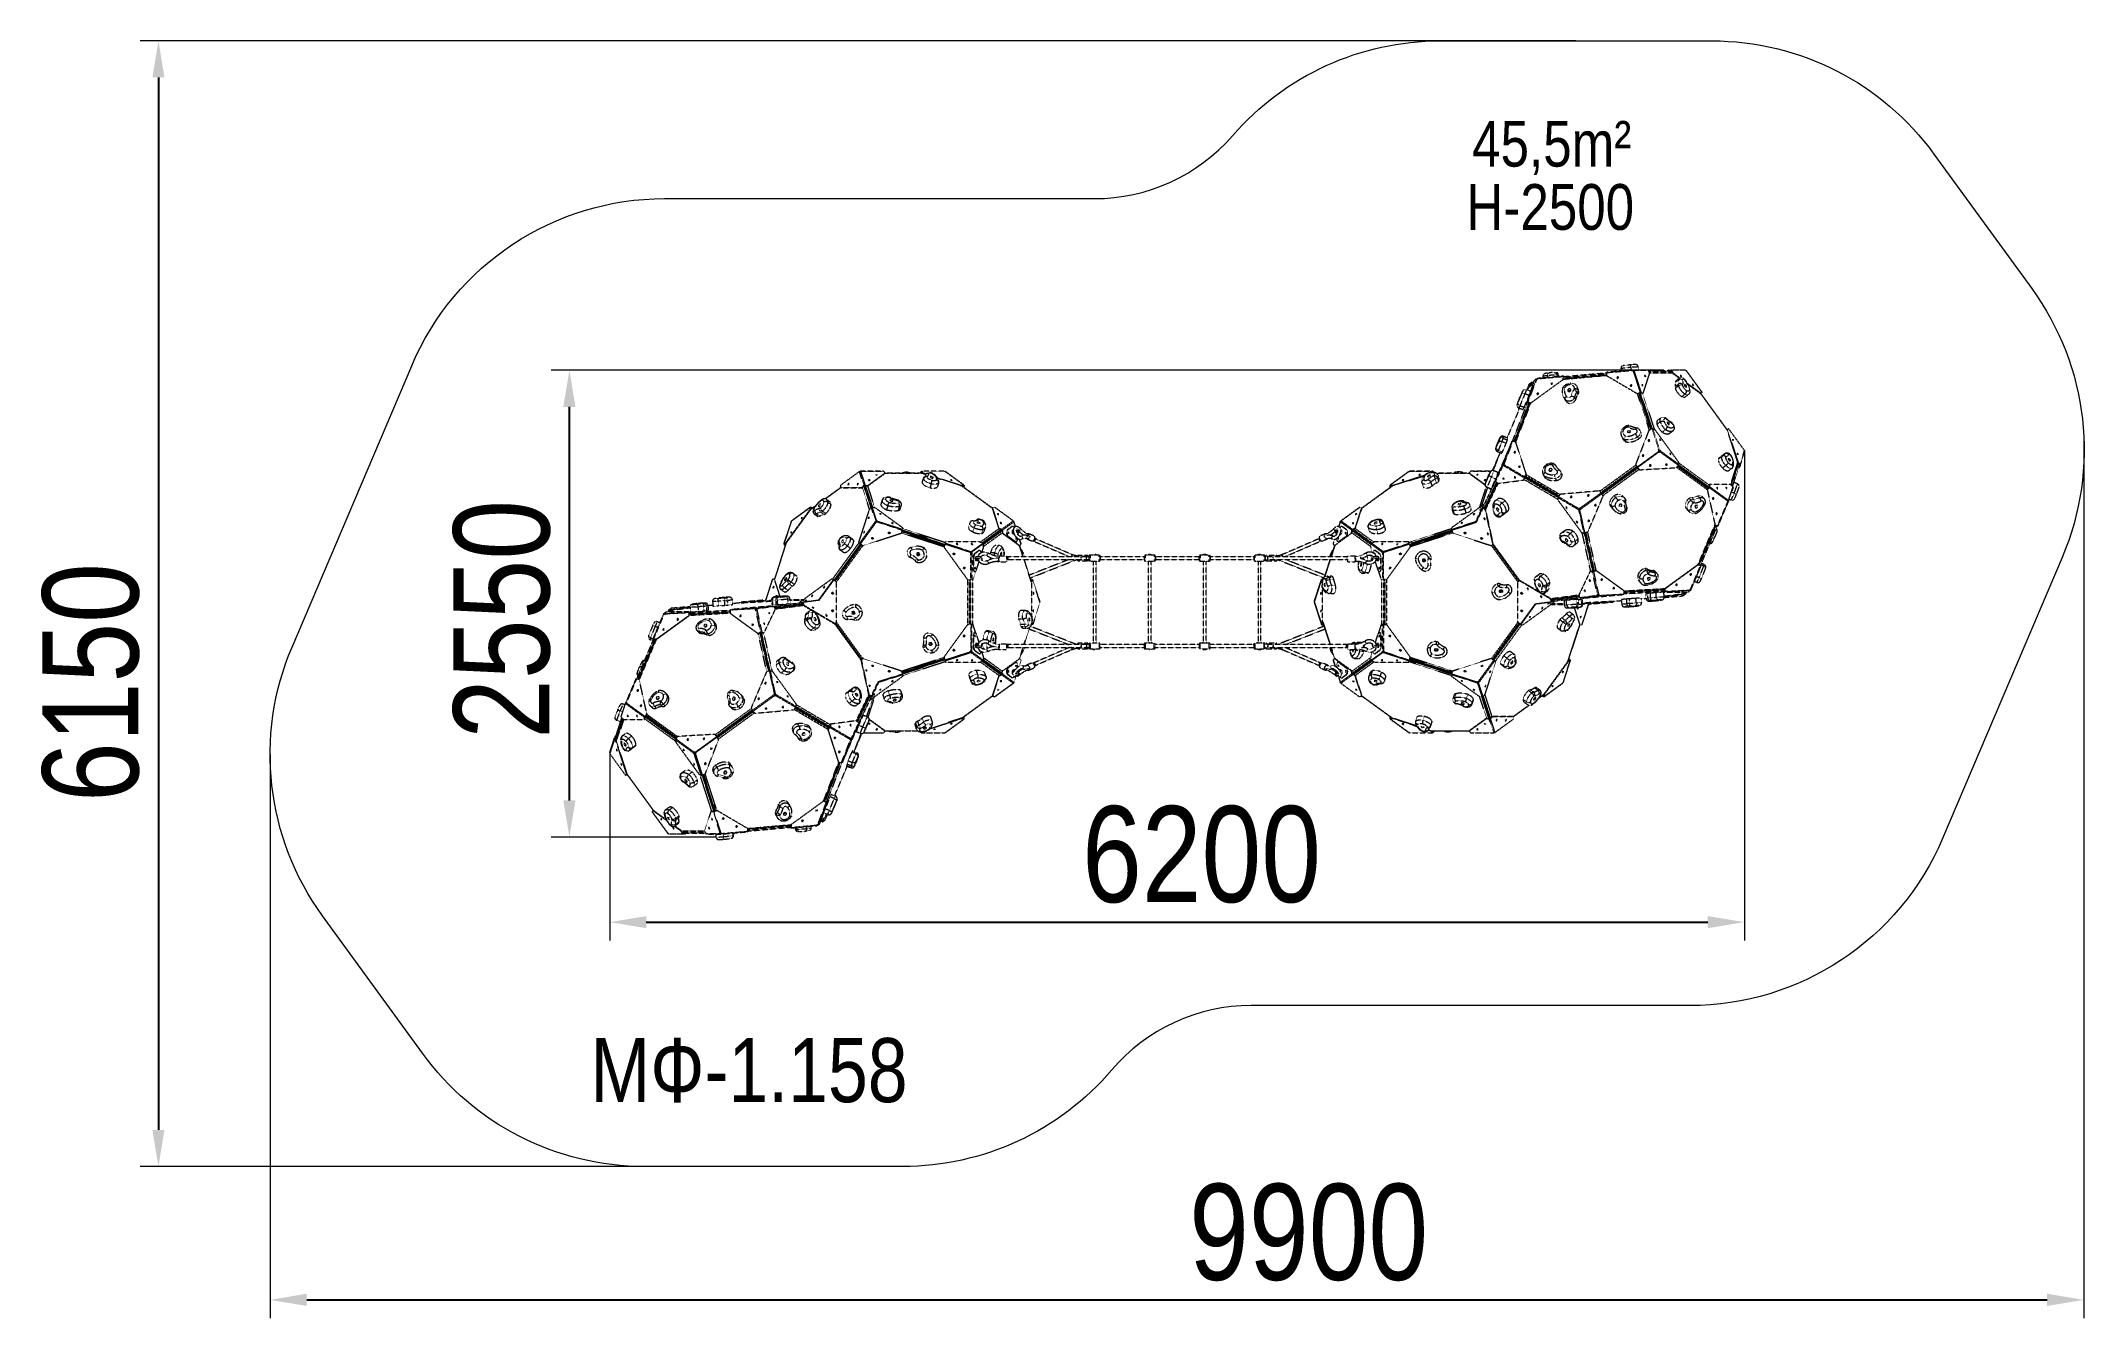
# Model space of a CAD drawing. Header units: millimetres. Extents: x -6061 to 5100, y -3651 to 3328.
import ezdxf

# ---------------------------------------------------------------- set-up
doc = ezdxf.new("R2010")
doc.units = ezdxf.units.MM
doc.linetypes.add('HIDDEN', pattern=[1.905, 1.27, -0.635])
for name, color, linetype in [('DIKOM_АРТИКУЛ', 7, 'Continuous'), ('DIKOM_ЗОНА', 90, 'Continuous'), ('DIKOM_ОБЪЕКТ', 7, 'Continuous'), ('DIKOM_РАЗМЕР_ЗОНА', 7, 'Continuous'), ('DIKOM_РАЗМЕР_ОБЪЕКТА', 7, 'Continuous')]:
    doc.layers.add(name, color=color, linetype=linetype)
doc.styles.add('style1', font='arialbd.ttf', dxfattribs={"width": 0.8})
doc.dimstyles.new('1-50', dxfattribs={"dimtxt": 300, "dimasz": 200, "dimexe": 100, "dimexo": 0, "dimgap": 100, "dimtad": 1, "dimtxsty": 'style1', "dimcen": 200, "dimclrd": 7, "dimclre": 7, "dimclrt": 7, "dimadec": 1, "dimazin": 2, "dimtfac": 1, "dimtmove": 0, "dimatfit": 2, "dimfxl": 0, "dimlwd": 25, "dimlwe": 18, "dimarcsym": 0})

msp = doc.modelspace()

# ---------------------------------------------------------------- texts
at = {"layer": 'DIKOM_АРТИКУЛ', "insert": (-3058.724, -2120.566), "char_height": 350, "width": 1759.4069, "attachment_point": 1, "style": 'style1'}
msp.add_mtext('{\\fArial|b0|i0|c204|p34;МФ-1.158}', dxfattribs=at)
at = {"layer": 'DIKOM_РАЗМЕР_ОБЪЕКТА', "char_height": 250, "width": 1030.819, "attachment_point": 1, "style": 'style1'}
for s, insert in [('{\\fArial|b0|i0|c204|p34;45,5m²}', (1756.932, 2890.813)), ('{\\fArial|b0|i0|c204|p34;H-2500}', (1725.603, 2545.262))]:
    msp.add_mtext(s, dxfattribs=dict(at, insert=insert))

# ---------------------------------------------------------------- blocks, each defined once
blk = doc.blocks.new('*D0')
at = {"layer": 'Defpoints', "color": 0, "transparency": 16777216}
for p in [(3244, 1090), (-2954, -571), (3244, -1487)]:
    blk.add_point(p, dxfattribs=at)
at = {"layer": 'DIKOM_РАЗМЕР_ОБЪЕКТА', "color": 7, "lineweight": 18, "transparency": 16777216}
for p, q in [((3244, 1090), (3244, -1587)), ((-2954, -571), (-2954, -1587))]:
    blk.add_line(p, q, dxfattribs=at)
at = {"layer": 'DIKOM_РАЗМЕР_ОБЪЕКТА', "color": 7, "lineweight": 25, "transparency": 16777216}
blk.add_line((-2754, -1487), (3044, -1487), dxfattribs=at)
at = {"layer": 'DIKOM_РАЗМЕР_ОБЪЕКТА', "color": 7, "transparency": 16777216}
for points in [[(-2754, -1454), (-2754, -1520), (-2954, -1487)], [(3044, -1454), (3044, -1520), (3244, -1487)]]:
    blk.add_solid(points, dxfattribs=at)
at = {"layer": 'DIKOM_РАЗМЕР_ОБЪЕКТА', "color": 7, "transparency": 16777216, "insert": (279, -1119), "char_height": 300, "attachment_point": 5, "style": 'style1'}
blk.add_mtext('{\\fArial|b0|i0|c204|p34;\\H1.75x;6200}', dxfattribs=at)
blk = doc.blocks.new('*D1')
at = {"layer": 'Defpoints', "color": 0, "transparency": 16777216}
for p in [(2324, 3328), (-5419, -2822), (-1809, -2822)]:
    blk.add_point(p, dxfattribs=at)
at = {"layer": 'DIKOM_РАЗМЕР_ЗОНА', "color": 7, "lineweight": 18, "transparency": 16777216}
for p, q in [((2324, 3328), (-5519, 3328)), ((-1809, -2822), (-5519, -2822))]:
    blk.add_line(p, q, dxfattribs=at)
at = {"layer": 'DIKOM_РАЗМЕР_ЗОНА', "color": 7, "lineweight": 25, "transparency": 16777216}
blk.add_line((-5419, 3128), (-5419, -2622), dxfattribs=at)
at = {"layer": 'DIKOM_РАЗМЕР_ЗОНА', "color": 7, "transparency": 16777216}
for points in [[(-5452, 3128), (-5386, 3128), (-5419, 3328)], [(-5452, -2622), (-5386, -2622), (-5419, -2822)]]:
    blk.add_solid(points, dxfattribs=at)
at = {"layer": 'DIKOM_РАЗМЕР_ЗОНА', "color": 7, "transparency": 16777216, "insert": (-5787, -178), "char_height": 300, "attachment_point": 5, "rotation": 90, "style": 'style1'}
blk.add_mtext('{\\fArial|b0|i0|c204|p34;\\H1.75x;6150}', dxfattribs=at)
blk = doc.blocks.new('*D2')
at = {"layer": 'Defpoints', "color": 0, "transparency": 16777216}
for p in [(5098, 1174), (-4809, -571), (5098, -3551)]:
    blk.add_point(p, dxfattribs=at)
at = {"layer": 'DIKOM_РАЗМЕР_ЗОНА', "color": 7, "lineweight": 18, "transparency": 16777216}
for p, q in [((5098, 1174), (5098, -3651)), ((-4809, -571), (-4809, -3651))]:
    blk.add_line(p, q, dxfattribs=at)
at = {"layer": 'DIKOM_РАЗМЕР_ЗОНА', "color": 7, "lineweight": 25, "transparency": 16777216}
blk.add_line((-4609, -3551), (4898, -3551), dxfattribs=at)
at = {"layer": 'DIKOM_РАЗМЕР_ЗОНА', "color": 7, "transparency": 16777216}
for points in [[(-4609, -3517), (-4609, -3584), (-4809, -3551)], [(4898, -3517), (4898, -3584), (5098, -3551)]]:
    blk.add_solid(points, dxfattribs=at)
at = {"layer": 'DIKOM_РАЗМЕР_ЗОНА', "color": 7, "transparency": 16777216, "insert": (864, -3183), "char_height": 300, "attachment_point": 5, "style": 'style1'}
blk.add_mtext('{\\fArial|b0|i0|c204|p34;\\H1.75x;9900}', dxfattribs=at)
blk = doc.blocks.new('*D3')
at = {"layer": 'Defpoints', "color": 0, "transparency": 16777216}
for p in [(-3174, 1528), (2804, 1528), (-2373, -1022)]:
    blk.add_point(p, dxfattribs=at)
at = {"layer": 'DIKOM_РАЗМЕР_ОБЪЕКТА', "color": 7, "lineweight": 18, "transparency": 16777216}
for p, q in [((2804, 1528), (-3274, 1528)), ((-2373, -1022), (-3274, -1022))]:
    blk.add_line(p, q, dxfattribs=at)
at = {"layer": 'DIKOM_РАЗМЕР_ОБЪЕКТА', "color": 7, "lineweight": 25, "transparency": 16777216}
blk.add_line((-3174, -822), (-3174, 1328), dxfattribs=at)
at = {"layer": 'DIKOM_РАЗМЕР_ОБЪЕКТА', "color": 7, "transparency": 16777216}
for points in [[(-3208, 1328), (-3141, 1328), (-3174, 1528)], [(-3208, -822), (-3141, -822), (-3174, -1022)]]:
    blk.add_solid(points, dxfattribs=at)
at = {"layer": 'DIKOM_РАЗМЕР_ОБЪЕКТА', "color": 7, "transparency": 16777216, "insert": (-3542, 167), "char_height": 300, "attachment_point": 5, "rotation": 90, "style": 'style1'}
blk.add_mtext('{\\fArial|b0|i0|c204|p34;\\H1.75x;2550}', dxfattribs=at)

# ---------------------------------------------------------------- dimensions: what is measured, and where the dimension line sits
at = {"layer": 'DIKOM_РАЗМЕР_ЗОНА'}
dim = msp.add_linear_dim(base=(-5419.159, -2822.077), p1=(2324.34, 3327.923), p2=(-1808.638, -2822.077), angle=90, text='{\\fArial|b0|i0|c204|p34;\\H1.75x;<>}', dimstyle='1-50', dxfattribs=at)
dim.commit()
dim.dimension.update_dxf_attribs({"geometry": '*D1', "text_midpoint": (-5419.159, -178.183), "dimtype": 160})
dim = msp.add_linear_dim(base=(5097.777, -3550.63), p1=(-4808.913, -571.389), p2=(5097.777, 1174.316), text='{\\fArial|b0|i0|c204|p34;\\H1.75x;9900}', dimstyle='1-50', dxfattribs=at)
dim.commit()
dim.dimension.update_dxf_attribs({"geometry": '*D2', "text_midpoint": (864.153, -3550.63), "dimtype": 160})
at = {"layer": 'DIKOM_РАЗМЕР_ОБЪЕКТА'}
dim = msp.add_linear_dim(base=(-3174.204, 1527.923), p1=(-2373.391, -1022.077), p2=(2804.073, 1527.923), angle=90, text='{\\fArial|b0|i0|c204|p34;\\H1.75x;<>}', dimstyle='1-50', dxfattribs=at)
dim.commit()
dim.dimension.update_dxf_attribs({"geometry": '*D3', "text_midpoint": (-3174.204, 166.976), "dimtype": 160})
dim = msp.add_linear_dim(base=(3244.443, -1487.027), p1=(-2954.235, -571.349), p2=(3244.443, 1090.082), text='{\\fArial|b0|i0|c204|p34;\\H1.75x;6200}', dimstyle='1-50', dxfattribs=at)
dim.commit()
dim.dimension.update_dxf_attribs({"geometry": '*D0', "text_midpoint": (279.308, -1487.027), "dimtype": 160})

# ---------------------------------------------------------------- linework, layer by layer
at = {"layer": 'DIKOM_ЗОНА', "color": 3, "lineweight": 15}
msp.add_lwpolyline([(3066.215, 3327.923, -0.240078767), (4279.74, 2709.6), (4813.493, 1974.952, -0.263492398), (4980.254, 506.071), (4326.851, -1029.826, -0.300747223), (2946.564, -1942.622), (550.071, -1942.622, 0.219830565), (-211.384, -2294.404, -0.219830565), (-1353.567, -2822.077), (-2763.507, -2822.077, -0.240078927), (-3977.033, -2203.755), (-4522.439, -1453.066, -0.26347044), (-4689.248, 15.702), (-4035.363, 1553.08, -0.300769448), (-2655.028, 2465.988), (-306.116, 2465.988, 0.217409998), (449.316, 2810.762, -0.217409998), (1582.465, 3327.923)], format="xyb", close=True, dxfattribs=at)
at = {"layer": 'DIKOM_ОБЪЕКТ', "color": 7, "linetype": 'HIDDEN', "lineweight": 15}
for p, q in [((2089.697, 1454.895), (2054.894, 1347.787)), ((2057.82, 1352.414), (2107.129, 1479.088)), ((2109.222, 1479.366), (2059.913, 1352.692)), ((2068.007, 1451.083), (2067.434, 1449.638)), ((2078.65, 1458.818), (2068.007, 1451.083)), ((2080.665, 1461.39), (2069.997, 1453.637)), ((2073.254, 1445.578), (2078.65, 1458.818)), ((2089.111, 1453.092), (2075.518, 1443.216)), ((2076.025, 1444.436), (2081.421, 1457.677)), ((2089.66, 1454.783), (2076.279, 1445.061)), ((2081.421, 1457.677), (2078.65, 1458.818)), ((2086.463, 1452.46), (2079.124, 1452.041)), ((2079.474, 1351.051), (2252.062, 1476.453)), ((2081.421, 1457.677), (2083.963, 1459.524)), ((2083.734, 1462.512), (2092.971, 1463.187)), ((2083.963, 1459.524), (2083.734, 1462.512)), ((2083.963, 1459.524), (2091.709, 1460.09)), ((2091.069, 1458.521), (2096.466, 1471.762)), ((2107.105, 1479.497), (2096.466, 1471.762)), ((2109.142, 1482.086), (2098.479, 1474.333)), ((2107.129, 1479.088), (2106.275, 1477.37)), ((2106.486, 1478.02), (2107.105, 1479.497)), ((2106.579, 1477.982), (2106.486, 1478.02)), ((2108.974, 1478.728), (2107.105, 1479.497)), ((2108.84, 1478.384), (2107.129, 1479.088)), ((2112.065, 1478.139), (2109.222, 1479.366)), ((2110.505, 1478.813), (2112.418, 1480.203)), ((2112.188, 1483.191), (2113.522, 1483.276)), ((2112.418, 1480.203), (2112.188, 1483.191)), ((2112.418, 1480.203), (2112.87, 1480.232)), ((2254.76, 1492.78), (2112.865, 1480.262)), ((2112.865, 1480.262), (2113.112, 1478.899)), ((2255.716, 1495.935), (2113.786, 1483.415)), ((2143.839, 1494.108), (2144.451, 1486.12)), ((2168.947, 1498.857), (2169.753, 1488.352)), ((2220.476, 1502.176), (2221.188, 1492.89)), ((2226.772, 1501.026), (2227.355, 1493.434)), ((2231.581, 1493.806), (2231.042, 1500.833)), ((2252.804, 1475.043), (2252.062, 1476.453)), ((2254.212, 1480.183), (2254.76, 1492.78)), ((2254.212, 1480.183), (2254.954, 1478.772)), ((2492.4, 1498.571), (2254.734, 1477.605)), ((2255.501, 1491.369), (2254.76, 1492.78)), ((2254.954, 1478.772), (2255.501, 1491.369)), ((2491.681, 1502.09), (2255.06, 1481.217)), ((2255.068, 1481.411), (2491.69, 1502.285)), ((2491.865, 1506.311), (2255.244, 1485.438)), ((2492.156, 1513.023), (2255.58, 1492.153)), ((2256.014, 1492.947), (2255.785, 1495.934)), ((2255.785, 1495.934), (2259.201, 1495.537)), ((2255.946, 1492.941), (2256.014, 1492.947)), ((2256.014, 1492.947), (2259.43, 1492.549)), ((2259.43, 1492.549), (2259.201, 1495.537)), ((2259.574, 1492.506), (2259.345, 1495.492)), ((2491.639, 1501.127), (2492.187, 1513.724)), ((2492.055, 1499.227), (2492.796, 1497.817)), ((2634.084, 1526.241), (2492.187, 1513.724)), ((2635.076, 1529.4), (2493.143, 1516.88)), ((2493.481, 1497.75), (2656.457, 1401.949)), ((2493.481, 1497.75), (2494.222, 1496.339)), ((2569.663, 1536.921), (2570.676, 1523.719)), ((2570.042, 1537.252), (2571.077, 1523.755)), ((2623.58, 1543.579), (2624.737, 1528.488)), ((2633.716, 1524.824), (2634.084, 1526.241)), ((2634.09, 1524.113), (2633.716, 1524.824)), ((2634.825, 1524.831), (2634.084, 1526.241)), ((2634.667, 1524.223), (2634.825, 1524.831)), ((2637.676, 1525.983), (2634.704, 1524.243)), ((2635.265, 1527.356), (2635.109, 1529.396)), ((2636.286, 1525.17), (2635.127, 1525.17)), ((2635.407, 1526.337), (2635.178, 1529.325)), ((2635.363, 1526.383), (2635.407, 1526.337)), ((2636.377, 1529.394), (2637.551, 1529.536)), ((2636.606, 1526.406), (2636.377, 1529.394)), ((2636.606, 1526.406), (2637.78, 1526.548)), ((2637.78, 1526.548), (2637.551, 1529.536)), ((2676.312, 1407.067), (2637.676, 1525.983)), ((2638.417, 1524.573), (2637.676, 1525.983)), ((2637.78, 1526.548), (2638.201, 1526.548)), ((2715.05, 1529.559), (2637.973, 1529.56)), ((2639.324, 1525.17), (2638.104, 1525.17)), ((2677.053, 1405.657), (2638.417, 1524.573)), ((2638.51, 1524.578), (2640.681, 1526.155)), ((2638.51, 1524.578), (2677.146, 1405.662)), ((2638.67, 1523.795), (2638.803, 1523.676)), ((2640.681, 1526.155), (2679.317, 1407.239)), ((2643.014, 1524.719), (2640.681, 1526.155)), ((2641.168, 1525.855), (2642.351, 1526.714)), ((2641.264, 1516.101), (2641.293, 1515.722)), ((2641.588, 1514.814), (2641.682, 1514.814)), ((2642.351, 1526.714), (2643.225, 1525.368)), ((2719.392, 1526.713), (2642.351, 1526.714)), ((2642.645, 1524.946), (2643.225, 1525.368)), ((2642.971, 1510.847), (2642.899, 1510.778)), ((2665.54, 1529.56), (2664.322, 1545.449)), ((2691.737, 1403.966), (2726.53, 1511.073)), ((2725.805, 1514.514), (2719.392, 1526.713)), ((2846.103, 1525.17), (2720.203, 1525.17)), ((2849.588, 1518.798), (2723.553, 1518.798)), ((2851.588, 1515.141), (2725.475, 1515.141)), ((2853.435, 1511.822), (2726.626, 1511.822)), ((2825.261, 1525.17), (2828.956, 1527.851)), ((2829.161, 1525.17), (2828.956, 1527.851)), ((2831.384, 1525.211), (2831.016, 1525.17)), ((2831.155, 1528.199), (2844.981, 1529.696)), ((2831.155, 1528.199), (2831.384, 1525.211)), ((2831.384, 1525.211), (2845.21, 1526.708)), ((2844.981, 1529.696), (2922.255, 1529.708)), ((2845.21, 1526.708), (2844.981, 1529.696)), ((2845.21, 1526.708), (2845.348, 1526.708)), ((2847.457, 1528.24), (2845.286, 1526.663)), ((2853.044, 1512.479), (2845.286, 1526.663)), ((2924.731, 1528.252), (2847.457, 1528.24)), ((2855.215, 1514.056), (2847.457, 1528.24)), ((2853.044, 1512.479), (2855.215, 1514.056)), ((2858.029, 1510.761), (2855.858, 1509.184)), ((2855.858, 1509.184), (2889.427, 1484.796)), ((2858.029, 1510.761), (2892.029, 1486.06)), ((2885.118, 1475.862), (2867.027, 1462.719)), ((2885.212, 1453.084), (2867.121, 1439.941)), ((2888.079, 1483.925), (2869.989, 1470.782)), ((2922.366, 1528.252), (2922.255, 1529.708)), ((2925.885, 1525.379), (2924.731, 1528.252)), ((2927.481, 1526.01), (2926.102, 1525.008)), ((2926.308, 1524.78), (2927.164, 1525.402)), ((2926.644, 1524.632), (2926.779, 1524.729)), ((2927.164, 1525.402), (2926.779, 1524.729)), ((3013.303, 1406.834), (2927.164, 1525.402)), ((3013.816, 1407.206), (2927.447, 1526.092)), ((2933.102, 1456.22), (3005.439, 1403.667)), ((2935.982, 1450.974), (3003.268, 1402.09)), ((1977.893, 1141.308), (2057.581, 1345.991)), ((2067.089, 1350.159), (1985.218, 1139.867)), ((1989.181, 1139.037), (2071.103, 1349.459)), ((2072.505, 1349.214), (1990.566, 1138.748)), ((2076.742, 1348.538), (1994.476, 1137.234)), ((2045.265, 1400.769), (2068.356, 1391.258)), ((2075.852, 1412.974), (2052.762, 1422.485)), ((2054.726, 1347.054), (2057.497, 1345.913)), ((2054.922, 1347.313), (2057.82, 1352.414)), ((2054.922, 1347.313), (2057.693, 1346.172)), ((2067.488, 1450.279), (2055.236, 1421.466)), ((2057.693, 1346.172), (2060.591, 1351.273)), ((2060.591, 1351.273), (2057.82, 1352.414)), ((2075.263, 1350.014), (2059.913, 1352.692)), ((2059.913, 1352.692), (2060.655, 1351.281)), ((2060.591, 1351.273), (2060.62, 1351.348)), ((2076.005, 1348.603), (2060.655, 1351.281)), ((2060.795, 1419.176), (2071.582, 1441.734)), ((2067.071, 1448.878), (2067.488, 1450.279)), ((2067.102, 1448.865), (2067.071, 1448.878)), ((2067.66, 1450.208), (2067.488, 1450.279)), ((2074.353, 1440.593), (2071.582, 1441.734)), ((2073.254, 1445.578), (2076.025, 1444.436)), ((2076.005, 1348.603), (2075.263, 1350.014)), ((2078.374, 1450.202), (2083.78, 1450.511)), ((2079.474, 1351.051), (2080.213, 1349.647)), ((2256.61, 1381.184), (2256.469, 1381.455)), ((2256.61, 1381.184), (2262.791, 1369.429)), ((2264.467, 1369.722), (2270.647, 1357.967)), ((2316.037, 1379.157), (2322.217, 1367.401)), ((2328.176, 1409.271), (2334.356, 1397.515)), ((2336.907, 1425.974), (2330.727, 1437.73)), ((2330.727, 1437.73), (2330.802, 1437.587)), ((2334.406, 1422.918), (2340.586, 1411.162)), ((2657.198, 1400.539), (2656.457, 1401.949)), ((2724.745, 1202.611), (2660.596, 1400.042)), ((2660.61, 1401.65), (2676.312, 1407.067)), ((2660.61, 1401.65), (2661.352, 1400.24)), ((2661.352, 1400.24), (2677.053, 1405.657)), ((2667.8, 1402.465), (2731.834, 1205.39)), ((2732.17, 1205.517), (2668.14, 1402.582)), ((2732.197, 1205.527), (2668.167, 1402.591)), ((2670.336, 1403.339), (2734.345, 1206.34)), ((2673.475, 1404.422), (2737.454, 1207.515)), ((2677.053, 1405.657), (2676.312, 1407.067)), ((2740.679, 1208.6), (2676.692, 1405.532)), ((2679.317, 1407.239), (2677.146, 1405.662)), ((2687.636, 1401.742), (2677.146, 1405.662)), ((2689.807, 1403.319), (2679.317, 1407.239)), ((2687.636, 1401.742), (2689.807, 1403.319)), ((2688.097, 1401.611), (2751.781, 1205.611)), ((2689.151, 1401.785), (2691.322, 1403.362)), ((2884.744, 1443.056), (2866.654, 1429.912)), ((2920.281, 1397.604), (2902.19, 1384.461)), ((2921.206, 1383.282), (2939.296, 1396.425)), ((3003.268, 1402.09), (3005.439, 1403.667)), ((3149.945, 1202.287), (3005.366, 1401.283)), ((3008.114, 1403.063), (3005.943, 1401.486)), ((3150.474, 1202.816), (3006.067, 1401.576)), ((3008.114, 1403.063), (3013.303, 1406.834)), ((2013.76, 1314.161), (1947.7, 1158.845)), ((2013.77, 1314.162), (1947.708, 1158.842)), ((2011.014, 1315.403), (2011.584, 1318.81)), ((2011.019, 1315.289), (2013.778, 1314.153)), ((2011.16, 1323.036), (2034.25, 1313.526)), ((2013.05, 1322.258), (2011.584, 1318.81)), ((2011.614, 1316.333), (2014.218, 1321.777)), ((2011.614, 1316.333), (2014.373, 1315.197)), ((2017.897, 1335.101), (2040.987, 1325.59)), ((2784.642, 1246.401), (2766.552, 1233.257)), ((2787.725, 1267.437), (2769.635, 1254.294)), ((1971.146, 1132.621), (1889.66, 941.037)), ((1919.342, 1139.475), (1942.433, 1129.964)), ((1925.181, 1157.321), (1948.271, 1147.811)), ((1926.065, 1014.266), (1975.245, 1140.566)), ((1951.139, 1157.428), (1928.049, 1166.939)), ((1928.111, 1166.068), (1951.201, 1156.557)), ((1979.304, 1141.105), (1930.123, 1014.805)), ((1972.588, 1135.755), (1975.245, 1140.566)), ((1979.304, 1141.105), (1992.339, 1138.377)), ((1995.828, 1134.984), (1995.087, 1136.394)), ((2051.786, 962.03), (1995.324, 1135.831)), ((1996.066, 1134.42), (1995.324, 1135.831)), ((2052.527, 960.62), (1996.066, 1134.42)), ((2574.339, 1164.95), (2580.519, 1153.194)), ((2590.7, 1148.937), (2596.881, 1137.181)), ((2722.449, 1199.968), (2650.583, 1015.363)), ((2659.484, 1164.318), (2665.664, 1152.563)), ((2680.159, 1187.945), (2673.979, 1199.701)), ((2725.68, 1203.062), (2739.054, 1208.12)), ((2777.581, 1089.554), (2739.054, 1208.12)), ((2744.879, 1208.454), (2783.406, 1089.887)), ((2744.879, 1208.454), (2754.031, 1204.684)), ((2883.428, 1028.159), (2757.154, 1201.954)), ((2812.713, 1203.408), (2794.623, 1190.265)), ((2834.451, 1183.316), (2852.541, 1196.46)), ((2836.651, 1184.702), (2854.741, 1197.845)), ((2852.575, 1196.493), (2853.957, 1197.599)), ((3152.152, 1201.454), (3149.982, 1199.877)), ((3149.982, 1199.877), (3206.294, 1026.583)), ((3150.173, 1202.56), (3155.87, 1207.408)), ((3150.173, 1202.56), (3152.344, 1204.138)), ((3150.392, 1202.929), (3155.863, 1207.403)), ((3152.152, 1201.454), (3208.464, 1028.16)), ((3152.344, 1204.138), (3158.041, 1208.986)), ((3155.863, 1207.403), (3157.804, 1208.814)), ((3155.863, 1207.403), (3155.863, 1207.403)), ((3158.041, 1208.986), (3155.87, 1207.408)), ((3157.804, 1208.814), (3157.804, 1208.814)), ((3244.443, 1090.082), (3158.041, 1208.986)), ((1909.431, 1078.64), (1867.505, 980.088)), ((1872.569, 979.913), (1910.794, 1078.079)), ((1883.542, 924.786), (1924.69, 1010.826)), ((1925.545, 1008.193), (1884.398, 922.153)), ((1894.705, 1084.706), (1917.795, 1075.195)), ((1898.9, 1090.719), (1921.99, 1081.209)), ((1924.69, 1010.826), (1925.384, 1012.847)), ((1927.46, 1009.685), (1924.69, 1010.826)), ((1928.155, 1011.706), (1925.384, 1012.847)), ((1927.487, 1009.604), (1925.545, 1008.193)), ((1927.75, 1005.565), (1925.545, 1008.193)), ((1925.878, 1014.009), (1926.065, 1014.266)), ((1928.649, 1012.868), (1925.878, 1014.009)), ((1928.836, 1013.125), (1926.065, 1014.266)), ((1927.387, 1009.532), (1927.46, 1009.685)), ((1927.46, 1009.685), (1928.155, 1011.706)), ((1928.488, 1008.411), (1927.487, 1009.604)), ((1928.529, 1006.131), (1927.75, 1005.565)), ((2039.922, 941.477), (1928.418, 1007.022)), ((1928.418, 1007.022), (1928.586, 1005.676)), ((1928.649, 1012.868), (1928.836, 1013.125)), ((1930.123, 1014.805), (1931.668, 1014.778)), ((1930.865, 1013.394), (1930.123, 1014.805)), ((1932.01, 1013.727), (1930.818, 1012.665)), ((1930.818, 1012.665), (2042.322, 947.12)), ((1930.865, 1013.394), (1931.622, 1013.381)), ((1932.145, 1013.871), (1931.668, 1014.778)), ((2220.128, 996.958), (2213.947, 1008.714)), ((2453.622, 867.055), (2651.404, 1010.752)), ((2650.703, 1012.085), (2651.445, 1010.674)), ((2651.009, 1011.6), (2659.522, 1000.252)), ((2651.009, 1011.6), (2651.751, 1010.19)), ((2651.751, 1010.19), (2660.264, 998.842)), ((2659.522, 1000.252), (2777.95, 1086.299)), ((2660.264, 998.842), (2778.692, 1084.889)), ((2778.751, 1084.808), (2660.323, 998.761)), ((2779.863, 1083.666), (2661.435, 997.619)), ((2676.653, 1010.749), (2662.432, 1000.417)), ((2777.95, 1086.299), (2775.586, 1088.133)), ((2776.021, 1089.253), (2777.581, 1089.554)), ((2776.763, 1087.842), (2776.021, 1089.253)), ((2776.763, 1087.842), (2778.322, 1088.143)), ((2778.322, 1088.143), (2777.581, 1089.554)), ((2778.692, 1084.889), (2777.95, 1086.299)), ((2778.751, 1084.808), (2779.863, 1083.666)), ((2780.876, 1080.851), (2779.863, 1083.666)), ((2781.731, 1083.451), (2780.963, 1082.061)), ((2780.963, 1082.061), (2782.076, 1080.92)), ((2781.235, 1088.31), (2783.406, 1089.887)), ((2781.235, 1088.31), (2782.161, 1088.151)), ((2782.836, 1086.487), (2781.551, 1088.256)), ((2781.731, 1083.451), (2782.844, 1082.31)), ((2782.844, 1082.31), (2782.076, 1080.92)), ((2782.161, 1088.151), (2784.332, 1089.728)), ((2782.79, 1086.17), (2784.961, 1087.747)), ((2782.925, 1087.1), (2782.79, 1086.17)), ((2883.701, 1009.038), (2782.844, 1082.31)), ((2782.925, 1087.1), (2785.096, 1088.677)), ((2783.406, 1089.887), (2784.332, 1089.728)), ((2785.096, 1088.677), (2784.961, 1087.747)), ((2784.961, 1087.747), (2885.818, 1014.476)), ((2874.758, 997.882), (2883.701, 1009.038)), ((2880.548, 1005.104), (3048.013, 883.434)), ((2882.627, 1007.697), (3050.092, 886.027)), ((3052.076, 888.791), (2884.656, 1010.429)), ((2885.818, 1014.476), (2885.06, 1024.345)), ((2885.248, 1021.908), (3051.689, 900.981)), ((3120.095, 1056.289), (3102.005, 1043.146)), ((3121.769, 1060.249), (3103.679, 1047.105)), ((3119.105, 1058.445), (3119.034, 1058.262)), ((3137.195, 1071.588), (3119.105, 1058.445)), ((3119.951, 1059.194), (3119.105, 1058.445)), ((3138.041, 1072.338), (3119.951, 1059.194)), ((3142.705, 1007.349), (3124.615, 994.206)), ((3137.195, 1071.588), (3138.035, 1072.333)), ((3168.66, 903.233), (3207.821, 1023.759)), ((3171.424, 900.996), (3210.411, 1020.985)), ((3174.332, 898.111), (3213.295, 1018.027)), ((3179.398, 893.085), (3218.319, 1012.873)), ((3206.294, 1026.583), (3208.464, 1028.16)), ((3210.843, 1024.346), (3208.673, 1022.769)), ((3208.673, 1022.769), (3218.293, 1012.9)), ((3210.843, 1024.346), (3220.464, 1014.478)), ((3218.893, 1010.182), (3213.914, 999.026)), ((3221.664, 1009.041), (3216.685, 997.884)), ((3218.293, 1012.9), (3220.464, 1014.478)), ((3219.035, 1010.618), (3218.893, 1010.182)), ((3218.893, 1010.182), (3221.664, 1009.041)), ((3220.464, 1014.478), (3244.276, 1087.762)), ((3221.829, 1009.469), (3245.652, 1082.787)), ((3242.688, 1089.646), (3242.822, 1089.743)), ((3242.822, 1089.743), (3244.443, 1090.082)), ((3242.902, 1088.963), (3244.443, 1090.082)), ((3244.276, 1087.762), (3243.163, 1088.692)), ((-1691.954, 889.682), (-1691.469, 900.871)), ((-1590.324, 974.371), (-1691.469, 900.871)), ((-1590.969, 971.707), (-1590.324, 974.371)), ((-1590.574, 971.421), (-1590.969, 971.707)), ((-1590.324, 974.371), (-1588.94, 975.377)), ((-1588.871, 973.316), (-1590.324, 974.371)), ((-1589.276, 972.955), (-1590.286, 971.707)), ((-1565.458, 899.676), (-1589.276, 972.955)), ((-1588.405, 973.731), (-1588.94, 975.377)), ((-1588.94, 975.377), (-1587.141, 974.489)), ((-1585.905, 974.891), (-1585.468, 975.722)), ((-1585.248, 975.047), (-1585.468, 975.722)), ((-1459.144, 976.621), (-1584.089, 976.619)), ((-1583.276, 974.905), (-1559.458, 901.626)), ((-1581.725, 974.489), (-1583.276, 974.905)), ((-1582.485, 974.693), (-1582.151, 975.723)), ((-1457.485, 975.725), (-1582.151, 975.723)), ((-1582.151, 975.723), (-1581.173, 974.891)), ((-1581.324, 974.427), (-1581.173, 974.891)), ((-1575.077, 889.807), (-1565.458, 899.676)), ((-1572.906, 888.23), (-1563.287, 898.099)), ((-1566.188, 895.123), (-1527.268, 775.34)), ((-1563.287, 898.099), (-1565.458, 899.676)), ((-1525.624, 777.084), (-1564.53, 896.824)), ((-1524.806, 777.951), (-1563.706, 897.67)), ((-1560.287, 899.074), (-1559.458, 901.626)), ((-1560.287, 899.074), (-1546.704, 896.745)), ((-1559.694, 898.973), (-1520.79, 779.24)), ((-1559.458, 901.626), (-1545.875, 899.297)), ((-1558.53, 898.773), (-1519.619, 779.019)), ((-1517.264, 778.575), (-1556.188, 898.371)), ((-1546.704, 896.745), (-1545.875, 899.297)), ((-1545.488, 896.619), (-1506.472, 776.54)), ((-1543.207, 897.118), (-1451.845, 963.507)), ((-1542.378, 899.67), (-1543.207, 897.118)), ((-1542.378, 899.67), (-1451.016, 966.059)), ((-1457.485, 975.725), (-1451.072, 968.186)), ((-1451.845, 963.507), (-1451.016, 966.059)), ((-1451.399, 964.088), (-1450.57, 966.64)), ((-1242.208, 964.943), (-1451.121, 964.943)), ((-1243.208, 965.988), (-1450.782, 965.988)), ((-1258.854, 966.446), (-1258.706, 965.988)), ((-1258.427, 967.901), (-1251.457, 976.668)), ((-1258.427, 967.901), (-1257.805, 965.988)), ((-1257.089, 965.988), (-1250.627, 974.117)), ((-1251.457, 976.668), (-1249.745, 976.669)), ((-1250.627, 974.117), (-1251.457, 976.668)), ((-1250.627, 974.117), (-1250.575, 974.117)), ((-1249.745, 976.669), (-1250.575, 974.117)), ((-1242.629, 965.35), (-1250.575, 974.117)), ((-1124.72, 976.673), (-1249.745, 976.669)), ((-1241.8, 967.902), (-1249.745, 976.669)), ((-1240.864, 938.648), (-1247.773, 917.382)), ((-1240.54, 935.587), (-1247.449, 914.32)), ((-1242.629, 965.35), (-1241.8, 967.902)), ((-1238.317, 965.866), (-1239.146, 963.314)), ((-1239.146, 963.314), (-1227.45, 959.514)), ((-1238.317, 965.866), (-1225.734, 961.778)), ((-1229.276, 955.862), (-1231.76, 948.217)), ((-1197.808, 907.496), (-1204.718, 886.23)), ((-1157.633, 911.345), (-1164.543, 890.079)), ((-1164.194, 941.783), (-1034.599, 899.678)), ((-1161.86, 938.204), (-1035.428, 897.126)), ((-1123.787, 974.898), (-1124.72, 976.673)), ((-1121.709, 974.912), (-1122.551, 974.496)), ((-1020.848, 901.635), (-1121.709, 974.912)), ((-1018.98, 901.385), (-1120.066, 974.826)), ((-1035.428, 897.126), (-1034.599, 899.678)), ((-863.436, 773.932), (-1032.312, 896.627)), ((-1030.467, 899.305), (-1031.297, 896.753)), ((-1031.297, 896.753), (-1021.677, 899.083)), ((-863.096, 774.977), (-1030.854, 896.86)), ((-1030.467, 899.305), (-1020.848, 901.635)), ((-1021.677, 899.083), (-1020.848, 901.635)), ((-1021.677, 899.083), (-1020.335, 898.108)), ((-1020.335, 898.108), (-1018.165, 899.685)), ((-1020.335, 898.108), (-1019.614, 888.694)), ((-1018.165, 899.685), (-1017.409, 889.816)), ((1322.061, 897.089), (1154.15, 775.095)), ((1323.482, 896.829), (1154.49, 774.05)), ((1308.635, 889.691), (1309.121, 900.88)), ((1309.121, 900.88), (1410.264, 974.378)), ((1311.292, 899.303), (1309.121, 900.88)), ((1411.648, 975.384), (1310.506, 901.885)), ((1322.086, 899.462), (1310.506, 901.885)), ((1310.506, 901.885), (1311.335, 899.334)), ((1310.842, 888.939), (1311.292, 899.303)), ((1311.292, 899.303), (1311.335, 899.334)), ((1322.915, 896.91), (1311.335, 899.334)), ((1322.915, 896.91), (1322.086, 899.462)), ((1326.101, 899.862), (1498.473, 955.873)), ((1326.101, 899.862), (1326.93, 897.31)), ((1326.93, 897.31), (1494.375, 951.72)), ((1410.264, 974.378), (1410.264, 974.378)), ((1413.447, 974.496), (1411.648, 975.384)), ((1415.12, 975.729), (1414.683, 974.897)), ((1539.791, 975.724), (1415.12, 975.729)), ((1541.45, 976.621), (1416.499, 976.625)), ((1483.589, 911.955), (1490.498, 890.689)), ((1530.925, 916.42), (1537.835, 895.154)), ((1535.059, 970.16), (1539.791, 975.724)), ((1538.337, 970.488), (1540.62, 973.173)), ((1540.62, 973.173), (1539.791, 975.724)), ((1540.621, 973.173), (1542.279, 973.173)), ((1542.279, 973.173), (1543.108, 975.725)), ((1542.279, 973.173), (1544.357, 970.729)), ((1543.108, 975.725), (1547.606, 970.436)), ((1555.32, 933.87), (1562.23, 912.604)), ((1741.664, 965.988), (1561.02, 965.988)), ((1742.003, 964.943), (1562.587, 964.943)), ((1566.985, 941.739), (1573.895, 920.473)), ((1577.394, 932.919), (1570.484, 954.185)), ((1741.45, 966.647), (1742.279, 964.095)), ((1741.896, 966.065), (1827.406, 903.929)), ((1741.896, 966.065), (1742.725, 963.514)), ((1741.951, 968.192), (1748.364, 975.732)), ((1742.725, 963.514), (1827.369, 902.007)), ((1858.812, 975.731), (1748.364, 975.732)), ((1859.777, 976.627), (1750.023, 976.629)), ((1822.185, 792.512), (1885.14, 924.128)), ((1890.078, 917.091), (1822.414, 775.631)), ((1825.473, 772.782), (1893.179, 914.329)), ((1894.458, 913.188), (1826.736, 771.606)), ((1897.947, 910.439), (1830.01, 768.409)), ((1862.349, 944.26), (1885.439, 934.749)), ((1898.374, 969.604), (1875.284, 979.115)), ((1888.069, 937.059), (1883.542, 924.786)), ((1885.309, 924.058), (1883.542, 924.786)), ((1896.381, 911.475), (1884.398, 922.153)), ((1899.703, 910.122), (2037.486, 928.411)), ((2038.38, 928.758), (2040.322, 930.169)), ((2039.245, 930.567), (2039.922, 941.477)), ((2039.245, 930.567), (2041.187, 931.978)), ((2041.864, 942.888), (2039.922, 941.477)), ((2225.913, 822.365), (2040.992, 931.059)), ((2041.187, 931.978), (2041.864, 942.888)), ((2041.812, 942.052), (2226.77, 833.336)), ((2042.322, 947.12), (2050.926, 958.031)), ((2043.064, 945.71), (2042.322, 947.12)), ((2227.943, 836.05), (2042.582, 945.002)), ((2043.064, 945.71), (2051.668, 956.62)), ((2229.24, 837.886), (2043.93, 946.809)), ((2046.155, 949.63), (2231.465, 840.708)), ((2046.33, 949.852), (2231.64, 840.93)), ((2232.34, 841.818), (2047.031, 950.74)), ((2051.668, 956.62), (2050.926, 958.031)), ((2051.786, 962.03), (2052.527, 960.62)), ((2052.323, 957.698), (2237.78, 848.689)), ((2146.496, 955.294), (2152.677, 943.538)), ((2147.288, 953.866), (2146.529, 955.232)), ((2147.288, 953.866), (2153.469, 942.111)), ((2152.677, 943.538), (2153.469, 942.111)), ((2211.412, 938.325), (2217.593, 926.57)), ((2245.697, 965.635), (2239.517, 977.391)), ((2657.138, 1003.009), (2459.718, 859.575)), ((2461.049, 857.943), (2658.4, 1001.327)), ((2461.701, 857.124), (2659.027, 1000.49)), ((2661.507, 997.078), (2464.18, 853.712)), ((2662.108, 996.223), (2464.757, 852.839)), ((2465.899, 851.069), (2663.318, 994.503)), ((2668.911, 986.656), (2471.13, 842.96)), ((2556.865, 926.265), (2557.11, 925.85)), ((2557.11, 925.85), (2558.223, 924.708)), ((2557.173, 926.489), (2558.223, 924.708)), ((2660.264, 998.842), (2558.223, 924.708)), ((2558.281, 924.627), (2662.49, 1000.336)), ((2559.652, 923.076), (2558.281, 924.627)), ((2558.281, 924.627), (2559.023, 923.216)), ((2559.344, 922.853), (2559.023, 923.216)), ((2660.264, 998.842), (2659.522, 1000.252)), ((2661.435, 997.619), (2660.323, 998.761)), ((2668.485, 987.159), (2660.323, 998.761)), ((2669.597, 986.018), (2661.435, 997.619)), ((2668.485, 987.159), (2669.597, 986.018)), ((2668.851, 986.718), (2669.963, 985.576)), ((2673.044, 984.45), (2870.817, 995.765)), ((3041.695, 875.314), (2874.034, 997.127)), ((2878.868, 1003.009), (3046.333, 881.339)), ((3046.558, 881.619), (2879.093, 1003.29)), ((3046.576, 881.641), (2879.111, 1003.312)), ((3053.808, 901.742), (3051.638, 900.165)), ((3051.638, 900.165), (3052.394, 890.297)), ((3054.31, 903.287), (3052.14, 901.71)), ((3053.808, 901.742), (3054.565, 891.874)), ((3167.63, 903.488), (3055.013, 903.495)), ((3176.141, 992.163), (3158.051, 979.02)), ((3170.562, 901.851), (3181.841, 890.662)), ((3178.881, 994.963), (3179.103, 995.294)), ((3206.349, 906.997), (3186.566, 915.145)), ((3206.224, 907.355), (3186.653, 915.415)), ((3215.616, 995.768), (3211.88, 993.056)), ((3215.616, 995.768), (3213.098, 996.805)), ((3213.914, 999.026), (3216.685, 997.884)), ((3215.435, 895.352), (3215.374, 895.81)), ((-1831.852, 784.393), (-1859.044, 764.637)), ((-1829.936, 787.077), (-1858.818, 766.093)), ((-1691.062, 887.975), (-1777.615, 825.091)), ((-1690.172, 887.329), (-1776.191, 824.833)), ((-1749.93, 807.986), (-1768.02, 821.129)), ((-1762.852, 807.334), (-1744.762, 794.191)), ((-1691.444, 888.253), (-1689.273, 886.676)), ((-1690.741, 888.045), (-1578.125, 888.053)), ((-1690.741, 888.045), (-1688.57, 886.468)), ((-1688.57, 886.468), (-1575.954, 886.476)), ((-1575.954, 886.476), (-1578.125, 888.053)), ((-1575.077, 889.807), (-1572.906, 888.23)), ((-1534.803, 767.35), (-1573.814, 887.415)), ((-1466.406, 814.047), (-1473.315, 792.781)), ((-1466.122, 818.664), (-1473.032, 797.397)), ((-1434.954, 787.476), (-1441.864, 766.21)), ((-1371.215, 783.581), (-1378.125, 762.314)), ((-1368.045, 768.311), (-1361.135, 789.578)), ((-1019.283, 888.454), (-1017.409, 889.816)), ((-1018.471, 887.864), (-1017.911, 888.271)), ((1308.635, 889.691), (1310.257, 888.513)), ((1309.144, 888.263), (1309.528, 887.984)), ((1752.275, 770.578), (1745.365, 791.844)), ((1776.729, 701.773), (1815.362, 782.54)), ((1797.445, 776.79), (1834.2, 889.91)), ((1819.598, 794.497), (1803.994, 783.166)), ((1840.571, 886.954), (1807.729, 785.878)), ((1840.597, 886.943), (1807.768, 785.906)), ((1815.362, 782.54), (1819.116, 792.807)), ((1818.133, 781.399), (1815.362, 782.54)), ((1818.133, 781.399), (1821.887, 791.666)), ((1821.887, 791.666), (1819.116, 792.807)), ((1822.391, 793.362), (1819.621, 794.503)), ((1836.727, 888.537), (1859.817, 879.027)), ((1837.934, 889.863), (1861.024, 880.352)), ((1882.001, 814.767), (1898.182, 826.522)), ((1920.447, 803.22), (1936.627, 814.976)), ((2225.823, 820.9), (2226.499, 831.81)), ((2338.007, 766.272), (2226.499, 831.81)), ((2227.2, 816.901), (2353.112, 643.615)), ((2228.899, 837.453), (2237.503, 848.364)), ((2228.899, 837.453), (2340.407, 771.915)), ((2449.493, 868.877), (2241.498, 850.52)), ((2342.968, 772.141), (2461.05, 857.942)), ((2464.758, 852.838), (2346.677, 767.037)), ((2390.109, 646.88), (2471.588, 838.469)), ((2427.096, 787.765), (2426.643, 787.998)), ((2461.05, 857.942), (2453.331, 867.412)), ((2471.381, 842.571), (2464.758, 852.838)), ((2517.245, 788.213), (2507.975, 797.724)), ((2541.604, 832.735), (2532.333, 842.246)), ((2561.405, 793.944), (2560.95, 793.66)), ((2590.276, 829.901), (2581.005, 839.411)), ((2952.142, 819.063), (2942.871, 828.574)), ((2967.007, 822.776), (2957.737, 832.287)), ((2999.258, 832.309), (2989.988, 841.82)), ((3024.331, 827.138), (3015.061, 836.649)), ((3042.4, 871.103), (3041.288, 872.245)), ((3051.335, 887.578), (3042.392, 876.422)), ((3042.392, 876.422), (3043.504, 875.281)), ((3042.4, 871.103), (3083.254, 685.963)), ((3052.448, 886.437), (3043.504, 875.281)), ((3051.335, 887.578), (3052.448, 886.437)), ((3052.394, 890.297), (3054.565, 891.874)), ((3153.306, 813.153), (3052.448, 886.437)), ((3054.565, 891.874), (3155.423, 818.59)), ((3098.046, 679.796), (3153.809, 810.874)), ((3101.342, 679.73), (3157.12, 810.84)), ((3151.787, 811.537), (3152.348, 810.962)), ((3152.697, 812.015), (3152.07, 812.053)), ((3152.101, 812.081), (3153.306, 813.153)), ((3153.809, 810.874), (3152.348, 810.962)), ((3152.697, 812.015), (3153.809, 810.874)), ((3152.992, 811.824), (3153.121, 812.212)), ((3153.121, 812.212), (3153.501, 813.383)), ((3154.309, 812.103), (3157.08, 810.961)), ((3155.079, 811.717), (3154.323, 812.047)), ((3155.808, 815.511), (3154.745, 813.222)), ((3154.745, 813.222), (3157.516, 812.081)), ((3155.079, 811.717), (3157.126, 810.873)), ((3155.423, 818.59), (3155.121, 819.838)), ((3155.223, 819.416), (3155.804, 819.838)), ((3155.264, 816.246), (3155.789, 815.597)), ((3155.789, 815.597), (3157.96, 817.174)), ((3155.804, 819.838), (3157.96, 817.174)), ((3155.85, 815.642), (3155.808, 815.511)), ((3155.808, 815.511), (3158.579, 814.369)), ((3158.579, 814.369), (3157.516, 812.081)), ((3157.96, 817.174), (3181.841, 890.662)), ((3182.46, 887.857), (3158.579, 814.369)), ((3161.567, 823.564), (3171.421, 819.505)), ((3188.299, 857.224), (3174.369, 862.961)), ((3181.11, 888.413), (3182.46, 887.857)), ((-1963.959, 700.62), (-2002.564, 581.791)), ((-1962.681, 701.655), (-2001.199, 583.091)), ((-1988.924, 589.592), (-1862.656, 763.392)), ((-1986.753, 588.015), (-1860.485, 761.815)), ((-1961.754, 701.814), (-1962.681, 701.655)), ((-1860.268, 777.075), (-1961.126, 703.795)), ((-1961.126, 703.795), (-1960.991, 702.865)), ((-1859.453, 778.775), (-1960.537, 705.33)), ((-1860.485, 761.815), (-1862.656, 763.392)), ((-1860.268, 777.075), (-1861.024, 767.206)), ((-1861.024, 767.206), (-1858.854, 765.629)), ((-1860.268, 777.075), (-1858.097, 775.498)), ((-1858.097, 775.498), (-1858.854, 765.629)), ((-1858.097, 775.498), (-1856.755, 776.472)), ((-1857.584, 779.024), (-1856.755, 776.472)), ((-1847.964, 776.694), (-1857.584, 779.024)), ((-1847.589, 774.252), (-1856.755, 776.472)), ((-1847.251, 774.497), (-1847.964, 776.694)), ((-1846.438, 775.088), (-1846.65, 775.738)), ((-1835.946, 742.346), (-1817.856, 729.202)), ((-1824.888, 743.095), (-1806.798, 729.952)), ((-1802.014, 753.989), (-1783.924, 740.846)), ((-1791.701, 758.394), (-1773.611, 745.251)), ((-1537.796, 762.881), (-1594.096, 589.592)), ((-1588.656, 583.092), (-1502.521, 701.663)), ((-1498.179, 698.509), (-1584.315, 579.938)), ((-1536.226, 722.679), (-1536.664, 722.722)), ((-1535.533, 766.576), (-1524.441, 778.338)), ((-1500.562, 704.858), (-1524.441, 778.338)), ((-1524.441, 778.338), (-1522.27, 776.761)), ((-1498.392, 703.281), (-1522.27, 776.761)), ((-1522.175, 776.792), (-1521.346, 779.344)), ((-1522.175, 776.792), (-1498.296, 703.312)), ((-1521.346, 779.344), (-1497.467, 705.864)), ((-1505.458, 776.349), (-1521.346, 779.344)), ((-1502.521, 701.663), (-1503.28, 701.822)), ((-1502.938, 702.873), (-1500.562, 704.858)), ((-1500.767, 701.296), (-1502.938, 702.873)), ((-1354.041, 667.602), (-1501.455, 774.691)), ((-1500.767, 701.296), (-1498.392, 703.281)), ((-1499.291, 699.695), (-1500.583, 700.633)), ((-1498.392, 703.281), (-1500.562, 704.858)), ((-1499.407, 699.778), (-1500.085, 701.866)), ((-1498.296, 703.312), (-1497.467, 705.864)), ((-1498.296, 703.312), (-1495.207, 703.103)), ((-1497.085, 697.322), (-1498.179, 698.509)), ((-1497.467, 705.864), (-1494.378, 705.655)), ((-1496.071, 703.161), (-1495.404, 701.11)), ((-1495.663, 699.326), (-1495.85, 697.723)), ((-1356.28, 654.042), (-1495.663, 699.326)), ((-1494.992, 702.381), (-1495.471, 700.906)), ((-1495.207, 703.103), (-1494.378, 705.655)), ((-1493.484, 705.005), (-1494.005, 704.431)), ((-1494.005, 704.431), (-1354.621, 659.146)), ((-987.348, 693.214), (-994.258, 671.948)), ((-908.371, 648.976), (-901.461, 670.242)), ((-862.947, 775.436), (-863.776, 772.884)), ((-862.928, 774.704), (-863.757, 772.151)), ((-863.757, 772.151), (-828.953, 665.063)), ((-862.928, 774.704), (-828.124, 667.615)), ((-861.746, 776.362), (-850.955, 779.357)), ((-749.799, 705.877), (-850.955, 779.357)), ((-813.156, 659.159), (-750.822, 704.443)), ((-747.113, 699.339), (-809.448, 654.055)), ((-758.509, 673.699), (-780.346, 657.837)), ((-755.826, 673.699), (-777.663, 657.837)), ((-758.509, 673.699), (-755.826, 673.699)), ((-751.68, 675.167), (-754.364, 675.167)), ((-752.682, 705.204), (-752.532, 705.668)), ((-752.532, 705.668), (-749.799, 705.877)), ((-750.822, 704.443), (-752.321, 705.018)), ((-750.354, 704.17), (-749.799, 705.877)), ((-749.814, 703.855), (-748.415, 704.871)), ((-749.799, 705.877), (-748.415, 704.871)), ((-748.415, 704.871), (-748.703, 702.886)), ((-747.94, 701.835), (-747.014, 701.676)), ((-747.588, 701.259), (-747.014, 701.676)), ((-747.03, 697.736), (-747.113, 699.339)), ((-747.071, 698.522), (-745.988, 698.522)), ((-746.965, 697.335), (-746.477, 697.335)), ((-745.988, 698.522), (-746.477, 697.335)), ((-737.676, 672.935), (-745.988, 698.522)), ((-736.822, 673.208), (-745.735, 700.641)), ((1036.323, 699.859), (1027.67, 673.219)), ((1036.323, 699.859), (1036.852, 701.486)), ((1037.367, 697.325), (1036.323, 699.859)), ((1038.118, 699.859), (1036.323, 699.859)), ((1036.852, 701.486), (1038.83, 701.825)), ((1038.252, 700.47), (1036.852, 701.486)), ((1037.854, 697.325), (1037.367, 697.325)), ((1038.003, 699.329), (1037.919, 697.726)), ((1100.333, 654.04), (1038.003, 699.329)), ((1040.033, 703.389), (1039.458, 703.806)), ((1039.593, 702.876), (1039.458, 703.806)), ((1141.137, 778.783), (1040.047, 705.342)), ((1043.21, 705.008), (1041.711, 704.434)), ((1041.711, 704.434), (1104.041, 659.144)), ((1143.005, 779.032), (1042.141, 705.756)), ((1042.141, 705.756), (1043.421, 705.658)), ((1042.475, 704.727), (1042.141, 705.756)), ((1045.254, 675.157), (1042.57, 675.157)), ((1043.571, 705.194), (1043.421, 705.658)), ((1068.55, 657.824), (1046.716, 673.689)), ((1049.4, 673.689), (1046.716, 673.689)), ((1071.234, 657.825), (1049.4, 673.689)), ((1119.01, 667.6), (1153.919, 775.014)), ((1119.839, 665.048), (1154.748, 772.462)), ((1143.005, 779.032), (1152.624, 776.702)), ((1154.748, 772.462), (1153.919, 775.014)), ((1154.767, 773.195), (1153.938, 775.747)), ((1188.655, 669.844), (1195.565, 648.578)), ((1269.396, 696.567), (1272.146, 688.104)), ((1275.65, 683.772), (1270.21, 700.515)), ((1283.589, 660.038), (1276.68, 681.304)), ((1792.766, 775.014), (1644.932, 667.6)), ((1645.513, 659.144), (1776.731, 701.781)), ((1646.32, 770.173), (1653.23, 748.907)), ((1778.373, 696.671), (1647.172, 654.04)), ((1651.954, 763.544), (1658.864, 742.278)), ((1716.789, 769.14), (1723.699, 747.874)), ((1817.02, 777.436), (1778.382, 696.658)), ((1801.32, 777.455), (1796.933, 776.702)), ((1801.316, 777.447), (1802.924, 781.049)), ((1818.962, 778.847), (1817.02, 777.436)), ((1827.189, 767.965), (1817.02, 777.436)), ((1829.13, 769.376), (1818.962, 778.847)), ((1827.189, 767.965), (1829.13, 769.376)), ((1831.421, 765.498), (1829.48, 764.087)), ((1870.233, 579.495), (1829.48, 764.087)), ((1872.174, 580.906), (1831.421, 765.498)), ((1915.596, 731.318), (1931.776, 743.074)), ((1916.752, 732.294), (1915.606, 731.326)), ((1916.752, 732.294), (1932.933, 744.049)), ((1931.776, 743.074), (1932.933, 744.049)), ((1932.933, 744.049), (1933.86, 745.681)), ((1937.47, 747.478), (1953.65, 759.234)), ((1940.162, 752.176), (1956.342, 763.932)), ((2339.632, 766.621), (2337.691, 765.21)), ((2337.691, 765.21), (2338.007, 766.272)), ((2339.949, 767.683), (2338.007, 766.272)), ((2340.396, 765.57), (2338.454, 764.159)), ((2340.819, 764.101), (2338.454, 764.159)), ((2339.632, 766.621), (2339.949, 767.683)), ((2342.76, 765.512), (2340.396, 765.57)), ((2340.407, 771.915), (2341.114, 773.261)), ((2341.149, 770.504), (2340.407, 771.915)), ((2342.76, 765.512), (2340.819, 764.101)), ((2368.781, 637.439), (2340.819, 764.101)), ((2341.856, 771.85), (2341.114, 773.261)), ((2341.149, 770.504), (2341.856, 771.85)), ((2341.759, 769.981), (2343.446, 771.207)), ((2342.372, 773.372), (2342.968, 772.141)), ((2370.723, 638.85), (2342.76, 765.512)), ((2346.056, 766.07), (2342.857, 765.521)), ((2342.857, 765.521), (2343.97, 764.379)), ((2342.857, 765.521), (2370.819, 638.859)), ((2343.134, 771.825), (2342.968, 772.141)), ((2344.386, 769.362), (2343.03, 768.377)), ((2343.087, 768.295), (2344.441, 769.279)), ((2343.613, 762.098), (2343.438, 762.443)), ((2347.169, 764.928), (2343.97, 764.379)), ((2343.97, 764.379), (2371.932, 637.717)), ((2345.921, 767.791), (2344.253, 766.579)), ((2345.117, 755.283), (2345.032, 755.222)), ((2346.056, 766.07), (2347.169, 764.928)), ((2346.485, 767.234), (2346.677, 767.037)), ((2346.677, 767.037), (2347.663, 766.09)), ((2390.579, 701.899), (2390.126, 702.132)), ((2522.478, 773.206), (2531.748, 763.695)), ((2934.06, 766.422), (2924.789, 775.932)), ((2931.04, 767.286), (2940.31, 757.776)), ((2990.343, 465.15), (3083.711, 684.671)), ((2993.879, 464.345), (3086.839, 682.907)), ((3087.026, 682.855), (2994.066, 464.293)), ((2997.95, 463.215), (3090.91, 681.777)), ((3004.44, 461.46), (3097.382, 679.98)), ((3082.141, 687.105), (3083.254, 685.963)), ((3083.106, 685.292), (3084.218, 684.151)), ((3098.046, 679.796), (3085.896, 683.169)), ((-1990.307, 585.107), (-2054.317, 388.104)), ((-1988.992, 585.772), (-2053.428, 387.458)), ((-1999.541, 579.937), (-2002.224, 579.936)), ((-1997.035, 571.507), (-2002.224, 579.936)), ((-2001.199, 583.091), (-1992.047, 586.862)), ((-1999.028, 581.514), (-2001.199, 583.091)), ((-1999.541, 579.937), (-1999.028, 581.514)), ((-1994.596, 571.905), (-1999.541, 579.937)), ((-1999.028, 581.514), (-1989.876, 585.284)), ((-1997.035, 571.507), (-1994.726, 571.507)), ((-1995.72, 570.552), (-1995.036, 570.552)), ((-1989.876, 585.284), (-1992.047, 586.862)), ((-1988.924, 589.592), (-1986.753, 588.015)), ((-1736.457, 387.003), (-1592.148, 585.629)), ((-1584.549, 580.109), (-1728.658, 381.76)), ((-1725.836, 379.557), (-1581.655, 578.006)), ((-1722.784, 377.175), (-1578.524, 575.732)), ((-1721.603, 376.254), (-1577.313, 574.852)), ((-1571.547, 570.88), (-1716.117, 371.895)), ((-1656.143, 568.283), (-1638.053, 555.139)), ((-1626.573, 605.08), (-1644.663, 618.224)), ((-1639.009, 611.275), (-1620.919, 598.132)), ((-1593.844, 586.861), (-1588.656, 583.092)), ((-1586.843, 561.735), (-1589.266, 560.947)), ((-1584.315, 579.938), (-1572.712, 571.51)), ((-1582.266, 570.582), (-1579.843, 571.369)), ((-1580.769, 572.643), (-1578.346, 573.43)), ((-1580.03, 573.66), (-1577.607, 574.447)), ((-1568.228, 570.8), (-1363.921, 637.193)), ((-1561.458, 645.013), (-1561.898, 645.056)), ((-1514.427, 610.199), (-1514.053, 609.573)), ((-1423.127, 639.867), (-1422.753, 639.242)), ((-1127.729, 563.322), (-1361.284, 639.208)), ((-1356.28, 654.042), (-1360.711, 640.404)), ((-1358.954, 645.812), (-1125.733, 570.034)), ((-1358.491, 647.235), (-1125.271, 571.457)), ((-1358.461, 645.652), (-1356.039, 646.439)), ((-1357.295, 650.916), (-1124.075, 575.138)), ((-1357.266, 645.263), (-1354.843, 646.05)), ((-1122.969, 578.54), (-1356.19, 654.318)), ((-1354.843, 644.476), (-1352.421, 645.263)), ((-1352.64, 665.245), (-1354.621, 659.146)), ((-1353.288, 663.25), (-1120.067, 587.472)), ((-1341.095, 641.583), (-1343.517, 640.796)), ((-1141.17, 575.049), (-1142.667, 577.11)), ((-1131.34, 573.43), (-1129.843, 571.369)), ((-1128.918, 572.643), (-1127.421, 570.582)), ((-1127.722, 572.254), (-1126.225, 570.194)), ((-1123.059, 578.264), (-1127.49, 564.626)), ((-1126.78, 560.142), (-1000.517, 386.339)), ((-983.678, 532.972), (-1123.059, 578.264)), ((-1119.418, 589.467), (-1121.4, 583.368)), ((-1121.4, 583.368), (-982.019, 538.076)), ((-934.694, 590.539), (-1116.899, 590.55)), ((-979.204, 534.649), (-916.696, 580.06)), ((-916.637, 579.979), (-979.146, 534.568)), ((-978.375, 537.201), (-915.867, 582.612)), ((-913.954, 579.979), (-976.462, 534.568)), ((-964.72, 666.305), (-971.63, 645.039)), ((-930.48, 589.527), (-915.867, 582.612)), ((-929.548, 589.086), (-827.388, 663.309)), ((-915.553, 656.92), (-922.463, 635.653)), ((-921.068, 532.441), (-912.235, 559.624)), ((-817.699, 658.44), (-919.621, 584.389)), ((-917.455, 583.364), (-815.568, 657.388)), ((-915.867, 582.612), (-916.696, 580.06)), ((-916.637, 579.979), (-913.954, 579.979)), ((-916.378, 582.854), (-814.509, 656.866)), ((-911.894, 563.943), (-913.954, 579.979)), ((-812.042, 653.445), (-913.886, 579.451)), ((-811.872, 652.276), (-913.734, 578.269)), ((-913.429, 575.891), (-811.531, 649.925)), ((-809.889, 639.208), (-912.03, 564.999)), ((-825.414, 570.263), (-847.774, 570.263)), ((-828.953, 665.063), (-828.124, 667.615)), ((-825.515, 665.258), (-826.344, 662.706)), ((-826.344, 662.706), (-813.985, 656.607)), ((-825.515, 665.258), (-813.156, 659.159)), ((-813.985, 656.607), (-813.156, 659.159)), ((-812.131, 654.055), (-809.448, 654.055)), ((-812.131, 654.055), (-810.149, 640.416)), ((-810.149, 640.416), (-807.466, 640.416)), ((-809.448, 654.055), (-807.466, 640.416)), ((-806.03, 637.206), (-808.714, 637.206)), ((-808.714, 637.206), (-717.344, 570.813)), ((-806.03, 637.206), (-714.661, 570.813)), ((-780.346, 657.837), (-777.663, 657.837)), ((-780.346, 621.698), (-777.663, 621.698)), ((-780.346, 621.698), (-739.516, 592.028)), ((-777.663, 621.698), (-736.832, 592.028)), ((-749.513, 655.167), (-751.68, 655.167)), ((-751.68, 635.167), (-750.195, 635.167)), ((-739.516, 592.028), (-736.832, 592.028)), ((-736.89, 591.098), (-734.206, 591.098)), ((-727.875, 642.768), (-731.586, 654.191)), ((-727.376, 644.131), (-730.495, 653.733)), ((-723.364, 628.882), (-724.809, 633.329)), ((-721.875, 627.2), (-724.107, 634.068)), ((-717.344, 570.813), (-714.661, 570.813)), ((-716.653, 570.568), (-713.97, 570.568)), ((-695.972, 509.683), (-715.755, 570.568)), ((-707.467, 579.951), (-715.482, 604.621)), ((-694.873, 509.683), (-714.656, 570.568)), ((-707.127, 581.805), (-714.468, 604.4)), ((-707.467, 579.951), (-712.656, 571.523)), ((-676.257, 607.469), (-649.798, 596.001)), ((-667.796, 632.358), (-670.079, 633.347)), ((-637.868, 623.526), (-664.326, 634.995)), ((-642.888, 596.27), (-639.542, 594.82)), ((-639.542, 594.82), (-443.128, 509.683)), ((-431.232, 521.965), (-633.051, 609.445)), ((923.841, 609.393), (722.121, 521.964)), ((734.02, 509.683), (930.429, 594.81)), ((955.215, 634.995), (928.756, 623.526)), ((930.431, 594.82), (933.777, 596.27)), ((940.687, 596.001), (967.146, 607.469)), ((960.968, 633.347), (958.685, 632.358)), ((1005.608, 570.754), (985.765, 509.683)), ((1006.707, 570.754), (986.864, 509.683)), ((1005.308, 604.376), (997.698, 580.948)), ((1003.882, 571.61), (997.698, 580.948)), ((1005.133, 570.754), (1007.805, 570.754)), ((1005.824, 570.999), (1096.917, 637.191)), ((1005.824, 570.999), (1008.495, 570.999)), ((1014.989, 634.178), (1012.708, 627.155)), ((1021.32, 653.669), (1018.257, 644.24)), ((1025.102, 591.089), (1027.785, 591.089)), ((1027.727, 592.019), (1068.553, 621.684)), ((1030.41, 592.019), (1027.727, 592.019)), ((1030.41, 592.019), (1071.236, 621.685)), ((1042.572, 655.157), (1040.41, 655.157)), ((1041.106, 635.157), (1042.573, 635.157)), ((1071.234, 657.825), (1068.55, 657.824)), ((1071.236, 621.685), (1068.553, 621.684)), ((1099.6, 637.191), (1096.917, 637.191)), ((1098.352, 640.401), (1100.333, 654.04)), ((1098.352, 640.401), (1101.035, 640.401)), ((1103.016, 654.04), (1100.333, 654.04)), ((1202.719, 565.145), (1100.78, 639.209)), ((1101.035, 640.401), (1103.016, 654.04)), ((1102.419, 649.927), (1204.284, 575.918)), ((1204.625, 578.269), (1102.761, 652.278)), ((1204.887, 579.371), (1102.93, 653.447)), ((1104.041, 659.144), (1116.4, 665.243)), ((1104.871, 656.592), (1104.041, 659.144)), ((1104.871, 656.592), (1117.229, 662.691)), ((1105.411, 656.858), (1207.367, 582.783)), ((1106.47, 657.381), (1208.335, 583.372)), ((1210.465, 584.423), (1108.6, 658.433)), ((1117.229, 662.691), (1116.4, 665.243)), ((1118.287, 663.304), (1220.227, 589.24)), ((1119.01, 667.6), (1119.839, 665.048)), ((1202.644, 564.629), (1204.625, 578.267)), ((1202.962, 560.145), (1211.951, 532.476)), ((1266.951, 532.975), (1204.625, 578.267)), ((1208.334, 583.371), (1220.693, 589.47)), ((1208.334, 583.371), (1270.66, 538.08)), ((1407.792, 590.549), (1225.055, 590.554)), ((1234.973, 657.108), (1241.883, 635.842)), ((1272.91, 538.079), (1412.292, 583.366)), ((1413.951, 578.261), (1274.568, 532.975)), ((1291.769, 386.847), (1417.672, 560.139)), ((1412.292, 583.366), (1410.311, 589.465)), ((1411.14, 586.913), (1410.311, 589.465)), ((1410.959, 587.472), (1644.179, 663.25)), ((1413.122, 580.814), (1411.14, 586.913)), ((1413.122, 580.814), (1412.292, 583.366)), ((1647.081, 654.318), (1413.86, 578.54)), ((1413.951, 578.262), (1413.951, 578.261)), ((1418.382, 564.623), (1413.951, 578.262)), ((1418.382, 564.623), (1413.951, 578.261)), ((1414.966, 575.137), (1648.187, 650.916)), ((1416.162, 571.457), (1649.383, 647.235)), ((1416.624, 570.034), (1649.845, 645.812)), ((1417.117, 570.194), (1418.614, 572.254)), ((1418.312, 570.582), (1419.81, 572.643)), ((1418.382, 564.623), (1418.382, 564.623)), ((1652.175, 639.208), (1418.621, 563.322)), ((1418.627, 563.078), (1418.627, 563.078)), ((1420.735, 571.369), (1422.232, 573.43)), ((1433.558, 577.11), (1432.061, 575.049)), ((1634.409, 640.796), (1631.986, 641.583)), ((1643.312, 645.263), (1645.735, 644.476)), ((1643.337, 645.255), (1643.343, 645.273)), ((1645.513, 659.144), (1643.531, 665.243)), ((1643.531, 665.243), (1644.36, 662.691)), ((1646.342, 656.592), (1644.36, 662.691)), ((1645.513, 659.144), (1646.342, 656.592)), ((1645.735, 646.05), (1648.157, 645.263)), ((1646.93, 646.439), (1649.353, 645.652)), ((1651.604, 640.401), (1647.172, 654.04)), ((1647.172, 654.04), (1647.172, 654.04)), ((1651.603, 640.401), (1647.172, 654.04)), ((1651.603, 640.401), (1651.604, 640.401)), ((1652.314, 639.007), (1652.314, 639.007)), ((1654.814, 637.191), (1858.53, 570.999)), ((1721.481, 637.439), (1721.412, 636.69)), ((1812.782, 607.776), (1812.713, 607.024)), ((2006.769, 372.225), (1862.189, 571.223)), ((1862.873, 571.61), (1867.146, 574.495)), ((1869.562, 576.464), (1864.981, 572.717)), ((1868.443, 575.371), (1866.871, 574.085)), ((1867.238, 574.557), (1871.031, 577.119)), ((1868.057, 575.055), (2012.33, 376.48)), ((1868.499, 574.447), (1870.921, 573.66)), ((1869.238, 573.43), (1871.66, 572.643)), ((1869.271, 575.931), (2013.541, 377.36)), ((1869.271, 575.931), (2013.541, 377.36)), ((1871.504, 577.875), (1869.562, 576.464)), ((1871.504, 577.875), (1870.138, 576.757)), ((1870.233, 579.495), (1872.174, 580.906)), ((1870.735, 571.369), (1873.157, 570.582)), ((1870.941, 577.058), (2015.17, 378.544)), ((1871.828, 578.219), (2016.408, 379.222)), ((1880.157, 560.947), (1877.735, 561.735)), ((2258.035, 648.778), (2241.854, 637.022)), ((2260.952, 650.684), (2244.771, 638.928)), ((2292.375, 637.63), (2308.556, 649.385)), ((2312.549, 570.103), (2328.729, 581.858)), ((2319.739, 594.123), (2335.92, 605.879)), ((2356.363, 641.105), (2368.781, 637.439)), ((2404.487, 430.761), (2358.18, 640.568)), ((2370.723, 638.85), (2368.781, 637.439)), ((2368.971, 637.577), (2415.195, 428.145)), ((2371.932, 637.717), (2370.819, 638.859)), ((2386.98, 643.807), (2371.932, 637.717)), ((2418.239, 427.965), (2371.943, 637.721)), ((2420.374, 428.689), (2374.049, 638.574)), ((2377.396, 639.928), (2423.744, 429.933)), ((2377.659, 640.035), (2424.01, 430.031)), ((2425.071, 430.423), (2378.713, 640.461)), ((2386.873, 643.763), (2433.324, 433.307)), ((-1695.732, 547.199), (-1677.642, 534.056)), ((-1694.809, 546.727), (-1676.719, 533.584)), ((-1072.7, 521.154), (-1073.194, 520.589)), ((-984.469, 531.566), (-983.678, 532.972)), ((-982.123, 530.832), (-983.705, 530.515)), ((-982.894, 534.397), (-982.4, 535.916)), ((-982.838, 534.568), (-981.094, 535.835)), ((-982.132, 384.277), (-982.123, 530.832)), ((-982.019, 538.076), (-982.103, 538.847)), ((-981.827, 536.295), (-980.998, 538.847)), ((-981.827, 536.295), (-979.204, 534.649)), ((-980.998, 538.847), (-978.375, 537.201)), ((-979.011, 531.137), (-980.562, 531.137)), ((-978.608, 532.428), (-980.384, 531.137)), ((-979.204, 534.649), (-978.375, 537.201)), ((-979.146, 534.568), (-976.462, 534.568)), ((-979.146, 534.568), (-978.391, 531.565)), ((-978.391, 531.565), (-975.707, 531.565)), ((-976.756, 530.832), (-976.765, 384.277)), ((-976.049, 530.514), (-976.756, 530.832)), ((-976.462, 534.568), (-975.707, 531.565)), ((-969.375, 498.675), (-969.379, 447.333)), ((-969.379, 447.333), (-966.695, 447.333)), ((-969.375, 498.675), (-966.692, 498.674)), ((-966.692, 498.674), (-966.695, 447.333)), ((-938.271, 543.067), (-960.104, 527.205)), ((-960.104, 527.205), (-957.421, 527.205)), ((-935.587, 543.067), (-957.421, 527.205)), ((-953.278, 488.673), (-947.017, 488.673)), ((-950.709, 508.673), (-953.277, 508.673)), ((-951.328, 436.165), (-936.119, 482.967)), ((-940.619, 487.92), (-939.324, 487.56)), ((-938.271, 543.067), (-935.587, 543.067)), ((-932.962, 543.997), (-935.645, 543.997)), ((-851.839, 530.148), (-874.2, 530.148)), ((-854.886, 483.006), (-841.716, 483.006)), ((-839.05, 483.222), (-827.872, 483.222)), ((-834.227, 484.979), (-833.847, 485.216)), ((-828.165, 485.216), (-833.847, 485.216)), ((-830.588, 485.289), (-827.15, 485.289)), ((-787.511, 512.018), (-827.36, 512.018)), ((-827.36, 482.018), (-787.511, 482.018)), ((-777.812, 509.683), (-786.812, 509.683)), ((-786.239, 493.683), (-777.812, 493.683)), ((-379.749, 509.683), (-777.812, 509.683)), ((-777.812, 493.683), (-379.749, 493.683)), ((-651.308, 372.22), (-690.774, 493.683)), ((-650.634, 373.53), (-689.674, 493.683)), ((-688.662, 490.566), (-688.15, 493.683)), ((-446.715, 493.683), (-662.12, 408.88)), ((-657.167, 393.635), (-403.038, 493.683)), ((-399.417, 513.161), (-399.417, 513.683)), ((-399.417, 493.683), (-399.417, 489.683)), ((-342.417, 516.683), (-396.417, 516.683)), ((-396.417, 516.683), (-396.417, 511.211)), ((-396.417, 493.683), (-396.417, 486.683)), ((-396.417, 486.683), (-342.417, 486.683)), ((-349.304, 509.683), (-379.749, 509.683)), ((-379.749, 493.683), (-349.304, 493.683)), ((-335.004, 509.683), (-349.304, 509.683)), ((-349.304, 509.683), (-349.304, 493.683)), ((-349.304, 501.683), (-349.304, 509.683)), ((-349.304, 493.683), (-349.304, 501.683)), ((-349.304, 493.683), (-335.004, 493.683)), ((-342.417, 509.683), (-342.417, 516.683)), ((-342.417, 486.683), (-342.417, 493.683)), ((-339.417, 513.683), (-339.417, 509.683)), ((-339.417, 493.683), (-339.417, 489.683)), ((-335.004, 490.683), (-335.004, 512.641)), ((-335.004, 509.683), (-335.004, 493.683)), ((-335.004, 493.683), (-335.004, 490.683)), ((-305.032, 517.683), (-330.004, 517.683)), ((-330.004, 517.683), (-330.004, 485.683)), ((-330.004, 485.683), (-280.004, 485.683)), ((-312.556, 483.353), (-312.556, 40.014)), ((-280.004, 517.683), (-305.032, 517.683)), ((-296.556, 40.014), (-296.556, 483.353)), ((-280.004, 485.683), (-280.004, 517.683)), ((-275.004, 512.683), (-275.004, 490.683)), ((-33.218, 509.683), (-275.004, 509.683)), ((-275.004, 493.683), (-33.218, 493.683)), ((-33.218, 490.683), (-33.218, 512.683)), ((-33.218, 509.683), (-33.218, 493.683)), ((-33.218, 493.683), (-33.218, 490.717)), ((-33.218, 490.717), (-33.218, 490.683)), ((-4.476, 517.683), (-28.218, 517.683)), ((-28.218, 517.683), (-28.218, 485.683)), ((-28.218, 485.683), (21.781, 485.683)), ((-12.556, 483.353), (-12.556, 40.014)), ((21.781, 517.683), (-1.961, 517.683)), ((3.444, 40.014), (3.444, 483.353)), ((21.781, 485.683), (21.781, 517.683)), ((26.781, 512.683), (26.781, 490.683)), ((266.118, 509.683), (26.781, 509.683)), ((26.781, 493.683), (266.118, 493.683)), ((266.118, 509.683), (266.118, 493.685)), ((295.816, 517.683), (271.118, 517.683)), ((271.118, 517.683), (271.118, 485.683)), ((271.118, 485.683), (321.118, 485.683)), ((287.444, 483.353), (287.444, 40.014)), ((321.118, 517.683), (296.42, 517.683)), ((303.444, 40.014), (303.444, 483.353)), ((321.118, 485.683), (321.118, 517.683)), ((326.118, 512.683), (326.118, 490.685)), ((565.606, 509.683), (326.118, 509.683)), ((326.118, 493.683), (565.606, 493.683)), ((565.606, 490.683), (565.606, 512.642)), ((565.606, 509.683), (565.606, 493.683)), ((565.606, 493.683), (565.606, 490.683)), ((595.564, 517.683), (570.606, 517.683)), ((570.606, 485.683), (620.606, 485.683)), ((587.444, 483.353), (587.444, 40.014)), ((620.606, 517.683), (595.564, 517.683)), ((603.444, 40.014), (603.444, 483.353)), ((625.606, 512.683), (625.606, 490.683)), ((640.193, 509.683), (625.606, 509.683)), ((625.606, 493.683), (640.193, 493.683)), ((630.306, 509.683), (630.306, 513.683)), ((630.306, 489.683), (630.306, 493.683)), ((687.306, 516.683), (633.306, 516.683)), ((633.306, 516.683), (633.306, 509.683)), ((633.306, 493.683), (633.306, 486.683)), ((633.306, 486.683), (687.306, 486.683)), ((670.638, 509.683), (640.193, 509.683)), ((640.193, 509.683), (640.193, 493.683)), ((640.193, 501.683), (640.193, 509.683)), ((640.193, 493.683), (640.193, 501.683)), ((640.193, 493.683), (670.638, 493.683)), ((1068.701, 509.683), (670.638, 509.683)), ((670.638, 493.683), (1068.701, 493.683)), ((687.306, 511.21), (687.306, 516.683)), ((687.306, 486.683), (687.306, 493.683)), ((690.306, 513.065), (690.306, 513.683)), ((690.306, 493.683), (690.306, 489.683)), ((693.926, 493.683), (945.682, 394.578)), ((953.014, 408.887), (737.607, 493.683)), ((980.566, 493.683), (949.722, 398.757)), ((981.665, 493.683), (951.201, 399.924)), ((980.465, 493.372), (980.1, 493.683)), ((1077.701, 509.683), (1068.701, 509.683)), ((1068.701, 493.683), (1077.128, 493.683)), ((1118.249, 512.018), (1078.4, 512.018)), ((1078.4, 482.018), (1118.249, 482.018)), ((1118.039, 485.289), (1121.477, 485.289)), ((1186.18, 486.072), (1204.191, 486.072)), ((1226.535, 544.007), (1223.852, 544.007)), ((1229.161, 543.078), (1226.477, 543.077)), ((1248.311, 527.209), (1226.477, 543.077)), ((1227.004, 482.988), (1242.214, 436.172)), ((1250.995, 527.21), (1229.161, 543.078)), ((1237.906, 488.678), (1244.167, 488.678)), ((1244.166, 508.678), (1241.773, 508.678)), ((1250.995, 527.21), (1248.311, 527.209)), ((1257.583, 447.339), (1257.581, 498.677)), ((1260.265, 498.677), (1257.581, 498.677)), ((1260.266, 447.339), (1257.583, 447.339)), ((1260.266, 447.339), (1260.265, 498.677)), ((1266.598, 531.569), (1266.951, 532.975)), ((1269.281, 531.569), (1266.598, 531.569)), ((1268.449, 531.196), (1266.939, 530.518)), ((1269.635, 532.975), (1266.951, 532.975)), ((1271.133, 531.196), (1268.449, 531.196)), ((1268.452, 384.215), (1268.449, 531.196)), ((1269.416, 531.196), (1269.238, 531.325)), ((1269.281, 531.569), (1269.635, 532.975)), ((1271.218, 531.179), (1269.497, 532.429)), ((1270.66, 538.08), (1271.888, 538.851)), ((1271.489, 535.528), (1270.66, 538.08)), ((1271.136, 384.216), (1271.133, 531.196)), ((1271.218, 529.706), (1271.133, 529.796)), ((1271.133, 523.071), (1271.218, 522.792)), ((1271.218, 531.196), (1271.221, 384.215)), ((1274.595, 530.518), (1271.218, 531.196)), ((1271.218, 531.196), (1271.218, 531.196)), ((1274.595, 530.518), (1271.218, 531.196)), ((1271.489, 535.528), (1272.717, 536.299)), ((1272.717, 536.299), (1271.888, 538.851)), ((1271.982, 535.837), (1273.73, 534.568)), ((1272.993, 538.851), (1272.91, 538.079)), ((1273.316, 535.84), (1273.795, 534.366)), ((1274.568, 532.975), (1275.359, 531.568)), ((1274.595, 530.518), (1274.595, 530.518)), ((1311.776, 449.837), (1312.442, 449.554)), ((1368.201, 527.504), (1368.869, 527.22)), ((2987.311, 464.106), (2814.221, 338.339)), ((2988.424, 462.965), (2815.333, 337.197)), ((2949.039, 329.401), (3004.785, 460.486)), ((2952.321, 329.302), (3008.081, 460.421)), ((2988.424, 462.965), (2987.311, 464.106)), ((2991.522, 464.999), (2992.635, 463.857)), ((3003.672, 461.628), (2991.522, 464.999)), ((3004.785, 460.486), (2992.635, 463.857)), ((3003.672, 461.628), (3004.785, 460.486)), ((3005.33, 461.628), (3005.304, 461.565)), ((3006.007, 465), (3005.33, 461.628)), ((3005.33, 461.628), (3008.101, 460.487)), ((3008.778, 463.859), (3006.007, 465)), ((3008.78, 464.01), (3006.01, 465.151)), ((3022.004, 458.576), (3006.015, 465.161)), ((3008.778, 463.859), (3008.101, 460.487)), ((3024.134, 467.293), (3009.487, 473.326)), ((-2067.006, 383.433), (-2102.893, 273.017)), ((-2065.641, 384.733), (-2101.925, 273.095)), ((-2065.641, 384.733), (-2056.488, 388.501)), ((-2052.693, 386.924), (-2054.863, 388.501)), ((-2023.382, 292.262), (-2054.448, 387.897)), ((-2052.278, 386.32), (-2054.448, 387.897)), ((-1997.889, 338.821), (-1979.799, 325.678)), ((-1974.033, 361.599), (-1955.942, 348.456)), ((-1963.02, 371.628), (-1944.93, 358.484)), ((-1952.121, 418.259), (-1950.766, 417.079)), ((-1934.029, 405.115), (-1952.119, 418.258)), ((-1950.766, 417.079), (-1932.676, 403.936)), ((-1932.676, 403.936), (-1934.029, 405.115)), ((-1741.066, 387.585), (-1888.477, 280.478)), ((-1812.902, 273.084), (-1732.085, 384.314)), ((-1810.763, 271.463), (-1729.915, 382.736)), ((-1729.846, 382.686), (-1810.656, 271.466)), ((-1738.455, 388.232), (-1732.085, 384.314)), ((-1732.085, 384.314), (-1729.915, 382.736)), ((-1716.693, 372.422), (-1729.846, 382.686)), ((-1721.137, 376.895), (-1721.137, 379.442)), ((-1720.398, 377.912), (-1720.398, 380.459)), ((-1718.901, 379.973), (-1718.901, 382.52)), ((-1714.77, 154.28), (-1714.769, 368.48)), ((-1711.901, 392.154), (-1711.901, 389.607)), ((-1016.271, 443.49), (-1016.77, 442.922)), ((-997.786, 138.489), (-997.786, 384.454)), ((-982.132, 384.277), (-996.472, 384.278)), ((-990.786, 384.278), (-990.786, 138.792)), ((-990.786, 383.777), (-989.289, 381.716)), ((-990.786, 382.52), (-989.289, 380.459)), ((-990.786, 379.973), (-989.289, 377.912)), ((-989.289, 366.003), (-990.786, 368.064)), ((-989.289, 384.278), (-989.289, 138.843)), ((-985.419, 384.277), (-985.419, 138.976)), ((-981.842, 139.099), (-981.842, 384.277)), ((-970.353, 384.276), (-976.765, 384.277)), ((-972.45, 384.277), (-972.45, 138.758)), ((-968.544, 386.337), (-954.15, 430.632)), ((-960.884, 428.334), (-958.201, 428.334)), ((-654.808, 388.486), (-655.363, 388.083)), ((-653.184, 388.486), (-655.053, 387.128)), ((-646.202, 383.139), (-654.924, 386.731)), ((-644.031, 384.716), (-653.184, 388.486)), ((-649.118, 369.087), (-651.801, 369.087)), ((-650.879, 373.132), (-645.69, 381.561)), ((-650.879, 373.132), (-648.196, 373.132)), ((-649.118, 369.087), (-649.129, 187.232)), ((-648.196, 373.132), (-643.007, 381.561)), ((-644.031, 384.716), (-646.202, 383.139)), ((-646.202, 383.139), (-645.69, 381.561)), ((-643.007, 381.561), (-645.69, 381.561)), ((-604.485, 262.997), (-643.007, 381.561)), ((-604.059, 264.585), (-642.667, 383.416)), ((933.279, 382.686), (894.632, 263.779)), ((895.161, 265.406), (933.808, 384.314)), ((937.674, 375.017), (933.279, 382.686)), ((935.963, 382.686), (933.279, 382.686)), ((941.204, 387.075), (933.808, 384.314)), ((933.808, 384.314), (935.979, 382.736)), ((935.963, 382.686), (935.979, 382.736)), ((938.401, 378.43), (935.963, 382.686)), ((940.023, 384.246), (935.979, 382.736)), ((940.009, 154.28), (940.02, 336.134)), ((986.233, 404.11), (963.872, 404.11)), ((974.628, 396.937), (996.989, 396.937)), ((978.507, 383.411), (1000.868, 383.411)), ((987.565, 354.818), (1009.925, 354.818)), ((1162.313, 419.372), (1184.674, 419.372)), ((1170.359, 422.682), (1192.719, 422.682)), ((1245.037, 430.638), (1259.264, 386.847)), ((1249.088, 428.34), (1251.771, 428.34)), ((1260.996, 384.789), (1268.452, 384.215)), ((1263.341, 139.09), (1263.341, 384.609)), ((1271.136, 384.216), (1268.452, 384.215)), ((1287.895, 384.788), (1271.221, 384.215)), ((1272.733, 384.267), (1272.733, 139.089)), ((1276.311, 139.089), (1276.311, 384.39)), ((1280.18, 139.089), (1280.18, 384.523)), ((1280.18, 381.716), (1281.677, 383.777)), ((1280.18, 380.459), (1281.677, 382.52)), ((1280.18, 377.912), (1281.677, 379.973)), ((1281.677, 368.064), (1280.18, 366.003)), ((1281.677, 139.089), (1281.677, 384.575)), ((1288.677, 384.877), (1288.677, 138.913)), ((2002.792, 389.607), (2002.792, 392.154)), ((2005.661, 369.087), (2005.66, 154.887)), ((2006.616, 372.026), (2006.616, 372.026)), ((2007.722, 373.132), (2011.485, 375.866)), ((2007.722, 373.132), (2009.664, 374.543)), ((2007.722, 373.132), (2007.722, 373.132)), ((2013.716, 377.488), (2009.205, 374.21)), ((2009.792, 382.52), (2009.792, 379.973)), ((2011.289, 380.459), (2011.289, 377.912)), ((2012.028, 379.442), (2012.028, 376.895)), ((2013.716, 377.488), (2015.658, 378.898)), ((2018.832, 378.658), (2016.891, 377.247)), ((2179.865, 281.461), (2016.891, 377.247)), ((2120.867, 318.688), (2018.832, 378.658)), ((2122.31, 413.022), (2106.13, 401.266)), ((2129.206, 403.037), (2145.387, 414.793)), ((2163.104, 346.705), (2179.284, 358.461)), ((2165.305, 357.994), (2181.485, 369.749)), ((2400.888, 428.245), (2340.74, 302.478)), ((2403.436, 430.399), (2401.494, 428.988)), ((2405.423, 430.663), (2403.482, 429.252)), ((2414.067, 426.525), (2403.482, 429.252)), ((2416.009, 427.936), (2405.423, 430.663)), ((2416.009, 427.936), (2414.067, 426.525)), ((2441.95, 300.221), (2414.067, 426.525)), ((2432.099, 433.017), (2419.063, 428.205)), ((2419.063, 428.205), (2420.176, 427.064)), ((2433.211, 431.876), (2420.176, 427.064)), ((2420.176, 427.064), (2448.059, 300.761)), ((2433.211, 431.876), (2432.099, 433.017)), ((2436.168, 432.599), (2437.28, 431.458)), ((2583.584, 325.506), (2436.168, 432.599)), ((2584.697, 324.365), (2437.28, 431.458)), ((2585.93, 322.781), (2812.207, 335.717)), ((2670.554, 393.088), (2661.283, 402.599)), ((2671.961, 372.478), (2681.231, 362.967)), ((2710.515, 434.882), (2701.245, 444.392)), ((2723.833, 431.713), (2714.563, 441.224)), ((2724.327, 431.13), (2723.807, 431.688)), ((2754.644, 424.961), (2745.374, 434.472)), ((2766.552, 418.77), (2757.282, 428.281)), ((2814.221, 338.339), (2815.333, 337.197)), ((2971.649, 374.752), (2984.663, 369.392)), ((2996.336, 394.142), (2982.346, 399.905)), ((-2619.559, 226.522), (-2630.235, 218.768)), ((-2616.516, 227.626), (-2627.168, 219.889)), ((-2614.965, 227.724), (-2616.516, 227.626)), ((-2615.243, 227.691), (-2614.814, 227.852)), ((-2514.939, 236.669), (-2614.919, 227.85)), ((-2514.94, 236.662), (-2614.814, 227.852)), ((-2614.814, 227.852), (-2614.13, 227.835)), ((-2614.127, 227.801), (-2614.13, 227.835)), ((-2608.735, 221.334), (-2515.104, 233.765)), ((-2608.506, 218.346), (-2514.899, 230.774)), ((-2515.092, 233.285), (-2513.182, 208.386)), ((-2472.064, 235.384), (-2470.154, 210.485)), ((-2441.119, 238.522), (-2439.21, 213.623)), ((-2426.602, 239.955), (-2424.692, 215.056)), ((-2414.02, 217.241), (-2415.93, 242.14)), ((-2390.319, 243.892), (-2415.891, 241.636)), ((-2390.318, 243.884), (-2415.89, 241.628)), ((-2391.943, 265.068), (-2390.033, 240.169)), ((-2362.621, 265.943), (-2360.711, 241.044)), ((-2327.687, 268.595), (-2325.777, 243.696)), ((-2311.694, 269.775), (-2309.784, 244.876)), ((-2158.476, 225.605), (-2294.181, 217.835)), ((-2293.27, 219.741), (-2157.564, 227.51)), ((-2281.506, 248.992), (-2283.416, 273.891)), ((-2075.717, 239.681), (-2283.107, 221.373)), ((-2231.461, 257.906), (-2281.848, 253.461)), ((-2231.379, 257.905), (-2281.848, 253.452)), ((-2236.562, 257.456), (-2236.531, 258.157)), ((-2236.18, 257.489), (-2236.531, 258.157)), ((-2102.088, 273.088), (-2235.575, 261.313)), ((-2101.932, 273.095), (-2235.506, 261.312)), ((-2235.506, 261.312), (-2232.091, 260.914)), ((-2235.277, 258.324), (-2235.506, 261.312)), ((-2235.277, 258.324), (-2231.862, 257.926)), ((-2231.862, 257.926), (-2232.091, 260.914)), ((-2229.132, 260.978), (-2069.802, 270.086)), ((-2229.132, 260.978), (-2228.903, 257.99)), ((-2228.903, 257.99), (-2069.572, 267.098)), ((-2159.439, 222.45), (-2158.476, 225.605)), ((-2157.363, 224.464), (-2158.476, 225.605)), ((-2158.097, 222.063), (-2157.363, 224.464)), ((-2157.564, 227.51), (-2156.919, 227.72)), ((-2157.335, 224.523), (-2157.564, 227.51)), ((-2157.416, 224.518), (-2157.335, 224.523)), ((-2157.335, 224.523), (-2156.69, 224.732)), ((-2156.69, 224.732), (-2156.919, 227.72)), ((-2155.662, 227.831), (-2154.661, 227.848)), ((-2155.432, 224.843), (-2155.662, 227.831)), ((-2155.432, 224.843), (-2154.431, 224.86)), ((-2154.661, 227.848), (-2060.385, 240.369)), ((-2154.431, 224.86), (-2154.661, 227.848)), ((-2152.26, 223.283), (-2150.319, 224.693)), ((-2056.043, 237.214), (-2150.319, 224.693)), ((-2150.319, 224.693), (-2149.467, 223.331)), ((-2150.246, 222.765), (-2149.467, 223.331)), ((-2071.31, 239.97), (-2060.385, 240.369)), ((-2070.033, 273.106), (-2068.123, 248.207)), ((-2065.458, 272.719), (-2063.549, 247.82)), ((-2057.187, 238.922), (-1913.947, 257.94)), ((-2056.043, 237.214), (-2050.177, 224.618)), ((-1898.138, 252.483), (-2053.545, 231.849)), ((-2051.78, 228.059), (-1896.278, 248.705)), ((-1895.51, 247.146), (-2051.051, 226.495)), ((-1893.45, 243.048), (-2049.584, 222.318)), ((-2047.398, 272.667), (-2047.396, 272.681)), ((-2047.398, 272.667), (-2045.488, 247.768)), ((-2039.753, 272.598), (-2037.843, 247.699)), ((-2018.753, 330.758), (-2000.663, 317.615)), ((-1982.211, 277.183), (-1980.301, 252.284)), ((-1967.8, 254.827), (-1969.71, 279.726)), ((-1969.468, 276.575), (-1891.613, 276.575)), ((-1903.452, 269.602), (-1968.934, 269.602)), ((-1903.491, 269.574), (-1968.931, 269.574)), ((-1915.285, 260.991), (-1915.056, 258.003)), ((-1899.719, 272.317), (-1915.272, 261.01)), ((-1913.645, 260.942), (-1901.311, 261.357)), ((-1913.645, 260.942), (-1913.416, 257.954)), ((-1913.416, 257.954), (-1901.081, 258.369)), ((-1901.311, 261.357), (-1812.894, 273.104)), ((-1901.081, 258.369), (-1901.311, 261.357)), ((-1901.081, 258.369), (-1900.913, 258.392)), ((-1899.071, 259.73), (-1901.012, 258.319)), ((-1893.823, 243.722), (-1901.012, 258.319)), ((-1810.647, 271.478), (-1899.071, 259.73)), ((-1891.882, 245.132), (-1899.071, 259.73)), ((-1897.376, 272.68), (-1893.441, 273.097)), ((-1893.823, 243.722), (-1891.882, 245.132)), ((-1891.37, 277.037), (-1893.442, 273.096)), ((-1888.973, 241.906), (-1890.915, 240.495)), ((-1890.915, 240.495), (-1847.862, 215.191)), ((-1888.973, 241.906), (-1726, 146.12)), ((-1809.215, 273.593), (-1809.099, 273.608)), ((-1808.954, 273.808), (-1809.063, 273.803)), ((-1808.992, 273.9), (-1808.879, 273.911)), ((-1808.831, 273.977), (-1808.936, 273.977)), ((-1808.813, 274.002), (-1808.918, 274.002)), ((-1735.618, 313.606), (-1734.875, 313.774)), ((-604.269, 257.961), (-642.917, 139.053)), ((-642.388, 140.68), (-603.741, 259.588)), ((-605.141, 262.324), (-604.485, 262.997)), ((-603.741, 259.588), (-605.141, 261.025)), ((-604.269, 257.961), (-604.269, 257.961)), ((894.632, 263.779), (896.032, 262.342)), ((894.95, 258.781), (933.558, 139.951)), ((895.161, 265.406), (895.161, 265.406)), ((896.032, 261.043), (895.376, 260.37)), ((895.376, 260.37), (933.898, 141.805)), ((977.184, 308.418), (999.544, 308.418)), ((2020.737, 140.68), (2101.547, 251.901)), ((2101.655, 251.904), (2020.806, 140.63)), ((2103.793, 250.282), (2022.977, 139.053)), ((2026.507, 305.759), (2025.767, 305.593)), ((2031.957, 135.782), (2179.368, 242.888)), ((2099.705, 249.365), (2099.81, 249.365)), ((2099.722, 249.389), (2099.827, 249.389)), ((2099.884, 249.466), (2099.771, 249.456)), ((2099.845, 249.558), (2099.954, 249.564)), ((2100.107, 249.773), (2099.99, 249.758)), ((2101.538, 251.888), (2189.962, 263.636)), ((2192.202, 262.009), (2103.785, 250.262)), ((2181.806, 282.871), (2138.754, 308.175)), ((2154.584, 311.758), (2170.765, 323.514)), ((2159.518, 321.254), (2175.699, 333.01)), ((2179.865, 281.461), (2181.806, 282.871)), ((2182.261, 246.329), (2184.333, 250.27)), ((2260.36, 246.791), (2182.504, 246.791)), ((2184.715, 279.645), (2182.773, 278.234)), ((2182.773, 278.234), (2189.962, 263.636)), ((2188.267, 250.686), (2184.333, 250.269)), ((2184.341, 280.318), (2340.475, 301.048)), ((2184.715, 279.645), (2191.904, 265.047)), ((2186.401, 276.22), (2341.943, 296.872)), ((2342.671, 295.307), (2187.169, 274.661)), ((2189.029, 270.884), (2344.436, 291.517)), ((2189.962, 263.636), (2191.904, 265.047)), ((2190.61, 251.05), (2206.164, 262.356)), ((2191.973, 264.997), (2191.804, 264.975)), ((2204.307, 265.412), (2191.973, 264.997)), ((2191.973, 264.997), (2192.202, 262.009)), ((2204.537, 262.424), (2192.202, 262.009)), ((2194.344, 253.764), (2259.825, 253.764)), ((2194.383, 253.792), (2259.823, 253.792)), ((2204.537, 262.424), (2204.307, 265.412)), ((2348.078, 284.444), (2204.839, 265.426)), ((2206.177, 262.375), (2205.947, 265.363)), ((2258.692, 268.539), (2260.601, 243.64)), ((2273.102, 246.183), (2271.193, 271.082)), ((2314.274, 231.104), (2345.34, 135.47)), ((2330.645, 250.769), (2328.735, 275.668)), ((2338.289, 250.7), (2336.379, 275.599)), ((2338.289, 250.7), (2338.288, 250.685)), ((2346.934, 286.152), (2341.069, 298.749)), ((2346.934, 286.152), (2441.21, 298.673)), ((2445.552, 295.519), (2351.276, 282.998)), ((2362.201, 283.397), (2351.276, 282.998)), ((2356.35, 250.647), (2354.44, 275.546)), ((2356.532, 138.634), (2392.817, 250.272)), ((2357.897, 139.934), (2393.784, 250.349)), ((2360.924, 250.261), (2359.015, 275.16)), ((2519.794, 265.377), (2360.464, 256.268)), ((2520.024, 262.389), (2360.693, 253.28)), ((2366.608, 283.685), (2573.998, 301.994)), ((2392.823, 250.272), (2526.398, 262.055)), ((2392.979, 250.278), (2526.467, 262.054)), ((2441.137, 300.602), (2440.358, 300.036)), ((2441.21, 298.673), (2440.358, 300.036)), ((2440.722, 300.796), (2441.95, 300.221)), ((2443.152, 300.084), (2441.21, 298.673)), ((2446.324, 298.523), (2445.323, 298.506)), ((2445.323, 298.506), (2445.552, 295.519)), ((2446.553, 295.535), (2445.552, 295.519)), ((2446.324, 298.523), (2446.553, 295.535)), ((2448.226, 298.844), (2447.581, 298.634)), ((2447.581, 298.634), (2447.811, 295.647)), ((2448.456, 295.856), (2447.811, 295.647)), ((2448.059, 300.761), (2449.437, 301.565)), ((2448.307, 298.849), (2448.226, 298.844)), ((2448.226, 298.844), (2448.456, 295.856)), ((2448.988, 301.303), (2448.254, 298.902)), ((2448.254, 298.902), (2449.367, 297.761)), ((2584.161, 303.626), (2448.456, 295.856)), ((2449.367, 297.761), (2585.073, 305.531)), ((2450.331, 300.916), (2449.367, 297.761)), ((2449.616, 301.649), (2450.331, 300.916)), ((2520.024, 262.389), (2519.794, 265.377)), ((2522.27, 265.462), (2572.739, 269.914)), ((2522.352, 265.461), (2572.74, 269.906)), ((2522.753, 265.44), (2522.982, 262.453)), ((2526.169, 265.042), (2522.753, 265.44)), ((2526.398, 262.055), (2522.982, 262.453)), ((2526.169, 265.042), (2526.398, 262.055)), ((2527.072, 265.877), (2527.423, 265.209)), ((2527.453, 265.911), (2527.423, 265.209)), ((2572.397, 274.375), (2574.307, 249.476)), ((2577.356, 302.384), (2584.161, 303.626)), ((2584.697, 324.365), (2583.584, 325.506)), ((2584.02, 305.471), (2584.161, 303.626)), ((2585.159, 323.965), (2584.046, 325.106)), ((2586.21, 320.897), (2585.073, 305.531)), ((2803.868, 318.281), (2585.091, 305.774)), ((2585.638, 313.165), (2810.999, 326.049)), ((2811.435, 330.075), (2585.935, 317.183)), ((2586.039, 318.587), (2811.587, 331.482)), ((2602.585, 253.592), (2600.675, 278.491)), ((2618.579, 254.771), (2616.669, 279.67)), ((2653.512, 257.423), (2651.602, 282.322)), ((2682.835, 258.299), (2680.925, 283.198)), ((2681.21, 279.483), (2706.782, 281.739)), ((2681.21, 279.474), (2706.782, 281.73)), ((2704.911, 306.126), (2706.821, 281.227)), ((2717.493, 283.411), (2715.583, 308.31)), ((2732.011, 284.844), (2730.101, 309.743)), ((2762.955, 287.982), (2761.046, 312.881)), ((2803.83, 318.249), (2804.059, 315.261)), ((2805.983, 290.081), (2804.073, 314.98)), ((2804.199, 318.367), (2809.597, 319.408)), ((2804.199, 318.367), (2804.428, 315.379)), ((2804.428, 315.379), (2809.826, 316.42)), ((2804.809, 315.194), (2917.419, 315.208)), ((2899.397, 305.02), (2805.79, 292.593)), ((2805.831, 286.697), (2905.811, 295.517)), ((2805.832, 286.705), (2905.706, 295.515)), ((2899.626, 302.032), (2805.996, 289.602)), ((2809.826, 316.42), (2809.597, 319.408)), ((2945.141, 324.16), (2809.826, 316.42)), ((2810.48, 321.254), (2811.914, 334.495)), ((2811.592, 320.113), (2810.48, 321.254)), ((2811.592, 320.113), (2813.026, 333.354)), ((2811.592, 320.113), (2946.908, 327.853)), ((2813.026, 333.354), (2811.914, 334.495)), ((2899.626, 302.032), (2899.397, 305.02)), ((2902.25, 305.318), (2915.862, 315.208)), ((2917.83, 306.465), (2903.569, 305.423)), ((2903.569, 305.423), (2903.799, 302.435)), ((2918.059, 303.477), (2903.799, 302.435)), ((2904.241, 305.472), (2917.642, 315.209)), ((2905.019, 295.565), (2905.021, 295.531)), ((2905.706, 295.515), (2905.021, 295.531)), ((2906.135, 295.676), (2905.706, 295.515)), ((2905.857, 295.642), (2907.407, 295.741)), ((2907.407, 295.741), (2918.059, 303.477)), ((2910.451, 296.844), (2921.127, 304.598)), ((2914.197, 312.706), (2911.59, 306.009)), ((2911.653, 306.014), (2914.282, 312.767)), ((2920.372, 308.312), (2917.829, 306.465)), ((2917.83, 306.465), (2918.059, 303.477)), ((2923.317, 315.537), (2920.372, 308.312)), ((2920.372, 308.312), (2923.142, 307.171)), ((2921.121, 315.381), (2937.661, 316.562)), ((2926.649, 315.775), (2923.142, 307.171)), ((2937.661, 316.562), (2948.344, 324.309)), ((2944.252, 324.028), (2945.141, 324.16)), ((2944.928, 324.128), (2944.935, 324.028)), ((2948.344, 324.309), (2944.935, 324.028)), ((2946.908, 327.853), (2946.773, 329.297)), ((2948.114, 327.297), (2946.882, 327.195)), ((2947.819, 330.057), (2949.039, 329.401)), ((2948.195, 327.356), (2948.114, 327.297)), ((2948.114, 327.297), (2948.344, 324.309)), ((2949.011, 329.416), (2948.195, 327.356)), ((2948.195, 327.356), (2950.966, 326.215)), ((2950.966, 326.215), (2948.343, 324.313)), ((2952.103, 329.085), (2950.966, 326.215)), ((-2661.43, 194.064), (-2717.19, 62.946)), ((-2658.148, 193.965), (-2713.893, 62.88)), ((-2705.444, 129.224), (-2691.454, 123.462)), ((-2697.532, 60.402), (-2524.442, 186.169)), ((-2696.42, 59.261), (-2523.329, 185.028)), ((-2680.758, 148.615), (-2693.771, 153.975)), ((-2661.212, 194.282), (-2660.074, 197.152)), ((-2660.074, 197.152), (-2657.452, 199.054)), ((-2657.304, 196.011), (-2660.074, 197.152)), ((-2656.928, 193.309), (-2658.148, 193.965)), ((-2658.12, 193.95), (-2657.304, 196.011)), ((-2646.769, 206.805), (-2657.452, 199.057)), ((-2657.452, 199.057), (-2654.044, 199.338)), ((-2657.223, 196.069), (-2657.452, 199.057)), ((-2657.304, 196.011), (-2657.223, 196.069)), ((-2657.223, 196.069), (-2655.99, 196.171)), ((-2520.701, 203.253), (-2656.017, 195.514)), ((-2656.017, 195.514), (-2655.881, 194.069)), ((-2654.25, 199.207), (-2518.934, 206.947)), ((-2653.361, 199.338), (-2654.25, 199.207)), ((-2654.036, 199.238), (-2654.044, 199.338)), ((-2630.229, 207.986), (-2646.769, 206.805)), ((-2635.758, 207.591), (-2632.251, 216.196)), ((-2632.425, 207.829), (-2629.48, 215.055)), ((-2629.48, 215.055), (-2632.251, 216.196)), ((-2629.48, 215.055), (-2626.937, 216.902)), ((-2627.168, 219.889), (-2612.907, 220.931)), ((-2626.938, 216.902), (-2627.168, 219.889)), ((-2626.938, 216.902), (-2612.678, 217.943)), ((-2613.349, 217.894), (-2626.751, 208.157)), ((-2513.917, 208.172), (-2626.527, 208.159)), ((-2611.359, 218.048), (-2624.97, 208.159)), ((-2620.761, 217.353), (-2623.39, 210.599)), ((-2623.305, 210.661), (-2620.699, 217.357)), ((-2612.678, 217.943), (-2612.907, 220.931)), ((-2608.735, 221.334), (-2608.506, 218.346)), ((-2523.329, 185.028), (-2524.442, 186.169)), ((-2520.701, 203.253), (-2522.135, 190.013)), ((-2522.135, 190.013), (-2521.022, 188.872)), ((-2295.038, 200.586), (-2521.316, 187.649)), ((-2519.588, 202.112), (-2521.022, 188.872)), ((-2520.701, 203.253), (-2519.588, 202.112)), ((-2295.148, 204.78), (-2520.696, 191.885)), ((-2520.544, 193.291), (-2295.044, 206.183)), ((-2294.746, 210.201), (-2520.108, 197.317)), ((-2513.537, 207.987), (-2518.934, 206.947)), ((-2518.934, 206.947), (-2518.705, 203.959)), ((-2513.308, 205), (-2518.705, 203.959)), ((-2513.308, 205), (-2513.537, 207.987)), ((-2512.939, 205.118), (-2513.168, 208.106)), ((-2512.976, 205.085), (-2294.199, 217.593)), ((-2381.069, 150.889), (-2390.34, 160.399)), ((-2379.662, 130.278), (-2370.392, 120.768)), ((-2295.319, 202.469), (-2294.181, 217.835)), ((-2294.268, 199.401), (-2293.155, 198.26)), ((-2293.805, 199.002), (-2146.389, 91.909)), ((-2293.805, 199.002), (-2292.693, 197.861)), ((-2286.465, 220.982), (-2293.27, 219.741)), ((-2293.128, 217.896), (-2293.27, 219.741)), ((-2292.693, 197.861), (-2145.276, 90.768)), ((-2158.724, 221.717), (-2159.439, 222.45)), ((-2157.168, 222.606), (-2158.545, 221.801)), ((-2129.285, 96.302), (-2157.168, 222.606)), ((-2151.059, 223.145), (-2123.176, 96.842)), ((-2149.831, 222.57), (-2151.059, 223.145)), ((-2109.996, 95.122), (-2049.849, 220.888)), ((-1874.413, 165.373), (-1890.594, 153.617)), ((-1872.212, 176.661), (-1888.393, 164.905)), ((-1868.627, 202.112), (-1884.807, 190.357)), ((-1863.693, 211.608), (-1879.873, 199.853)), ((-1838.315, 120.329), (-1854.495, 108.574)), ((-1831.419, 110.345), (-1815.238, 122.101)), ((-1829.976, 204.679), (-1727.941, 144.709)), ((-1735.616, 217.607), (-1734.875, 217.774)), ((-1727.941, 144.709), (-1726, 146.12)), ((-1580.937, -54.852), (-1725.517, 144.145)), ((-1722.825, 145.879), (-1724.766, 144.468)), ((-1580.05, -53.692), (-1724.279, 144.822)), ((-1722.825, 145.879), (-1718.314, 149.157)), ((-1578.38, -52.564), (-1722.65, 146.006)), ((-1578.38, -52.564), (-1722.65, 146.006)), ((-1577.165, -51.689), (-1721.438, 146.886)), ((-1721.137, 143.924), (-1721.137, 146.471)), ((-1716.831, 150.234), (-1720.593, 147.501)), ((-1720.398, 142.907), (-1720.398, 145.454)), ((-1718.901, 140.847), (-1718.901, 143.394)), ((-1716.831, 150.234), (-1718.773, 148.823)), ((-1716.831, 150.234), (-1716.831, 150.234)), ((-1715.877, 151.141), (-1571.297, -47.856)), ((-1715.725, 151.341), (-1715.724, 151.341)), ((-1711.901, 133.759), (-1711.901, 131.212)), ((-1000.877, 136.52), (-1126.78, -36.772)), ((-997.004, 138.578), (-980.329, 139.151)), ((-990.786, 155.303), (-989.289, 157.363)), ((-989.289, 145.454), (-990.786, 143.394)), ((-989.289, 142.907), (-990.786, 140.847)), ((-989.289, 141.65), (-990.786, 139.589)), ((-980.326, -7.829), (-980.329, 139.151)), ((-980.244, 139.151), (-980.241, -7.83)), ((-980.244, 139.151), (-977.561, 139.151)), ((-977.561, 139.151), (-977.558, -7.829)), ((-970.105, 138.577), (-977.561, 139.151)), ((-954.146, 92.729), (-968.373, 136.519)), ((-696.673, 168.549), (-719.034, 168.549)), ((-687.616, 139.956), (-709.977, 139.956)), ((-686.292, 214.948), (-708.653, 214.948)), ((-683.737, 126.43), (-706.097, 126.43)), ((-695.342, 119.256), (-672.981, 119.256)), ((-690.774, 29.683), (-660.31, 123.442)), ((-689.674, 29.683), (-658.831, 124.61)), ((-662.123, 114.479), (-446.718, 29.683)), ((-403.038, 29.683), (-654.791, 128.788)), ((-650.312, 136.291), (-642.917, 139.053)), ((-649.131, 139.12), (-645.088, 140.63)), ((-647.51, 144.936), (-645.071, 140.68)), ((-646.783, 148.349), (-642.388, 140.68)), ((-645.071, 140.68), (-645.088, 140.63)), ((-642.917, 139.053), (-645.088, 140.63)), ((-645.071, 140.68), (-642.388, 140.68)), ((948.058, 129.732), (693.926, 29.683)), ((737.604, 29.683), (953.011, 114.487)), ((939.087, 150.234), (933.898, 141.805)), ((933.898, 141.805), (936.581, 141.805)), ((934.923, 138.651), (937.094, 140.228)), ((934.923, 138.651), (944.075, 134.881)), ((941.771, 150.234), (936.581, 141.805)), ((937.094, 140.228), (936.581, 141.805)), ((937.094, 140.228), (945.815, 136.635)), ((941.771, 150.234), (939.087, 150.234)), ((940.009, 154.28), (942.693, 154.279)), ((941.526, 149.837), (980.566, 29.683)), ((942.199, 151.147), (981.665, 29.683)), ((944.075, 134.881), (945.944, 136.239)), ((945.7, 134.881), (946.254, 135.284)), ((1259.435, 137.029), (1245.042, 92.734)), ((1261.244, 139.09), (1267.656, 139.09)), ((1267.648, -7.466), (1267.656, 139.09)), ((1273.023, 139.089), (1273.014, -7.466)), ((1273.023, 139.089), (1287.364, 139.088)), ((1280.18, 157.363), (1281.677, 155.303)), ((1281.677, 143.394), (1280.18, 145.454)), ((1281.677, 140.847), (1280.18, 142.907)), ((1281.677, 139.589), (1280.18, 141.65)), ((1417.672, -36.775), (1291.409, 137.027)), ((1862.438, -47.513), (2007.008, 151.471)), ((2012.494, 147.113), (1868.204, -51.485)), ((2013.675, 146.191), (1869.416, -52.365)), ((2016.728, 143.809), (1872.546, -54.64)), ((1875.441, -56.742), (2019.55, 141.607)), ((2027.349, 136.363), (1883.039, -62.262)), ((2002.792, 131.212), (2002.792, 133.759)), ((2007.584, 150.945), (2020.737, 140.68)), ((2009.792, 143.394), (2009.792, 140.847)), ((2011.289, 145.454), (2011.289, 142.907)), ((2012.028, 146.471), (2012.028, 143.924)), ((2022.977, 139.053), (2020.806, 140.63)), ((2029.346, 135.135), (2022.977, 139.053)), ((2026.509, 209.76), (2025.766, 209.593)), ((2241.657, 106.287), (2223.567, 119.43)), ((2223.567, 119.43), (2224.921, 118.251)), ((2224.921, 118.251), (2243.011, 105.108)), ((2253.912, 151.739), (2235.822, 164.882)), ((2264.924, 161.767), (2246.834, 174.911)), ((2288.78, 184.545), (2270.69, 197.689)), ((2279.883, -62.405), (2344.319, 135.909)), ((2281.198, -61.74), (2345.208, 135.262)), ((2309.644, 192.608), (2291.554, 205.752)), ((2343.169, 137.047), (2345.34, 135.47)), ((2343.584, 136.443), (2345.755, 134.865)), ((2356.532, 138.634), (2347.379, 134.865)), ((-2713.549, 61.906), (-2806.491, -156.613)), ((-2707.058, 60.151), (-2800.018, -158.41)), ((-2796.135, -159.488), (-2703.175, 59.074)), ((-2702.987, 59.022), (-2795.947, -159.541)), ((-2699.451, 58.216), (-2792.819, -161.305)), ((-2733.243, 56.074), (-2718.596, 50.041)), ((-2731.113, 64.791), (-2715.123, 58.205)), ((-2717.888, 59.356), (-2715.119, 58.216)), ((-2717.886, 59.507), (-2717.21, 62.88)), ((-2717.886, 59.507), (-2715.115, 58.366)), ((-2714.439, 61.739), (-2717.21, 62.88)), ((-2715.115, 58.366), (-2714.439, 61.739)), ((-2714.439, 61.739), (-2714.412, 61.802)), ((-2713.893, 62.88), (-2701.743, 59.509)), ((-2712.781, 61.739), (-2713.893, 62.88)), ((-2712.781, 61.739), (-2700.631, 58.368)), ((-2700.631, 58.368), (-2701.743, 59.509)), ((-2697.532, 60.402), (-2696.42, 59.261)), ((-2475.661, 104.596), (-2466.39, 95.086)), ((-2463.753, 98.405), (-2454.482, 88.895)), ((-2433.436, 92.237), (-2432.916, 91.678)), ((-2432.942, 91.654), (-2423.671, 82.143)), ((-2419.624, 88.485), (-2410.353, 78.974)), ((-2145.276, 90.768), (-2146.389, 91.909)), ((-2095.982, -120.397), (-2142.432, 90.06)), ((-2142.32, 91.49), (-2129.285, 96.302)), ((-2142.32, 91.49), (-2141.207, 90.349)), ((-2141.207, 90.349), (-2128.172, 95.161)), ((-2134.179, 92.943), (-2087.821, -117.095)), ((-2086.768, -116.668), (-2133.118, 93.335)), ((-2086.504, -116.562), (-2132.853, 93.433)), ((-2129.482, 94.677), (-2083.158, -115.207)), ((-2128.172, 95.161), (-2129.285, 96.302)), ((-2127.347, 95.401), (-2081.051, -114.355)), ((-2125.118, 95.431), (-2123.176, 96.842)), ((-2125.118, 95.431), (-2114.532, 92.704)), ((-2078.079, -114.21), (-2124.304, 95.221)), ((-2123.176, 96.842), (-2112.59, 94.115)), ((-2114.532, 92.704), (-2112.59, 94.115)), ((-2113.596, 92.605), (-2067.288, -117.202)), ((-2112.544, 92.968), (-2110.603, 94.379)), ((-1020.885, 73.529), (-1021.55, 73.813)), ((-980.241, 0.296), (-980.327, 0.574)), ((-969.375, 76.027), (-966.691, 76.028)), ((-969.375, 76.027), (-969.373, 24.69)), ((-969.373, 24.69), (-966.69, 24.69)), ((-966.691, 76.028), (-966.69, 24.69)), ((-958.197, 95.027), (-960.88, 95.027)), ((-947.015, 34.689), (-953.276, 34.688)), ((-953.275, 14.688), (-950.882, 14.688)), ((-936.21, 40.678), (-951.323, 87.194)), ((-894.18, 37.294), (-914.801, 37.294)), ((-879.467, 100.685), (-901.828, 100.685)), ((-871.422, 103.994), (-893.782, 103.994)), ((-864.999, 19.813), (-863.885, 22.1)), ((-831.502, 5.087), (-828.064, 5.087)), ((-788.018, 31.906), (-827.867, 31.906)), ((-827.867, 1.906), (-788.018, 1.906)), ((-777.809, 29.683), (-787.335, 29.683)), ((-786.744, 13.683), (-777.809, 13.683)), ((-379.749, 29.683), (-777.809, 29.683)), ((-777.809, 13.683), (-379.749, 13.683)), ((-715.816, -47.387), (-695.972, 13.683)), ((-714.716, -47.387), (-694.873, 13.683)), ((-689.573, 29.995), (-689.209, 29.683)), ((-443.13, 13.683), (-639.539, -71.444)), ((-633.176, -86.124), (-431.232, 1.402)), ((-399.417, 29.683), (-399.417, 33.683)), ((-399.417, 10.302), (-399.417, 9.683)), ((-342.417, 36.683), (-396.417, 36.683)), ((-396.417, 36.683), (-396.417, 29.683)), ((-396.417, 12.157), (-396.417, 6.683)), ((-396.417, 6.683), (-342.417, 6.683)), ((-349.304, 29.683), (-379.749, 29.683)), ((-379.749, 13.683), (-349.304, 13.683)), ((-334.329, 29.683), (-349.304, 29.683)), ((-349.304, 29.683), (-349.304, 13.683)), ((-349.304, 21.683), (-349.304, 29.683)), ((-349.304, 13.683), (-349.304, 21.683)), ((-349.304, 13.683), (-334.329, 13.683)), ((-342.417, 29.683), (-342.417, 36.683)), ((-342.417, 6.683), (-342.417, 13.683)), ((-339.417, 33.683), (-339.417, 29.683)), ((-339.417, 13.683), (-339.417, 9.683)), ((-334.329, 10.683), (-334.329, 32.645)), ((-334.329, 29.683), (-334.329, 13.683)), ((-334.329, 13.683), (-334.329, 10.683)), ((-304.427, 37.683), (-329.329, 37.683)), ((-329.329, 37.683), (-329.329, 5.684)), ((-329.329, 5.683), (-279.329, 5.683)), ((-279.329, 37.683), (-304.427, 37.683)), ((-34.267, 29.683), (-274.329, 29.683)), ((-274.329, 13.683), (-34.267, 13.683)), ((-34.267, 10.684), (-34.267, 32.649)), ((-34.267, 29.683), (-34.267, 13.684)), ((-34.267, 13.683), (-34.267, 10.684)), ((-4.442, 37.683), (-29.267, 37.683)), ((-29.267, 37.683), (-29.267, 5.683)), ((-29.267, 5.683), (20.733, 5.683)), ((20.733, 37.683), (-4.091, 37.683)), ((20.733, 5.683), (20.733, 37.683)), ((25.733, 32.683), (25.733, 10.684)), ((265.413, 29.683), (25.733, 29.683)), ((25.733, 13.683), (265.413, 13.683)), ((265.413, 13.683), (265.413, 10.683)), ((295.322, 37.683), (270.413, 37.683)), ((270.413, 5.683), (320.413, 5.683)), ((320.413, 37.683), (295.322, 37.683)), ((565.347, 29.683), (325.413, 29.683)), ((325.413, 13.683), (565.347, 13.683)), ((565.347, 10.683), (565.347, 32.64)), ((565.347, 29.683), (565.347, 13.683)), ((565.347, 13.683), (565.347, 10.683)), ((595.329, 37.683), (570.347, 37.683)), ((570.347, 5.683), (620.347, 5.683)), ((620.347, 37.683), (595.329, 37.683)), ((620.347, 5.683), (620.347, 37.683)), ((625.347, 32.683), (625.347, 10.683)), ((640.193, 29.683), (625.347, 29.683)), ((625.347, 13.683), (640.193, 13.683)), ((630.306, 29.683), (630.306, 33.683)), ((630.306, 9.683), (630.306, 13.683)), ((687.306, 36.683), (633.306, 36.683)), ((633.306, 36.683), (633.306, 29.683)), ((633.306, 13.683), (633.306, 6.683)), ((633.306, 6.683), (687.306, 6.683)), ((670.638, 29.683), (640.193, 29.683)), ((640.193, 29.683), (640.193, 13.683)), ((640.193, 21.683), (640.193, 29.683)), ((640.193, 13.683), (640.193, 21.683)), ((640.193, 13.683), (670.638, 13.683)), ((1068.698, 29.683), (670.638, 29.683)), ((670.638, 13.683), (1068.698, 13.683)), ((687.306, 29.683), (687.306, 36.683)), ((687.306, 6.683), (687.306, 12.156)), ((690.306, 29.683), (690.306, 33.683)), ((690.306, 10.206), (690.306, 9.683)), ((722.121, 1.401), (924.07, -86.134)), ((930.218, -71.36), (734.017, 13.683)), ((979.553, 32.8), (979.041, 29.683)), ((985.765, 13.683), (1005.547, -47.201)), ((986.864, 13.683), (1006.646, -47.201)), ((1078.223, 29.683), (1068.698, 29.683)), ((1068.698, 13.683), (1077.633, 13.683)), ((1118.755, 31.906), (1078.907, 31.906)), ((1078.907, 1.906), (1118.755, 1.906)), ((1129.942, 40.145), (1112.337, 40.145)), ((1115.841, 38.15), (1124.739, 38.15)), ((1118.953, 5.087), (1122.391, 5.087)), ((1154.968, 40.361), (1132.607, 40.361)), ((1152.484, 13.683), (1162.825, 13.683)), ((1242.219, 87.201), (1227.093, 40.653)), ((1231.51, 35.446), (1230.381, 35.76)), ((1244.169, 34.694), (1237.908, 34.694)), ((1241.601, 14.694), (1244.168, 14.694)), ((1251.776, 95.032), (1249.092, 95.032)), ((1257.583, 24.692), (1257.587, 76.033)), ((1260.266, 24.692), (1257.583, 24.692)), ((1260.27, 76.033), (1257.587, 76.033)), ((1260.266, 24.692), (1260.27, 76.033)), ((1307.162, 79.876), (1307.661, 80.445)), ((1363.591, 2.213), (1364.086, 2.777)), ((2243.012, 105.107), (2241.657, 106.287)), ((-2028.848, -70.757), (-2045.028, -82.512)), ((-2021.658, -46.736), (-2037.838, -58.492)), ((-1589.266, -37.581), (-1586.843, -38.368)), ((-1579.843, -48.003), (-1582.266, -47.216)), ((-1579.341, -56.128), (-1581.283, -57.539)), ((-1581.283, -57.539), (-1540.53, -242.132)), ((-1578.346, -50.063), (-1580.769, -49.276)), ((-1580.612, -54.508), (-1578.671, -53.097)), ((-1580.612, -54.508), (-1579.246, -53.391)), ((-1576.346, -51.191), (-1580.14, -53.753)), ((-1577.607, -51.08), (-1580.03, -50.293)), ((-1579.341, -56.128), (-1538.588, -240.721)), ((-1578.671, -53.097), (-1574.09, -49.351)), ((-1577.551, -52.005), (-1575.979, -50.719)), ((-1571.982, -48.244), (-1576.255, -51.129)), ((-1363.922, -113.825), (-1567.639, -47.632)), ((-1521.891, -84.41), (-1521.822, -83.658)), ((-1361.284, -115.842), (-1127.729, -39.956)), ((-1125.733, -46.667), (-1358.954, -122.445)), ((-1125.27, -48.091), (-1358.491, -123.869)), ((-1124.074, -51.771), (-1357.295, -127.549)), ((-1356.19, -130.952), (-1122.969, -55.174)), ((-1120.067, -64.106), (-1353.287, -139.883)), ((-1142.667, -53.743), (-1141.17, -51.683)), ((-1129.843, -48.003), (-1131.34, -50.063)), ((-1127.421, -47.216), (-1128.918, -49.276)), ((-1127.735, -39.711), (-1127.735, -39.712)), ((-1126.225, -46.827), (-1127.722, -48.888)), ((-1127.491, -41.256), (-1123.059, -54.895)), ((-1127.491, -41.256), (-1127.491, -41.257)), ((-1127.491, -41.257), (-1123.059, -54.895)), ((-1123.059, -54.895), (-983.676, -9.609)), ((-1123.059, -54.895), (-1123.059, -54.895)), ((-1122.23, -57.447), (-1121.401, -59.999)), ((-1122.23, -57.447), (-1120.249, -63.547)), ((-982.018, -14.713), (-1121.401, -59.999)), ((-1121.401, -59.999), (-1119.42, -66.099)), ((-1120.249, -63.547), (-1119.42, -66.099)), ((-1116.901, -67.182), (-934.164, -67.187)), ((-1077.31, -4.137), (-1077.977, -3.853)), ((-983.676, -9.609), (-984.468, -8.202)), ((-983.704, -7.151), (-980.326, -7.829)), ((-983.704, -7.151), (-983.704, -7.151)), ((-983.704, -7.151), (-980.326, -7.83)), ((-982.425, -12.474), (-982.904, -10.999)), ((-981.091, -12.471), (-982.838, -11.201)), ((-982.102, -15.484), (-982.018, -14.713)), ((-980.597, -12.161), (-981.826, -12.932)), ((-981.826, -12.932), (-980.997, -15.484)), ((-979.768, -14.713), (-980.997, -15.484)), ((-980.597, -12.161), (-979.768, -14.713)), ((-980.326, -6.34), (-980.241, -6.43)), ((-980.326, -7.812), (-978.606, -9.063)), ((-980.326, -7.83), (-980.326, -7.829)), ((-980.241, -7.83), (-977.558, -7.829)), ((-917.442, -60.005), (-979.768, -14.713)), ((-978.389, -8.202), (-978.743, -9.609)), ((-978.743, -9.609), (-976.06, -9.609)), ((-978.524, -7.83), (-978.347, -7.959)), ((-978.389, -8.202), (-975.706, -8.202)), ((-977.558, -7.829), (-976.048, -7.151)), ((-975.706, -8.202), (-976.06, -9.609)), ((-976.06, -9.609), (-913.734, -54.901)), ((-960.103, -3.843), (-957.42, -3.843)), ((-960.103, -3.843), (-938.27, -19.711)), ((-957.42, -3.843), (-935.586, -19.711)), ((-938.27, -19.711), (-935.586, -19.711)), ((-935.644, -20.641), (-932.961, -20.641)), ((-917.442, -60.005), (-929.801, -66.104)), ((-827.395, -139.938), (-929.335, -65.874)), ((-912.07, -36.778), (-920.877, -9.671)), ((-919.574, -61.057), (-817.709, -135.066)), ((-815.578, -134.015), (-917.443, -60.005)), ((-814.519, -133.492), (-916.475, -59.416)), ((-913.995, -56.005), (-812.039, -130.081)), ((-911.753, -41.262), (-913.734, -54.901)), ((-913.734, -54.902), (-811.869, -128.912)), ((-811.528, -126.56), (-913.393, -52.551)), ((-911.828, -41.779), (-809.889, -115.842)), ((-714.933, -47.632), (-806.025, -113.825)), ((-739.519, -68.653), (-780.345, -98.318)), ((-780.345, -98.318), (-777.661, -98.318)), ((-736.835, -68.652), (-777.661, -98.318)), ((-739.519, -68.653), (-736.835, -68.652)), ((-734.21, -67.723), (-736.893, -67.723)), ((-714.933, -47.632), (-717.604, -47.632)), ((-716.966, -88.856), (-706.807, -57.581)), ((-714.242, -47.387), (-716.913, -47.388)), ((-712.991, -48.244), (-706.807, -57.581)), ((-650.896, -71.761), (-677.356, -83.229)), ((-672.057, -108.418), (-669.774, -107.428)), ((-665.425, -110.755), (-638.966, -99.287)), ((-639.539, -71.444), (-642.58, -72.762)), ((-633.913, -86.444), (-633.176, -86.124)), ((924.074, -86.128), (924.802, -86.444)), ((929.855, -99.287), (956.314, -110.755)), ((933.469, -72.762), (930.428, -71.444)), ((968.244, -83.229), (941.785, -71.761)), ((960.663, -107.428), (962.946, -108.418)), ((998.019, -58.438), (1007.911, -88.888)), ((998.359, -56.585), (1003.547, -48.156)), ((998.359, -56.585), (1009.051, -89.496)), ((1007.545, -47.201), (1004.861, -47.201)), ((1096.922, -113.84), (1005.553, -47.446)), ((1008.236, -47.446), (1005.553, -47.446)), ((1099.605, -113.84), (1008.236, -47.446)), ((1027.781, -67.731), (1025.098, -67.731)), ((1068.555, -98.332), (1027.724, -68.661)), ((1030.407, -68.661), (1027.724, -68.661)), ((1071.238, -98.332), (1030.407, -68.661)), ((1071.238, -98.332), (1068.555, -98.332)), ((1100.78, -115.842), (1202.921, -41.632)), ((1204.32, -52.525), (1102.422, -126.558)), ((1102.764, -128.909), (1204.625, -54.902)), ((1102.934, -130.078), (1204.777, -56.084)), ((1207.269, -59.488), (1105.401, -133.499)), ((1208.346, -59.997), (1106.46, -134.022)), ((1108.59, -135.073), (1210.513, -61.022)), ((1116.305, -46.897), (1138.666, -46.897)), ((1220.439, -65.72), (1118.279, -139.943)), ((1142.731, -6.782), (1165.091, -6.782)), ((1202.786, -40.577), (1204.845, -56.613)), ((1211.755, -9.704), (1203.126, -36.257)), ((1204.845, -56.613), (1267.354, -11.202)), ((1207.528, -56.613), (1204.845, -56.613)), ((1269.267, -13.835), (1206.758, -59.246)), ((1206.758, -59.246), (1207.587, -56.694)), ((1221.372, -66.161), (1206.758, -59.246)), ((1207.528, -56.613), (1270.037, -11.202)), ((1270.096, -11.283), (1207.587, -56.694)), ((1223.853, -20.63), (1226.537, -20.63)), ((1225.585, -67.172), (1407.791, -67.183)), ((1226.479, -19.7), (1248.312, -3.839)), ((1229.162, -19.701), (1226.479, -19.7)), ((1229.162, -19.701), (1250.995, -3.839)), ((1250.995, -3.839), (1248.312, -3.839)), ((1267.354, -11.202), (1266.599, -8.199)), ((1269.282, -8.199), (1266.599, -8.199)), ((1266.94, -7.148), (1267.648, -7.466)), ((1270.037, -11.202), (1267.354, -11.202)), ((1270.096, -11.283), (1269.267, -13.835)), ((1271.889, -15.481), (1269.267, -13.835)), ((1270.037, -11.202), (1269.282, -8.199)), ((1269.499, -9.061), (1271.275, -7.771)), ((1269.902, -7.771), (1271.453, -7.771)), ((1272.718, -12.929), (1270.096, -11.283)), ((1272.718, -12.929), (1271.889, -15.481)), ((1273.73, -11.201), (1271.985, -12.469)), ((1412.291, -60.002), (1272.91, -14.71)), ((1272.91, -14.71), (1272.994, -15.481)), ((1273.014, -7.466), (1274.597, -7.148)), ((1273.785, -11.031), (1273.292, -12.549)), ((1275.36, -8.199), (1274.569, -9.606)), ((1274.569, -9.606), (1413.95, -54.898)), ((1410.31, -66.1), (1412.291, -60.002)), ((1644.179, -139.884), (1410.958, -64.105)), ((1413.86, -55.174), (1647.081, -130.952)), ((1413.95, -54.898), (1418.382, -41.259)), ((1648.187, -127.549), (1414.966, -51.771)), ((1649.382, -123.869), (1416.162, -48.091)), ((1649.845, -122.445), (1416.625, -46.667)), ((1418.614, -48.888), (1417.117, -46.827)), ((1419.81, -49.276), (1418.312, -47.216)), ((1418.621, -39.956), (1652.175, -115.842)), ((1422.232, -50.063), (1420.735, -48.003)), ((1432.061, -51.683), (1433.558, -53.743)), ((1859.12, -47.433), (1654.812, -113.827)), ((1789.07, -175.143), (1875.206, -56.572)), ((1879.548, -59.726), (1793.412, -178.297)), ((1805.319, -86.832), (1804.944, -86.207)), ((1828.688, -239.514), (1884.988, -66.225)), ((1875.206, -56.572), (1863.604, -48.143)), ((1870.921, -50.293), (1868.499, -51.08)), ((1871.66, -49.276), (1869.238, -50.063)), ((1873.157, -47.216), (1870.735, -48.003)), ((1877.735, -38.368), (1880.157, -37.581)), ((1884.736, -63.495), (1879.548, -59.726)), ((1929.901, -87.909), (1911.811, -74.765)), ((1917.464, -81.714), (1935.555, -94.857)), ((1947.034, -44.916), (1928.944, -31.773)), ((1985.7, -23.361), (1967.61, -10.218)), ((1986.624, -23.833), (1968.534, -10.69)), ((2277.644, -64.649), (2151.377, -238.448)), ((2279.815, -66.226), (2153.548, -240.025)), ((2253.572, -178.288), (2292.091, -59.725)), ((2254.85, -177.253), (2293.455, -58.424)), ((2279.815, -66.226), (2277.644, -64.649)), ((2289.92, -58.148), (2280.767, -61.918)), ((2280.767, -61.918), (2282.938, -63.495)), ((2292.091, -59.725), (2282.938, -63.495)), ((2285.488, -48.539), (2290.432, -56.57)), ((2287.926, -48.141), (2285.617, -48.141)), ((2286.611, -47.186), (2285.927, -47.186)), ((2287.926, -48.141), (2293.115, -56.57)), ((2290.432, -56.57), (2289.92, -58.148)), ((2289.92, -58.148), (2292.091, -59.725)), ((2290.432, -56.57), (2293.115, -56.57)), ((-2810.451, -156.363), (-2866.229, -287.474)), ((-2807.154, -156.429), (-2862.918, -287.507)), ((-2807.154, -156.429), (-2795.005, -159.802)), ((-2792.214, -161.926), (-2793.326, -160.785)), ((-2751.508, -347.737), (-2792.362, -162.597)), ((-2791.25, -163.738), (-2792.362, -162.597)), ((-2099.218, -123.514), (-2180.697, -315.103)), ((-2099.688, -178.533), (-2099.235, -178.766)), ((-2096.089, -120.44), (-2081.041, -114.351)), ((-2053.078, -241.013), (-2081.041, -114.351)), ((-2081.041, -114.351), (-2079.928, -115.492)), ((-2051.966, -242.154), (-2079.928, -115.492)), ((-2079.831, -115.483), (-2077.89, -114.073)), ((-2079.831, -115.483), (-2051.869, -242.146)), ((-2077.89, -114.073), (-2049.927, -240.735)), ((-2065.472, -117.738), (-2077.89, -114.073)), ((-1936.309, -293.534), (-2062.221, -120.249)), ((-2001.484, -114.263), (-2017.664, -126.019)), ((-1970.06, -127.317), (-1953.88, -115.562)), ((-1967.143, -125.411), (-1950.963, -113.655)), ((-1642.041, -220.683), (-1642.969, -222.314)), ((-1625.861, -208.927), (-1642.041, -220.683)), ((-1640.885, -219.708), (-1642.041, -220.683)), ((-1624.705, -207.952), (-1640.885, -219.708)), ((-1625.861, -208.927), (-1624.715, -207.959)), ((-1526.129, -254.069), (-1487.491, -173.292)), ((-1485.837, -178.406), (-1524.471, -259.174)), ((-1501.875, -251.648), (-1354.041, -144.234)), ((-1487.482, -173.305), (-1356.281, -130.673)), ((-1354.622, -135.777), (-1485.84, -178.414)), ((-1430.59, -114.073), (-1430.52, -113.324)), ((-1361.063, -240.178), (-1367.973, -218.912)), ((-1361.422, -115.641), (-1361.422, -115.641)), ((-1360.712, -117.035), (-1356.281, -130.673)), ((-1360.712, -117.035), (-1360.712, -117.035)), ((-1360.712, -117.035), (-1356.281, -130.673)), ((-1356.039, -123.072), (-1358.461, -122.285)), ((-1354.843, -122.684), (-1357.266, -121.897)), ((-1356.281, -130.673), (-1356.281, -130.673)), ((-1354.622, -135.777), (-1355.451, -133.225)), ((-1355.451, -133.225), (-1353.469, -139.325)), ((-1352.421, -121.897), (-1354.843, -121.11)), ((-1354.622, -135.777), (-1352.64, -141.877)), ((-1352.64, -141.877), (-1353.469, -139.325)), ((-1352.446, -121.889), (-1352.452, -121.907)), ((-1343.517, -117.43), (-1341.095, -118.217)), ((-992.698, -136.672), (-985.788, -157.938)), ((-984.759, -160.406), (-979.319, -177.149)), ((-978.505, -173.2), (-981.254, -164.738)), ((-944.081, -133.742), (-950.991, -112.476)), ((-897.764, -146.478), (-904.674, -125.211)), ((-828.948, -141.682), (-863.857, -249.096)), ((-828.118, -144.234), (-863.028, -251.648)), ((-852.113, -255.666), (-751.25, -182.39)), ((-850.245, -255.416), (-749.155, -181.976)), ((-828.118, -144.234), (-828.948, -141.682)), ((-813.979, -133.225), (-826.338, -139.325)), ((-826.338, -139.325), (-825.509, -141.877)), ((-813.15, -135.777), (-825.509, -141.877)), ((-813.979, -133.225), (-813.15, -135.777)), ((-750.82, -181.067), (-813.15, -135.777)), ((-810.144, -117.035), (-812.125, -130.673)), ((-812.125, -130.673), (-809.442, -130.673)), ((-807.461, -117.035), (-810.144, -117.035)), ((-807.461, -117.035), (-809.442, -130.673)), ((-809.442, -130.673), (-747.111, -175.963)), ((-808.709, -113.825), (-806.025, -113.825)), ((-780.342, -134.458), (-777.659, -134.458)), ((-780.342, -134.458), (-758.508, -150.323)), ((-777.659, -134.458), (-755.825, -150.322)), ((-758.508, -150.323), (-755.825, -150.322)), ((-754.362, -151.791), (-751.679, -151.791)), ((-752.68, -181.828), (-752.53, -182.291)), ((-751.25, -182.39), (-752.53, -182.291)), ((-752.318, -181.642), (-750.82, -181.067)), ((-750.215, -111.791), (-751.682, -111.791)), ((-751.584, -181.36), (-751.25, -182.39)), ((-749.141, -180.022), (-748.566, -180.44)), ((-748.702, -179.51), (-748.566, -180.44)), ((-745.961, -178.12), (-747.938, -178.459)), ((-747.36, -177.103), (-745.961, -178.12)), ((-747.227, -176.493), (-745.432, -176.493)), ((-747.111, -175.963), (-747.028, -174.36)), ((-746.963, -173.959), (-746.476, -173.959)), ((-746.476, -173.959), (-745.432, -176.493)), ((-745.432, -176.493), (-745.961, -178.12)), ((-745.432, -176.493), (-735.49, -145.886)), ((-728.929, -125.687), (-727.366, -120.873)), ((1018.267, -120.765), (1019.879, -125.724)), ((1018.767, -119.402), (1021.083, -126.533)), ((1026.436, -145.908), (1036.626, -177.275)), ((1027.415, -146.022), (1036.88, -175.155)), ((1036.88, -175.155), (1037.369, -173.968)), ((1037.962, -175.155), (1036.88, -175.155)), ((1037.856, -173.968), (1037.369, -173.968)), ((1038.48, -177.892), (1037.905, -178.31)), ((1038.831, -178.468), (1037.905, -178.31)), ((1037.921, -174.37), (1038.005, -175.973)), ((1038.005, -175.973), (1100.339, -130.689)), ((1039.306, -181.505), (1039.595, -179.519)), ((1040.706, -180.488), (1039.306, -181.505)), ((1040.69, -182.51), (1039.306, -181.505)), ((1041.245, -180.803), (1040.69, -182.511)), ((1043.423, -182.301), (1040.69, -182.511)), ((1040.69, -182.511), (1141.846, -255.991)), ((1042.572, -111.801), (1041.087, -111.801)), ((1104.047, -135.793), (1041.713, -181.077)), ((1041.713, -181.077), (1043.212, -181.652)), ((1042.572, -151.801), (1045.255, -151.801)), ((1043.574, -181.838), (1043.423, -182.301)), ((1046.717, -150.333), (1068.554, -134.47)), ((1049.4, -150.333), (1046.717, -150.333)), ((1049.4, -150.333), (1071.237, -134.47)), ((1071.237, -134.47), (1068.554, -134.47)), ((1096.922, -113.84), (1099.605, -113.84)), ((1100.339, -130.689), (1098.357, -117.05)), ((1101.041, -117.05), (1098.357, -117.05)), ((1103.022, -130.689), (1100.339, -130.689)), ((1103.022, -130.689), (1101.041, -117.05)), ((1104.876, -133.241), (1104.047, -135.793)), ((1116.406, -141.891), (1104.047, -135.793)), ((1117.235, -139.339), (1104.876, -133.241)), ((1116.406, -141.891), (1117.235, -139.339)), ((1119.845, -141.696), (1119.016, -144.248)), ((1153.819, -251.337), (1119.016, -144.248)), ((1154.648, -248.785), (1119.845, -141.696)), ((1199.262, -125.61), (1192.353, -146.876)), ((1206.444, -133.553), (1213.354, -112.287)), ((1255.611, -142.939), (1262.521, -121.672)), ((1278.239, -169.847), (1285.149, -148.581)), ((1631.986, -118.217), (1634.409, -117.43)), ((1645.735, -121.11), (1643.312, -121.897)), ((1643.531, -141.878), (1645.513, -135.78)), ((1644.933, -144.235), (1792.346, -251.324)), ((1784.896, -181.064), (1645.513, -135.78)), ((1648.157, -121.897), (1645.735, -122.684)), ((1649.353, -122.285), (1646.93, -123.072)), ((1647.171, -130.676), (1651.602, -117.037)), ((1647.171, -130.676), (1786.555, -175.96)), ((1714.019, -116.5), (1713.644, -115.875)), ((1784.375, -181.639), (1784.896, -181.064)), ((1786.099, -179.736), (1785.269, -182.288)), ((1788.359, -182.498), (1785.269, -182.288)), ((1785.883, -179.014), (1786.362, -177.539)), ((1789.188, -179.946), (1786.099, -179.736)), ((1786.962, -179.795), (1786.296, -177.744)), ((1786.555, -175.96), (1786.741, -174.357)), ((1787.977, -173.956), (1789.07, -175.143)), ((1789.188, -179.946), (1788.359, -182.498)), ((1812.237, -255.978), (1788.359, -182.498)), ((1813.066, -253.426), (1789.188, -179.946)), ((1791.659, -177.929), (1789.283, -179.915)), ((1789.283, -179.915), (1791.454, -181.492)), ((1789.283, -179.915), (1813.161, -253.395)), ((1790.183, -176.328), (1791.475, -177.267)), ((1790.298, -176.412), (1790.976, -178.5)), ((1793.83, -179.506), (1791.454, -181.492)), ((1791.454, -181.492), (1815.332, -254.972)), ((1791.659, -177.929), (1793.83, -179.506)), ((1793.412, -178.297), (1794.171, -178.456)), ((1827.117, -199.313), (1827.556, -199.355)), ((1852.35, -121.647), (1852.79, -121.69)), ((2082.593, -235.027), (2064.502, -221.884)), ((2092.905, -230.623), (2074.815, -217.479)), ((2115.779, -219.729), (2097.689, -206.585)), ((2126.837, -218.979), (2108.747, -205.836)), ((2150.344, -255.408), (2251.428, -181.964)), ((2151.159, -253.708), (2252.017, -180.428)), ((2252.017, -180.428), (2251.882, -179.498)), ((2252.646, -178.447), (2253.572, -178.288)), ((-2897.407, -333.858), (-2883.478, -339.595)), ((-2891.569, -364.49), (-2867.687, -291.003)), ((-2867.068, -293.808), (-2890.95, -367.295)), ((-2870.675, -300.197), (-2880.529, -296.138)), ((-2867.687, -291.003), (-2866.624, -288.714)), ((-2864.917, -292.144), (-2867.687, -291.003)), ((-2864.898, -292.231), (-2867.068, -293.808)), ((-2864.913, -296.471), (-2867.068, -293.808)), ((-2863.854, -289.856), (-2866.624, -288.714)), ((-2864.188, -288.35), (-2866.235, -287.507)), ((-2863.418, -288.736), (-2866.188, -287.595)), ((-2864.959, -292.275), (-2864.917, -292.144)), ((-2864.917, -292.144), (-2863.854, -289.856)), ((-2864.332, -296.049), (-2864.913, -296.471)), ((-2864.373, -292.879), (-2864.898, -292.231)), ((-2763.674, -368.508), (-2864.532, -295.224)), ((-2864.532, -295.224), (-2864.23, -296.471)), ((-2864.188, -288.35), (-2863.431, -288.681)), ((-2862.918, -287.507), (-2861.456, -287.595)), ((-2861.805, -288.649), (-2862.918, -287.507)), ((-2862.229, -288.845), (-2862.61, -290.017)), ((-2861.209, -288.715), (-2862.415, -289.787)), ((-2862.415, -289.787), (-2761.556, -363.07)), ((-2861.805, -288.649), (-2861.178, -288.686)), ((-2860.896, -288.171), (-2861.456, -287.595)), ((-2733.44, -303.772), (-2724.169, -313.282)), ((-2708.367, -308.943), (-2699.096, -318.453)), ((-2676.116, -299.41), (-2666.845, -308.92)), ((-2661.25, -295.697), (-2651.98, -305.207)), ((-2640.148, -243.92), (-2649.419, -234.409)), ((-2643.168, -243.055), (-2633.898, -252.566)), ((-2378.019, -463.29), (-2180.238, -319.594)), ((-2175.008, -327.703), (-2372.427, -471.136)), ((-2371.217, -472.856), (-2173.866, -329.473)), ((-2370.615, -473.711), (-2173.289, -330.345)), ((-2170.809, -333.758), (-2368.136, -477.124)), ((-2170.157, -334.576), (-2367.508, -477.96)), ((-2299.384, -306.534), (-2290.114, -316.045)), ((-2270.513, -270.577), (-2270.059, -270.294)), ((-2250.712, -309.368), (-2241.442, -318.879)), ((-2231.586, -249.84), (-2240.857, -240.329)), ((-2226.354, -264.847), (-2217.083, -274.357)), ((-2180.489, -319.205), (-2173.867, -329.471)), ((-2173.867, -329.471), (-2055.785, -243.67)), ((-2052.076, -248.774), (-2170.158, -334.575)), ((-2170.158, -334.575), (-2162.44, -344.046)), ((-2158.602, -345.51), (-1950.606, -327.154)), ((-2136.204, -264.399), (-2135.751, -264.632)), ((-2055.785, -243.67), (-2056.772, -242.724)), ((-2056.278, -241.562), (-2053.078, -241.013)), ((-2055.165, -242.703), (-2056.278, -241.562)), ((-2055.593, -243.867), (-2055.785, -243.67)), ((-2055.165, -242.703), (-2051.966, -242.154)), ((-2055.029, -244.425), (-2053.361, -243.213)), ((-2054.226, -231.917), (-2054.141, -231.855)), ((-2052.196, -244.928), (-2053.55, -245.912)), ((-2053.495, -245.996), (-2052.139, -245.01)), ((-2051.966, -242.154), (-2053.078, -241.013)), ((-2052.721, -238.732), (-2052.546, -239.077)), ((-2050.867, -246.615), (-2052.555, -247.84)), ((-2052.243, -248.458), (-2052.076, -248.774)), ((-2051.481, -250.005), (-2052.076, -248.774)), ((-2051.869, -242.146), (-2049.927, -240.735)), ((-2051.869, -242.146), (-2049.504, -242.204)), ((-2050.257, -247.138), (-2050.965, -248.484)), ((-2050.965, -248.484), (-2050.223, -249.894)), ((-2050.257, -247.138), (-2049.516, -248.549)), ((-2049.516, -248.549), (-2050.223, -249.894)), ((-2049.927, -240.735), (-2047.563, -240.793)), ((-1938.007, -314.087), (-2049.516, -248.549)), ((-2049.504, -242.204), (-2047.563, -240.793)), ((-2049.057, -244.316), (-2047.116, -242.905)), ((-2048.741, -243.255), (-2049.057, -244.316)), ((-2048.741, -243.255), (-2046.799, -241.844)), ((-2046.799, -241.844), (-2047.116, -242.905)), ((-2047.116, -242.905), (-1935.607, -308.444)), ((-1761.431, -434.332), (-1946.889, -325.323)), ((-1938.007, -314.087), (-1946.611, -324.998)), ((-1941.449, -318.451), (-1756.139, -427.374)), ((-1755.439, -426.486), (-1940.749, -317.563)), ((-1755.264, -426.263), (-1940.573, -317.341)), ((-1938.349, -314.52), (-1753.039, -423.442)), ((-1937.051, -312.683), (-1751.691, -421.635)), ((-1750.92, -418.685), (-1935.878, -309.97)), ((-1934.931, -297.533), (-1935.607, -308.444)), ((-1935.022, -298.999), (-1750.101, -407.692)), ((-1649.27, -228.81), (-1665.451, -240.566)), ((-1646.579, -224.111), (-1662.759, -235.867)), ((-1629.556, -279.854), (-1645.736, -291.609)), ((-1591.11, -291.4), (-1607.29, -303.156)), ((-1607.056, -387.072), (-1539.119, -245.042)), ((-1603.567, -389.822), (-1535.845, -248.239)), ((-1534.582, -249.416), (-1602.287, -390.962)), ((-1599.186, -393.725), (-1531.522, -252.265)), ((-1531.293, -269.145), (-1594.248, -400.761)), ((-1549.706, -363.577), (-1516.877, -262.54)), ((-1549.679, -363.588), (-1516.838, -262.511)), ((-1506.553, -253.424), (-1543.308, -366.544)), ((-1540.53, -242.132), (-1538.588, -240.721)), ((-1536.297, -244.599), (-1538.239, -246.01)), ((-1538.239, -246.01), (-1528.071, -255.48)), ((-1536.297, -244.599), (-1526.129, -254.069)), ((-1531.5, -269.996), (-1528.729, -271.137)), ((-1527.241, -258.032), (-1530.996, -268.299)), ((-1530.996, -268.299), (-1528.225, -269.441)), ((-1528.707, -271.13), (-1513.102, -259.799)), ((-1524.471, -259.174), (-1528.225, -269.441)), ((-1528.071, -255.48), (-1526.129, -254.069)), ((-1527.241, -258.032), (-1524.471, -259.174)), ((-1510.425, -254.08), (-1512.033, -257.683)), ((-1510.429, -254.088), (-1506.041, -253.336)), ((-1461.384, -247.212), (-1454.474, -268.478)), ((-1425.897, -245.773), (-1432.807, -224.507)), ((-1355.429, -246.807), (-1362.339, -225.54)), ((-1032.59, -373.463), (-863.598, -250.683)), ((-1031.169, -373.723), (-863.259, -251.729)), ((-863.876, -249.829), (-863.047, -252.381)), ((-863.857, -249.096), (-863.028, -251.648)), ((-852.113, -255.666), (-861.733, -253.336)), ((1152.637, -252.995), (1141.846, -255.991)), ((1153.819, -251.337), (1154.648, -248.785)), ((1153.839, -252.07), (1154.668, -249.518)), ((1153.988, -251.611), (1321.745, -373.494)), ((1154.327, -250.565), (1323.203, -373.261)), ((1658.936, -244.945), (1652.026, -266.211)), ((1662.106, -260.214), (1669.016, -238.948)), ((1725.845, -264.11), (1732.755, -242.844)), ((1757.014, -295.297), (1763.923, -274.031)), ((1757.297, -290.681), (1764.207, -269.414)), ((1796.35, -252.982), (1812.237, -255.978)), ((1836.38, -373.253), (1797.363, -253.174)), ((1808.155, -255.208), (1847.079, -375.005)), ((1849.421, -375.406), (1810.511, -255.652)), ((1850.585, -375.606), (1811.681, -255.873)), ((1813.066, -253.426), (1812.237, -255.978)), ((1815.332, -254.972), (1813.161, -253.395)), ((1826.424, -243.209), (1815.332, -254.972)), ((1815.698, -254.585), (1854.597, -374.304)), ((1816.515, -253.718), (1855.421, -373.458)), ((1857.08, -371.756), (1818.16, -251.974)), ((1825.694, -243.983), (1864.706, -364.048)), ((1981.064, -363.963), (2067.083, -301.466)), ((1981.953, -364.609), (2068.506, -301.724)), ((2053.744, -283.968), (2035.653, -270.825)), ((2040.821, -284.62), (2058.911, -297.763)), ((2120.827, -263.711), (2149.709, -242.727)), ((2122.744, -261.026), (2149.935, -241.271)), ((2137.33, -251.721), (2137.541, -252.372)), ((2138.142, -251.131), (2138.856, -253.327)), ((2138.48, -250.885), (2147.646, -253.106)), ((2138.856, -253.327), (2148.476, -255.658)), ((2148.988, -252.131), (2147.646, -253.106)), ((2148.476, -255.658), (2147.646, -253.106)), ((2148.988, -252.131), (2149.745, -242.262)), ((2151.159, -253.708), (2148.988, -252.131)), ((2151.916, -243.84), (2149.745, -242.262)), ((2151.159, -253.708), (2151.916, -243.84)), ((2151.377, -238.448), (2153.548, -240.025)), ((-2888.506, -369.719), (-2927.428, -489.507)), ((-2924.543, -371.986), (-2924.482, -372.443)), ((-2883.44, -374.745), (-2922.403, -494.661)), ((-2880.533, -377.629), (-2919.519, -497.619)), ((-2877.768, -379.866), (-2916.93, -500.392)), ((-2915.458, -383.63), (-2895.674, -391.779)), ((-2915.332, -383.988), (-2895.762, -392.049)), ((-2890.219, -365.046), (-2891.569, -364.49)), ((-2879.671, -378.484), (-2890.95, -367.295)), ((-2876.738, -380.121), (-2764.122, -380.129)), ((-2761.503, -366.93), (-2763.674, -368.508)), ((-2762.917, -378.376), (-2763.674, -368.508)), ((-2763.419, -379.921), (-2761.248, -378.344)), ((-2762.917, -378.376), (-2760.746, -376.799)), ((-2761.556, -363.07), (-2752.613, -351.914)), ((-2760.444, -364.212), (-2761.556, -363.07)), ((-2760.746, -376.799), (-2761.503, -366.93)), ((-2761.185, -365.424), (-2593.764, -487.063)), ((-2594.356, -498.542), (-2760.798, -377.615)), ((-2760.444, -364.212), (-2751.501, -353.056)), ((-2591.735, -484.331), (-2759.201, -362.66)), ((-2589.657, -481.738), (-2757.122, -360.067)), ((-2755.685, -358.275), (-2588.22, -479.945)), ((-2755.667, -358.253), (-2588.202, -479.923)), ((-2587.977, -479.643), (-2755.442, -357.972)), ((-2751.501, -353.056), (-2752.613, -351.914)), ((-2751.508, -347.737), (-2750.396, -348.878)), ((-2750.803, -351.948), (-2583.143, -473.76)), ((-2267.39, -401.261), (-2371.599, -476.969)), ((-2369.372, -475.475), (-2267.331, -401.342)), ((-2366.246, -479.643), (-2168.827, -336.209)), ((-2162.731, -343.689), (-2360.512, -487.386)), ((-2268.761, -399.71), (-2267.39, -401.261)), ((-2268.453, -399.486), (-2268.131, -399.85)), ((-2267.39, -401.261), (-2268.131, -399.85)), ((-2266.281, -403.122), (-2267.331, -401.342)), ((-2266.219, -402.483), (-2267.331, -401.342)), ((-2265.974, -402.898), (-2266.219, -402.483)), ((-1954.806, -442.268), (-1948.626, -454.024)), ((-1920.521, -414.959), (-1926.702, -403.203)), ((-1856.397, -430.5), (-1862.577, -418.744)), ((-1861.785, -420.171), (-1862.577, -418.744)), ((-1855.605, -431.927), (-1861.785, -420.171)), ((-1856.397, -430.5), (-1855.638, -431.866)), ((-1760.894, -438.664), (-1761.636, -437.253)), ((-1761.636, -437.253), (-1705.174, -611.054)), ((-1760.894, -438.664), (-1704.433, -612.464)), ((-1752.172, -422.343), (-1760.777, -433.254)), ((-1760.777, -433.254), (-1760.035, -434.665)), ((-1751.431, -423.754), (-1760.035, -434.665)), ((-1752.172, -422.343), (-1751.431, -423.754)), ((-1639.927, -489.299), (-1751.431, -423.754)), ((-1750.296, -408.612), (-1750.972, -419.522)), ((-1750.972, -419.522), (-1749.031, -418.111)), ((-1748.354, -407.201), (-1750.296, -408.612)), ((-1747.489, -405.392), (-1749.431, -406.803)), ((-1748.354, -407.201), (-1749.031, -418.111)), ((-1749.031, -418.111), (-1637.527, -483.656)), ((-1608.812, -386.756), (-1746.595, -405.045)), ((-1680.255, -609.255), (-1598.769, -417.67)), ((-1634.654, -484.827), (-1593.506, -398.786)), ((-1592.651, -401.419), (-1633.798, -487.46)), ((-1607.483, -446.238), (-1584.393, -455.748)), ((-1605.489, -388.109), (-1593.506, -398.786)), ((-1597.178, -413.692), (-1592.651, -401.419)), ((-1571.458, -420.893), (-1594.548, -411.383)), ((-1594.418, -400.691), (-1592.651, -401.419)), ((-1547.043, -366.497), (-1570.133, -356.986)), ((-1545.835, -365.171), (-1568.926, -355.66)), ((-1451.004, -442.699), (-1536.514, -380.563)), ((-1451.834, -440.147), (-1536.478, -378.641)), ((-1451.06, -444.826), (-1457.473, -452.366)), ((-1451.004, -442.699), (-1451.834, -440.147)), ((-1450.558, -443.281), (-1451.387, -440.729)), ((-1451.112, -441.577), (-1271.696, -441.577)), ((-1450.772, -442.622), (-1270.128, -442.622)), ((-1286.502, -409.553), (-1279.592, -430.819)), ((-1276.094, -418.373), (-1283.004, -397.106)), ((-1264.429, -410.504), (-1271.338, -389.237)), ((-1240.034, -393.054), (-1246.944, -371.788)), ((-1035.21, -376.496), (-1207.581, -432.506)), ((-1036.039, -373.944), (-1203.484, -428.353)), ((-1192.697, -388.588), (-1199.607, -367.322)), ((-1120.757, -452.017), (-1019.614, -378.519)), ((-1018.23, -377.513), (-1119.372, -451.012)), ((-1035.21, -376.496), (-1036.039, -373.944)), ((-1032.024, -373.544), (-1031.195, -376.096)), ((-1032.024, -373.544), (-1020.443, -375.967)), ((-1031.195, -376.096), (-1019.614, -378.519)), ((-1020.401, -375.936), (-1020.443, -375.967)), ((-1019.614, -378.519), (-1020.443, -375.967)), ((-1019.951, -365.572), (-1020.401, -375.936)), ((-1020.401, -375.936), (-1018.23, -377.513)), ((-1017.744, -366.325), (-1019.365, -365.147)), ((-1018.253, -364.896), (-1018.637, -364.617)), ((-1017.744, -366.325), (-1018.23, -377.513)), ((1310.175, -365.087), (1308.3, -366.449)), ((1309.056, -376.319), (1308.3, -366.449)), ((1309.363, -364.497), (1308.802, -364.904)), ((1311.227, -374.742), (1309.056, -376.319)), ((1309.871, -378.019), (1410.958, -451.46)), ((1311.227, -374.742), (1310.506, -365.328)), ((1312.569, -375.717), (1311.227, -374.742)), ((1312.568, -375.717), (1311.739, -378.269)), ((1321.359, -375.939), (1311.739, -378.269)), ((1311.739, -378.269), (1412.6, -451.546)), ((1322.188, -373.387), (1312.568, -375.717)), ((1321.359, -375.939), (1322.188, -373.387)), ((1326.32, -373.76), (1325.491, -376.312)), ((1455.085, -418.417), (1325.491, -376.312)), ((1452.751, -414.837), (1326.32, -373.76)), ((1448.524, -387.978), (1455.434, -366.712)), ((1488.7, -384.129), (1495.61, -362.863)), ((1529.209, -442.5), (1516.625, -438.411)), ((1530.038, -439.948), (1518.341, -436.147)), ((1520.167, -432.496), (1522.651, -424.851)), ((1529.209, -442.5), (1530.038, -439.948)), ((1531.431, -412.22), (1538.341, -390.954)), ((1531.755, -415.282), (1538.665, -394.015)), ((1533.521, -441.984), (1532.692, -444.536)), ((1532.692, -444.536), (1540.637, -453.302)), ((1533.1, -441.577), (1742.013, -441.577)), ((1533.521, -441.984), (1541.466, -450.75)), ((1534.099, -442.622), (1741.673, -442.622)), ((1547.98, -442.622), (1541.519, -450.75)), ((1549.318, -444.535), (1542.348, -453.302)), ((1549.318, -444.535), (1548.696, -442.622)), ((1549.746, -443.08), (1549.597, -442.622)), ((1742.29, -440.722), (1741.461, -443.274)), ((1833.27, -376.304), (1741.907, -442.692)), ((1742.736, -440.141), (1741.907, -442.692)), ((1748.377, -452.358), (1741.963, -444.819)), ((1834.099, -373.752), (1742.736, -440.141)), ((1833.27, -376.304), (1834.099, -373.752)), ((1837.595, -373.379), (1836.766, -375.93)), ((1850.349, -378.26), (1836.766, -375.93)), ((1851.179, -375.708), (1837.595, -373.379)), ((1851.179, -375.708), (1850.349, -378.26)), ((1874.167, -451.539), (1850.349, -378.26)), ((1863.798, -364.863), (1854.179, -374.733)), ((1854.179, -374.733), (1856.35, -376.31)), ((1865.969, -366.44), (1856.35, -376.31)), ((1856.35, -376.31), (1880.167, -449.589)), ((1865.969, -366.44), (1863.798, -364.863)), ((1979.462, -363.102), (1866.846, -363.11)), ((1866.846, -363.11), (1869.017, -364.687)), ((1981.633, -364.679), (1869.017, -364.687)), ((1881.215, -451.005), (1982.36, -377.504)), ((1981.633, -364.679), (1979.462, -363.102)), ((1982.336, -364.887), (1980.165, -363.31)), ((1982.845, -366.315), (1982.36, -377.504)), ((-2930.937, -486.103), (-2954.761, -559.421)), ((-2929.573, -491.111), (-2953.385, -564.396)), ((-2930.773, -485.674), (-2925.794, -474.518)), ((-2928.002, -486.816), (-2930.773, -485.674)), ((-2927.402, -489.534), (-2929.573, -491.111)), ((-2919.952, -500.979), (-2929.573, -491.111)), ((-2928.143, -487.251), (-2928.002, -486.816)), ((-2928.002, -486.816), (-2923.023, -475.659)), ((-2917.781, -499.402), (-2927.402, -489.534)), ((-2923.023, -475.659), (-2925.794, -474.518)), ((-2924.724, -472.402), (-2920.989, -469.689)), ((-2924.724, -472.402), (-2922.207, -473.438)), ((-2919.952, -500.979), (-2917.781, -499.402)), ((-2915.402, -503.216), (-2917.573, -504.794)), ((-2861.261, -678.088), (-2917.573, -504.794)), ((-2859.09, -676.511), (-2915.402, -503.216)), ((-2887.989, -471.597), (-2888.212, -471.928)), ((-2885.25, -468.796), (-2867.16, -455.653)), ((-2851.813, -483.983), (-2833.724, -470.839)), ((-2847.149, -548.971), (-2829.06, -535.828)), ((-2846.304, -548.222), (-2847.144, -548.967)), ((-2846.304, -548.222), (-2828.214, -535.079)), ((-2830.878, -536.882), (-2812.788, -523.739)), ((-2829.204, -532.923), (-2811.113, -519.78)), ((-2829.06, -535.828), (-2828.214, -535.079)), ((-2828.214, -535.079), (-2828.143, -534.895)), ((-2494.069, -564.381), (-2594.927, -491.109)), ((-2594.927, -491.109), (-2594.169, -500.978)), ((-2583.867, -474.515), (-2592.81, -485.672)), ((-2592.81, -485.672), (-2491.952, -558.943)), ((-2592.537, -504.793), (-2466.263, -678.587)), ((-2382.153, -461.083), (-2579.926, -472.399)), ((-2491.952, -558.943), (-2491.184, -557.553)), ((-2490.072, -558.695), (-2491.184, -557.553)), ((-2489.985, -557.485), (-2488.972, -560.3)), ((-2488.972, -560.3), (-2370.544, -474.253)), ((-2487.859, -561.441), (-2369.431, -475.394)), ((-2369.372, -475.475), (-2487.801, -561.522)), ((-2368.631, -476.886), (-2487.059, -562.933)), ((-2431.558, -676.602), (-2359.692, -491.997)), ((-2385.762, -487.382), (-2371.54, -477.05)), ((-2377.959, -463.351), (-2379.072, -462.21)), ((-2378.706, -462.651), (-2370.544, -474.253)), ((-2377.593, -463.793), (-2378.706, -462.651)), ((-2377.593, -463.793), (-2369.431, -475.394)), ((-2370.544, -474.253), (-2369.431, -475.394)), ((-2369.372, -475.475), (-2368.631, -476.886)), ((-2360.86, -486.823), (-2369.372, -475.475)), ((-2360.118, -488.234), (-2368.631, -476.886)), ((-2360.118, -488.234), (-2360.86, -486.823)), ((-2359.812, -488.719), (-2360.553, -487.308)), ((-1929.236, -473.592), (-1923.056, -485.347)), ((-1688.412, -617.738), (-1639.232, -491.438)), ((-1635.174, -490.9), (-1684.354, -617.2)), ((-1641.253, -490.505), (-1640.777, -491.411)), ((-1641.118, -490.36), (-1639.927, -489.299)), ((-1639.232, -491.438), (-1640.777, -491.411)), ((-1639.974, -490.028), (-1640.73, -490.014)), ((-1639.974, -490.028), (-1639.232, -491.438)), ((-1637.758, -489.501), (-1637.944, -489.758)), ((-1637.944, -489.758), (-1635.174, -490.9)), ((-1637.758, -489.501), (-1634.987, -490.643)), ((-1637.527, -483.656), (-1637.694, -482.31)), ((-1637.638, -482.765), (-1636.858, -482.199)), ((-1637.596, -485.045), (-1636.595, -486.237)), ((-1636.569, -486.318), (-1637.264, -488.339)), ((-1637.264, -488.339), (-1634.493, -489.481)), ((-1636.858, -482.199), (-1634.654, -484.827)), ((-1636.595, -486.237), (-1634.654, -484.827)), ((-1636.496, -486.165), (-1636.569, -486.318)), ((-1636.569, -486.318), (-1633.798, -487.46)), ((-1634.987, -490.643), (-1635.174, -490.9)), ((-1633.798, -487.46), (-1634.493, -489.481)), ((-1608.009, -567.353), (-1631.099, -557.842)), ((-1603.813, -561.339), (-1626.904, -551.829)), ((-1581.677, -456.546), (-1619.903, -554.712)), ((-1618.54, -555.274), (-1576.614, -456.722)), ((-1568.886, -453.261), (-1459.131, -453.262)), ((-1567.92, -452.364), (-1457.473, -452.366)), ((-1252.217, -452.358), (-1256.714, -447.07)), ((-1251.387, -449.806), (-1253.465, -447.363)), ((-1251.387, -449.806), (-1252.217, -452.358)), ((-1249.729, -449.806), (-1251.387, -449.806)), ((-1250.558, -453.254), (-1125.608, -453.259)), ((-1247.446, -447.121), (-1249.729, -449.806)), ((-1249.729, -449.806), (-1248.9, -452.358)), ((-1244.167, -446.793), (-1248.9, -452.358)), ((-1248.9, -452.358), (-1124.228, -452.363)), ((-1124.228, -452.363), (-1123.791, -451.531)), ((-1122.556, -451.129), (-1120.757, -452.017)), ((-1119.373, -451.011), (-1119.372, -451.012)), ((1412.6, -451.546), (1413.443, -451.13)), ((1414.678, -451.531), (1415.612, -453.307)), ((1415.612, -453.307), (1540.637, -453.302)), ((1540.637, -453.302), (1541.466, -450.75)), ((1542.348, -453.302), (1540.637, -453.302)), ((1541.519, -450.75), (1541.466, -450.75)), ((1541.519, -450.75), (1542.348, -453.302)), ((1748.377, -452.358), (1873.042, -452.356)), ((1750.035, -453.254), (1874.98, -453.252)), ((1872.215, -451.061), (1872.064, -451.524)), ((1873.042, -452.356), (1872.064, -451.524)), ((1872.617, -451.123), (1874.167, -451.539)), ((1873.377, -451.327), (1873.042, -452.356)), ((1876.14, -451.68), (1876.359, -452.356)), ((1876.797, -451.524), (1876.359, -452.356)), ((1879.831, -452.011), (1878.032, -451.123)), ((1879.296, -450.365), (1879.831, -452.011)), ((1879.762, -449.949), (1881.215, -451.005)), ((1881.215, -451.005), (1879.831, -452.011)), ((1880.167, -449.589), (1881.177, -448.341)), ((1881.86, -448.341), (1881.215, -451.005)), ((1881.466, -448.055), (1881.86, -448.341)), ((-2952.011, -565.597), (-2953.551, -566.716)), ((-2951.93, -566.377), (-2953.551, -566.716)), ((-2953.551, -566.716), (-2867.149, -685.619)), ((-2953.385, -564.396), (-2952.272, -565.326)), ((-2951.796, -566.279), (-2951.93, -566.377)), ((-2545.759, -661.335), (-2563.849, -674.478)), ((-2543.559, -659.95), (-2561.649, -673.093)), ((-2521.822, -680.042), (-2503.732, -666.899)), ((-2492.033, -563.734), (-2494.204, -565.311)), ((-2494.204, -565.311), (-2494.069, -564.381)), ((-2491.898, -562.803), (-2494.069, -564.381)), ((-2491.27, -564.784), (-2493.441, -566.362)), ((-2492.515, -566.52), (-2493.441, -566.362)), ((-2490.344, -564.943), (-2492.515, -566.52)), ((-2453.988, -685.087), (-2492.515, -566.52)), ((-2492.033, -563.734), (-2491.898, -562.803)), ((-2490.84, -560.085), (-2491.952, -558.943)), ((-2491.944, -563.12), (-2490.659, -564.889)), ((-2490.344, -564.943), (-2491.27, -564.784)), ((-2490.84, -560.085), (-2490.072, -558.695)), ((-2487.859, -561.441), (-2488.972, -560.3)), ((-2487.801, -561.522), (-2487.059, -562.933)), ((-2485.872, -564.476), (-2487.431, -564.777)), ((-2487.431, -564.777), (-2486.689, -566.187)), ((-2487.059, -562.933), (-2484.694, -564.767)), ((-2485.13, -565.886), (-2486.689, -566.187)), ((-2486.689, -566.187), (-2448.162, -684.754)), ((-2485.872, -564.476), (-2485.13, -565.886)), ((-2389.267, -664.579), (-2383.087, -676.334)), ((-2368.592, -640.952), (-2374.773, -629.196)), ((-2299.809, -625.571), (-2305.989, -613.815)), ((-2283.447, -641.583), (-2289.628, -629.827)), ((-1785.85, -825.171), (-1703.585, -613.868)), ((-1781.614, -825.848), (-1699.674, -615.381)), ((-1698.29, -615.671), (-1780.212, -826.092)), ((-1776.198, -826.792), (-1694.326, -616.501)), ((-1687.002, -617.941), (-1766.689, -822.625)), ((-1722.878, -790.796), (-1656.816, -635.475)), ((-1722.869, -790.794), (-1656.809, -635.478)), ((-1705.174, -611.054), (-1704.433, -612.464)), ((-1704.937, -611.617), (-1704.195, -613.028)), ((-1688.412, -617.738), (-1701.447, -615.01)), ((-1681.696, -612.388), (-1684.354, -617.2)), ((-1637.22, -642.701), (-1660.31, -633.191)), ((-1660.247, -634.062), (-1637.157, -643.573)), ((-1634.29, -633.955), (-1657.38, -624.444)), ((-1628.451, -616.108), (-1651.541, -606.598)), ((-2861.453, -680.771), (-2867.149, -685.619)), ((-2867.149, -685.619), (-2864.979, -684.042)), ((-2864.972, -684.037), (-2866.913, -685.448)), ((-2866.913, -685.448), (-2866.913, -685.447)), ((-2859.282, -679.194), (-2864.979, -684.042)), ((-2859.501, -679.562), (-2864.972, -684.037)), ((-2864.972, -684.037), (-2864.972, -684.036)), ((-2859.282, -679.194), (-2861.453, -680.771)), ((-2861.261, -678.088), (-2859.09, -676.511)), ((-2859.582, -679.45), (-2715.175, -878.209)), ((-2859.054, -678.92), (-2714.475, -877.916)), ((-2561.684, -673.126), (-2563.065, -674.232)), ((-2496.834, -744.071), (-2478.744, -730.928)), ((-2493.75, -723.034), (-2475.66, -709.891)), ((-2453.988, -685.087), (-2463.139, -681.318)), ((-2397.205, -878.245), (-2460.89, -682.244)), ((-2449.788, -685.233), (-2385.801, -882.166)), ((-2434.788, -679.696), (-2448.162, -684.754)), ((-2382.584, -881.056), (-2446.563, -684.149)), ((-2379.445, -879.973), (-2443.454, -682.973)), ((-2441.305, -682.16), (-2377.275, -879.225)), ((-2441.279, -682.15), (-2377.249, -879.215)), ((-2376.909, -879.098), (-2440.942, -682.023)), ((-2433.854, -679.244), (-2369.704, -876.676)), ((-2722.924, -883.84), (-2636.555, -1002.725)), ((-2717.223, -879.697), (-2722.412, -883.467)), ((-2722.412, -883.467), (-2636.273, -1002.036)), ((-2717.223, -879.697), (-2715.052, -878.12)), ((-2712.377, -878.723), (-2714.548, -880.301)), ((-2642.211, -932.853), (-2714.548, -880.301)), ((-2645.091, -927.607), (-2712.377, -878.723)), ((-2630.315, -859.915), (-2648.405, -873.058)), ((-2629.389, -874.237), (-2611.299, -861.094)), ((-2400.846, -880.6), (-2435.639, -987.707)), ((-2398.26, -878.419), (-2400.431, -879.996)), ((-2396.744, -878.376), (-2398.915, -879.953)), ((-2398.915, -879.953), (-2388.425, -883.873)), ((-2396.744, -878.376), (-2386.254, -882.296)), ((-2388.425, -883.873), (-2386.254, -882.296)), ((-2349.789, -1002.789), (-2388.425, -883.873)), ((-2347.618, -1001.212), (-2386.254, -882.296)), ((-2370.46, -876.873), (-2386.162, -882.29)), ((-2386.162, -882.29), (-2385.421, -883.701)), ((-2386.162, -882.29), (-2347.526, -1001.207)), ((-2369.719, -878.284), (-2385.421, -883.701)), ((-2385.421, -883.701), (-2346.785, -1002.617)), ((-2369.719, -878.284), (-2370.46, -876.873)), ((-2366.307, -877.172), (-2365.565, -878.583)), ((-2202.589, -974.383), (-2365.565, -878.583)), ((-2043.514, -899.551), (-2049.695, -887.796)), ((-2037.284, -885.905), (-2043.465, -874.149)), ((-2025.145, -855.79), (-2031.326, -844.035)), ((-1973.576, -846.356), (-1979.756, -834.6)), ((-1965.719, -857.818), (-1971.899, -846.062)), ((-1965.719, -857.818), (-1965.578, -858.088)), ((-1788.583, -827.685), (-1961.171, -953.087)), ((-1818.331, -956), (-1769.022, -829.325)), ((-1766.928, -829.047), (-1816.237, -955.722)), ((-1798.805, -931.528), (-1764.003, -824.421)), ((-1788.583, -827.685), (-1789.321, -826.28)), ((-1785.113, -825.237), (-1784.372, -826.648)), ((-1785.113, -825.237), (-1769.764, -827.915)), ((-1784.96, -889.608), (-1761.87, -899.118)), ((-1784.372, -826.648), (-1769.022, -829.325)), ((-1754.374, -877.403), (-1777.464, -867.892)), ((-1769.022, -829.325), (-1769.764, -827.915)), ((-1769.699, -827.906), (-1769.729, -827.982)), ((-1766.801, -822.806), (-1769.699, -827.906)), ((-1769.699, -827.906), (-1766.928, -829.047)), ((-1764.03, -823.947), (-1766.928, -829.047)), ((-1764.03, -823.947), (-1766.801, -822.806)), ((-1763.835, -823.688), (-1766.606, -822.547)), ((-1727.005, -811.734), (-1750.096, -802.224)), ((-1720.268, -799.67), (-1743.358, -790.159)), ((-1720.723, -792.966), (-1723.481, -791.831)), ((-1720.723, -792.966), (-1723.326, -798.41)), ((-1720.128, -791.923), (-1722.886, -790.787)), ((-1722.158, -798.891), (-1720.692, -795.444)), ((-1720.123, -792.036), (-1720.692, -795.444)), ((-2636.59, -1002.643), (-2635.211, -1001.641)), ((-2636.273, -1002.036), (-2635.887, -1001.363)), ((-2635.417, -1001.414), (-2636.273, -1002.036)), ((-2635.753, -1001.265), (-2635.887, -1001.363)), ((-2634.993, -1002.012), (-2633.84, -1004.886)), ((-2567.138, -987.394), (-2601.138, -962.693)), ((-2564.967, -985.817), (-2598.536, -961.429)), ((-2597.188, -960.559), (-2579.098, -947.416)), ((-2594.32, -929.718), (-2576.23, -916.574)), ((-2594.226, -952.496), (-2576.136, -939.352)), ((-2593.853, -919.689), (-2575.762, -906.546)), ((-2567.138, -987.394), (-2564.967, -985.817)), ((-2562.153, -989.112), (-2564.323, -990.689)), ((-2564.323, -990.689), (-2556.565, -1004.874)), ((-2562.544, -988.455), (-2435.735, -988.455)), ((-2562.153, -989.112), (-2554.395, -1003.297)), ((-2560.696, -991.775), (-2434.584, -991.775)), ((-2558.696, -995.432), (-2432.661, -995.432)), ((-2556.565, -1004.874), (-2554.395, -1003.297)), ((-2555.212, -1001.803), (-2429.312, -1001.803)), ((-2554.319, -1003.342), (-2554.456, -1003.342)), ((-2540.493, -1001.844), (-2554.319, -1003.342)), ((-2554.319, -1003.342), (-2554.089, -1006.33)), ((-2540.493, -1001.844), (-2540.124, -1001.803)), ((-2540.264, -1004.832), (-2540.493, -1001.844)), ((-2538.27, -1001.803), (-2538.064, -1004.485)), ((-2534.369, -1001.803), (-2538.064, -1004.485)), ((-2434.913, -991.148), (-2428.501, -1003.347)), ((-2428.501, -1003.347), (-2351.459, -1003.348)), ((-2351.753, -1001.58), (-2352.334, -1002.002)), ((-2351.459, -1003.348), (-2352.334, -1002.002)), ((-2352.123, -1001.352), (-2349.789, -1002.789)), ((-2352.08, -987.48), (-2352.008, -987.412)), ((-2350.277, -1002.489), (-2351.459, -1003.348)), ((-2350.697, -991.448), (-2350.791, -991.448)), ((-2350.373, -992.735), (-2350.402, -992.356)), ((-2347.618, -1001.212), (-2349.789, -1002.789)), ((-2348.433, -1001.803), (-2347.212, -1001.803)), ((-2347.779, -1000.429), (-2347.911, -1000.31)), ((-2347.526, -1001.207), (-2346.785, -1002.617)), ((-2346.888, -1003.181), (-2347.309, -1003.181)), ((-2345.715, -1003.039), (-2346.888, -1003.181)), ((-2346.888, -1003.181), (-2346.659, -1006.169)), ((-2346.785, -1002.617), (-2343.813, -1000.877)), ((-2345.715, -1003.039), (-2345.486, -1006.027)), ((-2345.395, -1001.803), (-2344.235, -1001.803)), ((-2344.471, -1003.016), (-2344.516, -1002.971)), ((-2344.516, -1002.971), (-2344.286, -1005.959)), ((-2344.374, -1003.99), (-2344.217, -1006.03)), ((-2344.235, -1001.803), (-2343.844, -1001.801)), ((-2344.185, -1006.034), (-2202.251, -993.514)), ((-2343.776, -1000.856), (-2343.934, -1001.464)), ((-2343.934, -1001.464), (-2343.192, -1002.875)), ((-2343.198, -1000.747), (-2342.824, -1001.458)), ((-2343.192, -1002.875), (-2201.295, -990.358)), ((-2342.824, -1001.458), (-2343.192, -1002.875)), ((-2279.15, -1013.885), (-2280.185, -1000.388)), ((-2278.772, -1013.555), (-2279.784, -1000.353)), ((-2202.589, -974.383), (-2203.331, -972.973)), ((-2201.163, -975.861), (-2201.905, -974.45)), ((-2201.509, -975.204), (-1963.843, -954.239)), ((-2200.748, -977.761), (-2201.295, -990.358)), ((-2201.265, -989.656), (-1964.688, -968.787)), ((-2200.973, -982.945), (-1964.352, -962.071)), ((-1964.177, -958.045), (-2200.798, -978.919)), ((-2200.79, -978.724), (-1964.169, -957.85)), ((-2046.016, -902.608), (-2039.836, -914.363)), ((-2039.836, -914.363), (-2039.911, -914.22)), ((-1968.683, -969.139), (-1968.454, -972.125)), ((-1965.123, -969.58), (-1968.539, -969.182)), ((-1968.539, -969.182), (-1968.31, -972.17)), ((-1964.893, -972.568), (-1968.31, -972.17)), ((-1965.054, -969.574), (-1965.123, -969.58)), ((-1965.123, -969.58), (-1964.893, -972.568)), ((-1964.824, -972.569), (-1822.894, -960.049)), ((-1964.062, -955.406), (-1964.61, -968.003)), ((-1964.61, -968.003), (-1963.868, -969.413)), ((-1963.321, -956.816), (-1964.062, -955.406)), ((-1963.321, -956.816), (-1963.868, -969.413)), ((-1963.868, -969.413), (-1821.973, -956.896)), ((-1961.912, -951.676), (-1961.171, -953.087)), ((-1940.69, -970.44), (-1940.151, -977.466)), ((-1935.881, -977.659), (-1936.463, -970.067)), ((-1929.584, -978.81), (-1930.297, -969.523)), ((-1878.056, -975.49), (-1878.861, -964.986)), ((-1852.947, -970.741), (-1853.56, -962.754)), ((-1821.297, -959.825), (-1822.631, -959.909)), ((-1821.973, -956.896), (-1822.221, -955.533)), ((-1821.526, -956.837), (-1821.979, -956.865)), ((-1819.613, -955.446), (-1821.526, -956.837)), ((-1821.526, -956.837), (-1821.297, -959.825)), ((-1821.174, -954.773), (-1818.331, -956)), ((-1818.251, -958.719), (-1807.588, -950.966)), ((-1818.083, -955.361), (-1816.214, -956.131)), ((-1817.949, -955.017), (-1816.237, -955.722)), ((-1816.237, -955.722), (-1815.384, -954.004)), ((-1816.214, -956.131), (-1805.574, -948.395)), ((-1815.595, -954.653), (-1816.214, -956.131)), ((-1815.688, -954.615), (-1815.595, -954.653)), ((-1800.178, -935.155), (-1805.574, -948.395)), ((-1792.843, -939.146), (-1802.08, -939.821)), ((-1793.072, -936.158), (-1800.817, -936.724)), ((-1798.769, -931.417), (-1785.388, -921.695)), ((-1798.219, -929.725), (-1784.627, -919.85)), ((-1795.572, -929.094), (-1788.233, -928.674)), ((-1790.53, -934.31), (-1793.072, -936.158)), ((-1793.072, -936.158), (-1792.843, -939.146)), ((-1787.483, -926.835), (-1792.888, -927.144)), ((-1785.133, -921.07), (-1790.53, -934.311)), ((-1790.53, -934.311), (-1787.759, -935.452)), ((-1789.773, -938.023), (-1779.106, -930.27)), ((-1782.362, -922.211), (-1787.759, -935.452)), ((-1787.759, -935.452), (-1777.115, -927.716)), ((-1782.362, -922.211), (-1785.133, -921.07)), ((-1783.462, -917.226), (-1780.691, -918.367)), ((-1769.903, -895.81), (-1780.691, -918.367)), ((-1777.115, -927.716), (-1776.543, -926.272)), ((-1776.769, -926.842), (-1776.597, -926.912)), ((-1776.597, -926.912), (-1764.344, -898.099)), ((-1776.179, -925.512), (-1776.597, -926.912)), ((-1776.21, -925.499), (-1776.179, -925.512)), ((-2633.84, -1004.886), (-2556.565, -1004.874)), ((-2631.475, -1004.885), (-2631.363, -1006.341)), ((-2554.089, -1006.33), (-2631.363, -1006.341)), ((-2540.264, -1004.832), (-2554.089, -1006.33)), ((-2424.159, -1006.193), (-2347.082, -1006.194)), ((-2374.649, -1006.193), (-2373.43, -1022.082)), ((-2345.486, -1006.027), (-2346.659, -1006.169)), ((-2332.689, -1020.213), (-2333.846, -1005.122))]:
    msp.add_line(p, q, dxfattribs=at)
at = {"layer": 'DIKOM_ОБЪЕКТ', "color": 7, "linetype": 'HIDDEN', "lineweight": 15, "flags": 128}
for points in [[(2168.947, 1498.857), (2165.015, 1498.363), (2161.373, 1497.878), (2158.036, 1497.405), (2155.022, 1496.947), (2152.344, 1496.505), (2150.015, 1496.081), (2148.045, 1495.679), (2146.445, 1495.298), (2145.221, 1494.942), (2144.38, 1494.612), (2143.925, 1494.309), (2143.839, 1494.108)], [(2220.476, 1502.176), (2219.806, 1502.274), (2218.793, 1502.341), (2217.448, 1502.377), (2215.788, 1502.38), (2213.833, 1502.352), (2211.608, 1502.291), (2209.14, 1502.2), (2206.459, 1502.079), (2203.599, 1501.929), (2200.594, 1501.753), (2197.483, 1501.553), (2194.302, 1501.33), (2191.092, 1501.089), (2187.891, 1500.831), (2184.74, 1500.561), (2181.678, 1500.28), (2178.741, 1499.994), (2175.967, 1499.705), (2173.389, 1499.417), (2171.039, 1499.133), (2168.947, 1498.857)], [(2196.233, 1458.473), (2195.516, 1459.299), (2194.543, 1459.874), (2193.392, 1460.15), (2192.157, 1460.107), (2190.938, 1459.748), (2189.833, 1459.101), (2188.932, 1458.219), (2188.308, 1457.174), (2188.012, 1456.05), (2188.067, 1454.938), (2188.469, 1453.928), (2189.186, 1453.102), (2190.159, 1452.528), (2191.31, 1452.251), (2192.545, 1452.294), (2193.764, 1452.653), (2194.869, 1453.3), (2195.77, 1454.182), (2196.394, 1455.227), (2196.69, 1456.352), (2196.635, 1457.464), (2196.233, 1458.473)], [(2188.827, 1453.447), (2188.809, 1453.527), (2188.754, 1454.639), (2189.05, 1455.763), (2189.674, 1456.809), (2190.575, 1457.691), (2191.679, 1458.338), (2192.899, 1458.697), (2194.134, 1458.74), (2195.285, 1458.463), (2196.258, 1457.888), (2196.617, 1457.544)], [(2226.772, 1501.026), (2225.15, 1501.096), (2223.759, 1501.188), (2222.604, 1501.302), (2221.69, 1501.436), (2221.018, 1501.591), (2220.591, 1501.767), (2220.502, 1501.83)], [(2254.76, 1492.78), (2254.805, 1493.48), (2254.879, 1494.113), (2254.978, 1494.666), (2255.102, 1495.129), (2255.247, 1495.494), (2255.412, 1495.752), (2255.592, 1495.9), (2255.785, 1495.934)], [(2255.501, 1491.369), (2255.524, 1491.719), (2255.561, 1492.036), (2255.611, 1492.312), (2255.672, 1492.544), (2255.745, 1492.726), (2255.827, 1492.856), (2255.918, 1492.929), (2256.014, 1492.947)], [(2259.201, 1495.537), (2259.307, 1495.517), (2259.345, 1495.492), (2259.345, 1495.492)], [(2259.574, 1492.504), (2259.574, 1492.504), (2259.537, 1492.529), (2259.43, 1492.549)], [(2493.143, 1516.88), (2493.019, 1516.845), (2492.839, 1516.697), (2492.674, 1516.438), (2492.529, 1516.074), (2492.405, 1515.611), (2492.306, 1515.057), (2492.233, 1514.424), (2492.187, 1513.724)], [(2551.195, 1491.717), (2550.01, 1491.237), (2548.977, 1490.489), (2548.179, 1489.532), (2547.682, 1488.445), (2547.525, 1487.314), (2547.721, 1486.233), (2548.255, 1485.288), (2549.083, 1484.555), (2550.137, 1484.096), (2551.333, 1483.945), (2552.574, 1484.117), (2553.759, 1484.596), (2554.793, 1485.345), (2555.59, 1486.302), (2556.088, 1487.389), (2556.245, 1488.52), (2556.048, 1489.601), (2555.515, 1490.546), (2554.687, 1491.278), (2553.632, 1491.738), (2552.436, 1491.888), (2551.195, 1491.717)], [(2548.361, 1485.164), (2548.267, 1485.904), (2548.424, 1487.034), (2548.921, 1488.122), (2549.719, 1489.079), (2550.752, 1489.827), (2551.937, 1490.306), (2553.178, 1490.478), (2554.374, 1490.328), (2555.429, 1489.868), (2556.151, 1489.259)], [(2555.414, 1486.043), (2555.281, 1486.452), (2554.714, 1487.377), (2553.858, 1488.083), (2552.784, 1488.511), (2551.579, 1488.628), (2550.339, 1488.422), (2549.166, 1487.912), (2548.605, 1487.533)], [(2570.042, 1537.252), (2569.691, 1537.012), (2569.663, 1536.921)], [(2623.58, 1543.579), (2618.183, 1543.085), (2612.917, 1542.583), (2607.806, 1542.076), (2602.874, 1541.566), (2598.145, 1541.056), (2593.641, 1540.549), (2589.383, 1540.045), (2585.392, 1539.549), (2581.686, 1539.062), (2578.283, 1538.587), (2575.198, 1538.125), (2572.447, 1537.679), (2570.042, 1537.252)], [(2664.322, 1545.449), (2664.168, 1545.573), (2663.66, 1545.685), (2662.804, 1545.767), (2661.611, 1545.817), (2660.093, 1545.835), (2658.272, 1545.821), (2656.168, 1545.776), (2653.809, 1545.698), (2651.222, 1545.591), (2648.44, 1545.454), (2645.498, 1545.29), (2642.431, 1545.101), (2639.277, 1544.888), (2636.076, 1544.655), (2632.866, 1544.405), (2629.687, 1544.139), (2626.579, 1543.863), (2623.58, 1543.579)], [(2635.123, 1525.17), (2635.759, 1525.13), (2636.119, 1525.072)], [(2644.296, 1506.48), (2644.283, 1506.596), (2644.252, 1506.903)], [(2687.605, 1450.379), (2686.741, 1451.243), (2685.859, 1451.885), (2685.032, 1452.253), (2684.326, 1452.317), (2683.799, 1452.073), (2683.493, 1451.538), (2683.433, 1450.758), (2683.623, 1449.796), (2684.05, 1448.728), (2684.677, 1447.642), (2685.454, 1446.626), (2686.319, 1445.762), (2687.2, 1445.12), (2688.027, 1444.752), (2688.733, 1444.688), (2689.261, 1444.933), (2689.567, 1445.467), (2689.627, 1446.247), (2689.436, 1447.21), (2689.009, 1448.278), (2688.382, 1449.363), (2687.605, 1450.379)], [(2703.198, 1498.382), (2702.334, 1499.246), (2701.452, 1499.888), (2700.625, 1500.256), (2699.92, 1500.32), (2699.392, 1500.075), (2699.086, 1499.541), (2699.026, 1498.761), (2699.217, 1497.799), (2699.643, 1496.731), (2700.27, 1495.645), (2701.048, 1494.629), (2701.912, 1493.765), (2702.794, 1493.123), (2703.621, 1492.755), (2704.326, 1492.691), (2704.854, 1492.936), (2705.16, 1493.47), (2705.22, 1494.25), (2705.029, 1495.213), (2704.603, 1496.281), (2703.976, 1497.366), (2703.198, 1498.382)], [(2869.989, 1470.782), (2869.712, 1470.568), (2868.707, 1469.509), (2867.928, 1468.177), (2867.384, 1466.588), (2867.083, 1464.761), (2867.027, 1462.719)], [(2884.744, 1443.056), (2884.172, 1444.761), (2883.774, 1446.386), (2883.558, 1447.902), (2883.526, 1449.287), (2883.68, 1450.516), (2884.016, 1451.569), (2884.529, 1452.43), (2885.212, 1453.084)], [(2885.118, 1475.862), (2885.173, 1477.904), (2885.474, 1479.731), (2886.018, 1481.321), (2886.797, 1482.653), (2887.803, 1483.711), (2888.081, 1483.927)], [(2900.429, 1493.917), (2900.338, 1494.815), (2900.003, 1495.851), (2899.451, 1496.94), (2898.727, 1497.994), (2897.889, 1498.929), (2897.005, 1499.667), (2896.148, 1500.149), (2895.386, 1500.337), (2894.781, 1500.214), (2894.382, 1499.792), (2894.222, 1499.103), (2894.313, 1498.205), (2894.648, 1497.169), (2895.201, 1496.08), (2895.925, 1495.026), (2896.763, 1494.092), (2897.646, 1493.354), (2898.503, 1492.872), (2899.265, 1492.684), (2899.87, 1492.806), (2900.269, 1493.229), (2900.429, 1493.917)], [(2906.328, 1476.526), (2907.01, 1472.446), (2907.469, 1468.514), (2907.702, 1464.742), (2907.709, 1461.145), (2907.49, 1457.733), (2907.045, 1454.52), (2906.377, 1451.517), (2905.487, 1448.734)], [(2922.921, 1469.123), (2921.716, 1471.073), (2920.354, 1472.949), (2918.872, 1474.698), (2917.311, 1476.273), (2915.714, 1477.631), (2914.124, 1478.735), (2912.585, 1479.554), (2911.139, 1480.067), (2909.826, 1480.258), (2908.681, 1480.123), (2907.736, 1479.666), (2907.017, 1478.899), (2906.544, 1477.842), (2906.328, 1476.526)], [(2944.238, 1420.599), (2943.683, 1424.212), (2942.882, 1427.974), (2941.839, 1431.865), (2940.561, 1435.865), (2939.055, 1439.952), (2937.327, 1444.104), (2935.388, 1448.298), (2933.248, 1452.513), (2930.918, 1456.725), (2928.411, 1460.913), (2925.741, 1465.053), (2922.921, 1469.123)], [(2966.495, 1445.92), (2966.404, 1446.818), (2966.069, 1447.854), (2965.517, 1448.943), (2964.793, 1449.997), (2963.955, 1450.931), (2963.072, 1451.669), (2962.214, 1452.152), (2961.452, 1452.34), (2960.847, 1452.217), (2960.449, 1451.795), (2960.288, 1451.106), (2960.379, 1450.208), (2960.715, 1449.172), (2961.267, 1448.083), (2961.991, 1447.029), (2962.829, 1446.095), (2963.712, 1445.357), (2964.569, 1444.874), (2965.331, 1444.687), (2965.936, 1444.809), (2966.335, 1445.232), (2966.495, 1445.92)], [(2003.171, 1344.297), (2002.983, 1343.414), (2002.93, 1342.851), (2003.014, 1342.614), (2003.232, 1342.705), (2003.584, 1343.123), (2004.065, 1343.864), (2004.671, 1344.921), (2005.395, 1346.283), (2006.231, 1347.936), (2007.17, 1349.864)], [(2007.17, 1349.864), (2008.954, 1353.92), (2010.782, 1358.122), (2012.642, 1362.447), (2014.526, 1366.871), (2016.423, 1371.371), (2018.323, 1375.923), (2020.216, 1380.502), (2022.091, 1385.085), (2023.939, 1389.645), (2025.75, 1394.16), (2027.513, 1398.604), (2029.221, 1402.954)], [(2019.181, 1381.22), (2019.248, 1381.595), (2019.181, 1381.647), (2018.98, 1381.373), (2018.656, 1380.785), (2018.22, 1379.906), (2017.691, 1378.772), (2017.09, 1377.43), (2016.442, 1375.935), (2015.774, 1374.348), (2015.112, 1372.734), (2014.485, 1371.159), (2013.917, 1369.688), (2013.432, 1368.38), (2013.05, 1367.29), (2012.786, 1366.462), (2012.651, 1365.929), (2012.651, 1365.714), (2012.786, 1365.826), (2013.05, 1366.259), (2013.432, 1366.997), (2013.917, 1368.008), (2014.485, 1369.252), (2015.113, 1370.678), (2015.774, 1372.227), (2016.442, 1373.835), (2017.09, 1375.438), (2017.691, 1376.969), (2018.22, 1378.366), (2018.656, 1379.571), (2018.981, 1380.535), (2019.181, 1381.22)], [(2016.308, 1377.996), (2016.333, 1378.1), (2016.322, 1378.117), (2016.275, 1378.047), (2016.195, 1377.894), (2016.089, 1377.669), (2015.963, 1377.386), (2015.826, 1377.066), (2015.688, 1376.731)], [(2030.741, 1409.713), (2028.734, 1405.139), (2026.771, 1400.709), (2024.86, 1396.439), (2023.008, 1392.345), (2021.22, 1388.44), (2019.504, 1384.739), (2017.864, 1381.253), (2016.308, 1377.996)], [(2045.265, 1400.769), (2043.294, 1395.759), (2041.264, 1390.652), (2039.184, 1385.472), (2037.066, 1380.245), (2034.917, 1374.995), (2032.75, 1369.747), (2030.573, 1364.524), (2028.398, 1359.353), (2026.234, 1354.257), (2024.092, 1349.261), (2021.982, 1344.387), (2019.914, 1339.66), (2017.897, 1335.101)], [(2029.221, 1402.954), (2030.058, 1405.052), (2030.836, 1407.05), (2031.532, 1408.892), (2032.128, 1410.528), (2032.607, 1411.914), (2032.956, 1413.01), (2033.165, 1413.788), (2033.229, 1414.226), (2033.146, 1414.312), (2032.919, 1414.044), (2032.553, 1413.429), (2032.058, 1412.483), (2031.448, 1411.233), (2030.741, 1409.713)], [(2040.987, 1325.59), (2043.004, 1330.149), (2045.072, 1334.877), (2047.183, 1339.75), (2049.325, 1344.747), (2051.488, 1349.842), (2053.664, 1355.014), (2055.84, 1360.236), (2058.008, 1365.485), (2060.156, 1370.735), (2062.275, 1375.962), (2064.354, 1381.141), (2066.384, 1386.248), (2068.356, 1391.258)], [(2052.762, 1422.485), (2052.791, 1422.461), (2052.831, 1422.159), (2052.733, 1421.53), (2052.499, 1420.582), (2052.133, 1419.326), (2051.638, 1417.779), (2051.02, 1415.96), (2050.288, 1413.89), (2049.45, 1411.595), (2048.517, 1409.104), (2047.5, 1406.447), (2046.412, 1403.657), (2045.265, 1400.769)], [(2054.894, 1347.787), (2054.813, 1347.529), (2054.756, 1347.324), (2054.723, 1347.176), (2054.714, 1347.085), (2054.73, 1347.053), (2054.77, 1347.081), (2054.834, 1347.168), (2054.922, 1347.313)], [(2057.693, 1346.172), (2057.605, 1346.027), (2057.541, 1345.94), (2057.501, 1345.912), (2057.497, 1345.913)], [(2061.823, 1424.946), (2062.148, 1425.843), (2062.357, 1426.485), (2062.432, 1426.821), (2062.368, 1426.823), (2062.169, 1426.491), (2061.851, 1425.853), (2061.441, 1424.959), (2060.972, 1423.882), (2060.481, 1422.71), (2060.008, 1421.537), (2059.593, 1420.459), (2059.342, 1419.775)], [(2073.679, 1398.327), (2073.43, 1397.867), (2073.072, 1397.119), (2072.634, 1396.142), (2072.151, 1395.016), (2071.663, 1393.832), (2071.208, 1392.686), (2070.825, 1391.671), (2070.543, 1390.868), (2070.387, 1390.344), (2070.367, 1390.14), (2070.487, 1390.273), (2070.735, 1390.732), (2071.093, 1391.48), (2071.532, 1392.457), (2072.014, 1393.583), (2072.503, 1394.767), (2072.957, 1395.913), (2073.34, 1396.928), (2073.622, 1397.731), (2073.779, 1398.255), (2073.798, 1398.459), (2073.679, 1398.327)], [(2075.897, 1412.424), (2075.921, 1412.648), (2075.882, 1412.951), (2075.852, 1412.974)], [(2089.276, 1446.33), (2089.027, 1445.871), (2088.669, 1445.122), (2088.231, 1444.146), (2087.749, 1443.02), (2087.26, 1441.836), (2086.806, 1440.689), (2086.423, 1439.674), (2086.141, 1438.872), (2085.984, 1438.347), (2085.965, 1438.143), (2086.084, 1438.276), (2086.333, 1438.735), (2086.691, 1439.483), (2087.129, 1440.46), (2087.612, 1441.586), (2088.1, 1442.77), (2088.554, 1443.916), (2088.938, 1444.932), (2089.219, 1445.734), (2089.376, 1446.259), (2089.396, 1446.463), (2089.276, 1446.33)], [(2118.883, 1402.271), (2118.166, 1403.096), (2117.193, 1403.671), (2116.042, 1403.948), (2114.807, 1403.905), (2113.588, 1403.546), (2112.483, 1402.899), (2111.582, 1402.017), (2110.958, 1400.971), (2110.662, 1399.847), (2110.717, 1398.735), (2111.119, 1397.725), (2111.836, 1396.9), (2112.809, 1396.325), (2113.96, 1396.048), (2115.195, 1396.091), (2116.414, 1396.451), (2117.519, 1397.098), (2118.42, 1397.98), (2119.044, 1399.025), (2119.34, 1400.149), (2119.285, 1401.261), (2118.883, 1402.271)], [(2111.477, 1397.245), (2111.459, 1397.325), (2111.403, 1398.437), (2111.7, 1399.561), (2112.324, 1400.606), (2113.224, 1401.488), (2114.329, 1402.135), (2115.549, 1402.495), (2116.784, 1402.537), (2117.935, 1402.261), (2118.908, 1401.686), (2119.267, 1401.341)], [(2316.037, 1379.157), (2314.838, 1376.408), (2313.327, 1373.757), (2311.522, 1371.236), (2309.446, 1368.876), (2307.125, 1366.706), (2304.586, 1364.754), (2301.862, 1363.042), (2298.986, 1361.593), (2295.993, 1360.423), (2292.921, 1359.548), (2289.807, 1358.979), (2286.689, 1358.721), (2283.607, 1358.779), (2280.597, 1359.152), (2277.698, 1359.835), (2274.944, 1360.819), (2272.37, 1362.093), (2270.008, 1363.642), (2267.887, 1365.444), (2266.032, 1367.48), (2264.467, 1369.722)], [(2270.647, 1357.967), (2272.212, 1355.724), (2274.067, 1353.689), (2276.188, 1351.886), (2278.551, 1350.338), (2281.124, 1349.064), (2283.878, 1348.079), (2286.777, 1347.396), (2289.787, 1347.023), (2292.87, 1346.965), (2295.987, 1347.223), (2299.101, 1347.793), (2302.174, 1348.668), (2305.167, 1349.837), (2308.043, 1351.286), (2310.767, 1352.998), (2313.305, 1354.951), (2315.626, 1357.12), (2317.702, 1359.48), (2319.507, 1362.001), (2321.018, 1364.653), (2322.217, 1367.401)], [(2273.325, 1385.033), (2274.369, 1383.368), (2275.727, 1381.922), (2277.361, 1380.735), (2279.227, 1379.838), (2281.273, 1379.257), (2283.444, 1379.007), (2285.68, 1379.095), (2287.92, 1379.519), (2290.102, 1380.267), (2292.167, 1381.319), (2294.059, 1382.646), (2295.725, 1384.211), (2297.119, 1385.972), (2298.204, 1387.881)], [(2287.343, 1411.753), (2289.033, 1412.028), (2290.673, 1412.603), (2292.197, 1413.454), (2293.542, 1414.546), (2294.653, 1415.834), (2295.485, 1417.266), (2296.003, 1418.783), (2296.186, 1420.323), (2296.028, 1421.823), (2295.533, 1423.221), (2294.723, 1424.461), (2293.631, 1425.491), (2292.301, 1426.269), (2290.788, 1426.764), (2289.154, 1426.955), (2287.465, 1426.834), (2285.792, 1426.407), (2284.201, 1425.69), (2282.759, 1424.714), (2281.525, 1423.518), (2280.549, 1422.151), (2279.87, 1420.668), (2279.518, 1419.132), (2279.506, 1417.604), (2279.834, 1416.148), (2280.489, 1414.822), (2281.446, 1413.682), (2282.663, 1412.773), (2284.092, 1412.133), (2285.673, 1411.788), (2287.343, 1411.753)], [(2316.155, 1427.16), (2316.062, 1429.978), (2315.618, 1432.724), (2314.829, 1435.366), (2313.707, 1437.87), (2312.263, 1440.204), (2310.518, 1442.34), (2308.492, 1444.249), (2306.211, 1445.91), (2303.703, 1447.299), (2301.001, 1448.402), (2298.137, 1449.202), (2295.149, 1449.691), (2292.072, 1449.862)], [(2624.238, 1448.781), (2623.053, 1448.302), (2622.019, 1447.553), (2621.222, 1446.597), (2620.724, 1445.509), (2620.567, 1444.378), (2620.764, 1443.297), (2621.297, 1442.352), (2622.125, 1441.62), (2623.18, 1441.16), (2624.376, 1441.01), (2625.617, 1441.181), (2626.802, 1441.661), (2627.835, 1442.409), (2628.633, 1443.366), (2629.13, 1444.453), (2629.287, 1445.584), (2629.091, 1446.665), (2628.557, 1447.611), (2627.729, 1448.343), (2626.675, 1448.802), (2625.479, 1448.953), (2624.238, 1448.781)], [(2621.403, 1442.228), (2621.309, 1442.968), (2621.466, 1444.098), (2621.963, 1445.186), (2622.761, 1446.143), (2623.794, 1446.891), (2624.979, 1447.371), (2626.22, 1447.542), (2627.416, 1447.392), (2628.471, 1446.932), (2629.193, 1446.324)], [(2628.456, 1443.107), (2628.322, 1443.519), (2627.755, 1444.445), (2626.9, 1445.15), (2625.826, 1445.579), (2624.62, 1445.695), (2623.38, 1445.49), (2622.207, 1444.98), (2621.646, 1444.6)], [(2689.807, 1403.319), (2690.154, 1403.213), (2690.478, 1403.16), (2690.775, 1403.162), (2691.041, 1403.218), (2691.273, 1403.329), (2691.469, 1403.492), (2691.624, 1403.705), (2691.737, 1403.966)], [(2867.121, 1439.941), (2866.439, 1439.287), (2865.926, 1438.426), (2865.589, 1437.372), (2865.436, 1436.143), (2865.468, 1434.759), (2865.684, 1433.242), (2866.082, 1431.618), (2866.654, 1429.912)], [(2866.654, 1429.912), (2867.773, 1426.688), (2869.111, 1423.394), (2870.656, 1420.055), (2872.396, 1416.7), (2874.317, 1413.354), (2876.403, 1410.046), (2878.638, 1406.801), (2881.004, 1403.646), (2883.481, 1400.607), (2886.05, 1397.708), (2888.689, 1394.972), (2891.378, 1392.422), (2894.094, 1390.077), (2896.816, 1387.958), (2899.522, 1386.081), (2902.19, 1384.461)], [(2920.281, 1397.604), (2917.613, 1399.224), (2914.907, 1401.101), (2912.184, 1403.22), (2909.468, 1405.565), (2906.779, 1408.115), (2904.14, 1410.851), (2901.571, 1413.751), (2899.094, 1416.79), (2896.728, 1419.944), (2894.493, 1423.189), (2892.407, 1426.498), (2890.486, 1429.843), (2888.746, 1433.199), (2887.201, 1436.537), (2885.863, 1439.832), (2884.744, 1443.056)], [(2902.19, 1384.461), (2905.109, 1383.149), (2907.919, 1382.165), (2910.598, 1381.515), (2913.125, 1381.205), (2915.479, 1381.238), (2917.643, 1381.612), (2919.598, 1382.326), (2921.206, 1383.282)], [(2905.487, 1448.734), (2905.25, 1448.846), (2905.043, 1448.879), (2904.88, 1448.832), (2904.771, 1448.707), (2904.725, 1448.513), (2904.744, 1448.264), (2904.828, 1447.975), (2904.97, 1447.668)], [(2920.732, 1450.221), (2919.629, 1450.648), (2918.645, 1450.781), (2917.822, 1450.613), (2917.192, 1450.151), (2916.782, 1449.415), (2916.609, 1448.435), (2916.679, 1447.25), (2916.989, 1445.909), (2917.528, 1444.467), (2918.273, 1442.983), (2919.193, 1441.518), (2920.25, 1440.132), (2921.403, 1438.882), (2922.602, 1437.818), (2923.8, 1436.984), (2924.947, 1436.415), (2925.996, 1436.134), (2926.904, 1436.152), (2927.634, 1436.468), (2928.157, 1437.07), (2928.45, 1437.933), (2928.502, 1439.021), (2928.31, 1440.291), (2927.883, 1441.689), (2927.239, 1443.16), (2926.402, 1444.641), (2925.408, 1446.074), (2924.297, 1447.4), (2923.115, 1448.563), (2921.911, 1449.516), (2920.732, 1450.221)], [(2939.308, 1396.433), (2937.688, 1395.469), (2935.733, 1394.755), (2933.569, 1394.381), (2931.215, 1394.349), (2928.688, 1394.659), (2926.009, 1395.308), (2923.199, 1396.293), (2920.281, 1397.604)], [(2928.289, 1417.115), (2930.569, 1416.138), (2932.749, 1415.451), (2934.805, 1415.061), (2936.718, 1414.973), (2938.469, 1415.186), (2940.039, 1415.698), (2941.414, 1416.505), (2942.58, 1417.599), (2943.524, 1418.968), (2944.238, 1420.599)], [(3013.303, 1406.834), (3013.561, 1407.021), (3013.731, 1407.145), (3013.81, 1407.202), (3013.816, 1407.206)], [(2011.014, 1315.403), (2011.007, 1315.316), (2011.025, 1315.288), (2011.067, 1315.32), (2011.133, 1315.412), (2011.222, 1315.561), (2011.333, 1315.766), (2011.464, 1316.024), (2011.614, 1316.333)], [(2017.897, 1335.101), (2016.627, 1332.443), (2015.468, 1330.083), (2014.428, 1328.039), (2013.514, 1326.328), (2012.736, 1324.963), (2012.098, 1323.954), (2011.606, 1323.311), (2011.264, 1323.038), (2011.16, 1323.036)], [(2034.25, 1313.526), (2034.354, 1313.527), (2034.696, 1313.8), (2035.188, 1314.444), (2035.826, 1315.452), (2036.605, 1316.817), (2037.518, 1318.529), (2038.558, 1320.573), (2039.718, 1322.933), (2040.987, 1325.59)], [(2769.635, 1254.294), (2768.881, 1253.68), (2767.679, 1252.347), (2766.701, 1250.743), (2765.954, 1248.88), (2765.446, 1246.775), (2765.18, 1244.443), (2765.159, 1241.905), (2765.381, 1239.179), (2765.847, 1236.289), (2766.552, 1233.257)], [(2784.642, 1246.401), (2783.937, 1249.432), (2783.472, 1252.323), (2783.249, 1255.048), (2783.271, 1257.587), (2783.536, 1259.918), (2784.045, 1262.024), (2784.791, 1263.886), (2785.769, 1265.49), (2786.971, 1266.823), (2787.73, 1267.441)], [(2816.542, 1263.287), (2814.54, 1263.955), (2812.662, 1264.319), (2810.93, 1264.376), (2809.368, 1264.125), (2807.993, 1263.569), (2806.825, 1262.714), (2805.876, 1261.573), (2805.16, 1260.158), (2804.685, 1258.488), (2804.457, 1256.584), (2804.479, 1254.469), (2804.75, 1252.17), (2805.268, 1249.717)], [(2833.595, 1235.817), (2833.046, 1237.262), (2832.292, 1238.746), (2831.364, 1240.209), (2830.301, 1241.589), (2829.145, 1242.832), (2827.945, 1243.885), (2826.748, 1244.707), (2825.605, 1245.262), (2824.562, 1245.529), (2823.662, 1245.496), (2822.941, 1245.165), (2822.43, 1244.55), (2822.148, 1243.675), (2822.108, 1242.577), (2822.311, 1241.3), (2822.749, 1239.896), (2823.404, 1238.424), (2824.25, 1236.943), (2825.25, 1235.514), (2826.366, 1234.196), (2827.55, 1233.042), (2828.754, 1232.1), (2829.93, 1231.408), (2831.029, 1230.995), (2832.005, 1230.877), (2832.82, 1231.06), (2833.439, 1231.535), (2833.838, 1232.284), (2834, 1233.276), (2833.918, 1234.47), (2833.595, 1235.817)], [(2855.685, 1217.377), (2856.662, 1217.786), (2857.417, 1218.508), (2857.929, 1219.522), (2858.184, 1220.8), (2858.175, 1222.309), (2857.902, 1224.007), (2857.373, 1225.846), (2856.603, 1227.778), (2855.612, 1229.748), (2854.427, 1231.703), (2853.081, 1233.59), (2851.611, 1235.356), (2850.057, 1236.953), (2848.462, 1238.339)], [(1899.938, 1141.413), (1898.581, 1138.201), (1897.22, 1134.937), (1895.868, 1131.653), (1894.54, 1128.381), (1893.249, 1125.155), (1892.007, 1122.006), (1890.826, 1118.966), (1889.72, 1116.065), (1888.698, 1113.333), (1887.77, 1110.795)], [(1896.692, 1128.436), (1897.361, 1130.026), (1898.021, 1131.64), (1898.647, 1133.211), (1899.211, 1134.676), (1899.691, 1135.974), (1900.068, 1137.053), (1900.326, 1137.867), (1900.454, 1138.385), (1900.447, 1138.584), (1900.306, 1138.456), (1900.036, 1138.007), (1899.648, 1137.255), (1899.159, 1136.231), (1898.587, 1134.977), (1897.957, 1133.544), (1897.295, 1131.99), (1896.627, 1130.381), (1895.981, 1128.78), (1895.383, 1127.254), (1894.858, 1125.865), (1894.428, 1124.671), (1894.109, 1123.719), (1893.915, 1123.05), (1893.854, 1122.69), (1893.928, 1122.654), (1894.135, 1122.944), (1894.465, 1123.547), (1894.906, 1124.44), (1895.439, 1125.585), (1896.043, 1126.935), (1896.692, 1128.436)], [(1919.342, 1139.475), (1918.774, 1137.764), (1918.088, 1135.793), (1917.292, 1133.586), (1916.396, 1131.171), (1915.411, 1128.578), (1914.35, 1125.838), (1913.226, 1122.986), (1912.052, 1120.056), (1910.843, 1117.085), (1909.613, 1114.108), (1908.379, 1111.164), (1907.155, 1108.288), (1905.955, 1105.516), (1904.796, 1102.881), (1903.692, 1100.417), (1902.655, 1098.154), (1901.699, 1096.119), (1900.836, 1094.338), (1900.075, 1092.832), (1899.427, 1091.621), (1898.9, 1090.719)], [(1908.487, 1157.991), (1908.554, 1158.549), (1908.482, 1158.776), (1908.272, 1158.667), (1907.927, 1158.224), (1907.45, 1157.453), (1906.849, 1156.363), (1906.129, 1154.968), (1905.302, 1153.286), (1904.376, 1151.338), (1903.363, 1149.147), (1902.277, 1146.743), (1901.13, 1144.154), (1899.938, 1141.413)], [(1907.845, 1156.245), (1907.983, 1156.569), (1908.121, 1156.905), (1908.249, 1157.228), (1908.358, 1157.516), (1908.441, 1157.751), (1908.492, 1157.914), (1908.508, 1157.996), (1908.487, 1157.991)], [(1921.99, 1081.209), (1922.518, 1082.111), (1923.165, 1083.322), (1923.926, 1084.827), (1924.789, 1086.608), (1925.745, 1088.643), (1926.782, 1090.907), (1927.887, 1093.371), (1929.046, 1096.005), (1930.245, 1098.778), (1931.469, 1101.654), (1932.704, 1104.598), (1933.933, 1107.574), (1935.142, 1110.545), (1936.316, 1113.475), (1937.441, 1116.328), (1938.502, 1119.068), (1939.486, 1121.661), (1940.382, 1124.076), (1941.178, 1126.282), (1941.864, 1128.253), (1942.433, 1129.964)], [(1928.048, 1166.939), (1928.066, 1166.93), (1928.156, 1166.662), (1928.111, 1166.068)], [(1951.201, 1156.557), (1951.246, 1157.151), (1951.156, 1157.419), (1951.139, 1157.428)], [(1979.304, 1141.105), (1978.565, 1141.235), (1977.87, 1141.31), (1977.23, 1141.326), (1976.658, 1141.284), (1976.165, 1141.184), (1975.76, 1141.03), (1975.452, 1140.822), (1975.245, 1140.566)], [(1995.828, 1134.984), (1995.879, 1134.883), (1996.066, 1134.42)], [(2610.986, 1218.359), (2607.85, 1218.058), (2604.724, 1217.441), (2601.646, 1216.516), (2598.655, 1215.294), (2595.788, 1213.792), (2593.081, 1212.027), (2590.568, 1210.022), (2588.281, 1207.802), (2586.248, 1205.395), (2584.495, 1202.83), (2583.044, 1200.142), (2581.913, 1197.362), (2581.116, 1194.526)], [(2659.484, 1164.318), (2654.714, 1161.25), (2649.767, 1158.461), (2644.667, 1155.965), (2639.437, 1153.773), (2634.101, 1151.895), (2628.686, 1150.341), (2623.215, 1149.118), (2617.717, 1148.232), (2612.216, 1147.686), (2606.738, 1147.483), (2601.309, 1147.625), (2595.955, 1148.11), (2590.7, 1148.937)], [(2596.881, 1137.181), (2602.135, 1136.355), (2607.489, 1135.869), (2612.918, 1135.728), (2618.396, 1135.93), (2623.897, 1136.476), (2629.396, 1137.363), (2634.866, 1138.586), (2640.281, 1140.14), (2645.617, 1142.017), (2650.847, 1144.209), (2655.948, 1146.706), (2660.894, 1149.494), (2665.664, 1152.563)], [(2622.337, 1193.096), (2622.366, 1194.626), (2622.054, 1196.087), (2621.414, 1197.42), (2620.472, 1198.571), (2619.266, 1199.493), (2617.847, 1200.146), (2616.271, 1200.506), (2614.604, 1200.557), (2612.913, 1200.296), (2611.269, 1199.736), (2609.738, 1198.898), (2608.383, 1197.817), (2607.259, 1196.537), (2606.413, 1195.111), (2605.879, 1193.596), (2605.678, 1192.056), (2605.82, 1190.553), (2606.299, 1189.148), (2607.094, 1187.9), (2608.173, 1186.858), (2609.493, 1186.067), (2610.998, 1185.558), (2612.628, 1185.351), (2614.315, 1185.457), (2615.992, 1185.869), (2617.587, 1186.572), (2619.038, 1187.537), (2620.284, 1188.723), (2621.274, 1190.083), (2621.968, 1191.561), (2622.337, 1193.096)], [(2649.124, 1182.272), (2651.171, 1183.358), (2653.039, 1184.714), (2654.676, 1186.304), (2656.036, 1188.085), (2657.084, 1190.007), (2657.789, 1192.019), (2658.133, 1194.064), (2658.107, 1196.087), (2657.71, 1198.032), (2656.955, 1199.847), (2655.861, 1201.481), (2654.458, 1202.891), (2652.786, 1204.036), (2650.889, 1204.886)], [(2673.991, 1199.677), (2674.261, 1199.144), (2675.296, 1196.616), (2675.998, 1193.959), (2676.359, 1191.206), (2676.374, 1188.392), (2676.043, 1185.551), (2675.37, 1182.718), (2674.363, 1179.927), (2673.035, 1177.214), (2671.402, 1174.612), (2669.484, 1172.153), (2667.305, 1169.867), (2664.891, 1167.783), (2662.274, 1165.926), (2659.484, 1164.318)], [(2665.664, 1152.563), (2668.454, 1154.17), (2671.072, 1156.027), (2673.485, 1158.112), (2675.664, 1160.398), (2677.582, 1162.857), (2679.215, 1165.459), (2680.543, 1168.172), (2681.55, 1170.962), (2682.223, 1173.795), (2682.554, 1176.636), (2682.539, 1179.451), (2682.178, 1182.203), (2681.476, 1184.86), (2680.441, 1187.389), (2680.159, 1187.945)], [(2726.396, 1146.853), (2725.679, 1147.679), (2724.705, 1148.253), (2723.555, 1148.53), (2722.32, 1148.487), (2721.1, 1148.127), (2719.996, 1147.48), (2719.095, 1146.599), (2718.471, 1145.553), (2718.175, 1144.429), (2718.23, 1143.317), (2718.632, 1142.307), (2719.349, 1141.482), (2720.322, 1140.907), (2721.473, 1140.63), (2722.708, 1140.674), (2723.928, 1141.033), (2725.032, 1141.68), (2725.933, 1142.562), (2726.557, 1143.607), (2726.853, 1144.732), (2726.798, 1145.844), (2726.396, 1146.853)], [(2718.99, 1141.827), (2718.972, 1141.906), (2718.917, 1143.018), (2719.213, 1144.143), (2719.837, 1145.188), (2720.737, 1146.07), (2721.842, 1146.717), (2723.062, 1147.076), (2724.297, 1147.12), (2725.447, 1146.843), (2726.421, 1146.268), (2726.78, 1145.923)], [(2781.535, 1148.548), (2782.126, 1147.458), (2782.878, 1146.422), (2783.73, 1145.521), (2784.614, 1144.83), (2785.458, 1144.404), (2786.193, 1144.278), (2786.76, 1144.462), (2787.113, 1144.941), (2787.223, 1145.677), (2787.082, 1146.609), (2786.7, 1147.662), (2786.11, 1148.751), (2785.358, 1149.788), (2784.505, 1150.688), (2783.621, 1151.38), (2782.778, 1151.805), (2782.042, 1151.931), (2781.475, 1151.747), (2781.123, 1151.268), (2781.012, 1150.533), (2781.154, 1149.601), (2781.535, 1148.548)], [(2782.185, 1147.365), (2782.294, 1147.23), (2782.821, 1146.491)], [(2794.623, 1190.265), (2798.474, 1187.881), (2802.264, 1185.79), (2805.978, 1184.004), (2809.596, 1182.53), (2813.103, 1181.375), (2816.481, 1180.545), (2819.714, 1180.044), (2822.788, 1179.874), (2825.687, 1180.035), (2828.399, 1180.528), (2830.909, 1181.349), (2833.207, 1182.496), (2834.451, 1183.316)], [(2852.563, 1196.476), (2851.297, 1195.639), (2848.999, 1194.493), (2846.489, 1193.671), (2843.777, 1193.178), (2840.878, 1193.017), (2837.804, 1193.187), (2834.571, 1193.688), (2831.193, 1194.518), (2827.687, 1195.673), (2824.068, 1197.147), (2820.355, 1198.934), (2816.564, 1201.024), (2812.713, 1203.408)], [(2823.482, 1221.21), (2826.818, 1219.259), (2830.089, 1217.586), (2833.279, 1216.201), (2836.369, 1215.111), (2839.343, 1214.323), (2842.186, 1213.839), (2844.883, 1213.663), (2847.417, 1213.796), (2849.777, 1214.238), (2851.949, 1214.984), (2853.922, 1216.033), (2855.685, 1217.377)], [(2835.407, 1184.011), (2836.565, 1184.641), (2836.651, 1184.702)], [(2854.74, 1197.845), (2854.655, 1197.784), (2853.372, 1197.105)], [(3182.492, 1144.633), (3183.3, 1144.324), (3183.974, 1144.322), (3184.46, 1144.627), (3184.719, 1145.215), (3184.728, 1146.037), (3184.488, 1147.027), (3184.018, 1148.106), (3183.357, 1149.184), (3182.556, 1150.176), (3181.683, 1151.001), (3180.806, 1151.591), (3179.998, 1151.9), (3179.324, 1151.902), (3178.838, 1151.597), (3178.579, 1151.009), (3178.57, 1150.187), (3178.81, 1149.197), (3179.279, 1148.118), (3179.941, 1147.04), (3180.741, 1146.048), (3181.615, 1145.223), (3182.492, 1144.633)], [(1887.77, 1110.795), (1887.226, 1108.909), (1886.817, 1107.334), (1886.544, 1106.078), (1886.41, 1105.148), (1886.415, 1104.549), (1886.558, 1104.284), (1886.84, 1104.355), (1887.259, 1104.761), (1887.813, 1105.5), (1888.498, 1106.568), (1889.31, 1107.959), (1890.247, 1109.667)], [(1890.9, 1030.515), (1890.853, 1030.245), (1890.945, 1030.31), (1891.17, 1030.707), (1891.508, 1031.401), (1891.933, 1032.338), (1892.41, 1033.441), (1892.901, 1034.621), (1893.365, 1035.782), (1893.765, 1036.831), (1894.07, 1037.682), (1894.253, 1038.266), (1894.3, 1038.536), (1894.208, 1038.471), (1893.983, 1038.074), (1893.645, 1037.38), (1893.22, 1036.443), (1892.743, 1035.34), (1892.252, 1034.16), (1891.788, 1032.999), (1891.388, 1031.95), (1891.084, 1031.099), (1890.9, 1030.515)], [(1898.9, 1090.719), (1897.858, 1088.843), (1896.95, 1087.307), (1896.18, 1086.12), (1895.552, 1085.287), (1895.068, 1084.812), (1894.731, 1084.697), (1894.705, 1084.706)], [(1917.795, 1075.195), (1917.821, 1075.187), (1918.158, 1075.301), (1918.642, 1075.777), (1919.27, 1076.61), (1920.04, 1077.797), (1920.949, 1079.332), (1921.99, 1081.209)], [(1948.619, 1076.553), (1948.944, 1077.45), (1949.153, 1078.092), (1949.229, 1078.427), (1949.164, 1078.43), (1948.965, 1078.098), (1948.648, 1077.459), (1948.238, 1076.565), (1947.768, 1075.489), (1947.277, 1074.316), (1946.805, 1073.144), (1946.389, 1072.065), (1946.063, 1071.169), (1945.854, 1070.527), (1945.779, 1070.191), (1945.843, 1070.189), (1946.042, 1070.521), (1946.359, 1071.159), (1946.769, 1072.053), (1947.239, 1073.13), (1947.73, 1074.302), (1948.203, 1075.475), (1948.619, 1076.553)], [(1986.114, 1080.082), (1986.098, 1078.96), (1986.432, 1077.923), (1987.09, 1077.055), (1988.018, 1076.426), (1989.14, 1076.087), (1990.366, 1076.065), (1991.597, 1076.363), (1992.732, 1076.956), (1993.68, 1077.796), (1994.364, 1078.815), (1994.729, 1079.93), (1994.745, 1081.052), (1994.41, 1082.089), (1993.752, 1082.957), (1992.825, 1083.587), (1991.703, 1083.926), (1990.476, 1083.947), (1989.246, 1083.65), (1988.111, 1083.057), (1987.162, 1082.217), (1986.478, 1081.198), (1986.114, 1080.082)], [(1986.897, 1077.253), (1986.84, 1077.55), (1986.855, 1078.671)], [(1991.17, 1082.531), (1990.426, 1081.926), (1989.658, 1080.951), (1989.195, 1079.855), (1989.075, 1078.725), (1989.308, 1077.654), (1989.876, 1076.728), (1990.608, 1076.098)], [(1991.829, 1080.995), (1992.907, 1081.586), (1994.08, 1081.881)], [(2011.345, 1002.415), (2011.329, 1001.293), (2011.664, 1000.256), (2012.321, 999.388), (2013.249, 998.759), (2014.371, 998.42), (2015.597, 998.398), (2016.828, 998.696), (2017.963, 999.289), (2018.911, 1000.129), (2019.596, 1001.148), (2019.96, 1002.263), (2019.976, 1003.385), (2019.641, 1004.422), (2018.984, 1005.29), (2018.056, 1005.919), (2016.934, 1006.259), (2015.708, 1006.28), (2014.477, 1005.982), (2013.342, 1005.39), (2012.394, 1004.55), (2011.709, 1003.53), (2011.345, 1002.415)], [(2016.403, 1004.864), (2015.661, 1004.26), (2014.893, 1003.285), (2014.43, 1002.189), (2014.31, 1001.059), (2014.543, 999.988), (2015.111, 999.063), (2015.844, 998.432)], [(2195.992, 1009.362), (2193.28, 1010.448), (2190.409, 1011.232), (2187.415, 1011.704), (2184.335, 1011.857), (2181.208, 1011.691), (2178.073, 1011.207), (2174.97, 1010.411), (2171.937, 1009.314), (2169.013, 1007.928), (2166.234, 1006.271), (2163.635, 1004.365), (2161.249, 1002.233), (2159.105, 999.902)], [(2651.751, 1010.19), (2651.489, 1010.593), (2651.445, 1010.674)], [(2694.187, 1064.117), (2693.47, 1064.943), (2692.497, 1065.517), (2691.346, 1065.794), (2690.111, 1065.751), (2688.892, 1065.391), (2687.787, 1064.745), (2686.886, 1063.863), (2686.262, 1062.817), (2685.966, 1061.693), (2686.021, 1060.581), (2686.424, 1059.571), (2687.14, 1058.746), (2688.113, 1058.171), (2689.264, 1057.895), (2690.499, 1057.938), (2691.719, 1058.297), (2692.824, 1058.944), (2693.724, 1059.826), (2694.348, 1060.872), (2694.644, 1061.996), (2694.589, 1063.108), (2694.187, 1064.117)], [(2686.781, 1059.091), (2686.763, 1059.17), (2686.708, 1060.282), (2687.004, 1061.407), (2687.628, 1062.452), (2688.529, 1063.334), (2689.633, 1063.981), (2690.853, 1064.341), (2692.088, 1064.384), (2693.239, 1064.107), (2694.212, 1063.532), (2694.571, 1063.187)], [(2733.599, 1007.622), (2733.695, 1008.803), (2733.453, 1009.907), (2732.893, 1010.846), (2732.06, 1011.544), (2731.022, 1011.944), (2729.862, 1012.014), (2728.675, 1011.748), (2727.556, 1011.167), (2726.597, 1010.319), (2725.875, 1009.272), (2725.449, 1008.112), (2725.352, 1006.931), (2725.594, 1005.827), (2726.154, 1004.888), (2726.987, 1004.19), (2728.025, 1003.79), (2729.185, 1003.72), (2730.372, 1003.986), (2731.491, 1004.567), (2732.45, 1005.415), (2733.172, 1006.462), (2733.599, 1007.622)], [(2732.119, 1011.509), (2732.341, 1011.049), (2732.582, 1009.944), (2732.486, 1008.764), (2732.06, 1007.603), (2731.338, 1006.557), (2730.378, 1005.709), (2729.26, 1005.128), (2728.073, 1004.862), (2726.913, 1004.931), (2725.874, 1005.331), (2725.816, 1005.367)], [(2730.05, 1010.745), (2730.601, 1010.089), (2730.998, 1009.102)], [(2822.236, 1012.694), (2822.333, 1013.874), (2822.091, 1014.978), (2821.531, 1015.918), (2820.698, 1016.616), (2819.66, 1017.016), (2818.5, 1017.085), (2817.313, 1016.819), (2816.194, 1016.238), (2815.235, 1015.39), (2814.513, 1014.344), (2814.086, 1013.183), (2813.99, 1012.003), (2814.232, 1010.898), (2814.792, 1009.959), (2815.625, 1009.261), (2816.663, 1008.861), (2817.823, 1008.792), (2819.01, 1009.058), (2820.129, 1009.638), (2821.088, 1010.486), (2821.81, 1011.533), (2822.236, 1012.694)], [(2820.757, 1016.58), (2820.979, 1016.12), (2821.22, 1015.015), (2821.124, 1013.835), (2820.697, 1012.675), (2819.975, 1011.628), (2819.016, 1010.78), (2817.898, 1010.199), (2816.71, 1009.933), (2815.551, 1010.003), (2814.512, 1010.403), (2814.454, 1010.438)], [(2818.687, 1015.812), (2819.237, 1015.158), (2819.634, 1014.172)], [(2837.964, 1070.883), (2838.555, 1069.794), (2839.307, 1068.757), (2840.159, 1067.857), (2841.043, 1067.166), (2841.887, 1066.74), (2842.622, 1066.614), (2843.189, 1066.798), (2843.542, 1067.277), (2843.652, 1068.012), (2843.511, 1068.944), (2843.129, 1069.998), (2842.539, 1071.087), (2841.787, 1072.124), (2840.934, 1073.024), (2840.05, 1073.715), (2839.206, 1074.141), (2838.471, 1074.267), (2837.904, 1074.083), (2837.551, 1073.604), (2837.441, 1072.868), (2837.583, 1071.936), (2837.964, 1070.883)], [(2838.624, 1069.687), (2838.723, 1069.563), (2839.239, 1068.84)], [(3102.005, 1043.146), (3101.809, 1040.753), (3101.857, 1038.159), (3102.15, 1035.384), (3102.685, 1032.45), (3103.457, 1029.383), (3104.46, 1026.205), (3105.687, 1022.944), (3107.127, 1019.625), (3108.768, 1016.274), (3110.598, 1012.92), (3112.601, 1009.589), (3114.762, 1006.309), (3117.063, 1003.105), (3119.485, 1000.003), (3122.009, 997.028), (3124.615, 994.206)], [(3142.705, 1007.349), (3140.099, 1010.172), (3137.575, 1013.146), (3135.153, 1016.248), (3132.852, 1019.452), (3130.691, 1022.733), (3128.688, 1026.064), (3126.858, 1029.418), (3125.217, 1032.768), (3123.777, 1036.087), (3122.55, 1039.349), (3121.547, 1042.526), (3120.775, 1045.594), (3120.24, 1048.527), (3119.948, 1051.302), (3119.899, 1053.896), (3120.095, 1056.289)], [(3141.326, 1055.409), (3141.111, 1053.492), (3141.147, 1051.367), (3141.432, 1049.059), (3141.963, 1046.598), (3142.733, 1044.014), (3143.733, 1041.34), (3144.95, 1038.609), (3146.369, 1035.856), (3147.972, 1033.115), (3149.739, 1030.42), (3151.648, 1027.806), (3153.675, 1025.305), (3155.794, 1022.948)], [(3142.53, 1055.517), (3142.283, 1055.752), (3142.034, 1055.928), (3141.8, 1056.031), (3141.597, 1056.055), (3141.439, 1055.999), (3141.338, 1055.865), (3141.299, 1055.664), (3141.326, 1055.409)], [(3176.141, 992.163), (3174.069, 991.636), (3171.798, 991.45), (3169.346, 991.606), (3166.732, 992.104), (3163.979, 992.939), (3161.106, 994.105), (3158.138, 995.592), (3155.098, 997.388), (3152.01, 999.48), (3148.898, 1001.85), (3145.788, 1004.48), (3142.705, 1007.349)], [(3155.794, 1022.948), (3158.227, 1020.729), (3160.678, 1018.726), (3163.122, 1016.958), (3165.534, 1015.444), (3167.89, 1014.198), (3170.166, 1013.233), (3172.341, 1012.558), (3174.392, 1012.181), (3176.298, 1012.104), (3178.042, 1012.33)], [(3162.862, 1044.492), (3161.661, 1045.544), (3160.465, 1046.364), (3159.323, 1046.918), (3158.28, 1047.183), (3157.381, 1047.149), (3156.661, 1046.816), (3156.151, 1046.199), (3155.871, 1045.323), (3155.832, 1044.223), (3156.037, 1042.946), (3156.476, 1041.542), (3157.132, 1040.069), (3157.978, 1038.588), (3158.98, 1037.16), (3160.095, 1035.842), (3161.28, 1034.689), (3162.484, 1033.749), (3163.66, 1033.058), (3164.758, 1032.646), (3165.734, 1032.53), (3166.547, 1032.715), (3167.166, 1033.192), (3167.563, 1033.942), (3167.723, 1034.935), (3167.64, 1036.13), (3167.316, 1037.478), (3166.766, 1038.924), (3166.011, 1040.408), (3165.082, 1041.87), (3164.018, 1043.25), (3162.862, 1044.492)], [(3175.249, 1051.788), (3174.69, 1053.642), (3173.89, 1055.581), (3172.874, 1057.552), (3171.667, 1059.501), (3170.304, 1061.376), (3168.821, 1063.124), (3167.26, 1064.697), (3165.663, 1066.053), (3164.073, 1067.155), (3162.535, 1067.972), (3161.089, 1068.482), (3159.777, 1068.67), (3158.634, 1068.533), (3157.691, 1068.073)], [(3178.042, 1012.33), (3179.159, 1014.474), (3180.036, 1016.877), (3180.669, 1019.528), (3181.054, 1022.412), (3181.189, 1025.513), (3181.074, 1028.815), (3180.709, 1032.3), (3180.096, 1035.949), (3179.238, 1039.743), (3178.14, 1043.662), (3176.808, 1047.684), (3175.249, 1051.788)], [(3207.729, 1066.966), (3208.538, 1066.657), (3209.212, 1066.655), (3209.698, 1066.961), (3209.956, 1067.548), (3209.966, 1068.37), (3209.726, 1069.361), (3209.256, 1070.439), (3208.594, 1071.518), (3207.794, 1072.509), (3206.92, 1073.334), (3206.044, 1073.924), (3205.236, 1074.233), (3204.562, 1074.235), (3204.075, 1073.93), (3203.817, 1073.342), (3203.807, 1072.52), (3204.047, 1071.53), (3204.517, 1070.452), (3205.179, 1069.373), (3205.979, 1068.381), (3206.853, 1067.557), (3207.729, 1066.966)], [(-1647.88, 906.32), (-1647.325, 907.409), (-1646.987, 908.446), (-1646.893, 909.346), (-1647.05, 910.038), (-1647.446, 910.463), (-1648.049, 910.59), (-1648.809, 910.406), (-1649.666, 909.926), (-1650.549, 909.191), (-1651.388, 908.259), (-1652.114, 907.206), (-1652.668, 906.116), (-1653.007, 905.08), (-1653.101, 904.179), (-1652.943, 903.488), (-1652.547, 903.062), (-1651.945, 902.936), (-1651.185, 903.12), (-1650.328, 903.599), (-1649.444, 904.334), (-1648.606, 905.266), (-1647.88, 906.32)], [(-1647.603, 906.817), (-1647.808, 906.734), (-1648.671, 906.225)], [(-1597.408, 906.323), (-1596.853, 907.413), (-1596.515, 908.449), (-1596.421, 909.35), (-1596.578, 910.041), (-1596.974, 910.467), (-1597.577, 910.593), (-1598.337, 910.409), (-1599.194, 909.93), (-1600.077, 909.195), (-1600.916, 908.263), (-1601.642, 907.209), (-1602.196, 906.12), (-1602.534, 905.083), (-1602.629, 904.183), (-1602.471, 903.491), (-1602.075, 903.066), (-1601.473, 902.94), (-1600.712, 903.124), (-1599.856, 903.603), (-1598.972, 904.338), (-1598.134, 905.27), (-1597.408, 906.323)], [(-1597.133, 906.817), (-1597.338, 906.734), (-1598.201, 906.225)], [(-1538.798, 929.707), (-1539.633, 929.482), (-1540.18, 929.087), (-1540.394, 928.555), (-1540.257, 927.928), (-1539.782, 927.257), (-1539.005, 926.597), (-1537.991, 926), (-1536.822, 925.517), (-1535.592, 925.185), (-1534.4, 925.031), (-1533.344, 925.068), (-1532.509, 925.294), (-1531.962, 925.688), (-1531.748, 926.221), (-1531.885, 926.848), (-1532.36, 927.519), (-1533.137, 928.179), (-1534.15, 928.775), (-1535.32, 929.259), (-1536.55, 929.591), (-1537.742, 929.745), (-1538.798, 929.707)], [(-1497.97, 959.375), (-1498.805, 959.149), (-1499.352, 958.755), (-1499.566, 958.222), (-1499.429, 957.595), (-1498.954, 956.924), (-1498.178, 956.264), (-1497.164, 955.668), (-1495.994, 955.184), (-1494.764, 954.852), (-1493.572, 954.698), (-1492.516, 954.736), (-1491.681, 954.961), (-1491.135, 955.356), (-1490.921, 955.888), (-1491.057, 956.515), (-1491.533, 957.186), (-1492.309, 957.847), (-1493.323, 958.443), (-1494.492, 958.926), (-1495.722, 959.258), (-1496.914, 959.412), (-1497.97, 959.375)], [(-1451.016, 966.059), (-1450.796, 966.255), (-1450.638, 966.478), (-1450.546, 966.725), (-1450.52, 966.992), (-1450.561, 967.276), (-1450.667, 967.572), (-1450.838, 967.877), (-1451.072, 968.186)], [(-1247.449, 914.32), (-1246.686, 912.328), (-1245.592, 910.292), (-1244.177, 908.228), (-1242.452, 906.155), (-1240.431, 904.087), (-1238.13, 902.042), (-1235.567, 900.037), (-1232.765, 898.087), (-1229.744, 896.209), (-1226.53, 894.417), (-1223.149, 892.726), (-1219.627, 891.15), (-1215.993, 889.701), (-1212.277, 888.391), (-1208.509, 887.231), (-1204.718, 886.23)], [(-1197.808, 907.496), (-1201.599, 908.497), (-1205.367, 909.657), (-1209.083, 910.967), (-1212.717, 912.416), (-1216.239, 913.992), (-1219.62, 915.683), (-1222.834, 917.475), (-1225.855, 919.353), (-1228.658, 921.303), (-1231.22, 923.308), (-1233.521, 925.353), (-1235.542, 927.421), (-1237.267, 929.495), (-1238.682, 931.558), (-1239.776, 933.594), (-1240.54, 935.587)], [(-1221.111, 946.982), (-1221.457, 947.051), (-1221.781, 947.072), (-1222.061, 947.043), (-1222.278, 946.965), (-1222.416, 946.846), (-1222.465, 946.691), (-1222.424, 946.513), (-1222.294, 946.323)], [(-1222.294, 946.323), (-1221.741, 944.7), (-1220.85, 943.03), (-1219.63, 941.334), (-1218.099, 939.633), (-1216.274, 937.949), (-1214.179, 936.302), (-1211.84, 934.713), (-1209.286, 933.203), (-1206.55, 931.79), (-1203.665, 930.491), (-1200.669, 929.324), (-1197.597, 928.303), (-1194.49, 927.44)], [(-1186.277, 959.583), (-1187.593, 960.788), (-1189.187, 961.947), (-1191.017, 963.028), (-1193.031, 964.002), (-1195.174, 964.841), (-1197.388, 965.523), (-1199.612, 966.03), (-1201.785, 966.347), (-1203.848, 966.465), (-1205.744, 966.382), (-1207.421, 966.099), (-1208.834, 965.625), (-1209.943, 964.972), (-1210.719, 964.158)], [(-1195.96, 947.901), (-1197.607, 948.165), (-1199.155, 948.247), (-1200.542, 948.143), (-1201.711, 947.858), (-1202.613, 947.403), (-1203.212, 946.797), (-1203.484, 946.065), (-1203.417, 945.236), (-1203.014, 944.345), (-1202.291, 943.428), (-1201.279, 942.522), (-1200.017, 941.666), (-1198.559, 940.893), (-1196.964, 940.235), (-1195.297, 939.72), (-1193.627, 939.369), (-1192.021, 939.195), (-1190.546, 939.206), (-1189.261, 939.401), (-1188.22, 939.773), (-1187.465, 940.307), (-1187.028, 940.979), (-1186.925, 941.764), (-1187.161, 942.628), (-1187.727, 943.537), (-1188.599, 944.453), (-1189.742, 945.338), (-1191.108, 946.157), (-1192.643, 946.876), (-1194.282, 947.465), (-1195.96, 947.901)], [(-1157.633, 911.345), (-1159.532, 909.941), (-1161.771, 908.713), (-1164.332, 907.671), (-1167.194, 906.823), (-1170.336, 906.176), (-1173.732, 905.735), (-1177.354, 905.504), (-1181.174, 905.484), (-1185.162, 905.676), (-1189.286, 906.077), (-1193.512, 906.685), (-1197.808, 907.496)], [(-1194.49, 927.44), (-1191.117, 926.837), (-1187.814, 926.412), (-1184.614, 926.171), (-1181.547, 926.116), (-1178.646, 926.248), (-1175.938, 926.565), (-1173.451, 927.064), (-1171.21, 927.739), (-1169.237, 928.586), (-1167.551, 929.594)], [(-1167.551, 929.594), (-1167.276, 931.827), (-1167.35, 934.152), (-1167.772, 936.557), (-1168.54, 939.029), (-1169.651, 941.554), (-1171.097, 944.12), (-1172.871, 946.713), (-1174.965, 949.317), (-1177.366, 951.921), (-1180.061, 954.509), (-1183.037, 957.068), (-1186.277, 959.583)], [(-1175.188, 955.455), (-1175.044, 956.011), (-1175.25, 956.651), (-1175.789, 957.324), (-1176.619, 957.975), (-1177.67, 958.552), (-1178.86, 959.009), (-1180.091, 959.307), (-1181.262, 959.423), (-1181.989, 959.391)], [(-1176.36, 954.788), (-1175.671, 955.03), (-1175.188, 955.455)], [(-1083.886, 925.792), (-1083.741, 926.347), (-1083.947, 926.987), (-1084.487, 927.66), (-1085.316, 928.311), (-1086.369, 928.889), (-1087.558, 929.345), (-1088.788, 929.643), (-1089.961, 929.759), (-1090.979, 929.683), (-1091.761, 929.422), (-1092.244, 928.997), (-1092.388, 928.442), (-1092.182, 927.802), (-1091.643, 927.129), (-1090.813, 926.477), (-1089.761, 925.9), (-1088.572, 925.444), (-1087.341, 925.145), (-1086.169, 925.03), (-1085.151, 925.105), (-1084.369, 925.366), (-1083.886, 925.792)], [(1383.293, 928.548), (1383.083, 929.082), (1382.54, 929.479), (1381.708, 929.706), (1380.654, 929.746), (1379.464, 929.595), (1378.233, 929.264), (1377.062, 928.782), (1376.046, 928.187), (1375.267, 927.527), (1374.787, 926.856), (1374.647, 926.228), (1374.856, 925.694), (1375.399, 925.298), (1376.231, 925.07), (1377.285, 925.03), (1378.476, 925.182), (1379.706, 925.512), (1380.877, 925.994), (1381.893, 926.589), (1382.673, 927.249), (1383.152, 927.92), (1383.293, 928.548)], [(1474.594, 958.215), (1474.384, 958.749), (1473.841, 959.146), (1473.009, 959.374), (1471.955, 959.413), (1470.764, 959.262), (1469.534, 958.932), (1468.363, 958.45), (1467.347, 957.855), (1466.568, 957.195), (1466.088, 956.524), (1465.948, 955.896), (1466.157, 955.362), (1466.7, 954.965), (1467.532, 954.737), (1468.586, 954.698), (1469.777, 954.849), (1471.007, 955.179), (1472.178, 955.661), (1473.194, 956.256), (1473.974, 956.916), (1474.453, 957.587), (1474.594, 958.215)], [(1530.925, 916.42), (1528.623, 914.833), (1526.105, 913.32), (1523.402, 911.901), (1520.55, 910.593), (1517.581, 909.413), (1514.534, 908.374), (1511.445, 907.49), (1508.353, 906.771), (1505.296, 906.228), (1502.311, 905.865), (1499.435, 905.687), (1496.704, 905.698), (1494.152, 905.896), (1491.81, 906.28), (1489.706, 906.844), (1487.867, 907.581), (1486.315, 908.483), (1485.07, 909.538), (1484.147, 910.734), (1483.588, 911.956)], [(1490.498, 890.689), (1491.057, 889.468), (1491.98, 888.272), (1493.225, 887.217), (1494.777, 886.315), (1496.616, 885.577), (1498.719, 885.013), (1501.062, 884.63), (1503.614, 884.432), (1506.345, 884.421), (1509.221, 884.598), (1512.205, 884.961), (1515.263, 885.505), (1518.355, 886.224), (1521.444, 887.108), (1524.491, 888.146), (1527.46, 889.327), (1530.312, 890.635), (1533.014, 892.054), (1535.532, 893.566), (1537.835, 895.154)], [(1507.178, 959.983), (1504.291, 957.414), (1501.689, 954.819), (1499.387, 952.214), (1497.395, 949.611), (1495.726, 947.026), (1494.388, 944.472), (1493.387, 941.962), (1492.731, 939.51), (1492.421, 937.13), (1492.46, 934.833), (1492.848, 932.633), (1493.582, 930.54)], [(1493.582, 930.54), (1493.668, 929.485), (1494.121, 928.544), (1494.927, 927.744), (1496.065, 927.106), (1497.503, 926.648), (1499.201, 926.383), (1501.114, 926.318), (1503.189, 926.454), (1505.369, 926.788), (1507.595, 927.31), (1509.805, 928.007), (1511.939, 928.859), (1513.938, 929.843), (1515.749, 930.933)], [(1517.945, 945.851), (1519.489, 945.927), (1521.133, 946.185), (1522.811, 946.616), (1524.453, 947.2), (1525.992, 947.916), (1527.364, 948.732), (1528.515, 949.616), (1529.397, 950.531), (1529.973, 951.441), (1530.22, 952.307), (1530.128, 953.095), (1529.701, 953.771), (1528.956, 954.31), (1527.923, 954.687), (1526.646, 954.888), (1525.176, 954.905), (1523.573, 954.737), (1521.904, 954.391), (1520.235, 953.881), (1518.637, 953.228), (1517.174, 952.458), (1515.905, 951.604), (1514.884, 950.699), (1514.151, 949.782), (1513.738, 948.89), (1513.66, 948.058), (1513.921, 947.322), (1514.51, 946.712), (1515.403, 946.252), (1516.564, 945.961), (1517.945, 945.851)], [(1549.34, 953.581), (1550.594, 955.278), (1551.521, 956.952), (1552.11, 958.581), (1552.354, 960.145), (1552.249, 961.624), (1551.798, 963), (1551.005, 964.254), (1549.881, 965.373), (1548.44, 966.341), (1546.699, 967.146), (1544.681, 967.779), (1542.411, 968.231), (1539.918, 968.497)], [(1566.985, 941.739), (1566.186, 940.639), (1565.156, 939.538), (1563.914, 938.453), (1562.478, 937.402), (1560.874, 936.403), (1559.127, 935.471), (1557.265, 934.622), (1555.32, 933.87)], [(1562.23, 912.604), (1564.175, 913.356), (1566.037, 914.204), (1567.784, 915.136), (1569.388, 916.136), (1570.823, 917.187), (1572.066, 918.272), (1573.095, 919.373), (1573.895, 920.473)], [(1570.486, 954.18), (1570.695, 953.42), (1570.918, 951.644), (1570.801, 949.779), (1570.344, 947.84), (1569.551, 945.843), (1568.428, 943.804), (1566.985, 941.739)], [(1573.895, 920.473), (1575.338, 922.538), (1576.461, 924.577), (1577.254, 926.574), (1577.711, 928.513), (1577.828, 930.377), (1577.605, 932.153), (1577.394, 932.919)], [(1741.951, 968.192), (1741.718, 967.883), (1741.547, 967.579), (1741.44, 967.282), (1741.4, 966.999), (1741.426, 966.732), (1741.518, 966.485), (1741.676, 966.262), (1741.896, 966.065)], [(1787.345, 959.381), (1786.126, 959.155), (1784.908, 958.76), (1783.788, 958.228), (1782.858, 957.601), (1782.192, 956.93), (1781.845, 956.27), (1781.845, 955.673), (1782.191, 955.19), (1782.857, 954.857), (1783.787, 954.704), (1784.906, 954.741), (1786.125, 954.966), (1787.343, 955.361), (1788.463, 955.894), (1789.394, 956.521), (1790.059, 957.192), (1790.406, 957.852), (1790.406, 958.448), (1790.06, 958.932), (1789.395, 959.264), (1788.464, 959.418), (1787.345, 959.381)], [(1828.177, 929.709), (1826.959, 929.484), (1825.741, 929.089), (1824.621, 928.557), (1823.69, 927.93), (1823.025, 927.259), (1822.678, 926.598), (1822.677, 926.002), (1823.024, 925.519), (1823.689, 925.186), (1824.619, 925.033), (1825.739, 925.07), (1826.957, 925.295), (1828.176, 925.69), (1829.296, 926.223), (1830.226, 926.85), (1830.892, 927.521), (1831.239, 928.181), (1831.239, 928.777), (1830.892, 929.261), (1830.227, 929.593), (1829.297, 929.747), (1828.177, 929.709)], [(1831.564, 918.5), (1830.757, 916.219), (1830.064, 914.185), (1829.491, 912.418), (1829.044, 910.937), (1828.728, 909.755), (1828.545, 908.885), (1828.499, 908.336), (1828.588, 908.112), (1828.812, 908.217), (1829.169, 908.649)], [(1829.169, 908.649), (1830.428, 911.201), (1831.787, 914.025), (1833.24, 917.106), (1834.779, 920.427), (1836.395, 923.97), (1838.08, 927.716), (1839.825, 931.646), (1841.62, 935.738), (1843.456, 939.971), (1845.323, 944.321), (1847.21, 948.765), (1849.109, 953.279)], [(1846.286, 953.994), (1845.269, 951.792), (1844.179, 949.376), (1843.03, 946.778), (1841.835, 944.03), (1840.611, 941.166), (1839.371, 938.223), (1838.133, 935.237), (1836.911, 932.246), (1835.72, 929.287), (1834.576, 926.397), (1833.493, 923.613), (1832.485, 920.97), (1831.564, 918.5)], [(1843.639, 943.731), (1844.015, 944.808), (1844.272, 945.621), (1844.399, 946.137), (1844.392, 946.334), (1844.25, 946.205), (1843.979, 945.754), (1843.591, 945.001), (1843.101, 943.975), (1842.529, 942.72), (1841.899, 941.286), (1841.236, 939.732), (1840.569, 938.122), (1839.923, 936.521), (1839.325, 934.996), (1838.801, 933.608), (1838.37, 932.415), (1838.052, 931.465), (1837.859, 930.797), (1837.799, 930.439), (1837.874, 930.405), (1838.081, 930.696), (1838.412, 931.302), (1838.854, 932.196), (1839.388, 933.342), (1839.991, 934.693), (1840.641, 936.195), (1841.31, 937.785), (1841.97, 939.399), (1842.595, 940.97), (1843.159, 942.434), (1843.639, 943.731)], [(1862.349, 944.26), (1860.175, 939.103), (1858.015, 934.026), (1855.879, 929.054), (1853.777, 924.21), (1851.719, 919.517), (1849.714, 914.997), (1847.773, 910.671), (1845.903, 906.56), (1844.115, 902.683), (1842.416, 899.058), (1840.815, 895.703), (1839.318, 892.633), (1837.934, 889.863)], [(1846.508, 954.238), (1846.595, 954.481), (1846.651, 954.656), (1846.672, 954.75), (1846.657, 954.757), (1846.606, 954.677), (1846.523, 954.515), (1846.414, 954.282), (1846.286, 953.994)], [(1849.109, 953.279), (1849.986, 955.333), (1850.875, 957.46), (1851.75, 959.601), (1852.587, 961.699), (1853.365, 963.696), (1854.06, 965.536), (1854.655, 967.17), (1855.133, 968.554), (1855.48, 969.648), (1855.689, 970.423), (1855.752, 970.858), (1855.668, 970.941), (1855.439, 970.67), (1855.071, 970.052)], [(1861.024, 880.352), (1862.408, 883.122), (1863.905, 886.192), (1865.506, 889.547), (1867.205, 893.172), (1868.994, 897.049), (1870.863, 901.16), (1872.805, 905.486), (1874.809, 910.006), (1876.867, 914.699), (1878.969, 919.544), (1881.106, 924.516), (1883.265, 929.592), (1885.439, 934.749)], [(1875.284, 979.115), (1875.349, 978.993), (1875.325, 978.539), (1875.164, 977.761), (1874.869, 976.67), (1874.442, 975.278), (1873.89, 973.602), (1873.219, 971.664), (1872.437, 969.487), (1871.553, 967.098), (1870.58, 964.527), (1869.528, 961.805), (1868.412, 958.965), (1867.243, 956.043), (1866.038, 953.075), (1864.81, 950.097), (1863.575, 947.147), (1862.349, 944.26)], [(1885.439, 934.749), (1886.666, 937.636), (1887.9, 940.587), (1889.128, 943.565), (1890.333, 946.533), (1891.502, 949.454), (1892.619, 952.294), (1893.67, 955.016), (1894.644, 957.588), (1895.527, 959.977), (1896.309, 962.154), (1896.98, 964.092), (1897.533, 965.767), (1897.959, 967.159), (1898.254, 968.251), (1898.415, 969.028), (1898.439, 969.482), (1898.374, 969.604)], [(1912.098, 990.689), (1912.424, 991.586), (1912.633, 992.228), (1912.708, 992.563), (1912.644, 992.566), (1912.445, 992.234), (1912.127, 991.595), (1911.717, 990.701), (1911.248, 989.625), (1910.757, 988.452), (1910.284, 987.28), (1909.868, 986.201), (1909.542, 985.305), (1909.334, 984.663), (1909.258, 984.327), (1909.323, 984.325), (1909.522, 984.657), (1909.839, 985.295), (1910.249, 986.189), (1910.719, 987.266), (1911.21, 988.438), (1911.682, 989.611), (1912.098, 990.689)], [(1931.607, 934.39), (1931.061, 935.512), (1930.31, 936.549), (1929.413, 937.417), (1928.444, 938.046), (1927.48, 938.385), (1926.601, 938.407), (1925.878, 938.109), (1925.368, 937.517), (1925.114, 936.677), (1925.135, 935.658), (1925.431, 934.542), (1925.977, 933.42), (1926.728, 932.383), (1927.625, 931.515), (1928.595, 930.886), (1929.558, 930.547), (1930.437, 930.525), (1931.16, 930.823), (1931.67, 931.416), (1931.924, 932.256), (1931.903, 933.275), (1931.607, 934.39)], [(1929.196, 937.583), (1928.75, 937.329), (1928.266, 936.707)], [(1993.359, 942.587), (1992.813, 943.709), (1992.061, 944.746), (1991.164, 945.614), (1990.195, 946.243), (1989.232, 946.582), (1988.353, 946.604), (1987.629, 946.306), (1987.12, 945.713), (1986.865, 944.873), (1986.887, 943.854), (1987.182, 942.739), (1987.728, 941.617), (1988.48, 940.58), (1989.377, 939.712), (1990.346, 939.083), (1991.309, 938.744), (1992.188, 938.722), (1992.912, 939.02), (1993.422, 939.613), (1993.676, 940.452), (1993.654, 941.472), (1993.359, 942.587)], [(1990.947, 945.781), (1990.505, 945.529), (1990.021, 944.907)], [(2012.128, 999.586), (2012.071, 999.882), (2012.086, 1001.004)], [(2017.066, 1003.331), (2018.144, 1003.921), (2019.31, 1004.215)], [(2211.412, 938.325), (2205.911, 937.512), (2200.413, 937.039), (2194.943, 936.911), (2189.528, 937.126), (2184.193, 937.685), (2178.964, 938.585), (2173.864, 939.82), (2168.919, 941.387), (2164.151, 943.277), (2159.583, 945.48), (2155.236, 947.988), (2151.132, 950.788), (2147.288, 953.866)], [(2159.105, 999.902), (2157.305, 997.032), (2155.808, 994.051), (2154.627, 990.988), (2153.774, 987.874), (2153.259, 984.74), (2153.086, 981.617), (2153.256, 978.536), (2153.768, 975.529), (2154.618, 972.625), (2155.796, 969.854)], [(2153.469, 942.111), (2157.312, 939.032), (2161.417, 936.232), (2165.763, 933.725), (2170.331, 931.521), (2175.099, 929.631), (2180.045, 928.065), (2185.144, 926.829), (2190.374, 925.929), (2195.708, 925.371), (2201.123, 925.155), (2206.593, 925.284), (2212.091, 925.756), (2217.593, 926.57)], [(2155.796, 969.854), (2159.269, 967.289), (2162.975, 964.991), (2166.894, 962.972), (2171.006, 961.242), (2175.289, 959.81), (2179.72, 958.685), (2184.274, 957.872), (2188.928, 957.376), (2193.656, 957.2), (2198.433, 957.344), (2203.234, 957.807), (2208.032, 958.587)], [(2191.922, 980.527), (2192.751, 981.96), (2193.268, 983.477), (2193.449, 985.017), (2193.289, 986.516), (2192.792, 987.914), (2191.981, 989.153), (2190.887, 990.181), (2189.556, 990.958), (2188.042, 991.451), (2186.407, 991.641), (2184.719, 991.518), (2183.045, 991.089), (2181.456, 990.371), (2180.015, 989.394), (2178.782, 988.196), (2177.807, 986.828), (2177.13, 985.346), (2176.78, 983.809), (2176.769, 982.282), (2177.099, 980.826), (2177.757, 979.501), (2178.714, 978.362), (2179.933, 977.454), (2181.363, 976.816), (2182.945, 976.473), (2184.615, 976.439), (2186.305, 976.716), (2187.945, 977.293), (2189.468, 978.145), (2190.812, 979.238), (2191.922, 980.527)], [(2208.032, 958.587), (2210.272, 958.718), (2212.508, 959.183), (2214.679, 959.97), (2216.726, 961.057), (2218.592, 962.416), (2220.226, 964.008), (2221.585, 965.79), (2222.629, 967.713), (2223.332, 969.725), (2223.673, 971.77), (2223.643, 973.793), (2223.244, 975.738), (2222.485, 977.551), (2221.389, 979.184)], [(2239.492, 977.437), (2240.317, 975.686), (2241.2, 973.094), (2241.746, 970.389), (2241.947, 967.603), (2241.802, 964.772), (2241.313, 961.93), (2240.484, 959.113), (2239.327, 956.354), (2237.856, 953.688), (2236.089, 951.148), (2234.048, 948.765), (2231.757, 946.569), (2229.246, 944.586), (2226.544, 942.841), (2223.686, 941.356), (2220.707, 940.149), (2217.643, 939.235), (2214.532, 938.624), (2211.412, 938.325)], [(2217.593, 926.57), (2220.712, 926.869), (2223.823, 927.479), (2226.887, 928.393), (2229.867, 929.601), (2232.725, 931.086), (2235.426, 932.83), (2237.937, 934.813), (2240.228, 937.009), (2242.27, 939.392), (2244.037, 941.932), (2245.508, 944.598), (2246.665, 947.357), (2247.493, 950.175), (2247.983, 953.017), (2248.128, 955.848), (2247.926, 958.633), (2247.38, 961.338), (2246.497, 963.93), (2245.697, 965.635)], [(2668.851, 986.718), (2668.787, 986.785), (2668.485, 987.159)], [(3055.013, 903.495), (3054.72, 903.466), (3054.462, 903.378), (3054.242, 903.233), (3054.064, 903.032), (3053.93, 902.779), (3053.842, 902.477), (3053.801, 902.13), (3053.808, 901.742)], [(3124.615, 994.206), (3127.698, 991.337), (3130.808, 988.707), (3133.919, 986.337), (3137.008, 984.245), (3140.048, 982.449), (3143.016, 980.961), (3145.888, 979.796), (3148.642, 978.961), (3151.256, 978.463), (3153.708, 978.306), (3155.979, 978.493), (3158.051, 979.02)], [(3188.299, 857.224), (3190.27, 862.234), (3192.172, 867.124), (3193.998, 871.871), (3195.738, 876.452), (3197.384, 880.845), (3198.929, 885.031), (3200.364, 888.989), (3201.684, 892.701), (3202.882, 896.149), (3203.952, 899.317), (3204.889, 902.189), (3205.689, 904.754), (3206.349, 906.997)], [(3206.349, 906.997), (3206.257, 907.333), (3206.224, 907.355)], [(3213.584, 998.299), (3213.716, 998.586), (3213.914, 999.026)], [(-1795.135, 818.125), (-1798.506, 815.982), (-1801.91, 813.578), (-1805.33, 810.927), (-1808.748, 808.043), (-1812.144, 804.942), (-1815.5, 801.64), (-1818.8, 798.155), (-1822.024, 794.506), (-1825.155, 790.712), (-1828.178, 786.793), (-1831.074, 782.771), (-1833.831, 778.667)], [(-1813.771, 785.964), (-1813.677, 784.911), (-1813.343, 784.091), (-1812.783, 783.538), (-1812.02, 783.272), (-1811.084, 783.307), (-1810.015, 783.639), (-1808.856, 784.256), (-1807.654, 785.132), (-1806.46, 786.232), (-1805.32, 787.51), (-1804.284, 788.914), (-1803.391, 790.386), (-1802.681, 791.867), (-1802.18, 793.295), (-1801.911, 794.613), (-1801.883, 795.766), (-1802.098, 796.707), (-1802.547, 797.397), (-1803.213, 797.809), (-1804.067, 797.925), (-1805.074, 797.74), (-1806.194, 797.263), (-1807.38, 796.513), (-1808.585, 795.52), (-1809.757, 794.325), (-1810.851, 792.977), (-1811.821, 791.532), (-1812.626, 790.047), (-1813.235, 788.585), (-1813.622, 787.205), (-1813.771, 785.964)], [(-1803.714, 775.046), (-1801.485, 776.963), (-1799.285, 779.088), (-1797.144, 781.396), (-1795.087, 783.857), (-1793.14, 786.441), (-1791.329, 789.115), (-1789.674, 791.846), (-1788.198, 794.599), (-1786.92, 797.34), (-1785.853, 800.035), (-1785.013, 802.649), (-1784.41, 805.15), (-1784.051, 807.507)], [(-1784.051, 807.507), (-1784.152, 809.726), (-1784.496, 811.73), (-1785.081, 813.497), (-1785.9, 815.012), (-1786.946, 816.257), (-1788.208, 817.223), (-1789.674, 817.897), (-1791.328, 818.274), (-1793.154, 818.351), (-1795.135, 818.125)], [(-1762.852, 807.334), (-1763.215, 804.512), (-1763.818, 801.537), (-1764.657, 798.436), (-1765.725, 795.231), (-1767.014, 791.951), (-1768.513, 788.62), (-1770.21, 785.266), (-1772.091, 781.915), (-1774.141, 778.596), (-1776.344, 775.335), (-1778.682, 772.157), (-1781.135, 769.09), (-1783.685, 766.156), (-1786.31, 763.381), (-1788.989, 760.787), (-1791.701, 758.394)], [(-1773.611, 745.251), (-1770.899, 747.644), (-1768.22, 750.238), (-1765.594, 753.013), (-1763.045, 755.946), (-1760.591, 759.014), (-1758.254, 762.191), (-1756.051, 765.453), (-1754.001, 768.772), (-1752.12, 772.122), (-1750.423, 775.476), (-1748.924, 778.807), (-1747.635, 782.088), (-1746.567, 785.292), (-1745.728, 788.394), (-1745.125, 791.368), (-1744.762, 794.191)], [(-1768.023, 821.132), (-1767.328, 820.579), (-1765.923, 819.092), (-1764.772, 817.295), (-1763.883, 815.203), (-1763.264, 812.833), (-1762.919, 810.203), (-1762.852, 807.334)], [(-1744.762, 794.191), (-1744.829, 797.06), (-1745.174, 799.69), (-1745.793, 802.06), (-1746.681, 804.152), (-1747.833, 805.948), (-1749.237, 807.435), (-1749.93, 807.986)], [(-1691.954, 889.682), (-1691.948, 889.319), (-1691.898, 888.994), (-1691.804, 888.712), (-1691.668, 888.476), (-1691.491, 888.289), (-1691.276, 888.154), (-1691.025, 888.072), (-1690.741, 888.045)], [(-1473.315, 792.781), (-1472.471, 790.507), (-1471.251, 788.182), (-1469.665, 785.824), (-1467.726, 783.453), (-1465.448, 781.087), (-1462.851, 778.745), (-1459.954, 776.446), (-1456.781, 774.207), (-1453.358, 772.048), (-1449.711, 769.984), (-1445.869, 768.033), (-1441.864, 766.21)], [(-1434.954, 787.476), (-1438.96, 789.299), (-1442.801, 791.251), (-1446.448, 793.314), (-1449.872, 795.474), (-1453.044, 797.712), (-1455.941, 800.011), (-1458.538, 802.353), (-1460.816, 804.719), (-1462.755, 807.091), (-1464.341, 809.448), (-1465.561, 811.773), (-1466.406, 814.047)], [(-1425.282, 832.37), (-1428.304, 832.782), (-1431.225, 833.007), (-1434.008, 833.043), (-1436.618, 832.887), (-1439.022, 832.543), (-1441.191, 832.016), (-1443.096, 831.31), (-1444.715, 830.436), (-1446.027, 829.404), (-1447.014, 828.227), (-1447.666, 826.92), (-1447.973, 825.499), (-1447.933, 823.982)], [(-1447.933, 823.982), (-1447.204, 822.182), (-1446.145, 820.342), (-1444.768, 818.479), (-1443.086, 816.613), (-1441.117, 814.762), (-1438.878, 812.944), (-1436.394, 811.178), (-1433.689, 809.482), (-1430.79, 807.872), (-1427.725, 806.364)], [(-1371.215, 783.581), (-1375.048, 782.675), (-1379.139, 781.966), (-1383.468, 781.459), (-1388.015, 781.154), (-1392.759, 781.054), (-1397.677, 781.159), (-1402.745, 781.469), (-1407.941, 781.982), (-1413.24, 782.696), (-1418.616, 783.607), (-1424.044, 784.711), (-1429.498, 786.003), (-1434.954, 787.476)], [(-1427.725, 806.364), (-1422.961, 805.158), (-1418.211, 804.125), (-1413.501, 803.269), (-1408.854, 802.595), (-1404.298, 802.108), (-1399.855, 801.809), (-1395.549, 801.7), (-1391.405, 801.783), (-1387.444, 802.055), (-1383.686, 802.517), (-1380.153, 803.165), (-1376.864, 803.996)], [(-1406.615, 815.392), (-1407.034, 816.285), (-1407.772, 817.202), (-1408.798, 818.106), (-1410.07, 818.96), (-1411.536, 819.728), (-1413.136, 820.379), (-1414.805, 820.886), (-1416.474, 821.229), (-1418.075, 821.394), (-1419.542, 821.374), (-1420.816, 821.17), (-1421.843, 820.789), (-1422.583, 820.249), (-1423.005, 819.57), (-1423.091, 818.78), (-1422.838, 817.913), (-1422.257, 817.003), (-1421.37, 816.088), (-1420.215, 815.205), (-1418.839, 814.39), (-1417.298, 813.677), (-1415.655, 813.095), (-1413.978, 812.667), (-1412.334, 812.412), (-1410.792, 812.339), (-1409.415, 812.452), (-1408.258, 812.746), (-1407.37, 813.209), (-1406.786, 813.821), (-1406.531, 814.559), (-1406.615, 815.392)], [(-1376.864, 803.996), (-1375.15, 804.248), (-1373.694, 804.694), (-1372.537, 805.321), (-1371.709, 806.111), (-1371.233, 807.044), (-1371.123, 808.093), (-1371.381, 809.23), (-1372, 810.423), (-1372.963, 811.641), (-1374.245, 812.849), (-1375.81, 814.015), (-1377.614, 815.107), (-1379.609, 816.094), (-1381.74, 816.951)], [(-1361.134, 789.579), (-1361.549, 788.61), (-1362.407, 787.388), (-1363.589, 786.304), (-1365.081, 785.37), (-1366.865, 784.599), (-1368.918, 784), (-1371.215, 783.581)], [(-1204.718, 886.23), (-1200.422, 885.419), (-1196.196, 884.811), (-1192.072, 884.409), (-1188.084, 884.218), (-1184.264, 884.238), (-1180.641, 884.469), (-1177.246, 884.91), (-1174.104, 885.557), (-1171.241, 886.405), (-1168.68, 887.447), (-1166.442, 888.675), (-1164.543, 890.079)], [(1661.107, 799.768), (1659.474, 797.901), (1658.147, 796.04), (1657.141, 794.205), (1656.465, 792.413), (1656.127, 790.683), (1656.129, 789.03), (1656.472, 787.473), (1657.152, 786.027), (1658.162, 784.706), (1659.493, 783.522)], [(1659.493, 783.522), (1663.1, 782.934), (1666.926, 782.534), (1670.949, 782.322), (1675.148, 782.302), (1679.5, 782.472), (1683.982, 782.832), (1688.571, 783.38), (1693.24, 784.113), (1697.967, 785.027), (1702.724, 786.117), (1707.486, 787.377), (1712.229, 788.801)], [(1694.928, 796.724), (1695.676, 797.642), (1696.106, 798.536), (1696.2, 799.371), (1695.956, 800.113), (1695.383, 800.73), (1694.503, 801.198), (1693.355, 801.498), (1691.984, 801.616), (1690.446, 801.55), (1688.805, 801.3), (1687.127, 800.878), (1685.482, 800.3), (1683.937, 799.591), (1682.554, 798.779), (1681.391, 797.897), (1680.496, 796.982), (1679.904, 796.072), (1679.64, 795.202), (1679.716, 794.41), (1680.127, 793.727), (1680.857, 793.182), (1681.876, 792.796), (1683.142, 792.586), (1684.604, 792.56), (1686.202, 792.719), (1687.87, 793.056), (1689.54, 793.559), (1691.143, 794.206), (1692.615, 794.97), (1693.894, 795.821), (1694.928, 796.724)], [(1698.225, 811.683), (1698.405, 811.873), (1698.501, 812.06), (1698.506, 812.23), (1698.421, 812.372), (1698.251, 812.476), (1698.007, 812.535), (1697.707, 812.544), (1697.372, 812.504)], [(1724.397, 802.294), (1720.306, 802.906), (1716.425, 803.686), (1712.765, 804.63), (1709.342, 805.735), (1706.165, 806.997), (1703.247, 808.413), (1700.597, 809.977), (1698.225, 811.683)], [(1712.229, 788.801), (1714.456, 789.345), (1716.66, 790.061), (1718.782, 790.93), (1720.762, 791.927), (1722.547, 793.027), (1724.089, 794.198), (1725.343, 795.408), (1726.278, 796.625), (1726.865, 797.815), (1727.091, 798.946), (1726.948, 799.985), (1726.44, 800.906), (1725.582, 801.683), (1724.397, 802.294)], [(1745.366, 791.842), (1745.604, 790.776), (1745.619, 789.281), (1745.29, 787.707), (1744.621, 786.073), (1743.622, 784.4), (1742.304, 782.709), (1740.684, 781.019), (1738.781, 779.352), (1736.62, 777.729), (1734.226, 776.17), (1731.629, 774.693), (1728.861, 773.317), (1725.957, 772.059), (1722.952, 770.935), (1719.883, 769.958), (1716.789, 769.14)], [(1819.116, 792.807), (1819.26, 793.208), (1819.383, 793.562), (1819.483, 793.865), (1819.558, 794.113), (1819.608, 794.303), (1819.631, 794.431), (1819.628, 794.496), (1819.598, 794.497)], [(1881.254, 795.437), (1879.539, 792.859), (1878.075, 790.029), (1876.87, 786.962), (1875.93, 783.676), (1875.26, 780.186), (1874.865, 776.514), (1874.746, 772.677), (1874.903, 768.696), (1875.336, 764.594), (1876.043, 760.391), (1877.019, 756.111), (1878.26, 751.776)], [(1906.751, 787.18), (1904.134, 789.266), (1901.461, 791.107), (1898.758, 792.687), (1896.053, 793.988), (1893.373, 794.998), (1890.744, 795.707), (1888.192, 796.108), (1885.744, 796.197), (1883.423, 795.973), (1881.254, 795.437)], [(1882.001, 814.767), (1884.623, 815.693), (1887.432, 816.27), (1890.407, 816.493), (1893.523, 816.361), (1896.758, 815.875), (1900.083, 815.038), (1903.473, 813.858), (1906.901, 812.343), (1910.34, 810.506), (1913.762, 808.362), (1917.14, 805.927), (1920.447, 803.22)], [(1936.627, 814.976), (1933.321, 817.682), (1929.943, 820.117), (1926.521, 822.262), (1923.082, 824.099), (1919.654, 825.614), (1916.263, 826.794), (1912.938, 827.631), (1909.704, 828.117), (1906.587, 828.249), (1903.612, 828.025), (1900.803, 827.448), (1898.182, 826.522)], [(1919.181, 753.238), (1919.755, 755.416), (1920.057, 757.786), (1920.083, 760.32), (1919.833, 762.986), (1919.31, 765.75), (1918.521, 768.577), (1917.475, 771.432), (1916.186, 774.28), (1914.67, 777.084), (1912.946, 779.81), (1911.035, 782.422), (1908.961, 784.89), (1906.751, 787.18)], [(1920.447, 803.22), (1923.177, 800.488), (1925.782, 797.572), (1928.242, 794.498), (1930.537, 791.289), (1932.648, 787.972), (1934.558, 784.574), (1936.252, 781.121), (1937.716, 777.642), (1938.939, 774.165), (1939.91, 770.718), (1940.621, 767.328), (1941.067, 764.024), (1941.245, 760.831), (1941.153, 757.776), (1940.791, 754.884), (1940.162, 752.176)], [(1956.342, 763.932), (1956.971, 766.639), (1957.333, 769.532), (1957.425, 772.587), (1957.248, 775.78), (1956.802, 779.084), (1956.09, 782.474), (1955.119, 785.921), (1953.897, 789.398), (1952.432, 792.877), (1950.738, 796.329), (1948.828, 799.728), (1946.717, 803.045), (1944.422, 806.254), (1941.962, 809.328), (1939.357, 812.243), (1936.627, 814.976)], [(2296.209, 832.519), (2297.385, 832.305), (2298.625, 832.413), (2299.829, 832.833), (2300.9, 833.532), (2301.75, 834.453), (2302.312, 835.521), (2302.539, 836.65), (2302.413, 837.749), (2301.944, 838.727), (2301.171, 839.508), (2300.155, 840.025), (2298.979, 840.239), (2297.739, 840.132), (2296.535, 839.712), (2295.464, 839.013), (2294.614, 838.092), (2294.052, 837.024), (2293.825, 835.895), (2293.951, 834.796), (2294.42, 833.817), (2295.194, 833.037), (2296.209, 832.519)], [(2294.658, 833.519), (2294.567, 834.484), (2294.794, 835.613), (2295.355, 836.681), (2296.206, 837.602), (2297.277, 838.301), (2298.481, 838.721), (2299.721, 838.829), (2300.896, 838.615), (2301.912, 838.097), (2302.448, 837.615)], [(2389.157, 840.722), (2390.333, 840.508), (2391.573, 840.616), (2392.777, 841.036), (2393.848, 841.735), (2394.698, 842.656), (2395.26, 843.724), (2395.487, 844.853), (2395.361, 845.952), (2394.892, 846.931), (2394.119, 847.711), (2393.103, 848.229), (2391.928, 848.442), (2390.688, 848.335), (2389.483, 847.915), (2388.413, 847.216), (2387.562, 846.295), (2387, 845.227), (2386.774, 844.098), (2386.9, 842.999), (2387.368, 842.02), (2388.142, 841.24), (2389.157, 840.722)], [(2387.606, 841.722), (2387.515, 842.687), (2387.742, 843.816), (2388.304, 844.884), (2389.154, 845.805), (2390.225, 846.504), (2391.429, 846.924), (2392.669, 847.032), (2393.845, 846.818), (2394.86, 846.3), (2395.396, 845.818)], [(2432.492, 794.375), (2431.394, 794.645), (2430.211, 794.579), (2429.04, 794.183), (2427.975, 793.489), (2427.103, 792.552), (2426.493, 791.449), (2426.196, 790.269), (2426.236, 789.107), (2426.608, 788.059), (2427.284, 787.208), (2428.209, 786.624), (2429.306, 786.353), (2430.489, 786.419), (2431.66, 786.815), (2432.725, 787.51), (2433.597, 788.447), (2434.207, 789.55), (2434.504, 790.73), (2434.465, 791.891), (2434.092, 792.94), (2433.416, 793.79), (2432.492, 794.375)], [(2432.945, 794.142), (2432.979, 794.081), (2433.352, 793.032), (2433.391, 791.871), (2433.094, 790.691), (2432.485, 789.588), (2431.612, 788.651), (2430.547, 787.957), (2429.376, 787.56), (2428.194, 787.495), (2427.096, 787.765)], [(2429.112, 794.217), (2428.441, 793.608), (2427.694, 792.577), (2427.237, 791.423), (2427.109, 790.241), (2427.32, 789.125), (2427.851, 788.167), (2428.605, 787.479)], [(2532.333, 842.246), (2528.754, 839.521), (2525.383, 836.526), (2522.247, 833.284), (2519.372, 829.82), (2516.779, 826.163), (2514.491, 822.342), (2512.524, 818.386), (2510.896, 814.328), (2509.618, 810.2), (2508.7, 806.034), (2508.151, 801.864), (2507.975, 797.724)], [(2517.245, 788.213), (2517.422, 792.354), (2517.971, 796.524), (2518.888, 800.689), (2520.166, 804.817), (2521.795, 808.876), (2523.761, 812.831), (2526.05, 816.653), (2528.642, 820.31), (2531.518, 823.773), (2534.653, 827.015), (2538.024, 830.011), (2541.604, 832.735)], [(2581.005, 839.411), (2579.434, 840.916), (2576.822, 843.012), (2573.989, 844.832), (2570.96, 846.36), (2567.758, 847.585), (2564.409, 848.497), (2560.94, 849.088), (2557.38, 849.353), (2553.756, 849.29), (2550.098, 848.901), (2546.437, 848.187), (2542.8, 847.155), (2539.218, 845.813), (2535.72, 844.172), (2532.333, 842.246)], [(2541.604, 832.735), (2544.99, 834.662), (2548.489, 836.303), (2552.071, 837.645), (2555.707, 838.677), (2559.369, 839.39), (2563.026, 839.78), (2566.65, 839.842), (2570.211, 839.577), (2573.68, 838.986), (2577.029, 838.075), (2580.231, 836.85), (2583.26, 835.321), (2586.092, 833.502), (2588.704, 831.405), (2590.222, 829.955)], [(2587.508, 810.744), (2585.836, 812.925), (2583.895, 814.862), (2581.71, 816.532), (2579.307, 817.914), (2576.718, 818.991), (2573.974, 819.748), (2571.109, 820.177), (2568.161, 820.272), (2565.166, 820.031), (2562.161, 819.459), (2559.184, 818.561), (2556.272, 817.35), (2553.462, 815.84)], [(2570.788, 783.136), (2572.123, 784.258), (2573.245, 785.591), (2574.109, 787.079), (2574.68, 788.663), (2574.933, 790.277), (2574.859, 791.856), (2574.46, 793.334), (2573.753, 794.651), (2572.767, 795.754), (2571.542, 796.597), (2570.128, 797.145), (2568.584, 797.376), (2566.972, 797.281), (2565.359, 796.864), (2563.81, 796.141), (2562.388, 795.143), (2561.153, 793.909), (2560.155, 792.492), (2559.434, 790.948), (2559.02, 789.34), (2558.93, 787.736), (2559.168, 786.199), (2559.724, 784.794), (2560.574, 783.578), (2561.686, 782.6), (2563.012, 781.901), (2564.498, 781.51), (2566.085, 781.441), (2567.706, 781.698), (2569.295, 782.271), (2570.788, 783.136)], [(2562.833, 795.495), (2562.335, 794.792), (2561.405, 793.944)], [(2942.871, 828.574), (2939.754, 826.173), (2936.823, 823.535), (2934.1, 820.681), (2931.609, 817.635), (2929.368, 814.421), (2927.397, 811.065), (2925.712, 807.594), (2924.325, 804.036), (2923.247, 800.42), (2922.489, 796.776), (2922.056, 793.131), (2921.95, 789.517), (2922.174, 785.961), (2922.725, 782.493), (2923.599, 779.142), (2924.789, 775.932)], [(2934.06, 766.422), (2932.87, 769.631), (2931.996, 772.983), (2931.445, 776.451), (2931.221, 780.006), (2931.326, 783.621), (2931.76, 787.265), (2932.518, 790.91), (2933.595, 794.526), (2934.982, 798.084), (2936.668, 801.554), (2938.639, 804.91), (2940.879, 808.124), (2943.371, 811.171), (2946.093, 814.024), (2949.025, 816.662), (2952.142, 819.063)], [(2965.319, 803.087), (2962.724, 801.172), (2960.315, 799.011), (2958.122, 796.633), (2956.173, 794.066), (2954.492, 791.343), (2953.1, 788.498), (2952.015, 785.566), (2951.25, 782.585), (2950.815, 779.592), (2950.715, 776.625), (2950.952, 773.72), (2951.523, 770.914), (2952.42, 768.242)], [(2967.511, 803.037), (2967.36, 803.308), (2967.137, 803.519), (2966.856, 803.655), (2966.536, 803.707), (2966.2, 803.67), (2965.87, 803.548), (2965.57, 803.349), (2965.319, 803.087)], [(2989.581, 789.154), (2988.744, 790.381), (2987.645, 791.371), (2986.328, 792.085), (2984.848, 792.492), (2983.265, 792.577), (2981.644, 792.335), (2980.052, 791.777), (2978.553, 790.926), (2977.209, 789.816), (2976.074, 788.492), (2975.197, 787.01), (2974.611, 785.429), (2974.342, 783.815), (2974.4, 782.233), (2974.783, 780.749), (2975.476, 779.422), (2976.449, 778.308), (2977.663, 777.452), (2979.069, 776.888), (2980.608, 776.641), (2982.218, 776.72), (2983.833, 777.122), (2985.387, 777.83), (2986.816, 778.816), (2988.061, 780.039), (2989.072, 781.449), (2989.808, 782.988), (2990.237, 784.594), (2990.343, 786.2), (2990.122, 787.741), (2989.581, 789.154)], [(3015.061, 836.649), (3014.34, 837.353), (3012.222, 839.081), (3009.882, 840.53), (3007.351, 841.681), (3004.658, 842.52), (3001.838, 843.038), (2998.924, 843.226), (2995.954, 843.085), (2992.962, 842.614), (2989.988, 841.82)], [(2999.258, 832.309), (3002.233, 833.103), (3005.224, 833.574), (3008.195, 833.716), (3011.108, 833.527), (3013.929, 833.01), (3016.621, 832.17), (3019.153, 831.019), (3021.492, 829.571), (3023.61, 827.843), (3024.35, 827.119)], [(3019.312, 794.909), (3020.506, 796.864), (3021.388, 798.937), (3021.934, 801.071), (3022.13, 803.209), (3021.969, 805.291), (3021.457, 807.26), (3020.607, 809.064), (3019.442, 810.651), (3017.995, 811.98), (3016.305, 813.013), (3014.418, 813.722), (3012.386, 814.087), (3010.265, 814.1), (3008.113, 813.759)], [(3077.773, 827.035), (3077.869, 828.216), (3077.628, 829.32), (3077.068, 830.26), (3076.235, 830.957), (3075.196, 831.358), (3074.036, 831.427), (3072.849, 831.161), (3071.731, 830.581), (3070.771, 829.733), (3070.049, 828.686), (3069.623, 827.526), (3069.526, 826.345), (3069.768, 825.241), (3070.328, 824.301), (3071.161, 823.603), (3072.199, 823.203), (3073.359, 823.133), (3074.546, 823.4), (3075.665, 823.98), (3076.624, 824.828), (3077.346, 825.875), (3077.773, 827.035)], [(3071.361, 825.601), (3070.296, 825.021), (3069.925, 824.898)], [(3072.318, 824.281), (3073.23, 825.064), (3073.978, 826.095), (3074.434, 827.249), (3074.562, 828.431), (3074.351, 829.547), (3073.82, 830.505), (3073.022, 831.221)], [(3093.505, 885.222), (3094.096, 884.133), (3094.848, 883.096), (3095.7, 882.196), (3096.584, 881.505), (3097.428, 881.079), (3098.163, 880.952), (3098.73, 881.136), (3099.083, 881.615), (3099.193, 882.351), (3099.052, 883.282), (3098.671, 884.336), (3098.08, 885.425), (3097.328, 886.462), (3096.476, 887.362), (3095.592, 888.053), (3094.748, 888.479), (3094.013, 888.606), (3093.446, 888.422), (3093.093, 887.943), (3092.982, 887.207), (3093.124, 886.275), (3093.505, 885.222)], [(3096.5, 882.759), (3096.881, 881.705), (3096.974, 881.277)], [(3143.977, 885.219), (3144.568, 884.129), (3145.32, 883.093), (3146.172, 882.192), (3147.056, 881.501), (3147.9, 881.075), (3148.635, 880.949), (3149.202, 881.133), (3149.555, 881.612), (3149.665, 882.347), (3149.524, 883.279), (3149.143, 884.332), (3148.552, 885.421), (3147.8, 886.458), (3146.948, 887.359), (3146.064, 888.05), (3145.22, 888.476), (3144.485, 888.602), (3143.918, 888.418), (3143.565, 887.939), (3143.454, 887.204), (3143.596, 886.272), (3143.977, 885.219)], [(3146.972, 882.755), (3147.353, 881.702), (3147.446, 881.273)], [(3153.12, 812.209), (3153.278, 812.826), (3153.339, 813.228)], [(3171.421, 819.505), (3171.433, 819.501), (3171.652, 819.635), (3172.005, 820.098), (3172.486, 820.885), (3173.091, 821.985), (3173.811, 823.385), (3174.638, 825.068), (3175.562, 827.013), (3176.571, 829.197), (3177.652, 831.591), (3178.793, 834.167), (3179.979, 836.893), (3181.196, 839.736), (3182.429, 842.659), (3183.662, 845.628), (3184.88, 848.605), (3186.069, 851.555), (3187.213, 854.44), (3188.299, 857.224)], [(-1905.914, 723.701), (-1906.768, 722.803), (-1907.521, 721.767), (-1908.114, 720.678), (-1908.498, 719.624), (-1908.642, 718.69), (-1908.535, 717.952), (-1908.185, 717.469), (-1907.62, 717.282), (-1906.887, 717.404), (-1906.044, 717.826), (-1905.16, 718.515), (-1904.307, 719.413), (-1903.553, 720.449), (-1902.96, 721.538), (-1902.576, 722.592), (-1902.432, 723.526), (-1902.539, 724.264), (-1902.889, 724.746), (-1903.454, 724.934), (-1904.188, 724.812), (-1905.03, 724.389), (-1905.914, 723.701)], [(-1903.743, 722.124), (-1902.86, 722.812), (-1902.48, 723.033)], [(-1833.831, 778.667), (-1835.22, 776.814), (-1836.46, 774.875), (-1837.516, 772.903), (-1838.359, 770.954), (-1838.967, 769.079), (-1839.322, 767.332), (-1839.415, 765.758), (-1839.244, 764.402), (-1838.812, 763.3), (-1838.133, 762.483), (-1837.224, 761.974), (-1836.11, 761.785), (-1834.822, 761.922), (-1833.395, 762.382)], [(-1824.888, 743.095), (-1826.969, 742.167), (-1828.95, 741.531), (-1830.808, 741.194), (-1832.518, 741.161), (-1834.061, 741.432), (-1835.417, 742.003), (-1835.945, 742.345)], [(-1833.395, 762.382), (-1829.615, 764.845), (-1825.876, 767.066), (-1822.192, 769.037), (-1818.575, 770.752), (-1815.039, 772.204), (-1811.595, 773.388), (-1808.255, 774.301), (-1805.032, 774.938)], [(-1817.856, 729.202), (-1817.327, 728.86), (-1815.971, 728.289), (-1814.428, 728.018), (-1812.718, 728.051), (-1810.86, 728.388), (-1808.879, 729.024), (-1806.798, 729.952)], [(-1805.032, 774.938), (-1805.032, 774.703), (-1804.968, 774.528), (-1804.843, 774.424), (-1804.665, 774.4), (-1804.448, 774.457), (-1804.206, 774.59), (-1803.956, 774.791), (-1803.714, 775.046)], [(-1791.701, 758.394), (-1793.145, 757.143), (-1794.591, 756.065), (-1796.015, 755.178), (-1797.392, 754.496), (-1798.702, 754.03), (-1799.921, 753.789), (-1801.032, 753.775), (-1802.014, 753.989)], [(-1783.924, 740.846), (-1782.942, 740.631), (-1781.831, 740.645), (-1780.611, 740.887), (-1779.302, 741.353), (-1777.924, 742.035), (-1776.501, 742.922), (-1775.055, 744), (-1773.611, 745.251)], [(-1540.716, 717.353), (-1539.89, 717.717), (-1539.009, 718.356), (-1538.144, 719.218), (-1537.365, 720.233), (-1536.736, 721.318), (-1536.307, 722.386), (-1536.113, 723.351), (-1536.17, 724.133), (-1536.473, 724.671), (-1536.998, 724.919), (-1537.702, 724.859), (-1538.528, 724.495), (-1539.409, 723.856), (-1540.274, 722.994), (-1541.053, 721.979), (-1541.682, 720.894), (-1542.111, 719.826), (-1542.305, 718.861), (-1542.248, 718.078), (-1541.945, 717.541), (-1541.42, 717.293), (-1540.716, 717.353)], [(-1475.522, 739.577), (-1474.314, 739.386), (-1473.224, 739.385), (-1472.338, 739.573), (-1471.73, 739.936), (-1471.447, 740.444), (-1471.513, 741.056), (-1471.923, 741.722), (-1472.644, 742.389), (-1473.616, 743.002), (-1474.762, 743.512), (-1475.988, 743.877), (-1477.195, 744.067), (-1478.286, 744.069), (-1479.171, 743.88), (-1479.78, 743.517), (-1480.062, 743.009), (-1479.996, 742.397), (-1479.586, 741.731), (-1478.866, 741.064), (-1477.893, 740.451), (-1476.748, 739.942), (-1475.522, 739.577)], [(-1478.733, 741.546), (-1478.821, 741.487), (-1479.081, 741.235)], [(-1441.864, 766.21), (-1436.408, 764.736), (-1430.954, 763.445), (-1425.525, 762.341), (-1420.15, 761.43), (-1414.851, 760.716), (-1409.655, 760.203), (-1404.587, 759.893), (-1399.669, 759.788), (-1394.925, 759.888), (-1390.378, 760.192), (-1386.049, 760.7), (-1381.958, 761.408), (-1378.125, 762.314)], [(-1409.454, 691.582), (-1408.247, 691.391), (-1407.156, 691.39), (-1406.271, 691.578), (-1405.662, 691.941), (-1405.379, 692.449), (-1405.446, 693.061), (-1405.856, 693.728), (-1406.576, 694.394), (-1407.548, 695.007), (-1408.694, 695.517), (-1409.92, 695.882), (-1411.127, 696.073), (-1412.218, 696.074), (-1413.103, 695.885), (-1413.712, 695.522), (-1413.995, 695.014), (-1413.928, 694.402), (-1413.518, 693.736), (-1412.798, 693.069), (-1411.826, 692.456), (-1410.68, 691.947), (-1409.454, 691.582)], [(-1412.667, 693.546), (-1412.754, 693.487), (-1413.012, 693.239)], [(-1378.125, 762.314), (-1375.828, 762.734), (-1373.774, 763.333), (-1371.991, 764.104), (-1370.499, 765.038), (-1369.317, 766.122), (-1368.459, 767.344), (-1368.045, 768.311)], [(-994.258, 671.948), (-994.598, 670.488), (-994.687, 668.675), (-994.434, 666.779), (-993.843, 664.816), (-992.918, 662.8), (-991.667, 660.749), (-990.1, 658.678), (-988.229, 656.605), (-986.069, 654.547), (-983.639, 652.519), (-980.957, 650.539), (-978.046, 648.622), (-974.928, 646.783), (-971.63, 645.039)], [(-964.72, 666.305), (-968.018, 668.05), (-971.136, 669.888), (-974.048, 671.805), (-976.729, 673.785), (-979.16, 675.813), (-981.319, 677.871), (-983.19, 679.944), (-984.757, 682.015), (-986.008, 684.066), (-986.933, 686.082), (-987.524, 688.046), (-987.777, 689.942), (-987.689, 691.754), (-987.349, 693.213)], [(-967.314, 703.894), (-968.284, 702.709), (-968.917, 701.396), (-969.206, 699.969), (-969.147, 698.448), (-968.74, 696.851), (-967.991, 695.199), (-966.909, 693.511), (-965.507, 691.809), (-963.804, 690.115), (-961.82, 688.45), (-959.581, 686.834), (-957.115, 685.288), (-954.452, 683.832)], [(-965.331, 703.96), (-965.654, 704.106), (-966, 704.214), (-966.345, 704.278), (-966.665, 704.293), (-966.939, 704.258), (-967.147, 704.176), (-967.275, 704.051), (-967.314, 703.894)], [(-936.72, 711.721), (-939.447, 710.198), (-942.44, 708.826), (-945.688, 707.608), (-949.18, 706.548), (-952.904, 705.65), (-956.846, 704.918), (-960.993, 704.354), (-965.331, 703.96)], [(-936.015, 697.146), (-937.616, 697.797), (-939.285, 698.303), (-940.954, 698.646), (-942.554, 698.81), (-944.02, 698.788), (-945.293, 698.583), (-946.319, 698.202), (-947.057, 697.66), (-947.477, 696.981), (-947.561, 696.191), (-947.307, 695.323), (-946.723, 694.413), (-945.836, 693.498), (-944.679, 692.615), (-943.302, 691.801), (-941.76, 691.088), (-940.117, 690.507), (-938.439, 690.08), (-936.796, 689.826), (-935.255, 689.754), (-933.879, 689.868), (-932.723, 690.163), (-931.837, 690.627), (-931.255, 691.24), (-931.001, 691.979), (-931.087, 692.812), (-931.508, 693.705), (-932.247, 694.622), (-933.275, 695.526), (-934.548, 696.379), (-936.015, 697.146)], [(-913.601, 701.656), (-913.905, 702.801), (-914.568, 704), (-915.572, 705.218), (-916.891, 706.423), (-918.488, 707.581), (-920.319, 708.662), (-922.334, 709.634), (-924.478, 710.472), (-926.692, 711.153), (-928.916, 711.658), (-931.088, 711.973), (-933.15, 712.09), (-935.045, 712.005), (-936.72, 711.721)], [(-921.904, 677.269), (-919.4, 678.594), (-917.2, 680.08), (-915.314, 681.718), (-913.754, 683.501), (-912.528, 685.417), (-911.641, 687.458), (-911.099, 689.612), (-910.906, 691.867), (-911.061, 694.212), (-911.564, 696.634), (-912.412, 699.119), (-913.601, 701.656)], [(-901.457, 670.257), (-902.39, 667.97), (-903.714, 665.743), (-905.397, 663.658), (-907.434, 661.724), (-909.813, 659.951), (-912.523, 658.347), (-915.553, 656.92)], [(-861.746, 776.362), (-862.09, 776.244), (-862.383, 776.096), (-862.622, 775.92), (-862.804, 775.718), (-862.927, 775.492), (-862.989, 775.245), (-862.99, 774.981), (-862.928, 774.704)], [(-832.304, 739.589), (-831.097, 739.399), (-830.006, 739.397), (-829.121, 739.586), (-828.512, 739.949), (-828.229, 740.457), (-828.296, 741.069), (-828.706, 741.735), (-829.426, 742.402), (-830.398, 743.015), (-831.544, 743.525), (-832.77, 743.89), (-833.977, 744.08), (-835.068, 744.081), (-835.953, 743.893), (-836.562, 743.53), (-836.845, 743.022), (-836.778, 742.41), (-836.369, 741.744), (-835.648, 741.077), (-834.676, 740.464), (-833.53, 739.954), (-832.304, 739.589)], [(-816.706, 691.595), (-815.499, 691.404), (-814.408, 691.403), (-813.523, 691.591), (-812.914, 691.954), (-812.631, 692.462), (-812.697, 693.074), (-813.107, 693.74), (-813.828, 694.407), (-814.8, 695.02), (-815.946, 695.53), (-817.172, 695.895), (-818.379, 696.085), (-819.469, 696.087), (-820.355, 695.898), (-820.964, 695.535), (-821.247, 695.027), (-821.18, 694.415), (-820.77, 693.749), (-820.05, 693.082), (-819.078, 692.469), (-817.932, 691.96), (-816.706, 691.595)], [(-743.715, 669.307), (-744.107, 669.93), (-745.419, 671.699), (-746.812, 673.123), (-748.269, 674.181), (-749.77, 674.862), (-751.297, 675.155), (-752.828, 675.057), (-754.344, 674.57), (-755.826, 673.699)], [(1046.716, 673.689), (1045.235, 674.56), (1043.719, 675.047), (1042.188, 675.145), (1040.662, 674.852), (1039.16, 674.172), (1037.704, 673.113), (1036.31, 671.69), (1034.999, 669.921), (1034.615, 669.312)], [(1104.256, 694.007), (1103.713, 693.334), (1103.503, 692.693), (1103.643, 692.137), (1104.122, 691.71), (1104.901, 691.446), (1105.916, 691.368), (1107.087, 691.482), (1108.317, 691.778), (1109.508, 692.233), (1110.562, 692.809), (1111.395, 693.46), (1111.938, 694.133), (1112.149, 694.773), (1112.009, 695.33), (1111.53, 695.757), (1110.751, 696.02), (1109.735, 696.098), (1108.564, 695.985), (1107.334, 695.689), (1106.143, 695.234), (1105.089, 694.658), (1104.256, 694.007)], [(1119.857, 742.008), (1119.313, 741.335), (1119.103, 740.694), (1119.243, 740.138), (1119.722, 739.71), (1120.501, 739.447), (1121.517, 739.369), (1122.687, 739.483), (1123.918, 739.779), (1125.108, 740.233), (1126.162, 740.809), (1126.995, 741.46), (1127.538, 742.133), (1127.749, 742.774), (1127.609, 743.331), (1127.13, 743.758), (1126.351, 744.021), (1125.335, 744.099), (1124.164, 743.985), (1122.934, 743.689), (1121.743, 743.235), (1120.689, 742.659), (1119.857, 742.008)], [(1153.919, 775.014), (1153.982, 775.303), (1153.978, 775.576), (1153.907, 775.829), (1153.772, 776.061), (1153.572, 776.266), (1153.312, 776.443), (1152.994, 776.589), (1152.624, 776.702)], [(1234.973, 657.108), (1229.984, 656.911), (1225.159, 656.919), (1220.521, 657.131), (1216.091, 657.548), (1211.891, 658.166), (1207.94, 658.984), (1204.256, 659.997), (1200.858, 661.2), (1197.761, 662.588), (1194.98, 664.154), (1192.528, 665.891), (1190.416, 667.791), (1188.655, 669.844)], [(1215.929, 705.202), (1213.067, 703.573), (1210.404, 701.861), (1207.968, 700.084), (1205.783, 698.258), (1203.87, 696.402), (1202.248, 694.535), (1200.935, 692.676), (1199.942, 690.842), (1199.28, 689.052), (1198.956, 687.324)], [(1198.956, 687.324), (1200.65, 685.599), (1202.665, 684.022), (1204.99, 682.601), (1207.614, 681.344), (1210.521, 680.257), (1213.697, 679.346), (1217.125, 678.616), (1220.785, 678.072), (1224.658, 677.715), (1228.724, 677.548), (1232.961, 677.572), (1237.346, 677.787)], [(1251.272, 708.931), (1249.516, 709.727), (1247.484, 710.35), (1245.201, 710.792), (1242.696, 711.048), (1240, 711.114), (1237.148, 710.989), (1234.175, 710.675), (1231.118, 710.177), (1228.016, 709.499), (1224.907, 708.651), (1221.831, 707.644), (1218.826, 706.489), (1215.929, 705.202)], [(1234.234, 691.822), (1235.606, 692.639), (1236.756, 693.523), (1237.635, 694.439), (1238.21, 695.348), (1238.455, 696.214), (1238.361, 697.001), (1237.932, 697.677), (1237.186, 698.215), (1236.152, 698.591), (1234.873, 698.792), (1233.402, 698.808), (1231.799, 698.639), (1230.129, 698.291), (1228.461, 697.78), (1226.863, 697.126), (1225.401, 696.356), (1224.134, 695.501), (1223.114, 694.597), (1222.383, 693.68), (1221.971, 692.787), (1221.895, 691.957), (1222.158, 691.221), (1222.749, 690.611), (1223.644, 690.152), (1224.806, 689.862), (1226.187, 689.754), (1227.733, 689.83), (1229.377, 690.09), (1231.055, 690.521), (1232.696, 691.107), (1234.234, 691.822)], [(1276.677, 681.312), (1276.769, 681.002), (1276.968, 679.557), (1276.824, 678.023), (1276.338, 676.419), (1275.515, 674.765), (1274.367, 673.081), (1272.908, 671.387), (1271.155, 669.706), (1269.129, 668.057), (1266.857, 666.461), (1264.366, 664.937), (1261.686, 663.505), (1258.851, 662.181), (1255.896, 660.983), (1252.857, 659.925), (1249.771, 659.02), (1246.677, 658.279), (1243.613, 657.712), (1240.617, 657.324), (1237.725, 657.123), (1234.973, 657.108)], [(1237.346, 677.787), (1239.282, 677.746), (1241.373, 677.907), (1243.562, 678.265), (1245.789, 678.81), (1247.993, 679.527), (1250.113, 680.397), (1252.092, 681.396), (1253.876, 682.496), (1255.414, 683.667), (1256.667, 684.878), (1257.598, 686.095), (1258.183, 687.285), (1258.406, 688.414), (1258.26, 689.453)], [(1251.003, 707.752), (1251.303, 707.915), (1251.547, 708.097), (1251.718, 708.288), (1251.803, 708.473), (1251.798, 708.641), (1251.703, 708.779), (1251.523, 708.878), (1251.272, 708.931)], [(1716.789, 769.14), (1711.347, 767.549), (1705.889, 766.136), (1700.44, 764.906), (1695.027, 763.867), (1689.674, 763.021), (1684.407, 762.375), (1679.251, 761.93), (1674.23, 761.689), (1669.368, 761.652), (1664.688, 761.821), (1660.212, 762.194), (1655.961, 762.769), (1651.954, 763.544)], [(1658.864, 742.278), (1662.87, 741.503), (1667.122, 740.927), (1671.598, 740.555), (1676.278, 740.386), (1681.14, 740.422), (1686.161, 740.664), (1691.317, 741.108), (1696.584, 741.755), (1701.936, 742.6), (1707.35, 743.64), (1712.799, 744.87), (1718.257, 746.283), (1723.699, 747.874)], [(1702.029, 692.131), (1703.118, 692.686), (1704, 693.326), (1704.606, 693.999), (1704.885, 694.651), (1704.815, 695.228), (1704.402, 695.684), (1703.678, 695.982), (1702.704, 696.098), (1701.557, 696.023), (1700.33, 695.761), (1699.124, 695.336), (1698.035, 694.781), (1697.152, 694.141), (1696.546, 693.468), (1696.267, 692.816), (1696.338, 692.239), (1696.751, 691.783), (1697.474, 691.485), (1698.449, 691.369), (1699.596, 691.444), (1700.822, 691.705), (1702.029, 692.131)], [(1703.901, 693.241), (1703.646, 693.487), (1703.559, 693.546)], [(1723.699, 747.874), (1726.793, 748.691), (1729.862, 749.669), (1732.867, 750.793), (1735.771, 752.051), (1738.539, 753.427), (1741.136, 754.904), (1743.53, 756.463), (1745.691, 758.086), (1747.594, 759.753), (1749.214, 761.442), (1750.532, 763.134), (1751.531, 764.807), (1752.199, 766.44), (1752.528, 768.014), (1752.514, 769.51), (1752.275, 770.578)], [(1768.092, 740.131), (1769.181, 740.687), (1770.064, 741.327), (1770.669, 742), (1770.949, 742.651), (1770.878, 743.229), (1770.465, 743.685), (1769.742, 743.983), (1768.767, 744.099), (1767.62, 744.023), (1766.394, 743.762), (1765.187, 743.337), (1764.098, 742.782), (1763.216, 742.141), (1762.61, 741.468), (1762.331, 740.817), (1762.401, 740.24), (1762.814, 739.783), (1763.538, 739.485), (1764.512, 739.369), (1765.659, 739.445), (1766.886, 739.706), (1768.092, 740.131)], [(1769.966, 741.243), (1769.712, 741.487), (1769.624, 741.546)], [(1798.353, 762.111), (1798.305, 761.841), (1798.398, 761.906), (1798.622, 762.302), (1798.96, 762.997), (1799.385, 763.934), (1799.862, 765.037), (1800.353, 766.217), (1800.817, 767.378), (1801.217, 768.427), (1801.521, 769.278), (1801.705, 769.862), (1801.752, 770.132), (1801.66, 770.067), (1801.435, 769.671), (1801.097, 768.976), (1800.672, 768.039), (1800.195, 766.936), (1799.705, 765.756), (1799.241, 764.595), (1798.84, 763.546), (1798.536, 762.695), (1798.353, 762.111)], [(1805.326, 767.175), (1805.279, 766.904), (1805.371, 766.97), (1805.595, 767.366), (1805.934, 768.061), (1806.358, 768.997), (1806.835, 770.1), (1807.326, 771.28), (1807.79, 772.442), (1808.191, 773.49), (1808.495, 774.341), (1808.678, 774.926), (1808.725, 775.196), (1808.633, 775.13), (1808.409, 774.734), (1808.07, 774.04), (1807.645, 773.103), (1807.168, 772), (1806.678, 770.82), (1806.214, 769.659), (1805.813, 768.61), (1805.509, 767.759), (1805.326, 767.175)], [(1824.076, 720.824), (1823.138, 721.038), (1822.313, 720.931), (1821.669, 720.511), (1821.257, 719.812), (1821.112, 718.891), (1821.244, 717.823), (1821.644, 716.694), (1822.279, 715.595), (1823.097, 714.616), (1824.032, 713.836), (1825.008, 713.318), (1825.947, 713.104), (1826.772, 713.212), (1827.416, 713.632), (1827.828, 714.331), (1827.973, 715.251), (1827.84, 716.32), (1827.44, 717.449), (1826.806, 718.547), (1825.988, 719.526), (1825.053, 720.306), (1824.076, 720.824)], [(1878.26, 751.776), (1878.644, 749.794), (1879.307, 747.756), (1880.231, 745.717), (1881.39, 743.733), (1882.754, 741.859), (1884.284, 740.146), (1885.939, 738.64), (1887.673, 737.384), (1889.439, 736.41), (1891.189, 735.747), (1892.874, 735.412), (1894.449, 735.414), (1895.87, 735.753), (1897.099, 736.421)], [(1894.603, 761.945), (1895.901, 760.964), (1897.231, 760.242), (1898.539, 759.808), (1899.772, 759.681), (1900.878, 759.865), (1901.812, 760.354), (1902.537, 761.127), (1903.022, 762.152), (1903.248, 763.387), (1903.206, 764.783), (1902.896, 766.281), (1902.332, 767.821), (1901.538, 769.339), (1900.544, 770.773), (1899.393, 772.065), (1898.131, 773.162), (1896.81, 774.018), (1895.484, 774.599), (1894.207, 774.881), (1893.032, 774.852), (1892.006, 774.514), (1891.173, 773.88), (1890.564, 772.976), (1890.207, 771.84), (1890.115, 770.518), (1890.292, 769.063), (1890.731, 767.537), (1891.413, 766), (1892.312, 764.516), (1893.39, 763.146), (1894.603, 761.945)], [(1917.69, 752.922), (1917.954, 752.699), (1918.23, 752.543), (1918.5, 752.466), (1918.744, 752.472), (1918.946, 752.561), (1919.092, 752.726), (1919.172, 752.958), (1919.181, 753.238)], [(2272.336, 780.348), (2271.398, 780.562), (2270.573, 780.454), (2269.929, 780.034), (2269.517, 779.335), (2269.372, 778.415), (2269.505, 777.346), (2269.905, 776.217), (2270.539, 775.119), (2271.357, 774.14), (2272.292, 773.36), (2273.269, 772.842), (2274.207, 772.628), (2275.032, 772.736), (2275.676, 773.156), (2276.088, 773.854), (2276.233, 774.775), (2276.1, 775.843), (2275.7, 776.972), (2275.066, 778.071), (2274.248, 779.05), (2273.313, 779.83), (2272.336, 780.348)], [(2328.767, 702.685), (2327.829, 702.899), (2327.004, 702.791), (2326.36, 702.371), (2325.948, 701.672), (2325.803, 700.752), (2325.936, 699.683), (2326.336, 698.554), (2326.97, 697.456), (2327.788, 696.477), (2328.723, 695.697), (2329.7, 695.179), (2330.638, 694.965), (2331.463, 695.073), (2332.107, 695.493), (2332.519, 696.192), (2332.664, 697.112), (2332.531, 698.181), (2332.131, 699.31), (2331.497, 700.408), (2330.679, 701.387), (2329.744, 702.167), (2328.767, 702.685)], [(2395.975, 708.509), (2394.877, 708.779), (2393.694, 708.713), (2392.523, 708.317), (2391.458, 707.623), (2390.586, 706.686), (2389.976, 705.583), (2389.679, 704.403), (2389.719, 703.241), (2390.091, 702.193), (2390.767, 701.342), (2391.692, 700.758), (2392.789, 700.487), (2393.972, 700.553), (2395.143, 700.949), (2396.208, 701.644), (2397.08, 702.581), (2397.69, 703.684), (2397.987, 704.864), (2397.948, 706.025), (2397.575, 707.074), (2396.899, 707.924), (2395.975, 708.509)], [(2396.428, 708.276), (2396.462, 708.215), (2396.835, 707.166), (2396.874, 706.005), (2396.577, 704.825), (2395.968, 703.722), (2395.095, 702.785), (2394.03, 702.091), (2392.859, 701.694), (2391.677, 701.629), (2390.579, 701.899)], [(2392.582, 708.345), (2391.92, 707.743), (2391.173, 706.712), (2390.717, 705.558), (2390.589, 704.376), (2390.799, 703.26), (2391.331, 702.302), (2392.086, 701.613)], [(2573.496, 754.483), (2575.356, 753.723), (2577.369, 753.304), (2579.481, 753.238), (2581.632, 753.526), (2583.765, 754.16), (2585.82, 755.123), (2587.743, 756.388), (2589.479, 757.922), (2590.982, 759.682), (2592.21, 761.619), (2593.13, 763.681), (2593.716, 765.811), (2593.952, 767.951), (2593.833, 770.043)], [(3096.029, 744.301), (3096.126, 745.481), (3095.884, 746.586), (3095.324, 747.525), (3094.491, 748.223), (3093.453, 748.623), (3092.293, 748.693), (3091.106, 748.427), (3089.987, 747.846), (3089.028, 746.998), (3088.306, 745.951), (3087.879, 744.791), (3087.783, 743.611), (3088.024, 742.506), (3088.584, 741.567), (3089.417, 740.869), (3090.456, 740.469), (3091.616, 740.399), (3092.803, 740.665), (3093.921, 741.246), (3094.881, 742.094), (3095.603, 743.14), (3096.029, 744.301)], [(3089.623, 742.87), (3088.559, 742.289), (3088.181, 742.163)], [(3090.576, 741.547), (3091.491, 742.331), (3092.238, 743.362), (3092.694, 744.516), (3092.822, 745.698), (3092.612, 746.814), (3092.08, 747.772), (3091.283, 748.488)], [(3098.046, 679.796), (3098.726, 679.623), (3099.35, 679.497), (3099.907, 679.421), (3100.386, 679.395), (3100.778, 679.42), (3101.074, 679.497), (3101.271, 679.623), (3101.342, 679.73)], [(-1962.34, 646.034), (-1963.193, 645.136), (-1963.947, 644.1), (-1964.54, 643.011), (-1964.924, 641.957), (-1965.068, 641.023), (-1964.961, 640.285), (-1964.611, 639.803), (-1964.046, 639.615), (-1963.313, 639.737), (-1962.47, 640.16), (-1961.586, 640.848), (-1960.733, 641.746), (-1959.979, 642.782), (-1959.386, 643.871), (-1959.002, 644.925), (-1958.858, 645.859), (-1958.965, 646.597), (-1959.315, 647.08), (-1959.88, 647.267), (-1960.613, 647.145), (-1961.456, 646.722), (-1962.34, 646.034)], [(-1960.169, 644.457), (-1959.285, 645.145), (-1958.906, 645.366)], [(-1688.378, 613.078), (-1689.784, 612.669), (-1691.298, 611.948), (-1692.876, 610.934), (-1694.475, 609.655), (-1696.053, 608.146), (-1697.565, 606.449), (-1698.971, 604.609), (-1700.231, 602.678), (-1701.311, 600.707), (-1702.182, 598.752), (-1702.82, 596.866), (-1703.207, 595.099), (-1703.333, 593.502), (-1703.194, 592.117)], [(-1703.194, 592.117), (-1701.701, 590.001), (-1700.419, 587.641), (-1699.352, 585.043), (-1698.503, 582.218), (-1697.877, 579.174), (-1697.475, 575.923), (-1697.299, 572.475), (-1697.349, 568.843)], [(-1697.349, 568.843), (-1697.561, 568.55), (-1697.733, 568.242), (-1697.851, 567.94), (-1697.907, 567.666), (-1697.898, 567.439), (-1697.824, 567.273), (-1697.691, 567.18), (-1697.507, 567.168)], [(-1697.507, 567.168), (-1696.207, 566.501), (-1694.712, 566.136), (-1693.04, 566.079), (-1691.213, 566.33), (-1689.254, 566.887), (-1687.187, 567.741), (-1685.038, 568.883), (-1682.835, 570.297), (-1680.603, 571.967), (-1678.373, 573.871), (-1676.172, 575.986), (-1674.026, 578.285), (-1671.964, 580.739)], [(-1656.143, 568.283), (-1658.626, 565.251), (-1661.199, 562.361), (-1663.842, 559.635), (-1666.533, 557.097), (-1669.251, 554.765), (-1671.972, 552.66), (-1674.677, 550.797), (-1677.342, 549.193), (-1679.946, 547.86), (-1682.468, 546.809), (-1684.889, 546.047), (-1687.187, 545.583), (-1689.345, 545.418), (-1691.345, 545.555), (-1693.171, 545.993), (-1694.809, 546.727)], [(-1685.676, 594.638), (-1686.646, 593.193), (-1687.453, 591.709), (-1688.063, 590.247), (-1688.451, 588.866), (-1688.602, 587.623), (-1688.509, 586.57), (-1688.176, 585.749), (-1687.617, 585.193), (-1686.855, 584.926), (-1685.92, 584.959), (-1684.852, 585.29), (-1683.693, 585.905), (-1682.492, 586.78), (-1681.297, 587.879), (-1680.157, 589.156), (-1679.12, 590.559), (-1678.226, 592.031), (-1677.515, 593.512), (-1677.013, 594.941), (-1676.742, 596.259), (-1676.713, 597.413), (-1676.927, 598.356), (-1677.375, 599.047), (-1678.039, 599.461), (-1678.892, 599.578), (-1679.899, 599.396), (-1681.018, 598.92), (-1682.204, 598.171), (-1683.409, 597.179), (-1684.582, 595.986), (-1685.676, 594.638)], [(-1660.204, 609.245), (-1661.488, 611.197), (-1663.001, 612.869), (-1664.734, 614.254), (-1666.679, 615.344), (-1668.824, 616.133), (-1671.159, 616.616), (-1673.67, 616.792), (-1676.344, 616.659), (-1679.168, 616.218), (-1682.125, 615.471), (-1685.201, 614.422), (-1688.378, 613.078)], [(-1671.964, 580.739), (-1669.937, 583.651), (-1668.058, 586.63), (-1666.345, 589.644), (-1664.816, 592.663), (-1663.485, 595.658), (-1662.367, 598.599), (-1661.472, 601.456), (-1660.809, 604.201), (-1660.385, 606.806), (-1660.204, 609.245)], [(-1639.009, 611.275), (-1639.043, 608.325), (-1639.354, 605.168), (-1639.94, 601.829), (-1640.797, 598.335), (-1641.917, 594.713), (-1643.292, 590.993), (-1644.91, 587.204), (-1646.759, 583.375), (-1648.824, 579.538), (-1651.089, 575.724), (-1653.535, 571.962), (-1656.143, 568.283)], [(-1638.053, 555.139), (-1635.445, 558.819), (-1632.998, 562.581), (-1630.734, 566.395), (-1628.669, 570.232), (-1626.82, 574.06), (-1625.201, 577.85), (-1623.827, 581.57), (-1622.707, 585.192), (-1621.85, 588.686), (-1621.264, 592.025), (-1620.953, 595.182), (-1620.919, 598.132)], [(-1588.656, 583.092), (-1588.315, 582.845), (-1587.898, 582.541), (-1587.412, 582.188), (-1586.867, 581.792), (-1586.273, 581.361), (-1585.641, 580.902), (-1584.984, 580.425), (-1584.315, 579.938)], [(-1565.949, 639.688), (-1565.123, 640.053), (-1564.241, 640.692), (-1563.376, 641.554), (-1562.597, 642.568), (-1561.968, 643.654), (-1561.539, 644.722), (-1561.345, 645.686), (-1561.402, 646.469), (-1561.705, 647.006), (-1562.23, 647.255), (-1562.934, 647.194), (-1563.76, 646.83), (-1564.641, 646.191), (-1565.507, 645.329), (-1566.285, 644.315), (-1566.915, 643.229), (-1567.344, 642.161), (-1567.538, 641.197), (-1567.481, 640.414), (-1567.177, 639.877), (-1566.652, 639.628), (-1565.949, 639.688)], [(-1356.28, 654.042), (-1356.024, 654.829), (-1355.773, 655.602), (-1355.532, 656.344), (-1355.305, 657.042), (-1355.097, 657.683), (-1354.911, 658.255), (-1354.752, 658.745), (-1354.621, 659.146)], [(-1121.4, 583.368), (-1121.53, 582.967), (-1121.69, 582.477), (-1121.875, 581.905), (-1122.084, 581.264), (-1122.311, 580.566), (-1122.552, 579.824), (-1122.803, 579.051), (-1123.059, 578.264)], [(-1060.557, 579.256), (-1059.956, 578.582), (-1059.076, 577.942), (-1057.989, 577.385), (-1056.783, 576.958), (-1055.556, 576.695), (-1054.408, 576.617), (-1053.431, 576.73), (-1052.704, 577.026), (-1052.287, 577.481), (-1052.212, 578.057), (-1052.487, 578.707), (-1053.089, 579.381), (-1053.969, 580.021), (-1055.056, 580.578), (-1056.261, 581.005), (-1057.488, 581.268), (-1058.637, 581.346), (-1059.614, 581.233), (-1060.341, 580.937), (-1060.758, 580.482), (-1060.832, 579.906), (-1060.557, 579.256)], [(-1054.122, 576.629), (-1054.15, 576.853), (-1054.22, 577.08)], [(-978.897, 579.251), (-978.295, 578.577), (-977.415, 577.937), (-976.328, 577.38), (-975.122, 576.953), (-973.896, 576.69), (-972.747, 576.612), (-971.77, 576.725), (-971.043, 577.021), (-970.626, 577.476), (-970.552, 578.052), (-970.827, 578.703), (-971.428, 579.376), (-972.308, 580.016), (-973.395, 580.573), (-974.601, 581), (-975.827, 581.263), (-976.976, 581.341), (-977.953, 581.228), (-978.68, 580.932), (-979.097, 580.477), (-979.171, 579.901), (-978.897, 579.251)], [(-972.46, 576.624), (-972.487, 576.853), (-972.558, 577.08)], [(-971.63, 645.039), (-967.572, 643.266), (-963.395, 641.64), (-959.131, 640.176), (-954.814, 638.883), (-950.479, 637.772), (-946.159, 636.853), (-941.89, 636.133), (-937.705, 635.617), (-933.639, 635.309), (-929.722, 635.213), (-925.987, 635.328), (-922.463, 635.653)], [(-915.553, 656.92), (-919.077, 656.594), (-922.812, 656.479), (-926.729, 656.576), (-930.796, 656.883), (-934.98, 657.399), (-939.249, 658.12), (-943.569, 659.039), (-947.904, 660.149), (-952.221, 661.442), (-956.485, 662.907), (-960.663, 664.532), (-964.72, 666.305)], [(-922.463, 635.653), (-919.433, 637.081), (-916.723, 638.685), (-914.344, 640.458), (-912.307, 642.391), (-910.624, 644.477), (-909.3, 646.704), (-908.371, 648.976)], [(-847.774, 570.263), (-850.272, 569.223), (-852.731, 567.801), (-855.14, 566.006), (-857.49, 563.845), (-859.766, 561.329), (-861.961, 558.469), (-864.063, 555.278), (-866.061, 551.773), (-867.947, 547.97), (-869.712, 543.885), (-871.348, 539.54), (-872.846, 534.954), (-874.2, 530.148)], [(-851.839, 530.148), (-850.485, 534.954), (-848.987, 539.54), (-847.352, 543.885), (-845.586, 547.97), (-843.7, 551.773), (-841.702, 555.278), (-839.6, 558.469), (-837.406, 561.329), (-835.129, 563.845), (-832.78, 566.006), (-830.37, 567.801), (-827.911, 569.223), (-825.414, 570.263)], [(-780.346, 657.837), (-781.445, 656.844), (-782.472, 655.518), (-783.406, 653.886), (-784.229, 651.98), (-784.926, 649.835), (-785.482, 647.495), (-785.888, 645.004), (-786.134, 642.412), (-786.217, 639.768), (-786.134, 637.123), (-785.888, 634.531), (-785.483, 632.04), (-784.926, 629.7), (-784.229, 627.555), (-783.406, 625.649), (-782.472, 624.017), (-781.445, 622.691), (-780.346, 621.698)], [(-777.663, 657.837), (-778.762, 656.844), (-779.788, 655.518), (-780.722, 653.886), (-781.546, 651.98), (-782.243, 649.835), (-782.799, 647.495), (-783.205, 645.004), (-783.451, 642.412), (-783.534, 639.768), (-783.451, 637.123), (-783.205, 634.531), (-782.799, 632.04), (-782.243, 629.7), (-781.546, 627.555), (-780.723, 625.649), (-779.789, 624.017), (-778.762, 622.691), (-777.663, 621.698)], [(-776.22, 643.408), (-776.631, 642.515), (-776.912, 641.4), (-777.042, 640.152), (-777.009, 638.874), (-776.817, 637.667), (-776.48, 636.631), (-776.027, 635.849), (-775.493, 635.384), (-774.922, 635.275), (-774.361, 635.529), (-773.854, 636.126), (-773.443, 637.019), (-773.162, 638.134), (-773.032, 639.382), (-773.065, 640.661), (-773.257, 641.867), (-773.594, 642.903), (-774.047, 643.685), (-774.581, 644.15), (-775.152, 644.26), (-775.713, 644.006), (-776.22, 643.408)], [(-751.68, 655.167), (-751.797, 655.164), (-752.641, 654.934), (-753.45, 654.351), (-754.195, 653.436), (-754.85, 652.222), (-755.39, 650.754), (-755.795, 649.083), (-756.052, 647.271), (-756.152, 645.383), (-756.089, 643.487), (-755.867, 641.651), (-755.494, 639.943), (-754.983, 638.424), (-754.352, 637.148), (-753.625, 636.162), (-752.828, 635.502), (-751.989, 635.191), (-751.68, 635.167)], [(-736.832, 592.028), (-735.682, 591.386), (-734.503, 591.109), (-733.319, 591.202), (-732.151, 591.662), (-731.024, 592.481), (-729.958, 593.643), (-728.975, 595.125), (-728.094, 596.898), (-727.332, 598.929), (-726.704, 601.177), (-726.222, 603.598), (-725.895, 606.146), (-725.73, 608.771), (-725.714, 609.443)], [(-735.389, 613.738), (-735.8, 612.846), (-736.082, 611.73), (-736.211, 610.483), (-736.179, 609.204), (-735.986, 607.998), (-735.65, 606.961), (-735.196, 606.179), (-734.662, 605.715), (-734.092, 605.605), (-733.53, 605.859), (-733.024, 606.457), (-732.613, 607.349), (-732.331, 608.465), (-732.201, 609.712), (-732.234, 610.991), (-732.426, 612.197), (-732.763, 613.234), (-733.217, 614.016), (-733.751, 614.481), (-734.321, 614.59), (-734.883, 614.336), (-735.389, 613.738)], [(-709.576, 662.364), (-709.295, 661.823), (-709.283, 661.033), (-709.553, 660.045), (-710.093, 658.906), (-710.879, 657.669), (-711.872, 656.391), (-713.027, 655.133), (-714.29, 653.953), (-715.602, 652.907), (-716.9, 652.043)], [(-714.661, 570.813), (-714.406, 570.664), (-714.146, 570.583), (-713.882, 570.572), (-713.62, 570.629), (-713.363, 570.756), (-713.114, 570.948), (-712.878, 571.205), (-712.656, 571.523)], [(-701.305, 606.582), (-700.832, 606.916), (-699.786, 607.973), (-699.011, 609.28), (-698.545, 610.777), (-698.41, 612.393), (-698.61, 614.052), (-699.138, 615.678), (-699.968, 617.194), (-701.062, 618.529), (-702.368, 619.621), (-703.826, 620.418), (-705.366, 620.884), (-706.918, 620.997), (-708.409, 620.751), (-709.768, 620.158)], [(-667.976, 608.449), (-669.684, 607.597), (-671.406, 607.064), (-673.102, 606.863), (-674.731, 606.999), (-676.257, 607.469), (-677.643, 608.261), (-678.857, 609.358), (-679.46, 610.108)], [(-670.073, 633.345), (-669.094, 632.731), (-668.263, 631.783), (-667.667, 630.565), (-667.331, 629.134), (-667.273, 627.557), (-667.495, 625.907), (-667.986, 624.262), (-668.724, 622.699), (-669.674, 621.29), (-670.792, 620.102), (-672.026, 619.19)], [(-672.001, 634.355), (-671.758, 634.48), (-670.038, 635.175), (-668.325, 635.542), (-666.657, 635.575), (-665.074, 635.271), (-663.614, 634.638), (-662.31, 633.691), (-661.194, 632.452), (-660.29, 630.95), (-659.622, 629.22), (-659.203, 627.303), (-659.044, 625.243), (-659.149, 623.09), (-659.515, 620.893), (-660.133, 618.704), (-660.99, 616.574), (-662.065, 614.554), (-663.332, 612.69), (-664.763, 611.026), (-666.323, 609.601), (-667.976, 608.449)], [(-637.868, 623.526), (-637.155, 623.169), (-635.851, 622.222), (-634.735, 620.983), (-633.831, 619.481), (-633.163, 617.751), (-632.744, 615.834), (-632.585, 613.775), (-632.69, 611.621), (-633.056, 609.424), (-633.674, 607.235), (-634.531, 605.105), (-635.606, 603.085), (-636.873, 601.221), (-638.304, 599.557), (-639.864, 598.132), (-641.517, 596.98)], [(-639.542, 594.82), (-639.501, 594.802), (-638.329, 594.513), (-637.065, 594.581), (-635.767, 595.004), (-634.498, 595.761), (-633.315, 596.817), (-632.275, 598.123), (-631.426, 599.618), (-630.808, 601.232), (-630.449, 602.889), (-630.367, 604.512), (-630.565, 606.025), (-631.033, 607.358), (-631.751, 608.447), (-632.685, 609.242), (-633.052, 609.442)], [(-633.052, 609.442), (-632.161, 608.856), (-631.338, 607.898), (-630.75, 606.672), (-630.424, 605.234), (-630.376, 603.653), (-630.607, 602.002), (-631.108, 600.359), (-631.854, 598.799), (-632.81, 597.397), (-633.933, 596.218), (-635.17, 595.316), (-636.461, 594.734), (-637.749, 594.5), (-638.971, 594.624), (-639.542, 594.82)], [(923.94, 609.442), (923.574, 609.242), (922.64, 608.447), (921.922, 607.358), (921.453, 606.025), (921.255, 604.512), (921.338, 602.889), (921.696, 601.232), (922.315, 599.618), (923.164, 598.123), (924.204, 596.817), (925.387, 595.761), (926.656, 595.004), (927.953, 594.581), (929.218, 594.513), (930.39, 594.802), (930.431, 594.82)], [(923.942, 609.434), (923.049, 608.847), (922.226, 607.888), (921.638, 606.662), (921.312, 605.225), (921.263, 603.644), (921.495, 601.993), (921.995, 600.349), (922.741, 598.79), (923.698, 597.388), (924.821, 596.208), (926.057, 595.307), (927.349, 594.725), (928.636, 594.491), (929.858, 594.614), (930.656, 594.917)], [(932.406, 596.98), (930.753, 598.132), (929.193, 599.557), (927.762, 601.221), (926.494, 603.085), (925.42, 605.105), (924.563, 607.235), (923.944, 609.424), (923.578, 611.621), (923.474, 613.775), (923.633, 615.834), (924.051, 617.751), (924.72, 619.481), (925.624, 620.983), (926.74, 622.222), (928.044, 623.169), (928.756, 623.526)], [(958.865, 608.449), (957.212, 609.601), (955.652, 611.026), (954.221, 612.69), (952.953, 614.554), (951.879, 616.574), (951.022, 618.704), (950.403, 620.893), (950.037, 623.09), (949.933, 625.243), (950.092, 627.303), (950.51, 629.22), (951.179, 630.95), (952.083, 632.452), (953.199, 633.691), (954.503, 634.638), (955.963, 635.271), (957.546, 635.575), (959.213, 635.542), (960.927, 635.175), (962.647, 634.48), (962.973, 634.311)], [(970.336, 610.091), (969.746, 609.358), (968.532, 608.261), (967.146, 607.469), (965.62, 606.999), (963.99, 606.863), (962.295, 607.064), (960.573, 607.597), (958.865, 608.449)], [(1000.833, 620.049), (1000.657, 620.158), (999.298, 620.751), (997.807, 620.997), (996.255, 620.884), (994.715, 620.418), (993.257, 619.621), (991.951, 618.529), (990.857, 617.194), (990.027, 615.678), (989.499, 614.052), (989.298, 612.393), (989.434, 610.777), (989.9, 609.28), (990.674, 607.973), (991.721, 606.916), (992.159, 606.604)], [(1007.789, 652.043), (1006.49, 652.907), (1005.179, 653.953), (1003.916, 655.133), (1002.761, 656.391), (1001.767, 657.669), (1000.982, 658.906), (1000.442, 660.045), (1000.172, 661.033), (1000.184, 661.823), (1000.463, 662.363)], [(1003.882, 571.61), (1004.1, 571.32), (1004.331, 571.087), (1004.573, 570.913), (1004.821, 570.803), (1005.074, 570.756), (1005.328, 570.773), (1005.579, 570.854), (1005.824, 570.999)], [(1016.609, 609.464), (1016.625, 608.762), (1016.79, 606.137), (1017.117, 603.59), (1017.599, 601.168), (1018.228, 598.92), (1018.99, 596.89), (1019.871, 595.116), (1020.853, 593.634), (1021.919, 592.472), (1023.046, 591.653), (1024.213, 591.193), (1025.398, 591.101), (1026.577, 591.378), (1027.727, 592.019)], [(1023.186, 611.479), (1023.089, 610.217), (1023.154, 608.944), (1023.377, 607.764), (1023.74, 606.773), (1024.213, 606.05), (1024.757, 605.654), (1025.33, 605.618), (1025.884, 605.943), (1026.374, 606.605), (1026.761, 607.548), (1027.014, 608.698), (1027.112, 609.96), (1027.046, 611.232), (1026.823, 612.412), (1026.461, 613.404), (1025.988, 614.127), (1025.443, 614.522), (1024.871, 614.559), (1024.317, 614.233), (1023.826, 613.572), (1023.439, 612.628), (1023.186, 611.479)], [(1026.442, 613.442), (1026.122, 612.628), (1025.87, 611.479)], [(1046.815, 648.314), (1046.471, 650.053), (1045.986, 651.615), (1045.378, 652.943), (1044.668, 653.99), (1043.883, 654.718), (1043.05, 655.1), (1042.572, 655.157)], [(1042.573, 635.157), (1043.367, 635.316), (1044.185, 635.83), (1044.945, 636.68), (1045.62, 637.838), (1046.184, 639.259), (1046.618, 640.894), (1046.905, 642.683), (1047.036, 644.562), (1047.006, 646.462), (1046.815, 648.314)], [(1064.012, 641.145), (1063.915, 639.883), (1063.98, 638.61), (1064.203, 637.431), (1064.566, 636.439), (1065.038, 635.716), (1065.583, 635.32), (1066.156, 635.284), (1066.71, 635.609), (1067.2, 636.271), (1067.587, 637.214), (1067.84, 638.364), (1067.937, 639.626), (1067.872, 640.898), (1067.649, 642.078), (1067.286, 643.07), (1066.814, 643.793), (1066.269, 644.188), (1065.696, 644.225), (1065.142, 643.899), (1064.652, 643.238), (1064.265, 642.294), (1064.012, 641.145)], [(1067.267, 643.108), (1066.948, 642.295), (1066.695, 641.145)], [(1068.553, 621.684), (1069.652, 622.677), (1070.678, 624.003), (1071.612, 625.635), (1072.435, 627.542), (1073.132, 629.686), (1073.688, 632.026), (1074.093, 634.517), (1074.34, 637.11), (1074.422, 639.754), (1074.339, 642.399), (1074.093, 644.991), (1073.687, 647.482), (1073.131, 649.823), (1072.434, 651.967), (1071.61, 653.874), (1070.676, 655.506), (1069.65, 656.831), (1068.55, 657.824)], [(1071.236, 621.685), (1072.335, 622.678), (1073.361, 624.003), (1074.295, 625.635), (1075.119, 627.542), (1075.815, 629.686), (1076.372, 632.027), (1076.777, 634.518), (1077.023, 637.11), (1077.106, 639.755), (1077.023, 642.399), (1076.776, 644.992), (1076.371, 647.483), (1075.814, 649.823), (1075.117, 651.967), (1074.294, 653.874), (1073.359, 655.506), (1072.333, 656.832), (1071.234, 657.825)], [(1195.565, 648.578), (1197.326, 646.525), (1199.438, 644.625), (1201.89, 642.888), (1204.671, 641.322), (1207.768, 639.934), (1211.166, 638.731), (1214.849, 637.718), (1218.801, 636.9), (1223.001, 636.282), (1227.431, 635.865), (1232.069, 635.652), (1236.894, 635.645), (1241.883, 635.842)], [(1241.883, 635.842), (1244.634, 635.856), (1247.526, 636.058), (1250.523, 636.445), (1253.587, 637.013), (1256.681, 637.753), (1259.766, 638.658), (1262.806, 639.717), (1265.761, 640.915), (1268.596, 642.238), (1271.275, 643.671), (1273.767, 645.194), (1276.039, 646.791), (1278.064, 648.44), (1279.818, 650.121), (1281.277, 651.814), (1282.425, 653.499), (1283.247, 655.153), (1283.734, 656.757), (1283.878, 658.291), (1283.679, 659.736), (1283.589, 660.038)], [(1262.328, 576.836), (1263.211, 576.645), (1264.299, 576.644), (1265.506, 576.833), (1266.732, 577.196), (1267.879, 577.704), (1268.854, 578.316), (1269.578, 578.982), (1269.992, 579.649), (1270.063, 580.262), (1269.784, 580.772), (1269.179, 581.137), (1268.297, 581.328), (1267.208, 581.329), (1266.002, 581.14), (1264.775, 580.777), (1263.628, 580.269), (1262.653, 579.657), (1261.929, 578.991), (1261.515, 578.324), (1261.445, 577.711), (1261.723, 577.201), (1262.328, 576.836)], [(1263.449, 577.08), (1263.378, 576.853), (1263.351, 576.634)], [(1343.989, 576.834), (1344.871, 576.643), (1345.96, 576.642), (1347.166, 576.83), (1348.393, 577.193), (1349.54, 577.702), (1350.515, 578.314), (1351.239, 578.98), (1351.653, 579.647), (1351.723, 580.26), (1351.445, 580.769), (1350.84, 581.134), (1349.957, 581.325), (1348.869, 581.326), (1347.662, 581.138), (1346.436, 580.775), (1345.289, 580.267), (1344.314, 579.655), (1343.59, 578.988), (1343.176, 578.322), (1343.105, 577.709), (1343.384, 577.199), (1343.989, 576.834)], [(1345.111, 577.079), (1345.041, 576.853), (1345.014, 576.631)], [(1413.951, 578.261), (1413.695, 579.049), (1413.444, 579.821), (1413.203, 580.563), (1412.976, 581.262), (1412.768, 581.903), (1412.582, 582.474), (1412.423, 582.965), (1412.292, 583.366)], [(1413.951, 578.262), (1413.823, 578.655), (1413.697, 579.041), (1413.577, 579.413), (1413.463, 579.762), (1413.359, 580.082), (1413.266, 580.368), (1413.187, 580.613), (1413.122, 580.814)], [(1645.513, 659.144), (1645.644, 658.743), (1645.803, 658.252), (1645.989, 657.681), (1646.197, 657.04), (1646.424, 656.341), (1646.665, 655.599), (1646.916, 654.827), (1647.172, 654.04)], [(1646.342, 656.592), (1646.408, 656.392), (1646.487, 656.146), (1646.58, 655.86), (1646.684, 655.54), (1646.798, 655.191), (1646.918, 654.82), (1647.044, 654.433), (1647.172, 654.04)], [(1721.852, 637.245), (1721.338, 636.613), (1720.323, 635.833)], [(1813.153, 607.579), (1812.64, 606.947), (1811.624, 606.167)], [(1842.341, 638.094), (1841.402, 638.308), (1840.577, 638.2), (1839.933, 637.78), (1839.522, 637.081), (1839.376, 636.161), (1839.509, 635.093), (1839.909, 633.963), (1840.543, 632.865), (1841.361, 631.886), (1842.296, 631.106), (1843.273, 630.588), (1844.211, 630.374), (1845.036, 630.482), (1845.681, 630.902), (1846.092, 631.6), (1846.237, 632.521), (1846.105, 633.589), (1845.705, 634.718), (1845.07, 635.817), (1844.253, 636.796), (1843.317, 637.576), (1842.341, 638.094)], [(1846.186, 631.783), (1846.153, 631.785), (1845.214, 631.999)], [(2242.379, 618.557), (2241.118, 617.941), (2240.077, 617.012), (2239.286, 615.795), (2238.766, 614.324), (2238.532, 612.639), (2238.59, 610.785), (2238.938, 608.814), (2239.567, 606.78), (2240.46, 604.739), (2241.592, 602.745), (2242.932, 600.854), (2244.444, 599.119), (2246.085, 597.585), (2247.812, 596.295)], [(2241.855, 637.023), (2241.969, 637.104), (2243.649, 638.072)], [(2281.161, 619.504), (2277.396, 621.144), (2273.665, 622.482), (2269.987, 623.513), (2266.383, 624.229), (2262.871, 624.627), (2259.471, 624.706), (2256.201, 624.465), (2253.078, 623.904), (2250.119, 623.027), (2247.34, 621.84), (2244.755, 620.347), (2242.379, 618.557)], [(2244.759, 638.919), (2246.426, 640.048), (2249.424, 641.703), (2252.629, 643.029), (2256.027, 644.02), (2259.601, 644.672), (2263.334, 644.981), (2267.209, 644.946), (2271.207, 644.567), (2275.31, 643.845), (2279.499, 642.785), (2283.752, 641.391), (2288.051, 639.67), (2292.375, 637.63)], [(2259.668, 649.752), (2258.149, 648.86), (2258.035, 648.778)], [(2308.556, 649.385), (2304.232, 651.426), (2299.933, 653.147), (2295.679, 654.541), (2291.491, 655.601), (2287.388, 656.322), (2283.389, 656.701), (2279.515, 656.737), (2275.781, 656.428), (2272.207, 655.776), (2268.81, 654.785), (2265.604, 653.458), (2262.606, 651.803), (2260.952, 650.684)], [(2266.413, 601.53), (2266.851, 600.003), (2267.532, 598.466), (2268.43, 596.982), (2269.506, 595.611), (2270.719, 594.41), (2272.016, 593.427), (2273.347, 592.703), (2274.655, 592.268), (2275.888, 592.139), (2276.995, 592.322), (2277.931, 592.809), (2278.657, 593.58), (2279.143, 594.604), (2279.371, 595.838), (2279.329, 597.233), (2279.021, 598.731), (2278.459, 600.271), (2277.665, 601.789), (2276.673, 603.224), (2275.523, 604.517), (2274.261, 605.615), (2272.94, 606.472), (2271.614, 607.055), (2270.337, 607.338), (2269.161, 607.311), (2268.134, 606.975), (2267.299, 606.342), (2266.69, 605.44), (2266.331, 604.305), (2266.238, 602.984), (2266.413, 601.53)], [(2282.817, 573.587), (2285.158, 573.167), (2287.397, 573.064), (2289.506, 573.282), (2291.459, 573.817), (2293.231, 574.662), (2294.8, 575.807), (2296.146, 577.237), (2297.252, 578.935), (2298.105, 580.88), (2298.693, 583.046), (2299.01, 585.407), (2299.051, 587.932), (2298.816, 590.592)], [(2319.739, 594.123), (2320.109, 590.848), (2320.209, 587.692), (2320.039, 584.681), (2319.6, 581.84), (2318.896, 579.19), (2317.932, 576.753), (2316.716, 574.55), (2315.259, 572.597), (2313.571, 570.911), (2312.541, 570.097)], [(2328.729, 581.858), (2329.751, 582.667), (2331.439, 584.353), (2332.897, 586.306), (2334.112, 588.509), (2335.076, 590.945), (2335.78, 593.595), (2336.219, 596.437), (2336.389, 599.448), (2336.289, 602.604), (2335.92, 605.879)], [(-1694.809, 546.727), (-1695.66, 547.148), (-1695.732, 547.199)], [(-1677.642, 534.056), (-1677.569, 534.005), (-1676.719, 533.584)], [(-1676.719, 533.584), (-1675.081, 532.85), (-1673.255, 532.412), (-1671.255, 532.275), (-1669.097, 532.44), (-1666.798, 532.904), (-1664.378, 533.665), (-1661.856, 534.717), (-1659.252, 536.05), (-1656.587, 537.654), (-1653.882, 539.516), (-1651.16, 541.622), (-1648.443, 543.953), (-1645.752, 546.492), (-1643.109, 549.217), (-1640.536, 552.108), (-1638.053, 555.139)], [(-969.379, 447.333), (-969.296, 444.689), (-969.05, 442.097), (-968.645, 439.606), (-968.088, 437.265), (-967.392, 435.121), (-966.568, 433.214), (-965.635, 431.583), (-964.608, 430.257), (-963.51, 429.264), (-962.359, 428.623), (-961.181, 428.346), (-960.884, 428.334)], [(-960.104, 527.205), (-961.531, 525.963), (-962.886, 524.364), (-964.15, 522.431), (-965.308, 520.188), (-966.344, 517.665), (-967.244, 514.894), (-967.998, 511.911), (-968.594, 508.756), (-969.026, 505.47), (-969.287, 502.094), (-969.375, 498.675)], [(-966.695, 447.333), (-966.613, 444.689), (-966.366, 442.096), (-965.961, 439.606), (-965.405, 437.265), (-964.708, 435.121), (-963.885, 433.214), (-962.951, 431.582), (-961.925, 430.257), (-960.826, 429.264), (-959.676, 428.623), (-958.497, 428.346), (-957.313, 428.438), (-956.146, 428.898), (-955.018, 429.717), (-953.953, 430.879), (-952.97, 432.361), (-952.09, 434.135), (-951.328, 436.165)], [(-957.421, 527.205), (-958.848, 525.963), (-960.202, 524.364), (-961.467, 522.431), (-962.625, 520.188), (-963.66, 517.665), (-964.561, 514.893), (-965.314, 511.911), (-965.911, 508.756), (-966.342, 505.469), (-966.604, 502.094), (-966.692, 498.674)], [(-960.113, 445.943), (-959.861, 444.794), (-959.474, 443.85), (-958.983, 443.188), (-958.43, 442.863), (-957.857, 442.899), (-957.312, 443.295), (-956.84, 444.018), (-956.477, 445.009), (-956.254, 446.189), (-956.188, 447.462), (-956.286, 448.724), (-956.539, 449.873), (-956.926, 450.817), (-957.416, 451.478), (-957.97, 451.804), (-958.543, 451.767), (-959.087, 451.372), (-959.56, 450.649), (-959.923, 449.657), (-960.146, 448.478), (-960.211, 447.205), (-960.113, 445.943)], [(-953.277, 508.673), (-953.902, 508.575), (-954.729, 508.131), (-955.503, 507.346), (-956.197, 506.247), (-956.785, 504.874), (-957.246, 503.278), (-957.564, 501.514), (-957.727, 499.649), (-957.73, 497.747), (-957.571, 495.88), (-957.257, 494.113), (-956.799, 492.511), (-956.214, 491.132), (-955.523, 490.025), (-954.751, 489.231), (-953.925, 488.778), (-953.278, 488.673)], [(-947.005, 488.673), (-947.2, 488.681), (-948.055, 488.946), (-948.872, 489.574), (-949.619, 490.541), (-950.27, 491.812), (-950.798, 493.339), (-951.186, 495.064), (-951.419, 496.925), (-951.487, 498.85), (-951.388, 500.769)], [(-945.218, 495.908), (-945.571, 496.7), (-945.79, 497.706), (-945.852, 498.817), (-945.748, 499.912), (-945.491, 500.873), (-945.109, 501.595), (-944.643, 502.001), (-944.143, 502.046), (-943.663, 501.725), (-943.45, 501.442)], [(-942.944, 497.291), (-943.028, 496.928), (-943.352, 496.075), (-943.782, 495.503), (-944.272, 495.275), (-944.768, 495.415), (-945.218, 495.908)], [(-924.882, 530.862), (-924.979, 531.494), (-925.461, 533.916), (-926.089, 536.164), (-926.851, 538.194), (-927.732, 539.968), (-928.714, 541.451), (-929.779, 542.613), (-930.906, 543.432), (-932.074, 543.892), (-933.258, 543.985), (-934.437, 543.708), (-935.587, 543.067)], [(-931.165, 527.015), (-931.302, 527.536), (-931.689, 528.48), (-932.18, 529.141), (-932.733, 529.467), (-933.306, 529.431), (-933.851, 529.035), (-934.324, 528.312), (-934.686, 527.321), (-934.909, 526.141), (-934.975, 524.868), (-934.877, 523.606)], [(-893.292, 516.457), (-893.062, 517.518), (-892.633, 518.779), (-892.025, 520.184), (-891.267, 521.665), (-890.395, 523.154), (-889.448, 524.582), (-888.472, 525.88), (-887.512, 526.989), (-886.612, 527.857), (-885.816, 528.443), (-885.159, 528.72), (-884.674, 528.675), (-884.645, 528.659)], [(-893.038, 487.019), (-892.544, 487.122), (-891.812, 486.939), (-890.971, 486.425), (-890.059, 485.604), (-889.121, 484.514), (-888.198, 483.207), (-887.335, 481.742), (-886.572, 480.19), (-885.945, 478.622), (-885.482, 477.112), (-885.206, 475.731), (-885.129, 474.542), (-885.256, 473.602), (-885.579, 472.954), (-885.901, 472.699)], [(-811.973, 555.065), (-814.136, 553.987), (-816.259, 552.558), (-818.329, 550.785), (-820.336, 548.679), (-822.268, 546.249), (-824.115, 543.51), (-825.869, 540.476), (-827.518, 537.164), (-829.054, 533.59), (-830.469, 529.775), (-831.755, 525.738), (-832.906, 521.501)], [(-830.588, 501.289), (-830.535, 501.266), (-830.388, 500.95), (-830.249, 500.276), (-830.126, 499.275), (-830.025, 497.994), (-829.95, 496.493), (-829.905, 494.842), (-829.892, 493.119), (-829.911, 491.403), (-829.963, 489.776), (-830.043, 488.313), (-830.149, 487.083), (-830.275, 486.143), (-830.416, 485.537), (-830.565, 485.293), (-830.587, 485.289)], [(-827.95, 510.395), (-827.893, 510.706), (-827.705, 511.482), (-827.509, 511.919), (-827.31, 512.007), (-827.111, 511.743), (-826.919, 511.134), (-826.736, 510.195), (-826.569, 508.946), (-826.42, 507.418), (-826.292, 505.646), (-826.19, 503.672), (-826.116, 501.542), (-826.07, 499.306), (-826.055, 497.016), (-826.07, 494.726), (-826.116, 492.49), (-826.19, 490.36), (-826.293, 488.386), (-826.42, 486.615), (-826.569, 485.087), (-826.737, 483.839), (-826.919, 482.9), (-827.111, 482.292), (-827.31, 482.029), (-827.51, 482.117), (-827.706, 482.555), (-827.894, 483.331), (-828.069, 484.428), (-828.165, 485.216)], [(-818.596, 520.123), (-818.243, 518.566), (-817.758, 517.2), (-817.159, 516.08), (-816.471, 515.253), (-815.723, 514.752), (-814.946, 514.598), (-814.17, 514.797), (-813.429, 515.341), (-812.751, 516.208), (-812.165, 517.362), (-811.696, 518.756), (-811.361, 520.333), (-811.175, 522.028), (-811.146, 523.772), (-811.274, 525.494), (-811.555, 527.123), (-811.976, 528.592), (-812.521, 529.842), (-813.168, 530.82), (-813.889, 531.488), (-814.655, 531.817), (-815.436, 531.794), (-816.199, 531.421), (-816.912, 530.712), (-817.547, 529.696), (-818.077, 528.415), (-818.481, 526.922), (-818.743, 525.278), (-818.851, 523.549), (-818.802, 521.807), (-818.596, 520.123)], [(-800.215, 533.398), (-800.879, 536.623), (-801.685, 539.684), (-802.622, 542.551), (-803.683, 545.194), (-804.857, 547.586), (-806.132, 549.705), (-807.495, 551.529), (-808.932, 553.04), (-810.43, 554.222), (-811.973, 555.065)], [(-787.511, 512.018), (-787.461, 512.007), (-787.263, 511.743), (-787.07, 511.134), (-786.888, 510.195), (-786.72, 508.946), (-786.571, 507.418), (-786.444, 505.646), (-786.342, 503.672), (-786.267, 501.542), (-786.222, 499.306), (-786.207, 497.016), (-786.222, 494.726), (-786.267, 492.49), (-786.342, 490.36), (-786.444, 488.386), (-786.571, 486.615), (-786.721, 485.087), (-786.888, 483.839), (-787.071, 482.9), (-787.263, 482.292), (-787.462, 482.029), (-787.511, 482.018)], [(-777.434, 494.968), (-777.317, 496.059), (-777.224, 497.414), (-777.158, 498.968), (-777.122, 500.649), (-777.119, 502.379), (-777.148, 504.076), (-777.208, 505.661), (-777.297, 507.06), (-777.409, 508.208), (-777.541, 509.05), (-777.685, 509.549), (-777.812, 509.683)], [(-777.36, 495.605), (-777.256, 496.866), (-777.179, 498.351), (-777.132, 499.993), (-777.116, 501.713), (-777.133, 503.432), (-777.182, 505.069), (-777.26, 506.548), (-777.363, 507.8), (-777.488, 508.765), (-777.628, 509.4), (-777.777, 509.673), (-777.812, 509.683)], [(-777.812, 493.683), (-777.772, 493.697), (-777.623, 493.983), (-777.484, 494.629), (-777.36, 495.605)], [(-428.627, 514.625), (-428.422, 516.273), (-428.497, 517.843), (-428.848, 519.263), (-429.46, 520.467), (-430.304, 521.397), (-431.232, 521.965)], [(-431.232, 521.965), (-430.8, 521.745), (-429.855, 520.969), (-429.123, 519.896), (-428.639, 518.577), (-428.424, 517.073), (-428.489, 515.454), (-428.832, 513.797), (-429.435, 512.178), (-430.272, 510.674), (-431.012, 509.683)], [(-379.749, 509.683), (-379.637, 509.578), (-379.492, 509.115), (-379.359, 508.305), (-379.244, 507.185), (-379.153, 505.808), (-379.09, 504.238), (-379.057, 502.548), (-379.057, 500.818), (-379.09, 499.129), (-379.153, 497.559), (-379.244, 496.182), (-379.359, 495.062), (-379.492, 494.251), (-379.637, 493.789), (-379.749, 493.683)], [(-379.053, 501.683), (-379.07, 503.403), (-379.118, 505.042), (-379.195, 506.525), (-379.299, 507.781), (-379.423, 508.751), (-379.563, 509.392), (-379.712, 509.671), (-379.749, 509.683)], [(-379.749, 493.683), (-379.712, 493.695), (-379.563, 493.975), (-379.423, 494.615), (-379.299, 495.586), (-379.195, 496.842), (-379.118, 498.324), (-379.07, 499.963), (-379.053, 501.683)], [(-316.556, 485.683), (-314.748, 484.475), (-312.556, 483.353)], [(-296.556, 483.353), (-294.363, 484.475), (-292.556, 485.683)], [(-16.556, 485.683), (-14.748, 484.475), (-12.556, 483.353)], [(3.444, 483.353), (5.637, 484.475), (7.444, 485.683)], [(266.118, 490.685), (266.118, 490.825), (266.118, 491.314), (266.118, 492.135), (266.118, 493.264), (266.118, 494.664), (266.118, 496.289), (266.118, 498.087), (266.118, 500.001), (266.118, 501.969), (266.118, 503.928), (266.118, 505.815), (266.118, 507.569), (266.118, 509.134), (266.118, 510.459), (266.118, 511.502), (266.118, 512.23), (266.118, 512.618), (266.118, 512.656), (266.118, 512.34), (266.118, 511.682), (266.118, 510.703), (266.118, 509.683)], [(266.118, 493.683), (266.118, 493.538), (266.118, 492.348), (266.118, 491.459), (266.118, 490.899), (266.118, 490.685)], [(283.444, 485.683), (285.252, 484.475), (287.444, 483.353)], [(303.444, 483.353), (305.637, 484.475), (307.444, 485.683)], [(570.606, 517.683), (570.606, 517.683), (570.606, 517.498), (570.606, 516.96), (570.606, 516.08), (570.606, 514.879), (570.606, 513.383), (570.606, 511.626), (570.606, 509.647), (570.606, 507.489), (570.606, 505.202), (570.606, 502.837), (570.606, 500.445), (570.606, 498.082), (570.606, 495.798), (570.606, 493.647), (570.606, 491.674), (570.606, 489.926), (570.606, 488.44), (570.606, 487.249), (570.606, 486.382), (570.606, 485.856), (570.606, 485.683)], [(583.444, 485.683), (585.252, 484.475), (587.444, 483.353)], [(603.444, 483.353), (605.637, 484.475), (607.444, 485.683)], [(620.606, 485.683), (620.606, 485.856), (620.606, 486.382), (620.606, 487.249), (620.606, 488.44), (620.606, 489.926), (620.606, 491.674), (620.606, 493.647), (620.606, 495.798), (620.606, 498.082), (620.606, 500.445), (620.606, 502.837), (620.606, 505.202), (620.606, 507.489), (620.606, 509.647), (620.606, 511.626), (620.606, 513.383), (620.606, 514.879), (620.606, 516.08), (620.606, 516.96), (620.606, 517.498), (620.606, 517.683), (620.606, 517.683)], [(669.942, 501.683), (669.959, 503.403), (670.007, 505.042), (670.084, 506.525), (670.188, 507.781), (670.312, 508.751), (670.452, 509.392), (670.601, 509.671), (670.638, 509.683)], [(670.638, 493.683), (670.601, 493.695), (670.452, 493.975), (670.312, 494.615), (670.188, 495.586), (670.084, 496.842), (670.007, 498.324), (669.959, 499.963), (669.942, 501.683)], [(670.638, 509.683), (670.526, 509.578), (670.381, 509.115), (670.248, 508.305), (670.133, 507.185), (670.042, 505.808), (669.979, 504.238), (669.946, 502.548), (669.946, 500.818), (669.979, 499.129), (670.042, 497.559), (670.133, 496.182), (670.248, 495.062), (670.381, 494.251), (670.526, 493.789), (670.638, 493.683)], [(719.516, 514.624), (719.31, 516.272), (719.385, 517.842), (719.737, 519.262), (720.349, 520.465), (721.193, 521.396), (722.121, 521.964)], [(722.122, 521.965), (721.689, 521.744), (720.744, 520.968), (720.012, 519.895), (719.527, 518.575), (719.313, 517.071), (719.378, 515.453), (719.721, 513.795), (720.324, 512.177), (721.16, 510.673), (721.9, 509.683)], [(1068.701, 509.683), (1068.574, 509.549), (1068.43, 509.05), (1068.298, 508.208), (1068.186, 507.06), (1068.097, 505.661), (1068.037, 504.076), (1068.008, 502.379), (1068.011, 500.649), (1068.046, 498.968), (1068.112, 497.414), (1068.206, 496.059), (1068.323, 494.968)], [(1078.4, 482.018), (1078.35, 482.029), (1078.152, 482.292), (1077.959, 482.9), (1077.777, 483.839), (1077.609, 485.087), (1077.46, 486.615), (1077.333, 488.386), (1077.231, 490.36), (1077.156, 492.49), (1077.111, 494.726), (1077.095, 497.016), (1077.111, 499.306), (1077.156, 501.542), (1077.231, 503.672), (1077.333, 505.646), (1077.46, 507.418), (1077.609, 508.946), (1077.777, 510.195), (1077.959, 511.134), (1078.152, 511.743), (1078.35, 512.007), (1078.4, 512.018)], [(1119.062, 485.289), (1118.958, 484.428), (1118.783, 483.331), (1118.595, 482.555), (1118.398, 482.117), (1118.199, 482.029), (1118, 482.292), (1117.808, 482.9), (1117.625, 483.839), (1117.458, 485.087), (1117.309, 486.615), (1117.181, 488.386), (1117.079, 490.36), (1117.005, 492.49), (1116.959, 494.726), (1116.944, 497.016), (1116.959, 499.306), (1117.005, 501.542), (1117.079, 503.672), (1117.181, 505.646), (1117.308, 507.418), (1117.457, 508.946), (1117.625, 510.195), (1117.807, 511.134), (1118, 511.743), (1118.198, 512.007), (1118.398, 511.919), (1118.594, 511.482), (1118.782, 510.706), (1118.856, 510.292)], [(1121.477, 485.289), (1121.454, 485.293), (1121.305, 485.537), (1121.164, 486.143), (1121.038, 487.083), (1120.932, 488.313), (1120.851, 489.776), (1120.8, 491.403), (1120.781, 493.119), (1120.794, 494.842), (1120.839, 496.493), (1120.914, 497.994), (1121.015, 499.275), (1121.138, 500.276), (1121.257, 500.881)], [(1138.874, 481.563), (1138.749, 481.793), (1138.601, 481.942), (1138.441, 482), (1138.279, 481.963), (1138.128, 481.833), (1137.997, 481.62), (1137.895, 481.338), (1137.829, 481.006)], [(1141.636, 483.626), (1141.23, 483.292), (1138.874, 481.563)], [(1152.082, 473.806), (1151.441, 474.8), (1150.723, 475.486), (1149.958, 475.834), (1149.177, 475.83), (1148.413, 475.476), (1147.696, 474.784), (1147.056, 473.784), (1146.519, 472.517), (1146.108, 471.034), (1145.838, 469.396), (1145.721, 467.67), (1145.762, 465.927), (1145.959, 464.238), (1146.305, 462.672), (1146.784, 461.294), (1147.377, 460.16), (1148.06, 459.315), (1148.805, 458.796), (1149.582, 458.623), (1150.359, 458.803), (1151.103, 459.328), (1151.785, 460.178), (1152.376, 461.318), (1152.853, 462.7), (1153.195, 464.269), (1153.389, 465.959), (1153.427, 467.703), (1153.308, 469.428), (1153.035, 471.063), (1152.621, 472.543), (1152.082, 473.806)], [(1149.043, 499.687), (1149.028, 499.1), (1149.014, 498.662)], [(1154.855, 501.423), (1154.045, 499.852), (1152.915, 497.793)], [(1153.688, 436.025), (1155.362, 439.274), (1156.925, 442.789), (1158.369, 446.549), (1159.686, 450.536), (1160.869, 454.728), (1161.912, 459.103), (1162.809, 463.636), (1163.555, 468.303), (1164.146, 473.081), (1164.577, 477.911)], [(1184.123, 469.939), (1184.046, 469.216), (1183.362, 463.746), (1182.512, 458.394), (1181.499, 453.185), (1180.329, 448.144), (1179.007, 443.294), (1177.539, 438.659), (1175.933, 434.26), (1174.195, 430.118), (1172.334, 426.253), (1170.359, 422.682)], [(1175.534, 528.658), (1175.562, 528.675), (1176.048, 528.72), (1176.705, 528.443), (1177.501, 527.857), (1178.401, 526.989), (1179.361, 525.88), (1180.337, 524.582), (1181.284, 523.154), (1182.156, 521.665), (1182.914, 520.184), (1183.522, 518.779), (1183.951, 517.518), (1184.181, 516.457)], [(1176.789, 472.699), (1176.468, 472.954), (1176.145, 473.602), (1176.018, 474.542), (1176.095, 475.731), (1176.371, 477.112), (1176.834, 478.622), (1177.461, 480.19), (1178.224, 481.742), (1179.087, 483.207), (1180.01, 484.514), (1180.948, 485.604), (1181.86, 486.425), (1182.701, 486.939), (1183.433, 487.122), (1183.926, 487.019)], [(1180.77, 513.246), (1181.158, 512.469), (1182.155, 510.144), (1183.031, 507.587), (1183.774, 504.828), (1184.376, 501.902), (1184.829, 498.845), (1185.128, 495.694), (1185.269, 492.489), (1185.25, 489.268), (1185.104, 486.491)], [(1192.719, 422.682), (1194.694, 426.253), (1196.555, 430.118), (1198.293, 434.26), (1199.9, 438.659), (1201.368, 443.294), (1202.69, 448.144), (1203.86, 453.185), (1204.872, 458.394), (1205.723, 463.746), (1206.407, 469.216), (1206.489, 469.989)], [(1207.529, 487.443), (1207.611, 489.268), (1207.63, 492.489), (1207.489, 495.694), (1207.19, 498.845), (1206.737, 501.902), (1206.135, 504.828), (1205.391, 507.587), (1204.516, 510.144), (1203.519, 512.469), (1202.413, 514.532), (1201.211, 516.308), (1199.929, 517.775), (1198.582, 518.916), (1198.476, 518.989)], [(1226.477, 543.077), (1225.327, 543.719), (1224.149, 543.996), (1222.964, 543.903), (1221.797, 543.443), (1220.67, 542.624), (1219.605, 541.462), (1218.622, 539.98), (1217.742, 538.206), (1216.98, 536.176), (1216.352, 533.928), (1215.87, 531.507), (1215.772, 530.87)], [(1223.853, 529.508), (1223.286, 529.326), (1222.765, 528.794), (1222.332, 527.955), (1222.049, 527.001)], [(1225.78, 523.713), (1225.845, 524.367), (1225.845, 525.648), (1225.683, 526.877), (1225.374, 527.955), (1224.941, 528.793), (1224.42, 529.326), (1223.853, 529.508)], [(1234.32, 501.414), (1234.766, 501.921), (1235.262, 502.077), (1235.753, 501.864), (1236.187, 501.305), (1236.516, 500.463), (1236.705, 499.426), (1236.734, 498.309), (1236.598, 497.231), (1236.314, 496.311), (1235.911, 495.646), (1235.433, 495.311), (1234.933, 495.34), (1234.464, 495.731), (1234.077, 496.441), (1233.828, 497.322)], [(1242.264, 500.911), (1242.375, 498.996), (1242.319, 497.068), (1242.098, 495.201), (1241.721, 493.463), (1241.202, 491.92), (1240.56, 490.629), (1239.818, 489.638), (1239.006, 488.985), (1238.152, 488.693), (1237.9, 488.678)], [(1242.214, 436.172), (1242.976, 434.142), (1243.857, 432.368), (1244.839, 430.886), (1245.905, 429.724), (1247.032, 428.904), (1248.199, 428.444), (1249.384, 428.351), (1250.563, 428.628), (1251.713, 429.269), (1252.812, 430.262), (1253.838, 431.588), (1254.772, 433.219), (1255.595, 435.126), (1256.292, 437.271), (1256.848, 439.611), (1257.254, 442.102), (1257.5, 444.695), (1257.583, 447.339)], [(1246.821, 490.629), (1247.454, 491.898), (1247.968, 493.412), (1248.345, 495.116), (1248.571, 496.948), (1248.638, 498.844), (1248.543, 500.733), (1248.29, 502.548), (1247.888, 504.223), (1247.351, 505.698), (1246.7, 506.919), (1245.956, 507.842), (1245.149, 508.434), (1244.305, 508.673), (1244.166, 508.678)], [(1249.087, 451.84), (1248.52, 451.658), (1247.999, 451.126), (1247.566, 450.287), (1247.256, 449.209), (1247.095, 447.98), (1247.095, 446.7), (1247.256, 445.471), (1247.566, 444.393), (1247.999, 443.554), (1248.52, 443.022), (1249.087, 442.84), (1249.654, 443.022), (1250.175, 443.554), (1250.608, 444.393), (1250.917, 445.47), (1251.078, 446.699), (1251.078, 447.98), (1250.917, 449.209), (1250.607, 450.286), (1250.175, 451.125), (1249.654, 451.657), (1249.087, 451.84)], [(1257.581, 498.677), (1257.494, 502.096), (1257.232, 505.472), (1256.801, 508.758), (1256.205, 511.914), (1255.451, 514.896), (1254.551, 517.667), (1253.515, 520.191), (1252.358, 522.434), (1251.093, 524.368), (1249.739, 525.967), (1248.311, 527.209)], [(1260.265, 498.677), (1260.177, 502.097), (1259.916, 505.472), (1259.484, 508.758), (1258.888, 511.914), (1258.135, 514.896), (1257.234, 517.668), (1256.199, 520.191), (1255.041, 522.435), (1253.777, 524.368), (1252.422, 525.967), (1250.995, 527.21)], [(1251.771, 428.34), (1252.067, 428.351), (1253.246, 428.628), (1254.396, 429.27), (1255.495, 430.262), (1256.521, 431.588), (1257.455, 433.22), (1258.279, 435.126), (1258.975, 437.271), (1259.532, 439.611), (1259.937, 442.102), (1260.183, 444.695), (1260.266, 447.339)], [(1275.477, 531.143), (1275.477, 531.144), (1275.464, 531.007), (1275.424, 530.88), (1275.359, 530.766), (1275.271, 530.669), (1275.162, 530.592), (1275.036, 530.537), (1274.897, 530.506), (1274.749, 530.499), (1274.595, 530.518)], [(2996.336, 394.142), (2998.509, 399.3), (3000.686, 404.514), (3002.857, 409.759), (3005.01, 415.011), (3007.135, 420.245), (3009.224, 425.436), (3011.265, 430.56), (3013.25, 435.592), (3015.168, 440.51), (3017.011, 445.289), (3018.77, 449.908), (3020.437, 454.343), (3022.004, 458.576)], [(3005.33, 461.628), (3005.284, 461.541), (3005.186, 461.479), (3005.038, 461.44), (3004.842, 461.427), (3004.603, 461.44), (3004.324, 461.478), (3004.012, 461.541), (3003.672, 461.628)], [(3008.101, 460.487), (3008.009, 460.314), (3007.813, 460.188), (3007.516, 460.112), (3007.125, 460.086), (3006.646, 460.111), (3006.089, 460.188), (3005.464, 460.314), (3004.785, 460.486)], [(3006.007, 465), (3006.021, 465.107), (3006.009, 465.151), (3006.009, 465.151)], [(3008.78, 464.01), (3008.78, 464.01), (3008.792, 463.966), (3008.778, 463.859)], [(3022.004, 458.576), (3022.745, 460.849), (3023.344, 462.802), (3023.795, 464.418), (3024.096, 465.684), (3024.244, 466.591), (3024.238, 467.132), (3024.134, 467.293)], [(-2062.607, 341.174), (-2062.65, 340.31), (-2062.444, 339.668), (-2062.004, 339.3), (-2061.365, 339.236), (-2060.58, 339.481), (-2059.712, 340.015), (-2058.832, 340.795), (-2058.01, 341.757), (-2057.314, 342.825), (-2056.8, 343.91), (-2056.509, 344.926), (-2056.465, 345.79), (-2056.671, 346.432), (-2057.112, 346.8), (-2057.75, 346.864), (-2058.535, 346.62), (-2059.403, 346.086), (-2060.283, 345.306), (-2061.105, 344.343), (-2061.801, 343.276), (-2062.315, 342.19), (-2062.607, 341.174)], [(-2054.448, 387.897), (-2054.567, 388.167), (-2054.731, 388.385), (-2054.937, 388.55), (-2055.183, 388.657), (-2055.465, 388.706), (-2055.779, 388.696), (-2056.122, 388.628), (-2056.488, 388.501)], [(-2020.315, 361.332), (-2021.16, 359.382), (-2021.77, 357.507), (-2022.127, 355.758), (-2022.222, 354.182), (-2022.053, 352.824), (-2021.624, 351.72), (-2020.946, 350.901), (-2020.039, 350.389), (-2018.927, 350.197), (-2017.641, 350.332), (-2016.215, 350.789), (-2014.689, 351.557), (-2013.105, 352.613), (-2011.506, 353.929)], [(-1997.889, 338.821), (-2000.091, 336.779), (-2002.314, 334.952), (-2004.528, 333.363), (-2006.708, 332.03), (-2008.827, 330.972), (-2010.857, 330.2), (-2012.775, 329.725), (-2014.556, 329.551), (-2016.179, 329.682), (-2017.623, 330.115), (-2018.749, 330.755)], [(-1998.251, 380.234), (-1997.597, 379.807), (-1996.752, 379.674), (-1995.752, 379.842), (-1994.637, 380.304), (-1993.453, 381.04), (-1992.249, 382.021), (-1991.073, 383.206), (-1989.974, 384.547), (-1988.997, 385.988), (-1988.181, 387.472), (-1987.561, 388.937), (-1987.161, 390.323), (-1986.999, 391.574), (-1987.079, 392.637), (-1987.401, 393.471), (-1987.949, 394.04), (-1988.702, 394.321), (-1989.629, 394.303), (-1990.692, 393.987), (-1991.847, 393.385), (-1993.048, 392.522), (-1994.244, 391.434), (-1995.388, 390.164), (-1996.431, 388.766), (-1997.332, 387.296), (-1998.054, 385.814), (-1998.567, 384.381), (-1998.849, 383.056), (-1998.89, 381.893), (-1998.688, 380.939), (-1998.251, 380.234)], [(-1970.998, 413.34), (-1972.251, 414.317), (-1973.708, 415.004), (-1975.355, 415.394), (-1977.174, 415.483), (-1979.149, 415.27), (-1981.258, 414.757), (-1983.482, 413.95), (-1985.797, 412.856), (-1988.182, 411.487), (-1990.611, 409.856)], [(-1981.442, 381.722), (-1981.323, 381.609), (-1981.151, 381.576), (-1980.938, 381.623), (-1980.698, 381.748), (-1980.448, 381.942), (-1980.205, 382.192), (-1979.985, 382.48), (-1979.804, 382.787)], [(-1979.804, 382.787), (-1977.912, 385.413), (-1976.164, 388.115), (-1974.583, 390.86), (-1973.188, 393.612), (-1971.998, 396.338), (-1971.026, 399.002), (-1970.285, 401.572), (-1969.784, 404.016), (-1969.531, 406.303), (-1969.526, 408.403), (-1969.772, 410.292), (-1970.265, 411.944), (-1970.998, 413.34)], [(-1950.766, 417.079), (-1949.801, 415.459), (-1949.069, 413.582), (-1948.575, 411.463), (-1948.324, 409.118), (-1948.317, 406.568), (-1948.554, 403.832), (-1949.034, 400.933), (-1949.753, 397.894), (-1950.704, 394.739), (-1951.881, 391.494), (-1953.273, 388.186), (-1954.87, 384.84), (-1956.658, 381.485), (-1958.623, 378.146), (-1960.75, 374.852), (-1963.02, 371.628)], [(-1944.93, 358.484), (-1942.66, 361.708), (-1940.533, 365.003), (-1938.568, 368.341), (-1936.779, 371.697), (-1935.183, 375.042), (-1933.791, 378.351), (-1932.614, 381.596), (-1931.663, 384.75), (-1930.944, 387.79), (-1930.464, 390.689), (-1930.227, 393.425), (-1930.234, 395.975), (-1930.485, 398.32), (-1930.979, 400.439), (-1931.711, 402.316), (-1932.676, 403.936)], [(-1785.734, 341.174), (-1785.778, 340.31), (-1785.571, 339.668), (-1785.131, 339.3), (-1784.493, 339.236), (-1783.708, 339.481), (-1782.84, 340.015), (-1781.96, 340.795), (-1781.138, 341.758), (-1780.442, 342.825), (-1779.928, 343.911), (-1779.637, 344.927), (-1779.593, 345.791), (-1779.799, 346.433), (-1780.24, 346.801), (-1780.878, 346.865), (-1781.663, 346.62), (-1782.531, 346.086), (-1783.411, 345.305), (-1784.232, 344.343), (-1784.929, 343.275), (-1785.443, 342.19), (-1785.734, 341.174)], [(-1783.435, 340.132), (-1783.306, 339.805), (-1783.258, 339.728)], [(-982.132, 384.277), (-981.304, 384.277), (-980.492, 384.277), (-979.711, 384.277), (-978.977, 384.277), (-978.303, 384.277), (-977.703, 384.277), (-977.187, 384.277), (-976.765, 384.277)], [(938.795, 345.695), (940.347, 342.155), (942.011, 338.879), (943.777, 335.884), (945.637, 333.186), (947.58, 330.799), (949.595, 328.737), (951.673, 327.01), (953.802, 325.628), (955.971, 324.598), (958.167, 323.925), (960.379, 323.614), (962.596, 323.665)], [(957.914, 383.815), (956.686, 385.531), (955.381, 386.93), (954.014, 387.994), (952.602, 388.709), (951.163, 389.067), (949.715, 389.063), (948.277, 388.697), (946.866, 387.973), (945.5, 386.902), (944.196, 385.495), (942.971, 383.771), (941.839, 381.752), (940.816, 379.462)], [(955.563, 351.567), (955.968, 353.059), (956.231, 354.703), (956.34, 356.431), (956.291, 358.174), (956.086, 359.858), (955.734, 361.416), (955.249, 362.784), (954.651, 363.905), (953.964, 364.734), (953.216, 365.236), (952.439, 365.392), (951.663, 365.195), (950.921, 364.653), (950.243, 363.788), (949.657, 362.635), (949.187, 361.242), (948.851, 359.666), (948.664, 357.971), (948.634, 356.227), (948.761, 354.505), (949.041, 352.875), (949.462, 351.405), (950.006, 350.154), (950.652, 349.174), (951.373, 348.505), (952.14, 348.174), (952.92, 348.195), (953.683, 348.566), (954.397, 349.274), (955.032, 350.288), (955.563, 351.567)], [(962.596, 323.665), (963.627, 323.422), (964.661, 323.561), (965.671, 324.081), (966.629, 324.966), (967.509, 326.192), (968.286, 327.725), (968.94, 329.524), (969.451, 331.54), (969.808, 333.716), (969.998, 335.994), (970.018, 338.312), (969.867, 340.605), (969.549, 342.81), (969.073, 344.869)], [(963.878, 404.11), (964.666, 404.074), (966.424, 403.738), (968.161, 403.05), (969.864, 402.016), (971.518, 400.645), (973.11, 398.947), (974.628, 396.937)], [(974.628, 396.937), (975.427, 395.837), (976.156, 394.517), (976.804, 393), (977.36, 391.31), (977.815, 389.476), (978.161, 387.526), (978.393, 385.493), (978.507, 383.411)], [(987.565, 354.818), (988.363, 352.137), (989.024, 349.275), (989.538, 346.267), (989.9, 343.149), (990.106, 339.961), (990.152, 336.742), (990.038, 333.531), (989.766, 330.369), (989.339, 327.293), (988.761, 324.342), (988.041, 321.552), (987.187, 318.958), (986.21, 316.592), (985.122, 314.483), (983.935, 312.656), (982.666, 311.135), (981.328, 309.938), (979.94, 309.08), (978.518, 308.572), (977.183, 308.418)], [(996.989, 396.937), (995.471, 398.947), (993.878, 400.645), (992.224, 402.016), (990.522, 403.05), (988.784, 403.738), (987.027, 404.074), (986.233, 404.11)], [(1000.868, 383.411), (1000.754, 385.493), (1000.522, 387.526), (1000.176, 389.476), (999.721, 391.31), (999.165, 393), (998.517, 394.517), (997.788, 395.837), (996.989, 396.937)], [(999.544, 308.418), (1000.878, 308.572), (1002.301, 309.08), (1003.689, 309.938), (1005.026, 311.135), (1006.296, 312.656), (1007.482, 314.483), (1008.571, 316.592), (1009.548, 318.958), (1010.402, 321.552), (1011.122, 324.342), (1011.699, 327.293), (1012.127, 330.369), (1012.399, 333.531), (1012.513, 336.742), (1012.467, 339.961), (1012.261, 343.149), (1011.899, 346.267), (1011.384, 349.275), (1010.724, 352.137), (1009.925, 354.818)], [(1138.736, 442.581), (1140.007, 440.45), (1141.366, 438.613), (1142.801, 437.089), (1144.296, 435.893), (1145.838, 435.036), (1147.41, 434.528), (1148.996, 434.373), (1150.582, 434.572), (1152.151, 435.125), (1153.688, 436.025)], [(2057.68, 336.335), (2057.646, 335.345), (2057.888, 334.242), (2058.387, 333.114), (2059.102, 332.053), (2059.975, 331.145), (2060.936, 330.463), (2061.907, 330.063), (2062.809, 329.977), (2063.569, 330.212), (2064.125, 330.749), (2064.433, 331.545), (2064.467, 332.534), (2064.225, 333.638), (2063.726, 334.766), (2063.012, 335.827), (2062.138, 336.735), (2061.177, 337.416), (2060.206, 337.816), (2059.305, 337.902), (2058.545, 337.667), (2057.988, 337.13), (2057.68, 336.335)], [(2064.397, 331.384), (2063.849, 331.474), (2062.878, 331.874), (2061.917, 332.556), (2061.043, 333.464), (2060.328, 334.525), (2059.83, 335.653), (2059.588, 336.756), (2059.622, 337.746), (2059.67, 337.952)], [(2121.092, 383.449), (2118.46, 384.17), (2115.905, 384.584), (2113.452, 384.686), (2111.126, 384.474), (2108.949, 383.952), (2106.944, 383.124), (2105.131, 381.998), (2103.527, 380.586), (2102.149, 378.902), (2101.01, 376.962)], [(2101.01, 376.962), (2101.103, 373.013), (2101.472, 368.937), (2102.115, 364.756), (2103.029, 360.491), (2104.209, 356.167), (2105.648, 351.806), (2107.339, 347.431), (2109.273, 343.067), (2111.439, 338.736), (2113.826, 334.461), (2116.421, 330.266), (2119.211, 326.173)], [(2106.099, 401.243), (2108.253, 402.596), (2110.762, 403.711), (2113.47, 404.481), (2116.356, 404.9), (2119.398, 404.964), (2122.57, 404.673), (2125.848, 404.029), (2129.206, 403.037)], [(2124.96, 347.662), (2126.24, 347.364), (2127.422, 347.376), (2128.457, 347.697), (2129.303, 348.316), (2129.924, 349.205), (2130.295, 350.33), (2130.402, 351.643), (2130.24, 353.092), (2129.815, 354.616), (2129.145, 356.154), (2128.257, 357.643), (2127.188, 359.02), (2125.981, 360.231), (2124.687, 361.226), (2123.357, 361.963), (2122.046, 362.413), (2120.808, 362.557), (2119.694, 362.39), (2118.749, 361.917), (2118.012, 361.16), (2117.513, 360.147), (2117.272, 358.922), (2117.3, 357.534), (2117.595, 356.04), (2118.146, 354.5), (2118.929, 352.98), (2119.912, 351.539), (2121.056, 350.238), (2122.313, 349.13), (2123.632, 348.259), (2124.96, 347.662)], [(2145.387, 414.793), (2142.029, 415.785), (2138.751, 416.429), (2135.578, 416.72), (2132.536, 416.656), (2129.65, 416.237), (2126.942, 415.467), (2124.433, 414.352), (2122.31, 413.022)], [(2129.206, 403.037), (2132.208, 401.659), (2135.214, 400), (2138.2, 398.073), (2141.143, 395.893), (2144.019, 393.478), (2146.804, 390.848), (2149.476, 388.024), (2152.013, 385.028), (2154.395, 381.886), (2156.603, 378.621), (2158.619, 375.261), (2160.426, 371.833), (2162.01, 368.364), (2163.358, 364.882), (2164.459, 361.416), (2165.305, 357.994)], [(2138.311, 320.593), (2138.139, 325.043), (2138.217, 329.365), (2138.545, 333.544), (2139.121, 337.565), (2139.943, 341.415), (2141.009, 345.079), (2142.315, 348.546), (2143.855, 351.802)], [(2143.855, 351.802), (2144.127, 351.715), (2144.375, 351.711), (2144.583, 351.791), (2144.736, 351.948), (2144.824, 352.172), (2144.841, 352.448), (2144.786, 352.757), (2144.662, 353.077)], [(2181.485, 369.749), (2180.64, 373.172), (2179.538, 376.638), (2178.19, 380.12), (2176.606, 383.589), (2174.799, 387.017), (2172.783, 390.377), (2170.576, 393.641), (2168.194, 396.784), (2165.656, 399.78), (2162.984, 402.604), (2160.199, 405.234), (2157.324, 407.649), (2154.381, 409.828), (2151.394, 411.756), (2148.388, 413.415), (2145.387, 414.793)], [(2165.305, 357.994), (2165.728, 356.18), (2165.951, 354.428), (2165.969, 352.767), (2165.783, 351.225), (2165.396, 349.826), (2164.813, 348.593), (2164.045, 347.547), (2163.104, 346.705)], [(2179.284, 358.461), (2180.225, 359.303), (2180.993, 360.349), (2181.576, 361.582), (2181.963, 362.981), (2182.149, 364.523), (2182.131, 366.184), (2181.908, 367.935), (2181.485, 369.749)], [(2402.226, 375.134), (2402.828, 375.613), (2403.188, 376.361), (2403.278, 377.318), (2403.09, 378.406), (2402.64, 379.536), (2401.964, 380.618), (2401.117, 381.563), (2400.168, 382.295), (2399.192, 382.755), (2398.271, 382.905), (2397.477, 382.733), (2396.876, 382.254), (2396.516, 381.505), (2396.426, 380.549), (2396.613, 379.461), (2397.063, 378.331), (2397.739, 377.249), (2398.586, 376.304), (2399.536, 375.572), (2400.511, 375.112), (2401.433, 374.962), (2402.226, 375.134)], [(2402.645, 379.526), (2402.424, 379.578), (2401.49, 379.982)], [(2461.7, 387.276), (2460.925, 386.263), (2460.436, 385.118), (2460.272, 383.934), (2460.447, 382.806), (2460.946, 381.827), (2461.729, 381.076), (2462.733, 380.613), (2463.875, 380.476), (2465.065, 380.676), (2466.205, 381.197), (2467.202, 381.996), (2467.977, 383.01), (2468.466, 384.155), (2468.63, 385.339), (2468.455, 386.466), (2467.956, 387.445), (2467.173, 388.196), (2466.169, 388.659), (2465.026, 388.797), (2463.837, 388.597), (2462.697, 388.076), (2461.7, 387.276)], [(2467.368, 387.525), (2467.146, 387.101), (2466.392, 386.136), (2465.419, 385.39), (2464.313, 384.93), (2463.172, 384.797), (2462.098, 385.003), (2461.187, 385.53), (2460.829, 385.886)], [(2527.769, 339.279), (2526.994, 338.266), (2526.505, 337.121), (2526.341, 335.937), (2526.516, 334.81), (2527.015, 333.831), (2527.798, 333.079), (2528.802, 332.616), (2529.944, 332.479), (2531.134, 332.679), (2532.274, 333.2), (2533.271, 334), (2534.046, 335.013), (2534.535, 336.158), (2534.699, 337.342), (2534.524, 338.469), (2534.025, 339.448), (2533.242, 340.2), (2532.238, 340.663), (2531.095, 340.8), (2529.906, 340.6), (2528.766, 340.079), (2527.769, 339.279)], [(2533.436, 339.529), (2533.211, 339.099), (2532.457, 338.134), (2531.483, 337.388), (2530.377, 336.929), (2529.236, 336.797), (2528.163, 337.004), (2527.251, 337.531), (2526.896, 337.886)], [(2704.035, 362.893), (2708.545, 362.72), (2713.109, 362.882), (2717.706, 363.379), (2722.308, 364.208), (2726.893, 365.365), (2731.435, 366.844), (2735.91, 368.636), (2740.294, 370.732), (2744.564, 373.12), (2748.696, 375.789), (2752.669, 378.723), (2756.461, 381.908)], [(2729.876, 390.664), (2729.8, 392.242), (2729.399, 393.719), (2728.691, 395.036), (2727.703, 396.137), (2726.477, 396.978), (2725.063, 397.525), (2723.518, 397.754), (2721.906, 397.658), (2720.292, 397.239), (2718.744, 396.514), (2717.324, 395.514), (2716.09, 394.28), (2715.093, 392.861), (2714.373, 391.316), (2713.961, 389.709), (2713.873, 388.105), (2714.113, 386.569), (2714.67, 385.165), (2715.522, 383.95), (2716.635, 382.974), (2717.962, 382.276), (2719.449, 381.886), (2721.036, 381.819), (2722.657, 382.078), (2724.246, 382.653), (2725.738, 383.52), (2727.072, 384.643), (2728.193, 385.976), (2729.056, 387.465), (2729.625, 389.049), (2729.876, 390.664)], [(2756.461, 381.908), (2758.363, 383.208), (2760.073, 384.772), (2761.544, 386.557), (2762.735, 388.512), (2763.615, 390.586), (2764.158, 392.721), (2764.351, 394.858), (2764.187, 396.94), (2763.672, 398.908), (2762.819, 400.71), (2761.652, 402.296), (2760.203, 403.622), (2758.511, 404.652), (2756.623, 405.358)], [(2873.741, 352.203), (2874.898, 352.662), (2875.931, 353.41), (2876.756, 354.387), (2877.307, 355.513), (2877.538, 356.697), (2877.43, 357.843), (2876.993, 358.859), (2876.263, 359.661), (2875.297, 360.185), (2874.175, 360.389), (2872.987, 360.256), (2871.83, 359.797), (2870.797, 359.049), (2869.972, 358.072), (2869.421, 356.946), (2869.191, 355.762), (2869.298, 354.616), (2869.735, 353.601), (2870.465, 352.798), (2871.431, 352.274), (2872.553, 352.07), (2873.741, 352.203)], [(2869.205, 355.148), (2869.519, 355.055), (2870.672, 354.954)], [(2951.091, 408.405), (2952.248, 408.865), (2953.281, 409.613), (2954.106, 410.589), (2954.657, 411.715), (2954.887, 412.899), (2954.78, 414.045), (2954.343, 415.061), (2953.612, 415.863), (2952.647, 416.388), (2951.525, 416.592), (2950.337, 416.459), (2949.18, 415.999), (2948.147, 415.251), (2947.321, 414.275), (2946.771, 413.149), (2946.541, 411.965), (2946.648, 410.818), (2947.085, 409.803), (2947.815, 409.001), (2948.781, 408.476), (2949.903, 408.272), (2951.091, 408.405)], [(2946.555, 411.347), (2946.871, 411.255), (2948.023, 411.153)], [(2984.663, 369.392), (2984.776, 369.419), (2985.067, 369.731), (2985.49, 370.369), (2986.039, 371.326), (2986.707, 372.59), (2987.486, 374.145), (2988.366, 375.972), (2989.337, 378.049), (2990.387, 380.349), (2991.502, 382.845), (2992.669, 385.506), (2993.874, 388.299), (2995.101, 391.19), (2996.336, 394.142)], [(-2589.181, 225.845), (-2590.248, 225.73), (-2591.074, 225.62), (-2591.591, 225.525), (-2591.759, 225.452), (-2591.564, 225.407), (-2591.02, 225.394), (-2590.173, 225.413), (-2589.092, 225.464), (-2587.862, 225.542), (-2586.585, 225.64), (-2585.364, 225.751), (-2584.297, 225.866), (-2583.472, 225.976), (-2582.954, 226.071), (-2582.786, 226.144), (-2582.982, 226.189), (-2583.525, 226.202), (-2584.372, 226.183), (-2585.454, 226.132), (-2586.683, 226.054), (-2587.96, 225.956), (-2589.181, 225.845)], [(-2527.422, 234.044), (-2528.489, 233.929), (-2529.315, 233.82), (-2529.833, 233.725), (-2530, 233.652), (-2529.805, 233.607), (-2529.262, 233.594), (-2528.415, 233.613), (-2527.333, 233.664), (-2526.103, 233.741), (-2524.826, 233.84), (-2523.605, 233.951), (-2522.538, 234.066), (-2521.713, 234.175), (-2521.195, 234.27), (-2521.027, 234.343), (-2521.223, 234.388), (-2521.766, 234.402), (-2522.613, 234.382), (-2523.695, 234.332), (-2524.924, 234.254), (-2526.201, 234.156), (-2527.422, 234.044)], [(-2472.064, 235.384), (-2474.95, 235.096), (-2477.975, 234.814), (-2481.1, 234.539), (-2484.288, 234.277), (-2487.5, 234.03), (-2490.695, 233.801), (-2493.834, 233.593), (-2496.878, 233.408), (-2499.791, 233.249), (-2502.536, 233.119), (-2505.079, 233.017), (-2507.388, 232.946), (-2509.437, 232.907), (-2511.198, 232.9), (-2512.65, 232.925), (-2513.777, 232.981), (-2514.562, 233.069), (-2514.998, 233.187), (-2515.092, 233.285)], [(-2500.565, 249.639), (-2501.112, 249.49), (-2501.281, 249.368), (-2501.068, 249.275), (-2500.478, 249.214), (-2499.527, 249.187), (-2498.243, 249.194), (-2496.659, 249.235), (-2494.819, 249.309), (-2492.774, 249.415), (-2490.579, 249.548), (-2488.295, 249.706), (-2485.985, 249.885), (-2483.71, 250.078), (-2481.535, 250.282)], [(-2471.73, 254.204), (-2475.688, 253.761), (-2479.419, 253.321), (-2482.904, 252.888), (-2486.122, 252.464), (-2489.057, 252.05), (-2491.694, 251.65), (-2494.017, 251.265), (-2496.015, 250.897), (-2497.677, 250.549), (-2498.993, 250.222), (-2499.958, 249.918), (-2500.565, 249.639)], [(-2481.535, 250.282), (-2477.161, 250.777), (-2472.595, 251.274), (-2467.853, 251.772), (-2462.952, 252.269), (-2457.907, 252.762), (-2452.738, 253.251), (-2447.463, 253.733), (-2442.099, 254.207)], [(-2470.905, 252.471), (-2469.55, 252.522), (-2468.004, 252.603), (-2466.328, 252.709), (-2464.592, 252.836), (-2462.867, 252.979), (-2461.223, 253.132), (-2459.727, 253.288), (-2458.442, 253.442), (-2457.419, 253.588), (-2456.7, 253.718), (-2456.315, 253.828), (-2456.279, 253.913), (-2456.595, 253.97), (-2457.249, 253.997), (-2458.214, 253.992), (-2459.45, 253.955), (-2460.908, 253.889), (-2462.528, 253.795), (-2464.242, 253.678), (-2465.982, 253.543), (-2467.675, 253.394), (-2469.253, 253.238), (-2470.651, 253.082), (-2471.811, 252.932), (-2472.687, 252.793), (-2473.241, 252.672), (-2473.453, 252.574), (-2473.312, 252.503), (-2472.825, 252.461), (-2472.011, 252.45), (-2470.905, 252.471)], [(-2441.119, 238.522), (-2445.343, 238.14), (-2449.491, 237.752), (-2453.549, 237.361), (-2457.505, 236.966), (-2461.346, 236.57), (-2465.061, 236.173), (-2468.637, 235.778), (-2472.064, 235.384)], [(-2438.96, 256.287), (-2441.631, 256.193), (-2444.52, 256.069), (-2447.599, 255.917), (-2450.838, 255.737), (-2454.203, 255.532), (-2457.661, 255.303), (-2461.178, 255.053), (-2464.719, 254.785), (-2468.248, 254.501), (-2471.73, 254.204)], [(-2439.735, 254.406), (-2437.675, 254.682), (-2435.905, 254.945), (-2434.447, 255.194), (-2433.321, 255.424), (-2432.541, 255.632), (-2432.115, 255.817), (-2432.05, 255.975), (-2432.346, 256.105), (-2433, 256.205), (-2434.002, 256.274), (-2435.342, 256.311), (-2437.001, 256.315), (-2438.96, 256.287)], [(-2415.93, 242.14), (-2416.084, 241.946), (-2416.59, 241.722), (-2417.445, 241.474), (-2418.64, 241.205), (-2420.167, 240.916), (-2422.013, 240.609), (-2424.164, 240.288), (-2426.602, 239.955)], [(-2362.621, 265.943), (-2365.83, 265.704), (-2369.004, 265.484), (-2372.104, 265.287), (-2375.092, 265.114), (-2377.932, 264.968), (-2380.587, 264.85), (-2383.027, 264.763), (-2385.219, 264.707), (-2387.138, 264.682), (-2388.759, 264.69), (-2390.063, 264.729), (-2391.034, 264.8), (-2391.659, 264.902), (-2391.931, 265.033), (-2391.943, 265.068)], [(-2390.033, 240.169), (-2390.021, 240.134), (-2389.749, 240.003), (-2389.124, 239.901), (-2388.153, 239.83), (-2386.849, 239.791), (-2385.228, 239.783), (-2383.309, 239.808), (-2381.117, 239.864), (-2378.678, 239.952), (-2376.022, 240.069), (-2373.182, 240.215), (-2370.194, 240.388), (-2367.094, 240.585), (-2363.92, 240.805), (-2360.711, 241.044)], [(-2373.723, 281.978), (-2375.271, 281.778), (-2376.516, 281.59), (-2377.423, 281.42), (-2377.966, 281.271), (-2378.132, 281.149), (-2377.916, 281.057), (-2377.323, 280.996), (-2376.37, 280.969), (-2375.082, 280.976), (-2373.496, 281.018), (-2371.655, 281.093), (-2369.608, 281.198), (-2367.413, 281.332), (-2365.128, 281.49)], [(-2324.736, 287.15), (-2329.625, 286.742), (-2334.449, 286.322), (-2339.181, 285.892), (-2343.796, 285.455), (-2348.269, 285.012), (-2352.576, 284.568), (-2356.695, 284.123), (-2360.602, 283.68), (-2364.278, 283.242), (-2367.702, 282.811), (-2370.856, 282.388), (-2373.723, 281.978)], [(-2365.128, 281.49), (-2359.673, 281.95), (-2354.174, 282.398), (-2348.652, 282.832), (-2343.124, 283.251), (-2337.612, 283.654), (-2332.133, 284.038), (-2326.707, 284.403), (-2321.353, 284.748)], [(-2327.687, 268.595), (-2331.995, 268.309), (-2336.347, 268.008), (-2340.729, 267.693), (-2345.129, 267.365), (-2349.532, 267.025), (-2353.924, 266.674), (-2358.291, 266.313), (-2362.621, 265.943)], [(-2360.711, 241.044), (-2356.382, 241.414), (-2352.014, 241.775), (-2347.622, 242.126), (-2343.219, 242.466), (-2338.819, 242.794), (-2334.437, 243.109), (-2330.085, 243.41), (-2325.777, 243.696)], [(-2342.003, 284.23), (-2341.331, 284.205), (-2340.35, 284.212), (-2339.1, 284.25), (-2337.631, 284.318), (-2336.005, 284.413), (-2334.287, 284.531), (-2332.548, 284.668), (-2330.86, 284.817), (-2329.29, 284.973), (-2327.904, 285.129), (-2326.758, 285.279), (-2325.899, 285.416), (-2325.363, 285.536), (-2325.17, 285.633), (-2325.33, 285.703), (-2325.836, 285.743), (-2326.667, 285.752), (-2327.788, 285.73), (-2329.154, 285.676), (-2330.71, 285.595), (-2332.39, 285.487), (-2334.128, 285.359), (-2335.85, 285.216), (-2337.488, 285.062), (-2338.973, 284.906), (-2340.246, 284.752), (-2341.253, 284.607), (-2341.955, 284.478), (-2342.321, 284.369), (-2342.337, 284.285), (-2342.003, 284.23)], [(-2319.09, 284.884), (-2316.096, 285.17), (-2313.256, 285.46), (-2310.604, 285.75), (-2308.175, 286.037), (-2305.999, 286.317), (-2304.103, 286.586), (-2302.511, 286.841), (-2301.243, 287.079), (-2300.314, 287.297), (-2299.737, 287.492), (-2299.519, 287.662), (-2299.663, 287.804), (-2300.165, 287.917)], [(-2283.416, 273.891), (-2283.451, 273.796), (-2283.786, 273.584), (-2284.472, 273.348), (-2285.503, 273.089), (-2286.87, 272.809), (-2288.563, 272.511), (-2290.568, 272.197), (-2292.869, 271.869), (-2295.446, 271.531), (-2298.28, 271.184), (-2301.347, 270.833), (-2304.623, 270.479), (-2308.081, 270.125), (-2311.694, 269.775)], [(-2309.784, 244.876), (-2306.172, 245.226), (-2302.713, 245.58), (-2299.437, 245.934), (-2296.37, 246.285), (-2293.536, 246.632), (-2290.959, 246.97), (-2288.658, 247.298), (-2286.653, 247.612), (-2284.961, 247.91), (-2283.593, 248.19), (-2282.562, 248.449), (-2281.877, 248.685), (-2281.541, 248.897), (-2281.506, 248.992)], [(-2236.531, 258.157), (-2236.485, 258.857), (-2236.412, 259.49), (-2236.313, 260.043), (-2236.189, 260.507), (-2236.044, 260.871), (-2235.88, 261.13), (-2235.699, 261.278), (-2235.506, 261.312)], [(-2235.712, 257.531), (-2235.681, 257.69), (-2235.619, 257.921), (-2235.546, 258.104), (-2235.464, 258.233), (-2235.374, 258.307), (-2235.277, 258.324)], [(-2217.017, 225.986), (-2216.567, 226.078), (-2216.471, 226.145), (-2216.739, 226.184), (-2217.347, 226.191), (-2218.247, 226.165), (-2219.366, 226.108), (-2220.613, 226.026), (-2221.887, 225.924), (-2223.085, 225.811), (-2224.11, 225.697), (-2224.879, 225.589), (-2225.329, 225.498), (-2225.424, 225.43), (-2225.157, 225.392), (-2224.548, 225.385), (-2223.648, 225.411), (-2222.529, 225.467), (-2221.282, 225.55), (-2220.008, 225.652), (-2218.81, 225.764), (-2217.785, 225.879), (-2217.017, 225.986)], [(-2162.724, 266.108), (-2163.721, 266.07), (-2164.903, 266.002), (-2166.173, 265.911), (-2167.429, 265.804), (-2168.569, 265.69), (-2169.5, 265.577), (-2170.148, 265.475), (-2170.459, 265.392), (-2170.408, 265.336), (-2170, 265.309), (-2169.268, 265.316), (-2168.27, 265.354), (-2167.089, 265.422), (-2165.818, 265.513), (-2164.562, 265.62), (-2163.423, 265.734), (-2162.491, 265.847), (-2161.844, 265.949), (-2161.533, 266.032), (-2161.583, 266.088), (-2161.991, 266.115), (-2162.724, 266.108)], [(-2124.069, 234.192), (-2123.619, 234.283), (-2123.524, 234.351), (-2123.791, 234.389), (-2124.399, 234.396), (-2125.3, 234.37), (-2126.419, 234.314), (-2127.665, 234.231), (-2128.94, 234.13), (-2130.138, 234.017), (-2131.162, 233.902), (-2131.931, 233.795), (-2132.381, 233.704), (-2132.477, 233.636), (-2132.209, 233.597), (-2131.601, 233.59), (-2130.701, 233.616), (-2129.582, 233.673), (-2128.335, 233.755), (-2127.061, 233.857), (-2125.863, 233.97), (-2124.838, 234.084), (-2124.069, 234.192)], [(-2074.088, 271.175), (-2075.085, 271.137), (-2076.267, 271.07), (-2077.537, 270.979), (-2078.793, 270.871), (-2079.933, 270.757), (-2080.864, 270.644), (-2081.512, 270.542), (-2081.823, 270.46), (-2081.773, 270.403), (-2081.365, 270.377), (-2080.632, 270.383), (-2079.635, 270.421), (-2078.453, 270.489), (-2077.183, 270.58), (-2075.927, 270.687), (-2074.787, 270.802), (-2073.856, 270.914), (-2073.208, 271.016), (-2072.897, 271.099), (-2072.947, 271.156), (-2073.355, 271.182), (-2074.088, 271.175)], [(-2065.458, 272.719), (-2067.039, 272.731), (-2068.3, 272.775), (-2069.226, 272.85), (-2069.805, 272.956), (-2070.03, 273.091), (-2070.033, 273.106)], [(-2068.123, 248.207), (-2068.12, 248.192), (-2067.895, 248.057), (-2067.316, 247.951), (-2066.39, 247.876), (-2065.129, 247.832), (-2063.549, 247.82)], [(-2038.653, 291.18), (-2040.928, 291.025), (-2043.238, 290.85), (-2045.522, 290.658), (-2047.717, 290.456), (-2049.762, 290.248), (-2051.601, 290.041), (-2053.185, 289.84), (-2054.469, 289.651), (-2055.419, 289.478), (-2056.009, 289.327), (-2056.222, 289.201), (-2056.053, 289.104), (-2055.506, 289.04), (-2054.596, 289.008)], [(-2047.013, 293.171), (-2047.057, 292.307), (-2046.851, 291.665), (-2046.41, 291.297), (-2045.772, 291.233), (-2044.987, 291.478), (-2044.119, 292.012), (-2043.239, 292.792), (-2042.417, 293.754), (-2041.721, 294.822), (-2041.207, 295.908), (-2040.915, 296.924), (-2040.872, 297.787), (-2041.078, 298.429), (-2041.518, 298.797), (-2042.157, 298.862), (-2042.942, 298.617), (-2043.81, 298.083), (-2044.69, 297.303), (-2045.511, 296.34), (-2046.208, 295.273), (-2046.722, 294.187), (-2047.013, 293.171)], [(-1982.211, 277.183), (-1985.114, 276.835), (-1988.244, 276.482), (-1991.575, 276.128), (-1995.08, 275.775), (-1998.732, 275.426), (-2002.5, 275.084), (-2006.354, 274.752), (-2010.263, 274.432), (-2014.195, 274.127), (-2018.12, 273.839), (-2022.004, 273.572), (-2025.817, 273.326), (-2029.528, 273.104), (-2033.106, 272.907), (-2036.524, 272.738), (-2039.753, 272.598)], [(-1987.331, 293.884), (-1990.524, 293.818), (-1993.986, 293.721), (-1997.695, 293.592), (-2001.635, 293.433), (-2005.781, 293.243), (-2010.114, 293.024), (-2014.609, 292.778), (-2019.242, 292.505), (-2023.989, 292.207), (-2028.824, 291.886), (-2033.72, 291.543), (-2038.653, 291.18)], [(-2037.843, 247.699), (-2034.614, 247.839), (-2031.196, 248.008), (-2027.618, 248.205), (-2023.907, 248.427), (-2020.094, 248.673), (-2016.21, 248.94), (-2012.286, 249.228), (-2008.353, 249.533), (-2004.444, 249.853), (-2000.59, 250.185), (-1996.822, 250.527), (-1993.171, 250.876), (-1989.665, 251.229), (-1986.334, 251.583), (-1983.205, 251.936), (-1980.301, 252.284)], [(-2033.139, 288.836), (-2033.372, 288.805), (-2033.524, 288.778), (-2033.587, 288.756), (-2033.554, 288.742), (-2033.429, 288.735), (-2033.22, 288.737), (-2032.941, 288.748), (-2032.612, 288.766)], [(-2032.612, 288.766), (-2030.008, 288.874), (-2027.206, 289.013), (-2024.243, 289.179), (-2021.156, 289.37), (-2017.983, 289.585), (-2014.763, 289.82), (-2011.538, 290.073), (-2008.348, 290.341), (-2005.233, 290.619), (-2002.232, 290.905), (-1999.382, 291.195), (-1996.719, 291.486), (-1994.277, 291.773)], [(-2025.043, 290.85), (-2026.052, 290.705), (-2026.755, 290.576), (-2027.123, 290.467), (-2027.141, 290.383), (-2026.808, 290.327), (-2026.139, 290.302), (-2025.159, 290.309), (-2023.91, 290.347), (-2022.443, 290.414), (-2020.817, 290.509), (-2019.1, 290.627), (-2017.361, 290.764), (-2015.671, 290.913), (-2014.101, 291.069), (-2012.714, 291.225), (-2011.566, 291.375), (-2010.706, 291.513), (-2010.168, 291.632), (-2009.974, 291.729), (-2010.132, 291.8), (-2010.635, 291.84), (-2011.464, 291.849), (-2012.584, 291.827), (-2013.949, 291.774), (-2015.504, 291.692), (-2017.184, 291.585), (-2018.921, 291.457), (-2020.644, 291.313), (-2022.282, 291.16), (-2023.769, 291.003), (-2025.043, 290.85)], [(-2000.663, 317.615), (-1999.533, 316.972), (-1998.089, 316.539), (-1996.466, 316.408), (-1994.685, 316.581), (-1992.767, 317.057), (-1990.737, 317.829), (-1988.618, 318.887), (-1986.438, 320.219), (-1984.223, 321.809), (-1982.001, 323.636), (-1979.799, 325.678)], [(-1994.277, 291.773), (-1992.118, 292.072), (-1990.25, 292.357), (-1988.691, 292.628), (-1987.457, 292.88), (-1986.561, 293.111), (-1986.011, 293.319), (-1985.812, 293.502), (-1985.968, 293.658), (-1986.476, 293.786), (-1987.331, 293.884)], [(-1969.71, 279.726), (-1969.711, 279.704), (-1969.936, 279.474), (-1970.561, 279.214), (-1971.581, 278.928), (-1972.988, 278.618), (-1974.77, 278.285), (-1976.913, 277.933), (-1979.4, 277.565), (-1982.211, 277.183)], [(-1980.301, 252.284), (-1977.49, 252.666), (-1975.003, 253.034), (-1972.86, 253.386), (-1971.078, 253.719), (-1969.671, 254.029), (-1968.651, 254.315), (-1968.026, 254.575), (-1967.801, 254.805), (-1967.8, 254.827)], [(-1915.272, 261.01), (-1915.281, 260.983), (-1915.226, 260.96), (-1915.108, 260.943), (-1914.928, 260.931), (-1914.688, 260.926), (-1914.391, 260.925), (-1914.042, 260.931), (-1913.645, 260.942)], [(-1885.854, 266.11), (-1886.852, 266.072), (-1888.034, 266.004), (-1889.304, 265.913), (-1890.56, 265.806), (-1891.7, 265.691), (-1892.631, 265.578), (-1893.278, 265.476), (-1893.589, 265.394), (-1893.538, 265.337), (-1893.131, 265.311), (-1892.398, 265.317), (-1891.4, 265.356), (-1890.219, 265.423), (-1888.948, 265.515), (-1887.692, 265.622), (-1886.553, 265.736), (-1885.622, 265.849), (-1884.974, 265.951), (-1884.663, 266.034), (-1884.714, 266.091), (-1885.122, 266.117), (-1885.854, 266.11)], [(-1878.884, 271.178), (-1879.881, 271.139), (-1881.063, 271.071), (-1882.333, 270.98), (-1883.589, 270.873), (-1884.729, 270.758), (-1885.66, 270.646), (-1886.308, 270.544), (-1886.619, 270.461), (-1886.568, 270.404), (-1886.16, 270.378), (-1885.427, 270.385), (-1884.43, 270.423), (-1883.248, 270.491), (-1881.978, 270.582), (-1880.722, 270.689), (-1879.582, 270.804), (-1878.651, 270.917), (-1878.004, 271.018), (-1877.693, 271.101), (-1877.743, 271.158), (-1878.151, 271.184), (-1878.884, 271.178)], [(-1851.8, 293.171), (-1851.845, 292.307), (-1851.638, 291.665), (-1851.198, 291.297), (-1850.559, 291.233), (-1849.774, 291.478), (-1848.906, 292.012), (-1848.026, 292.792), (-1847.205, 293.755), (-1846.509, 294.823), (-1845.994, 295.908), (-1845.703, 296.924), (-1845.659, 297.788), (-1845.866, 298.43), (-1846.306, 298.798), (-1846.945, 298.862), (-1847.73, 298.617), (-1848.597, 298.083), (-1849.477, 297.303), (-1850.299, 296.34), (-1850.995, 295.272), (-1851.51, 294.187), (-1851.8, 293.171)], [(-1849.501, 292.131), (-1849.372, 291.805), (-1849.323, 291.726)], [(-1839.83, 229.961), (-1839.796, 230.95), (-1840.038, 232.054), (-1840.537, 233.182), (-1841.252, 234.243), (-1842.125, 235.151), (-1843.086, 235.833), (-1844.057, 236.233), (-1844.959, 236.319), (-1845.719, 236.084), (-1846.275, 235.547), (-1846.583, 234.751), (-1846.617, 233.761), (-1846.375, 232.658), (-1845.876, 231.53), (-1845.161, 230.469), (-1844.288, 229.561), (-1843.327, 228.879), (-1842.356, 228.479), (-1841.454, 228.393), (-1840.695, 228.628), (-1840.138, 229.165), (-1839.83, 229.961)], [(-1846.547, 234.912), (-1845.998, 234.822), (-1845.028, 234.422), (-1844.067, 233.74), (-1843.193, 232.832), (-1842.478, 231.771), (-1841.98, 230.643), (-1841.738, 229.54), (-1841.772, 228.55), (-1841.808, 228.389)], [(-637.918, 312.985), (-638.391, 313.709), (-638.935, 314.107), (-639.508, 314.146), (-640.062, 313.822), (-640.553, 313.163), (-640.941, 312.221), (-641.195, 311.072), (-641.294, 309.811), (-641.229, 308.538), (-641.007, 307.357), (-640.645, 306.364), (-640.173, 305.64), (-639.629, 305.242), (-639.056, 305.203), (-638.502, 305.526), (-638.011, 306.186), (-637.623, 307.128), (-637.369, 308.277), (-637.27, 309.538), (-637.334, 310.811), (-637.556, 311.992), (-637.918, 312.985)], [(928.815, 306.382), (929.288, 305.657), (929.832, 305.259), (930.405, 305.221), (930.959, 305.544), (931.45, 306.204), (931.838, 307.146), (932.092, 308.294), (932.191, 309.556), (932.126, 310.829), (931.904, 312.009), (931.542, 313.002), (931.07, 313.727), (930.526, 314.125), (929.953, 314.164), (929.399, 313.84), (928.908, 313.181), (928.52, 312.238), (928.266, 311.09), (928.167, 309.828), (928.231, 308.555), (928.453, 307.375), (928.815, 306.382)], [(2119.211, 326.173), (2120.368, 324.189), (2121.73, 322.314), (2123.259, 320.599), (2124.913, 319.091), (2126.647, 317.833), (2128.413, 316.857), (2130.163, 316.191), (2131.849, 315.853), (2133.425, 315.852), (2134.848, 316.189), (2136.078, 316.854), (2137.083, 317.828), (2137.834, 319.086), (2138.311, 320.593)], [(2130.722, 293.406), (2130.687, 292.416), (2130.929, 291.313), (2131.428, 290.185), (2132.143, 289.124), (2133.017, 288.216), (2133.978, 287.534), (2134.948, 287.134), (2135.85, 287.048), (2136.61, 287.283), (2137.166, 287.82), (2137.474, 288.615), (2137.508, 289.605), (2137.266, 290.708), (2136.768, 291.836), (2136.053, 292.897), (2135.179, 293.805), (2134.218, 294.487), (2133.248, 294.887), (2132.346, 294.973), (2131.586, 294.738), (2131.03, 294.201), (2130.722, 293.406)], [(2137.438, 288.455), (2136.89, 288.545), (2135.919, 288.945), (2134.958, 289.626), (2134.085, 290.534), (2133.37, 291.595), (2132.871, 292.723), (2132.629, 293.827), (2132.663, 294.816), (2132.699, 294.977)], [(2142.692, 230.196), (2142.736, 231.059), (2142.529, 231.701), (2142.089, 232.069), (2141.451, 232.133), (2140.666, 231.888), (2139.798, 231.354), (2138.918, 230.574), (2138.096, 229.611), (2137.4, 228.544), (2136.886, 227.458), (2136.595, 226.442), (2136.551, 225.578), (2136.757, 224.937), (2137.198, 224.569), (2137.836, 224.505), (2138.621, 224.75), (2139.489, 225.284), (2140.369, 226.064), (2141.19, 227.027), (2141.886, 228.094), (2142.401, 229.18), (2142.692, 230.196)], [(2140.393, 231.235), (2140.263, 231.561), (2140.214, 231.64)], [(2169.775, 252.189), (2170.773, 252.228), (2171.954, 252.295), (2173.225, 252.386), (2174.481, 252.493), (2175.62, 252.608), (2176.552, 252.721), (2177.199, 252.823), (2177.51, 252.905), (2177.459, 252.962), (2177.051, 252.988), (2176.319, 252.982), (2175.321, 252.943), (2174.139, 252.876), (2172.869, 252.785), (2171.613, 252.677), (2170.473, 252.563), (2169.542, 252.45), (2168.895, 252.348), (2168.584, 252.265), (2168.635, 252.209), (2169.043, 252.182), (2169.775, 252.189)], [(2176.746, 257.256), (2177.743, 257.295), (2178.925, 257.362), (2180.195, 257.453), (2181.451, 257.561), (2182.591, 257.675), (2183.522, 257.788), (2184.17, 257.89), (2184.481, 257.973), (2184.43, 258.029), (2184.022, 258.056), (2183.289, 258.049), (2182.292, 258.011), (2181.11, 257.943), (2179.84, 257.852), (2178.584, 257.745), (2177.444, 257.63), (2176.513, 257.517), (2175.866, 257.415), (2175.555, 257.333), (2175.605, 257.276), (2176.013, 257.25), (2176.746, 257.256)], [(2206.164, 262.356), (2206.173, 262.384), (2206.118, 262.406), (2205.999, 262.423), (2205.819, 262.435), (2205.579, 262.441), (2205.283, 262.441), (2204.934, 262.436), (2204.537, 262.424)], [(2271.193, 271.082), (2268.381, 270.7), (2265.894, 270.332), (2263.751, 269.98), (2261.969, 269.648), (2260.563, 269.337), (2259.543, 269.051), (2258.918, 268.792), (2258.692, 268.561), (2258.692, 268.539)], [(2260.601, 243.64), (2260.602, 243.662), (2260.827, 243.893), (2261.453, 244.152), (2262.473, 244.438), (2263.879, 244.749), (2265.661, 245.081), (2267.804, 245.433), (2270.291, 245.801), (2273.102, 246.183)], [(2328.735, 275.668), (2325.506, 275.527), (2322.088, 275.358), (2318.509, 275.162), (2314.798, 274.94), (2310.985, 274.694), (2307.101, 274.426), (2303.177, 274.139), (2299.244, 273.834), (2295.335, 273.514), (2291.481, 273.181), (2287.713, 272.839), (2284.062, 272.49), (2280.557, 272.137), (2277.226, 271.783), (2274.096, 271.43), (2271.193, 271.082)], [(2273.102, 246.183), (2276.006, 246.531), (2279.136, 246.884), (2282.467, 247.238), (2285.972, 247.591), (2289.623, 247.94), (2293.391, 248.282), (2297.245, 248.615), (2301.154, 248.935), (2305.087, 249.24), (2309.011, 249.527), (2312.895, 249.795), (2316.708, 250.041), (2320.419, 250.263), (2323.998, 250.459), (2327.415, 250.628), (2330.645, 250.769)], [(2285.169, 231.593), (2283.009, 231.295), (2281.141, 231.009), (2279.582, 230.739), (2278.348, 230.487), (2277.452, 230.255), (2276.902, 230.047), (2276.704, 229.864), (2276.859, 229.708), (2277.367, 229.58), (2278.222, 229.483)], [(2278.222, 229.483), (2281.416, 229.548), (2284.877, 229.645), (2288.587, 229.774), (2292.526, 229.934), (2296.673, 230.124), (2301.005, 230.342), (2305.5, 230.589), (2310.133, 230.861), (2314.88, 231.159), (2319.715, 231.481), (2324.612, 231.824), (2329.545, 232.186)], [(2323.503, 234.601), (2320.899, 234.492), (2318.098, 234.354), (2315.135, 234.188), (2312.047, 233.996), (2308.874, 233.781), (2305.655, 233.546), (2302.43, 233.293), (2299.24, 233.026), (2296.124, 232.747), (2293.123, 232.461), (2290.273, 232.171), (2287.611, 231.881), (2285.169, 231.593)], [(2315.934, 232.517), (2316.943, 232.661), (2317.646, 232.791), (2318.014, 232.9), (2318.032, 232.984), (2317.7, 233.039), (2317.03, 233.064), (2316.051, 233.058), (2314.802, 233.02), (2313.334, 232.952), (2311.709, 232.857), (2309.991, 232.739), (2308.252, 232.603), (2306.563, 232.453), (2304.992, 232.298), (2303.605, 232.142), (2302.458, 231.992), (2301.597, 231.854), (2301.059, 231.734), (2300.865, 231.637), (2301.023, 231.567), (2301.527, 231.526), (2302.356, 231.517), (2303.475, 231.539), (2304.84, 231.593), (2306.395, 231.674), (2308.075, 231.782), (2309.812, 231.909), (2311.535, 232.053), (2313.174, 232.206), (2314.66, 232.363), (2315.934, 232.517)], [(2324.031, 234.53), (2324.263, 234.561), (2324.416, 234.589), (2324.478, 234.61), (2324.445, 234.625), (2324.32, 234.631), (2324.111, 234.629), (2323.832, 234.619), (2323.503, 234.601)], [(2329.545, 232.186), (2331.819, 232.341), (2334.13, 232.517), (2336.414, 232.708), (2338.608, 232.91), (2340.653, 233.118), (2342.493, 233.325), (2344.076, 233.526), (2345.361, 233.716), (2346.311, 233.889), (2346.901, 234.04), (2347.114, 234.165), (2346.944, 234.262), (2346.397, 234.327), (2345.488, 234.358)], [(2337.904, 230.195), (2337.948, 231.059), (2337.742, 231.701), (2337.302, 232.069), (2336.663, 232.133), (2335.878, 231.889), (2335.01, 231.355), (2334.13, 230.575), (2333.308, 229.612), (2332.612, 228.545), (2332.098, 227.459), (2331.807, 226.443), (2331.763, 225.579), (2331.969, 224.937), (2332.41, 224.569), (2333.048, 224.505), (2333.833, 224.75), (2334.701, 225.284), (2335.581, 226.064), (2336.403, 227.026), (2337.099, 228.094), (2337.614, 229.179), (2337.904, 230.195)], [(2359.015, 275.16), (2359.012, 275.175), (2358.786, 275.31), (2358.207, 275.415), (2357.282, 275.491), (2356.021, 275.534), (2354.44, 275.546)], [(2356.35, 250.647), (2357.931, 250.635), (2359.191, 250.592), (2360.117, 250.516), (2360.696, 250.411), (2360.922, 250.276), (2360.924, 250.261)], [(2364.979, 252.191), (2365.977, 252.229), (2367.158, 252.297), (2368.429, 252.388), (2369.685, 252.495), (2370.824, 252.61), (2371.756, 252.722), (2372.403, 252.824), (2372.714, 252.907), (2372.664, 252.964), (2372.256, 252.99), (2371.524, 252.983), (2370.526, 252.945), (2369.344, 252.878), (2368.074, 252.787), (2366.818, 252.679), (2365.678, 252.565), (2364.747, 252.452), (2364.1, 252.35), (2363.788, 252.268), (2363.839, 252.211), (2364.247, 252.185), (2364.979, 252.191)], [(2375.348, 318.932), (2375.949, 319.411), (2376.309, 320.159), (2376.399, 321.116), (2376.211, 322.204), (2375.761, 323.334), (2375.086, 324.416), (2374.239, 325.361), (2373.289, 326.093), (2372.314, 326.552), (2371.392, 326.703), (2370.598, 326.531), (2369.997, 326.052), (2369.637, 325.303), (2369.547, 324.346), (2369.735, 323.259), (2370.185, 322.128), (2370.861, 321.047), (2371.708, 320.102), (2372.657, 319.37), (2373.632, 318.91), (2374.554, 318.76), (2375.348, 318.932)], [(2375.766, 323.326), (2375.544, 323.378), (2374.61, 323.782)], [(2414.96, 289.175), (2414.51, 289.084), (2414.415, 289.016), (2414.682, 288.977), (2415.291, 288.97), (2416.191, 288.996), (2417.31, 289.053), (2418.557, 289.135), (2419.831, 289.237), (2421.029, 289.35), (2422.054, 289.464), (2422.823, 289.572), (2423.273, 289.663), (2423.368, 289.731), (2423.1, 289.769), (2422.492, 289.776), (2421.592, 289.75), (2420.473, 289.694), (2419.226, 289.611), (2417.952, 289.509), (2416.754, 289.397), (2415.729, 289.282), (2414.96, 289.175)], [(2453.615, 257.258), (2454.612, 257.297), (2455.794, 257.364), (2457.064, 257.455), (2458.32, 257.562), (2459.46, 257.677), (2460.392, 257.79), (2461.039, 257.891), (2461.35, 257.974), (2461.3, 258.031), (2460.892, 258.057), (2460.159, 258.051), (2459.162, 258.012), (2457.98, 257.945), (2456.71, 257.854), (2455.454, 257.747), (2454.314, 257.632), (2453.383, 257.519), (2452.735, 257.417), (2452.424, 257.335), (2452.475, 257.278), (2452.883, 257.252), (2453.615, 257.258)], [(2507.908, 297.38), (2507.458, 297.289), (2507.363, 297.221), (2507.63, 297.182), (2508.238, 297.176), (2509.139, 297.202), (2510.257, 297.258), (2511.504, 297.341), (2512.779, 297.442), (2513.977, 297.555), (2515.001, 297.67), (2515.77, 297.777), (2516.22, 297.868), (2516.315, 297.936), (2516.048, 297.975), (2515.44, 297.981), (2514.54, 297.956), (2513.421, 297.899), (2512.174, 297.817), (2510.899, 297.715), (2509.702, 297.602), (2508.677, 297.487), (2507.908, 297.38)], [(2526.603, 265.836), (2526.572, 265.677), (2526.51, 265.445), (2526.437, 265.263), (2526.355, 265.133), (2526.265, 265.06), (2526.169, 265.042)], [(2527.423, 265.209), (2527.377, 264.509), (2527.304, 263.876), (2527.204, 263.323), (2527.081, 262.86), (2526.935, 262.495), (2526.771, 262.237), (2526.591, 262.089), (2526.398, 262.055)], [(2600.675, 278.491), (2597.063, 278.141), (2593.605, 277.787), (2590.329, 277.433), (2587.262, 277.081), (2584.428, 276.735), (2581.85, 276.396), (2579.55, 276.069), (2577.545, 275.755), (2575.852, 275.456), (2574.485, 275.177), (2573.454, 274.917), (2572.768, 274.681), (2572.433, 274.469), (2572.397, 274.375)], [(2574.307, 249.476), (2574.342, 249.57), (2574.678, 249.782), (2575.364, 250.018), (2576.394, 250.278), (2577.762, 250.557), (2579.455, 250.856), (2581.46, 251.17), (2583.76, 251.497), (2586.338, 251.836), (2589.171, 252.182), (2592.239, 252.534), (2595.515, 252.888), (2598.973, 253.242), (2602.585, 253.592)], [(2583.584, 325.506), (2583.954, 325.198), (2584.046, 325.106)], [(2609.982, 238.483), (2606.988, 238.197), (2604.147, 237.906), (2601.496, 237.616), (2599.067, 237.329), (2596.89, 237.049), (2594.994, 236.78), (2593.402, 236.525), (2592.134, 236.287), (2591.206, 236.069), (2590.629, 235.874), (2590.411, 235.705), (2590.554, 235.563), (2591.057, 235.45)], [(2656.019, 241.876), (2650.564, 241.416), (2645.066, 240.968), (2639.543, 240.534), (2634.016, 240.115), (2628.503, 239.713), (2623.024, 239.328), (2617.598, 238.963), (2612.244, 238.619)], [(2615.627, 236.216), (2620.517, 236.624), (2625.34, 237.045), (2630.072, 237.475), (2634.687, 237.912), (2639.161, 238.354), (2643.468, 238.799), (2647.586, 239.244), (2651.494, 239.686), (2655.169, 240.125), (2658.593, 240.556), (2661.747, 240.978), (2664.614, 241.389)], [(2632.894, 239.137), (2632.222, 239.161), (2631.241, 239.155), (2629.991, 239.116), (2628.523, 239.048), (2626.897, 238.953), (2625.179, 238.835), (2623.44, 238.699), (2621.751, 238.55), (2620.181, 238.394), (2618.795, 238.238), (2617.649, 238.088), (2616.791, 237.95), (2616.254, 237.83), (2616.062, 237.734), (2616.222, 237.663), (2616.728, 237.623), (2617.558, 237.614), (2618.679, 237.637), (2620.046, 237.69), (2621.601, 237.772), (2623.282, 237.879), (2625.019, 238.007), (2626.742, 238.151), (2628.379, 238.304), (2629.865, 238.461), (2631.137, 238.615), (2632.145, 238.759), (2632.846, 238.888), (2633.212, 238.997), (2633.228, 239.081), (2632.894, 239.137)], [(2651.602, 282.322), (2647.273, 281.953), (2642.905, 281.592), (2638.513, 281.241), (2634.11, 280.901), (2629.711, 280.573), (2625.328, 280.257), (2620.976, 279.956), (2616.669, 279.67)], [(2618.579, 254.771), (2622.886, 255.057), (2627.238, 255.359), (2631.62, 255.674), (2636.02, 256.002), (2640.423, 256.342), (2644.815, 256.693), (2649.183, 257.054), (2653.512, 257.423)], [(2680.925, 283.198), (2680.913, 283.232), (2680.64, 283.363), (2680.015, 283.465), (2679.045, 283.536), (2677.74, 283.576), (2676.119, 283.583), (2674.2, 283.559), (2672.008, 283.502), (2669.569, 283.415), (2666.913, 283.297), (2664.074, 283.151), (2661.086, 282.979), (2657.985, 282.781), (2654.811, 282.561), (2651.602, 282.322)], [(2653.512, 257.423), (2656.721, 257.662), (2659.895, 257.882), (2662.995, 258.08), (2665.984, 258.252), (2668.823, 258.398), (2671.479, 258.516), (2673.918, 258.603), (2676.11, 258.66), (2678.029, 258.684), (2679.65, 258.677), (2680.954, 258.637), (2681.925, 258.566), (2682.55, 258.464), (2682.822, 258.333), (2682.835, 258.299)], [(2664.614, 241.389), (2666.163, 241.589), (2667.407, 241.776), (2668.314, 241.947), (2668.858, 242.095), (2669.024, 242.217), (2668.807, 242.31), (2668.214, 242.371), (2667.261, 242.398), (2665.974, 242.39), (2664.388, 242.349), (2662.546, 242.274), (2660.499, 242.168), (2658.304, 242.035), (2656.019, 241.876)], [(2715.583, 308.31), (2713.146, 307.977), (2710.995, 307.656), (2709.149, 307.35), (2707.622, 307.061), (2706.426, 306.791), (2705.572, 306.544), (2705.066, 306.32), (2704.911, 306.126)], [(2706.821, 281.227), (2706.975, 281.421), (2707.482, 281.645), (2708.336, 281.892), (2709.531, 282.162), (2711.059, 282.451), (2712.905, 282.757), (2715.055, 283.078), (2717.493, 283.411)], [(2730.627, 268.96), (2728.566, 268.685), (2726.796, 268.421), (2725.339, 268.173), (2724.213, 267.943), (2723.432, 267.734), (2723.007, 267.55), (2722.941, 267.392), (2723.237, 267.262), (2723.891, 267.162), (2724.894, 267.093), (2726.233, 267.056), (2727.893, 267.051), (2729.851, 267.079)], [(2729.851, 267.079), (2732.522, 267.173), (2735.411, 267.297), (2738.491, 267.45), (2741.729, 267.63), (2745.094, 267.835), (2748.553, 268.063), (2752.07, 268.313), (2755.61, 268.581), (2759.139, 268.865), (2762.621, 269.162)], [(2761.046, 312.881), (2757.619, 312.488), (2754.042, 312.092), (2750.328, 311.696), (2746.486, 311.299), (2742.53, 310.905), (2738.472, 310.513), (2734.325, 310.125), (2730.101, 309.743)], [(2732.011, 284.844), (2736.235, 285.226), (2740.382, 285.614), (2744.44, 286.006), (2748.396, 286.4), (2752.237, 286.797), (2755.952, 287.193), (2759.529, 287.589), (2762.955, 287.982)], [(2772.426, 273.085), (2768.052, 272.59), (2763.487, 272.092), (2758.745, 271.594), (2753.843, 271.098), (2748.799, 270.604), (2743.63, 270.116), (2738.354, 269.634), (2732.99, 269.16)], [(2761.796, 270.896), (2760.442, 270.844), (2758.895, 270.764), (2757.22, 270.658), (2755.484, 270.531), (2753.758, 270.388), (2752.114, 270.235), (2750.619, 270.078), (2749.333, 269.924), (2748.31, 269.779), (2747.591, 269.649), (2747.206, 269.539), (2747.171, 269.453), (2747.486, 269.396), (2748.14, 269.369), (2749.105, 269.375), (2750.342, 269.411), (2751.8, 269.477), (2753.419, 269.571), (2755.134, 269.688), (2756.873, 269.824), (2758.567, 269.972), (2760.145, 270.128), (2761.542, 270.284), (2762.703, 270.435), (2763.578, 270.573), (2764.133, 270.694), (2764.344, 270.792), (2764.203, 270.864), (2763.716, 270.906), (2762.903, 270.917), (2761.796, 270.896)], [(2804.073, 314.98), (2803.98, 315.079), (2803.544, 315.196), (2802.758, 315.284), (2801.632, 315.341), (2800.179, 315.366), (2798.418, 315.358), (2796.37, 315.319), (2794.06, 315.248), (2791.517, 315.147), (2788.773, 315.016), (2785.86, 314.857), (2782.815, 314.673), (2779.676, 314.465), (2776.481, 314.236), (2773.27, 313.988), (2770.082, 313.726), (2766.956, 313.452), (2763.932, 313.169), (2761.046, 312.881)], [(2762.621, 269.162), (2766.58, 269.606), (2770.311, 270.045), (2773.795, 270.478), (2777.013, 270.903), (2779.949, 271.316), (2782.585, 271.717), (2784.908, 272.102), (2786.906, 272.469), (2788.568, 272.817), (2789.885, 273.144), (2790.849, 273.448), (2791.457, 273.728)], [(2762.955, 287.982), (2765.842, 288.27), (2768.866, 288.553), (2771.992, 288.827), (2775.18, 289.089), (2778.391, 289.337), (2781.586, 289.566), (2784.725, 289.774), (2787.77, 289.958), (2790.682, 290.117), (2793.427, 290.248), (2795.97, 290.349), (2798.28, 290.42), (2800.328, 290.459), (2802.089, 290.467), (2803.542, 290.442), (2804.668, 290.385), (2805.454, 290.297), (2805.889, 290.18), (2805.983, 290.081)], [(2791.457, 273.728), (2792.003, 273.876), (2792.172, 273.999), (2791.959, 274.092), (2791.369, 274.153), (2790.419, 274.18), (2789.134, 274.173), (2787.55, 274.131), (2785.71, 274.057), (2783.665, 273.952), (2781.471, 273.818), (2779.187, 273.66), (2776.876, 273.482), (2774.602, 273.288), (2772.426, 273.085)], [(2804.428, 315.379), (2804.239, 315.338), (2804.116, 315.302), (2804.062, 315.27), (2804.077, 315.243), (2804.161, 315.222), (2804.312, 315.207), (2804.529, 315.197), (2804.809, 315.194)], [(2811.592, 320.113), (2811.488, 319.371), (2811.344, 318.686), (2811.161, 318.072), (2810.945, 317.541), (2810.698, 317.103), (2810.425, 316.766), (2810.133, 316.537), (2809.826, 316.42)], [(2818.314, 289.322), (2819.38, 289.437), (2820.206, 289.547), (2820.724, 289.642), (2820.892, 289.715), (2820.696, 289.76), (2820.153, 289.773), (2819.306, 289.753), (2818.224, 289.703), (2816.995, 289.625), (2815.718, 289.527), (2814.497, 289.416), (2813.43, 289.301), (2812.604, 289.191), (2812.087, 289.096), (2811.919, 289.023), (2812.114, 288.978), (2812.657, 288.965), (2813.504, 288.984), (2814.586, 289.035), (2815.815, 289.113), (2817.092, 289.211), (2818.314, 289.322)], [(2855.524, 317.446), (2854.249, 317.351), (2853.008, 317.242), (2851.903, 317.127), (2851.023, 317.016), (2850.44, 316.917), (2850.2, 316.84), (2850.323, 316.789), (2850.8, 316.769), (2851.591, 316.782), (2852.632, 316.827), (2853.839, 316.899), (2855.115, 316.994), (2856.356, 317.103), (2857.461, 317.218), (2858.341, 317.33), (2858.924, 317.428), (2859.164, 317.506), (2859.041, 317.557), (2858.564, 317.576), (2857.773, 317.563), (2856.732, 317.519), (2855.524, 317.446)], [(2880.073, 297.522), (2881.139, 297.637), (2881.965, 297.746), (2882.483, 297.841), (2882.651, 297.914), (2882.455, 297.959), (2881.912, 297.972), (2881.065, 297.953), (2879.983, 297.902), (2878.754, 297.825), (2877.477, 297.726), (2876.255, 297.615), (2875.189, 297.5), (2874.363, 297.391), (2873.845, 297.296), (2873.677, 297.223), (2873.873, 297.178), (2874.416, 297.164), (2875.263, 297.184), (2876.345, 297.234), (2877.574, 297.312), (2878.851, 297.41), (2880.073, 297.522)], [(2905.994, 317.452), (2904.718, 317.357), (2903.477, 317.248), (2902.372, 317.133), (2901.492, 317.022), (2900.909, 316.923), (2900.669, 316.846), (2900.793, 316.795), (2901.269, 316.775), (2902.06, 316.788), (2903.101, 316.833), (2904.309, 316.905), (2905.584, 317), (2906.825, 317.109), (2907.93, 317.224), (2908.81, 317.336), (2909.394, 317.434), (2909.633, 317.512), (2909.51, 317.563), (2909.034, 317.582), (2908.243, 317.569), (2907.201, 317.525), (2905.994, 317.452)], [(-2705.444, 129.224), (-2707.618, 124.067), (-2709.795, 118.853), (-2711.965, 113.608), (-2714.118, 108.356), (-2716.244, 103.122), (-2718.332, 97.931), (-2720.374, 92.807), (-2722.358, 87.774), (-2724.277, 82.856), (-2726.12, 78.077), (-2727.879, 73.459), (-2729.546, 69.023), (-2731.113, 64.791)], [(-2693.771, 153.975), (-2693.884, 153.947), (-2694.176, 153.635), (-2694.599, 152.997), (-2695.147, 152.04), (-2695.816, 150.777), (-2696.595, 149.222), (-2697.475, 147.395), (-2698.446, 145.318), (-2699.496, 143.017), (-2700.611, 140.521), (-2701.778, 137.86), (-2702.982, 135.067), (-2704.21, 132.177), (-2705.444, 129.224)], [(-2660.2, 114.961), (-2661.357, 114.502), (-2662.39, 113.754), (-2663.215, 112.777), (-2663.765, 111.651), (-2663.996, 110.467), (-2663.889, 109.321), (-2663.452, 108.306), (-2662.721, 107.503), (-2661.756, 106.979), (-2660.633, 106.775), (-2659.445, 106.908), (-2658.288, 107.367), (-2657.255, 108.115), (-2656.43, 109.092), (-2655.88, 110.218), (-2655.649, 111.402), (-2655.756, 112.548), (-2656.193, 113.563), (-2656.924, 114.366), (-2657.89, 114.89), (-2659.012, 115.094), (-2660.2, 114.961)], [(-2655.664, 112.019), (-2655.98, 112.112), (-2657.132, 112.213)], [(-2615.102, 205.914), (-2613.826, 206.009), (-2612.586, 206.118), (-2611.481, 206.233), (-2610.601, 206.345), (-2610.017, 206.443), (-2609.778, 206.521), (-2609.901, 206.572), (-2610.378, 206.591), (-2611.169, 206.578), (-2612.21, 206.534), (-2613.417, 206.461), (-2614.693, 206.366), (-2615.934, 206.257), (-2617.039, 206.142), (-2617.919, 206.031), (-2618.502, 205.932), (-2618.742, 205.855), (-2618.619, 205.804), (-2618.142, 205.784), (-2617.351, 205.797), (-2616.31, 205.842), (-2615.102, 205.914)], [(-2582.85, 171.164), (-2584.007, 170.704), (-2585.04, 169.956), (-2585.865, 168.979), (-2586.415, 167.853), (-2586.646, 166.669), (-2586.539, 165.523), (-2586.102, 164.508), (-2585.371, 163.706), (-2584.406, 163.181), (-2583.283, 162.977), (-2582.096, 163.11), (-2580.938, 163.569), (-2579.905, 164.318), (-2579.08, 165.294), (-2578.53, 166.42), (-2578.299, 167.604), (-2578.407, 168.75), (-2578.843, 169.766), (-2579.574, 170.568), (-2580.54, 171.093), (-2581.662, 171.297), (-2582.85, 171.164)], [(-2578.314, 168.219), (-2578.628, 168.311), (-2579.78, 168.412)], [(-2564.633, 205.92), (-2563.357, 206.015), (-2562.117, 206.124), (-2561.012, 206.239), (-2560.132, 206.351), (-2559.548, 206.449), (-2559.308, 206.527), (-2559.432, 206.578), (-2559.908, 206.597), (-2560.699, 206.584), (-2561.741, 206.54), (-2562.948, 206.467), (-2564.224, 206.372), (-2565.464, 206.263), (-2566.57, 206.148), (-2567.449, 206.037), (-2568.033, 205.938), (-2568.273, 205.861), (-2568.149, 205.81), (-2567.673, 205.79), (-2566.882, 205.803), (-2565.84, 205.848), (-2564.633, 205.92)], [(-2520.701, 203.253), (-2520.597, 203.996), (-2520.452, 204.68), (-2520.27, 205.294), (-2520.053, 205.825), (-2519.806, 206.263), (-2519.534, 206.6), (-2519.242, 206.829), (-2518.934, 206.947)], [(-2513.537, 207.987), (-2513.348, 208.028), (-2513.225, 208.065), (-2513.171, 208.097), (-2513.186, 208.123), (-2513.269, 208.145), (-2513.421, 208.16), (-2513.638, 208.169), (-2513.917, 208.172)], [(-2513.182, 208.386), (-2513.088, 208.288), (-2512.653, 208.17), (-2511.867, 208.082), (-2510.74, 208.026), (-2509.288, 208.001), (-2507.527, 208.008), (-2505.479, 208.047), (-2503.169, 208.118), (-2500.626, 208.22), (-2497.881, 208.35), (-2494.969, 208.509), (-2491.924, 208.694), (-2488.785, 208.902), (-2485.59, 209.131), (-2482.379, 209.378), (-2479.191, 209.64), (-2476.065, 209.915), (-2473.04, 210.197), (-2470.154, 210.485)], [(-2465.57, 141.459), (-2467.472, 140.158), (-2469.181, 138.594), (-2470.652, 136.81), (-2471.844, 134.854), (-2472.723, 132.78), (-2473.267, 130.646), (-2473.459, 128.508), (-2473.296, 126.427), (-2472.781, 124.458), (-2471.928, 122.657), (-2470.761, 121.071), (-2469.312, 119.745), (-2467.62, 118.714), (-2465.732, 118.008)], [(-2470.154, 210.485), (-2466.727, 210.879), (-2463.151, 211.274), (-2459.436, 211.671), (-2455.595, 212.067), (-2451.639, 212.462), (-2447.581, 212.853), (-2443.433, 213.241), (-2439.21, 213.623)], [(-2413.144, 160.474), (-2417.653, 160.647), (-2422.218, 160.485), (-2426.814, 159.988), (-2431.417, 159.158), (-2436.002, 158.001), (-2440.544, 156.523), (-2445.019, 154.731), (-2449.403, 152.635), (-2453.673, 150.246), (-2457.805, 147.577), (-2461.778, 144.643), (-2465.57, 141.459)], [(-2438.985, 132.703), (-2438.909, 131.125), (-2438.508, 129.647), (-2437.799, 128.331), (-2436.812, 127.23), (-2435.586, 126.388), (-2434.171, 125.842), (-2432.626, 125.612), (-2431.014, 125.709), (-2429.401, 126.128), (-2427.853, 126.852), (-2426.432, 127.852), (-2425.198, 129.087), (-2424.201, 130.505), (-2423.482, 132.05), (-2423.07, 133.657), (-2422.982, 135.262), (-2423.221, 136.798), (-2423.779, 138.202), (-2424.631, 139.417), (-2425.744, 140.393), (-2427.071, 141.09), (-2428.558, 141.481), (-2430.145, 141.547), (-2431.766, 141.288), (-2433.355, 140.713), (-2434.847, 139.847), (-2436.181, 138.724), (-2437.302, 137.39), (-2438.164, 135.901), (-2438.733, 134.317), (-2438.985, 132.703)], [(-2424.692, 215.056), (-2422.254, 215.389), (-2420.104, 215.71), (-2418.257, 216.017), (-2416.73, 216.306), (-2415.535, 216.575), (-2414.68, 216.823), (-2414.174, 217.047), (-2414.02, 217.241)], [(-2292.693, 197.861), (-2293.062, 198.169), (-2293.155, 198.26)], [(-2236.877, 184.087), (-2236.102, 185.1), (-2235.613, 186.245), (-2235.45, 187.43), (-2235.624, 188.557), (-2236.124, 189.536), (-2236.906, 190.287), (-2237.91, 190.75), (-2239.053, 190.887), (-2240.242, 190.687), (-2241.382, 190.166), (-2242.38, 189.367), (-2243.155, 188.354), (-2243.644, 187.208), (-2243.808, 186.024), (-2243.633, 184.897), (-2243.134, 183.918), (-2242.351, 183.167), (-2241.347, 182.704), (-2240.204, 182.567), (-2239.015, 182.767), (-2237.875, 183.288), (-2236.877, 184.087)], [(-2242.545, 183.837), (-2242.32, 184.267), (-2241.565, 185.233), (-2240.591, 185.978), (-2239.485, 186.437), (-2238.345, 186.569), (-2237.271, 186.362), (-2236.36, 185.835), (-2236.004, 185.48)], [(-2170.808, 136.09), (-2170.033, 137.104), (-2169.544, 138.249), (-2169.381, 139.433), (-2169.555, 140.56), (-2170.054, 141.539), (-2170.838, 142.291), (-2171.841, 142.753), (-2172.984, 142.891), (-2174.174, 142.691), (-2175.313, 142.17), (-2176.311, 141.37), (-2177.086, 140.357), (-2177.575, 139.212), (-2177.739, 138.028), (-2177.564, 136.9), (-2177.065, 135.921), (-2176.281, 135.17), (-2175.278, 134.707), (-2174.135, 134.57), (-2172.945, 134.77), (-2171.806, 135.291), (-2170.808, 136.09)], [(-2176.476, 135.842), (-2176.255, 136.265), (-2175.501, 137.231), (-2174.527, 137.977), (-2173.421, 138.436), (-2172.281, 138.569), (-2171.207, 138.363), (-2170.295, 137.836), (-2169.938, 137.48)], [(-2111.335, 148.233), (-2111.936, 147.753), (-2112.297, 147.005), (-2112.386, 146.048), (-2112.199, 144.961), (-2111.749, 143.83), (-2111.073, 142.749), (-2110.226, 141.804), (-2109.276, 141.072), (-2108.301, 140.612), (-2107.379, 140.462), (-2106.586, 140.633), (-2105.984, 141.113), (-2105.624, 141.861), (-2105.534, 142.818), (-2105.722, 143.905), (-2106.172, 145.036), (-2106.848, 146.117), (-2107.695, 147.062), (-2108.644, 147.794), (-2109.62, 148.254), (-2110.541, 148.404), (-2111.335, 148.233)], [(-2111.754, 143.841), (-2111.532, 143.789), (-2110.599, 143.384)], [(-2084.456, 204.435), (-2085.058, 203.956), (-2085.418, 203.207), (-2085.508, 202.25), (-2085.32, 201.163), (-2084.87, 200.032), (-2084.194, 198.951), (-2083.347, 198.006), (-2082.398, 197.274), (-2081.423, 196.814), (-2080.501, 196.664), (-2079.707, 196.835), (-2079.106, 197.315), (-2078.746, 198.063), (-2078.656, 199.02), (-2078.843, 200.108), (-2079.293, 201.238), (-2079.969, 202.319), (-2080.816, 203.265), (-2081.766, 203.997), (-2082.741, 204.456), (-2083.663, 204.606), (-2084.456, 204.435)], [(-2084.874, 200.041), (-2084.653, 199.989), (-2083.719, 199.584)], [(-1888.393, 164.905), (-1889.334, 164.063), (-1890.102, 163.017), (-1890.685, 161.785), (-1891.072, 160.386), (-1891.258, 158.843), (-1891.24, 157.183), (-1891.017, 155.431), (-1890.594, 153.617)], [(-1890.594, 153.617), (-1889.748, 150.194), (-1888.647, 146.728), (-1887.299, 143.247), (-1885.715, 139.778), (-1883.908, 136.35), (-1881.892, 132.99), (-1879.684, 129.725), (-1877.302, 126.582), (-1874.765, 123.587), (-1872.093, 120.763), (-1869.308, 118.132), (-1866.432, 115.718), (-1863.489, 113.538), (-1860.503, 111.611), (-1857.497, 109.952), (-1854.495, 108.574)], [(-1874.413, 165.373), (-1874.837, 167.187), (-1875.059, 168.938), (-1875.078, 170.599), (-1874.892, 172.142), (-1874.504, 173.541), (-1873.922, 174.773), (-1873.153, 175.819), (-1872.212, 176.661)], [(-1838.315, 120.329), (-1841.316, 121.707), (-1844.322, 123.366), (-1847.309, 125.294), (-1850.252, 127.474), (-1853.128, 129.888), (-1855.913, 132.518), (-1858.585, 135.342), (-1861.122, 138.338), (-1863.504, 141.481), (-1865.712, 144.745), (-1867.727, 148.105), (-1869.534, 151.534), (-1871.118, 155.003), (-1872.467, 158.484), (-1873.568, 161.95), (-1874.413, 165.373)], [(-1852.964, 171.564), (-1853.235, 171.651), (-1853.483, 171.655), (-1853.691, 171.576), (-1853.845, 171.418), (-1853.933, 171.194), (-1853.95, 170.918), (-1853.894, 170.609), (-1853.77, 170.289)], [(-1847.419, 202.774), (-1847.248, 198.323), (-1847.326, 194.001), (-1847.653, 189.822), (-1848.229, 185.801), (-1849.052, 181.951), (-1850.117, 178.287), (-1851.423, 174.821), (-1852.964, 171.564)], [(-1828.319, 197.193), (-1829.477, 199.177), (-1830.839, 201.053), (-1832.368, 202.768), (-1834.022, 204.275), (-1835.756, 205.534), (-1837.522, 206.51), (-1839.272, 207.176), (-1840.958, 207.514), (-1842.534, 207.514), (-1843.956, 207.178), (-1845.187, 206.513), (-1846.191, 205.538), (-1846.942, 204.28), (-1847.419, 202.774)], [(-1834.068, 175.704), (-1835.349, 176.003), (-1836.531, 175.991), (-1837.566, 175.669), (-1838.411, 175.051), (-1839.032, 174.161), (-1839.404, 173.037), (-1839.511, 171.723), (-1839.349, 170.275), (-1838.924, 168.75), (-1838.253, 167.212), (-1837.366, 165.724), (-1836.297, 164.346), (-1835.09, 163.135), (-1833.795, 162.141), (-1832.465, 161.403), (-1831.154, 160.953), (-1829.916, 160.809), (-1828.802, 160.977), (-1827.857, 161.449), (-1827.12, 162.207), (-1826.621, 163.219), (-1826.381, 164.445), (-1826.409, 165.833), (-1826.704, 167.327), (-1827.254, 168.866), (-1828.037, 170.387), (-1829.021, 171.827), (-1830.164, 173.128), (-1831.422, 174.237), (-1832.741, 175.107), (-1834.068, 175.704)], [(-1815.207, 122.123), (-1817.362, 120.771), (-1819.87, 119.655), (-1822.578, 118.885), (-1825.465, 118.466), (-1828.506, 118.402), (-1831.679, 118.694), (-1834.957, 119.338), (-1838.315, 120.329)], [(-1830.2, 139.918), (-1827.569, 139.196), (-1825.014, 138.782), (-1822.561, 138.681), (-1820.234, 138.892), (-1818.058, 139.415), (-1816.053, 140.243), (-1814.239, 141.369), (-1812.635, 142.781), (-1811.257, 144.465), (-1810.118, 146.405)], [(-1810.118, 146.405), (-1810.211, 150.353), (-1810.58, 154.429), (-1811.223, 158.611), (-1812.138, 162.875), (-1813.317, 167.199), (-1814.757, 171.56), (-1816.448, 175.935), (-1818.382, 180.3), (-1820.548, 184.631), (-1822.935, 188.905), (-1825.53, 193.1), (-1828.319, 197.193)], [(-1766.789, 187.032), (-1766.755, 188.021), (-1766.997, 189.124), (-1767.495, 190.252), (-1768.21, 191.313), (-1769.084, 192.221), (-1770.045, 192.903), (-1771.016, 193.303), (-1771.917, 193.389), (-1772.677, 193.154), (-1773.234, 192.617), (-1773.541, 191.822), (-1773.576, 190.832), (-1773.334, 189.729), (-1772.835, 188.601), (-1772.12, 187.54), (-1771.247, 186.632), (-1770.286, 185.95), (-1769.315, 185.55), (-1768.413, 185.464), (-1767.653, 185.699), (-1767.097, 186.236), (-1766.789, 187.032)], [(-1773.506, 191.983), (-1772.957, 191.893), (-1771.986, 191.493), (-1771.025, 190.811), (-1770.152, 189.903), (-1769.437, 188.842), (-1768.939, 187.714), (-1768.696, 186.61), (-1768.731, 185.621), (-1768.779, 185.415)], [(-708.653, 214.948), (-709.987, 214.795), (-711.409, 214.286), (-712.798, 213.428), (-714.135, 212.231), (-715.404, 210.71), (-716.591, 208.884), (-717.679, 206.774), (-718.657, 204.408), (-719.511, 201.814), (-720.231, 199.025), (-720.808, 196.074), (-721.235, 192.998), (-721.508, 189.835), (-721.621, 186.624), (-721.575, 183.405), (-721.37, 180.217), (-721.008, 177.1), (-720.493, 174.091), (-719.832, 171.229), (-719.034, 168.549)], [(-709.977, 139.956), (-709.863, 137.873), (-709.631, 135.841), (-709.284, 133.891), (-708.83, 132.056), (-708.274, 130.366), (-707.626, 128.849), (-706.896, 127.53), (-706.097, 126.43)], [(-706.097, 126.43), (-704.58, 124.419), (-702.987, 122.721), (-701.333, 121.35), (-699.63, 120.316), (-697.893, 119.628), (-696.135, 119.292), (-695.342, 119.256)], [(-696.673, 168.549), (-697.472, 171.229), (-698.132, 174.091), (-698.647, 177.1), (-699.009, 180.217), (-699.215, 183.405), (-699.261, 186.624), (-699.147, 189.835), (-698.875, 192.998), (-698.447, 196.074), (-697.87, 199.025), (-697.15, 201.814), (-696.296, 204.408), (-695.319, 206.774), (-694.23, 208.884), (-693.044, 210.71), (-691.774, 212.231), (-690.437, 213.428), (-689.048, 214.286), (-687.626, 214.795), (-686.292, 214.948)], [(-683.737, 126.43), (-684.536, 127.53), (-685.265, 128.849), (-685.913, 130.366), (-686.469, 132.056), (-686.924, 133.891), (-687.27, 135.841), (-687.502, 137.873), (-687.616, 139.956)], [(-672.987, 119.256), (-673.775, 119.292), (-675.532, 119.628), (-677.27, 120.316), (-678.972, 121.35), (-680.626, 122.721), (-682.219, 124.419), (-683.737, 126.43)], [(-671.704, 199.701), (-672.735, 199.945), (-673.77, 199.805), (-674.78, 199.286), (-675.738, 198.401), (-676.618, 197.175), (-677.395, 195.641), (-678.048, 193.842), (-678.56, 191.827), (-678.916, 189.65), (-679.107, 187.372), (-679.127, 185.055), (-678.976, 182.762), (-678.658, 180.556), (-678.182, 178.498)], [(-647.904, 177.672), (-649.456, 181.212), (-651.119, 184.488), (-652.886, 187.483), (-654.745, 190.181), (-656.688, 192.567), (-658.704, 194.63), (-660.782, 196.357), (-662.911, 197.739), (-665.079, 198.769), (-667.275, 199.441), (-669.488, 199.753), (-671.704, 199.701)], [(-667.022, 139.552), (-665.795, 137.835), (-664.489, 136.436), (-663.122, 135.372), (-661.71, 134.657), (-660.272, 134.299), (-658.824, 134.304), (-657.386, 134.67), (-655.975, 135.393), (-654.609, 136.465), (-653.305, 137.871), (-652.079, 139.595), (-650.948, 141.614), (-649.925, 143.904)], [(-664.672, 171.799), (-665.077, 170.307), (-665.339, 168.663), (-665.448, 166.935), (-665.4, 165.193), (-665.195, 163.508), (-664.843, 161.95), (-664.358, 160.583), (-663.759, 159.462), (-663.073, 158.633), (-662.325, 158.13), (-661.548, 157.974), (-660.772, 158.171), (-660.03, 158.713), (-659.352, 159.579), (-658.766, 160.731), (-658.295, 162.124), (-657.96, 163.7), (-657.773, 165.395), (-657.743, 167.139), (-657.87, 168.861), (-658.15, 170.491), (-658.571, 171.961), (-659.115, 173.212), (-659.761, 174.192), (-660.482, 174.861), (-661.248, 175.193), (-662.029, 175.172), (-662.792, 174.8), (-663.505, 174.093), (-664.141, 173.079), (-664.672, 171.799)], [(-637.924, 216.985), (-638.396, 217.709), (-638.941, 218.107), (-639.513, 218.146), (-640.068, 217.822), (-640.559, 217.163), (-640.947, 216.221), (-641.201, 215.072), (-641.299, 213.811), (-641.235, 212.538), (-641.013, 211.357), (-640.651, 210.364), (-640.179, 209.64), (-639.634, 209.242), (-639.062, 209.203), (-638.507, 209.526), (-638.016, 210.186), (-637.628, 211.128), (-637.374, 212.277), (-637.276, 213.538), (-637.34, 214.811), (-637.562, 215.992), (-637.924, 216.985)], [(928.81, 210.382), (929.282, 209.657), (929.826, 209.259), (930.399, 209.221), (930.953, 209.544), (931.444, 210.204), (931.833, 211.146), (932.086, 212.294), (932.185, 213.556), (932.121, 214.829), (931.899, 216.009), (931.537, 217.002), (931.065, 217.727), (930.52, 218.125), (929.947, 218.164), (929.393, 217.84), (928.902, 217.181), (928.514, 216.238), (928.26, 215.09), (928.162, 213.828), (928.226, 212.555), (928.448, 211.375), (928.81, 210.382)], [(1273.023, 139.089), (1272.195, 139.089), (1271.384, 139.089), (1270.603, 139.089), (1269.869, 139.09), (1269.195, 139.09), (1268.594, 139.09), (1268.078, 139.09), (1267.656, 139.09)], [(2076.625, 182.193), (2076.669, 183.057), (2076.463, 183.698), (2076.022, 184.066), (2075.384, 184.13), (2074.599, 183.885), (2073.731, 183.351), (2072.851, 182.571), (2072.03, 181.608), (2071.334, 180.541), (2070.819, 179.455), (2070.528, 178.439), (2070.484, 177.576), (2070.691, 176.934), (2071.131, 176.566), (2071.77, 176.502), (2072.554, 176.747), (2073.422, 177.281), (2074.302, 178.061), (2075.124, 179.024), (2075.82, 180.091), (2076.334, 181.177), (2076.625, 182.193)], [(2074.327, 183.234), (2074.197, 183.561), (2074.149, 183.638)], [(2235.822, 164.882), (2233.551, 161.658), (2231.424, 158.364), (2229.459, 155.025), (2227.671, 151.67), (2226.074, 148.324), (2224.682, 145.016), (2223.506, 141.771), (2222.554, 138.616), (2221.836, 135.577), (2221.356, 132.678), (2221.118, 129.942), (2221.125, 127.391), (2221.377, 125.047), (2221.87, 122.928), (2222.603, 121.05), (2223.567, 119.43)], [(2241.657, 106.287), (2240.693, 107.907), (2239.961, 109.784), (2239.467, 111.904), (2239.215, 114.248), (2239.208, 116.798), (2239.446, 119.534), (2239.926, 122.434), (2240.644, 125.473), (2241.596, 128.628), (2242.772, 131.872), (2244.165, 135.181), (2245.761, 138.526), (2247.549, 141.882), (2249.515, 145.22), (2251.641, 148.515), (2253.912, 151.739)], [(2270.696, 140.58), (2268.803, 137.954), (2267.056, 135.251), (2265.474, 132.507), (2264.08, 129.754), (2262.889, 127.029), (2261.917, 124.364), (2261.176, 121.794), (2260.676, 119.35), (2260.422, 117.064), (2260.418, 114.963), (2260.664, 113.075), (2261.156, 111.422), (2261.889, 110.026)], [(2261.889, 110.026), (2263.142, 109.049), (2264.599, 108.362), (2266.246, 107.973), (2268.066, 107.884), (2270.04, 108.097), (2272.15, 108.609), (2274.373, 109.417), (2276.689, 110.51), (2279.073, 111.879), (2281.502, 113.51)], [(2291.554, 205.752), (2290.424, 206.395), (2288.98, 206.828), (2287.357, 206.959), (2285.576, 206.785), (2283.658, 206.31), (2281.628, 205.538), (2279.51, 204.479), (2277.33, 203.147), (2275.115, 201.558), (2272.892, 199.731), (2270.69, 197.689)], [(2272.333, 141.645), (2272.214, 141.757), (2272.043, 141.791), (2271.829, 141.743), (2271.589, 141.619), (2271.339, 141.425), (2271.096, 141.175), (2270.876, 140.887), (2270.696, 140.58)], [(2289.142, 143.132), (2288.488, 143.56), (2287.644, 143.692), (2286.644, 143.524), (2285.529, 143.063), (2284.345, 142.326), (2283.14, 141.346), (2281.964, 140.161), (2280.865, 138.82), (2279.888, 137.378), (2279.072, 135.894), (2278.452, 134.43), (2278.053, 133.043), (2277.89, 131.793), (2277.971, 130.729), (2278.292, 129.896), (2278.84, 129.326), (2279.594, 129.045), (2280.521, 129.063), (2281.583, 129.379), (2282.739, 129.981), (2283.939, 130.844), (2285.136, 131.933), (2286.279, 133.202), (2287.323, 134.601), (2288.224, 136.071), (2288.945, 137.553), (2289.458, 138.986), (2289.74, 140.311), (2289.782, 141.474), (2289.579, 142.427), (2289.142, 143.132)], [(2288.78, 184.545), (2290.983, 186.587), (2293.205, 188.414), (2295.42, 190.004), (2297.6, 191.336), (2299.718, 192.394), (2301.749, 193.166), (2303.666, 193.642), (2305.447, 193.815), (2307.07, 193.685), (2308.514, 193.251), (2309.641, 192.611)], [(2311.206, 162.035), (2312.051, 163.985), (2312.661, 165.86), (2313.018, 167.609), (2313.114, 169.184), (2312.945, 170.542), (2312.515, 171.646), (2311.838, 172.465), (2310.93, 172.978), (2309.818, 173.169), (2308.532, 173.034), (2307.106, 172.577), (2305.58, 171.81), (2303.996, 170.753), (2302.397, 169.437)], [(2345.34, 135.47), (2345.458, 135.2), (2345.622, 134.981), (2345.828, 134.817), (2346.074, 134.71), (2346.356, 134.66), (2346.671, 134.67), (2347.014, 134.739), (2347.379, 134.865)], [(2353.498, 182.192), (2353.542, 183.056), (2353.335, 183.698), (2352.895, 184.066), (2352.256, 184.131), (2351.471, 183.886), (2350.604, 183.352), (2349.723, 182.572), (2348.902, 181.609), (2348.206, 180.542), (2347.691, 179.456), (2347.4, 178.44), (2347.356, 177.576), (2347.563, 176.934), (2348.003, 176.566), (2348.642, 176.502), (2349.427, 176.747), (2350.294, 177.281), (2351.175, 178.061), (2351.996, 179.023), (2352.692, 180.091), (2353.207, 181.176), (2353.498, 182.192)], [(-2731.113, 64.791), (-2731.854, 62.517), (-2732.452, 60.565), (-2732.904, 58.949), (-2733.205, 57.682), (-2733.353, 56.775), (-2733.346, 56.235), (-2733.243, 56.074)], [(-2717.888, 59.356), (-2717.889, 59.356), (-2717.901, 59.4), (-2717.886, 59.507)], [(-2717.21, 62.88), (-2717.118, 63.052), (-2716.922, 63.178), (-2716.625, 63.255), (-2716.233, 63.281), (-2715.755, 63.255), (-2715.198, 63.179), (-2714.573, 63.053), (-2713.893, 62.88)], [(-2715.115, 58.366), (-2715.13, 58.259), (-2715.118, 58.215), (-2715.117, 58.215)], [(-2714.439, 61.739), (-2714.393, 61.825), (-2714.295, 61.888), (-2714.147, 61.926), (-2713.951, 61.939), (-2713.711, 61.926), (-2713.433, 61.888), (-2713.121, 61.825), (-2712.781, 61.739)], [(-1854.495, 108.574), (-1851.137, 107.582), (-1847.859, 106.938), (-1844.686, 106.647), (-1841.645, 106.711), (-1838.759, 107.129), (-1836.05, 107.9), (-1833.542, 109.015), (-1831.419, 110.345)], [(-960.88, 95.027), (-961.176, 95.015), (-962.355, 94.738), (-963.505, 94.097), (-964.604, 93.104), (-965.63, 91.779), (-966.564, 90.147), (-967.387, 88.24), (-968.084, 86.096), (-968.64, 83.755), (-969.046, 81.265), (-969.292, 78.672), (-969.375, 76.027)], [(-969.373, 24.69), (-969.286, 21.27), (-969.024, 17.895), (-968.593, 14.608), (-967.997, 11.453), (-967.243, 8.47), (-966.343, 5.699), (-965.307, 3.175), (-964.15, 0.932), (-962.885, -1.002), (-961.531, -2.6), (-960.103, -3.843)], [(-951.323, 87.194), (-952.085, 89.225), (-952.965, 90.998), (-953.948, 92.481), (-955.013, 93.643), (-956.141, 94.462), (-957.308, 94.923), (-958.492, 95.015), (-959.671, 94.738), (-960.821, 94.097), (-961.92, 93.104), (-962.947, 91.779), (-963.88, 90.147), (-964.704, 88.24), (-965.4, 86.096), (-965.957, 83.756), (-966.362, 81.265), (-966.608, 78.672), (-966.691, 76.028)], [(-966.69, 24.69), (-966.602, 21.27), (-966.341, 17.895), (-965.909, 14.608), (-965.313, 11.453), (-964.56, 8.47), (-963.66, 5.699), (-962.624, 3.175), (-961.466, 0.932), (-960.202, -1.001), (-958.847, -2.6), (-957.42, -3.843)], [(-958.195, 71.527), (-957.628, 71.709), (-957.108, 72.241), (-956.675, 73.08), (-956.365, 74.157), (-956.204, 75.386), (-956.204, 76.667), (-956.365, 77.896), (-956.675, 78.973), (-957.108, 79.812), (-957.629, 80.344), (-958.195, 80.527), (-958.762, 80.344), (-959.283, 79.812), (-959.716, 78.974), (-960.026, 77.896), (-960.187, 76.667), (-960.187, 75.386), (-960.026, 74.158), (-959.716, 73.08), (-959.283, 72.241), (-958.762, 71.709), (-958.195, 71.527)], [(-955.929, 32.737), (-956.562, 31.468), (-957.077, 29.955), (-957.454, 28.251), (-957.68, 26.418), (-957.746, 24.523), (-957.651, 22.634), (-957.398, 20.819), (-956.996, 19.143), (-956.46, 17.669), (-955.808, 16.448), (-955.065, 15.524), (-954.257, 14.932), (-953.414, 14.693), (-953.275, 14.688)], [(-951.373, 22.455), (-951.483, 24.371), (-951.427, 26.298), (-951.207, 28.166), (-950.83, 29.903), (-950.31, 31.446), (-949.668, 32.737), (-948.927, 33.728), (-948.114, 34.382), (-947.26, 34.673), (-947.008, 34.689)], [(-943.428, 21.952), (-943.875, 21.445), (-944.37, 21.29), (-944.862, 21.503), (-945.296, 22.061), (-945.625, 22.904), (-945.814, 23.94), (-945.842, 25.058), (-945.707, 26.135), (-945.422, 27.056), (-945.019, 27.72), (-944.542, 28.056), (-944.042, 28.027), (-943.573, 27.636), (-943.186, 26.926), (-942.965, 26.18)], [(-916.602, 36.485), (-916.72, 34.098), (-916.738, 30.878), (-916.598, 27.672), (-916.299, 24.521), (-915.846, 21.464), (-915.243, 18.538), (-914.5, 15.779), (-913.624, 13.222), (-912.627, 10.897), (-911.521, 8.834), (-910.32, 7.058), (-909.037, 5.591), (-907.69, 4.451), (-906.723, 3.858)], [(-901.828, 100.685), (-903.803, 97.114), (-905.664, 93.248), (-907.402, 89.106), (-909.009, 84.707), (-910.476, 80.072), (-911.798, 75.223), (-912.969, 70.181), (-913.981, 64.973), (-914.831, 59.621), (-915.515, 54.151), (-915.534, 53.98)], [(-895.338, 6.534), (-895.433, 6.459), (-895.563, 6.033), (-895.52, 5.293)], [(-895.52, 5.293), (-895.306, 4.275), (-894.93, 3.026), (-894.411, 1.604), (-893.771, 0.076), (-893.042, -1.486), (-892.257, -3.011), (-891.454, -4.426), (-890.669, -5.665), (-889.939, -6.67), (-889.299, -7.395), (-888.778, -7.805), (-888.401, -7.881), (-888.366, -7.867)], [(-889.338, 9.134), (-890.267, 10.897), (-891.264, 13.222), (-892.139, 15.779), (-892.883, 18.538), (-893.485, 21.464), (-893.938, 24.521), (-894.237, 27.672), (-894.378, 30.878), (-894.359, 34.098), (-894.18, 37.294)], [(-893.172, 53.991), (-893.155, 54.151), (-892.471, 59.621), (-891.62, 64.973), (-890.608, 70.181), (-889.438, 75.223), (-888.116, 80.072), (-886.648, 84.707), (-885.041, 89.106), (-883.303, 93.248), (-881.442, 97.114), (-879.467, 100.685)], [(-891.053, 35.662), (-890.955, 35.605), (-890.28, 35.461), (-889.432, 35.637), (-888.453, 36.126), (-887.387, 36.904), (-886.286, 37.935), (-885.199, 39.17), (-884.177, 40.553), (-883.27, 42.018), (-882.519, 43.497), (-881.959, 44.921), (-881.616, 46.222), (-881.507, 47.341), (-881.637, 48.225), (-881.998, 48.833), (-882.159, 48.962)], [(-862.796, 87.342), (-864.47, 84.092), (-866.034, 80.578), (-867.478, 76.817), (-868.795, 72.83), (-869.978, 68.638), (-871.021, 64.264), (-871.917, 59.731), (-872.663, 55.063), (-873.254, 50.286), (-873.688, 45.424), (-873.79, 43.897)], [(-873.613, 25.885), (-873.242, 24.436), (-872.605, 22.608), (-871.841, 21.041), (-870.972, 19.776), (-870.022, 18.85), (-869.017, 18.286), (-867.984, 18.1), (-866.951, 18.299), (-865.947, 18.875), (-864.999, 19.813)], [(-847.845, 80.786), (-849.116, 82.916), (-850.475, 84.753), (-851.91, 86.277), (-853.405, 87.473), (-854.946, 88.33), (-856.518, 88.839), (-858.105, 88.994), (-859.691, 88.794), (-861.26, 88.242), (-862.796, 87.342)], [(-861.191, 49.561), (-860.549, 48.566), (-859.831, 47.881), (-859.066, 47.533), (-858.286, 47.536), (-857.521, 47.891), (-856.805, 48.582), (-856.165, 49.582), (-855.628, 50.849), (-855.216, 52.333), (-854.947, 53.971), (-854.83, 55.696), (-854.871, 57.44), (-855.068, 59.128), (-855.413, 60.694), (-855.892, 62.072), (-856.485, 63.207), (-857.169, 64.051), (-857.914, 64.57), (-858.691, 64.744), (-859.467, 64.564), (-860.212, 64.038), (-860.893, 63.188), (-861.485, 62.049), (-861.961, 60.666), (-862.304, 59.098), (-862.498, 57.407), (-862.536, 55.664), (-862.416, 53.939), (-862.144, 52.303), (-861.73, 50.824), (-861.191, 49.561)], [(-847.983, 41.803), (-847.857, 41.573), (-847.709, 41.424), (-847.549, 41.366), (-847.388, 41.403), (-847.237, 41.533), (-847.105, 41.747), (-847.004, 42.029), (-846.938, 42.361)], [(-831.146, 19.964), (-831.026, 18.925), (-830.928, 17.612), (-830.857, 16.088), (-830.816, 14.424), (-830.807, 12.697), (-830.83, 10.988), (-830.885, 9.378), (-830.969, 7.941), (-831.078, 6.744), (-831.206, 5.845), (-831.349, 5.283), (-831.498, 5.087), (-831.502, 5.087)], [(-827.2, 29.8), (-827.036, 28.479), (-826.892, 26.887), (-826.771, 25.06), (-826.676, 23.043), (-826.608, 20.882), (-826.57, 18.627), (-826.563, 16.333), (-826.585, 14.051), (-826.638, 11.837), (-826.72, 9.741), (-826.829, 7.813), (-826.961, 6.099), (-827.116, 4.638), (-827.287, 3.464), (-827.473, 2.605), (-827.667, 2.082), (-827.866, 1.906), (-828.066, 2.081), (-828.26, 2.604), (-828.445, 3.463), (-828.617, 4.636), (-828.67, 5.087)], [(-828.425, 30.461), (-828.354, 30.818), (-828.164, 31.511), (-827.966, 31.862), (-827.767, 31.862), (-827.569, 31.511), (-827.379, 30.819), (-827.2, 29.8)], [(-788.018, 31.906), (-787.918, 31.862), (-787.721, 31.511), (-787.53, 30.819), (-787.351, 29.8)], [(-787.351, 29.8), (-787.188, 28.479), (-787.044, 26.887), (-786.923, 25.06), (-786.827, 23.043), (-786.76, 20.882), (-786.722, 18.627), (-786.714, 16.333), (-786.737, 14.051), (-786.79, 11.837), (-786.872, 9.741), (-786.98, 7.813), (-787.113, 6.099), (-787.267, 4.638), (-787.439, 3.464), (-787.624, 2.605), (-787.819, 2.082), (-788.018, 1.906), (-788.018, 1.906)], [(-777.809, 13.683), (-777.73, 13.735), (-777.583, 14.116), (-777.447, 14.851), (-777.328, 15.905), (-777.231, 17.229), (-777.161, 18.762), (-777.122, 20.431), (-777.114, 22.159), (-777.139, 23.865), (-777.196, 25.468), (-777.281, 26.895), (-777.391, 28.078), (-777.52, 28.962), (-777.663, 29.505), (-777.809, 29.683)], [(-777.356, 15.605), (-777.253, 16.866), (-777.176, 18.351), (-777.129, 19.993), (-777.113, 21.713), (-777.13, 23.432), (-777.178, 25.069), (-777.257, 26.548), (-777.36, 27.8), (-777.485, 28.765), (-777.625, 29.4), (-777.774, 29.673), (-777.809, 29.683)], [(-777.809, 13.683), (-777.769, 13.697), (-777.62, 13.983), (-777.481, 14.629), (-777.356, 15.605)], [(-431.235, 1.401), (-430.304, 1.971), (-429.46, 2.901), (-428.848, 4.104), (-428.497, 5.524), (-428.422, 7.095), (-428.627, 8.742)], [(-431.011, 13.683), (-430.272, 12.693), (-429.435, 11.189), (-428.832, 9.571), (-428.489, 7.914), (-428.424, 6.295), (-428.639, 4.791), (-429.123, 3.472), (-429.855, 2.399), (-430.8, 1.622), (-431.232, 1.402)], [(-379.749, 29.683), (-379.637, 29.578), (-379.492, 29.115), (-379.359, 28.305), (-379.244, 27.185), (-379.153, 25.808), (-379.09, 24.238), (-379.057, 22.548), (-379.057, 20.818), (-379.09, 19.129), (-379.153, 17.559), (-379.244, 16.182), (-379.359, 15.062), (-379.492, 14.251), (-379.637, 13.789), (-379.749, 13.683)], [(-379.053, 21.683), (-379.07, 23.403), (-379.118, 25.042), (-379.195, 26.525), (-379.299, 27.781), (-379.423, 28.751), (-379.563, 29.392), (-379.712, 29.671), (-379.749, 29.683)], [(-379.749, 13.683), (-379.712, 13.695), (-379.563, 13.975), (-379.423, 14.615), (-379.299, 15.586), (-379.195, 16.842), (-379.118, 18.324), (-379.07, 19.963), (-379.053, 21.683)], [(-279.329, 5.684), (-279.329, 5.848), (-279.329, 6.366), (-279.329, 7.226), (-279.329, 8.409), (-279.329, 9.888), (-279.329, 11.631), (-279.329, 13.599), (-279.329, 15.747), (-279.329, 18.028), (-279.329, 20.39), (-279.329, 22.782), (-279.329, 25.149), (-279.329, 27.438), (-279.329, 29.599), (-279.329, 31.583), (-279.329, 33.346), (-279.329, 34.848), (-279.329, 36.056), (-279.329, 36.943), (-279.329, 37.49), (-279.329, 37.683), (-279.329, 37.683)], [(-274.329, 32.683), (-274.329, 32.633), (-274.329, 32.269), (-274.329, 31.565), (-274.329, 30.543), (-274.329, 29.236), (-274.329, 27.687), (-274.329, 25.945), (-274.329, 24.066), (-274.329, 22.11), (-274.329, 20.14), (-274.329, 18.22), (-274.329, 16.412), (-274.329, 14.773), (-274.329, 13.356), (-274.329, 12.206), (-274.329, 11.361), (-274.329, 10.848), (-274.329, 10.683), (-274.329, 10.683)], [(265.413, 10.683), (265.413, 10.849), (265.413, 11.363), (265.413, 12.209), (265.413, 13.359), (265.413, 14.776), (265.413, 16.416), (265.413, 18.225), (265.413, 20.145), (265.413, 22.115), (265.413, 24.07), (265.413, 25.949), (265.413, 27.691), (265.413, 29.24), (265.413, 30.546), (265.413, 31.567), (265.413, 32.27), (265.413, 32.633), (265.413, 32.644), (265.413, 32.303), (265.413, 31.621), (265.413, 30.619), (265.413, 29.683)], [(265.413, 29.683), (265.413, 29.631), (265.413, 29.25), (265.413, 28.515), (265.413, 27.46), (265.413, 26.135), (265.413, 24.602), (265.413, 22.933), (265.413, 21.205), (265.413, 19.499), (265.413, 17.896), (265.413, 16.47), (265.413, 15.287), (265.413, 14.404), (265.413, 13.861), (265.413, 13.683), (265.413, 13.683)], [(270.413, 37.683), (270.413, 37.683), (270.413, 37.491), (270.413, 36.946), (270.413, 36.059), (270.413, 34.852), (270.413, 33.35), (270.413, 31.588), (270.413, 29.605), (270.413, 27.444), (270.413, 25.155), (270.413, 22.789), (270.413, 20.397), (270.413, 18.035), (270.413, 15.754), (270.413, 13.605), (270.413, 11.637), (270.413, 9.893), (270.413, 8.413), (270.413, 7.229), (270.413, 6.368), (270.413, 5.849), (270.413, 5.683), (270.413, 5.683)], [(320.413, 5.683), (320.413, 5.849), (320.413, 6.368), (320.413, 7.229), (320.413, 8.413), (320.413, 9.893), (320.413, 11.637), (320.413, 13.605), (320.413, 15.754), (320.413, 18.035), (320.413, 20.397), (320.413, 22.789), (320.413, 25.155), (320.413, 27.444), (320.413, 29.605), (320.413, 31.588), (320.413, 33.35), (320.413, 34.852), (320.413, 36.059), (320.413, 36.946), (320.413, 37.491), (320.413, 37.683), (320.413, 37.683)], [(325.413, 32.683), (325.413, 32.633), (325.413, 32.27), (325.413, 31.567), (325.413, 30.546), (325.413, 29.24), (325.413, 27.691), (325.413, 25.949), (325.413, 24.07), (325.413, 22.115), (325.413, 20.145), (325.413, 18.225), (325.413, 16.416), (325.413, 14.776), (325.413, 13.359), (325.413, 12.209), (325.413, 11.363), (325.413, 10.849), (325.413, 10.683), (325.413, 10.683)], [(570.347, 37.683), (570.347, 37.683), (570.347, 37.502), (570.347, 36.967), (570.347, 36.091), (570.347, 34.893), (570.347, 33.4), (570.347, 31.645), (570.347, 29.667), (570.347, 27.512), (570.347, 25.226), (570.347, 22.861), (570.347, 20.469), (570.347, 18.105), (570.347, 15.821), (570.347, 13.667), (570.347, 11.693), (570.347, 9.942), (570.347, 8.453), (570.347, 7.26), (570.347, 6.389), (570.347, 5.859), (570.347, 5.683), (570.347, 5.683)], [(669.942, 21.683), (669.959, 23.403), (670.007, 25.042), (670.084, 26.525), (670.188, 27.781), (670.312, 28.751), (670.452, 29.392), (670.601, 29.671), (670.638, 29.683)], [(670.638, 13.683), (670.601, 13.695), (670.452, 13.975), (670.312, 14.615), (670.188, 15.586), (670.084, 16.842), (670.007, 18.324), (669.959, 19.963), (669.942, 21.683)], [(670.638, 29.683), (670.526, 29.578), (670.381, 29.115), (670.248, 28.305), (670.133, 27.185), (670.042, 25.808), (669.979, 24.238), (669.946, 22.548), (669.946, 20.818), (669.979, 19.129), (670.042, 17.559), (670.133, 16.182), (670.248, 15.062), (670.381, 14.251), (670.526, 13.789), (670.638, 13.683)], [(722.121, 1.401), (721.193, 1.97), (720.349, 2.9), (719.737, 4.103), (719.385, 5.523), (719.31, 7.094), (719.516, 8.741)], [(721.901, 13.683), (721.16, 12.693), (720.324, 11.188), (719.721, 9.57), (719.378, 7.913), (719.313, 6.294), (719.527, 4.79), (720.012, 3.471), (720.744, 2.398), (721.689, 1.621), (722.123, 1.4)], [(1068.698, 29.683), (1068.552, 29.505), (1068.409, 28.962), (1068.28, 28.078), (1068.17, 26.895), (1068.085, 25.468), (1068.028, 23.865), (1068.003, 22.159), (1068.01, 20.431), (1068.05, 18.762), (1068.12, 17.229), (1068.217, 15.905), (1068.336, 14.851), (1068.472, 14.116), (1068.619, 13.735), (1068.698, 13.683)], [(1078.907, 1.906), (1078.907, 1.906), (1078.708, 2.082), (1078.513, 2.605), (1078.328, 3.464), (1078.156, 4.638), (1078.002, 6.099), (1077.869, 7.813), (1077.761, 9.741), (1077.679, 11.837), (1077.626, 14.051), (1077.603, 16.333), (1077.611, 18.627), (1077.649, 20.882), (1077.716, 23.043), (1077.812, 25.06), (1077.933, 26.887), (1078.077, 28.479), (1078.24, 29.8)], [(1078.24, 29.8), (1078.419, 30.819), (1078.61, 31.511), (1078.807, 31.862), (1078.907, 31.906)], [(1102.111, 1.906), (1102.067, 1.338), (1102.037, -0.406), (1102.165, -2.128), (1102.446, -3.757), (1102.867, -5.226), (1103.412, -6.475), (1104.059, -7.454), (1104.78, -8.121), (1105.547, -8.45), (1106.327, -8.428), (1107.09, -8.054), (1107.803, -7.345), (1108.438, -6.33), (1108.968, -5.049), (1109.373, -3.556), (1109.634, -1.911), (1109.743, -0.183), (1109.693, 1.559), (1109.664, 1.906)], [(1102.864, -31.698), (1105.028, -30.62), (1107.15, -29.191), (1109.22, -27.419), (1111.227, -25.312), (1113.159, -22.883), (1115.007, -20.144), (1116.76, -17.11), (1118.409, -13.797), (1119.945, -10.224), (1121.36, -6.408), (1122.647, -2.371), (1123.798, 1.865)], [(1119.559, 5.087), (1119.506, 4.636), (1119.334, 3.463), (1119.149, 2.604), (1118.954, 2.081), (1118.755, 1.906), (1118.556, 2.082), (1118.361, 2.605), (1118.176, 3.464), (1118.004, 4.638), (1117.85, 6.099), (1117.717, 7.813), (1117.609, 9.741), (1117.527, 11.837), (1117.474, 14.051), (1117.451, 16.333), (1117.459, 18.627), (1117.497, 20.882), (1117.565, 23.043), (1117.66, 25.06), (1117.781, 26.887), (1117.925, 28.479), (1118.089, 29.8), (1118.089, 29.8)], [(1118.089, 29.8), (1118.268, 30.819), (1118.458, 31.511), (1118.656, 31.862), (1118.855, 31.862), (1119.053, 31.511), (1119.243, 30.818), (1119.321, 30.422)], [(1122.391, 5.087), (1122.387, 5.087), (1122.238, 5.283), (1122.095, 5.845), (1121.967, 6.744), (1121.858, 7.941), (1121.774, 9.378), (1121.719, 10.988), (1121.696, 12.697), (1121.702, 14.196)], [(1123.798, 1.865), (1124.434, 3.694), (1124.777, 5.018)], [(1132.599, 40.361), (1132.922, 40.352), (1134.358, 40.095), (1135.772, 39.484), (1137.148, 38.526), (1138.467, 37.233), (1139.714, 35.621), (1140.525, 34.331)], [(1156.632, 40.121), (1155.283, 40.352), (1154.968, 40.361)], [(1163.434, 25.551), (1163.485, 24.209), (1163.517, 22.518), (1163.516, 20.789), (1163.483, 19.1), (1163.42, 17.533), (1163.328, 16.16), (1163.213, 15.045), (1163.08, 14.24), (1162.935, 13.784), (1162.784, 13.697), (1162.636, 13.983), (1162.496, 14.629), (1162.372, 15.605)], [(1173.045, 48.961), (1172.887, 48.833), (1172.525, 48.225), (1172.396, 47.341), (1172.505, 46.222), (1172.848, 44.921), (1173.408, 43.497), (1174.159, 42.018), (1175.066, 40.553), (1176.087, 39.17), (1177.174, 37.935), (1178.276, 36.904), (1179.342, 36.126), (1180.321, 35.637), (1181.168, 35.461), (1181.844, 35.605), (1181.944, 35.664)], [(1179.254, -7.867), (1179.29, -7.881), (1179.667, -7.805), (1180.188, -7.395), (1180.828, -6.67), (1181.558, -5.665), (1182.343, -4.426), (1183.146, -3.011), (1183.931, -1.486), (1184.66, 0.076), (1185.299, 1.604), (1185.819, 3.026), (1186.195, 4.275), (1186.409, 5.293)], [(1186.409, 5.293), (1186.452, 6.033), (1186.321, 6.459), (1186.228, 6.534)], [(1233.841, 26.106), (1233.919, 26.438), (1234.243, 27.291), (1234.673, 27.863), (1235.163, 28.091), (1235.66, 27.951), (1236.109, 27.459)], [(1236.109, 27.459), (1236.462, 26.666), (1236.682, 25.66), (1236.743, 24.549), (1236.64, 23.454), (1236.383, 22.493), (1236, 21.771), (1235.534, 21.366), (1235.034, 21.321), (1234.554, 21.641), (1234.358, 21.9)], [(1237.896, 34.694), (1238.091, 34.685), (1238.946, 34.42), (1239.763, 33.792), (1240.511, 32.825), (1241.161, 31.554), (1241.69, 30.028), (1242.078, 28.302), (1242.31, 26.442), (1242.378, 24.516), (1242.279, 22.597)], [(1257.587, 76.033), (1257.504, 78.677), (1257.258, 81.27), (1256.853, 83.761), (1256.296, 86.101), (1255.6, 88.246), (1254.776, 90.152), (1253.843, 91.784), (1252.816, 93.109), (1251.717, 94.102), (1250.567, 94.744), (1249.389, 95.021), (1248.204, 94.928), (1247.037, 94.468), (1245.91, 93.649), (1244.845, 92.487), (1243.862, 91.005), (1242.981, 89.232), (1242.219, 87.201)], [(1244.168, 14.694), (1244.793, 14.792), (1245.62, 15.235), (1246.394, 16.021), (1247.088, 17.12), (1247.676, 18.492), (1248.138, 20.089), (1248.456, 21.852), (1248.619, 23.718), (1248.621, 25.619), (1248.462, 27.487), (1248.148, 29.253), (1247.691, 30.855), (1247.106, 32.235), (1246.414, 33.341), (1245.642, 34.135), (1244.817, 34.588), (1244.169, 34.694)], [(1251.005, 77.423), (1250.752, 78.573), (1250.365, 79.517), (1249.875, 80.178), (1249.321, 80.504), (1248.748, 80.467), (1248.204, 80.071), (1247.731, 79.349), (1247.368, 78.357), (1247.145, 77.177), (1247.08, 75.905), (1247.177, 74.643), (1247.43, 73.493), (1247.817, 72.55), (1248.308, 71.888), (1248.861, 71.562), (1249.434, 71.599), (1249.979, 71.995), (1250.452, 72.718), (1250.814, 73.709), (1251.037, 74.889), (1251.103, 76.161), (1251.005, 77.423)], [(1248.312, -3.839), (1249.739, -2.596), (1251.094, -0.998), (1252.358, 0.935), (1253.516, 3.178), (1254.552, 5.702), (1255.452, 8.473), (1256.206, 11.455), (1256.802, 14.611), (1257.234, 17.897), (1257.495, 21.272), (1257.583, 24.692)], [(1250.995, -3.839), (1252.423, -2.596), (1253.777, -0.998), (1255.042, 0.935), (1256.199, 3.178), (1257.235, 5.702), (1258.136, 8.473), (1258.889, 11.455), (1259.486, 14.61), (1259.917, 17.897), (1260.179, 21.272), (1260.266, 24.692)], [(1260.27, 76.033), (1260.187, 78.677), (1259.941, 81.27), (1259.536, 83.761), (1258.98, 86.101), (1258.283, 88.245), (1257.46, 90.152), (1256.526, 91.784), (1255.5, 93.109), (1254.401, 94.102), (1253.251, 94.743), (1252.072, 95.021), (1251.776, 95.032)], [(-2037.838, -58.492), (-2038.86, -59.301), (-2040.548, -60.987), (-2042.005, -62.939), (-2043.221, -65.142), (-2044.185, -67.579), (-2044.889, -70.229), (-2045.328, -73.071), (-2045.498, -76.082), (-2045.398, -79.237), (-2045.028, -82.512)], [(-2028.848, -70.757), (-2029.217, -67.482), (-2029.318, -64.326), (-2029.148, -61.315), (-2028.709, -58.473), (-2028.004, -55.823), (-2027.041, -53.387), (-2025.825, -51.183), (-2024.367, -49.231), (-2022.68, -47.545), (-2021.65, -46.73)], [(-1991.925, -50.221), (-1994.266, -49.8), (-1996.506, -49.698), (-1998.615, -49.915), (-2000.568, -50.45), (-2002.34, -51.295), (-2003.909, -52.44), (-2005.254, -53.871), (-2006.361, -55.569), (-2007.214, -57.513), (-2007.802, -59.679), (-2008.119, -62.04), (-2008.16, -64.566), (-2007.925, -67.225)], [(-1990.27, -96.137), (-1986.505, -97.777), (-1982.774, -99.116), (-1979.096, -100.146), (-1975.492, -100.862), (-1971.98, -101.261), (-1968.58, -101.34), (-1965.31, -101.098), (-1962.186, -100.538), (-1959.227, -99.661), (-1956.448, -98.473), (-1953.864, -96.98), (-1951.488, -95.191)], [(-1975.522, -78.164), (-1975.959, -76.637), (-1976.641, -75.1), (-1977.538, -73.616), (-1978.615, -72.245), (-1979.827, -71.043), (-1981.125, -70.061), (-1982.455, -69.337), (-1983.764, -68.902), (-1984.997, -68.773), (-1986.104, -68.955), (-1987.039, -69.442), (-1987.765, -70.214), (-1988.252, -71.237), (-1988.479, -72.472), (-1988.438, -73.867), (-1988.13, -75.365), (-1987.568, -76.904), (-1986.774, -78.423), (-1985.782, -79.858), (-1984.631, -81.15), (-1983.37, -82.248), (-1982.049, -83.106), (-1980.723, -83.688), (-1979.445, -83.972), (-1978.27, -83.945), (-1977.243, -83.608), (-1976.408, -82.976), (-1975.799, -82.074), (-1975.44, -80.939), (-1975.346, -79.617), (-1975.522, -78.164)], [(-1951.488, -95.191), (-1950.226, -94.575), (-1949.185, -93.646), (-1948.394, -92.429), (-1947.875, -90.958), (-1947.64, -89.272), (-1947.698, -87.419), (-1948.046, -85.448), (-1948.676, -83.414), (-1949.568, -81.372), (-1950.7, -79.379), (-1952.04, -77.488), (-1953.552, -75.752), (-1955.194, -74.218), (-1956.921, -72.929)], [(-1551.45, -114.727), (-1550.511, -114.941), (-1549.686, -114.834), (-1549.042, -114.414), (-1548.63, -113.715), (-1548.485, -112.794), (-1548.618, -111.726), (-1549.017, -110.597), (-1549.652, -109.498), (-1550.47, -108.52), (-1551.405, -107.74), (-1552.381, -107.222), (-1553.32, -107.008), (-1554.145, -107.115), (-1554.789, -107.535), (-1555.201, -108.234), (-1555.346, -109.155), (-1555.213, -110.223), (-1554.814, -111.352), (-1554.179, -112.45), (-1553.361, -113.429), (-1552.426, -114.209), (-1551.45, -114.727)], [(-1555.294, -108.417), (-1555.262, -108.418), (-1554.323, -108.632)], [(-1522.262, -84.213), (-1521.748, -83.58), (-1520.733, -82.8)], [(-1123.059, -54.895), (-1122.804, -55.682), (-1122.553, -56.454), (-1122.312, -57.197), (-1122.085, -57.895), (-1121.876, -58.536), (-1121.691, -59.108), (-1121.531, -59.598), (-1121.401, -59.999)], [(-1123.059, -54.895), (-1122.931, -55.289), (-1122.806, -55.675), (-1122.685, -56.046), (-1122.572, -56.395), (-1122.468, -56.716), (-1122.375, -57.002), (-1122.295, -57.247), (-1122.23, -57.447)], [(-1053.097, -53.467), (-1053.98, -53.277), (-1055.068, -53.275), (-1056.275, -53.464), (-1057.501, -53.827), (-1058.649, -54.335), (-1059.623, -54.947), (-1060.347, -55.614), (-1060.761, -56.28), (-1060.832, -56.893), (-1060.554, -57.403), (-1059.948, -57.768), (-1059.066, -57.959), (-1057.977, -57.96), (-1056.771, -57.771), (-1055.545, -57.408), (-1054.397, -56.9), (-1053.422, -56.288), (-1052.699, -55.622), (-1052.285, -54.955), (-1052.214, -54.342), (-1052.493, -53.833), (-1053.097, -53.467)], [(-1054.22, -53.712), (-1054.15, -53.487), (-1054.122, -53.265)], [(-984.586, -7.776), (-984.586, -7.777), (-984.572, -7.64), (-984.533, -7.513), (-984.468, -7.399), (-984.379, -7.302), (-984.271, -7.225), (-984.145, -7.17), (-984.006, -7.139), (-983.857, -7.133), (-983.704, -7.151)], [(-971.437, -53.47), (-972.319, -53.279), (-973.408, -53.278), (-974.614, -53.466), (-975.841, -53.829), (-976.988, -54.337), (-977.963, -54.949), (-978.687, -55.616), (-979.101, -56.282), (-979.171, -56.895), (-978.893, -57.405), (-978.288, -57.77), (-977.405, -57.961), (-976.317, -57.962), (-975.11, -57.774), (-973.884, -57.411), (-972.737, -56.902), (-971.762, -56.29), (-971.038, -55.624), (-970.624, -54.957), (-970.553, -54.344), (-970.832, -53.835), (-971.437, -53.47)], [(-972.558, -53.714), (-972.487, -53.487), (-972.46, -53.267)], [(-935.586, -19.711), (-934.436, -20.352), (-933.257, -20.629), (-932.073, -20.537), (-930.906, -20.076), (-929.779, -19.257), (-928.713, -18.095), (-927.731, -16.613), (-926.85, -14.84), (-926.088, -12.809), (-925.461, -10.561), (-924.978, -8.14), (-924.954, -7.985)], [(-934.923, -0.63), (-934.953, -1.001), (-934.953, -2.282), (-934.792, -3.511), (-934.483, -4.588), (-934.05, -5.427), (-933.529, -5.959), (-932.962, -6.141)], [(-932.962, -6.141), (-932.395, -5.959), (-931.874, -5.427), (-931.441, -4.588), (-931.247, -3.995)], [(-780.345, -98.318), (-781.444, -99.311), (-782.47, -100.636), (-783.404, -102.268), (-784.227, -104.175), (-784.924, -106.32), (-785.48, -108.66), (-785.885, -111.151), (-786.132, -113.744), (-786.214, -116.388), (-786.131, -119.032), (-785.885, -121.625), (-785.479, -124.116), (-784.923, -126.457), (-784.226, -128.601), (-783.402, -130.508), (-782.468, -132.14), (-781.442, -133.465), (-780.342, -134.458)], [(-777.661, -98.318), (-778.76, -99.311), (-779.787, -100.636), (-780.721, -102.268), (-781.544, -104.175), (-782.24, -106.32), (-782.797, -108.66), (-783.202, -111.151), (-783.448, -113.744), (-783.531, -116.388), (-783.448, -119.032), (-783.201, -121.625), (-782.796, -124.116), (-782.239, -126.456), (-781.542, -128.601), (-780.719, -130.508), (-779.785, -132.14), (-778.758, -133.465), (-777.659, -134.458)], [(-726.646, -95.382), (-726.225, -93.219), (-725.898, -90.671), (-725.733, -88.046), (-725.734, -85.396), (-725.899, -82.771), (-726.226, -80.223), (-726.708, -77.802), (-727.336, -75.554), (-728.098, -73.523), (-728.979, -71.75), (-729.962, -70.268), (-731.027, -69.106), (-732.155, -68.287), (-733.322, -67.827), (-734.506, -67.734), (-735.685, -68.011), (-736.835, -68.652)], [(-732.295, -88.112), (-732.197, -86.85), (-732.263, -85.578), (-732.486, -84.398), (-732.848, -83.406), (-733.321, -82.684), (-733.866, -82.288), (-734.438, -82.251), (-734.992, -82.577), (-735.483, -83.238), (-735.87, -84.182), (-736.123, -85.331), (-736.22, -86.593), (-736.155, -87.866), (-735.932, -89.046), (-735.569, -90.037), (-735.097, -90.76), (-734.552, -91.156), (-733.979, -91.192), (-733.425, -90.867), (-732.935, -90.205), (-732.548, -89.262), (-732.295, -88.112)], [(-735.55, -90.076), (-735.231, -89.262), (-734.978, -88.113)], [(-712.991, -48.244), (-713.209, -47.953), (-713.44, -47.72), (-713.681, -47.547), (-713.93, -47.436), (-714.183, -47.389), (-714.436, -47.406), (-714.688, -47.488), (-714.933, -47.632)], [(-704.018, -101.014), (-703.557, -101.183), (-701.97, -101.507), (-700.331, -101.465), (-698.717, -101.059), (-697.202, -100.307), (-695.858, -99.246), (-694.747, -97.924), (-693.922, -96.404), (-693.421, -94.756), (-693.267, -93.058), (-693.469, -91.389), (-694.015, -89.827), (-694.881, -88.445), (-696.026, -87.308), (-696.768, -86.8)], [(-681.593, -87.712), (-681.111, -86.738), (-680.133, -85.321), (-678.949, -84.178), (-677.589, -83.336), (-676.083, -82.813), (-674.468, -82.623), (-672.78, -82.769), (-671.06, -83.249), (-669.347, -84.051), (-667.682, -85.157), (-666.105, -86.539)], [(-666.105, -86.539), (-664.651, -88.167), (-663.355, -90.002), (-662.247, -92), (-661.354, -94.116), (-660.696, -96.299), (-660.289, -98.498), (-660.142, -100.662), (-660.258, -102.74), (-660.636, -104.683), (-661.265, -106.446), (-662.132, -107.987), (-663.216, -109.271), (-664.491, -110.267), (-665.929, -110.951), (-667.494, -111.309), (-669.151, -111.331), (-670.86, -111.016), (-672.581, -110.374), (-674.162, -109.491)], [(-669.423, -101.223), (-669.377, -101.477), (-669.239, -103.113), (-669.382, -104.654), (-669.798, -106.027), (-670.469, -107.169), (-671.362, -108.027), (-672.053, -108.416)], [(-650.896, -71.761), (-649.624, -71.345), (-648.008, -71.155), (-646.321, -71.301), (-644.6, -71.781), (-642.888, -72.583), (-641.223, -73.689), (-639.645, -75.071)], [(-639.645, -75.071), (-638.191, -76.699), (-636.895, -78.534), (-635.788, -80.532), (-634.895, -82.648), (-634.237, -84.831), (-633.829, -87.03), (-633.682, -89.194), (-633.799, -91.272), (-634.176, -93.215), (-634.806, -94.978), (-635.673, -96.519), (-636.757, -97.803), (-638.032, -98.799), (-638.966, -99.287)], [(-633.176, -86.124), (-632.999, -86.042), (-632.009, -85.343), (-631.222, -84.338), (-630.675, -83.072), (-630.394, -81.607), (-630.392, -80.009), (-630.669, -78.354), (-631.212, -76.719), (-631.995, -75.181), (-632.982, -73.811), (-634.128, -72.673), (-635.377, -71.822), (-636.672, -71.296), (-637.953, -71.12), (-639.159, -71.303), (-639.539, -71.444)], [(-639.539, -71.444), (-638.928, -71.238), (-637.702, -71.127), (-636.414, -71.373), (-635.123, -71.966), (-633.89, -72.879), (-632.772, -74.067), (-631.821, -75.475), (-631.083, -77.039), (-630.592, -78.684), (-630.37, -80.334), (-630.428, -81.911), (-630.763, -83.342), (-631.36, -84.56), (-632.191, -85.508), (-633.176, -86.124)], [(930.29, -71.395), (929.821, -71.247), (928.596, -71.136), (927.308, -71.383), (926.017, -71.976), (924.783, -72.888), (923.665, -74.076), (922.715, -75.485), (921.977, -77.048), (921.486, -78.693), (921.264, -80.343), (921.322, -81.92), (921.657, -83.351), (922.254, -84.569), (923.084, -85.517), (924.11, -86.151), (924.279, -86.217)], [(930.428, -71.444), (930.048, -71.303), (928.842, -71.12), (927.561, -71.296), (926.266, -71.822), (925.016, -72.673), (923.871, -73.811), (922.884, -75.181), (922.1, -76.719), (921.558, -78.354), (921.281, -80.009), (921.283, -81.607), (921.564, -83.072), (922.111, -84.338), (922.898, -85.343), (923.888, -86.042), (924.065, -86.124)], [(929.855, -99.287), (928.921, -98.799), (927.645, -97.803), (926.561, -96.519), (925.694, -94.978), (925.065, -93.215), (924.687, -91.272), (924.571, -89.194), (924.718, -87.03), (925.125, -84.831), (925.783, -82.648), (926.677, -80.532), (927.784, -78.534), (929.08, -76.699), (930.534, -75.071)], [(930.534, -75.071), (932.112, -73.689), (933.776, -72.583), (935.489, -71.781), (937.209, -71.301), (938.897, -71.155), (940.513, -71.345), (941.785, -71.761)], [(965.158, -109.421), (963.47, -110.374), (961.748, -111.016), (960.039, -111.331), (958.383, -111.309), (956.818, -110.951), (955.38, -110.267), (954.105, -109.271), (953.021, -107.987), (952.154, -106.446), (951.524, -104.683), (951.147, -102.74), (951.03, -100.662), (951.178, -98.498), (951.585, -96.299), (952.243, -94.116), (953.136, -92), (954.244, -90.002), (955.54, -88.167), (956.993, -86.539)], [(956.993, -86.539), (958.571, -85.157), (960.236, -84.051), (961.949, -83.249), (963.669, -82.769), (965.357, -82.623), (966.972, -82.813), (968.478, -83.336), (969.838, -84.178), (971.021, -85.321), (972, -86.738), (972.48, -87.708)], [(962.945, -108.417), (962.251, -108.027), (961.357, -107.169), (960.687, -106.027), (960.27, -104.654), (960.128, -103.113), (960.266, -101.477), (960.307, -101.247)], [(987.662, -86.796), (986.915, -87.308), (985.77, -88.445), (984.904, -89.827), (984.357, -91.389), (984.156, -93.058), (984.31, -94.756), (984.811, -96.404), (985.636, -97.924), (986.747, -99.246), (988.091, -100.307), (989.605, -101.059), (991.22, -101.465), (992.859, -101.507), (994.446, -101.183), (994.853, -101.036)], [(1005.553, -47.446), (1005.298, -47.298), (1005.037, -47.217), (1004.774, -47.205), (1004.512, -47.263), (1004.255, -47.389), (1004.006, -47.582), (1003.769, -47.839), (1003.547, -48.156)], [(1027.724, -68.661), (1026.574, -68.02), (1025.395, -67.743), (1024.21, -67.835), (1023.042, -68.295), (1021.915, -69.114), (1020.85, -70.276), (1019.867, -71.758), (1018.986, -73.532), (1018.224, -75.563), (1017.596, -77.81), (1017.113, -80.232), (1016.787, -82.78), (1016.621, -85.405), (1016.621, -88.056), (1016.786, -90.681), (1017.113, -93.229), (1017.532, -95.378)], [(1026.281, -90.372), (1026.691, -89.479), (1026.973, -88.364), (1027.103, -87.116), (1027.07, -85.838), (1026.878, -84.631), (1026.541, -83.595), (1026.087, -82.813), (1025.554, -82.348), (1024.983, -82.238), (1024.422, -82.493), (1023.915, -83.09), (1023.504, -83.983), (1023.223, -85.098), (1023.093, -86.346), (1023.125, -87.625), (1023.318, -88.831), (1023.655, -89.867), (1024.108, -90.649), (1024.642, -91.114), (1025.213, -91.224), (1025.774, -90.969), (1026.281, -90.372)], [(1068.554, -134.47), (1069.653, -133.477), (1070.68, -132.152), (1071.614, -130.52), (1072.437, -128.613), (1073.134, -126.469), (1073.691, -124.129), (1074.096, -121.638), (1074.342, -119.045), (1074.425, -116.401), (1074.343, -113.757), (1074.096, -111.164), (1073.691, -108.674), (1073.134, -106.333), (1072.438, -104.189), (1071.614, -102.282), (1070.68, -100.65), (1069.654, -99.325), (1068.555, -98.332)], [(1071.237, -134.47), (1072.337, -133.477), (1073.363, -132.152), (1074.297, -130.52), (1075.121, -128.613), (1075.817, -126.469), (1076.374, -124.129), (1076.779, -121.638), (1077.026, -119.045), (1077.108, -116.401), (1077.026, -113.757), (1076.779, -111.164), (1076.374, -108.674), (1075.818, -106.333), (1075.121, -104.189), (1074.297, -102.282), (1073.363, -100.65), (1072.337, -99.325), (1071.238, -98.332)], [(1091.106, -10.031), (1091.771, -13.257), (1092.576, -16.318), (1093.514, -19.184), (1094.575, -21.827), (1095.749, -24.22), (1097.023, -26.339), (1098.386, -28.163), (1099.823, -29.674), (1101.321, -30.856), (1102.864, -31.698)], [(1142.731, -6.782), (1141.377, -11.587), (1139.879, -16.173), (1138.243, -20.519), (1136.478, -24.603), (1134.592, -28.407), (1132.593, -31.912), (1130.492, -35.102), (1128.297, -37.962), (1126.02, -40.479), (1123.671, -42.64), (1121.261, -44.435), (1118.802, -45.856), (1116.305, -46.897)], [(1138.666, -46.897), (1141.163, -45.856), (1143.622, -44.435), (1146.032, -42.64), (1148.381, -40.479), (1150.658, -37.962), (1152.852, -35.102), (1154.954, -31.912), (1156.952, -28.407), (1158.839, -24.603), (1160.604, -20.519), (1162.239, -16.173), (1163.737, -11.587), (1165.091, -6.782)], [(1165.091, -6.782), (1165.928, -4.16), (1166.358, -2.526)], [(1215.842, -7.95), (1215.871, -8.128), (1216.353, -10.549), (1216.981, -12.797), (1217.742, -14.828), (1218.623, -16.602), (1219.606, -18.084), (1220.671, -19.246), (1221.798, -20.065), (1222.965, -20.526), (1224.15, -20.619), (1225.329, -20.342), (1226.479, -19.7)], [(1222.138, -3.978), (1222.193, -4.17), (1222.581, -5.114), (1223.071, -5.775), (1223.625, -6.101), (1224.197, -6.064), (1224.742, -5.668), (1225.215, -4.946), (1225.578, -3.954), (1225.801, -2.774), (1225.866, -1.502), (1225.817, -0.633)], [(1269.788, -55.884), (1269.186, -55.211), (1268.306, -54.57), (1267.219, -54.014), (1266.014, -53.587), (1264.787, -53.323), (1263.639, -53.245), (1262.661, -53.359), (1261.935, -53.655), (1261.517, -54.109), (1261.443, -54.685), (1261.718, -55.336), (1262.32, -56.009), (1263.2, -56.65), (1264.287, -57.206), (1265.492, -57.634), (1266.719, -57.897), (1267.867, -57.975), (1268.845, -57.861), (1269.571, -57.565), (1269.989, -57.111), (1270.063, -56.535), (1269.788, -55.884)], [(1263.351, -53.257), (1263.378, -53.487), (1263.449, -53.713)], [(1351.449, -55.889), (1350.847, -55.216), (1349.967, -54.575), (1348.88, -54.019), (1347.674, -53.592), (1346.448, -53.328), (1345.299, -53.25), (1344.322, -53.364), (1343.595, -53.66), (1343.178, -54.114), (1343.104, -54.69), (1343.379, -55.341), (1343.98, -56.014), (1344.86, -56.655), (1345.947, -57.211), (1347.153, -57.639), (1348.379, -57.902), (1349.528, -57.98), (1350.505, -57.866), (1351.232, -57.57), (1351.649, -57.116), (1351.724, -56.54), (1351.449, -55.889)], [(1345.014, -53.262), (1345.041, -53.487), (1345.112, -53.713)], [(1412.291, -60.002), (1412.422, -59.601), (1412.581, -59.11), (1412.767, -58.539), (1412.975, -57.898), (1413.202, -57.199), (1413.443, -56.457), (1413.694, -55.685), (1413.95, -54.898)], [(1879.548, -59.726), (1879.207, -59.478), (1878.789, -59.175), (1878.303, -58.822), (1877.758, -58.426), (1877.164, -57.994), (1876.532, -57.535), (1875.876, -57.058), (1875.206, -56.572)], [(1928.944, -31.773), (1926.336, -35.452), (1923.89, -39.214), (1921.625, -43.029), (1919.56, -46.865), (1917.711, -50.694), (1916.093, -54.483), (1914.718, -58.204), (1913.598, -61.826), (1912.742, -65.32), (1912.156, -68.659), (1911.844, -71.815), (1911.811, -74.765)], [(1967.61, -10.218), (1965.972, -9.483), (1964.146, -9.046), (1962.146, -8.909), (1959.988, -9.073), (1957.69, -9.538), (1955.27, -10.299), (1952.747, -11.35), (1950.143, -12.683), (1947.478, -14.288), (1944.774, -16.15), (1942.052, -18.255), (1939.334, -20.587), (1936.643, -23.126), (1934.001, -25.851), (1931.427, -28.741), (1928.944, -31.773)], [(1929.901, -87.909), (1929.935, -84.959), (1930.246, -81.802), (1930.832, -78.463), (1931.688, -74.969), (1932.808, -71.347), (1934.183, -67.627), (1935.801, -63.837), (1937.65, -60.009), (1939.715, -56.172), (1941.98, -52.357), (1944.426, -48.595), (1947.034, -44.916)], [(1947.034, -44.916), (1949.517, -41.885), (1952.091, -38.994), (1954.734, -36.269), (1957.425, -33.73), (1960.142, -31.399), (1962.864, -29.293), (1965.568, -27.431), (1968.233, -25.827), (1970.838, -24.493), (1973.36, -23.442), (1975.78, -22.681), (1978.078, -22.216), (1980.236, -22.052), (1982.236, -22.189), (1984.063, -22.627), (1985.7, -23.361)], [(1962.855, -57.372), (1960.828, -60.285), (1958.949, -63.263), (1957.236, -66.277), (1955.707, -69.297), (1954.377, -72.292), (1953.258, -75.233), (1952.363, -78.09), (1951.7, -80.834), (1951.276, -83.439), (1951.095, -85.879)], [(1951.095, -85.879), (1952.379, -87.83), (1953.892, -89.503), (1955.625, -90.888), (1957.57, -91.978), (1959.715, -92.766), (1962.05, -93.25), (1964.561, -93.425), (1967.236, -93.292), (1970.059, -92.851), (1973.017, -92.104), (1976.092, -91.056), (1979.269, -89.711)], [(1988.398, -43.801), (1987.098, -43.134), (1985.603, -42.77), (1983.931, -42.713), (1982.105, -42.964), (1980.145, -43.52), (1978.079, -44.374), (1975.93, -45.516), (1973.726, -46.931), (1971.495, -48.601), (1969.264, -50.505), (1967.063, -52.62), (1964.917, -54.918), (1962.855, -57.372)], [(1976.567, -71.272), (1977.538, -69.827), (1978.344, -68.342), (1978.954, -66.88), (1979.343, -65.499), (1979.493, -64.257), (1979.4, -63.203), (1979.068, -62.382), (1978.509, -61.827), (1977.746, -61.56), (1976.812, -61.593), (1975.743, -61.923), (1974.584, -62.539), (1973.383, -63.414), (1972.188, -64.512), (1971.048, -65.789), (1970.011, -67.193), (1969.118, -68.665), (1968.406, -70.146), (1967.904, -71.575), (1967.633, -72.893), (1967.604, -74.047), (1967.818, -74.989), (1968.266, -75.681), (1968.931, -76.094), (1969.783, -76.212), (1970.79, -76.029), (1971.91, -75.554), (1973.096, -74.805), (1974.3, -73.813), (1975.473, -72.619), (1976.567, -71.272)], [(1968.534, -10.69), (1968.461, -10.638), (1967.61, -10.218)], [(1979.269, -89.711), (1980.676, -89.302), (1982.189, -88.581), (1983.767, -87.567), (1985.367, -86.288), (1986.944, -84.78), (1988.456, -83.082), (1989.862, -81.242), (1991.122, -79.311), (1992.202, -77.341), (1993.074, -75.386), (1993.711, -73.499), (1994.099, -71.733), (1994.225, -70.135), (1994.086, -68.75)], [(1985.7, -23.361), (1986.551, -23.781), (1986.623, -23.833)], [(1994.086, -68.75), (1992.593, -66.635), (1991.31, -64.274), (1990.243, -61.677), (1989.395, -58.851), (1988.769, -55.807), (1988.367, -52.556), (1988.19, -49.109), (1988.24, -45.477)], [(1988.24, -45.477), (1988.453, -45.183), (1988.624, -44.875), (1988.742, -44.574), (1988.798, -44.3), (1988.789, -44.072), (1988.716, -43.906), (1988.582, -43.814), (1988.398, -43.801)], [(-2807.154, -156.429), (-2807.834, -156.256), (-2808.459, -156.131), (-2809.016, -156.054), (-2809.495, -156.028), (-2809.886, -156.054), (-2810.183, -156.13), (-2810.379, -156.256), (-2810.451, -156.363)], [(-2805.138, -220.934), (-2805.234, -222.115), (-2804.993, -223.219), (-2804.433, -224.159), (-2803.6, -224.857), (-2802.561, -225.257), (-2801.402, -225.326), (-2800.214, -225.06), (-2799.096, -224.48), (-2798.136, -223.632), (-2797.414, -222.585), (-2796.988, -221.425), (-2796.891, -220.244), (-2797.133, -219.14), (-2797.693, -218.2), (-2798.526, -217.502), (-2799.564, -217.102), (-2800.724, -217.032), (-2801.912, -217.299), (-2803.03, -217.879), (-2803.989, -218.727), (-2804.711, -219.774), (-2805.138, -220.934)], [(-2799.685, -218.18), (-2800.599, -218.964), (-2801.347, -219.996), (-2801.803, -221.149), (-2801.931, -222.332), (-2801.72, -223.448), (-2801.189, -224.406), (-2800.391, -225.121)], [(-2798.732, -219.503), (-2797.667, -218.923), (-2797.29, -218.797)], [(-2105.083, -185.142), (-2103.986, -185.412), (-2102.803, -185.347), (-2101.632, -184.951), (-2100.567, -184.256), (-2099.694, -183.319), (-2099.085, -182.216), (-2098.788, -181.036), (-2098.827, -179.875), (-2099.2, -178.826), (-2099.876, -177.975), (-2100.8, -177.391), (-2101.898, -177.121), (-2103.08, -177.187), (-2104.251, -177.583), (-2105.316, -178.277), (-2106.189, -179.214), (-2106.799, -180.317), (-2107.096, -181.497), (-2107.056, -182.659), (-2106.683, -183.707), (-2106.008, -184.558), (-2105.083, -185.142)], [(-2105.536, -184.909), (-2105.571, -184.848), (-2105.944, -183.8), (-2105.983, -182.639), (-2105.686, -181.459), (-2105.076, -180.356), (-2104.204, -179.419), (-2103.139, -178.724), (-2101.968, -178.328), (-2100.785, -178.262), (-2099.688, -178.533)], [(-2101.69, -184.979), (-2101.029, -184.377), (-2100.281, -183.346), (-2099.826, -182.192), (-2099.697, -181.009), (-2099.908, -179.894), (-2100.439, -178.935), (-2101.195, -178.247)], [(-2037.876, -179.318), (-2036.937, -179.532), (-2036.113, -179.425), (-2035.468, -179.005), (-2035.057, -178.306), (-2034.912, -177.385), (-2035.044, -176.317), (-2035.444, -175.188), (-2036.079, -174.089), (-2036.897, -173.111), (-2037.832, -172.331), (-2038.808, -171.813), (-2039.747, -171.599), (-2040.572, -171.706), (-2041.216, -172.126), (-2041.627, -172.825), (-2041.773, -173.746), (-2041.64, -174.814), (-2041.24, -175.943), (-2040.606, -177.042), (-2039.787, -178.02), (-2038.852, -178.8), (-2037.876, -179.318)], [(-2017.664, -126.019), (-2013.34, -128.059), (-2009.041, -129.78), (-2004.788, -131.174), (-2000.599, -132.234), (-1996.496, -132.956), (-1992.498, -133.335), (-1988.623, -133.37), (-1984.89, -133.061), (-1981.316, -132.409), (-1977.918, -131.418), (-1974.713, -130.092), (-1971.715, -128.437), (-1970.06, -127.317)], [(-1953.867, -115.553), (-1955.534, -116.681), (-1958.533, -118.336), (-1961.738, -119.662), (-1965.136, -120.654), (-1968.71, -121.305), (-1972.443, -121.614), (-1976.318, -121.579), (-1980.316, -121.2), (-1984.419, -120.479), (-1988.607, -119.419), (-1992.861, -118.025), (-1997.16, -116.303), (-2001.484, -114.263)], [(-1968.777, -126.385), (-1967.258, -125.493), (-1967.143, -125.411)], [(-1950.964, -113.656), (-1951.077, -113.737), (-1952.758, -114.705)], [(-1587.369, -228.409), (-1587.753, -226.428), (-1588.415, -224.389), (-1589.339, -222.351), (-1590.499, -220.367), (-1591.862, -218.493), (-1593.393, -216.78), (-1595.047, -215.274), (-1596.782, -214.017), (-1598.548, -213.044), (-1600.297, -212.38), (-1601.983, -212.045), (-1603.558, -212.047), (-1604.979, -212.387), (-1606.208, -213.054)], [(-1533.185, -197.458), (-1532.246, -197.672), (-1531.422, -197.564), (-1530.777, -197.144), (-1530.366, -196.445), (-1530.22, -195.525), (-1530.353, -194.456), (-1530.753, -193.327), (-1531.388, -192.229), (-1532.205, -191.25), (-1533.14, -190.47), (-1534.117, -189.952), (-1535.056, -189.738), (-1535.881, -189.845), (-1536.525, -190.266), (-1536.936, -190.964), (-1537.081, -191.885), (-1536.949, -192.953), (-1536.549, -194.082), (-1535.915, -195.181), (-1535.097, -196.16), (-1534.162, -196.94), (-1533.185, -197.458)], [(-1477.201, -216.765), (-1478.29, -217.32), (-1479.173, -217.96), (-1479.778, -218.633), (-1480.057, -219.285), (-1479.987, -219.862), (-1479.574, -220.318), (-1478.85, -220.616), (-1477.876, -220.732), (-1476.729, -220.657), (-1475.502, -220.396), (-1474.296, -219.97), (-1473.207, -219.415), (-1472.324, -218.775), (-1471.719, -218.102), (-1471.44, -217.45), (-1471.51, -216.873), (-1471.923, -216.417), (-1472.646, -216.119), (-1473.621, -216.003), (-1474.768, -216.079), (-1475.995, -216.34), (-1477.201, -216.765)], [(-1479.075, -217.876), (-1478.821, -218.121), (-1478.733, -218.18)], [(-1367.973, -218.912), (-1371.979, -218.136), (-1376.23, -217.561), (-1380.707, -217.188), (-1385.387, -217.019), (-1390.249, -217.056), (-1395.27, -217.297), (-1400.426, -217.742), (-1405.692, -218.389), (-1411.045, -219.234), (-1416.459, -220.274), (-1421.907, -221.503), (-1427.365, -222.917), (-1432.807, -224.507)], [(-1430.96, -113.879), (-1430.447, -113.247), (-1429.431, -112.466)], [(-1411.137, -168.764), (-1412.226, -169.32), (-1413.109, -169.96), (-1413.715, -170.633), (-1413.994, -171.284), (-1413.923, -171.861), (-1413.51, -172.318), (-1412.787, -172.616), (-1411.812, -172.732), (-1410.665, -172.656), (-1409.439, -172.395), (-1408.232, -171.97), (-1407.144, -171.414), (-1406.261, -170.774), (-1405.655, -170.101), (-1405.376, -169.45), (-1405.446, -168.872), (-1405.86, -168.416), (-1406.583, -168.118), (-1407.557, -168.002), (-1408.704, -168.078), (-1409.931, -168.339), (-1411.137, -168.764)], [(-1413.01, -169.874), (-1412.754, -170.121), (-1412.668, -170.179)], [(-1354.622, -135.777), (-1354.752, -135.377), (-1354.912, -134.886), (-1355.097, -134.314), (-1355.306, -133.673), (-1355.533, -132.975), (-1355.774, -132.233), (-1356.025, -131.46), (-1356.281, -130.673)], [(-1355.451, -133.225), (-1355.516, -133.025), (-1355.596, -132.78), (-1355.689, -132.494), (-1355.793, -132.173), (-1355.906, -131.824), (-1356.027, -131.453), (-1356.152, -131.067), (-1356.281, -130.673)], [(-950.991, -112.476), (-953.743, -112.49), (-956.635, -112.692), (-959.632, -113.079), (-962.696, -113.646), (-965.79, -114.387), (-968.875, -115.292), (-971.914, -116.35), (-974.869, -117.548), (-977.704, -118.872), (-980.384, -120.304), (-982.875, -121.828), (-985.148, -123.424), (-987.173, -125.073), (-988.926, -126.755), (-990.386, -128.448), (-991.534, -130.132), (-992.356, -131.786), (-992.842, -133.39), (-992.987, -134.924), (-992.787, -136.369), (-992.698, -136.672)], [(-985.786, -157.945), (-985.877, -157.635), (-986.077, -156.19), (-985.932, -154.657), (-985.446, -153.053), (-984.624, -151.398), (-983.476, -149.714), (-982.016, -148.021), (-980.263, -146.339), (-978.238, -144.69), (-975.965, -143.094), (-973.474, -141.571), (-970.795, -140.138), (-967.96, -138.815), (-965.004, -137.616), (-961.965, -136.558), (-958.88, -135.653), (-955.786, -134.912), (-952.722, -134.345), (-949.725, -133.958), (-946.833, -133.756), (-944.081, -133.742)], [(-946.454, -154.42), (-948.39, -154.38), (-950.481, -154.541), (-952.67, -154.898), (-954.897, -155.444), (-957.101, -156.161), (-959.222, -157.031), (-961.201, -158.029), (-962.984, -159.129), (-964.523, -160.301), (-965.775, -161.512), (-966.707, -162.728), (-967.292, -163.918), (-967.514, -165.048), (-967.368, -166.087)], [(-960.112, -184.386), (-960.412, -184.548), (-960.656, -184.731), (-960.826, -184.921), (-960.912, -185.107), (-960.907, -185.274), (-960.811, -185.412), (-960.632, -185.511), (-960.381, -185.565)], [(-960.381, -185.565), (-958.625, -186.361), (-956.592, -186.984), (-954.309, -187.426), (-951.805, -187.682), (-949.109, -187.747), (-946.257, -187.623), (-943.284, -187.309), (-940.227, -186.81), (-937.124, -186.133), (-934.015, -185.285), (-930.939, -184.277), (-927.934, -183.123), (-925.038, -181.835)], [(-904.674, -125.211), (-906.435, -123.158), (-908.546, -121.258), (-910.998, -119.521), (-913.779, -117.955), (-916.877, -116.567), (-920.275, -115.364), (-923.958, -114.351), (-927.909, -113.534), (-932.11, -112.915), (-936.539, -112.499), (-941.178, -112.286), (-946.002, -112.278), (-950.991, -112.476)], [(-943.343, -168.456), (-944.715, -169.273), (-945.864, -170.157), (-946.744, -171.072), (-947.318, -171.982), (-947.564, -172.848), (-947.47, -173.635), (-947.041, -174.311), (-946.294, -174.848), (-945.26, -175.225), (-943.982, -175.425), (-942.511, -175.441), (-940.908, -175.272), (-939.238, -174.925), (-937.57, -174.414), (-935.972, -173.76), (-934.509, -172.99), (-933.243, -172.135), (-932.223, -171.23), (-931.492, -170.313), (-931.08, -169.421), (-931.004, -168.59), (-931.267, -167.855), (-931.857, -167.245), (-932.752, -166.786), (-933.914, -166.496), (-935.296, -166.387), (-936.841, -166.464), (-938.486, -166.723), (-940.164, -167.155), (-941.805, -167.74), (-943.343, -168.456)], [(-908.065, -163.958), (-909.758, -162.233), (-911.773, -160.656), (-914.099, -159.235), (-916.722, -157.977), (-919.63, -156.89), (-922.806, -155.98), (-926.233, -155.25), (-929.893, -154.705), (-933.767, -154.349), (-937.833, -154.182), (-942.069, -154.206), (-946.454, -154.42)], [(-944.081, -133.742), (-939.093, -133.545), (-934.268, -133.552), (-929.63, -133.765), (-925.2, -134.181), (-920.999, -134.8), (-917.048, -135.618), (-913.365, -136.63), (-909.967, -137.834), (-906.87, -139.222), (-904.089, -140.788), (-901.637, -142.525), (-899.525, -144.424), (-897.764, -146.478)], [(-925.038, -181.835), (-922.176, -180.207), (-919.513, -178.495), (-917.077, -176.717), (-914.891, -174.891), (-912.978, -173.036), (-911.357, -171.169), (-910.043, -169.309), (-909.051, -167.475), (-908.389, -165.685), (-908.065, -163.958)], [(-828.965, -218.641), (-828.422, -217.968), (-828.212, -217.328), (-828.351, -216.771), (-828.83, -216.344), (-829.609, -216.081), (-830.625, -216.003), (-831.796, -216.116), (-833.026, -216.412), (-834.217, -216.867), (-835.271, -217.443), (-836.104, -218.094), (-836.647, -218.767), (-836.857, -219.408), (-836.717, -219.964), (-836.239, -220.391), (-835.46, -220.655), (-834.444, -220.733), (-833.273, -220.619), (-832.043, -220.323), (-830.852, -219.868), (-829.798, -219.292), (-828.965, -218.641)], [(-813.365, -170.641), (-812.822, -169.968), (-812.611, -169.327), (-812.751, -168.77), (-813.23, -168.343), (-814.009, -168.08), (-815.025, -168.002), (-816.196, -168.116), (-817.426, -168.412), (-818.617, -168.866), (-819.671, -169.442), (-820.504, -170.093), (-821.047, -170.766), (-821.257, -171.407), (-821.117, -171.964), (-820.638, -172.391), (-819.859, -172.654), (-818.844, -172.732), (-817.673, -172.618), (-816.442, -172.322), (-815.252, -171.868), (-814.198, -171.292), (-813.365, -170.641)], [(-773.121, -117.778), (-773.023, -116.516), (-773.089, -115.244), (-773.312, -114.064), (-773.674, -113.073), (-774.147, -112.35), (-774.692, -111.954), (-775.264, -111.917), (-775.818, -112.243), (-776.309, -112.904), (-776.696, -113.848), (-776.948, -114.997), (-777.046, -116.259), (-776.981, -117.532), (-776.758, -118.712), (-776.395, -119.703), (-775.922, -120.426), (-775.377, -120.822), (-774.805, -120.859), (-774.251, -120.533), (-773.761, -119.872), (-773.373, -118.928), (-773.121, -117.778)], [(-776.376, -119.742), (-776.057, -118.928), (-775.804, -117.779)], [(-751.682, -111.791), (-752.475, -111.949), (-753.294, -112.463), (-754.054, -113.314), (-754.728, -114.471), (-755.292, -115.893), (-755.726, -117.528), (-756.014, -119.317), (-756.145, -121.195), (-756.114, -123.095), (-755.924, -124.948)], [(-755.924, -124.948), (-755.58, -126.687), (-755.095, -128.248), (-754.487, -129.577), (-753.777, -130.623), (-752.992, -131.351), (-752.159, -131.733), (-751.68, -131.791)], [(-755.825, -150.322), (-754.343, -151.193), (-752.827, -151.681), (-751.296, -151.778), (-749.77, -151.485), (-748.269, -150.805), (-746.812, -149.747), (-745.419, -148.324), (-744.107, -146.555), (-743.436, -145.458)], [(-719.256, -127.239), (-718.433, -128.253), (-717.43, -129.638), (-716.569, -131.012), (-715.891, -132.31), (-715.428, -133.472), (-715.2, -134.443), (-715.22, -135.177), (-715.485, -135.641), (-715.497, -135.651)], [(1006.384, -135.65), (1006.374, -135.641), (1006.109, -135.177), (1006.089, -134.443), (1006.317, -133.472), (1006.78, -132.31), (1007.458, -131.012), (1008.319, -129.638), (1009.322, -128.253), (1010.175, -127.203)], [(1034.329, -145.471), (1034.998, -146.564), (1036.31, -148.333), (1037.704, -149.756), (1039.16, -150.815), (1040.662, -151.495), (1042.188, -151.788), (1043.719, -151.691), (1045.235, -151.203), (1046.717, -150.333)], [(1042.572, -131.801), (1042.688, -131.797), (1043.532, -131.567), (1044.341, -130.984), (1045.087, -130.07), (1045.741, -128.856), (1046.281, -127.387), (1046.687, -125.717), (1046.944, -123.904), (1047.043, -122.016), (1046.98, -120.12), (1046.758, -118.285), (1046.385, -116.577), (1045.874, -115.057), (1045.244, -113.782), (1044.517, -112.796), (1043.72, -112.136), (1042.881, -111.825), (1042.572, -111.801)], [(1067.111, -120.041), (1067.522, -119.149), (1067.804, -118.034), (1067.934, -116.786), (1067.901, -115.507), (1067.708, -114.301), (1067.372, -113.265), (1066.918, -112.482), (1066.384, -112.018), (1065.814, -111.908), (1065.252, -112.162), (1064.746, -112.76), (1064.335, -113.653), (1064.053, -114.768), (1063.923, -116.015), (1063.956, -117.294), (1064.149, -118.501), (1064.485, -119.537), (1064.939, -120.319), (1065.473, -120.784), (1066.043, -120.893), (1066.605, -120.639), (1067.111, -120.041)], [(1107.597, -168.228), (1106.39, -168.037), (1105.3, -168.036), (1104.414, -168.225), (1103.805, -168.588), (1103.523, -169.096), (1103.589, -169.708), (1103.999, -170.374), (1104.719, -171.041), (1105.691, -171.654), (1106.837, -172.163), (1108.063, -172.528), (1109.27, -172.719), (1110.361, -172.72), (1111.246, -172.532), (1111.855, -172.168), (1112.138, -171.66), (1112.072, -171.048), (1111.662, -170.382), (1110.941, -169.716), (1109.969, -169.103), (1108.823, -168.593), (1107.597, -168.228)], [(1123.196, -216.223), (1121.988, -216.032), (1120.898, -216.031), (1120.012, -216.22), (1119.403, -216.583), (1119.121, -217.091), (1119.187, -217.703), (1119.597, -218.369), (1120.317, -219.036), (1121.29, -219.648), (1122.435, -220.158), (1123.661, -220.523), (1124.869, -220.714), (1125.959, -220.715), (1126.845, -220.526), (1127.453, -220.163), (1127.736, -219.655), (1127.67, -219.043), (1127.26, -218.377), (1126.54, -217.71), (1125.567, -217.098), (1124.422, -216.588), (1123.196, -216.223)], [(1192.348, -146.891), (1193.282, -144.604), (1194.605, -142.377), (1196.289, -140.291), (1198.325, -138.357), (1200.704, -136.584), (1203.415, -134.98), (1206.444, -133.553)], [(1213.354, -112.287), (1210.325, -113.714), (1207.614, -115.318), (1205.235, -117.091), (1203.199, -119.025), (1201.515, -121.11), (1200.191, -123.338), (1199.262, -125.61)], [(1212.795, -153.903), (1210.291, -155.228), (1208.091, -156.714), (1206.206, -158.352), (1204.645, -160.134), (1203.419, -162.051), (1202.532, -164.091), (1201.991, -166.245), (1201.797, -168.501), (1201.952, -170.845), (1202.455, -173.267), (1203.304, -175.753), (1204.493, -178.289)], [(1204.493, -178.289), (1204.796, -179.435), (1205.459, -180.633), (1206.464, -181.852), (1207.783, -183.057), (1209.379, -184.215), (1211.21, -185.295), (1213.225, -186.268), (1215.369, -187.106), (1217.584, -187.787), (1219.807, -188.292), (1221.98, -188.607), (1224.042, -188.723), (1225.936, -188.638), (1227.611, -188.354)], [(1206.444, -133.553), (1209.968, -133.227), (1213.704, -133.112), (1217.62, -133.209), (1221.687, -133.517), (1225.872, -134.033), (1230.141, -134.753), (1234.46, -135.672), (1238.796, -136.783), (1243.113, -138.075), (1247.377, -139.54), (1251.554, -141.166), (1255.611, -142.939)], [(1262.521, -121.672), (1258.464, -119.899), (1254.287, -118.274), (1250.022, -116.809), (1245.705, -115.516), (1241.37, -114.406), (1237.05, -113.487), (1232.781, -112.767), (1228.597, -112.25), (1224.53, -111.943), (1220.614, -111.846), (1216.878, -111.961), (1213.354, -112.287)], [(1226.907, -173.78), (1228.507, -174.43), (1230.176, -174.937), (1231.845, -175.279), (1233.446, -175.443), (1234.912, -175.422), (1236.184, -175.217), (1237.211, -174.835), (1237.949, -174.294), (1238.369, -173.614), (1238.453, -172.824), (1238.198, -171.957), (1237.615, -171.047), (1236.727, -170.132), (1235.571, -169.249), (1234.193, -168.434), (1232.652, -167.722), (1231.008, -167.14), (1229.331, -166.714), (1227.688, -166.459), (1226.146, -166.388), (1224.77, -166.501), (1223.615, -166.796), (1222.728, -167.26), (1222.146, -167.874), (1221.893, -168.612), (1221.978, -169.445), (1222.399, -170.339), (1223.139, -171.256), (1224.166, -172.16), (1225.439, -173.013), (1226.907, -173.78)], [(1227.611, -188.354), (1230.339, -186.832), (1233.331, -185.459), (1236.579, -184.241), (1240.071, -183.181), (1243.795, -182.284), (1247.737, -181.552), (1251.885, -180.988), (1256.222, -180.594)], [(1258.206, -180.527), (1259.175, -179.343), (1259.809, -178.029), (1260.097, -176.603), (1260.038, -175.082), (1259.631, -173.485), (1258.882, -171.832), (1257.8, -170.144), (1256.399, -168.443), (1254.695, -166.749), (1252.712, -165.083), (1250.473, -163.468), (1248.006, -161.922), (1245.343, -160.465)], [(1255.611, -142.939), (1258.91, -144.683), (1262.028, -146.521), (1264.939, -148.438), (1267.621, -150.419), (1270.051, -152.446), (1272.21, -154.505), (1274.081, -156.578), (1275.649, -158.648), (1276.9, -160.7), (1277.824, -162.715), (1278.416, -164.679), (1278.668, -166.575), (1278.58, -168.388), (1278.24, -169.846)], [(1256.222, -180.594), (1256.545, -180.739), (1256.891, -180.848), (1257.236, -180.912), (1257.557, -180.927), (1257.83, -180.892), (1258.038, -180.809), (1258.166, -180.685), (1258.206, -180.527)], [(1285.149, -148.581), (1285.49, -147.122), (1285.578, -145.309), (1285.325, -143.413), (1284.734, -141.449), (1283.809, -139.433), (1282.558, -137.382), (1280.991, -135.312), (1279.12, -133.239), (1276.961, -131.18), (1274.531, -129.152), (1271.849, -127.172), (1268.937, -125.255), (1265.82, -123.417), (1262.521, -121.672)], [(1647.171, -130.676), (1646.915, -131.463), (1646.664, -132.235), (1646.423, -132.978), (1646.196, -133.676), (1645.988, -134.317), (1645.802, -134.888), (1645.643, -135.379), (1645.513, -135.78)], [(1700.345, -168.215), (1699.138, -168.024), (1698.048, -168.023), (1697.162, -168.212), (1696.553, -168.575), (1696.271, -169.083), (1696.337, -169.695), (1696.747, -170.361), (1697.467, -171.028), (1698.44, -171.641), (1699.585, -172.15), (1700.812, -172.515), (1702.019, -172.706), (1703.109, -172.707), (1703.995, -172.519), (1704.603, -172.156), (1704.886, -171.648), (1704.82, -171.036), (1704.41, -170.369), (1703.689, -169.703), (1702.717, -169.09), (1701.571, -168.58), (1700.345, -168.215)], [(1703.558, -170.18), (1703.646, -170.121), (1703.903, -169.872)], [(1766.413, -216.21), (1765.206, -216.019), (1764.115, -216.018), (1763.23, -216.207), (1762.621, -216.57), (1762.338, -217.078), (1762.405, -217.69), (1762.815, -218.356), (1763.535, -219.023), (1764.508, -219.636), (1765.653, -220.145), (1766.879, -220.51), (1768.086, -220.701), (1769.177, -220.702), (1770.062, -220.514), (1770.671, -220.151), (1770.954, -219.642), (1770.887, -219.031), (1770.477, -218.364), (1769.757, -217.698), (1768.785, -217.085), (1767.639, -216.575), (1766.413, -216.21)], [(1769.625, -218.18), (1769.712, -218.121), (1769.972, -217.869)], [(1831.608, -193.987), (1830.781, -194.351), (1829.9, -194.99), (1829.035, -195.852), (1828.256, -196.866), (1827.627, -197.952), (1827.198, -199.02), (1827.004, -199.984), (1827.061, -200.767), (1827.364, -201.304), (1827.889, -201.553), (1828.593, -201.493), (1829.419, -201.128), (1830.3, -200.489), (1831.166, -199.627), (1831.944, -198.613), (1832.574, -197.527), (1833.003, -196.459), (1833.197, -195.495), (1833.14, -194.712), (1832.836, -194.175), (1832.311, -193.926), (1831.608, -193.987)], [(1856.84, -116.322), (1856.014, -116.686), (1855.133, -117.325), (1854.268, -118.187), (1853.489, -119.202), (1852.859, -120.287), (1852.43, -121.355), (1852.237, -122.32), (1852.294, -123.103), (1852.597, -123.64), (1853.122, -123.888), (1853.826, -123.828), (1854.652, -123.464), (1855.533, -122.825), (1856.398, -121.963), (1857.177, -120.948), (1857.806, -119.863), (1858.235, -118.795), (1858.429, -117.83), (1858.372, -117.048), (1858.069, -116.51), (1857.544, -116.262), (1856.84, -116.322)], [(2064.502, -221.884), (2061.79, -224.277), (2059.111, -226.872), (2056.486, -229.647), (2053.936, -232.58), (2051.483, -235.648), (2049.145, -238.825), (2046.942, -242.086), (2044.892, -245.406), (2043.011, -248.756), (2041.314, -252.11), (2039.815, -255.441), (2038.526, -258.722), (2037.458, -261.926), (2036.619, -265.028), (2036.016, -268.002), (2035.653, -270.825)], [(2074.815, -217.479), (2073.833, -217.265), (2072.723, -217.279), (2071.503, -217.521), (2070.193, -217.986), (2068.816, -218.668), (2067.392, -219.556), (2065.947, -220.633), (2064.502, -221.884)], [(2108.747, -205.836), (2108.218, -205.494), (2106.862, -204.922), (2105.32, -204.652), (2103.609, -204.685), (2101.751, -205.021), (2099.77, -205.658), (2097.689, -206.585)], [(2115.779, -219.729), (2117.86, -218.801), (2119.842, -218.165), (2121.699, -217.828), (2123.41, -217.795), (2124.952, -218.066), (2126.308, -218.637), (2126.836, -218.979)], [(2196.806, -200.334), (2197.659, -199.436), (2198.413, -198.4), (2199.005, -197.311), (2199.39, -196.257), (2199.534, -195.323), (2199.427, -194.585), (2199.076, -194.103), (2198.512, -193.915), (2197.778, -194.038), (2196.935, -194.46), (2196.052, -195.148), (2195.198, -196.047), (2194.445, -197.082), (2193.852, -198.171), (2193.468, -199.226), (2193.323, -200.159), (2193.431, -200.898), (2193.781, -201.38), (2194.346, -201.568), (2195.079, -201.445), (2195.922, -201.023), (2196.806, -200.334)], [(2194.635, -198.757), (2193.751, -199.446), (2193.372, -199.666)], [(2253.231, -122.668), (2254.085, -121.769), (2254.838, -120.734), (2255.431, -119.645), (2255.815, -118.59), (2255.96, -117.656), (2255.852, -116.918), (2255.502, -116.436), (2254.938, -116.248), (2254.204, -116.371), (2253.361, -116.793), (2252.477, -117.482), (2251.624, -118.38), (2250.871, -119.416), (2250.278, -120.505), (2249.893, -121.559), (2249.749, -122.493), (2249.857, -123.231), (2250.207, -123.713), (2250.771, -123.901), (2251.505, -123.778), (2252.348, -123.356), (2253.231, -122.668)], [(2251.061, -121.091), (2250.177, -121.779), (2249.798, -122)], [(-2897.407, -333.858), (-2899.378, -338.868), (-2901.281, -343.758), (-2903.107, -348.504), (-2904.847, -353.085), (-2906.493, -357.479), (-2908.038, -361.665), (-2909.473, -365.623), (-2910.793, -369.335), (-2911.991, -372.783), (-2913.061, -375.95), (-2913.998, -378.823), (-2914.798, -381.387), (-2915.458, -383.63)], [(-2880.529, -296.138), (-2880.541, -296.135), (-2880.761, -296.269), (-2881.113, -296.732), (-2881.595, -297.518), (-2882.2, -298.618), (-2882.92, -300.018), (-2883.747, -301.702), (-2884.671, -303.647), (-2885.68, -305.83), (-2886.761, -308.225), (-2887.902, -310.801), (-2889.088, -313.527), (-2890.305, -316.369), (-2891.538, -319.293), (-2892.77, -322.262), (-2893.989, -325.239), (-2895.177, -328.188), (-2896.321, -331.073), (-2897.407, -333.858)], [(-2862.228, -288.842), (-2862.387, -289.459), (-2862.462, -290.02)], [(-2786.881, -303.669), (-2786.978, -304.849), (-2786.736, -305.954), (-2786.176, -306.893), (-2785.343, -307.591), (-2784.305, -307.991), (-2783.145, -308.061), (-2781.958, -307.795), (-2780.839, -307.214), (-2779.88, -306.366), (-2779.158, -305.32), (-2778.731, -304.159), (-2778.635, -302.979), (-2778.877, -301.874), (-2779.437, -300.935), (-2780.269, -300.237), (-2781.308, -299.837), (-2782.468, -299.767), (-2783.655, -300.033), (-2784.774, -300.614), (-2785.733, -301.462), (-2786.455, -302.508), (-2786.881, -303.669)], [(-2781.426, -300.915), (-2782.339, -301.697), (-2783.086, -302.729), (-2783.542, -303.882), (-2783.67, -305.065), (-2783.46, -306.181), (-2782.928, -307.139), (-2782.131, -307.855)], [(-2780.47, -302.235), (-2779.405, -301.655), (-2779.034, -301.531)], [(-2708.367, -308.943), (-2711.342, -309.737), (-2714.333, -310.208), (-2717.303, -310.349), (-2720.217, -310.161), (-2723.037, -309.643), (-2725.73, -308.804), (-2728.261, -307.653), (-2730.601, -306.204), (-2732.719, -304.476), (-2733.459, -303.752)], [(-2728.42, -271.543), (-2729.614, -273.497), (-2730.497, -275.57), (-2731.043, -277.705), (-2731.239, -279.842), (-2731.078, -281.924), (-2730.566, -283.894), (-2729.715, -285.697), (-2728.551, -287.285), (-2727.104, -288.613), (-2725.414, -289.646), (-2723.527, -290.355), (-2721.495, -290.721), (-2719.374, -290.733), (-2717.221, -290.392)], [(-2724.169, -313.282), (-2723.448, -313.987), (-2721.33, -315.715), (-2718.991, -317.164), (-2716.459, -318.315), (-2713.767, -319.154), (-2710.946, -319.671), (-2708.033, -319.86), (-2705.062, -319.718), (-2702.071, -319.247), (-2699.096, -318.453)], [(-2698.69, -265.788), (-2697.853, -267.014), (-2696.753, -268.005), (-2695.437, -268.718), (-2693.957, -269.126), (-2692.373, -269.21), (-2690.753, -268.969), (-2689.16, -268.411), (-2687.661, -267.559), (-2686.317, -266.449), (-2685.183, -265.126), (-2684.305, -263.644), (-2683.72, -262.063), (-2683.451, -260.449), (-2683.509, -258.867), (-2683.892, -257.382), (-2684.584, -256.056), (-2685.558, -254.941), (-2686.772, -254.085), (-2688.177, -253.522), (-2689.717, -253.274), (-2691.327, -253.353), (-2692.942, -253.755), (-2694.496, -254.463), (-2695.924, -255.449), (-2697.17, -256.672), (-2698.181, -258.082), (-2698.916, -259.622), (-2699.346, -261.227), (-2699.452, -262.834), (-2699.23, -264.375), (-2698.69, -265.788)], [(-2676.619, -279.67), (-2676.469, -279.942), (-2676.246, -280.153), (-2675.964, -280.289), (-2675.644, -280.34), (-2675.308, -280.304), (-2674.978, -280.182), (-2674.678, -279.983), (-2674.428, -279.72)], [(-2674.428, -279.72), (-2671.833, -277.805), (-2669.424, -275.645), (-2667.231, -273.266), (-2665.282, -270.699), (-2663.601, -267.976), (-2662.209, -265.131), (-2661.123, -262.2), (-2660.359, -259.219), (-2659.924, -256.226), (-2659.824, -253.258), (-2660.061, -250.353), (-2660.631, -247.547), (-2661.528, -244.875)], [(-2643.168, -243.055), (-2641.978, -246.265), (-2641.104, -249.616), (-2640.553, -253.084), (-2640.329, -256.64), (-2640.435, -260.254), (-2640.868, -263.898), (-2641.627, -267.543), (-2642.704, -271.159), (-2644.091, -274.717), (-2645.776, -278.188), (-2647.747, -281.544), (-2649.988, -284.758), (-2652.479, -287.804), (-2655.202, -290.658), (-2658.133, -293.295), (-2661.25, -295.697)], [(-2651.98, -305.207), (-2648.863, -302.806), (-2645.931, -300.168), (-2643.209, -297.315), (-2640.717, -294.269), (-2638.477, -291.055), (-2636.506, -287.699), (-2634.82, -284.228), (-2633.433, -280.67), (-2632.356, -277.054), (-2631.598, -273.409), (-2631.164, -269.765), (-2631.059, -266.15), (-2631.283, -262.595), (-2631.834, -259.127), (-2632.708, -255.775), (-2633.898, -252.566)], [(-2282.605, -231.117), (-2284.465, -230.357), (-2286.478, -229.938), (-2288.589, -229.872), (-2290.741, -230.159), (-2292.873, -230.793), (-2294.929, -231.756), (-2296.851, -233.022), (-2298.588, -234.556), (-2300.091, -236.315), (-2301.318, -238.252), (-2302.238, -240.314), (-2302.824, -242.445), (-2303.061, -244.585), (-2302.942, -246.676)], [(-2250.712, -309.368), (-2254.099, -311.295), (-2257.597, -312.936), (-2261.179, -314.278), (-2264.816, -315.31), (-2268.477, -316.024), (-2272.135, -316.414), (-2275.759, -316.476), (-2279.319, -316.211), (-2282.788, -315.62), (-2286.137, -314.708), (-2289.339, -313.483), (-2292.369, -311.955), (-2295.201, -310.135), (-2297.813, -308.039), (-2299.331, -306.589)], [(-2296.617, -287.378), (-2294.945, -289.558), (-2293.004, -291.496), (-2290.818, -293.166), (-2288.416, -294.548), (-2285.826, -295.624), (-2283.082, -296.382), (-2280.218, -296.81), (-2277.27, -296.905), (-2274.274, -296.665), (-2271.269, -296.092), (-2268.292, -295.195), (-2265.381, -293.983), (-2262.571, -292.474)], [(-2290.114, -316.045), (-2288.542, -317.549), (-2285.93, -319.646), (-2283.098, -321.465), (-2280.069, -322.994), (-2276.867, -324.219), (-2273.518, -325.13), (-2270.049, -325.721), (-2266.488, -325.987), (-2262.865, -325.924), (-2259.207, -325.534), (-2255.545, -324.821), (-2251.909, -323.789), (-2248.327, -322.447), (-2244.828, -320.806), (-2241.442, -318.879)], [(-2279.896, -259.77), (-2281.231, -260.892), (-2282.354, -262.224), (-2283.218, -263.713), (-2283.788, -265.297), (-2284.042, -266.911), (-2283.967, -268.489), (-2283.568, -269.967), (-2282.862, -271.285), (-2281.876, -272.388), (-2280.651, -273.23), (-2279.237, -273.778), (-2277.693, -274.01), (-2276.081, -273.915), (-2274.467, -273.498), (-2272.918, -272.775), (-2271.497, -271.776), (-2270.262, -270.543), (-2269.263, -269.125), (-2268.542, -267.581), (-2268.129, -265.974), (-2268.039, -264.369), (-2268.276, -262.833), (-2268.832, -261.428), (-2269.683, -260.212), (-2270.794, -259.234), (-2272.12, -258.535), (-2273.607, -258.143), (-2275.193, -258.075), (-2276.814, -258.332), (-2278.404, -258.905), (-2279.896, -259.77)], [(-2271.941, -272.129), (-2271.443, -271.426), (-2270.513, -270.577)], [(-2226.354, -264.847), (-2226.53, -268.987), (-2227.079, -273.157), (-2227.997, -277.323), (-2229.275, -281.451), (-2230.904, -285.509), (-2232.87, -289.465), (-2235.158, -293.286), (-2237.751, -296.943), (-2240.626, -300.407), (-2243.762, -303.649), (-2247.133, -306.644), (-2250.712, -309.368)], [(-2241.442, -318.879), (-2237.862, -316.155), (-2234.491, -313.16), (-2231.356, -309.917), (-2228.48, -306.454), (-2225.888, -302.797), (-2223.6, -298.975), (-2221.633, -295.02), (-2220.004, -290.962), (-2218.726, -286.833), (-2217.809, -282.668), (-2217.26, -278.498), (-2217.083, -274.357)], [(-2141.6, -271.008), (-2140.502, -271.278), (-2139.32, -271.213), (-2138.149, -270.817), (-2137.084, -270.122), (-2136.211, -269.185), (-2135.602, -268.082), (-2135.305, -266.902), (-2135.344, -265.741), (-2135.717, -264.692), (-2136.393, -263.841), (-2137.317, -263.257), (-2138.415, -262.987), (-2139.597, -263.053), (-2140.768, -263.449), (-2141.834, -264.143), (-2142.706, -265.08), (-2143.316, -266.183), (-2143.613, -267.363), (-2143.573, -268.525), (-2143.2, -269.573), (-2142.524, -270.424), (-2141.6, -271.008)], [(-2142.053, -270.775), (-2142.088, -270.714), (-2142.461, -269.666), (-2142.5, -268.505), (-2142.203, -267.325), (-2141.593, -266.222), (-2140.721, -265.285), (-2139.656, -264.59), (-2138.485, -264.194), (-2137.302, -264.128), (-2136.204, -264.399)], [(-2138.22, -270.851), (-2137.549, -270.242), (-2136.802, -269.211), (-2136.346, -268.057), (-2136.218, -266.874), (-2136.428, -265.759), (-2136.96, -264.8), (-2137.714, -264.113)], [(-2098.266, -317.356), (-2099.441, -317.142), (-2100.681, -317.25), (-2101.886, -317.67), (-2102.956, -318.368), (-2103.807, -319.289), (-2104.368, -320.358), (-2104.595, -321.487), (-2104.469, -322.585), (-2104.001, -323.564), (-2103.227, -324.344), (-2102.212, -324.862), (-2101.036, -325.076), (-2099.796, -324.968), (-2098.592, -324.548), (-2097.521, -323.849), (-2096.671, -322.929), (-2096.109, -321.86), (-2095.882, -320.731), (-2096.008, -319.633), (-2096.477, -318.654), (-2097.25, -317.874), (-2098.266, -317.356)], [(-2096.714, -318.356), (-2096.624, -319.321), (-2096.851, -320.45), (-2097.412, -321.518), (-2098.263, -322.439), (-2099.334, -323.138), (-2100.538, -323.558), (-2101.778, -323.665), (-2102.953, -323.451), (-2103.969, -322.933), (-2104.505, -322.451)], [(-2005.318, -309.153), (-2006.493, -308.939), (-2007.733, -309.046), (-2008.937, -309.467), (-2010.008, -310.165), (-2010.859, -311.086), (-2011.42, -312.154), (-2011.647, -313.284), (-2011.521, -314.382), (-2011.053, -315.361), (-2010.279, -316.141), (-2009.263, -316.659), (-2008.088, -316.873), (-2006.848, -316.765), (-2005.644, -316.345), (-2004.573, -315.646), (-2003.722, -314.726), (-2003.161, -313.657), (-2002.934, -312.528), (-2003.06, -311.43), (-2003.529, -310.451), (-2004.302, -309.671), (-2005.318, -309.153)], [(-2003.766, -310.153), (-2003.676, -311.118), (-2003.903, -312.247), (-2004.464, -313.315), (-2005.315, -314.236), (-2006.386, -314.935), (-2007.59, -315.355), (-2008.83, -315.462), (-2010.005, -315.248), (-2011.021, -314.73), (-2011.557, -314.248)], [(-1981.445, -256.981), (-1980.506, -257.195), (-1979.681, -257.088), (-1979.037, -256.668), (-1978.626, -255.969), (-1978.481, -255.048), (-1978.613, -253.98), (-1979.013, -252.851), (-1979.648, -251.752), (-1980.466, -250.774), (-1981.401, -249.993), (-1982.377, -249.476), (-1983.316, -249.262), (-1984.141, -249.369), (-1984.785, -249.789), (-1985.196, -250.488), (-1985.342, -251.409), (-1985.209, -252.477), (-1984.809, -253.606), (-1984.174, -254.705), (-1983.356, -255.683), (-1982.421, -256.463), (-1981.445, -256.981)], [(-1665.451, -240.566), (-1666.079, -243.273), (-1666.441, -246.166), (-1666.534, -249.221), (-1666.357, -252.413), (-1665.91, -255.718), (-1665.199, -259.107), (-1664.228, -262.554), (-1663.005, -266.031), (-1661.541, -269.51), (-1659.847, -272.963), (-1657.937, -276.362), (-1655.826, -279.679), (-1653.531, -282.887), (-1651.071, -285.962), (-1648.466, -288.877), (-1645.736, -291.609)], [(-1629.556, -279.854), (-1632.285, -277.121), (-1634.891, -274.206), (-1637.351, -271.131), (-1639.645, -267.923), (-1641.756, -264.606), (-1643.667, -261.207), (-1645.361, -257.755), (-1646.825, -254.276), (-1648.047, -250.799), (-1649.018, -247.351), (-1649.73, -243.962), (-1650.176, -240.658), (-1650.354, -237.465), (-1650.261, -234.41), (-1649.899, -231.517), (-1649.27, -228.81)], [(-1645.736, -291.609), (-1642.429, -294.316), (-1639.051, -296.751), (-1635.629, -298.895), (-1632.19, -300.732), (-1628.762, -302.247), (-1625.372, -303.427), (-1622.046, -304.264), (-1618.813, -304.75), (-1615.696, -304.882), (-1612.721, -304.659), (-1609.912, -304.082), (-1607.29, -303.156)], [(-1591.11, -291.4), (-1593.731, -292.326), (-1596.54, -292.903), (-1599.515, -293.127), (-1602.632, -292.995), (-1605.866, -292.508), (-1609.192, -291.672), (-1612.582, -290.491), (-1616.01, -288.977), (-1619.449, -287.14), (-1622.871, -284.995), (-1626.249, -282.56), (-1629.556, -279.854)], [(-1628.289, -229.872), (-1628.863, -232.049), (-1629.165, -234.42), (-1629.192, -236.954), (-1628.942, -239.619), (-1628.419, -242.383), (-1627.63, -245.21), (-1626.584, -248.066), (-1625.295, -250.913), (-1623.779, -253.718), (-1622.055, -256.443), (-1620.144, -259.056), (-1618.07, -261.523), (-1615.86, -263.814)], [(-1626.799, -229.556), (-1627.063, -229.333), (-1627.339, -229.177), (-1627.608, -229.099), (-1627.853, -229.105), (-1628.055, -229.194), (-1628.201, -229.36), (-1628.281, -229.591), (-1628.289, -229.872)], [(-1615.86, -263.814), (-1613.243, -265.899), (-1610.569, -267.741), (-1607.866, -269.32), (-1605.162, -270.622), (-1602.481, -271.632), (-1599.852, -272.341), (-1597.301, -272.742), (-1594.853, -272.83), (-1592.532, -272.606), (-1590.362, -272.071)], [(-1603.711, -238.579), (-1605.01, -237.598), (-1606.34, -236.875), (-1607.648, -236.442), (-1608.88, -236.314), (-1609.987, -236.499), (-1610.921, -236.987), (-1611.646, -237.76), (-1612.131, -238.785), (-1612.357, -240.021), (-1612.314, -241.416), (-1612.005, -242.915), (-1611.441, -244.454), (-1610.646, -245.972), (-1609.653, -247.407), (-1608.502, -248.699), (-1607.24, -249.795), (-1605.919, -250.651), (-1604.593, -251.232), (-1603.316, -251.514), (-1602.141, -251.485), (-1601.115, -251.147), (-1600.281, -250.513), (-1599.673, -249.61), (-1599.316, -248.474), (-1599.223, -247.151), (-1599.4, -245.697), (-1599.839, -244.17), (-1600.522, -242.633), (-1601.421, -241.149), (-1602.498, -239.779), (-1603.711, -238.579)], [(-1590.362, -272.071), (-1588.647, -269.493), (-1587.183, -266.662), (-1585.978, -263.596), (-1585.039, -260.309), (-1584.369, -256.82), (-1583.974, -253.147), (-1583.854, -249.31), (-1584.012, -245.33), (-1584.445, -241.227), (-1585.151, -237.024), (-1586.128, -232.744), (-1587.369, -228.409)], [(-1528.225, -269.441), (-1528.369, -269.841), (-1528.492, -270.195), (-1528.592, -270.499), (-1528.667, -270.747), (-1528.716, -270.936), (-1528.74, -271.064), (-1528.737, -271.129), (-1528.707, -271.13)], [(-1514.435, -243.808), (-1514.387, -243.538), (-1514.48, -243.603), (-1514.704, -244), (-1515.042, -244.694), (-1515.467, -245.631), (-1515.944, -246.734), (-1516.434, -247.914), (-1516.899, -249.075), (-1517.299, -250.124), (-1517.603, -250.975), (-1517.786, -251.559), (-1517.834, -251.829), (-1517.742, -251.764), (-1517.517, -251.368), (-1517.179, -250.673), (-1516.754, -249.737), (-1516.277, -248.634), (-1515.787, -247.454), (-1515.322, -246.292), (-1514.922, -245.244), (-1514.618, -244.393), (-1514.435, -243.808)], [(-1507.462, -238.745), (-1507.414, -238.474), (-1507.506, -238.54), (-1507.731, -238.936), (-1508.069, -239.63), (-1508.494, -240.567), (-1508.971, -241.67), (-1509.461, -242.85), (-1509.926, -244.012), (-1510.326, -245.06), (-1510.63, -245.911), (-1510.813, -246.495), (-1510.861, -246.766), (-1510.768, -246.7), (-1510.544, -246.304), (-1510.206, -245.61), (-1509.781, -244.673), (-1509.304, -243.57), (-1508.813, -242.39), (-1508.349, -241.229), (-1507.949, -240.18), (-1507.645, -239.329), (-1507.462, -238.745)], [(-1432.807, -224.507), (-1435.902, -225.325), (-1438.971, -226.302), (-1441.976, -227.427), (-1444.88, -228.684), (-1447.648, -230.06), (-1450.244, -231.537), (-1452.638, -233.097), (-1454.8, -234.72), (-1456.702, -236.386), (-1458.323, -238.076), (-1459.641, -239.767), (-1460.64, -241.44), (-1461.308, -243.074), (-1461.637, -244.648), (-1461.623, -246.143), (-1461.384, -247.212)], [(-1454.474, -268.476), (-1454.713, -267.409), (-1454.727, -265.914), (-1454.398, -264.34), (-1453.73, -262.707), (-1452.731, -261.034), (-1451.413, -259.342), (-1449.793, -257.653), (-1447.89, -255.986), (-1445.728, -254.363), (-1443.334, -252.803), (-1440.738, -251.327), (-1437.97, -249.951), (-1435.066, -248.693), (-1432.061, -247.568), (-1428.992, -246.591), (-1425.897, -245.773)], [(-1421.338, -265.435), (-1423.565, -265.979), (-1425.769, -266.694), (-1427.891, -267.563), (-1429.871, -268.561), (-1431.656, -269.66), (-1433.197, -270.831), (-1434.452, -272.042), (-1435.386, -273.259), (-1435.974, -274.449), (-1436.2, -275.579), (-1436.057, -276.619), (-1435.549, -277.54), (-1434.691, -278.317), (-1433.505, -278.928)], [(-1433.505, -278.928), (-1429.415, -279.54), (-1425.533, -280.319), (-1421.874, -281.263), (-1418.45, -282.368), (-1415.274, -283.631), (-1412.355, -285.047), (-1409.705, -286.61), (-1407.333, -288.317)], [(-1425.897, -245.773), (-1420.455, -244.183), (-1414.997, -242.769), (-1409.549, -241.54), (-1404.135, -240.5), (-1398.782, -239.655), (-1393.516, -239.008), (-1388.36, -238.563), (-1383.339, -238.322), (-1378.477, -238.286), (-1373.797, -238.454), (-1369.321, -238.827), (-1365.069, -239.403), (-1361.063, -240.178)], [(-1368.601, -260.156), (-1372.209, -259.568), (-1376.034, -259.167), (-1380.057, -258.956), (-1384.256, -258.935), (-1388.608, -259.106), (-1393.091, -259.466), (-1397.679, -260.014), (-1402.349, -260.747), (-1407.075, -261.661), (-1411.832, -262.751), (-1416.595, -264.011), (-1421.338, -265.435)], [(-1407.333, -288.317), (-1407.513, -288.507), (-1407.609, -288.694), (-1407.615, -288.864), (-1407.53, -289.006), (-1407.359, -289.11), (-1407.116, -289.168), (-1406.816, -289.178), (-1406.48, -289.138)], [(-1404.037, -273.358), (-1404.784, -274.275), (-1405.214, -275.17), (-1405.309, -276.005), (-1405.065, -276.746), (-1404.491, -277.364), (-1403.612, -277.832), (-1402.463, -278.131), (-1401.092, -278.25), (-1399.554, -278.183), (-1397.913, -277.934), (-1396.236, -277.511), (-1394.591, -276.934), (-1393.045, -276.224), (-1391.663, -275.412), (-1390.5, -274.531), (-1389.605, -273.616), (-1389.013, -272.705), (-1388.749, -271.836), (-1388.824, -271.044), (-1389.235, -270.361), (-1389.965, -269.815), (-1390.984, -269.43), (-1392.251, -269.219), (-1393.713, -269.193), (-1395.311, -269.352), (-1396.978, -269.69), (-1398.648, -270.192), (-1400.252, -270.839), (-1401.723, -271.604), (-1403.002, -272.455), (-1404.037, -273.358)], [(-1370.216, -276.401), (-1368.582, -274.534), (-1367.256, -272.674), (-1366.25, -270.839), (-1365.574, -269.047), (-1365.235, -267.316), (-1365.237, -265.664), (-1365.58, -264.107), (-1366.26, -262.66), (-1367.27, -261.339), (-1368.601, -260.156)], [(-863.028, -251.648), (-863.09, -251.936), (-863.086, -252.209), (-863.016, -252.463), (-862.88, -252.694), (-862.681, -252.9), (-862.421, -253.077), (-862.103, -253.223), (-861.733, -253.336)], [(1152.637, -252.995), (1152.981, -252.878), (1153.274, -252.73), (1153.514, -252.554), (1153.696, -252.351), (1153.819, -252.125), (1153.881, -251.879), (1153.881, -251.615), (1153.819, -251.337)], [(1652.026, -266.213), (1652.441, -265.243), (1653.298, -264.022), (1654.481, -262.937), (1655.973, -262.004), (1657.756, -261.233), (1659.809, -260.634), (1662.106, -260.214)], [(1669.016, -238.948), (1666.719, -239.368), (1664.666, -239.967), (1662.882, -240.738), (1661.39, -241.671), (1660.208, -242.755), (1659.35, -243.977), (1658.936, -244.945)], [(1667.755, -280.629), (1666.042, -280.882), (1664.586, -281.328), (1663.428, -281.954), (1662.6, -282.745), (1662.124, -283.677), (1662.014, -284.726), (1662.272, -285.863), (1662.891, -287.057), (1663.855, -288.275), (1665.136, -289.483), (1666.701, -290.649), (1668.505, -291.741), (1670.501, -292.728), (1672.632, -293.584)], [(1662.106, -260.214), (1665.939, -259.308), (1670.03, -258.6), (1674.359, -258.092), (1678.906, -257.788), (1683.65, -257.688), (1688.568, -257.793), (1693.637, -258.103), (1698.833, -258.616), (1704.131, -259.329), (1709.507, -260.24), (1714.935, -261.344), (1720.39, -262.636), (1725.845, -264.11)], [(1718.616, -282.998), (1713.853, -281.792), (1709.103, -280.758), (1704.392, -279.902), (1699.746, -279.229), (1695.189, -278.741), (1690.746, -278.442), (1686.441, -278.334), (1682.296, -278.416), (1678.335, -278.689), (1674.578, -279.15), (1671.045, -279.798), (1667.755, -280.629)], [(1732.755, -242.844), (1727.3, -241.37), (1721.845, -240.078), (1716.417, -238.974), (1711.041, -238.063), (1705.743, -237.349), (1700.547, -236.836), (1695.478, -236.527), (1690.56, -236.421), (1685.816, -236.521), (1681.269, -236.826), (1676.94, -237.333), (1672.849, -238.042), (1669.016, -238.948)], [(1697.506, -292.026), (1697.925, -292.919), (1698.663, -293.836), (1699.689, -294.74), (1700.961, -295.593), (1702.427, -296.361), (1704.027, -297.012), (1705.696, -297.52), (1707.365, -297.863), (1708.966, -298.028), (1710.434, -298.008), (1711.707, -297.803), (1712.735, -297.423), (1713.475, -296.882), (1713.896, -296.203), (1713.982, -295.414), (1713.73, -294.547), (1713.148, -293.637), (1712.262, -292.722), (1711.107, -291.838), (1709.731, -291.024), (1708.189, -290.31), (1706.547, -289.728), (1704.869, -289.301), (1703.226, -289.045), (1701.684, -288.972), (1700.306, -289.085), (1699.149, -289.379), (1698.261, -289.842), (1697.677, -290.455), (1697.422, -291.193), (1697.506, -292.026)], [(1716.173, -309.003), (1719.195, -309.416), (1722.116, -309.641), (1724.899, -309.676), (1727.509, -309.521), (1729.914, -309.177), (1732.082, -308.649), (1733.988, -307.943), (1735.606, -307.069), (1736.918, -306.037), (1737.906, -304.86), (1738.557, -303.553), (1738.865, -302.132), (1738.824, -300.616)], [(1738.824, -300.616), (1738.095, -298.816), (1737.037, -296.975), (1735.659, -295.112), (1733.978, -293.246), (1732.008, -291.395), (1729.77, -289.578), (1727.286, -287.812), (1724.581, -286.116), (1721.681, -284.506), (1718.616, -282.998)], [(1725.845, -264.11), (1729.851, -265.933), (1733.692, -267.884), (1737.339, -269.948), (1740.763, -272.107), (1743.936, -274.346), (1746.832, -276.645), (1749.43, -278.987), (1751.707, -281.353), (1753.647, -283.724), (1755.233, -286.082), (1756.453, -288.407), (1757.297, -290.681)], [(1764.207, -269.414), (1763.363, -267.14), (1762.143, -264.815), (1760.557, -262.458), (1758.617, -260.087), (1756.339, -257.721), (1753.742, -255.379), (1750.846, -253.079), (1747.673, -250.841), (1744.249, -248.681), (1740.602, -246.618), (1736.761, -244.667), (1732.755, -242.844)], [(2035.653, -270.825), (2035.721, -273.693), (2036.065, -276.323), (2036.684, -278.693), (2037.573, -280.785), (2038.724, -282.582), (2040.129, -284.069), (2040.821, -284.62)], [(2053.744, -283.968), (2054.106, -281.145), (2054.709, -278.171), (2055.548, -275.069), (2056.617, -271.865), (2057.905, -268.584), (2059.404, -265.253), (2061.101, -261.899), (2062.982, -258.549), (2065.033, -255.23), (2067.235, -251.968), (2069.573, -248.791), (2072.027, -245.723), (2074.576, -242.79), (2077.201, -240.015), (2079.881, -237.42), (2082.593, -235.027)], [(2058.915, -297.765), (2058.219, -297.212), (2056.814, -295.725), (2055.663, -293.929), (2054.774, -291.837), (2054.155, -289.466), (2053.811, -286.837), (2053.744, -283.968)], [(2094.606, -251.68), (2092.376, -253.596), (2090.177, -255.722), (2088.035, -258.03), (2085.978, -260.491), (2084.032, -263.075), (2082.22, -265.749), (2080.566, -268.48), (2079.09, -271.233), (2077.811, -273.974), (2076.745, -276.669), (2075.905, -279.283), (2075.301, -281.784), (2074.943, -284.141)], [(2074.943, -284.141), (2075.043, -286.36), (2075.387, -288.363), (2075.972, -290.131), (2076.792, -291.645), (2077.838, -292.891), (2079.1, -293.856), (2080.565, -294.531), (2082.219, -294.908), (2084.045, -294.984), (2086.026, -294.759)], [(2082.593, -235.027), (2084.037, -233.777), (2085.483, -232.699), (2086.906, -231.812), (2088.284, -231.13), (2089.593, -230.664), (2090.813, -230.422), (2091.923, -230.408), (2092.905, -230.623)], [(2086.026, -294.759), (2089.397, -292.615), (2092.802, -290.211), (2096.222, -287.56), (2099.639, -284.677), (2103.035, -281.576), (2106.392, -278.274), (2109.691, -274.789), (2112.915, -271.139), (2116.047, -267.345), (2119.069, -263.427), (2121.966, -259.405), (2124.722, -255.301)], [(2104.663, -262.597), (2104.569, -261.545), (2104.235, -260.725), (2103.674, -260.171), (2102.911, -259.906), (2101.975, -259.94), (2100.906, -260.273), (2099.747, -260.89), (2098.546, -261.766), (2097.351, -262.865), (2096.212, -264.143), (2095.175, -265.547), (2094.283, -267.02), (2093.572, -268.5), (2093.072, -269.929), (2092.802, -271.246), (2092.774, -272.399), (2092.989, -273.34), (2093.439, -274.031), (2094.104, -274.442), (2094.958, -274.558), (2095.965, -274.374), (2097.085, -273.897), (2098.272, -273.147), (2099.476, -272.154), (2100.649, -270.959), (2101.743, -269.611), (2102.712, -268.165), (2103.518, -266.681), (2104.126, -265.219), (2104.513, -263.839), (2104.663, -262.597)], [(2095.923, -251.572), (2095.924, -251.337), (2095.859, -251.161), (2095.734, -251.058), (2095.557, -251.034), (2095.339, -251.09), (2095.097, -251.224), (2094.847, -251.425), (2094.606, -251.68)], [(2124.287, -239.016), (2120.506, -241.479), (2116.767, -243.7), (2113.083, -245.671), (2109.466, -247.385), (2105.93, -248.837), (2102.486, -250.022), (2099.147, -250.934), (2095.923, -251.572)], [(2124.722, -255.301), (2126.111, -253.447), (2127.351, -251.508), (2128.407, -249.537), (2129.25, -247.587), (2129.858, -245.713), (2130.213, -243.965), (2130.306, -242.392), (2130.135, -241.035), (2129.704, -239.934), (2129.024, -239.117), (2128.115, -238.607), (2127.001, -238.418), (2125.714, -238.556), (2124.287, -239.016)], [(-2915.458, -383.63), (-2915.366, -383.967), (-2915.332, -383.988)], [(-2853.085, -361.852), (-2853.676, -360.763), (-2854.428, -359.726), (-2855.281, -358.826), (-2856.164, -358.135), (-2857.008, -357.709), (-2857.744, -357.582), (-2858.311, -357.766), (-2858.664, -358.245), (-2858.774, -358.98), (-2858.633, -359.913), (-2858.252, -360.966), (-2857.661, -362.055), (-2856.909, -363.092), (-2856.056, -363.992), (-2855.173, -364.683), (-2854.329, -365.109), (-2853.593, -365.236), (-2853.026, -365.052), (-2852.673, -364.573), (-2852.563, -363.837), (-2852.704, -362.905), (-2853.085, -361.852)], [(-2856.08, -359.389), (-2856.462, -358.335), (-2856.554, -357.907)], [(-2802.613, -361.856), (-2803.204, -360.767), (-2803.956, -359.73), (-2804.809, -358.829), (-2805.693, -358.138), (-2806.536, -357.712), (-2807.271, -357.586), (-2807.839, -357.77), (-2808.191, -358.249), (-2808.302, -358.984), (-2808.161, -359.916), (-2807.779, -360.969), (-2807.189, -362.058), (-2806.437, -363.095), (-2805.584, -363.996), (-2804.7, -364.687), (-2803.857, -365.113), (-2803.122, -365.239), (-2802.554, -365.055), (-2802.201, -364.576), (-2802.091, -363.841), (-2802.232, -362.909), (-2802.613, -361.856)], [(-2805.608, -359.392), (-2805.99, -358.339), (-2806.082, -357.91)], [(-2764.122, -380.129), (-2763.829, -380.1), (-2763.57, -380.012), (-2763.35, -379.866), (-2763.172, -379.666), (-2763.039, -379.412), (-2762.951, -379.11), (-2762.91, -378.763), (-2762.917, -378.376)], [(-1926.702, -403.203), (-1929.821, -403.502), (-1932.932, -404.112), (-1935.996, -405.027), (-1938.975, -406.234), (-1941.833, -407.719), (-1944.535, -409.464), (-1947.046, -411.447), (-1949.337, -413.643), (-1951.378, -416.026), (-1953.145, -418.566), (-1954.617, -421.232), (-1955.773, -423.99), (-1956.602, -426.808), (-1957.091, -429.65), (-1957.236, -432.481), (-1957.035, -435.266), (-1956.489, -437.972), (-1955.606, -440.564), (-1954.806, -442.268)], [(-1948.601, -454.071), (-1949.426, -452.319), (-1950.309, -449.727), (-1950.854, -447.022), (-1951.056, -444.237), (-1950.911, -441.406), (-1950.421, -438.564), (-1949.593, -435.746), (-1948.436, -432.987), (-1946.965, -430.322), (-1945.198, -427.782), (-1943.156, -425.399), (-1940.866, -423.202), (-1938.354, -421.22), (-1935.653, -419.475), (-1932.795, -417.99), (-1929.815, -416.783), (-1926.751, -415.868), (-1923.64, -415.258), (-1920.521, -414.959)], [(-1917.141, -435.221), (-1919.381, -435.351), (-1921.617, -435.816), (-1923.788, -436.603), (-1925.834, -437.691), (-1927.7, -439.049), (-1929.335, -440.642), (-1930.693, -442.424), (-1931.738, -444.347), (-1932.44, -446.359), (-1932.782, -448.404), (-1932.752, -450.426), (-1932.353, -452.371), (-1931.594, -454.185), (-1930.497, -455.817)], [(-1862.577, -418.744), (-1866.421, -415.666), (-1870.525, -412.866), (-1874.872, -410.358), (-1879.44, -408.154), (-1884.208, -406.265), (-1889.153, -404.698), (-1894.253, -403.462), (-1899.482, -402.563), (-1904.817, -402.004), (-1910.232, -401.788), (-1915.702, -401.917), (-1921.2, -402.389), (-1926.702, -403.203)], [(-1920.521, -414.959), (-1915.02, -414.145), (-1909.521, -413.673), (-1904.052, -413.544), (-1898.637, -413.76), (-1893.302, -414.319), (-1888.072, -415.218), (-1882.973, -416.454), (-1878.028, -418.02), (-1873.26, -419.91), (-1868.692, -422.114), (-1864.345, -424.622), (-1860.24, -427.421), (-1856.397, -430.5)], [(-1864.905, -446.487), (-1868.377, -443.923), (-1872.083, -441.625), (-1876.003, -439.605), (-1880.115, -437.875), (-1884.398, -436.444), (-1888.828, -435.319), (-1893.383, -434.506), (-1898.036, -434.01), (-1902.764, -433.833), (-1907.542, -433.977), (-1912.343, -434.441), (-1917.141, -435.221)], [(-1702.467, -419.221), (-1701.922, -420.342), (-1701.17, -421.379), (-1700.273, -422.248), (-1699.304, -422.877), (-1698.341, -423.216), (-1697.462, -423.237), (-1696.738, -422.94), (-1696.228, -422.347), (-1695.974, -421.507), (-1695.995, -420.488), (-1696.291, -419.372), (-1696.837, -418.251), (-1697.589, -417.214), (-1698.485, -416.345), (-1699.455, -415.716), (-1700.418, -415.377), (-1701.297, -415.355), (-1702.02, -415.653), (-1702.53, -416.246), (-1702.784, -417.086), (-1702.763, -418.105), (-1702.467, -419.221)], [(-1700.055, -422.414), (-1699.614, -422.162), (-1699.13, -421.54)], [(-1640.716, -411.024), (-1640.17, -412.145), (-1639.418, -413.182), (-1638.521, -414.051), (-1637.552, -414.68), (-1636.589, -415.019), (-1635.71, -415.041), (-1634.986, -414.743), (-1634.477, -414.15), (-1634.222, -413.31), (-1634.244, -412.291), (-1634.54, -411.175), (-1635.085, -410.054), (-1635.837, -409.017), (-1636.734, -408.148), (-1637.703, -407.519), (-1638.666, -407.18), (-1639.545, -407.159), (-1640.269, -407.456), (-1640.779, -408.049), (-1641.033, -408.889), (-1641.011, -409.908), (-1640.716, -411.024)], [(-1638.305, -414.217), (-1637.858, -413.963), (-1637.374, -413.341)], [(-1594.548, -411.383), (-1595.774, -414.27), (-1597.009, -417.22), (-1598.237, -420.198), (-1599.442, -423.166), (-1600.61, -426.088), (-1601.727, -428.928), (-1602.779, -431.65), (-1603.752, -434.221), (-1604.635, -436.61), (-1605.417, -438.787), (-1606.089, -440.725), (-1606.641, -442.401), (-1607.068, -443.793), (-1607.363, -444.884), (-1607.524, -445.662), (-1607.548, -446.116), (-1607.483, -446.238)], [(-1570.133, -356.986), (-1571.517, -359.756), (-1573.013, -362.826), (-1574.615, -366.181), (-1576.314, -369.806), (-1578.102, -373.683), (-1579.972, -377.794), (-1581.913, -382.12), (-1583.918, -386.64), (-1585.976, -391.333), (-1588.078, -396.177), (-1590.214, -401.149), (-1592.374, -406.226), (-1594.548, -411.383)], [(-1584.393, -455.748), (-1584.458, -455.626), (-1584.434, -455.172), (-1584.273, -454.395), (-1583.977, -453.303), (-1583.551, -451.911), (-1582.999, -450.236), (-1582.327, -448.298), (-1581.545, -446.121), (-1580.662, -443.732), (-1579.689, -441.16), (-1578.637, -438.438), (-1577.52, -435.598), (-1576.352, -432.677), (-1575.146, -429.709), (-1573.919, -426.731), (-1572.684, -423.78), (-1571.458, -420.893)], [(-1571.458, -420.893), (-1569.284, -415.736), (-1567.124, -410.66), (-1564.988, -405.688), (-1562.886, -400.844), (-1560.828, -396.15), (-1558.823, -391.63), (-1556.881, -387.304), (-1555.012, -383.193), (-1553.224, -379.316), (-1551.525, -375.691), (-1549.923, -372.336), (-1548.427, -369.267), (-1547.043, -366.497)], [(-1558.217, -429.913), (-1559.095, -431.966), (-1559.983, -434.093), (-1560.858, -436.235), (-1561.696, -438.333), (-1562.473, -440.329), (-1563.169, -442.17), (-1563.764, -443.804), (-1564.241, -445.187), (-1564.589, -446.281), (-1564.797, -447.057), (-1564.86, -447.492), (-1564.776, -447.575), (-1564.547, -447.304), (-1564.18, -446.686)], [(-1538.277, -385.282), (-1539.536, -387.834), (-1540.896, -390.658), (-1542.349, -393.739), (-1543.887, -397.06), (-1545.504, -400.603), (-1547.188, -404.35), (-1548.933, -408.28), (-1550.729, -412.372), (-1552.564, -416.604), (-1554.431, -420.954), (-1556.319, -425.398), (-1558.217, -429.913)], [(-1555.617, -430.872), (-1555.704, -431.115), (-1555.76, -431.289), (-1555.781, -431.384), (-1555.765, -431.391), (-1555.714, -431.311), (-1555.631, -431.149), (-1555.522, -430.916), (-1555.395, -430.628)], [(-1555.395, -430.628), (-1554.378, -428.425), (-1553.288, -426.01), (-1552.139, -423.411), (-1550.944, -420.663), (-1549.719, -417.8), (-1548.48, -414.856), (-1547.241, -411.87), (-1546.019, -408.879), (-1544.829, -405.92), (-1543.685, -403.031), (-1542.602, -400.247), (-1541.594, -397.604), (-1540.673, -395.134)], [(-1552.747, -420.364), (-1553.123, -421.442), (-1553.38, -422.255), (-1553.508, -422.77), (-1553.5, -422.967), (-1553.358, -422.838), (-1553.088, -422.388), (-1552.699, -421.634), (-1552.209, -420.609), (-1551.638, -419.353), (-1551.007, -417.919), (-1550.345, -416.366), (-1549.677, -414.755), (-1549.031, -413.155), (-1548.434, -411.63), (-1547.909, -410.242), (-1547.479, -409.049), (-1547.161, -408.099), (-1546.968, -407.431), (-1546.907, -407.073), (-1546.982, -407.039), (-1547.19, -407.33), (-1547.521, -407.935), (-1547.962, -408.829), (-1548.496, -409.975), (-1549.1, -411.327), (-1549.75, -412.829), (-1550.418, -414.419), (-1551.079, -416.032), (-1551.703, -417.603), (-1552.267, -419.067), (-1552.747, -420.364)], [(-1540.673, -395.134), (-1539.866, -392.853), (-1539.173, -390.818), (-1538.6, -389.052), (-1538.153, -387.57), (-1537.837, -386.389), (-1537.654, -385.519), (-1537.607, -384.97), (-1537.696, -384.746), (-1537.92, -384.85), (-1538.277, -385.282)], [(-1537.286, -406.343), (-1536.068, -406.118), (-1534.849, -405.723), (-1533.729, -405.19), (-1532.799, -404.563), (-1532.133, -403.892), (-1531.786, -403.232), (-1531.786, -402.636), (-1532.133, -402.152), (-1532.798, -401.82), (-1533.728, -401.666), (-1534.848, -401.704), (-1536.066, -401.929), (-1537.285, -402.324), (-1538.404, -402.856), (-1539.335, -403.483), (-1540, -404.154), (-1540.347, -404.815), (-1540.348, -405.411), (-1540.001, -405.894), (-1539.336, -406.227), (-1538.406, -406.38), (-1537.286, -406.343)], [(-1496.453, -436.014), (-1495.235, -435.789), (-1494.017, -435.394), (-1492.897, -434.861), (-1491.966, -434.234), (-1491.301, -433.563), (-1490.954, -432.903), (-1490.953, -432.307), (-1491.3, -431.823), (-1491.965, -431.491), (-1492.896, -431.337), (-1494.015, -431.374), (-1495.233, -431.6), (-1496.452, -431.995), (-1497.572, -432.527), (-1498.502, -433.154), (-1499.168, -433.825), (-1499.515, -434.485), (-1499.515, -435.082), (-1499.168, -435.565), (-1498.503, -435.898), (-1497.573, -436.051), (-1496.453, -436.014)], [(-1451.06, -444.826), (-1450.827, -444.517), (-1450.656, -444.212), (-1450.549, -443.916), (-1450.509, -443.632), (-1450.535, -443.365), (-1450.627, -443.119), (-1450.784, -442.895), (-1451.004, -442.699)], [(-1283.004, -397.106), (-1284.447, -399.171), (-1285.569, -401.211), (-1286.362, -403.208), (-1286.819, -405.146), (-1286.937, -407.011), (-1286.714, -408.787), (-1286.502, -409.553)], [(-1271.338, -389.237), (-1273.284, -389.989), (-1275.145, -390.838), (-1276.892, -391.77), (-1278.497, -392.769), (-1279.932, -393.82), (-1281.175, -394.905), (-1282.204, -396.007), (-1283.004, -397.106)], [(-1279.594, -430.813), (-1279.804, -430.053), (-1280.027, -428.277), (-1279.91, -426.413), (-1279.453, -424.474), (-1278.66, -422.477), (-1277.537, -420.438), (-1276.094, -418.373)], [(-1276.094, -418.373), (-1275.294, -417.273), (-1274.265, -416.172), (-1273.022, -415.087), (-1271.587, -414.036), (-1269.983, -413.036), (-1268.235, -412.104), (-1266.374, -411.256), (-1264.429, -410.504)], [(-1258.449, -430.214), (-1259.702, -431.912), (-1260.629, -433.586), (-1261.219, -435.215), (-1261.462, -436.779), (-1261.358, -438.258), (-1260.907, -439.633), (-1260.114, -440.888), (-1258.99, -442.006), (-1257.549, -442.974), (-1255.808, -443.78), (-1253.79, -444.412), (-1251.52, -444.864), (-1249.026, -445.13)], [(-1199.607, -367.322), (-1200.165, -366.101), (-1201.089, -364.906), (-1202.334, -363.85), (-1203.885, -362.948), (-1205.724, -362.211), (-1207.828, -361.647), (-1210.17, -361.263), (-1212.723, -361.065), (-1215.454, -361.055), (-1218.329, -361.232), (-1221.314, -361.595), (-1224.371, -362.139), (-1227.463, -362.857), (-1230.552, -363.741), (-1233.6, -364.78), (-1236.568, -365.96), (-1239.421, -367.268), (-1242.123, -368.687), (-1244.641, -370.2), (-1246.944, -371.788)], [(-1240.034, -393.054), (-1237.731, -391.466), (-1235.213, -389.954), (-1232.511, -388.534), (-1229.658, -387.227), (-1226.69, -386.046), (-1223.643, -385.007), (-1220.554, -384.123), (-1217.462, -383.405), (-1214.404, -382.861), (-1211.419, -382.498), (-1208.544, -382.321), (-1205.813, -382.332), (-1203.261, -382.53), (-1200.918, -382.913), (-1198.814, -383.477), (-1196.975, -384.215), (-1195.424, -385.117), (-1194.179, -386.172), (-1193.256, -387.367), (-1192.697, -388.589)], [(-1227.053, -422.485), (-1228.597, -422.56), (-1230.242, -422.819), (-1231.919, -423.249), (-1233.561, -423.834), (-1235.1, -424.549), (-1236.473, -425.365), (-1237.624, -426.249), (-1238.505, -427.165), (-1239.081, -428.074), (-1239.328, -428.941), (-1239.237, -429.728), (-1238.809, -430.405), (-1238.064, -430.943), (-1237.032, -431.321), (-1235.755, -431.522), (-1234.285, -431.539), (-1232.682, -431.371), (-1231.012, -431.025), (-1229.344, -430.515), (-1227.745, -429.861), (-1226.282, -429.092), (-1225.014, -428.237), (-1223.993, -427.333), (-1223.26, -426.416), (-1222.846, -425.523), (-1222.768, -424.692), (-1223.029, -423.956), (-1223.618, -423.345), (-1224.512, -422.885), (-1225.672, -422.594), (-1227.053, -422.485)], [(-1202.69, -407.174), (-1202.777, -406.118), (-1203.23, -405.178), (-1204.036, -404.377), (-1205.173, -403.74), (-1206.611, -403.282), (-1208.31, -403.017), (-1210.223, -402.951), (-1212.298, -403.087), (-1214.478, -403.421), (-1216.703, -403.944), (-1218.914, -404.641), (-1221.048, -405.493), (-1223.047, -406.477), (-1224.858, -407.566)], [(-1216.287, -436.617), (-1213.4, -434.047), (-1210.798, -431.453), (-1208.495, -428.847), (-1206.504, -426.245), (-1204.835, -423.66), (-1203.496, -421.105), (-1202.496, -418.595), (-1201.839, -416.144), (-1201.53, -413.763), (-1201.569, -411.467), (-1201.956, -409.266), (-1202.69, -407.174)], [(-1183.702, -434.849), (-1183.492, -435.383), (-1182.95, -435.78), (-1182.117, -436.007), (-1181.063, -436.047), (-1179.873, -435.895), (-1178.642, -435.565), (-1177.472, -435.083), (-1176.455, -434.488), (-1175.676, -433.828), (-1175.197, -433.157), (-1175.056, -432.529), (-1175.266, -431.995), (-1175.809, -431.598), (-1176.641, -431.371), (-1177.695, -431.331), (-1178.885, -431.483), (-1180.116, -431.813), (-1181.287, -432.295), (-1182.303, -432.89), (-1183.082, -433.55), (-1183.562, -434.221), (-1183.702, -434.849)], [(-1092.401, -405.181), (-1092.192, -405.716), (-1091.649, -406.112), (-1090.817, -406.34), (-1089.763, -406.379), (-1088.572, -406.228), (-1087.342, -405.898), (-1086.171, -405.416), (-1085.155, -404.821), (-1084.375, -404.161), (-1083.896, -403.49), (-1083.755, -402.862), (-1083.965, -402.328), (-1084.508, -401.931), (-1085.34, -401.704), (-1086.394, -401.664), (-1087.584, -401.815), (-1088.815, -402.145), (-1089.986, -402.627), (-1091.002, -403.223), (-1091.781, -403.882), (-1092.261, -404.553), (-1092.401, -405.181)], [(1374.777, -402.425), (1374.633, -402.98), (1374.839, -403.62), (1375.378, -404.293), (1376.208, -404.945), (1377.26, -405.522), (1378.449, -405.978), (1379.68, -406.276), (1380.852, -406.392), (1381.87, -406.317), (1382.652, -406.056), (1383.135, -405.63), (1383.279, -405.075), (1383.074, -404.435), (1382.534, -403.762), (1381.705, -403.111), (1380.652, -402.533), (1379.463, -402.077), (1378.232, -401.779), (1377.061, -401.663), (1376.042, -401.739), (1375.26, -402), (1374.777, -402.425)], [(1448.524, -387.978), (1450.423, -386.575), (1452.662, -385.347), (1455.223, -384.305), (1458.086, -383.457), (1461.227, -382.81), (1464.623, -382.369), (1468.245, -382.138), (1472.066, -382.118), (1476.053, -382.309), (1480.177, -382.711), (1484.404, -383.319), (1488.7, -384.129)], [(1495.61, -362.863), (1491.314, -362.053), (1487.087, -361.444), (1482.963, -361.043), (1478.975, -360.851), (1475.155, -360.871), (1471.533, -361.103), (1468.137, -361.544), (1464.996, -362.191), (1462.133, -363.038), (1459.572, -364.08), (1457.333, -365.308), (1455.434, -366.712)], [(1458.443, -406.227), (1458.168, -408.46), (1458.241, -410.785), (1458.663, -413.19), (1459.432, -415.662), (1460.542, -418.188), (1461.988, -420.754), (1463.763, -423.346), (1465.856, -425.951), (1468.257, -428.554), (1470.952, -431.142), (1473.928, -433.701), (1477.168, -436.217)], [(1485.381, -404.074), (1482.009, -403.47), (1478.706, -403.046), (1475.505, -402.805), (1472.439, -402.75), (1469.537, -402.881), (1466.829, -403.198), (1464.342, -403.697), (1462.101, -404.373), (1460.128, -405.219), (1458.443, -406.227)], [(1466.079, -432.089), (1465.935, -432.644), (1466.141, -433.284), (1466.68, -433.957), (1467.51, -434.609), (1468.562, -435.186), (1469.751, -435.642), (1470.982, -435.94), (1472.154, -436.056), (1472.88, -436.024)], [(1467.251, -431.421), (1466.562, -431.664), (1466.079, -432.089)], [(1477.168, -436.217), (1478.484, -437.422), (1480.079, -438.581), (1481.908, -439.662), (1483.922, -440.635), (1486.065, -441.475), (1488.279, -442.157), (1490.503, -442.663), (1492.676, -442.98), (1494.739, -443.098), (1496.635, -443.015), (1498.312, -442.732), (1499.725, -442.258), (1500.834, -441.605), (1501.61, -440.792)], [(1486.851, -424.535), (1488.498, -424.799), (1490.046, -424.881), (1491.433, -424.777), (1492.602, -424.492), (1493.505, -424.037), (1494.104, -423.43), (1494.376, -422.698), (1494.308, -421.869), (1493.905, -420.978), (1493.183, -420.061), (1492.17, -419.156), (1490.909, -418.299), (1489.451, -417.526), (1487.856, -416.869), (1486.189, -416.354), (1484.518, -416.002), (1482.912, -415.828), (1481.437, -415.839), (1480.152, -416.035), (1479.112, -416.407), (1478.357, -416.94), (1477.919, -417.613), (1477.816, -418.397), (1478.053, -419.262), (1478.618, -420.17), (1479.491, -421.086), (1480.633, -421.972), (1482, -422.791), (1483.534, -423.51), (1485.174, -424.099), (1486.851, -424.535)], [(1513.185, -422.957), (1512.633, -421.334), (1511.741, -419.664), (1510.522, -417.968), (1508.99, -416.267), (1507.166, -414.582), (1505.071, -412.935), (1502.732, -411.347), (1500.178, -409.836), (1497.441, -408.423), (1494.557, -407.125), (1491.56, -405.958), (1488.489, -404.937), (1485.381, -404.074)], [(1488.7, -384.129), (1492.49, -385.131), (1496.259, -386.291), (1499.975, -387.601), (1503.608, -389.05), (1507.13, -390.626), (1510.512, -392.317), (1513.726, -394.109), (1516.746, -395.987), (1519.549, -397.937), (1522.111, -399.942), (1524.412, -401.987), (1526.433, -404.054), (1528.159, -406.128), (1529.574, -408.191), (1530.667, -410.228), (1531.431, -412.22)], [(1538.341, -390.954), (1537.577, -388.961), (1536.484, -386.925), (1535.068, -384.862), (1533.343, -382.788), (1531.322, -380.72), (1529.021, -378.676), (1526.459, -376.67), (1523.656, -374.721), (1520.636, -372.842), (1517.422, -371.05), (1514.04, -369.36), (1510.518, -367.783), (1506.885, -366.334), (1503.169, -365.025), (1499.4, -363.864), (1495.61, -362.863)], [(1512.002, -423.615), (1512.348, -423.685), (1512.673, -423.705), (1512.953, -423.676), (1513.169, -423.599), (1513.307, -423.479), (1513.357, -423.325), (1513.315, -423.147), (1513.185, -422.957)], [(1741.907, -442.692), (1741.687, -442.889), (1741.53, -443.112), (1741.438, -443.359), (1741.411, -443.626), (1741.452, -443.909), (1741.559, -444.205), (1741.73, -444.51), (1741.963, -444.819)], [(1788.862, -436.008), (1789.697, -435.783), (1790.243, -435.388), (1790.457, -434.856), (1790.321, -434.229), (1789.845, -433.558), (1789.069, -432.898), (1788.055, -432.301), (1786.886, -431.818), (1785.655, -431.486), (1784.464, -431.332), (1783.408, -431.369), (1782.573, -431.595), (1782.026, -431.989), (1781.812, -432.522), (1781.949, -433.149), (1782.424, -433.82), (1783.2, -434.48), (1784.214, -435.076), (1785.384, -435.56), (1786.614, -435.892), (1787.805, -436.046), (1788.862, -436.008)], [(1829.689, -406.341), (1830.524, -406.116), (1831.071, -405.721), (1831.285, -405.188), (1831.148, -404.561), (1830.673, -403.89), (1829.897, -403.23), (1828.883, -402.634), (1827.713, -402.15), (1826.483, -401.818), (1825.291, -401.665), (1824.235, -401.702), (1823.4, -401.927), (1822.854, -402.322), (1822.64, -402.855), (1822.776, -403.482), (1823.252, -404.152), (1824.028, -404.813), (1825.042, -405.409), (1826.211, -405.892), (1827.442, -406.224), (1828.633, -406.378), (1829.689, -406.341)], [(1888.299, -382.957), (1887.745, -384.046), (1887.407, -385.083), (1887.312, -385.983), (1887.47, -386.675), (1887.866, -387.101), (1888.468, -387.227), (1889.229, -387.043), (1890.085, -386.564), (1890.969, -385.828), (1891.807, -384.896), (1892.533, -383.843), (1893.088, -382.754), (1893.426, -381.717), (1893.52, -380.816), (1893.363, -380.125), (1892.967, -379.699), (1892.364, -379.573), (1891.604, -379.757), (1890.747, -380.236), (1889.864, -380.971), (1889.025, -381.904), (1888.299, -382.957)], [(1888.024, -383.45), (1888.229, -383.367), (1889.092, -382.859)], [(1938.771, -382.953), (1938.217, -384.043), (1937.879, -385.079), (1937.785, -385.98), (1937.942, -386.671), (1938.338, -387.097), (1938.94, -387.223), (1939.701, -387.039), (1940.557, -386.56), (1941.441, -385.825), (1942.279, -384.893), (1943.005, -383.839), (1943.56, -382.75), (1943.898, -381.713), (1943.992, -380.813), (1943.835, -380.121), (1943.439, -379.696), (1942.836, -379.57), (1942.076, -379.753), (1941.219, -380.233), (1940.336, -380.968), (1939.497, -381.9), (1938.771, -382.953)], [(1938.494, -383.45), (1938.699, -383.367), (1939.562, -382.859)], [(1982.845, -366.315), (1982.839, -365.952), (1982.789, -365.628), (1982.695, -365.346), (1982.559, -365.11), (1982.382, -364.923), (1982.167, -364.788), (1981.916, -364.706), (1981.633, -364.679)], [(-2922.693, -474.933), (-2922.824, -475.219), (-2923.023, -475.659)], [(-2916.838, -543.599), (-2917.646, -543.291), (-2918.321, -543.289), (-2918.807, -543.594), (-2919.065, -544.182), (-2919.074, -545.004), (-2918.835, -545.994), (-2918.365, -547.072), (-2917.703, -548.151), (-2916.903, -549.143), (-2916.029, -549.967), (-2915.153, -550.558), (-2914.345, -550.867), (-2913.67, -550.869), (-2913.184, -550.563), (-2912.926, -549.976), (-2912.916, -549.154), (-2913.156, -548.163), (-2913.626, -547.085), (-2914.288, -546.006), (-2915.088, -545.015), (-2915.962, -544.19), (-2916.838, -543.599)], [(-2887.15, -488.963), (-2888.267, -491.107), (-2889.144, -493.511), (-2889.778, -496.162), (-2890.162, -499.046), (-2890.298, -502.147), (-2890.183, -505.449), (-2889.818, -508.934), (-2889.204, -512.583), (-2888.347, -516.377), (-2887.249, -520.295), (-2885.917, -524.317), (-2884.358, -528.421)], [(-2864.902, -499.582), (-2867.336, -497.363), (-2869.787, -495.359), (-2872.23, -493.592), (-2874.642, -492.077), (-2876.998, -490.831), (-2879.275, -489.866), (-2881.45, -489.192), (-2883.501, -488.814), (-2885.407, -488.738), (-2887.15, -488.963)], [(-2885.25, -468.796), (-2883.178, -468.269), (-2880.907, -468.083), (-2878.455, -468.24), (-2875.841, -468.738), (-2873.087, -469.573), (-2870.215, -470.738), (-2867.247, -472.225), (-2864.206, -474.022), (-2861.118, -476.114), (-2858.007, -478.484), (-2854.897, -481.114), (-2851.813, -483.983)], [(-2884.358, -528.421), (-2883.798, -530.275), (-2882.999, -532.214), (-2881.982, -534.185), (-2880.776, -536.135), (-2879.413, -538.009), (-2877.93, -539.757), (-2876.368, -541.331), (-2874.771, -542.687), (-2873.181, -543.789), (-2871.643, -544.605), (-2870.198, -545.115), (-2868.886, -545.304), (-2867.742, -545.167), (-2866.8, -544.707)], [(-2871.971, -521.125), (-2870.77, -522.177), (-2869.574, -522.997), (-2868.431, -523.551), (-2867.389, -523.816), (-2866.489, -523.782), (-2865.77, -523.45), (-2865.26, -522.833), (-2864.979, -521.957), (-2864.941, -520.857), (-2865.145, -519.579), (-2865.584, -518.175), (-2866.24, -516.703), (-2867.087, -515.222), (-2868.088, -513.793), (-2869.204, -512.476), (-2870.388, -511.323), (-2871.593, -510.382), (-2872.768, -509.692), (-2873.867, -509.28), (-2874.843, -509.164), (-2875.656, -509.348), (-2876.274, -509.825), (-2876.672, -510.576), (-2876.832, -511.569), (-2876.749, -512.764), (-2876.425, -514.111), (-2875.874, -515.557), (-2875.119, -517.041), (-2874.191, -518.503), (-2873.126, -519.884), (-2871.971, -521.125)], [(-2833.724, -470.839), (-2836.807, -467.971), (-2839.917, -465.341), (-2843.028, -462.97), (-2846.116, -460.879), (-2849.156, -459.082), (-2852.125, -457.595), (-2854.997, -456.429), (-2857.751, -455.594), (-2860.364, -455.097), (-2862.816, -454.94), (-2865.087, -455.126), (-2867.16, -455.653)], [(-2850.434, -532.042), (-2850.22, -530.126), (-2850.255, -528.001), (-2850.54, -525.693), (-2851.071, -523.231), (-2851.841, -520.648), (-2852.842, -517.973), (-2854.059, -515.243), (-2855.478, -512.489), (-2857.081, -509.748), (-2858.848, -507.054), (-2860.757, -504.439), (-2862.783, -501.938), (-2864.902, -499.582)], [(-2851.813, -483.983), (-2849.208, -486.805), (-2846.684, -489.78), (-2844.262, -492.881), (-2841.961, -496.086), (-2839.8, -499.366), (-2837.797, -502.697), (-2835.967, -506.051), (-2834.325, -509.401), (-2832.886, -512.721), (-2831.659, -515.982), (-2830.656, -519.16), (-2829.884, -522.227), (-2829.349, -525.16), (-2829.056, -527.936), (-2829.008, -530.53), (-2829.204, -532.923)], [(-2851.639, -532.15), (-2851.392, -532.386), (-2851.142, -532.561), (-2850.909, -532.665), (-2850.706, -532.689), (-2850.548, -532.632), (-2850.446, -532.499), (-2850.408, -532.297), (-2850.434, -532.042)], [(-2811.113, -519.78), (-2810.917, -517.387), (-2810.966, -514.792), (-2811.259, -512.017), (-2811.794, -509.084), (-2812.566, -506.016), (-2813.569, -502.839), (-2814.795, -499.577), (-2816.235, -496.258), (-2817.877, -492.908), (-2819.706, -489.554), (-2821.71, -486.223), (-2823.871, -482.942), (-2826.171, -479.738), (-2828.594, -476.636), (-2831.118, -473.662), (-2833.724, -470.839)], [(-2547.073, -547.517), (-2547.663, -546.428), (-2548.415, -545.391), (-2549.268, -544.49), (-2550.152, -543.799), (-2550.996, -543.373), (-2551.731, -543.247), (-2552.298, -543.431), (-2552.65, -543.91), (-2552.761, -544.646), (-2552.619, -545.578), (-2552.238, -546.631), (-2551.647, -547.72), (-2550.895, -548.757), (-2550.043, -549.658), (-2549.159, -550.349), (-2548.315, -550.774), (-2547.58, -550.9), (-2547.013, -550.716), (-2546.66, -550.237), (-2546.55, -549.502), (-2546.691, -548.57), (-2547.073, -547.517)], [(-2547.732, -546.32), (-2547.832, -546.196), (-2548.348, -545.473)], [(-2531.345, -489.327), (-2531.441, -490.507), (-2531.2, -491.612), (-2530.64, -492.551), (-2529.807, -493.249), (-2528.768, -493.649), (-2527.608, -493.719), (-2526.421, -493.452), (-2525.303, -492.872), (-2524.343, -492.024), (-2523.622, -490.977), (-2523.195, -489.817), (-2523.099, -488.636), (-2523.34, -487.532), (-2523.9, -486.593), (-2524.733, -485.895), (-2525.772, -485.495), (-2526.931, -485.425), (-2528.119, -485.691), (-2529.237, -486.272), (-2530.196, -487.12), (-2530.918, -488.167), (-2531.345, -489.327)], [(-2529.865, -493.214), (-2530.087, -492.754), (-2530.329, -491.649), (-2530.232, -490.469), (-2529.806, -489.308), (-2529.084, -488.262), (-2528.125, -487.414), (-2527.006, -486.833), (-2525.819, -486.567), (-2524.659, -486.636), (-2523.621, -487.036), (-2523.562, -487.071)], [(-2527.796, -492.446), (-2528.345, -491.792), (-2528.743, -490.805)], [(-2442.707, -484.256), (-2442.803, -485.436), (-2442.562, -486.541), (-2442.002, -487.48), (-2441.169, -488.178), (-2440.131, -488.578), (-2438.971, -488.647), (-2437.783, -488.381), (-2436.665, -487.8), (-2435.706, -486.952), (-2434.984, -485.906), (-2434.557, -484.745), (-2434.461, -483.565), (-2434.703, -482.46), (-2435.263, -481.521), (-2436.095, -480.823), (-2437.134, -480.423), (-2438.294, -480.354), (-2439.481, -480.62), (-2440.599, -481.201), (-2441.559, -482.049), (-2442.281, -483.095), (-2442.707, -484.256)], [(-2441.227, -488.143), (-2441.449, -487.682), (-2441.691, -486.578), (-2441.595, -485.397), (-2441.168, -484.237), (-2440.446, -483.19), (-2439.487, -482.342), (-2438.369, -481.762), (-2437.181, -481.495), (-2436.022, -481.565), (-2434.983, -481.965), (-2434.924, -482)], [(-2439.158, -487.378), (-2439.709, -486.722), (-2440.106, -485.736)], [(-2403.295, -540.751), (-2402.579, -541.576), (-2401.605, -542.151), (-2400.455, -542.428), (-2399.219, -542.385), (-2398, -542.025), (-2396.895, -541.378), (-2395.995, -540.496), (-2395.371, -539.451), (-2395.075, -538.326), (-2395.13, -537.215), (-2395.532, -536.205), (-2396.249, -535.379), (-2397.222, -534.805), (-2398.373, -534.528), (-2399.608, -534.571), (-2400.827, -534.931), (-2401.932, -535.578), (-2402.833, -536.46), (-2403.457, -537.505), (-2403.753, -538.629), (-2403.698, -539.741), (-2403.295, -540.751)], [(-2395.89, -535.724), (-2395.872, -535.804), (-2395.816, -536.916), (-2396.113, -538.04), (-2396.736, -539.086), (-2397.637, -539.968), (-2398.742, -540.614), (-2399.961, -540.974), (-2401.196, -541.017), (-2402.347, -540.74), (-2403.32, -540.166), (-2403.679, -539.821)], [(-2377.959, -463.351), (-2377.896, -463.418), (-2377.593, -463.793)], [(-2360.86, -486.823), (-2360.598, -487.227), (-2360.553, -487.308)], [(-1905.101, -485.996), (-1902.389, -487.082), (-1899.518, -487.866), (-1896.523, -488.337), (-1893.443, -488.491), (-1890.316, -488.325), (-1887.182, -487.841), (-1884.078, -487.045), (-1881.046, -485.947), (-1878.122, -484.561), (-1875.343, -482.905), (-1872.744, -480.999), (-1870.357, -478.867), (-1868.213, -476.535)], [(-1901.03, -457.161), (-1901.86, -458.593), (-1902.376, -460.111), (-1902.558, -461.651), (-1902.397, -463.15), (-1901.901, -464.548), (-1901.089, -465.786), (-1899.996, -466.815), (-1898.665, -467.592), (-1897.151, -468.085), (-1895.516, -468.274), (-1893.827, -468.152), (-1892.154, -467.723), (-1890.564, -467.005), (-1889.124, -466.027), (-1887.891, -464.83), (-1886.916, -463.462), (-1886.239, -461.979), (-1885.888, -460.443), (-1885.878, -458.916), (-1886.208, -457.46), (-1886.865, -456.135), (-1887.823, -454.995), (-1889.042, -454.088), (-1890.471, -453.45), (-1892.054, -453.107), (-1893.724, -453.073), (-1895.414, -453.35), (-1897.054, -453.926), (-1898.577, -454.779), (-1899.92, -455.872), (-1901.03, -457.161)], [(-1868.213, -476.535), (-1866.414, -473.665), (-1864.917, -470.684), (-1863.736, -467.621), (-1862.883, -464.507), (-1862.368, -461.373), (-1862.194, -458.25), (-1862.364, -455.17), (-1862.877, -452.163), (-1863.727, -449.259), (-1864.905, -446.487)], [(-1720.453, -479.048), (-1720.438, -477.927), (-1720.772, -476.89), (-1721.43, -476.021), (-1722.357, -475.392), (-1723.48, -475.053), (-1724.706, -475.031), (-1725.937, -475.329), (-1727.072, -475.922), (-1728.02, -476.762), (-1728.704, -477.781), (-1729.069, -478.897), (-1729.084, -480.019), (-1728.75, -481.056), (-1728.092, -481.924), (-1727.165, -482.553), (-1726.042, -482.892), (-1724.816, -482.914), (-1723.586, -482.616), (-1722.45, -482.023), (-1721.502, -481.183), (-1720.818, -480.164), (-1720.453, -479.048)], [(-1726.175, -479.964), (-1727.253, -480.555), (-1728.418, -480.848)], [(-1725.512, -481.498), (-1724.77, -480.893), (-1724.001, -479.919), (-1723.538, -478.823), (-1723.419, -477.693), (-1723.652, -476.622), (-1724.219, -475.696), (-1724.952, -475.065)], [(-1721.237, -476.219), (-1721.179, -476.516), (-1721.195, -477.638)], [(-1695.222, -556.715), (-1695.207, -555.594), (-1695.541, -554.557), (-1696.199, -553.688), (-1697.126, -553.059), (-1698.249, -552.72), (-1699.475, -552.699), (-1700.705, -552.996), (-1701.841, -553.589), (-1702.789, -554.429), (-1703.473, -555.448), (-1703.838, -556.564), (-1703.853, -557.686), (-1703.519, -558.723), (-1702.861, -559.591), (-1701.934, -560.22), (-1700.811, -560.559), (-1699.585, -560.581), (-1698.354, -560.283), (-1697.219, -559.69), (-1696.271, -558.85), (-1695.587, -557.831), (-1695.222, -556.715)], [(-1700.937, -557.629), (-1702.016, -558.219), (-1703.189, -558.515)], [(-1700.279, -559.165), (-1699.535, -558.559), (-1698.766, -557.585), (-1698.303, -556.488), (-1698.184, -555.359), (-1698.417, -554.288), (-1698.984, -553.362), (-1699.716, -552.732)], [(-1696.006, -553.887), (-1695.948, -554.183), (-1695.964, -555.305)], [(-1657.727, -553.187), (-1658.053, -554.083), (-1658.262, -554.725), (-1658.337, -555.061), (-1658.273, -555.063), (-1658.074, -554.731), (-1657.756, -554.093), (-1657.346, -553.199), (-1656.877, -552.122), (-1656.386, -550.95), (-1655.913, -549.777), (-1655.497, -548.699), (-1655.172, -547.802), (-1654.963, -547.16), (-1654.887, -546.825), (-1654.952, -546.823), (-1655.151, -547.154), (-1655.468, -547.793), (-1655.878, -548.687), (-1656.347, -549.763), (-1656.839, -550.936), (-1657.311, -552.108), (-1657.727, -553.187)], [(-1631.099, -557.842), (-1631.626, -558.744), (-1632.274, -559.955), (-1633.034, -561.461), (-1633.898, -563.242), (-1634.854, -565.277), (-1635.891, -567.54), (-1636.995, -570.004), (-1638.154, -572.639), (-1639.353, -575.411), (-1640.578, -578.287), (-1641.812, -581.231), (-1643.042, -584.208), (-1644.251, -587.179), (-1645.425, -590.109), (-1646.549, -592.961), (-1647.61, -595.701), (-1648.595, -598.294), (-1649.49, -600.709), (-1650.286, -602.916), (-1650.973, -604.887), (-1651.541, -606.598)], [(-1626.904, -551.829), (-1626.929, -551.82), (-1627.267, -551.935), (-1627.751, -552.41), (-1628.379, -553.243), (-1629.149, -554.43), (-1630.057, -555.966), (-1631.099, -557.842)], [(-1621.207, -467.323), (-1621.532, -468.219), (-1621.741, -468.861), (-1621.817, -469.197), (-1621.752, -469.199), (-1621.553, -468.867), (-1621.236, -468.229), (-1620.826, -467.335), (-1620.357, -466.258), (-1619.865, -465.086), (-1619.393, -463.913), (-1618.977, -462.835), (-1618.651, -461.938), (-1618.442, -461.296), (-1618.367, -460.961), (-1618.431, -460.958), (-1618.63, -461.29), (-1618.948, -461.929), (-1619.358, -462.823), (-1619.827, -463.899), (-1620.318, -465.072), (-1620.791, -466.244), (-1621.207, -467.323)], [(-1600.009, -507.149), (-1599.962, -506.878), (-1600.054, -506.944), (-1600.278, -507.34), (-1600.617, -508.035), (-1601.042, -508.971), (-1601.519, -510.074), (-1602.009, -511.254), (-1602.474, -512.416), (-1602.874, -513.464), (-1603.178, -514.315), (-1603.361, -514.899), (-1603.409, -515.17), (-1603.317, -515.104), (-1603.092, -514.708), (-1602.754, -514.013), (-1602.329, -513.077), (-1601.852, -511.974), (-1601.361, -510.794), (-1600.897, -509.632), (-1600.496, -508.584), (-1600.192, -507.733), (-1600.009, -507.149)], [(-2891.6, -621.266), (-2892.408, -620.957), (-2893.083, -620.956), (-2893.569, -621.261), (-2893.827, -621.848), (-2893.837, -622.671), (-2893.597, -623.661), (-2893.127, -624.739), (-2892.465, -625.818), (-2891.665, -626.81), (-2890.791, -627.634), (-2889.915, -628.225), (-2889.107, -628.533), (-2888.432, -628.535), (-2887.946, -628.23), (-2887.688, -627.643), (-2887.678, -626.82), (-2887.918, -625.83), (-2888.388, -624.752), (-2889.05, -623.673), (-2889.85, -622.681), (-2890.724, -621.857), (-2891.6, -621.266)], [(-2561.672, -673.11), (-2560.406, -672.272), (-2558.108, -671.126), (-2555.597, -670.305), (-2552.886, -669.812), (-2549.987, -669.65), (-2546.913, -669.821), (-2543.68, -670.322), (-2540.302, -671.152), (-2536.795, -672.307), (-2533.177, -673.781), (-2529.463, -675.567), (-2525.672, -677.657), (-2521.822, -680.042)], [(-2544.516, -660.645), (-2545.674, -661.274), (-2545.759, -661.335)], [(-2503.732, -666.899), (-2507.582, -664.514), (-2511.373, -662.424), (-2515.087, -660.637), (-2518.705, -659.163), (-2522.212, -658.009), (-2525.589, -657.179), (-2528.823, -656.677), (-2531.897, -656.507), (-2534.796, -656.669), (-2537.507, -657.161), (-2540.018, -657.983), (-2542.316, -659.129), (-2543.559, -659.95)], [(-2490.644, -625.181), (-2491.234, -624.092), (-2491.986, -623.055), (-2492.839, -622.155), (-2493.723, -621.464), (-2494.567, -621.038), (-2495.302, -620.912), (-2495.869, -621.096), (-2496.222, -621.575), (-2496.332, -622.31), (-2496.191, -623.242), (-2495.809, -624.296), (-2495.218, -625.385), (-2494.466, -626.422), (-2493.614, -627.322), (-2492.73, -628.013), (-2491.886, -628.439), (-2491.151, -628.565), (-2490.584, -628.381), (-2490.231, -627.902), (-2490.121, -627.167), (-2490.262, -626.234), (-2490.644, -625.181)], [(-2491.294, -623.999), (-2491.403, -623.864), (-2491.929, -623.125)], [(-2435.504, -623.487), (-2434.787, -624.312), (-2433.814, -624.887), (-2432.663, -625.164), (-2431.428, -625.121), (-2430.209, -624.761), (-2429.104, -624.114), (-2428.203, -623.232), (-2427.58, -622.187), (-2427.283, -621.062), (-2427.339, -619.95), (-2427.741, -618.941), (-2428.458, -618.115), (-2429.431, -617.541), (-2430.582, -617.264), (-2431.817, -617.307), (-2433.036, -617.667), (-2434.141, -618.314), (-2435.042, -619.196), (-2435.666, -620.241), (-2435.962, -621.365), (-2435.907, -622.477), (-2435.504, -623.487)], [(-2428.099, -618.46), (-2428.081, -618.54), (-2428.025, -619.652), (-2428.321, -620.776), (-2428.945, -621.822), (-2429.846, -622.703), (-2430.951, -623.35), (-2432.17, -623.71), (-2433.405, -623.753), (-2434.556, -623.476), (-2435.529, -622.902), (-2435.888, -622.557)], [(-2374.773, -629.196), (-2377.562, -630.803), (-2380.18, -632.661), (-2382.594, -634.745), (-2384.773, -637.031), (-2386.691, -639.49), (-2388.324, -642.092), (-2389.652, -644.805), (-2390.659, -647.595), (-2391.332, -650.429), (-2391.663, -653.27), (-2391.648, -656.084), (-2391.287, -658.837), (-2390.585, -661.494), (-2389.549, -664.022), (-2389.267, -664.579)], [(-2383.1, -676.311), (-2383.369, -675.778), (-2384.404, -673.249), (-2385.107, -670.592), (-2385.467, -667.84), (-2385.483, -665.026), (-2385.151, -662.184), (-2384.478, -659.351), (-2383.471, -656.561), (-2382.143, -653.848), (-2380.51, -651.246), (-2378.592, -648.787), (-2376.413, -646.501), (-2374, -644.416), (-2371.382, -642.559), (-2368.592, -640.952)], [(-2305.989, -613.815), (-2311.243, -612.988), (-2316.598, -612.503), (-2322.027, -612.361), (-2327.505, -612.564), (-2333.006, -613.11), (-2338.505, -613.996), (-2343.975, -615.219), (-2349.39, -616.773), (-2354.726, -618.651), (-2359.956, -620.843), (-2365.056, -623.339), (-2370.003, -626.128), (-2374.773, -629.196)], [(-2368.592, -640.952), (-2363.823, -637.884), (-2358.876, -635.095), (-2353.775, -632.598), (-2348.545, -630.406), (-2343.21, -628.529), (-2337.794, -626.975), (-2332.324, -625.752), (-2326.826, -624.865), (-2321.324, -624.319), (-2315.846, -624.117), (-2310.417, -624.259), (-2305.063, -624.744), (-2299.809, -625.571)], [(-2358.232, -658.906), (-2360.28, -659.991), (-2362.148, -661.348), (-2363.785, -662.938), (-2365.145, -664.719), (-2366.192, -666.641), (-2366.898, -668.652), (-2367.242, -670.697), (-2367.215, -672.72), (-2366.819, -674.666), (-2366.063, -676.481), (-2364.969, -678.115), (-2363.567, -679.524), (-2361.894, -680.669), (-2359.997, -681.519)], [(-2331.445, -669.73), (-2331.474, -671.259), (-2331.163, -672.721), (-2330.522, -674.054), (-2329.58, -675.205), (-2328.375, -676.126), (-2326.955, -676.78), (-2325.379, -677.139), (-2323.712, -677.19), (-2322.022, -676.93), (-2320.378, -676.369), (-2318.846, -675.531), (-2317.491, -674.45), (-2316.368, -673.171), (-2315.521, -671.744), (-2314.987, -670.23), (-2314.787, -668.69), (-2314.929, -667.187), (-2315.407, -665.782), (-2316.203, -664.533), (-2317.282, -663.492), (-2318.601, -662.7), (-2320.107, -662.191), (-2321.737, -661.985), (-2323.424, -662.09), (-2325.1, -662.503), (-2326.696, -663.206), (-2328.147, -664.17), (-2329.392, -665.357), (-2330.383, -666.717), (-2331.076, -668.194), (-2331.445, -669.73)], [(-1704.937, -611.617), (-1704.988, -611.517), (-1705.174, -611.054)], [(-1688.412, -617.738), (-1687.674, -617.869), (-1686.978, -617.943), (-1686.338, -617.959), (-1685.766, -617.917), (-1685.273, -617.818), (-1684.869, -617.663), (-1684.56, -617.456), (-1684.354, -617.2)], [(-1660.31, -633.191), (-1660.355, -633.785), (-1660.264, -634.053), (-1660.247, -634.062)], [(-1637.157, -643.573), (-1637.174, -643.564), (-1637.265, -643.295), (-1637.22, -642.701)], [(-1628.451, -616.108), (-1627.883, -614.397), (-1627.196, -612.426), (-1626.4, -610.22), (-1625.504, -607.805), (-1624.52, -605.212), (-1623.459, -602.472), (-1622.335, -599.62), (-1621.16, -596.69), (-1619.951, -593.718), (-1618.722, -590.742), (-1617.487, -587.798), (-1616.263, -584.922), (-1615.064, -582.149), (-1613.905, -579.515), (-1612.8, -577.051), (-1611.764, -574.787), (-1610.808, -572.752), (-1609.944, -570.971), (-1609.184, -569.466), (-1608.536, -568.255), (-1608.009, -567.353)], [(-1617.595, -634.624), (-1617.662, -635.183), (-1617.591, -635.409), (-1617.381, -635.3), (-1617.035, -634.857), (-1616.559, -634.086), (-1615.957, -632.997), (-1615.238, -631.602), (-1614.41, -629.92), (-1613.484, -627.971), (-1612.472, -625.781), (-1611.386, -623.376), (-1610.239, -620.787), (-1609.047, -618.046)], [(-1616.954, -632.878), (-1617.092, -633.203), (-1617.229, -633.538), (-1617.357, -633.861), (-1617.466, -634.15), (-1617.549, -634.384), (-1617.6, -634.548), (-1617.616, -634.63), (-1617.595, -634.624)], [(-1605.801, -605.07), (-1606.47, -606.66), (-1607.13, -608.273), (-1607.755, -609.845), (-1608.319, -611.309), (-1608.8, -612.608), (-1609.177, -613.686), (-1609.434, -614.501), (-1609.562, -615.018), (-1609.556, -615.217), (-1609.415, -615.089), (-1609.144, -614.641), (-1608.757, -613.889), (-1608.267, -612.865), (-1607.696, -611.611), (-1607.066, -610.177), (-1606.404, -608.624), (-1605.736, -607.014), (-1605.09, -605.413), (-1604.492, -603.887), (-1603.967, -602.499), (-1603.536, -601.304), (-1603.217, -600.353), (-1603.023, -599.684), (-1602.962, -599.324), (-1603.037, -599.288), (-1603.243, -599.577), (-1603.574, -600.181), (-1604.015, -601.073), (-1604.548, -602.218), (-1605.152, -603.569), (-1605.801, -605.07)], [(-1609.047, -618.046), (-1607.689, -614.835), (-1606.328, -611.571), (-1604.977, -608.287), (-1603.649, -605.015), (-1602.357, -601.789), (-1601.115, -598.64), (-1599.935, -595.6), (-1598.828, -592.699), (-1597.806, -589.966), (-1596.879, -587.429)], [(-1608.009, -567.353), (-1606.967, -565.476), (-1606.059, -563.941), (-1605.289, -562.754), (-1604.66, -561.921), (-1604.176, -561.446), (-1603.839, -561.331), (-1603.813, -561.339)], [(-1596.879, -587.429), (-1596.335, -585.543), (-1595.925, -583.968), (-1595.653, -582.711), (-1595.518, -581.781), (-1595.523, -581.182), (-1595.667, -580.917), (-1595.949, -580.988), (-1596.368, -581.394), (-1596.921, -582.133), (-1597.606, -583.201), (-1598.419, -584.593), (-1599.355, -586.3)], [(-2564.794, -694.011), (-2565.771, -694.42), (-2566.526, -695.141), (-2567.038, -696.155), (-2567.292, -697.434), (-2567.284, -698.943), (-2567.011, -700.64), (-2566.482, -702.48), (-2565.711, -704.411), (-2564.72, -706.381), (-2563.535, -708.337), (-2562.19, -710.223), (-2560.72, -711.989), (-2559.166, -713.587), (-2557.571, -714.972)], [(-2532.59, -697.844), (-2535.926, -695.892), (-2539.198, -694.219), (-2542.387, -692.835), (-2545.478, -691.745), (-2548.452, -690.956), (-2551.295, -690.473), (-2553.991, -690.297), (-2556.526, -690.43), (-2558.886, -690.871), (-2561.058, -691.618), (-2563.031, -692.666), (-2564.794, -694.011)], [(-2563.849, -674.478), (-2563.764, -674.418), (-2562.48, -673.738)], [(-2542.704, -712.45), (-2542.155, -713.896), (-2541.4, -715.38), (-2540.473, -716.842), (-2539.409, -718.223), (-2538.254, -719.465), (-2537.053, -720.519), (-2535.857, -721.34), (-2534.714, -721.896), (-2533.671, -722.162), (-2532.771, -722.13), (-2532.05, -721.799), (-2531.538, -721.184), (-2531.257, -720.309), (-2531.217, -719.21), (-2531.42, -717.933), (-2531.858, -716.53), (-2532.513, -715.057), (-2533.358, -713.577), (-2534.359, -712.148), (-2535.474, -710.829), (-2536.658, -709.675), (-2537.863, -708.733), (-2539.039, -708.041), (-2540.137, -707.628), (-2541.114, -707.51), (-2541.929, -707.693), (-2542.548, -708.169), (-2542.947, -708.918), (-2543.108, -709.909), (-2543.026, -711.103), (-2542.704, -712.45)], [(-2525.651, -739.921), (-2523.649, -740.588), (-2521.77, -740.953), (-2520.039, -741.01), (-2518.476, -740.758), (-2517.102, -740.202), (-2515.933, -739.348), (-2514.985, -738.206), (-2514.269, -736.792), (-2513.793, -735.122), (-2513.565, -733.217), (-2513.587, -731.103), (-2513.859, -728.804), (-2514.377, -726.35)], [(-2493.75, -723.034), (-2493.046, -726.066), (-2492.58, -728.956), (-2492.357, -731.682), (-2492.379, -734.22), (-2492.645, -736.552), (-2493.153, -738.657), (-2493.899, -740.52), (-2494.878, -742.124), (-2496.08, -743.457), (-2496.839, -744.074)], [(-2478.744, -730.928), (-2477.99, -730.314), (-2476.788, -728.98), (-2475.809, -727.376), (-2475.063, -725.514), (-2474.555, -723.408), (-2474.289, -721.077), (-2474.267, -718.538), (-2474.49, -715.813), (-2474.956, -712.923), (-2475.66, -709.891)], [(-2321.801, -693.776), (-2321.835, -694.096), (-2321.777, -694.402), (-2321.631, -694.672), (-2321.407, -694.889), (-2321.12, -695.036), (-2320.79, -695.105), (-2320.44, -695.09), (-2320.094, -694.993)], [(-2320.094, -694.993), (-2316.959, -694.691), (-2313.833, -694.074), (-2310.755, -693.149), (-2307.764, -691.928), (-2304.896, -690.425), (-2302.19, -688.66), (-2299.677, -686.655), (-2297.389, -684.435), (-2295.357, -682.028), (-2293.604, -679.464), (-2292.153, -676.775), (-2291.022, -673.995), (-2290.225, -671.159)], [(-2722.412, -883.467), (-2722.67, -883.655), (-2722.84, -883.778), (-2722.919, -883.835), (-2722.924, -883.84)], [(-2637.397, -893.749), (-2639.678, -892.772), (-2641.857, -892.085), (-2643.914, -891.695), (-2645.827, -891.606), (-2647.577, -891.819), (-2649.148, -892.332), (-2650.523, -893.139), (-2651.688, -894.233), (-2652.633, -895.602), (-2653.347, -897.233)], [(-2648.416, -873.067), (-2646.797, -872.102), (-2644.841, -871.389), (-2642.678, -871.015), (-2640.323, -870.982), (-2637.796, -871.292), (-2635.117, -871.942), (-2632.307, -872.926), (-2629.389, -874.237)], [(-2611.299, -861.094), (-2614.217, -859.783), (-2617.027, -858.798), (-2619.706, -858.149), (-2622.233, -857.839), (-2624.588, -857.871), (-2626.751, -858.246), (-2628.707, -858.959), (-2630.315, -859.915)], [(-2629.389, -874.237), (-2626.721, -875.857), (-2624.015, -877.735), (-2621.293, -879.854), (-2618.576, -882.198), (-2615.888, -884.749), (-2613.249, -887.485), (-2610.68, -890.384), (-2608.203, -893.423), (-2605.837, -896.578), (-2603.602, -899.823), (-2601.515, -903.131), (-2599.595, -906.477), (-2597.855, -909.832), (-2596.309, -913.171), (-2594.972, -916.465), (-2593.853, -919.689)], [(-2575.762, -906.546), (-2576.882, -903.322), (-2578.219, -900.027), (-2579.764, -896.689), (-2581.504, -893.333), (-2583.425, -889.988), (-2585.512, -886.679), (-2587.747, -883.435), (-2590.113, -880.28), (-2592.59, -877.241), (-2595.158, -874.341), (-2597.798, -871.606), (-2600.486, -869.055), (-2603.203, -866.711), (-2605.925, -864.591), (-2608.631, -862.714), (-2611.299, -861.094)], [(-2398.915, -879.953), (-2399.262, -879.846), (-2399.586, -879.793), (-2399.883, -879.795), (-2400.15, -879.852), (-2400.382, -879.962), (-2400.577, -880.125), (-2400.732, -880.339), (-2400.846, -880.6)], [(-1979.756, -834.6), (-1981.321, -832.357), (-1983.175, -830.322), (-1985.297, -828.519), (-1987.659, -826.971), (-1990.233, -825.697), (-1992.986, -824.713), (-1995.886, -824.03), (-1998.896, -823.657), (-2001.978, -823.599), (-2005.096, -823.856), (-2008.21, -824.426), (-2011.282, -825.301), (-2014.275, -826.47), (-2017.151, -827.92), (-2019.875, -829.632), (-2022.414, -831.584), (-2024.735, -833.754), (-2026.811, -836.114), (-2028.615, -838.635), (-2030.127, -841.286), (-2031.326, -844.035)], [(-2025.145, -855.79), (-2023.946, -853.042), (-2022.435, -850.391), (-2020.631, -847.87), (-2018.555, -845.51), (-2016.233, -843.34), (-2013.695, -841.387), (-2010.971, -839.676), (-2008.095, -838.226), (-2005.102, -837.057), (-2002.03, -836.182), (-1998.915, -835.612), (-1995.798, -835.355), (-1992.715, -835.413), (-1989.706, -835.785), (-1986.806, -836.468), (-1984.053, -837.453), (-1981.479, -838.727), (-1979.117, -840.275), (-1976.995, -842.078), (-1975.141, -844.113), (-1973.576, -846.356)], [(-1982.434, -861.667), (-1983.478, -860.002), (-1984.835, -858.556), (-1986.469, -857.368), (-1988.335, -856.472), (-1990.382, -855.89), (-1992.553, -855.64), (-1994.789, -855.728), (-1997.029, -856.152), (-1999.211, -856.901), (-2001.276, -857.953), (-2003.167, -859.279), (-2004.833, -860.845), (-2006.228, -862.606), (-2007.313, -864.514)], [(-1996.452, -888.386), (-1998.142, -888.662), (-1999.782, -889.237), (-2001.306, -890.088), (-2002.651, -891.179), (-2003.762, -892.468), (-2004.594, -893.9), (-2005.112, -895.417), (-2005.295, -896.957), (-2005.136, -898.456), (-2004.642, -899.855), (-2003.832, -901.094), (-2002.739, -902.124), (-2001.409, -902.902), (-1999.896, -903.397), (-1998.262, -903.588), (-1996.574, -903.468), (-1994.9, -903.04), (-1993.31, -902.324), (-1991.868, -901.347), (-1990.634, -900.151), (-1989.657, -898.784), (-1988.979, -897.302), (-1988.626, -895.766), (-1988.614, -894.238), (-1988.943, -892.781), (-1989.598, -891.456), (-1990.554, -890.315), (-1991.771, -889.406), (-1993.2, -888.767), (-1994.782, -888.422), (-1996.452, -888.386)], [(-1820.589, -873.865), (-1820.567, -873.958), (-1820.512, -875.07), (-1820.808, -876.194), (-1821.432, -877.24), (-1822.333, -878.122), (-1823.438, -878.769), (-1824.657, -879.128), (-1825.892, -879.171), (-1827.043, -878.894), (-1828.016, -878.319), (-1828.454, -877.883)], [(-1827.991, -878.904), (-1827.275, -879.73), (-1826.301, -880.305), (-1825.151, -880.581), (-1823.916, -880.539), (-1822.696, -880.179), (-1821.591, -879.532), (-1820.691, -878.65), (-1820.067, -877.605), (-1819.77, -876.481), (-1819.826, -875.369), (-1820.228, -874.359), (-1820.945, -873.533), (-1821.918, -872.959), (-1823.069, -872.682), (-1824.304, -872.725), (-1825.523, -873.084), (-1826.628, -873.731), (-1827.529, -874.613), (-1828.153, -875.659), (-1828.449, -876.783), (-1828.394, -877.895), (-1827.991, -878.904)], [(-1785.005, -889.058), (-1785.03, -889.282), (-1784.99, -889.584), (-1784.96, -889.608)], [(-1782.787, -874.96), (-1782.538, -874.501), (-1782.181, -873.753), (-1781.742, -872.776), (-1781.259, -871.65), (-1780.771, -870.466), (-1780.317, -869.32), (-1779.934, -868.304), (-1779.652, -867.502), (-1779.495, -866.977), (-1779.476, -866.773), (-1779.595, -866.906), (-1779.844, -867.365), (-1780.202, -868.114), (-1780.64, -869.09), (-1781.123, -870.216), (-1781.611, -871.4), (-1782.065, -872.547), (-1782.449, -873.562), (-1782.731, -874.364), (-1782.887, -874.889), (-1782.907, -875.093), (-1782.787, -874.96)], [(-1750.096, -802.224), (-1752.113, -806.783), (-1754.181, -811.51), (-1756.291, -816.384), (-1758.433, -821.38), (-1760.597, -826.476), (-1762.772, -831.647), (-1764.949, -836.869), (-1767.116, -842.118), (-1769.264, -847.368), (-1771.383, -852.595), (-1773.462, -857.775), (-1775.493, -862.882), (-1777.464, -867.892)], [(-1766.801, -822.806), (-1766.714, -822.661), (-1766.65, -822.574), (-1766.609, -822.546), (-1766.606, -822.547)], [(-1764.003, -824.421), (-1763.922, -824.163), (-1763.865, -823.958), (-1763.831, -823.809), (-1763.823, -823.719), (-1763.838, -823.687), (-1763.879, -823.715), (-1763.943, -823.802), (-1764.03, -823.947)], [(-1761.87, -899.118), (-1761.9, -899.095), (-1761.939, -898.793), (-1761.842, -898.163), (-1761.608, -897.215), (-1761.241, -895.96), (-1760.746, -894.413), (-1760.129, -892.593), (-1759.397, -890.523), (-1758.559, -888.229), (-1757.626, -885.737), (-1756.609, -883.081), (-1755.52, -880.291), (-1754.374, -877.403)], [(-1754.374, -877.403), (-1752.403, -872.392), (-1750.372, -867.285), (-1748.293, -862.106), (-1746.174, -856.879), (-1744.026, -851.629), (-1741.859, -846.38), (-1739.682, -841.158), (-1737.507, -835.986), (-1735.343, -830.891), (-1733.201, -825.894), (-1731.091, -821.021), (-1729.022, -816.293), (-1727.005, -811.734)], [(-1743.358, -790.159), (-1743.463, -790.161), (-1743.805, -790.434), (-1744.297, -791.077), (-1744.935, -792.086), (-1745.713, -793.451), (-1746.626, -795.162), (-1747.667, -797.206), (-1748.826, -799.566), (-1750.096, -802.224)], [(-1738.329, -879.587), (-1739.167, -881.686), (-1739.945, -883.683), (-1740.641, -885.526), (-1741.237, -887.162), (-1741.716, -888.547), (-1742.064, -889.644), (-1742.274, -890.422), (-1742.338, -890.86), (-1742.255, -890.946), (-1742.027, -890.677), (-1741.661, -890.062), (-1741.167, -889.117), (-1740.557, -887.867), (-1739.849, -886.347)], [(-1739.849, -886.347), (-1737.842, -881.772), (-1735.88, -877.342), (-1733.969, -873.073), (-1732.117, -868.979), (-1730.329, -865.074), (-1728.613, -861.372), (-1726.973, -857.887), (-1725.416, -854.629)], [(-1716.279, -826.498), (-1718.063, -830.554), (-1719.89, -834.756), (-1721.751, -839.08), (-1723.635, -843.504), (-1725.532, -848.004), (-1727.431, -852.556), (-1729.324, -857.136), (-1731.2, -861.718), (-1733.048, -866.279), (-1734.858, -870.793), (-1736.622, -875.238), (-1738.329, -879.587)], [(-1728.289, -857.853), (-1728.357, -858.229), (-1728.289, -858.281), (-1728.089, -858.007), (-1727.764, -857.418), (-1727.328, -856.539), (-1726.799, -855.406), (-1726.199, -854.064), (-1725.551, -852.569), (-1724.883, -850.982), (-1724.221, -849.368), (-1723.594, -847.793), (-1723.026, -846.322), (-1722.541, -845.014), (-1722.159, -843.924), (-1721.895, -843.095), (-1721.76, -842.563), (-1721.76, -842.348), (-1721.895, -842.459), (-1722.159, -842.893), (-1722.541, -843.63), (-1723.026, -844.642), (-1723.594, -845.886), (-1724.221, -847.311), (-1724.883, -848.86), (-1725.551, -850.469), (-1726.199, -852.072), (-1726.799, -853.603), (-1727.328, -854.999), (-1727.764, -856.205), (-1728.089, -857.169), (-1728.289, -857.853)], [(-1727.005, -811.734), (-1725.736, -809.077), (-1724.577, -806.717), (-1723.536, -804.673), (-1722.623, -802.961), (-1721.845, -801.596), (-1721.207, -800.588), (-1720.715, -799.944), (-1720.373, -799.671), (-1720.268, -799.67)], [(-1725.416, -854.629), (-1725.441, -854.733), (-1725.43, -854.751), (-1725.383, -854.681), (-1725.304, -854.527), (-1725.198, -854.302), (-1725.072, -854.02), (-1724.935, -853.7), (-1724.796, -853.365)], [(-1720.123, -792.036), (-1720.116, -791.95), (-1720.134, -791.922), (-1720.176, -791.954), (-1720.242, -792.045), (-1720.331, -792.194), (-1720.442, -792.399), (-1720.573, -792.658), (-1720.723, -792.966)], [(-1712.28, -820.93), (-1712.092, -820.048), (-1712.039, -819.485), (-1712.122, -819.248), (-1712.341, -819.338), (-1712.693, -819.757), (-1713.174, -820.498), (-1713.78, -821.555), (-1714.504, -822.916), (-1715.34, -824.57), (-1716.279, -826.498)], [(-2675.604, -922.553), (-2675.513, -923.452), (-2675.178, -924.488), (-2674.625, -925.577), (-2673.901, -926.631), (-2673.063, -927.565), (-2672.18, -928.303), (-2671.323, -928.785), (-2670.561, -928.973), (-2669.956, -928.851), (-2669.557, -928.428), (-2669.397, -927.74), (-2669.488, -926.841), (-2669.823, -925.806), (-2670.375, -924.717), (-2671.1, -923.662), (-2671.937, -922.728), (-2672.821, -921.99), (-2673.678, -921.508), (-2674.44, -921.32), (-2675.045, -921.443), (-2675.444, -921.865), (-2675.604, -922.553)], [(-2653.347, -897.233), (-2652.791, -900.846), (-2651.99, -904.608), (-2650.948, -908.499), (-2649.67, -912.499), (-2648.163, -916.585), (-2646.435, -920.737), (-2644.497, -924.932), (-2642.356, -929.146), (-2640.027, -933.359), (-2637.52, -937.546), (-2634.85, -941.687), (-2632.03, -945.757)], [(-2629.841, -926.855), (-2628.737, -927.282), (-2627.754, -927.414), (-2626.93, -927.246), (-2626.301, -926.785), (-2625.891, -926.049), (-2625.717, -925.068), (-2625.787, -923.883), (-2626.098, -922.542), (-2626.637, -921.1), (-2627.381, -919.617), (-2628.301, -918.152), (-2629.359, -916.766), (-2630.511, -915.515), (-2631.711, -914.451), (-2632.909, -913.618), (-2634.055, -913.049), (-2635.104, -912.767), (-2636.013, -912.785), (-2636.743, -913.102), (-2637.265, -913.704), (-2637.558, -914.566), (-2637.61, -915.655), (-2637.419, -916.924), (-2636.992, -918.323), (-2636.347, -919.793), (-2635.51, -921.275), (-2634.516, -922.708), (-2633.406, -924.033), (-2632.224, -925.196), (-2631.019, -926.15), (-2629.841, -926.855)], [(-2632.03, -945.757), (-2630.825, -947.707), (-2629.462, -949.582), (-2627.981, -951.331), (-2626.42, -952.906), (-2624.823, -954.265), (-2623.233, -955.368), (-2621.694, -956.188), (-2620.248, -956.7), (-2618.934, -956.892), (-2617.789, -956.757), (-2616.845, -956.299), (-2616.126, -955.532), (-2615.652, -954.476), (-2615.437, -953.159)], [(-2615.437, -953.159), (-2616.119, -949.08), (-2616.577, -945.148), (-2616.811, -941.376), (-2616.817, -937.778), (-2616.598, -934.367), (-2616.154, -931.154), (-2615.485, -928.15), (-2614.596, -925.367)], [(-2614.596, -925.367), (-2614.359, -925.479), (-2614.152, -925.513), (-2613.988, -925.466), (-2613.88, -925.341), (-2613.833, -925.147), (-2613.853, -924.897), (-2613.936, -924.609), (-2614.078, -924.302)], [(-2609.538, -970.551), (-2609.447, -971.449), (-2609.112, -972.485), (-2608.559, -973.574), (-2607.835, -974.628), (-2606.997, -975.562), (-2606.114, -976.3), (-2605.257, -976.783), (-2604.495, -976.97), (-2603.89, -976.848), (-2603.491, -976.425), (-2603.331, -975.737), (-2603.422, -974.839), (-2603.757, -973.803), (-2604.309, -972.714), (-2605.033, -971.66), (-2605.871, -970.726), (-2606.755, -969.988), (-2607.612, -969.505), (-2608.374, -969.317), (-2608.979, -969.44), (-2609.378, -969.862), (-2609.538, -970.551)], [(-2594.226, -952.496), (-2594.281, -954.538), (-2594.583, -956.365), (-2595.126, -957.954), (-2595.906, -959.286), (-2596.911, -960.345), (-2597.19, -960.56)], [(-2593.853, -919.689), (-2593.281, -921.395), (-2592.883, -923.019), (-2592.666, -924.536), (-2592.635, -925.92), (-2592.788, -927.149), (-2593.124, -928.203), (-2593.638, -929.064), (-2594.32, -929.718)], [(-2579.098, -947.416), (-2578.821, -947.202), (-2577.816, -946.143), (-2577.036, -944.811), (-2576.493, -943.222), (-2576.191, -941.394), (-2576.136, -939.352)], [(-2576.23, -916.574), (-2575.548, -915.92), (-2575.034, -915.06), (-2574.698, -914.006), (-2574.544, -912.777), (-2574.576, -911.393), (-2574.793, -909.876), (-2575.19, -908.251), (-2575.762, -906.546)], [(-2412.307, -975.016), (-2411.442, -975.88), (-2410.561, -976.522), (-2409.734, -976.89), (-2409.028, -976.954), (-2408.501, -976.709), (-2408.195, -976.175), (-2408.135, -975.395), (-2408.325, -974.432), (-2408.752, -973.365), (-2409.379, -972.279), (-2410.156, -971.263), (-2411.02, -970.399), (-2411.902, -969.757), (-2412.729, -969.389), (-2413.435, -969.325), (-2413.962, -969.57), (-2414.268, -970.104), (-2414.329, -970.884), (-2414.138, -971.847), (-2413.712, -972.914), (-2413.084, -974), (-2412.307, -975.016)], [(-2396.714, -927.013), (-2395.849, -927.877), (-2394.968, -928.519), (-2394.141, -928.887), (-2393.435, -928.951), (-2392.907, -928.706), (-2392.601, -928.172), (-2392.541, -927.392), (-2392.732, -926.429), (-2393.158, -925.362), (-2393.786, -924.276), (-2394.563, -923.26), (-2395.427, -922.396), (-2396.309, -921.754), (-2397.136, -921.386), (-2397.842, -921.322), (-2398.369, -921.567), (-2398.675, -922.101), (-2398.735, -922.881), (-2398.544, -923.844), (-2398.118, -924.911), (-2397.491, -925.997), (-2396.714, -927.013)], [(-2353.404, -983.114), (-2353.391, -983.23), (-2353.361, -983.537)], [(-2344.232, -1001.803), (-2344.868, -1001.764), (-2345.227, -1001.705)], [(-2333.346, -925.415), (-2332.161, -924.935), (-2331.128, -924.187), (-2330.33, -923.23), (-2329.833, -922.142), (-2329.676, -921.012), (-2329.872, -919.93), (-2330.406, -918.985), (-2331.233, -918.253), (-2332.288, -917.794), (-2333.484, -917.643), (-2334.725, -917.815), (-2335.911, -918.294), (-2336.944, -919.043), (-2337.741, -919.999), (-2338.239, -921.087), (-2338.396, -922.217), (-2338.199, -923.299), (-2337.666, -924.244), (-2336.838, -924.976), (-2335.783, -925.436), (-2334.587, -925.586), (-2333.346, -925.415)], [(-2330.512, -918.862), (-2330.418, -919.602), (-2330.574, -920.732), (-2331.072, -921.82), (-2331.87, -922.776), (-2332.903, -923.525), (-2334.088, -924.004), (-2335.329, -924.176), (-2336.525, -924.025), (-2337.58, -923.566), (-2338.302, -922.957)], [(-2337.565, -919.74), (-2337.431, -920.153), (-2336.863, -921.078), (-2336.008, -921.784), (-2334.934, -922.212), (-2333.729, -922.329), (-2332.489, -922.123), (-2331.315, -921.613), (-2330.755, -921.233)], [(-2260.304, -968.35), (-2259.119, -967.871), (-2258.086, -967.123), (-2257.288, -966.166), (-2256.791, -965.078), (-2256.634, -963.948), (-2256.83, -962.866), (-2257.364, -961.921), (-2258.191, -961.189), (-2259.246, -960.729), (-2260.442, -960.579), (-2261.683, -960.75), (-2262.868, -961.23), (-2263.901, -961.978), (-2264.699, -962.935), (-2265.196, -964.023), (-2265.353, -965.153), (-2265.157, -966.235), (-2264.623, -967.18), (-2263.796, -967.912), (-2262.741, -968.372), (-2261.545, -968.522), (-2260.304, -968.35)], [(-2257.469, -961.797), (-2257.375, -962.537), (-2257.532, -963.668), (-2258.03, -964.755), (-2258.827, -965.712), (-2259.86, -966.46), (-2261.045, -966.94), (-2262.286, -967.111), (-2263.483, -966.961), (-2264.537, -966.501), (-2265.259, -965.893)], [(-2264.523, -962.677), (-2264.389, -963.085), (-2263.822, -964.011), (-2262.967, -964.717), (-2261.893, -965.145), (-2260.687, -965.261), (-2259.448, -965.056), (-2258.274, -964.546), (-2257.714, -964.166)], [(-2202.251, -993.514), (-2202.127, -993.478), (-2201.947, -993.331), (-2201.783, -993.072), (-2201.637, -992.707), (-2201.514, -992.244), (-2201.415, -991.691), (-2201.341, -991.058), (-2201.295, -990.358)], [(-2025.264, -903.794), (-2025.17, -906.611), (-2024.726, -909.358), (-2023.938, -912), (-2022.815, -914.504), (-2021.372, -916.838), (-2019.627, -918.973), (-2017.6, -920.883), (-2015.32, -922.543), (-2012.812, -923.933), (-2010.11, -925.035), (-2007.246, -925.836), (-2004.257, -926.324), (-2001.181, -926.495)], [(-1968.683, -969.138), (-1968.683, -969.138), (-1968.645, -969.163), (-1968.539, -969.182)], [(-1968.31, -972.17), (-1968.416, -972.151), (-1968.454, -972.126), (-1968.454, -972.125)], [(-1964.61, -968.003), (-1964.633, -968.353), (-1964.67, -968.669), (-1964.719, -968.946), (-1964.781, -969.178), (-1964.854, -969.36), (-1964.936, -969.489), (-1965.026, -969.563), (-1965.123, -969.58)], [(-1963.868, -969.413), (-1963.914, -970.113), (-1963.987, -970.746), (-1964.087, -971.3), (-1964.21, -971.763), (-1964.356, -972.127), (-1964.52, -972.386), (-1964.701, -972.534), (-1964.893, -972.568)], [(-1935.881, -977.659), (-1934.258, -977.73), (-1932.867, -977.822), (-1931.713, -977.935), (-1930.798, -978.07), (-1930.126, -978.225), (-1929.699, -978.4), (-1929.611, -978.464)], [(-1929.584, -978.81), (-1928.915, -978.908), (-1927.901, -978.975), (-1926.557, -979.01), (-1924.896, -979.014), (-1922.942, -978.985), (-1920.716, -978.925), (-1918.248, -978.834), (-1915.568, -978.712), (-1912.707, -978.563), (-1909.703, -978.387), (-1906.591, -978.186), (-1903.41, -977.964), (-1900.2, -977.723), (-1897, -977.465), (-1893.849, -977.194), (-1890.787, -976.914), (-1887.85, -976.627), (-1885.076, -976.338), (-1882.498, -976.05), (-1880.148, -975.766), (-1878.056, -975.49)], [(-1905.341, -935.107), (-1904.625, -935.933), (-1903.651, -936.507), (-1902.501, -936.784), (-1901.266, -936.741), (-1900.046, -936.382), (-1898.941, -935.735), (-1898.04, -934.853), (-1897.417, -933.807), (-1897.12, -932.683), (-1897.176, -931.571), (-1897.578, -930.561), (-1898.295, -929.736), (-1899.268, -929.161), (-1900.419, -928.884), (-1901.654, -928.927), (-1902.873, -929.287), (-1903.978, -929.934), (-1904.879, -930.816), (-1905.503, -931.861), (-1905.799, -932.985), (-1905.744, -934.097), (-1905.341, -935.107)], [(-1897.936, -930.081), (-1897.917, -930.161), (-1897.862, -931.273), (-1898.159, -932.397), (-1898.782, -933.442), (-1899.683, -934.324), (-1900.788, -934.971), (-1902.007, -935.331), (-1903.243, -935.374), (-1904.393, -935.097), (-1905.366, -934.522), (-1905.725, -934.177)], [(-1878.056, -975.49), (-1874.124, -974.996), (-1870.481, -974.511), (-1867.145, -974.039), (-1864.131, -973.58), (-1861.453, -973.138), (-1859.123, -972.715), (-1857.154, -972.312), (-1855.554, -971.932), (-1854.33, -971.575), (-1853.489, -971.245), (-1853.034, -970.942), (-1852.947, -970.741)], [(-1798.385, -922.963), (-1798.136, -922.504), (-1797.778, -921.756), (-1797.34, -920.779), (-1796.857, -919.653), (-1796.369, -918.469), (-1795.915, -917.323), (-1795.531, -916.308), (-1795.25, -915.505), (-1795.093, -914.981), (-1795.073, -914.777), (-1795.193, -914.909), (-1795.442, -915.369), (-1795.8, -916.117), (-1796.238, -917.094), (-1796.72, -918.22), (-1797.209, -919.404), (-1797.663, -920.55), (-1798.047, -921.565), (-1798.328, -922.368), (-1798.485, -922.892), (-1798.504, -923.096), (-1798.385, -922.963)], [(-1770.931, -901.58), (-1771.257, -902.477), (-1771.466, -903.119), (-1771.541, -903.455), (-1771.476, -903.457), (-1771.277, -903.125), (-1770.96, -902.486), (-1770.55, -901.592), (-1770.08, -900.516), (-1769.59, -899.343), (-1769.117, -898.171), (-1768.701, -897.092), (-1768.45, -896.408)], [(-2373.43, -1022.082), (-2373.277, -1022.207), (-2372.769, -1022.319), (-2371.913, -1022.4), (-2370.719, -1022.45), (-2369.202, -1022.469), (-2367.38, -1022.455), (-2365.277, -1022.409), (-2362.917, -1022.332), (-2360.331, -1022.224), (-2357.549, -1022.088), (-2354.606, -1021.924), (-2351.539, -1021.734), (-2348.386, -1021.522), (-2345.184, -1021.289), (-2341.974, -1021.038), (-2338.796, -1020.773), (-2335.688, -1020.497), (-2332.689, -1020.213)], [(-2332.689, -1020.213), (-2327.292, -1019.718), (-2322.025, -1019.216), (-2316.914, -1018.709), (-2311.982, -1018.2), (-2307.254, -1017.69), (-2302.75, -1017.182), (-2298.492, -1016.679), (-2294.501, -1016.183), (-2290.795, -1015.696), (-2287.391, -1015.22), (-2284.307, -1014.759), (-2281.555, -1014.313), (-2279.15, -1013.885)], [(-2279.15, -1013.885), (-2278.799, -1013.646), (-2278.772, -1013.555)]]:
    msp.add_lwpolyline(points, dxfattribs=at)
at = {"layer": 'DIKOM_ОБЪЕКТ', "color": 7, "linetype": 'HIDDEN', "lineweight": 15}
for centre, radius in [((-1518.524, 610.085), 4.5), ((-1427.224, 639.754), 4.5), ((1718.117, 639.755), 4.5), ((1809.418, 610.088), 4.5), ((-1269.864, 523.224), 8.627), ((-1269.864, 523.224), 4.225), ((-1074.062, 525.005), 4.5), ((-1017.638, 447.337), 4.5), ((1308.525, 447.338), 4.5), ((1364.952, 525.004), 4.5), ((1492.865, 490.279), 8.627), ((1492.865, 490.279), 4.225), ((-1736.769, 309.692), 4.5), ((1914.345, 320.62), 8.627), ((1914.345, 320.62), 4.225), ((2027.661, 309.674), 4.5), ((-1736.769, 213.692), 4.5), ((-1623.454, 202.746), 8.627), ((-1623.454, 202.746), 4.225), ((2027.66, 213.674), 4.5), ((-1201.974, 33.088), 8.627), ((-1201.974, 33.088), 4.225), ((-1074.06, -1.638), 4.5), ((-1017.633, 76.028), 4.5), ((1308.529, 76.03), 4.5), ((1364.953, -1.639), 4.5), ((1560.755, 0.143), 8.627), ((1560.755, 0.143), 4.225), ((-1518.527, -86.722), 4.5), ((1809.415, -86.718), 4.5), ((-1427.225, -116.388), 4.5), ((1718.115, -116.388), 4.5)]:
    msp.add_circle(centre, radius, dxfattribs=at)
for centre, radius, start, end in [((2084.166, 1456.572), 5.956, 94.1635663, 157.8411536), ((2084.179, 1456.554), 2.978, 94.1641005, 157.8417391), ((2147.153, 1435.218), 60.732, 157.4370059, 161.0954447), ((2101.983, 1469.515), 5.957, 126.0254769, 157.8391137), ((2194.904, 1452.302), 4.862, 68.1884505, 176.7945326), ((2195.522, 1451.094), 4.56, 77.4349911, 165.0029363), ((2228.335, 1488.289), 12.833, 77.8203568, 96.9942544), ((2249.236, 1480.567), 4.991, 304.490582, 355.5831415), ((2249.978, 1479.156), 4.991, 304.490582, 355.5831415), ((2495.312, 1500.939), 3.678, 177.0674564, 240.1276713), ((2496.077, 1499.556), 3.713, 207.9244844, 240.0290353), ((2552.083, 1482.928), 4.218, 42.3623853, 149.4940125), ((2694.88, 1491.245), 8.317, 12.2114285, 59.7777386), ((2699.231, 1493.68), 3.414, 48.8251879, 85.8089149), ((2714.896, 1524.589), 4.973, 25.2888167, 88.2243097), ((2721.635, 1511.838), 4.954, 351.1151418, 32.6923829), ((2831.831, 1516.792), 11.426, 93.3887701, 104.5727478), ((2862.082, 1517.349), 10.267, 208.3186453, 232.6839052), ((2864.251, 1518.925), 10.265, 208.3166595, 232.685891), ((2820.31, 1451.137), 48.132, 346.5493041, 13.9238725), ((2838.399, 1464.28), 48.132, 346.5492088, 13.9233681), ((2890.133, 1491.285), 8.261, 12.0370379, 59.9561856), ((2889.478, 1489.032), 9.201, 28.3805654, 52.8159368), ((2353.034, 1227.918), 368.711, 156.1963182, 161.6007251), ((1986.779, 1453.185), 80.18, 335.2854324, 339.3786923), ((1648.045, 1559.971), 452.907, 338.1294945, 339.5869039), ((2001.435, 1474.533), 77.436, 334.9403885, 338.0421437), ((2004.206, 1473.392), 77.436, 334.9403885, 338.0421437), ((2076.129, 1355.568), 5.621, 261.1406859, 306.5280962), ((2076.87, 1354.158), 5.621, 261.1406859, 306.5280962), ((2117.552, 1396.103), 4.862, 68.16419, 176.8257444), ((2118.169, 1394.896), 4.56, 77.3919356, 165.0490183), ((2309.482, 1409.002), 59.743, 207.7504972, 221.1076764), ((2311.327, 1418.906), 50.907, 163.8362721, 221.7115315), ((2295.656, 1408.971), 41.048, 95.0078035, 144.0350673), ((2315.676, 1397.256), 59.76, 207.752345, 221.1058286), ((2293.89, 1407.812), 9.728, 80.212195, 155.2530722), ((2293.403, 1408.738), 4.936, 102.2886727, 133.1771004), ((2386.079, 1371.605), 89.369, 143.0275699, 169.5065031), ((2314.801, 1426.761), 1.412, 265.0721181, 16.4347768), ((2389.021, 1367.241), 73.95, 145.3644563, 170.7275628), ((2395.201, 1355.486), 73.95, 145.3647604, 170.7276489), ((2318.793, 1421.8), 15.653, 306.829712, 4.094579), ((2301.971, 1422.726), 32.435, 0.3383808, 27.2684481), ((2324.973, 1410.044), 15.653, 306.8291876, 4.0951033), ((2308.23, 1410.989), 32.357, 0.3065201, 27.5888263), ((2625.123, 1439.996), 4.218, 42.3156545, 149.5141571), ((2658.861, 1406.346), 5.011, 241.3280851, 290.4343052), ((2659.602, 1404.935), 5.011, 241.3280851, 290.4343052), ((2679.286, 1443.241), 8.317, 12.2134579, 59.7757093), ((2683.634, 1445.677), 3.416, 48.8122163, 85.7680258), ((2688.354, 1403.145), 1.576, 242.874847, 300.3514697), ((2958.939, 1464.684), 56.588, 197.4987946, 237.2049519), ((2956.199, 1443.288), 8.261, 12.0370379, 59.9561856), ((2955.542, 1441.031), 9.203, 28.4126007, 52.7938006), ((3005.058, 1403.789), 2.468, 223.5239713, 291.0326464), ((3007.229, 1405.366), 2.468, 223.520541, 291.0360767), ((2865.039, 1266.903), 104.076, 198.8614184, 227.4229403), ((2883.129, 1280.046), 104.076, 198.8614452, 227.4229862), ((2874.297, 1273.749), 73.092, 199.1956904, 225.9556567), ((2816.05, 1261.212), 2.133, 10.806722, 76.6688725), ((2915.363, 1356.87), 136.108, 224.4166841, 240.5588627), ((1736.919, 1188.262), 172.298, 332.8604279, 341.2221452), ((2225.068, 1037.702), 338.648, 159.5098159, 163.69118), ((2156.46, 1071.78), 246.591, 159.7024596, 164.0663974), ((1875.863, 1178.706), 53.754, 336.5577847, 346.4016151), ((2179.536, 1062.274), 246.577, 159.7023326, 164.0665244), ((1898.95, 1169.197), 53.758, 336.5581468, 346.4012531), ((2010.039, 1116.63), 42.052, 152.9479689, 157.648502), ((1991.663, 1134.56), 3.876, 19.1350755, 79.951806), ((2607.9, 1182.878), 38.05, 208.2408088, 243.1265228), ((2614.077, 1171.117), 38.044, 208.1074268, 243.1282179), ((2607.166, 1191.226), 26.258, 172.7801568, 239.468706), ((2604.522, 1244.046), 76.193, 261.9308331, 305.8298855), ((2611.56, 1217.36), 1.152, 349.123751, 119.9187209), ((2620.077, 1181.47), 9.692, 80.0481636, 155.4165934), ((2656.782, 1288.895), 84.215, 238.430476, 265.9875654), ((2619.608, 1182.364), 4.928, 102.2606801, 133.202675), ((2722.123, 1142.412), 3.742, 28.3439811, 119.9072726), ((2727.585, 1197.839), 5.559, 110.0412448, 157.487198), ((2721.732, 1143.979), 3.676, 306.870533, 59.1677401), ((2742.421, 1200.336), 8.481, 73.1541246, 113.3952656), ((2750.446, 1197.432), 8.09, 33.9799828, 63.6952497), ((2776.895, 1142.857), 8.295, 12.1485895, 59.8510615), ((3152.261, 1201.063), 2.569, 144.3390068, 207.489217), ((3154.431, 1202.64), 2.569, 144.3390068, 207.489217), ((3174.38, 1142.834), 8.347, 12.2845443, 59.3447899), ((3172.052, 1142.907), 9.275, 19.3637099, 43.5262784), ((1991.507, 1077.857), 4.723, 47.6738748, 170.0712605), ((1993.788, 1077.861), 3.696, 122.0094432, 207.2456199), ((2016.738, 1000.19), 4.723, 47.6738748, 170.0712605), ((2195.981, 1008.262), 1.1, 313.6869693, 89.4229563), ((2259.323, 1037.123), 69.254, 205.3555525, 236.7862318), ((2203.357, 1003.162), 11.957, 5.6491803, 27.720154), ((2654.14, 1013.861), 3.861, 157.0976814, 215.8284722), ((2689.914, 1059.679), 3.741, 28.3420156, 119.7917117), ((2689.52, 1061.245), 3.678, 306.7505239, 59.0675751), ((2728.694, 1007.259), 3.705, 13.5691762, 124.6593308), ((2726.795, 1008.364), 4.267, 315.9068582, 9.9638265), ((2815.243, 1111.381), 44.441, 211.7770006, 220.2181751), ((2817.33, 1012.326), 3.706, 13.606418, 124.7513845), ((2815.434, 1013.431), 4.265, 316.0275168, 10.0020862), ((2833.324, 1065.193), 8.294, 12.1469001, 59.8527509), ((2877.055, 1023.176), 8.09, 8.3076796, 38.0205421), ((2877.341, 1014.645), 8.479, 318.6035641, 358.8543922), ((3106.773, 1043.463), 4.778, 130.3441572, 183.8063316), ((3124.733, 1056.662), 4.653, 129.5558409, 184.5889626), ((3120.343, 1077.516), 17.865, 306.8337775, 340.6205641), ((3138.977, 1075.238), 20.039, 280.2124502, 339.0502286), ((3199.62, 1065.168), 8.344, 12.2768194, 59.3508527), ((3197.288, 1065.242), 9.274, 19.3832424, 43.4977825), ((3216.013, 1029.996), 10.301, 199.3495217, 224.555911), ((3218.178, 1031.569), 10.294, 199.338885, 224.5605865), ((3216.611, 1011.104), 2.461, 338.0100901, 46.8862627), ((3217.099, 1010.884), 4.923, 338.0119994, 46.8891448), ((-1644.278, 902.01), 6.722, 147.435607, 169.2841448), ((-1643.223, 899.045), 9.013, 127.1873488, 145.3116982), ((-1642.793, 901.614), 8.2, 120.3824827, 150.6866875), ((-1593.805, 902.014), 6.723, 147.4370025, 169.2827493), ((-1592.76, 899.051), 9.004, 127.1768516, 145.3053672), ((-1592.323, 901.619), 8.198, 120.3744653, 150.6901568), ((-1560.566, 894.83), 6.886, 80.736651, 135.2695101), ((-1560.841, 895.676), 3.443, 80.7362724, 135.2701975), ((-1545.447, 901.535), 4.953, 255.3019337, 296.8915519), ((-1544.618, 904.087), 4.952, 255.3006664, 296.8928193), ((-1538.85, 918.844), 8.348, 48.2873443, 95.3405732), ((-1536.598, 919.419), 6.755, 67.846583, 102.2502174), ((-1498.022, 948.511), 8.348, 48.288422, 95.3394956), ((-1495.767, 949.085), 6.754, 67.8619397, 102.249994), ((-1459.275, 974.395), 2.23, 36.6134443, 86.6196418), ((-1452.497, 964.469), 1.163, 304.1325475, 340.8768783), ((-1257.314, 966.784), 1.577, 134.8684545, 192.3710169), ((-1243.896, 916.244), 4.041, 163.6511757, 208.4318692), ((-1236.834, 971.267), 8.282, 225.5898736, 253.7856314), ((-1236.005, 973.819), 8.282, 225.5898736, 253.7856314), ((-1236.988, 937.51), 4.039, 163.6426806, 208.4408313), ((-1245.636, 955.541), 16.363, 342.1134796, 1.1249981), ((-1231.799, 965.18), 21.105, 300.4269801, 357.2253371), ((-1090.795, 918.991), 8.21, 47.8864729, 96.1126601), ((-1091.632, 916.432), 9.765, 62.8000544, 81.1651526), ((-1032.659, 904.729), 8.091, 249.9822179, 279.6925711), ((-1031.83, 907.28), 8.09, 249.9808941, 279.6938949), ((-1021.342, 898.134), 1.007, 358.5342539, 109.4558142), ((-1020.177, 899.737), 2.013, 358.5367158, 109.4581943), ((1323.298, 907.655), 8.282, 261.5885038, 289.7842539), ((1324.127, 905.102), 8.281, 261.5855194, 289.7855119), ((1381.701, 918.982), 8.214, 83.8932197, 132.1061178), ((1382.522, 916.436), 9.761, 98.6132426, 117.3534897), ((1473.005, 948.641), 8.221, 83.9179519, 132.0822752), ((1473.824, 946.1), 9.762, 98.6488385, 117.3194908), ((1541.444, 895.417), 73.095, 91.1961703, 117.9550369), ((1607.808, 830.673), 136.113, 116.4169039, 132.5584803), ((1606.044, 837.181), 109.187, 117.682018, 133.4708093), ((1612.956, 815.913), 109.189, 117.6822368, 133.4707756), ((1541.45, 974.583), 2.013, 34.539448, 145.4687894), ((1541.45, 972.602), 1.007, 34.5420105, 145.466227), ((1547.518, 954.69), 2.133, 262.8045132, 328.6724977), ((1671.389, 851.982), 114.103, 87.6492618, 92.3507382), ((1743.377, 964.476), 1.163, 199.1268636, 235.8745452), ((1750.137, 974.435), 2.197, 92.9756993, 143.8005198), ((1788.884, 948.572), 8.293, 84.1409531, 131.8616578), ((1786.683, 948.747), 7.081, 78.6361378, 111.8542998), ((1829.717, 918.901), 8.293, 84.1421368, 131.8617569), ((1827.514, 919.095), 7.068, 78.5451366, 111.734815), ((1739.962, 1022.159), 126.354, 327.4832239, 335.6448337), ((1974.91, 904.644), 92.693, 156.8822487, 159.5306231), ((1899.585, 914.589), 4.468, 224.1677479, 271.5085721), ((1931.106, 937.585), 4.075, 167.9964871, 203.6144716), ((1932.975, 937.66), 5.857, 196.9473927, 259.0188324), ((1931.605, 935.43), 3.576, 159.0671118, 196.3953257), ((1935.585, 936.774), 5.635, 178.3803693, 229.7497658), ((1992.858, 945.782), 4.075, 167.9968809, 203.6138007), ((1994.726, 945.856), 5.856, 196.9452278, 259.0218376), ((1993.361, 943.629), 3.576, 159.0678704, 196.3912303), ((1997.343, 944.975), 5.638, 178.4626624, 229.6924985), ((2019.024, 1000.195), 3.697, 121.9803009, 207.2403985), ((2037.151, 930.481), 2.097, 279.2197992, 2.357534), ((2050.766, 940.197), 10.919, 140.6508396, 173.26686), ((2038.874, 931.973), 2.313, 308.7598503, 0.1226244), ((2047.285, 942.248), 5.459, 140.6498078, 173.2668669), ((2047.618, 960.834), 4.336, 319.7351652, 16.0200428), ((2048.359, 959.423), 4.337, 319.7383891, 16.0164683), ((2191.153, 972.497), 9.728, 80.2123189, 155.2524381), ((2190.669, 973.417), 4.943, 102.3099399, 133.1534152), ((2672.714, 988.296), 3.861, 216.1721918, 274.9075074), ((2870.38, 1001.307), 5.559, 274.5146184, 321.963212), ((3053.254, 900.494), 1.649, 132.4940073, 191.5043675), ((3166.903, 898.74), 4.803, 40.3704366, 81.2971449), ((3205.194, 1002.364), 12.333, 327.6720002, 338.7045156), ((-1688.608, 887.633), 1.165, 235.1745875, 271.8338957), ((-1578.91, 892.942), 4.952, 279.1107937, 320.7080575), ((-1576.739, 891.366), 4.952, 279.1130986, 320.7057525), ((-1463.947, 794.523), 9.529, 162.4405468, 190.5315131), ((-1457.037, 815.789), 9.529, 162.4406657, 190.5314847), ((-1425.034, 830.312), 2.072, 29.5466345, 96.8524345), ((-1335.225, 1018.166), 206.522, 244.7773016, 256.9835141), ((-1019.025, 889.487), 1.649, 312.4770777, 11.5038048), ((1310.192, 889.441), 1.577, 170.8725809, 228.3594706), ((1696.876, 755.919), 56.588, 89.4987661, 129.2051051), ((1814.438, 776.559), 12.358, 147.6822701, 158.6929741), ((1820.066, 781.247), 4.879, 164.6325527, 231.3704753), ((1820.485, 780.752), 2.439, 164.6294136, 231.3744315), ((1816.851, 794.086), 5.587, 334.3336618, 352.557695), ((1835.745, 890.644), 2.324, 294.9924219, 340.3702512), ((1858.834, 881.134), 2.325, 295.0091158, 340.358939), ((2232.314, 820.899), 6.492, 179.9913388, 218.0168127), ((2237.344, 830.53), 10.921, 140.6547894, 173.266857), ((2242.033, 844.749), 5.796, 95.3004362, 141.4084786), ((2297.947, 836.437), 3.297, 195.6293807, 240.2244948), ((2299.229, 835.408), 3.571, 132.1500708, 208.1747225), ((2298.511, 837.853), 4.811, 242.7623035, 306.464488), ((2390.895, 844.636), 3.297, 195.5977403, 240.2247231), ((2392.179, 843.607), 3.573, 131.9700466, 208.1548792), ((2391.459, 846.05), 4.81, 242.7547895, 306.3424861), ((2429.843, 791.775), 3.579, 223.8853706, 300.4804233), ((2450.03, 864.523), 4.387, 41.1914752, 97.0277646), ((2413.621, 819.58), 61.001, 33.0386178, 38.9672592), ((2467.613, 840.324), 4.386, 334.9750532, 30.8138602), ((2566.322, 815.689), 61.05, 197.113999, 224.0968967), ((2575.595, 806.179), 61.053, 197.1138728, 224.0006194), ((2576.086, 783.554), 39.424, 125.0207125, 175.4239685), ((2583.726, 803.16), 49.74, 199.3253606, 258.1317112), ((2557.998, 798.26), 9.238, 276.1190197, 305.5660782), ((2557.938, 798.688), 9.624, 304.3703706, 351.9763849), ((2664.756, 802.029), 77.802, 175.2105733, 204.2747814), ((2586.713, 809.718), 1.299, 293.2667003, 52.2185965), ((2953.869, 816.157), 16.587, 76.515701, 131.5336493), ((2963.14, 806.647), 16.586, 76.5154405, 131.5339098), ((2951.105, 914.043), 82.025, 274.6374925, 298.2963749), ((2960.374, 904.536), 82.029, 274.6380016, 298.2958658), ((2963.803, 899.314), 96.348, 272.2052625, 297.3800047), ((2973.274, 793.905), 9.692, 276.5870913, 351.9487991), ((2973.968, 793.194), 4.945, 298.8501802, 329.6837451), ((2947.453, 826.894), 78.656, 293.0503779, 336.0062052), ((3046.246, 873.169), 5.043, 139.8269635, 190.5570202), ((3047.358, 872.027), 5.043, 139.8269635, 190.5570202), ((3048.154, 890.382), 4.241, 318.6048641, 358.8435742), ((3046.086, 892.045), 8.481, 318.6026402, 358.8440412), ((3072.04, 829.002), 4.693, 244.0986338, 349.8728862), ((3069.249, 829.024), 4.022, 301.6809214, 31.0853515), ((3073.012, 829.086), 3.76, 346.001692, 29.2319141), ((3088.655, 879.358), 8.551, 23.4330211, 59.2147478), ((3092.757, 882.926), 3.179, 344.6778264, 23.8383013), ((3139.127, 879.355), 8.55, 23.431159, 59.2166099), ((3143.222, 882.927), 3.183, 344.6473431, 23.9963428), ((-1898.087, 715.715), 8.548, 131.4309888, 167.2212745), ((-1896.259, 714.376), 9.705, 134.7073001, 153.3383208), ((-1869.031, 768.375), 8.092, 321.9852146, 351.6919706), ((-1866.858, 766.797), 8.089, 321.9796309, 351.6975544), ((-1858.255, 777.126), 2.013, 70.5334543, 181.4599739), ((-1857.091, 775.523), 1.007, 70.5289726, 181.4579485), ((-1848.15, 775.056), 1.648, 24.4682931, 83.5205379), ((-1785.618, 690.103), 65.956, 104.3935196, 126.5401422), ((-1767.526, 676.956), 65.961, 104.3943178, 126.539344), ((-1532.013, 715.878), 8.264, 120.0596604, 167.9448884), ((-1528.104, 759.484), 10.27, 136.325866, 160.6825948), ((-1507.298, 766.245), 10.27, 55.32144, 79.6789091), ((-1478.509, 734.815), 6.726, 75.4331215, 97.2623191), ((-1478.426, 733.282), 8.202, 48.3877735, 78.6837887), ((-1412.441, 686.82), 6.726, 75.4331215, 97.2623191), ((-1412.358, 685.289), 8.2, 48.3842313, 78.6880442), ((-924.92, 746.307), 69.104, 244.7001113, 272.5012014), ((-862.659, 772.547), 1.167, 163.2082052, 199.8115695), ((-835.29, 734.829), 6.724, 75.4325118, 97.2696467), ((-837.065, 734.518), 7.265, 43.1058141, 75.5101319), ((-835.207, 733.298), 8.199, 48.3817375, 78.6884107), ((-819.692, 686.836), 6.723, 75.4298107, 97.2723478), ((-821.478, 686.504), 7.281, 43.2034942, 75.624048), ((-819.609, 685.303), 8.199, 48.3828012, 78.687347), ((-754.222, 668.178), 6.99, 91.1657479, 127.8320117), ((1045.112, 668.169), 6.99, 52.1591812, 88.8376143), ((1110.599, 685.187), 8.348, 84.2881288, 131.3375653), ((1112.35, 686.535), 7.244, 104.6029686, 136.9970341), ((1126.199, 733.189), 8.348, 84.2869949, 131.3387384), ((1127.947, 734.534), 7.246, 104.5900229, 136.9943252), ((1142.338, 776.905), 2.229, 72.6075042, 122.6176135), ((1153.655, 772.858), 1.162, 340.1092127, 16.8818896), ((1270.857, 705.037), 20.038, 172.2124198, 231.0504827), ((1285.881, 695.804), 16.502, 177.3504675, 197.7655371), ((1265.674, 699.392), 4.673, 322.7918078, 13.8961031), ((1657.789, 774.213), 12.16, 199.4690471, 241.3249968), ((1664.853, 753.077), 12.349, 199.7374228, 240.9874329), ((1703.343, 685.219), 8.317, 84.2159711, 131.7840972), ((1769.406, 733.22), 8.316, 84.214626, 131.784958), ((1798.624, 766.541), 10.301, 99.4497873, 124.6558322), ((1829.082, 720.37), 5.976, 173.5867478, 258.4246479), ((1831.19, 720.083), 6.299, 177.0531705, 238.7517058), ((1821.895, 762.222), 7.811, 13.8172257, 47.3326827), ((1823.836, 763.633), 7.811, 13.8182056, 47.3317028), ((1927.531, 719.544), 34.798, 106.4275481, 150.9891277), ((1943.415, 718.424), 30.054, 126.2677978, 152.5174005), ((1933.222, 753.032), 6.992, 307.3778262, 352.9701115), ((1949.31, 764.841), 7.091, 307.7416694, 352.6363685), ((2277.343, 779.894), 5.976, 173.5899212, 258.4194801), ((2277.654, 780.132), 5.598, 176.8392647, 255.2865494), ((2333.774, 702.231), 5.976, 173.5905001, 258.4186522), ((2334.079, 702.464), 5.596, 176.7850494, 255.3418468), ((2316.498, 749.029), 30.06, 33.3176002, 38.8840484), ((2393.323, 705.907), 3.577, 223.8419917, 300.723411), ((2957.302, 792.854), 36.652, 207.4949369, 224.2322113), ((2966.576, 783.346), 36.657, 207.4963801, 224.2073958), ((2976.078, 781.6), 27.169, 209.4500611, 274.5844813), ((3085.782, 687.879), 3.722, 192.0088543, 224.0245614), ((3086.852, 686.719), 3.677, 191.8639825, 254.9343342), ((3090.297, 746.267), 4.693, 244.0998712, 349.872477), ((3087.509, 746.291), 4.022, 301.7110169, 31.0908227), ((3091.269, 746.352), 3.759, 345.9973794, 29.2360632), ((-2000.626, 581.161), 2.014, 106.5481685, 217.4638984), ((-1998.742, 580.549), 1.007, 106.5471178, 217.4646311), ((-1995.534, 572.191), 1.649, 204.4917539, 263.5154623), ((-1995.633, 594.114), 8.09, 296.30795, 326.0217752), ((-1993.462, 592.537), 8.09, 296.30795, 326.0217752), ((-1954.513, 638.048), 8.548, 131.4309888, 167.2212745), ((-1952.679, 636.705), 9.714, 134.6807993, 153.3625516), ((-1655.4, 603.714), 18.05, 24.7653347, 53.5138613), ((-1637.311, 590.569), 18.053, 24.7672023, 53.4992906), ((-1591.927, 588.415), 2.468, 151.5226631, 219.023488), ((-1569.774, 575.555), 5, 234.0034593, 288.0025031), ((-1557.245, 638.213), 8.265, 120.0638552, 167.94369), ((-1517.766, 607.776), 4.5, 72, 182.5140017), ((-1517.766, 607.776), 4.125, 35.9652518, 190.5249328), ((-1517.766, 607.776), 4.5, 33.8359708, 72), ((-1426.465, 637.442), 4.5, 72, 182.4857109), ((-1426.465, 637.442), 4.125, 36, 190.4792334), ((-1426.465, 637.442), 4.5, 33.8636612, 72), ((-1365.466, 641.948), 5, 288.0025031, 342.001547), ((-1355.104, 665.375), 2.468, 356.9831717, 64.485142), ((-1300.52, 531.638), 29.006, 105.2988945, 238.9732852), ((-1274.861, 483.934), 82.689, 62.5869983, 113.757625), ((-1122.735, 563.08), 5, 161.998453, 215.9974969), ((-1117.349, 588.124), 2.467, 79.5133983, 147.0270458), ((-1059.272, 570.52), 8.266, 48.0623686, 95.9346348), ((-977.61, 570.519), 8.262, 48.0502709, 95.9467325), ((-934.93, 580.273), 10.268, 64.3193062, 88.6802145), ((-922.074, 562.572), 10.271, 343.3164214, 7.6706745), ((-824.544, 667.321), 4.954, 207.1209191, 248.6981992), ((-823.716, 669.873), 4.954, 207.1207246, 248.6991144), ((-815.534, 653.532), 3.443, 8.7324284, 63.2675573), ((-816.253, 653.01), 6.886, 8.7337096, 63.2677096), ((-805.205, 640.701), 4.952, 183.2949422, 224.8899545), ((-802.522, 640.701), 4.952, 183.2949422, 224.8899545), ((-783.932, 639.767), 8.265, 336.0565264, 23.9434736), ((-784.021, 639.77), 8.347, 336.286264, 23.3406619), ((-730.452, 645.264), 19.466, 166.7733518, 203.0868981), ((-736.826, 595.451), 4.354, 231.8358892, 269.1566139), ((-743.099, 610.098), 8.262, 336.0497111, 23.9502889), ((-743.191, 610.101), 8.348, 336.286819, 23.338057), ((-721.215, 658.664), 7.903, 283.0379375, 303.0907088), ((-716.631, 571.73), 1.162, 232.1096002, 268.8785505), ((-709.285, 581.242), 2.23, 324.6116232, 14.6114335), ((-674.731, 623.134), 4.784, 249.0214136, 304.4490663), ((-646.624, 604.658), 9.221, 249.8639886, 303.6324141), ((937.544, 604.919), 9.456, 237.0898205, 289.413849), ((1012.105, 658.667), 7.906, 236.9122901, 256.9516439), ((1033.996, 610.089), 8.265, 156.0652635, 203.9426282), ((1033.795, 610.028), 8.057, 169.6280098, 204.1311439), ((1027.721, 595.441), 4.352, 270.8462643, 308.1647496), ((1021.785, 645.205), 19.048, 336.8424319, 13.7149578), ((1074.823, 639.755), 8.266, 156.0664415, 203.9417047), ((1074.62, 639.694), 8.056, 169.625258, 204.1338101), ((1093.408, 640.686), 4.952, 315.1148654, 356.7046365), ((1096.091, 640.686), 4.952, 315.1142375, 356.7050896), ((1107.139, 652.994), 6.886, 116.7348771, 171.2675936), ((1106.419, 653.517), 3.443, 116.734467, 171.2672579), ((1114.601, 669.858), 4.953, 291.2987464, 332.8879704), ((1115.43, 667.306), 4.953, 291.2988606, 332.8878561), ((1212.832, 563.097), 10.302, 171.4510843, 196.6546137), ((1211.431, 577.222), 6.886, 116.7332916, 171.267075), ((1225.297, 580.256), 10.3, 91.3433129, 116.5505783), ((1268.502, 570.529), 8.263, 84.0507346, 131.9494516), ((1350.162, 570.526), 8.263, 84.0507891, 131.9493578), ((1408.241, 588.122), 2.468, 32.9689923, 100.4783969), ((1413.627, 563.078), 5, 324.0002643, 17.9993082), ((1413.627, 563.078), 5, 359.9988806, 17.9993082), ((1645.995, 665.374), 2.468, 115.5217085, 183.0306922), ((1656.359, 641.946), 5, 198.0006919, 216.0011194), ((1656.359, 641.946), 5, 198.0006919, 251.9997356), ((1717.356, 637.442), 4.5, 357.4912001, 146.0989773), ((1717.356, 637.442), 4.125, 359.9652518, 154.0894974), ((1718.117, 639.755), 4.5, 216.0011194, 299.357038), ((1808.657, 607.776), 4.5, 357.4882334, 146.1018792), ((1808.657, 607.776), 4.125, 0, 154.0942628), ((1809.418, 610.089), 4.5, 216.0011194, 299.357038), ((1847.407, 637.625), 6.038, 173.5097802, 248.702473), ((1849.448, 637.348), 6.296, 176.9901565, 238.7949141), ((1860.075, 575.754), 5, 251.9997356, 304.0317238), ((1867.392, 578.533), 2.999, 316.3599222, 18.6996398), ((1869.334, 579.944), 2.999, 316.360371, 18.699191), ((2205.527, 492.661), 111.928, 47.5125257, 67.8033772), ((2282.868, 575.332), 1.746, 184.3359649, 268.3294362), ((2244.923, 577.529), 55.454, 13.625023, 49.1955478), ((2242.882, 576.141), 78.933, 13.1681802, 51.1684437), ((2259.062, 587.897), 78.933, 13.168237, 51.1686119), ((2358.575, 647.33), 6.607, 214.2142858, 250.4348538), ((2384.779, 649.177), 5.804, 292.2833543, 336.6838014), ((-1342.049, 432.61), 78.79, 44.5908043, 70.2857033), ((-1300.52, 531.638), 14.006, 101.3487235, 234.2362156), ((-1342.049, 432.61), 93.79, 42.0762407, 69.175297), ((-1274.861, 483.934), 67.689, 64.4615466, 114.8216619), ((-1271.145, 494.959), 16.382, 205.4322663, 264.1672717), ((-1264.366, 521.746), 43.904, 258.9116667, 341.3112092), ((-1271.145, 494.959), 1.382, 158.7329811, 279.3250609), ((-1264.366, 521.746), 28.904, 256.8924684, 340.3524986), ((-1271.614, 520.704), 35.545, 345.8712053, 43.1428125), ((-1271.614, 520.704), 50.545, 345.0654665, 46.4518083), ((-1076.035, 523.581), 4.125, 323.9652518, 118.1298214), ((-1076.035, 523.581), 4.5, 72, 110.1364219), ((-1076.035, 523.581), 4.5, 321.5142055, 72), ((-1019.608, 445.915), 4.125, 324, 118.1749896), ((-1019.608, 445.915), 4.5, 72, 110.1638526), ((-1019.608, 445.915), 4.5, 321.486176, 72), ((-967.166, 447.334), 8.329, 336.2531769, 23.7386764), ((-967.096, 447.334), 8.265, 336.0570893, 23.934764), ((-935.582, 539.645), 4.352, 90.8395611, 128.159749), ((-941.687, 525.127), 8.055, 358.4861341, 23.5828537), ((-941.259, 525.209), 7.631, 357.5955876, 24.3072606), ((-892.055, 515.961), 1.333, 158.1396517, 226.1882097), ((-824.886, 510.623), 52.09, 184.483202, 198.0061875), ((-831.198, 515.028), 45.583, 160.6271306, 168.8682103), ((-801.349, 513.067), 53.301, 161.3091123, 177.5436743), ((-841.587, 489.707), 6.703, 233.6486082, 268.9680557), ((-808.148, 512.255), 26.429, 159.5201987, 182.7561935), ((-861.549, 525.309), 61.865, 347.5942457, 7.5131547), ((-779.166, 494.78), 1.743, 320.9964085, 6.1868734), ((-804.474, 480.701), 113.289, 15.6325107, 20.3677885), ((-439.646, 516.897), 11.25, 320.1215997, 348.3531184), ((-396.417, 513.683), 3, 90, 180), ((-396.417, 489.683), 3, 180, 270), ((-342.417, 513.683), 3, 0, 90), ((-342.417, 489.683), 3, 270, 0), ((-304.556, 501.683), 20, 53.1301024, 126.8698976), ((-305.004, 501.754), 16.007, 84.369209, 95.630791), ((-4.556, 501.683), 20, 53.1301024, 126.8698976), ((-3.219, 505.134), 16.036, 51.4944386, 128.5055614), ((295.444, 501.683), 20, 53.1301024, 126.8698976), ((296.118, 502.527), 16.003, 71.2821433, 108.7178567), ((595.444, 501.683), 20, 53.1301024, 126.8698976), ((595.606, 501.799), 16.003, 83.0093404, 96.9906596), ((633.306, 513.683), 3, 90, 180), ((633.306, 489.683), 3, 180, 270), ((687.306, 513.683), 3, 0, 90), ((687.306, 489.683), 3, 270, 0), ((730.534, 516.895), 11.25, 191.6448695, 219.8702017), ((1070.055, 494.78), 1.742, 173.810469, 219.0019675), ((1191.493, 463.049), 56.588, 161.498818, 201.2050374), ((1209.911, 501.812), 62.262, 173.7446722, 182.7024637), ((1149.172, 494.089), 15.802, 2.2848778, 39.216656), ((1182.943, 515.961), 1.333, 313.8953816, 21.8514336), ((1232.301, 525.191), 7.781, 155.9543993, 182.1802658), ((1232.416, 525.167), 7.897, 156.1354243, 182.233638), ((1226.472, 539.656), 4.352, 51.8365198, 89.160049), ((1243.834, 491.912), 3.251, 275.8932583, 336.7670245), ((1258.018, 447.34), 8.297, 156.1634722, 203.8435289), ((1258.053, 447.34), 8.329, 156.2614595, 203.7455416), ((1274.791, 531.178), 0.689, 253.5111162, 34.4895127), ((1308.525, 447.339), 4.5, 179.9988806, 227.3537422), ((1310.499, 445.915), 4.5, 69.8981206, 218.511758), ((1310.499, 445.915), 4.125, 71.9652518, 226.5035612), ((1308.525, 447.339), 4.5, 249.8945505, 359.9988806), ((1364.952, 525.005), 4.5, 179.9988806, 227.3537422), ((1366.926, 523.581), 4.5, 69.9010149, 218.5087979), ((1366.926, 523.581), 4.125, 72, 226.4987323), ((1364.952, 525.005), 4.5, 249.8974461, 359.9988806), ((1495.929, 490.123), 50.545, 106.937555, 168.3238968), ((1528.869, 506.781), 82.689, 184.4590869, 235.6297135), ((1495.929, 490.123), 35.545, 107.7432938, 165.0149011), ((1528.869, 506.781), 67.689, 186.3336352, 236.6937504), ((1491.217, 495.728), 43.904, 20.7837552, 103.1832977), ((1501.907, 459.801), 29.006, 227.1709831, 0.8453737), ((1491.217, 495.728), 28.904, 18.764557, 102.2245871), ((1501.907, 459.801), 14.006, 223.2208121, 356.1083042), ((1607.933, 476.823), 93.79, 163.9483292, 191.0473855), ((1517.545, 504.115), 1.382, 280.6050696, 41.1971494), ((1607.933, 476.823), 78.79, 166.4628929, 192.1577919), ((1517.545, 504.115), 16.382, 327.3043548, 26.0393602), ((2990.351, 460.147), 4.991, 76.4212699, 127.5145208), ((2991.463, 459.006), 4.991, 76.4218364, 127.5139544), ((-2064.929, 382.619), 2.23, 108.6079881, 158.6064427), ((-2052.292, 337.767), 8.346, 120.2765893, 167.3379493), ((-2051.843, 339.95), 7.073, 140.2834885, 173.4530733), ((-1889.091, 314.357), 139.378, 136.7502977, 160.3039261), ((-1883.748, 245.886), 167.318, 125.7238335, 139.7790488), ((-1886.317, 245.85), 145.231, 127.155015, 140.1958953), ((-1868.233, 232.713), 145.222, 127.154635, 140.1962753), ((-1986.279, 386.107), 27.397, 296.5505851, 328.0961701), ((-1968.189, 372.964), 27.398, 296.5517114, 328.0962789), ((-1775.433, 337.78), 8.328, 120.2508904, 167.7421296), ((-1739.234, 385.784), 2.569, 72.3488331, 135.4927137), ((-1719.769, 368.48), 5, 359.997355, 52.031724), ((-996.472, 389.278), 5, 215.9974969, 269.9965407), ((-970.991, 386.661), 2.468, 284.9789222, 352.4732263), ((-653.996, 387.05), 1.65, 60.4967053, 119.5001417), ((-643.714, 369.372), 8.092, 152.3064219, 182.0139167), ((-641.033, 369.372), 8.09, 152.3008698, 182.0162585), ((-646.489, 382.174), 1.007, 322.5468463, 73.4503515), ((-644.605, 382.786), 2.013, 322.5359347, 73.4574259), ((1010.79, 358.331), 73.095, 163.1961584, 189.9552106), ((956.296, 382.425), 2.133, 334.8065325, 40.6699776), ((1092.873, 401.44), 136.113, 188.4168953, 204.5585102), ((1086.141, 401.775), 109.189, 189.682176, 205.470709), ((1108.502, 401.775), 109.189, 189.682176, 205.470709), ((1162.014, 431.531), 12.163, 271.4737254, 313.3203033), ((1184.3, 431.715), 12.348, 271.7367898, 312.9881012), ((1261.805, 387.228), 2.569, 188.5100089, 251.6502931), ((1287.724, 389.786), 5, 271.9682761, 324.0002643), ((1908.806, 319.306), 43.904, 107.3099358, 189.7094783), ((1908.806, 319.306), 28.904, 105.2907376, 188.7507677), ((1902.029, 346.093), 16.382, 53.8305354, 112.5655408), ((1902.029, 346.093), 1.382, 7.1312502, 127.72333), ((1934.748, 434.661), 93.79, 250.4745098, 277.5735661), ((1934.748, 434.661), 78.79, 252.9890735, 278.6839725), ((1945.314, 327.799), 29.006, 313.6971637, 87.3715543), ((1945.314, 327.799), 14.006, 309.7469927, 82.6344848), ((2010.661, 369.087), 5, 126.0006918, 179.997355), ((2010.661, 369.087), 5, 126.0006918, 144.0011194), ((2015.117, 374.912), 2.932, 52.7750628, 118.5530413), ((2017.059, 376.323), 2.932, 52.7758291, 118.5527045), ((2065.707, 339.09), 5.991, 191.5664493, 256.7818184), ((2102.123, 344.396), 43.415, 11.5339922, 64.0931054), ((2211.068, 326.97), 51.865, 157.6349373, 186.3274196), ((2227.248, 338.726), 51.865, 157.6349373, 186.3274196), ((2404.392, 382.232), 5.976, 173.581042, 258.4181454), ((2404.923, 385.487), 6.487, 204.4085707, 238.0541201), ((2401.375, 380.409), 2.448, 227.6834526, 312.5078848), ((2402.752, 427.286), 2.097, 69.6485091, 152.7863464), ((2404.704, 428.464), 2.313, 71.8788709, 123.2525627), ((2416.2, 437.235), 10.92, 258.7387713, 291.3511725), ((2417.075, 433.291), 5.46, 258.7397036, 291.3505176), ((2433.742, 429.004), 4.336, 55.9821047, 112.2645757), ((2434.854, 427.863), 4.337, 55.9838315, 112.2631908), ((2462.786, 386), 4.372, 242.157567, 319.0910007), ((2464.085, 386.898), 3.409, 194.9229804, 275.3171109), ((2464.041, 388.376), 4.885, 274.2262456, 308.3530943), ((2463.131, 386.347), 4.365, 312.6682527, 26.2725204), ((2528.855, 338.004), 4.372, 242.1589653, 319.0891393), ((2530.152, 338.898), 3.409, 194.9421419, 275.3203489), ((2530.107, 340.377), 4.887, 274.2306508, 308.3738412), ((2529.2, 338.35), 4.365, 312.6677177, 26.2755936), ((2700.53, 399.558), 39.364, 175.5698226, 223.466924), ((2710.505, 395.537), 49.726, 100.7322608, 171.8350702), ((2709.936, 390.095), 39.495, 175.6541347, 223.3658699), ((2719.775, 386.026), 49.726, 100.7323347, 171.834976), ((2716.89, 386.581), 26.951, 176.0147878, 241.5130124), ((2722.299, 383.381), 32.691, 98.970892, 171.0727578), ((2705.221, 431.534), 13.459, 46.0475488, 107.1844665), ((2714.492, 422.023), 13.459, 46.0510782, 107.1845032), ((2712.782, 399.113), 9.728, 276.7494563, 351.7862278), ((2743.053, 499.504), 65.074, 244.406011, 272.0433936), ((2713.51, 398.365), 4.94, 298.835596, 329.6992596), ((2717.836, 414.761), 1.111, 350.1827843, 124.8860748), ((2755.323, 481.746), 76.398, 241.5532315, 270.9752721), ((2752.324, 489.993), 65.074, 244.40599, 272.0433609), ((2741.712, 412.881), 21.899, 44.686785, 80.3752873), ((2751.019, 403.44), 21.825, 44.5841821, 80.4383095), ((2817.461, 333.779), 5.594, 125.3999805, 172.6455611), ((2818.574, 332.638), 5.594, 125.3998237, 172.6456199), ((2869.488, 360.796), 4.544, 266.9533123, 354.8824219), ((2871.594, 357.027), 3.825, 239.5683769, 285.6913899), ((2870.363, 359.872), 4.928, 273.5900543, 3.7071296), ((2871.605, 357.98), 4.748, 282.4567155, 23.4818457), ((2946.84, 416.996), 4.544, 266.9178636, 354.9236987), ((2948.944, 413.229), 3.825, 239.5684746, 285.6912922), ((2947.715, 416.072), 4.928, 273.5890457, 3.7374294), ((2948.954, 414.182), 4.748, 282.4571238, 23.4831507), ((-2442.568, 273.902), 19.7, 271.3656234, 278.2678717), ((-2457.155, 475.264), 237.284, 273.8751026, 277.3982333), ((-2343.139, 587.232), 319.011, 272.7763632, 275.6569416), ((-2341.232, 562.375), 319.053, 272.7764745, 275.6567117), ((-2304.681, 38.454), 249.504, 88.9629917, 94.6103032), ((-2321.219, 301.437), 16.69, 269.5423238, 277.3287423), ((-2231.165, 286.606), 25.709, 267.9349677, 274.5342091), ((-2230.935, 283.615), 25.705, 267.9345175, 274.534657), ((-2067.558, 148.898), 91.149, 92.358566, 95.1352392), ((-2056.886, 54.044), 218.844, 87.5147147, 92.2449981), ((-2054.976, 29.145), 218.844, 87.514713, 92.2449999), ((-2060.608, 235.495), 4.878, 20.6320653, 87.3738692), ((-2045.625, 70.038), 219.154, 86.7338271, 92.3460279), ((-2054.161, 222.388), 4.565, 340.8291164, 29.2402444), ((-2043.312, 301.854), 29.472, 262.0305239, 276.9353987), ((-2041.402, 276.954), 29.471, 262.0303772, 276.9355454), ((-2036.699, 289.764), 8.346, 120.2765406, 167.3379413), ((-2036.249, 291.951), 7.071, 140.292664, 173.4561597), ((-1914.089, 262.902), 4.993, 258.8322138, 277.7458587), ((-1896.66, 260.332), 12.369, 93.3164073, 104.3170656), ((-1886.811, 247.118), 7.791, 205.8438293, 238.2163797), ((-1884.868, 248.53), 7.793, 205.8494682, 238.2154126), ((-1882.226, 272.286), 10.305, 127.3475716, 152.5448754), ((-1841.498, 289.776), 8.33, 120.2564565, 167.7365635), ((-1847.856, 227.209), 5.991, 11.5339526, 76.7965406), ((-1736.769, 309.692), 4.5, 47.3570382, 144.0011194), ((-1734.343, 309.683), 4.5, 105.4322019, 254.1565017), ((-1734.343, 309.683), 4.125, 108, 262.1843264), ((-1736.769, 309.692), 4.5, 324.0011194, 47.3570382), ((-1609.163, 165.808), 82.689, 90.9852675, 142.1558941), ((-1609.163, 165.808), 67.689, 92.8598158, 143.219931), ((-1623.795, 199.697), 35.545, 14.2694744, 71.5410817), ((-1623.795, 199.697), 50.545, 13.4637356, 74.8500774), ((-650.807, 309.683), 9.768, 350.6753417, 9.2683886), ((-648.244, 309.675), 8.326, 336.2391625, 23.754729), ((939.141, 309.691), 8.327, 156.2390146, 203.7528407), ((941.689, 309.683), 9.76, 170.5675204, 189.3757283), ((1914.686, 323.669), 50.545, 193.4637356, 254.8500774), ((1914.686, 323.669), 35.545, 194.2694744, 251.5410817), ((1900.055, 357.558), 82.689, 270.9852675, 322.1558941), ((1900.055, 357.558), 67.689, 272.8598158, 323.219931), ((2027.661, 309.675), 4.5, 144.0011194, 227.3570382), ((2027.661, 309.675), 4.5, 227.3570382, 324.0011194), ((2025.235, 309.683), 4.125, 287.9652518, 82.1795524), ((2025.235, 309.683), 4.5, 285.4351616, 74.1536081), ((2138.748, 296.158), 5.991, 191.5350314, 256.7947036), ((2132.39, 233.59), 8.329, 300.2539214, 347.7390986), ((2146.538, 321.969), 13, 308.237906, 356.849926), ((2162.718, 333.724), 13, 308.2411815, 356.8498166), ((2173.119, 251.078), 10.301, 307.3450058, 332.5497673), ((2175.761, 274.838), 7.791, 25.8444718, 58.2169053), ((2177.702, 276.248), 7.792, 25.8457977, 58.2167473), ((2187.553, 263.029), 12.363, 273.3131056, 284.3194842), ((2204.98, 260.464), 4.994, 78.8322078, 97.7461132), ((2336.517, 453.324), 219.15, 266.7337823, 272.3460676), ((2332.293, 246.414), 29.47, 82.0300342, 96.9358724), ((2334.203, 221.514), 29.47, 82.0302354, 96.9356711), ((2327.59, 233.603), 8.347, 300.2788507, 347.3356311), ((2327.14, 231.416), 7.071, 320.295285, 353.4566516), ((2345.867, 494.226), 218.847, 267.5147399, 272.2449745), ((2347.777, 469.326), 218.847, 267.5147314, 272.244983), ((2345.051, 300.979), 4.565, 160.8294978, 209.2471325), ((2351.5, 287.871), 4.879, 200.6326145, 267.37332), ((2358.451, 374.444), 91.124, 272.3583277, 275.1356796), ((2377.513, 326.03), 5.976, 173.5821033, 258.418486), ((2378.042, 329.289), 6.489, 204.4354284, 238.0692711), ((2374.493, 324.208), 2.447, 227.7099901, 312.5805168), ((2521.827, 239.747), 25.71, 87.934946, 94.5341291), ((2522.056, 236.759), 25.71, 87.934952, 94.5341253), ((2570.57, 346.138), 44.277, 274.4399162, 278.8159164), ((2582.379, 321.289), 3.851, 354.1535821, 52.995018), ((2595.572, 484.917), 249.508, 268.9630198, 274.6102578), ((2632.121, -38.971), 319.016, 92.7763461, 95.6569027), ((2634.03, -63.863), 319.009, 92.7763124, 95.6569298), ((2612.11, 221.935), 16.684, 89.5416219, 97.3301666), ((2746.136, 73.012), 237.273, 93.8749635, 97.3982805), ((2748.047, 48.095), 237.292, 93.8750424, 97.3981096), ((2733.459, 249.471), 19.694, 91.364053, 98.2689585), ((2804.178, 317.799), 0.568, 87.8458624, 127.7216174), ((2808.471, 321.081), 2.016, 303.9286497, 4.9426596), ((2908.918, 228.187), 77.421, 93.9614436, 97.0639263), ((2909.145, 225.223), 77.397, 93.9611677, 97.0645153), ((2916.511, 374.344), 59.144, 270.8788143, 274.4699251), ((2917.614, 309.435), 2.978, 274.1639822, 337.8389997), ((2917.627, 309.417), 5.955, 274.1630851, 337.8423975), ((-2658.063, 109.184), 4.748, 102.4601253, 203.4784889), ((-2656.824, 107.296), 4.927, 93.5801537, 183.7463214), ((-2658.053, 110.137), 3.826, 59.571416, 105.6889355), ((-2626.735, 213.95), 5.956, 94.163883, 157.8415996), ((-2625.62, 149.018), 59.148, 90.8790923, 94.469819), ((-2626.722, 213.932), 2.978, 94.1580005, 157.8449814), ((-2618.256, 298.172), 77.426, 273.9615509, 277.063819), ((-2618.025, 295.165), 77.407, 273.9611656, 277.0642043), ((-2580.713, 165.386), 4.748, 102.4581509, 203.4804103), ((-2579.473, 163.495), 4.927, 93.5811342, 183.7161305), ((-2578.597, 162.57), 4.544, 86.9535161, 174.8836364), ((-2580.703, 166.34), 3.825, 59.5656373, 105.6935448), ((-2527.682, 190.728), 5.593, 305.3995207, 352.6511481), ((-2526.569, 189.587), 5.593, 305.3996775, 352.6510893), ((-2517.581, 202.286), 2.015, 123.9152682, 184.9560411), ((-2513.285, 205.564), 0.565, 267.7277824, 307.8396975), ((-2464.431, 41.62), 76.399, 61.5533823, 90.9752049), ((-2455.245, 450.364), 237.283, 273.8749806, 277.3981713), ((-2421.891, 124.254), 9.728, 96.7485306, 171.7871534), ((-2422.616, 124.998), 4.944, 118.8478805, 149.6869751), ((-2431.408, 139.986), 32.691, 278.9713314, 351.0723183), ((-2428.884, 137.34), 49.725, 280.73223, 351.8350806), ((-2425.999, 136.785), 26.951, 356.0147878, 61.5130124), ((-2419.613, 127.83), 49.726, 280.7322608, 351.8350702), ((-2419.044, 133.271), 39.495, 355.6536636, 43.3659379), ((-2409.639, 123.808), 39.365, 355.5701232, 43.4670262), ((-2291.487, 202.077), 3.851, 174.1573455, 232.9945639), ((-2279.679, 177.228), 44.277, 94.4402637, 98.8160353), ((-2238.308, 185.016), 4.365, 132.670684, 206.2674613), ((-2239.216, 182.991), 4.885, 94.2255137, 128.3809853), ((-2237.963, 185.363), 4.372, 62.1570101, 139.0921749), ((-2239.26, 184.468), 3.409, 14.9427972, 95.3196936), ((-2172.24, 137.02), 4.365, 132.6652958, 206.277926), ((-2173.15, 134.991), 4.885, 94.2221579, 128.356007), ((-2171.894, 137.366), 4.372, 62.1575914, 139.0919022), ((-2173.194, 136.468), 3.409, 14.9302494, 95.3100011), ((-2113.5, 141.135), 5.976, 353.5801992, 78.4189882), ((-2110.484, 142.957), 2.448, 47.68874, 132.502849), ((-2114.034, 137.877), 6.491, 24.4197348, 58.0456919), ((-2086.622, 197.337), 5.976, 353.5801966, 78.419022), ((-2083.602, 199.159), 2.446, 47.6992775, 132.591121), ((-2087.151, 194.077), 6.489, 24.436113, 58.0687365), ((-1936.36, 184.641), 51.868, 337.6355129, 6.3263177), ((-1871.825, 189.642), 13.001, 128.2447359, 176.8479613), ((-1920.179, 196.397), 51.868, 337.6355129, 6.3263177), ((-1855.647, 201.398), 12.999, 128.2358608, 176.8519712), ((-1811.231, 178.971), 43.416, 191.5344482, 244.0923686), ((-1774.816, 184.276), 5.992, 11.5686682, 76.7773234), ((-1736.77, 213.692), 4.5, 47.3570382, 144.0011194), ((-1734.343, 213.683), 4.5, 105.4351616, 254.1536081), ((-1734.343, 213.683), 4.125, 107.9652518, 262.1795524), ((-1736.77, 213.692), 4.5, 324.0011194, 47.3570382), ((-1726.167, 147.043), 2.932, 232.7749432, 298.5532661), ((-1724.226, 148.454), 2.932, 232.7789229, 298.5496677), ((-1719.77, 154.28), 5, 306.0006918, 359.997355), ((-1719.77, 154.279), 5, 306.0006918, 324.0011194), ((-1654.423, 195.568), 29.006, 133.6971637, 267.3715543), ((-1654.423, 195.568), 14.006, 129.7469927, 262.6344848), ((-1643.857, 88.705), 93.79, 70.4745098, 97.5735661), ((-1643.857, 88.705), 78.79, 72.9890735, 98.6839725), ((-1611.138, 177.273), 16.382, 233.8305354, 292.5655408), ((-1611.138, 177.273), 1.382, 187.1312502, 307.72333), ((-1617.914, 204.061), 28.904, 285.2907376, 8.7507677), ((-1617.914, 204.061), 43.904, 287.3099358, 9.7094783), ((-996.832, 133.581), 5, 91.9682761, 144.0002643), ((-970.914, 136.138), 2.57, 8.5180568, 71.6449164), ((-817.603, 121.594), 109.181, 9.6816112, 25.4712737), ((-795.242, 121.594), 109.181, 9.6816112, 25.4712737), ((-801.975, 121.928), 136.107, 8.4165253, 24.5588802), ((-665.405, 140.942), 2.133, 154.8027612, 220.677397), ((-719.899, 165.036), 73.096, 343.1962763, 9.954992), ((-650.802, 213.684), 9.764, 350.5701904, 9.369846), ((-648.25, 213.675), 8.326, 336.237376, 23.7544792), ((939.136, 213.691), 8.327, 156.2395786, 203.7522766), ((941.694, 213.683), 9.764, 170.6710445, 189.2716036), ((935.496, 140.581), 2.013, 142.536804, 253.4555774), ((937.38, 141.193), 1.007, 142.5368883, 253.4554137), ((931.924, 153.995), 8.09, 332.3023072, 2.016025), ((934.607, 153.995), 8.09, 332.3024779, 2.0162555), ((944.887, 136.316), 1.649, 240.489024, 299.5078229), ((1261.882, 136.706), 2.468, 104.9737155, 172.4793689), ((1287.363, 134.088), 5, 35.9974969, 89.9965407), ((2010.66, 154.887), 5, 179.997355, 232.031724), ((2027.66, 213.675), 4.5, 144.0011194, 227.3570382), ((2027.66, 213.675), 4.5, 227.3570382, 324.0011194), ((2025.235, 213.683), 4.125, 288, 82.1843264), ((2025.235, 213.683), 4.5, 285.4322019, 74.1565017), ((2030.125, 137.583), 2.569, 252.3491589, 315.4911662), ((2066.324, 185.586), 8.329, 300.2530938, 347.7399262), ((2259.08, 150.402), 27.398, 116.551181, 148.0961917), ((2159.129, 290.649), 145.215, 307.1543191, 320.1965912), ((2277.171, 137.259), 27.398, 116.551246, 148.0955092), ((2177.217, 277.507), 145.218, 307.1546008, 320.1965954), ((2174.635, 277.486), 167.325, 305.7240123, 319.7786436), ((2179.98, 209.011), 139.381, 316.7504672, 340.3035518), ((2343.183, 185.6), 8.347, 300.2788994, 347.3356392), ((2342.735, 183.416), 7.072, 320.2813086, 353.4552532), ((2355.821, 140.747), 2.23, 288.6047157, 338.6097151), ((-2700.572, 64.361), 4.991, 256.4223115, 307.5141373), ((-2699.459, 63.219), 4.991, 256.421745, 307.5147038), ((-2655.949, 106.371), 4.543, 86.9167821, 174.9276151), ((-2460.128, 119.926), 21.823, 224.5829651, 260.4390572), ((-2450.821, 110.485), 21.898, 224.6860364, 260.3765054), ((-2461.432, 33.374), 65.073, 64.4058667, 92.0434841), ((-2452.162, 23.864), 65.073, 64.4058071, 92.0434182), ((-2423.601, 101.343), 13.459, 226.0514144, 287.184167), ((-2426.945, 108.605), 1.111, 170.1764563, 304.8888256), ((-2414.33, 91.833), 13.46, 226.0490172, 287.1834601), ((-2143.963, 95.503), 4.336, 235.9800058, 292.2663326), ((-2142.85, 94.362), 4.336, 235.9803661, 292.2659723), ((-2125.309, 86.131), 10.921, 78.7392163, 111.3507276), ((-2126.184, 90.076), 5.46, 78.7382865, 111.3523266), ((-2113.812, 94.901), 2.312, 251.8695159, 303.2610207), ((-2111.861, 96.081), 2.097, 249.6528336, 332.7802453), ((-1226.653, 19.251), 16.382, 147.3043548, 206.0393602), ((-1200.326, 27.639), 43.904, 200.7837552, 283.1832977), ((-1317.041, 46.543), 78.79, 346.4628929, 12.1577919), ((-1211.015, 63.565), 29.006, 47.1709831, 180.8453737), ((-1226.653, 19.251), 1.382, 100.6050696, 221.1971494), ((-1200.326, 27.639), 28.904, 198.764557, 282.2245871), ((-1317.041, 46.543), 93.79, 343.9483292, 11.0473855), ((-1211.015, 63.565), 14.006, 43.2208121, 176.1083042), ((-1237.978, 16.586), 67.689, 6.3336352, 56.6937504), ((-1205.038, 33.244), 35.545, 287.7432938, 345.0149011), ((-1237.978, 16.586), 82.689, 4.4590869, 55.6297135), ((-1205.038, 33.244), 50.545, 286.937555, 348.3238968), ((-1074.06, -1.638), 4.5, 69.8974467, 179.9988806), ((-1076.035, -0.214), 4.5, 249.9010149, 38.5087985), ((-1076.035, -0.214), 4.125, 252, 46.4987323), ((-1074.06, -1.638), 4.5, 359.9988806, 47.3537422), ((-1017.633, 76.028), 4.5, 69.8945506, 179.9988806), ((-1019.608, 77.452), 4.5, 249.8981206, 38.5117581), ((-1019.608, 77.452), 4.125, 251.9652518, 46.5035609), ((-1017.633, 76.028), 4.5, 359.9988806, 47.3537422), ((-967.127, 76.026), 8.298, 336.1635091, 23.8405643), ((-967.161, 76.026), 8.329, 336.2572678, 23.7468056), ((-952.942, 31.454), 3.251, 95.896587, 156.7631583), ((-893.408, 91.652), 12.348, 91.7355345, 132.989163), ((-871.123, 91.835), 12.163, 91.4747683, 133.3193305), ((-827.974, 12.204), 35.727, 124.0582552, 138.4504167), ((-900.6, 60.317), 56.587, 341.4984819, 21.2057177), ((-439.647, 6.47), 11.252, 11.6478923, 39.8672181), ((-396.417, 33.683), 3, 90, 180), ((-396.417, 9.683), 3, 180, 270), ((-342.417, 33.683), 3, 0, 90), ((-342.417, 9.683), 3, 270, 0), ((-304.556, 21.683), 20, 113.5781785, 126.8698976), ((-304.556, 21.683), 20, 233.1301024, 270), ((-304.329, 21.957), 16, 79.3883488, 100.6116512), ((-304.556, 21.683), 20, 270, 306.8698976), ((-304.556, 21.683), 20, 53.1301024, 66.4218215), ((-4.556, 21.683), 20, 113.5781785, 126.8698976), ((-4.556, 21.683), 20, 233.1301024, 270), ((-4.267, 22.174), 16.002, 75.7412849, 104.2587151), ((-4.556, 21.683), 20, 270, 306.8698976), ((-4.556, 21.683), 20, 53.1301024, 66.4218215), ((295.444, 21.683), 20, 113.5781785, 126.8698976), ((295.444, 21.683), 20, 233.1301024, 270), ((295.413, 21.937), 16, 79.7794086, 100.2205914), ((295.444, 21.683), 20, 270, 306.8698976), ((295.444, 21.683), 20, 53.1301024, 66.4218215), ((595.444, 21.683), 20, 113.5781785, 126.8698976), ((595.444, 21.683), 20, 233.1301024, 270), ((595.347, 21.747), 15.987, 85.4093052, 94.5906948), ((595.444, 21.683), 20, 270, 306.8698976), ((595.444, 21.683), 20, 53.1301024, 66.4218215), ((633.306, 33.683), 3, 90, 180), ((633.306, 9.683), 3, 180, 270), ((687.306, 33.683), 3, 0, 90), ((687.306, 9.683), 3, 270, 0), ((730.533, 6.471), 11.249, 140.1206592, 168.3552189), ((1095.305, 42.645), 113.226, 195.6310208, 200.3689314), ((1154.152, -1.886), 63.57, 176.5803388, 187.3613704), ((1112.003, 35.484), 4.673, 34.7921083, 85.8960332), ((1121.66, 53.592), 16.502, 249.3499791, 269.7658334), ((1096.472, 9.252), 48.959, 340.8830521, 352.7546175), ((1236.43, 21.73), 74.311, 177.468702, 184.7275389), ((1111.74, 12.047), 56.18, 1.8957537, 15.1315263), ((1257.988, 76.033), 8.266, 156.0614258, 203.9317005), ((1258.057, 76.033), 8.329, 156.2541216, 203.7390046), ((1310.499, 77.452), 4.5, 141.486176, 252), ((1310.499, 77.452), 4.125, 144, 298.1749897), ((1310.499, 77.452), 4.5, 252, 290.1638525), ((1366.926, -0.214), 4.5, 141.5142055, 252), ((1366.926, -0.214), 4.125, 143.9652518, 298.1298227), ((1562.505, 2.663), 50.545, 165.0654665, 226.4518083), ((1555.257, 1.621), 43.904, 78.9116667, 161.3112092), ((1562.505, 2.663), 35.545, 165.8712053, 223.1428125), ((1555.257, 1.621), 28.904, 76.8924684, 160.3524986), ((1562.036, 28.407), 1.382, 338.7329811, 99.3250609), ((1632.941, 90.757), 93.79, 222.0762407, 249.175297), ((1562.036, 28.407), 16.382, 25.4322663, 84.1672717), ((1632.941, 90.757), 78.79, 224.5908043, 250.2857033), ((1591.411, -8.272), 14.006, 281.3487235, 54.2362156), ((1591.411, -8.272), 29.006, 285.2988945, 58.9732852), ((-1968.17, -64.53), 78.934, 193.1684484, 231.1684005), ((-1951.99, -52.774), 78.934, 193.1684484, 231.1684005), ((-1954.033, -54.163), 55.452, 193.6244804, 229.1957463), ((-1991.976, -51.966), 1.745, 4.3312608, 88.3260638), ((-1914.635, 30.707), 111.931, 227.5128476, 247.8034258), ((-1578.442, -56.578), 2.999, 136.3610352, 198.6942302), ((-1576.501, -55.167), 2.999, 136.3606976, 198.7031611), ((-1569.184, -52.387), 5, 71.9997356, 124.0317238), ((-1558.558, -113.982), 6.297, 356.9972068, 58.7869303), ((-1556.515, -114.258), 6.038, 353.5040883, 68.7073712), ((-1517.766, -84.41), 4.5, 177.488172, 326.1018761), ((-1517.766, -84.41), 4.125, 180, 334.0943399), ((-1518.526, -86.722), 4.5, 36.0011194, 119.357038), ((-1122.735, -39.711), 5, 144.0002643, 197.9993082), ((-1122.735, -39.712), 5, 179.9988806, 197.9993082), ((-1117.349, -64.756), 2.467, 212.9638703, 280.480812), ((-1059.271, -47.16), 8.263, 264.0509248, 311.949458), ((-983.903, -7.81), 0.688, 73.2333038, 214.7598815), ((-977.611, -47.162), 8.263, 264.0509248, 311.949458), ((-935.58, -16.289), 4.353, 231.8390285, 269.1580008), ((-941.258, -1.877), 7.622, 335.8499106, 359.8753995), ((-940.929, -1.948), 7.293, 335.3046147, 0.36765), ((-934.405, -56.889), 10.301, 271.3442701, 296.54985), ((-920.539, -53.855), 6.885, 296.7324204, 351.2685483), ((-921.942, -39.731), 10.304, 351.4517885, 16.650594), ((-736.829, -72.074), 4.352, 90.8449633, 128.1652317), ((-742.916, -86.664), 8.069, 349.6549886, 24.1045198), ((-743.108, -86.722), 8.268, 336.0727146, 23.9354316), ((1000.176, -57.876), 2.23, 144.6111083, 194.6128395), ((1007.522, -48.363), 1.162, 52.1066206, 88.8823077), ((1033.992, -86.731), 8.264, 156.0540306, 203.9459694), ((1034.082, -86.734), 8.348, 156.2874213, 203.3384796), ((1027.717, -72.084), 4.353, 51.8349056, 89.1569836), ((1212.963, -39.205), 10.27, 163.3160658, 187.6745657), ((1225.822, -56.906), 10.27, 244.3207445, 268.6793053), ((1232.006, -1.895), 7.478, 179.6928077, 204.3996494), ((1232.112, -1.873), 7.583, 179.9841261, 204.2183122), ((1226.473, -16.279), 4.352, 270.8396797, 308.1599374), ((1268.502, -47.151), 8.264, 228.0559916, 275.9409331), ((1350.162, -47.156), 8.264, 228.0568346, 275.9400901), ((1366.926, -0.214), 4.5, 252, 290.1364218), ((1408.24, -64.757), 2.468, 259.5165663, 327.0206797), ((1413.627, -39.714), 5, 341.998453, 35.9974969), ((1565.752, 39.432), 82.689, 242.5869983, 293.757625), ((1565.752, 39.432), 67.689, 244.4615466, 294.8216619), ((1808.657, -84.41), 4.5, 213.8361474, 252), ((1808.657, -84.41), 4.125, 215.9652518, 10.5249703), ((1808.657, -84.41), 4.5, 252, 2.513824), ((1860.665, -52.189), 5, 54.0034593, 108.0025031), ((1882.819, -65.048), 2.468, 331.5211762, 39.0249749), ((1928.201, -67.204), 18.051, 204.7648882, 233.5004219), ((1946.291, -80.348), 18.05, 204.7648203, 233.5137846), ((2284.354, -69.171), 8.091, 116.3093434, 146.0203818), ((2286.525, -70.749), 8.092, 116.3116869, 146.0180382), ((2286.425, -48.824), 1.649, 24.4917539, 83.5154623), ((2289.633, -57.183), 1.007, 286.5418662, 37.4620494), ((2291.517, -57.795), 2.014, 286.5503107, 37.4578395), ((-2800.377, -222.985), 3.761, 166.0047649, 209.2281876), ((-2799.405, -222.901), 4.693, 64.0970457, 169.8728332), ((-2796.618, -222.925), 4.022, 121.7109092, 211.0885831), ((-2795.961, -163.353), 3.677, 11.8644177, 74.9364794), ((-2794.886, -164.51), 3.717, 11.9888636, 44.0504265), ((-2102.432, -182.54), 3.576, 43.8439064, 120.7241279), ((-2093.888, -125.811), 5.804, 112.2827659, 156.6865722), ((-2067.684, -123.963), 6.606, 34.2112726, 70.4358343), ((-2043.188, -179.098), 5.596, 356.7864069, 75.3420477), ((-2042.882, -178.865), 5.976, 353.5876562, 78.4214962), ((-1652.515, -195.065), 30.043, 306.2624493, 332.5219892), ((-1636.64, -196.178), 34.798, 286.4276282, 330.9892095), ((-1540.299, -196.716), 6.299, 357.0543772, 58.7504992), ((-1538.191, -197.004), 5.976, 353.587035, 78.4243607), ((-1478.514, -209.855), 8.316, 264.2133029, 311.7865958), ((-1426.465, -114.076), 4.5, 177.4911527, 326.0990481), ((-1426.465, -114.076), 4.125, 179.9652518, 334.0894927), ((-1427.225, -116.388), 4.5, 36.0011194, 119.357038), ((-1412.451, -161.852), 8.317, 264.2176635, 311.7827194), ((-1373.962, -229.711), 12.349, 19.7373812, 60.9874746), ((-1365.467, -118.58), 5, 18.0006919, 71.9997356), ((-1365.467, -118.58), 5, 18.0006919, 36.0011194), ((-1355.104, -142.007), 2.467, 295.5177273, 3.0368146), ((-974.784, -176.026), 4.672, 142.7884391, 193.8988495), ((-994.994, -172.438), 16.507, 357.3544554, 17.7631409), ((-979.965, -181.671), 20.038, 352.212062, 51.0507599), ((-835.308, -209.822), 8.348, 264.2871532, 311.338776), ((-837.055, -211.168), 7.246, 284.590728, 316.994809), ((-824.538, -143.94), 4.954, 111.3048486, 152.8825191), ((-823.71, -146.491), 4.953, 111.2999214, 152.8874463), ((-819.708, -161.821), 8.348, 264.287411, 311.3378912), ((-821.458, -163.169), 7.244, 284.6044376, 316.9977285), ((-815.528, -130.151), 3.443, 296.7379898, 351.2668006), ((-816.248, -129.628), 6.886, 296.7345261, 351.2673971), ((-805.2, -117.32), 4.953, 135.1144025, 176.7022648), ((-802.517, -117.319), 4.952, 135.1150958, 176.7055143), ((-783.722, -116.327), 8.05, 349.6117004, 24.1477225), ((-783.93, -116.388), 8.265, 336.0627694, 23.9453768), ((-754.22, -144.803), 6.989, 232.1590843, 268.8379704), ((-731.241, -121.714), 18.68, 156.7722963, 186.9670522), ((1022.287, -121.716), 18.528, 352.8971442, 23.7141568), ((1045.113, -144.812), 6.99, 271.164361, 307.8335282), ((1074.822, -116.401), 8.263, 156.0524419, 203.9475581), ((1074.913, -116.404), 8.348, 156.2875524, 203.3382204), ((1093.413, -117.335), 4.953, 3.2991316, 44.887095), ((1096.096, -117.335), 4.953, 3.2991316, 44.887095), ((1107.145, -129.643), 6.886, 188.7348231, 243.267253), ((1106.425, -130.166), 3.443, 188.7339521, 243.2684421), ((1110.501, -161.936), 8.199, 228.383123, 258.6872028), ((1112.368, -163.138), 7.28, 223.2009613, 255.6259397), ((1110.583, -163.468), 6.724, 255.432162, 277.2701671), ((1114.608, -146.505), 4.952, 27.1141152, 68.705561), ((1115.437, -143.953), 4.952, 27.1143099, 68.7046456), ((1126.099, -209.931), 8.199, 228.3832413, 258.6871289), ((1127.956, -211.153), 7.263, 223.1019597, 255.5150332), ((1126.182, -211.463), 6.724, 255.4321334, 277.2701957), ((1215.811, -222.941), 69.104, 64.7001806, 92.5011753), ((1645.996, -142.008), 2.468, 176.9795628, 244.4833985), ((1656.357, -118.582), 5, 108.0025031, 162.001547), ((1703.25, -161.922), 8.2, 228.3851648, 258.6856905), ((1703.332, -163.454), 6.726, 255.4328811, 277.2625595), ((1717.356, -114.076), 4.5, 213.8635793, 252), ((1717.356, -114.076), 4.125, 216, 10.4791866), ((1717.356, -114.076), 4.5, 252, 2.4857933), ((1769.317, -209.917), 8.2, 228.3844754, 258.6856666), ((1769.4, -211.449), 6.726, 255.4328811, 277.2625595), ((1822.903, -192.511), 8.265, 300.0643593, 347.9426612), ((1848.136, -114.847), 8.265, 300.0651165, 347.941904), ((2058.419, -153.591), 65.959, 284.3939889, 306.5396729), ((2076.508, -166.733), 65.96, 284.3941926, 306.5394692), ((2187.147, -191.007), 9.71, 314.7115714, 333.3340495), ((2188.98, -192.349), 8.547, 311.4272838, 347.222743), ((2243.571, -113.34), 9.713, 314.6815929, 333.3652638), ((2245.402, -114.68), 8.55, 311.4351994, 347.2148273), ((-2782.121, -305.72), 3.76, 166.001692, 209.2319141), ((-2781.149, -305.635), 4.693, 64.0993985, 169.8729496), ((-2778.357, -305.658), 4.022, 121.6810294, 211.0875897), ((-2656.561, -303.528), 78.656, 113.0505462, 156.006037), ((-2672.912, -375.947), 96.349, 92.2053028, 117.3799645), ((-2669.483, -381.171), 82.03, 94.6380644, 118.2956879), ((-2660.213, -390.678), 82.026, 94.637491, 118.2962613), ((-2682.383, -270.538), 9.692, 96.5842308, 171.9516596), ((-2685.187, -258.234), 27.17, 29.4505157, 94.5842459), ((-2683.077, -269.827), 4.943, 118.8458871, 149.6880383), ((-2672.248, -283.28), 16.587, 256.5157063, 311.533428), ((-2662.978, -292.791), 16.586, 256.5154215, 311.5341449), ((-2675.685, -259.98), 36.657, 27.4968231, 44.207992), ((-2666.41, -269.487), 36.652, 27.4949891, 44.2321591), ((-2373.867, -278.662), 77.804, 355.2109462, 24.2744085), ((-2295.821, -286.351), 1.299, 113.2635646, 232.2277887), ((-2292.834, -279.793), 49.74, 19.3249428, 78.13176), ((-2267.047, -275.322), 9.624, 124.371599, 171.9751565), ((-2267.106, -274.894), 9.239, 96.1211449, 125.5649881), ((-2285.194, -260.189), 39.422, 305.0198311, 355.4252031), ((-2284.706, -282.815), 61.056, 17.1146708, 43.9998214), ((-2275.426, -292.32), 61.045, 17.1127877, 44.0976953), ((-2176.722, -316.958), 4.387, 154.9779067, 210.8110068), ((-2122.715, -296.204), 61.018, 213.0386099, 218.9655155), ((-2138.951, -268.405), 3.576, 43.8458898, 120.5244802), ((-2100.568, -322.685), 4.81, 62.7589101, 126.3345488), ((-2101.288, -320.24), 3.574, 311.9711213, 28.1520895), ((-2100.004, -321.271), 3.299, 15.6079302, 60.2171615), ((-2005.948, -211.324), 54.377, 214.5644989, 217.6409304), ((-2007.62, -314.486), 4.811, 62.7594893, 126.4603386), ((-2008.338, -312.041), 3.571, 312.1511298, 28.1675434), ((-2007.057, -313.072), 3.299, 15.6425119, 60.2156699), ((-1986.763, -256.765), 5.599, 356.8412718, 75.286102), ((-1986.452, -256.528), 5.977, 353.5938026, 78.4155988), ((-1951.142, -321.383), 5.796, 275.3004005, 321.4099435), ((-1946.453, -307.163), 10.921, 320.6547904, 353.2668561), ((-1941.422, -297.532), 6.491, 359.9886511, 38.0195004), ((-1658.42, -241.474), 7.089, 127.7338961, 172.6408586), ((-1642.334, -229.664), 6.988, 127.3653828, 172.9825549), ((-1532.945, -240.266), 7.811, 193.8185127, 227.3340069), ((-1531.002, -238.854), 7.813, 193.8223681, 227.3301514), ((-1525.941, -270.725), 5.607, 154.3639611, 172.523696), ((-1529.594, -257.386), 2.44, 344.6441845, 51.3645018), ((-1529.175, -257.881), 4.879, 344.6308234, 51.373415), ((-1523.522, -253.205), 12.33, 327.6711905, 338.7066245), ((-1507.732, -243.176), 10.299, 279.4493765, 304.6579545), ((-1405.985, -232.552), 56.588, 269.4989745, 309.2051028), ((-1366.898, -250.846), 12.16, 19.468343, 61.3254016), ((-862.764, -249.491), 1.162, 160.0984282, 196.882779), ((-851.447, -253.538), 2.23, 252.6114921, 302.6129955), ((1153.552, -249.18), 1.165, 343.1801671, 19.8323294), ((1626.115, -494.803), 206.525, 64.7773972, 76.9833931), ((1715.926, -306.946), 2.072, 209.5392886, 276.8570984), ((1747.927, -292.422), 9.531, 342.4450537, 10.5300446), ((1754.836, -271.156), 9.531, 342.4463475, 10.5301344), ((1798.189, -242.88), 10.268, 235.3193251, 259.6816271), ((1818.996, -236.117), 10.27, 316.3250426, 340.6834182), ((2139.042, -251.688), 1.649, 204.4869707, 263.5018603), ((2147.982, -252.157), 1.007, 250.5320342, 1.4597279), ((2149.146, -253.76), 2.013, 250.5343015, 1.4567061), ((2157.75, -243.431), 8.09, 141.981025, 171.6946466), ((2159.921, -245.009), 8.09, 141.9809188, 171.6932391), ((-2876.011, -375.371), 4.805, 220.3793609, 261.2941668), ((-2848.241, -355.993), 8.544, 203.4177752, 239.2299937), ((-2852.332, -359.561), 3.183, 164.6331577, 203.9914631), ((-2797.765, -355.994), 8.548, 203.4270103, 239.2207587), ((-2801.864, -359.559), 3.181, 164.6863522, 203.8233815), ((-2755.195, -368.678), 8.48, 138.6022458, 178.8466173), ((-2757.264, -367.016), 4.24, 138.6011681, 178.8472702), ((-2762.363, -377.128), 1.649, 312.495698, 11.4946792), ((-2756.468, -348.66), 5.045, 319.8359615, 10.5480222), ((-2755.356, -349.802), 5.045, 319.8359615, 10.5480222), ((-2159.138, -341.157), 4.387, 221.1914752, 277.0277646), ((-1757.469, -436.056), 4.335, 139.7296358, 196.0252216), ((-1756.725, -437.468), 4.338, 139.7449081, 196.0102999), ((-1756.392, -418.883), 5.458, 320.6468178, 353.2739567), ((-1759.873, -416.831), 10.917, 320.6473987, 353.269276), ((-1747.983, -408.606), 2.313, 128.7572587, 180.1282893), ((-1746.259, -407.115), 2.097, 99.2218895, 182.3573459), ((-1706.451, -421.609), 5.637, 358.4611971, 49.6965222), ((-1703.836, -422.491), 5.857, 16.9518429, 79.0152225), ((-1702.469, -420.263), 3.575, 339.0635568, 16.3985262), ((-1701.964, -422.415), 4.073, 347.9829745, 23.6222548), ((-1644.694, -413.408), 5.636, 358.3844559, 49.7444024), ((-1642.084, -414.293), 5.857, 16.9461984, 79.0200267), ((-1640.698, -412.066), 3.56, 339.0186558, 15.9111176), ((-1640.217, -414.219), 4.077, 348.0103989, 23.6060121), ((-1608.694, -391.222), 4.468, 44.1674562, 91.5067091), ((-1684.033, -381.267), 92.711, 336.8802588, 339.5281721), ((-1567.943, -357.767), 2.325, 114.9983619, 160.3640591), ((-1449.092, -498.783), 126.331, 147.4819467, 155.645109), ((-1544.854, -367.277), 2.324, 114.9911804, 160.3686758), ((-1538.825, -395.534), 8.293, 264.1411528, 311.8624264), ((-1536.622, -395.729), 7.066, 258.5414019, 291.7394768), ((-1497.993, -425.206), 8.293, 264.1401562, 311.8624547), ((-1495.793, -425.398), 7.064, 258.6182882, 291.6319233), ((-1452.486, -441.11), 1.163, 19.1319285, 55.8768719), ((-1380.498, -328.62), 114.098, 267.649197, 272.350803), ((-1322.062, -292.549), 109.186, 297.6821983, 313.4711454), ((-1315.151, -313.818), 109.182, 297.6818733, 313.4712852), ((-1256.627, -431.323), 2.133, 82.8080987, 148.6676331), ((-1316.916, -307.307), 136.113, 296.4168463, 312.5584872), ((-1250.552, -372.051), 73.095, 271.1961742, 297.955033), ((-1182.113, -425.276), 8.22, 263.9150285, 312.0853559), ((-1182.934, -422.73), 9.766, 278.6513032, 297.3149749), ((-1090.809, -395.616), 8.213, 263.8920124, 312.1074038), ((-1091.629, -393.076), 9.755, 278.6086373, 297.359422), ((-1033.236, -381.735), 8.28, 81.5844817, 109.786843), ((-1032.406, -384.289), 8.283, 81.5889494, 109.783389), ((-1019.301, -366.074), 1.577, 350.8744181, 48.3544513), ((1309.917, -366.121), 1.65, 132.4934103, 191.4954679), ((1311.069, -376.37), 2.013, 178.532979, 289.4581483), ((1312.233, -374.768), 1.007, 178.5327705, 289.4585081), ((1322.721, -383.913), 8.09, 69.980907, 99.693956), ((1323.55, -381.362), 8.091, 69.9822126, 99.6926505), ((1381.688, -395.619), 8.216, 227.9039313, 276.095359), ((1382.525, -393.063), 9.768, 242.803498, 261.1632342), ((1522.691, -441.814), 21.106, 120.427666, 177.2239234), ((1536.527, -432.174), 16.363, 162.1144441, 181.1265342), ((1526.896, -450.452), 8.282, 45.5904648, 73.7850402), ((1527.725, -447.9), 8.282, 45.5907281, 73.7852041), ((1527.873, -414.145), 4.045, 343.6791202, 28.4077013), ((1534.782, -392.878), 4.046, 343.6788251, 28.4053229), ((1548.205, -443.417), 1.577, 314.8726371, 12.3625138), ((1743.388, -441.102), 1.161, 124.1091307, 160.8929009), ((1788.914, -425.145), 8.348, 228.2870195, 275.340898), ((1786.656, -425.702), 6.771, 247.6566435, 282.2355319), ((1829.741, -395.478), 8.348, 228.2870195, 275.340898), ((1827.487, -396.037), 6.77, 247.6399191, 282.2387504), ((1835.51, -380.72), 4.952, 75.2995192, 116.894379), ((1836.339, -378.168), 4.952, 75.3000432, 116.893855), ((1851.458, -371.463), 6.886, 260.7377619, 315.2683992), ((1851.733, -372.31), 3.443, 260.7376751, 315.2674565), ((1867.63, -367.999), 4.952, 99.1117136, 140.7061691), ((1869.801, -369.576), 4.952, 99.111946, 140.7069051), ((1883.213, -378.252), 8.198, 300.3780293, 330.6900038), ((1883.645, -375.679), 9.012, 307.1843806, 325.4094914), ((1884.695, -378.646), 6.725, 327.4369667, 349.2778016), ((1933.686, -378.249), 8.198, 300.3769793, 330.6899168), ((1934.116, -375.679), 9.012, 307.1832469, 325.4222334), ((1935.172, -378.645), 6.719, 327.4295244, 349.2877356), ((1979.499, -364.267), 1.166, 55.1859993, 91.8251294), ((-2926.208, -487.518), 4.923, 158.0104696, 226.8858832), ((-2925.72, -487.737), 2.461, 158.001607, 226.8851626), ((-2914.271, -479.013), 12.369, 147.6877245, 158.6887912), ((-2927.288, -508.204), 10.296, 19.3436135, 44.561015), ((-2925.118, -506.627), 10.297, 19.3447897, 44.5606429), ((-2908.727, -541.801), 8.346, 192.2829165, 239.3480799), ((-2906.401, -541.879), 9.269, 199.3728389, 223.50217), ((-2848.085, -551.872), 20.04, 100.2146189, 159.0485025), ((-2829.451, -554.15), 17.865, 126.8347552, 160.6206471), ((-2833.844, -533.294), 4.655, 309.572368, 4.575362), ((-2815.882, -520.097), 4.779, 310.3471802, 3.8033086), ((-2586.449, -491.279), 8.48, 138.6039583, 178.8518163), ((-2586.164, -499.809), 8.09, 188.3076796, 218.0205421), ((-2579.488, -477.941), 5.56, 94.5179273, 141.9613481), ((-2542.432, -541.826), 8.295, 192.1494115, 239.8502394), ((-2526.439, -488.959), 3.706, 193.6094344, 304.7522951), ((-2524.543, -490.065), 4.265, 136.0224833, 190.0008854), ((-2437.802, -483.893), 3.705, 193.5688423, 304.6596647), ((-2435.902, -484.998), 4.268, 135.9160286, 189.9556898), ((-2399.023, -536.313), 3.741, 208.3412195, 299.7967121), ((-2398.629, -537.879), 3.678, 126.7518285, 239.0685603), ((-2381.823, -464.93), 3.861, 36.1741106, 94.9085756), ((-2363.248, -490.494), 3.861, 337.0924065, 35.8337471), ((-1968.431, -513.756), 69.252, 25.3550398, 56.7864699), ((-1912.457, -479.794), 11.966, 185.6558439, 207.7106319), ((-1905.09, -484.896), 1.1, 133.6979702, 269.4181893), ((-1900.261, -449.131), 9.727, 260.2106284, 335.2546651), ((-1899.777, -450.052), 4.942, 282.3091742, 313.1590172), ((-1725.847, -476.823), 4.723, 227.6727773, 350.072358), ((-1728.132, -476.829), 3.696, 301.9755732, 27.2414098), ((-1700.616, -554.49), 4.723, 227.6757272, 350.0701889), ((-1702.896, -554.494), 3.696, 302.0110621, 27.244955), ((-1459.245, -451.069), 2.197, 272.9736156, 323.7991587), ((-1250.558, -451.217), 2.013, 214.5388466, 325.4693909), ((-1250.558, -449.235), 1.007, 214.5482405, 325.4599964), ((1750.167, -451.028), 2.23, 216.6191172, 266.6156912), ((-2883.491, -619.47), 8.343, 192.2715619, 239.3527858), ((-2881.159, -619.541), 9.276, 199.3625599, 223.5214246), ((-2574.148, -743.537), 104.077, 18.8616802, 47.4229012), ((-2486.003, -619.49), 8.296, 192.1511009, 239.8485501), ((-2524.316, -587.989), 44.398, 31.7728789, 40.2222968), ((-2430.84, -620.612), 3.677, 126.8728148, 239.1655173), ((-2431.235, -619.014), 3.771, 211.9821193, 299.7146368), ((-2313.63, -720.68), 76.193, 81.9308331, 125.8298855), ((-2329.186, -658.104), 9.691, 260.0454753, 335.4198181), ((-2328.727, -658.975), 4.951, 282.3364281, 313.126927), ((-2323.187, -647.753), 38.047, 28.108781, 63.1272811), ((-2316.275, -667.859), 26.259, 352.7805836, 59.468704), ((-2317.009, -659.512), 38.051, 28.2413983, 63.1267701), ((-1700.771, -611.194), 3.876, 199.135727, 259.9545432), ((-1719.085, -593.293), 41.983, 332.9450128, 337.6532573), ((-1608.043, -645.835), 53.774, 156.5596008, 166.399799), ((-1888.573, -538.929), 246.502, 339.7011413, 344.0666785), ((-1584.957, -655.345), 53.77, 156.5592387, 166.4001612), ((-1865.496, -548.435), 246.516, 339.7012682, 344.0665516), ((-1934.36, -514.273), 338.842, 339.5107508, 343.6897204), ((-1446.085, -664.87), 172.235, 152.8591457, 161.223928), ((-2863.542, -679.273), 2.571, 324.3606186, 27.4676051), ((-2861.371, -677.696), 2.571, 324.3606186, 27.4676051), ((-2624.474, -833.507), 136.112, 44.4170014, 60.558763), ((-2583.408, -750.384), 73.096, 19.1961711, 45.9548356), ((-2525.159, -737.846), 2.132, 190.7948731, 256.6764651), ((-2592.241, -756.682), 104.08, 18.8619683, 47.4222404), ((-2459.555, -674.067), 8.089, 213.9785897, 243.6966428), ((-2451.53, -676.97), 8.481, 253.1536858, 293.3958381), ((-2436.694, -674.473), 5.559, 290.0412448, 337.487198), ((-2365.89, -765.529), 84.216, 58.4306518, 85.9874937), ((-2716.337, -882), 2.468, 43.5227451, 111.0338726), ((-2714.166, -880.423), 2.468, 43.5217674, 111.0348504), ((-2397.463, -879.78), 1.578, 62.8921485, 120.3336609), ((-2368.711, -881.568), 5.01, 61.3257091, 110.43621), ((-2367.969, -882.979), 5.011, 61.3292631, 110.4331273), ((-2034.082, -886.678), 15.653, 126.8285584, 184.0957326), ((-2017.342, -887.623), 32.353, 180.3052934, 207.5909217), ((-2027.901, -898.434), 15.653, 126.829817, 184.094474), ((-2104.311, -832.118), 73.951, 325.3647138, 350.7273053), ((-2098.131, -843.874), 73.951, 325.3647138, 350.7273053), ((-2095.193, -848.236), 89.375, 323.0285066, 349.5055664), ((-2002.999, -884.445), 9.728, 260.2133964, 335.2513344), ((-2002.514, -885.367), 4.941, 282.3031342, 313.1602208), ((-2020.436, -895.54), 50.907, 343.8364127, 41.7119318), ((-2024.772, -873.881), 59.745, 27.751044, 41.1079404), ((-2018.604, -885.644), 59.759, 27.7519042, 41.1054585), ((-1826.661, -872.736), 4.862, 248.1646369, 356.825762), ((-1827.279, -871.528), 4.561, 257.406678, 345.0342759), ((-1785.979, -830.791), 5.621, 81.1406892, 126.5284694), ((-1785.237, -832.201), 5.621, 81.1406892, 126.5284694), ((-1357.016, -1036.662), 453.056, 158.1291783, 159.5861141), ((-2062.069, -704.579), 368.632, 336.195552, 341.6011247), ((-2665.309, -919.923), 8.259, 192.0307912, 239.9619816), ((-2664.654, -917.667), 9.2, 208.407834, 232.7985673), ((-2668.047, -941.317), 56.588, 17.4986784, 57.2050681), ((-2599.239, -967.917), 8.264, 192.0449151, 239.9466611), ((-2598.586, -965.665), 9.202, 208.3791423, 232.8120331), ((-2547.507, -940.913), 48.133, 166.5500497, 193.9237267), ((-2529.416, -927.771), 48.134, 166.5496987, 193.9228783), ((-2573.358, -995.557), 10.262, 28.314699, 52.6902487), ((-2571.189, -993.981), 10.265, 28.3158632, 52.68429), ((-2540.938, -993.432), 11.421, 273.3851922, 284.5753682), ((-2430.745, -988.472), 4.953, 171.1093602, 212.6943636), ((-2424.005, -1001.223), 4.972, 205.2852216, 268.2264622), ((-2403.989, -967.878), 8.317, 192.211317, 239.7778502), ((-2408.323, -970.284), 3.447, 228.8179062, 265.1693992), ((-2388.395, -919.875), 8.317, 192.2113991, 239.7777681), ((-2392.725, -922.28), 3.451, 228.8015036, 265.1256012), ((-2334.232, -916.63), 4.217, 222.3140381, 329.5159809), ((-2261.191, -959.562), 4.218, 222.3634742, 329.4927157), ((-2205.185, -976.188), 3.712, 27.9157806, 60.0281631), ((-2204.421, -977.572), 3.677, 357.0620248, 60.1299848), ((-2011.082, -899.36), 32.433, 180.3376349, 207.269194), ((-2023.91, -903.394), 1.412, 85.0658853, 196.4364743), ((-2004.765, -885.603), 41.049, 275.0082409, 324.0344323), ((-1959.086, -955.79), 4.991, 124.4883265, 175.5826478), ((-1958.345, -957.2), 4.991, 124.4883265, 175.5826478), ((-1937.444, -964.923), 12.832, 257.8199293, 276.9946819), ((-1904.013, -928.935), 4.862, 248.1888773, 356.7955649), ((-1904.63, -927.727), 4.561, 257.435983, 345.0008226), ((-1811.093, -946.147), 5.958, 306.0283314, 337.8346125), ((-1856.207, -911.873), 60.674, 337.4360657, 341.0980324), ((-1793.288, -933.187), 2.978, 274.1677196, 337.8381201), ((-1793.275, -933.206), 5.956, 274.1627864, 337.8412946), ((-1713.297, -950.03), 77.454, 154.9430194, 158.0439957), ((-1710.526, -951.171), 77.454, 154.9430194, 158.0439957), ((-1695.928, -929.804), 80.138, 155.2826659, 159.3781572)]:
    msp.add_arc(centre, radius, start, end, dxfattribs=at)
for centre, major_axis, ratio, start_param, end_param in [((2106.545, 1478.062), (0.348, 0.824), 0.04169992, 1.639806655, 3.734201757), ((2112.335, 1478.831), (0.673, -0.452), 0.911845917, 4.914128943, 7.008524046), ((2634.493, 1524.893), (0.667, 0.639), 0.703332409, 2.290281671, 4.384676774), ((2635.955, 1529.394), (0.778, 0.067), 0.054773068, 3.186436139, 5.280831241), ((2636.184, 1526.406), (0.778, 0.067), 0.054773068, 3.186436139, 5.280831241), ((2642.803, 1525.368), (-0.588, 0.718), 0.367246539, 2.325814324, 4.420209427), ((2926.307, 1525.379), (-0.395, 0.728), 0.462106992, 1.325200146, 3.419595248), ((2067.376, 1449.596), (0.322, 0.806), 0.044363159, 2.688346458, 4.78274156), ((1925.609, 1013.317), (0.286, 0.706), 0.057443346, 0.22736536, 2.321760462), ((1927.975, 1006.035), (-0.478, 0.798), 0.49117803, 1.88537274, 3.979767842), ((1928.38, 1012.176), (0.286, 0.706), 0.057443346, 0.22736536, 2.321760462), ((1931.399, 1014.086), (0.867, 0.368), 0.675887658, 5.176845141, 7.271240244), ((2776.232, 1088.603), (0.894, 0.022), 0.750022198, 1.790580672, 3.884975774), ((2776.974, 1087.193), (0.894, 0.022), 0.750022198, 1.790580672, 2.455082852), ((2780.411, 1082.463), (0.297, 0.843), 0.750004327, 3.82827746, 4.492678055), ((2781.523, 1081.321), (0.297, 0.843), 0.750004327, 2.398282952, 4.492678055), ((2782.372, 1087.501), (-0.441, 0.607), 0.562797171, 3.665255802, 5.759650904), ((2784.543, 1089.079), (-0.441, 0.607), 0.562797171, 3.665255802, 5.759650904), ((3243.294, 1089.094), (-0.57, 0.6), 0.462125715, 6.005271395, 8.099666498), ((-1590.416, 972.109), (0.501, 0.782), 0.367281326, 2.325742837, 4.42013794), ((-1581.856, 974.891), (0.865, -0.338), 0.367257291, 5.004670183, 7.099065286), ((-1123.104, 974.898), (0.713, -0.232), 0.562797171, 3.665255802, 5.759650904), ((1414, 974.897), (0.713, 0.232), 0.562900578, 3.665255808, 5.75965091), ((3152.653, 811.68), (0.814, 0.436), 0.703311587, 1.8985174, 3.992912503), ((3154.615, 812.821), (0.304, 0.72), 0.054795308, 1.002302548, 3.096697651), ((3155.674, 819.436), (-0.501, 0.781), 0.367263934, 5.004604276, 7.098999378), ((3157.385, 811.679), (0.304, 0.72), 0.054795308, 1.002302548, 3.096697651), ((-1961.543, 702.463), (0.441, 0.607), 0.562797171, 3.665255802, 5.759650904), ((-1502.808, 702.472), (0.57, 0.6), 0.46198589, 1.325100073, 3.419495176), ((-1500.637, 700.894), (0.57, 0.6), 0.46198589, 1.325100073, 1.905116158), ((-1496.613, 697.972), (-0.292, 0.898), 0.794626586, 2.094395102, 4.188790205), ((-1495.077, 702.701), (0.814, -0.151), 0.46198589, 1.232997486, 1.81649258), ((-1494.248, 705.253), (0.814, -0.151), 0.46198589, 6.005282785, 8.099677887), ((-751.979, 705.266), (0.898, -0.235), 0.367225045, 2.325729779, 4.420124882), ((-746.688, 697.984), (0.054, 0.927), 0.367263934, 1.863011622, 3.957406724), ((1037.578, 697.974), (-0.054, 0.927), 0.367225045, 2.325729779, 4.420124882), ((1042.868, 705.256), (0.898, 0.235), 0.367263934, 5.004604276, 7.098999378), ((2338.302, 764.851), (-0.441, 0.607), 0.755025392, 0.523501302, 2.617896405), ((2340.243, 766.262), (-0.441, 0.607), 0.755025392, 0.523501302, 2.617896405), ((2341.725, 772.902), (0.313, 0.79), 0.83100789, 5.630786064, 7.725181166), ((2342.467, 771.491), (0.313, 0.79), 0.83100789, 5.943268194, 7.725181166), ((2345.904, 766.762), (0.848, 0.053), 0.830995267, 4.841055311, 6.684458588), ((2347.016, 765.62), (0.848, 0.053), 0.830995267, 4.841055311, 6.935450414), ((-983.705, 531.318), (0.764, 0.555), 0.794626586, 2.094395102, 4.188790205), ((-982.168, 536.047), (0.747, -0.356), 0.46198589, 1.325100073, 1.905116158), ((-981.339, 538.599), (0.747, -0.356), 0.46198589, 1.325100074, 3.419495176), ((-978.732, 531.317), (-0.108, 0.821), 0.46198589, 4.37459014, 4.958085234), ((-976.049, 531.317), (-0.108, 0.821), 0.46198589, 2.863690131, 4.958085234), ((-3.218, 501.683), (11.75, -11.75), 0.924284231, 2.316852231, 2.395506837), ((-3.218, 501.683), (11.75, 11.75), 0.924283888, 0.746055905, 0.82471051), ((296.118, 501.683), (11.421, -11.419), 0.981302819, 2.346695667, 2.365568773), ((296.118, 501.683), (11.419, 11.421), 0.981302732, 0.77589934, 0.794772447), ((1266.939, 531.321), (0.108, 0.821), 0.462004598, 1.325011388, 3.41940649), ((1269.622, 531.321), (0.108, 0.821), 0.462004598, 1.325011388, 1.783965953), ((1272.23, 538.603), (0.747, 0.356), 0.462046445, 6.005232752, 8.099627854), ((1273.059, 536.051), (0.747, 0.356), 0.462046445, 1.23308851, 1.816442547), ((-2614.907, 227.766), (0.866, 0.058), 0.044381243, 4.641996668, 6.73639177), ((-2156.178, 227.762), (0.76, 0.054), 0.057516577, 0.819771226, 2.914166328), ((-2155.949, 224.775), (0.76, 0.054), 0.057516577, 0.819771226, 2.914166328), ((-2149.983, 223.262), (-0.611, 0.701), 0.49122874, 2.303426664, 4.397821767), ((-604.93, 261.674), (0, 0.75), 0.562848872, 0.523638562, 2.618033664), ((895.821, 261.692), (0, 0.75), 0.562848872, 3.665231216, 5.759626318), ((2440.875, 300.104), (-0.611, 0.701), 0.49122874, 5.445019318, 7.53941442), ((2446.84, 298.592), (0.76, 0.054), 0.057516577, 3.961363879, 6.055758982), ((2447.069, 295.604), (0.76, 0.054), 0.057516577, 3.961363879, 6.055758982), ((2449.589, 300.874), (0.618, 0.711), 0.675887818, 5.295069394, 7.389464496), ((2905.799, 295.6), (0.866, 0.058), 0.044381243, 1.500404014, 3.594799117), ((2944.994, 324.07), (0.892, 0.076), 0.041672855, 2.548938314, 4.643333416), ((2947.514, 329.339), (-0.222, 0.78), 0.911853648, 5.558043543, 7.652438646), ((-2656.623, 194.027), (-0.222, 0.78), 0.911853648, 2.41645089, 4.510845992), ((-2654.102, 199.296), (0.892, 0.076), 0.041672855, 5.690530967, 7.78492607), ((-2158.698, 222.493), (0.618, 0.711), 0.675887818, 2.15347674, 4.247871843), ((-4.267, 21.683), (11.377, -11.374), 0.989082759, 2.350598894, 2.361575971), ((-4.267, 21.683), (11.374, 11.377), 0.989082708, 0.779802567, 0.790779644), ((-982.167, -12.684), (0.747, 0.356), 0.462046445, 4.374681164, 4.958035201), ((-981.338, -15.236), (0.747, 0.356), 0.462046445, 2.863640098, 4.958035201), ((-978.731, -7.954), (0.108, 0.821), 0.462004598, 4.466604041, 4.767750022), ((-976.048, -7.954), (0.108, 0.821), 0.462004598, 4.466604041, 6.560999144), ((1266.94, -7.951), (-0.108, 0.821), 0.46198589, 6.005282785, 8.099677887), ((1269.623, -7.951), (-0.108, 0.821), 0.46198589, 1.232997486, 1.81649258), ((1272.23, -15.233), (0.747, -0.356), 0.46198589, 4.466692727, 6.561087829), ((1273.06, -12.681), (0.747, -0.356), 0.46198589, 4.466692727, 5.046708811), ((1274.597, -7.951), (-0.764, -0.555), 0.794626586, 2.094395102, 4.188790205), ((-751.977, -181.89), (0.898, 0.235), 0.367263934, 1.863011622, 3.957406724), ((-746.687, -174.608), (-0.054, 0.927), 0.367225045, 5.467322433, 7.561717535), ((1037.58, -174.618), (0.054, 0.927), 0.367263934, 5.004604276, 7.098999378), ((1042.87, -181.9), (0.898, -0.235), 0.367225045, 5.467322433, 7.561717535), ((1785.139, -181.887), (0.814, -0.151), 0.46198589, 2.863690131, 4.958085234), ((1785.968, -179.335), (0.814, -0.151), 0.46198589, 4.37459014, 4.958085234), ((1787.505, -174.605), (0.292, -0.898), 0.794626586, 2.094395102, 4.188790205), ((1791.528, -177.528), (0.57, 0.6), 0.46198589, 4.466692727, 5.046708811), ((1793.699, -179.105), (0.57, 0.6), 0.46198589, 4.466692727, 6.561087829), ((2252.435, -179.097), (0.441, 0.607), 0.562797171, 0.523663148, 2.618058251), ((-2866.494, -288.313), (0.304, 0.72), 0.054795308, 4.143895202, 6.238290304), ((-2864.782, -296.07), (-0.501, 0.781), 0.367263934, 1.863011622, 3.957406724), ((-2863.723, -289.454), (0.304, 0.72), 0.054795308, 4.143895202, 6.238290304), ((-2861.762, -288.313), (0.814, 0.436), 0.703311587, 5.040110054, 7.134505156), ((-2056.125, -242.254), (0.848, 0.053), 0.830995267, 1.699462658, 3.79385776), ((-2055.012, -243.395), (0.848, 0.053), 0.830995267, 1.699462658, 3.542865935), ((-2051.576, -248.125), (0.313, 0.79), 0.83100789, 2.80167554, 4.583588512), ((-2050.834, -249.535), (0.313, 0.79), 0.83100789, 2.48919341, 4.583588512), ((-2049.352, -242.896), (-0.441, 0.607), 0.755025392, 3.665093956, 5.759489058), ((-2047.41, -241.485), (-0.441, 0.607), 0.755025392, 3.665093956, 5.759489058), ((-2490.632, -557.955), (0.297, 0.843), 0.750004327, 5.539875606, 7.634270708), ((-1640.507, -490.719), (0.867, 0.368), 0.675887658, 2.035252488, 4.12964759), ((-1637.488, -488.809), (0.286, 0.706), 0.057443346, 3.368958013, 5.463353116), ((-1637.083, -482.669), (-0.478, 0.798), 0.49117803, 5.026965393, 7.121360496), ((-1634.718, -489.951), (0.286, 0.706), 0.057443346, 3.368958013, 5.463353116), ((-1123.108, -451.531), (0.713, 0.232), 0.562900578, 0.523663154, 2.618058257), ((1413.995, -451.531), (0.713, -0.232), 0.562797171, 0.523663148, 2.618058251), ((1872.747, -451.524), (0.865, -0.338), 0.367257291, 1.86307753, 3.957472632), ((1881.307, -448.742), (0.501, 0.782), 0.367281326, 5.467335491, 7.561730593), ((-2952.402, -565.727), (-0.57, 0.6), 0.462125715, 2.863678742, 4.958073844), ((-2493.652, -565.712), (-0.441, 0.607), 0.562797171, 0.523663148, 2.618058251), ((-2491.481, -564.135), (-0.441, 0.607), 0.562797171, 0.523663148, 2.618058251), ((-2489.519, -559.096), (0.297, 0.843), 0.750004327, 0.686684806, 1.351085401), ((-2486.083, -563.826), (0.894, 0.022), 0.750022198, 4.932173326, 5.596675506), ((-2485.341, -565.237), (0.894, 0.022), 0.750022198, 4.932173326, 7.026568428), ((-2635.415, -1002.012), (-0.395, 0.728), 0.462106992, 4.4667928, 6.561187902), ((-2351.912, -1002.002), (-0.588, 0.718), 0.367246539, 5.467406978, 7.56180208), ((-2345.293, -1003.039), (0.778, 0.067), 0.054773068, 0.044843485, 2.139238588), ((-2343.602, -1001.527), (0.667, 0.639), 0.703332409, 5.431874325, 7.526269427), ((-1821.443, -955.464), (0.673, -0.452), 0.911845917, 1.77253629, 3.866931392), ((-1815.653, -954.696), (0.348, 0.824), 0.04169992, 4.781399308, 6.875794411), ((-1776.485, -926.23), (0.322, 0.806), 0.044363159, 5.829939111, 7.924334214), ((-2345.064, -1006.027), (0.778, 0.067), 0.054773068, 0.044843485, 2.139238588)]:
    msp.add_ellipse(centre, major_axis=major_axis, ratio=ratio, start_param=start_param, end_param=end_param, dxfattribs=at)
for points, knots in [([(2069.999, 1453.638), (2069.605, 1453.309), (2068.749, 1452.596), (2068.267, 1451.613), (2068.007, 1451.083)], [0, 0, 0, 0, 0.4607266681, 1, 1, 1, 1]), ([(2107.105, 1479.497), (2107.386, 1480.039), (2107.9, 1481.031), (2109.117, 1482.138), (2110.529, 1482.938), (2111.607, 1483.102), (2112.188, 1483.191)], [0, 0, 0, 0, 0.27319235, 0.50001839, 0.730407866, 1, 1, 1, 1]), ([(2110.227, 1478.933), (2110.267, 1479.003), (2110.43, 1479.291), (2110.9, 1479.682), (2111.604, 1480.088), (2112.131, 1480.163), (2112.418, 1480.203)], [0, 0, 0, 0, 0.091485993, 0.37293191, 0.65864318, 1, 1, 1, 1]), ([(2113.79, 1483.379), (2113.604, 1483.341), (2113.236, 1483.266), (2112.873, 1482.626), (2112.724, 1481.666), (2112.816, 1480.754), (2112.865, 1480.262)], [0, 0, 0, 0, 0.239906006, 0.477119662, 0.7180671365, 1, 1, 1, 1]), ([(2178.383, 1514.135), (2177.897, 1514.076), (2176.25, 1513.876), (2173.592, 1513.538), (2170.497, 1513.122), (2167.623, 1512.709), (2164.961, 1512.298), (2162.499, 1511.882), (2160.195, 1511.449), (2158.042, 1510.983), (2156.224, 1510.511), (2154.695, 1510.014), (2153.493, 1509.541), (2152.41, 1509.04), (2151.27, 1508.411), (2150.068, 1507.613), (2148.824, 1506.606), (2147.591, 1505.367), (2146.434, 1503.892), (2145.427, 1502.208), (2144.625, 1500.356), (2144.074, 1498.383), (2143.763, 1496.286), (2143.815, 1494.855), (2143.842, 1494.115)], [0, 0, 0, 0, 0.028265761, 0.095977131, 0.164006212, 0.232612594, 0.302092832, 0.37298476, 0.446388071, 0.525011977, 0.604362342, 0.653976707, 0.685554512, 0.713859435, 0.740243669, 0.766259751, 0.792629992, 0.820111743, 0.848664729, 0.877942098, 0.907649701, 0.937604491, 0.967693447, 1, 1, 1, 1]), ([(2168.947, 1498.857), (2168.913, 1499.684), (2168.845, 1501.362), (2169.145, 1503.811), (2169.737, 1506.152), (2170.623, 1508.277), (2171.788, 1510.164), (2173.182, 1511.733), (2174.797, 1512.943), (2176.459, 1513.79), (2177.639, 1513.95), (2178.175, 1514.022)], [0, 0, 0, 0, 0.111322775, 0.225868513, 0.337188596, 0.451731346, 0.563156313, 0.677794755, 0.789508458, 0.904434918, 1, 1, 1, 1]), ([(2207.757, 1515.793), (2207.582, 1515.82), (2207.071, 1515.897), (2206.289, 1515.962), (2205.254, 1516.02), (2204.022, 1516.041), (2202.508, 1516.029), (2200.75, 1515.982), (2198.836, 1515.905), (2196.765, 1515.799), (2194.625, 1515.672), (2192.432, 1515.524), (2190.217, 1515.358), (2188.016, 1515.178), (2185.867, 1514.986), (2183.805, 1514.786), (2181.858, 1514.578), (2180.046, 1514.364), (2178.85, 1514.207), (2178.248, 1514.119), (2178.16, 1514.106)], [0, 0, 0, 0, 0.018136222, 0.053027216, 0.094794659, 0.15576096, 0.224493285, 0.288739911, 0.356242807, 0.420672032, 0.483716035, 0.54608743, 0.608156079, 0.670163258, 0.732276161, 0.794709646, 0.857787765, 0.922061379, 0.988691746, 1, 1, 1, 1]), ([(2207.758, 1515.797), (2208.565, 1515.639), (2210.211, 1515.315), (2212.525, 1514.32), (2214.671, 1512.966), (2216.537, 1511.281), (2218.111, 1509.291), (2219.309, 1507.086), (2220.157, 1504.689), (2220.369, 1503.022), (2220.476, 1502.176)], [0, 0, 0, 0, 0.122711284, 0.250160172, 0.373516704, 0.500413111, 0.623530718, 0.750193237, 0.873309476, 1, 1, 1, 1]), ([(2214.764, 1514.651), (2214.533, 1514.656), (2213.657, 1514.677), (2212.458, 1514.725), (2211.523, 1514.774), (2211.215, 1514.797), (2211.209, 1514.798)], [0, 0, 0, 0, 0.159707812, 0.605572885, 0.993200312, 1, 1, 1, 1]), ([(2231.034, 1500.832), (2231.034, 1500.869), (2231.03, 1501.63), (2230.729, 1503.072), (2230.14, 1505.075), (2229.285, 1506.902), (2228.246, 1508.538), (2227.054, 1509.974), (2225.75, 1511.204), (2224.373, 1512.228), (2222.962, 1513.051), (2221.555, 1513.683), (2220.189, 1514.139), (2218.904, 1514.442), (2217.742, 1514.615), (2216.74, 1514.692), (2215.859, 1514.709), (2215.154, 1514.696), (2214.675, 1514.669), (2214.477, 1514.658)], [0, 0, 0, 0, 0.0045854973, 0.0945868706, 0.1809147251, 0.2639893835, 0.3440257392, 0.4211044683, 0.495194386, 0.5661623988, 0.6337837967, 0.6977079592, 0.7574598563, 0.8123963828, 0.8616099146, 0.9036287708, 0.9383450508, 0.9746046884, 1, 1, 1, 1]), ([(2214.764, 1514.645), (2214.786, 1514.646), (2215.231, 1514.669), (2216.421, 1514.489), (2218.185, 1513.985), (2220.067, 1513.019), (2221.829, 1511.682), (2223.385, 1510.026), (2224.713, 1508.065), (2225.738, 1505.888), (2226.476, 1503.518), (2226.673, 1501.864), (2226.772, 1501.026)], [0, 0, 0, 0, 0.004547155, 0.094607322, 0.207127068, 0.322941431, 0.434493689, 0.549218008, 0.660311709, 0.774589428, 0.88567524, 1, 1, 1, 1]), ([(2295.134, 1457.797), (2294.467, 1457.743), (2292.486, 1457.585), (2289.197, 1457.084), (2285.296, 1456.219), (2281.45, 1455.066), (2277.682, 1453.637), (2274.016, 1451.94), (2270.475, 1449.986), (2267.083, 1447.785), (2263.861, 1445.352), (2260.83, 1442.699), (2258.009, 1439.845), (2255.425, 1436.803), (2253.632, 1434.372), (2252.719, 1432.955), (2252.519, 1432.644)], [0, 0, 0, 0, 0.039480954, 0.117292507, 0.195186048, 0.273207544, 0.351333609, 0.4295463, 0.507826425, 0.58616286, 0.664539998, 0.74293613, 0.821336724, 0.899711895, 0.978029733, 1, 1, 1, 1]), ([(2295.197, 1457.789), (2295.179, 1457.794), (2294.942, 1457.86), (2294.497, 1457.594), (2293.887, 1456.952), (2293.331, 1455.871), (2292.846, 1454.424), (2292.403, 1452.483), (2292.175, 1450.862), (2292.075, 1449.885), (2292.072, 1449.862)], [0, 0, 0, 0, 0.012242983, 0.168555719, 0.32490007, 0.481237961, 0.637661946, 0.794081963, 0.995115979, 1, 1, 1, 1]), ([(2330.796, 1437.56), (2330.736, 1437.687), (2330.201, 1438.828), (2328.922, 1440.845), (2326.958, 1443.572), (2324.718, 1446.092), (2322.255, 1448.406), (2319.576, 1450.495), (2316.7, 1452.346), (2313.646, 1453.947), (2310.433, 1455.286), (2307.084, 1456.354), (2303.62, 1457.142), (2300.066, 1457.638), (2297.244, 1457.815), (2295.614, 1457.803), (2295.197, 1457.8)], [0, 0, 0, 0, 0.0099115177, 0.0891103302, 0.1682150459, 0.2473130138, 0.3265089177, 0.4059015173, 0.4855711028, 0.5655892576, 0.6459995236, 0.726830248, 0.808079095, 0.8897341576, 0.9717651221, 1, 1, 1, 1]), ([(2570.15, 1530.58), (2569.7, 1530.355), (2568.749, 1529.877), (2567.338, 1528.917), (2565.947, 1527.728), (2564.663, 1526.307), (2563.548, 1524.734), (2562.993, 1523.578), (2562.724, 1523.018)], [0, 0, 0, 0, 0.143314533, 0.3032498427, 0.4721165398, 0.6481982695, 0.8294201696, 1, 1, 1, 1]), ([(2575.738, 1550.198), (2575.572, 1550.081), (2574.933, 1549.628), (2573.873, 1548.626), (2572.627, 1547.19), (2571.542, 1545.535), (2570.666, 1543.718), (2570.028, 1541.772), (2569.677, 1539.745), (2569.561, 1538.11), (2569.67, 1537.173), (2569.7, 1536.922)], [0, 0, 0, 0, 0.042487761, 0.163374286, 0.289474914, 0.41885345, 0.550327628, 0.683107889, 0.816661708, 0.950673695, 1, 1, 1, 1]), ([(2570.042, 1537.252), (2570.018, 1538.088), (2569.97, 1539.759), (2570.412, 1542.229), (2571.227, 1544.579), (2572.417, 1546.755), (2573.951, 1548.684), (2575.782, 1550.337), (2577.875, 1551.622), (2579.943, 1552.542), (2581.356, 1552.749), (2581.957, 1552.837)], [0, 0, 0, 0, 0.113870938, 0.227746539, 0.341600065, 0.455457529, 0.569728579, 0.684003435, 0.799361279, 0.914726605, 1, 1, 1, 1]), ([(2577.251, 1551.203), (2577.02, 1551.075), (2576.586, 1550.836), (2576.155, 1550.508), (2575.953, 1550.354)], [0, 0, 0, 0, 0.530254826, 1, 1, 1, 1]), ([(2627.423, 1558.246), (2626.779, 1558.189), (2624.633, 1557.997), (2621.044, 1557.666), (2616.711, 1557.25), (2612.503, 1556.83), (2608.435, 1556.407), (2604.525, 1555.982), (2600.789, 1555.558), (2597.24, 1555.136), (2593.891, 1554.716), (2590.752, 1554.299), (2587.824, 1553.886), (2585.123, 1553.474), (2583.176, 1553.158), (2582.183, 1552.976), (2581.939, 1552.932)], [0, 0, 0, 0, 0.033046814, 0.110240571, 0.187487405, 0.264809831, 0.342231834, 0.419780779, 0.497499821, 0.575445706, 0.653697321, 0.732376253, 0.81166573, 0.891869005, 0.973526708, 1, 1, 1, 1]), ([(2623.58, 1543.579), (2623.53, 1544.404), (2623.429, 1546.079), (2623.464, 1548.5), (2623.638, 1550.794), (2623.957, 1552.858), (2624.415, 1554.668), (2624.995, 1556.147), (2625.696, 1557.261), (2626.488, 1558.041), (2627.098, 1558.134), (2627.405, 1558.181)], [0, 0, 0, 0, 0.10907046, 0.221311223, 0.330382285, 0.442610439, 0.55178025, 0.664110311, 0.773564486, 0.886168154, 1, 1, 1, 1]), ([(2664.282, 1545.444), (2664.269, 1545.746), (2664.224, 1546.763), (2663.826, 1548.431), (2663.135, 1550.376), (2662.209, 1552.138), (2661.109, 1553.706), (2659.871, 1555.072), (2658.535, 1556.23), (2657.143, 1557.183), (2655.741, 1557.934), (2654.38, 1558.495), (2653.117, 1558.885), (2651.991, 1559.139), (2650.994, 1559.297), (2650.076, 1559.394), (2649.11, 1559.457), (2647.918, 1559.491), (2646.468, 1559.489), (2644.693, 1559.449), (2642.796, 1559.378), (2640.738, 1559.277), (2638.613, 1559.155), (2636.429, 1559.011), (2634.216, 1558.849), (2632.009, 1558.672), (2629.846, 1558.483), (2628.225, 1558.328), (2627.341, 1558.238), (2627.118, 1558.216)], [0, 0, 0, 0, 0.018340894, 0.06165495, 0.103277247, 0.143369974, 0.182022322, 0.219252796, 0.25504057, 0.28928921, 0.321819584, 0.352278897, 0.380111242, 0.405112537, 0.428498503, 0.452849947, 0.480762157, 0.518656114, 0.57212068, 0.619142523, 0.668677426, 0.715425964, 0.760982974, 0.805970534, 0.850690483, 0.895334698, 0.940028771, 0.984911481, 1, 1, 1, 1]), ([(2634.084, 1526.241), (2634.201, 1526.754), (2634.417, 1527.693), (2634.738, 1528.67), (2634.943, 1529.291), (2635.035, 1529.34), (2635.08, 1529.365)], [0, 0, 0, 0, 0.2857105281, 0.5229297412, 0.7638884726, 1, 1, 1, 1]), ([(2634.825, 1524.831), (2634.925, 1525.091), (2635.106, 1525.563), (2635.311, 1526.052), (2635.37, 1526.311), (2635.359, 1526.333), (2635.357, 1526.338)], [0, 0, 0, 0, 0.35353503, 0.64161063, 0.934013483, 1, 1, 1, 1]), ([(2635.365, 1526.366), (2635.345, 1526.542), (2635.303, 1526.911), (2635.278, 1527.204), (2635.265, 1527.356)], [0, 0, 0, 0, 0.479749381, 1, 1, 1, 1]), ([(2637.551, 1529.536), (2638.021, 1529.538), (2638.882, 1529.543), (2640.145, 1528.974), (2641.357, 1528.083), (2642.003, 1527.194), (2642.351, 1526.714)], [0, 0, 0, 0, 0.2731964244, 0.5000192684, 0.730419842, 1, 1, 1, 1]), ([(2637.78, 1526.548), (2637.992, 1526.55), (2638.377, 1526.554), (2638.987, 1526.265), (2639.493, 1525.924), (2639.741, 1525.631), (2639.824, 1525.533)], [0, 0, 0, 0, 0.32742538, 0.594249066, 0.865097775, 1, 1, 1, 1]), ([(2906.328, 1476.526), (2906.317, 1476.534), (2905.531, 1477.104), (2904.003, 1477.958), (2901.533, 1478.812), (2899.151, 1479.28), (2896.646, 1479.442), (2894.134, 1479.297), (2891.635, 1478.85), (2889.27, 1478.121), (2887.036, 1477.136), (2885.763, 1476.291), (2885.118, 1475.862)], [0, 0, 0, 0, 0.0020450203, 0.1451445662, 0.2509378165, 0.3597565627, 0.4650852971, 0.5734350009, 0.6785534812, 0.7867071429, 0.8918288704, 1, 1, 1, 1]), ([(2905.487, 1448.734), (2905.483, 1448.741), (2905.174, 1449.293), (2904.401, 1450.364), (2902.902, 1451.884), (2901.01, 1453.285), (2898.783, 1454.422), (2896.407, 1455.185), (2894.004, 1455.549), (2891.594, 1455.52), (2889.296, 1455.096), (2887.11, 1454.311), (2885.85, 1453.497), (2885.212, 1453.084)], [0, 0, 0, 0, 0.00107692, 0.081257469, 0.164377522, 0.268226379, 0.375110425, 0.478070794, 0.5839549, 0.686484603, 0.791958819, 0.894491009, 1, 1, 1, 1]), ([(2924.684, 1469.369), (2924.605, 1469.506), (2924.036, 1470.489), (2922.856, 1472.266), (2921.089, 1474.644), (2919.165, 1476.898), (2917.093, 1479.024), (2914.858, 1481.008), (2912.437, 1482.833), (2909.94, 1484.375), (2907.44, 1485.591), (2905.029, 1486.471), (2902.647, 1487.06), (2900.293, 1487.367), (2897.972, 1487.399), (2895.696, 1487.156), (2893.482, 1486.646), (2891.3, 1485.833), (2889.484, 1484.923), (2888.466, 1484.164), (2888.108, 1483.897)], [0, 0, 0, 0, 0.010282842, 0.074007637, 0.13747117, 0.201263025, 0.265886131, 0.332081085, 0.400627286, 0.472106747, 0.535244858, 0.595129166, 0.652031812, 0.706705502, 0.759819011, 0.811881756, 0.863255022, 0.914203753, 0.969796259, 1, 1, 1, 1]), ([(2922.31, 1528.987), (2922.561, 1528.889), (2922.977, 1528.726), (2923.276, 1528.387), (2923.395, 1528.252)], [0, 0, 0, 0, 0.6030220224, 1, 1, 1, 1]), ([(2924.638, 1469.36), (2924.628, 1469.394), (2924.592, 1469.516), (2924.097, 1469.487), (2923.42, 1469.299), (2922.928, 1469.126), (2922.921, 1469.123)], [0, 0, 0, 0, 0.143610819, 0.512504698, 0.992702307, 1, 1, 1, 1]), ([(2948.418, 1413.167), (2948.377, 1413.576), (2948.199, 1415.364), (2947.698, 1418.587), (2946.825, 1422.856), (2945.709, 1427.18), (2944.371, 1431.539), (2942.821, 1435.921), (2941.071, 1440.313), (2939.131, 1444.703), (2937.01, 1449.08), (2934.717, 1453.432), (2932.265, 1457.748), (2929.655, 1462.011), (2927.128, 1465.9), (2925.413, 1468.326), (2924.668, 1469.381)], [0, 0, 0, 0, 0.023317049, 0.101981149, 0.18039534, 0.258452032, 0.336028162, 0.41309831, 0.4896874, 0.565847537, 0.641638882, 0.717125409, 0.792368709, 0.867428383, 0.942358561, 1, 1, 1, 1]), ([(2927.477, 1525.975), (2927.486, 1525.967), (2927.512, 1525.947), (2927.301, 1525.616), (2927.164, 1525.402)], [0, 0, 0, 0, 0.356890316, 1, 1, 1, 1]), ([(2002.473, 1342.215), (2002.425, 1342.023), (2002.274, 1341.414), (2002.084, 1340.481), (2001.905, 1339.306), (2001.799, 1338.178), (2001.768, 1336.895), (2001.854, 1335.439), (2002.111, 1333.824), (2002.589, 1332.095), (2003.317, 1330.334), (2004.298, 1328.619), (2005.523, 1327.016), (2006.97, 1325.567), (2008.619, 1324.337), (2010.034, 1323.49), (2010.929, 1323.161), (2011.176, 1323.07)], [0, 0, 0, 0, 0.045925683, 0.145528354, 0.208326773, 0.267497746, 0.325694617, 0.385500583, 0.450129779, 0.519367974, 0.5916145, 0.665751347, 0.741099278, 0.817202046, 0.893754192, 0.970567498, 1, 1, 1, 1]), ([(2002.542, 1342.196), (2002.703, 1342.887), (2002.871, 1343.602), (2003.161, 1344.274), (2003.171, 1344.297)], [0, 0, 0, 0, 0.966253865, 1, 1, 1, 1]), ([(2015.712, 1376.834), (2015.553, 1376.461), (2015.002, 1375.172), (2014.047, 1372.911), (2012.858, 1370.056), (2011.68, 1367.187), (2010.525, 1364.334), (2009.404, 1361.523), (2008.328, 1358.782), (2007.306, 1356.136), (2006.349, 1353.607), (2005.463, 1351.215), (2004.655, 1348.975), (2003.927, 1346.89), (2003.282, 1344.949), (2002.854, 1343.587), (2002.644, 1342.849), (2002.596, 1342.684)], [0, 0, 0, 0, 0.029021069, 0.100405846, 0.171718716, 0.242983669, 0.314259467, 0.38558583, 0.457027544, 0.528661994, 0.600592783, 0.672980397, 0.746066918, 0.820294659, 0.896520439, 0.976760036, 1, 1, 1, 1]), ([(2017.897, 1335.101), (2017.133, 1335.444), (2015.604, 1336.13), (2013.484, 1337.444), (2011.573, 1338.927), (2009.923, 1340.556), (2008.588, 1342.285), (2007.589, 1344.069), (2006.974, 1345.861), (2006.718, 1347.832), (2006.922, 1349.144), (2007.167, 1349.856), (2007.17, 1349.864)], [0, 0, 0, 0, 0.105828566, 0.211655128, 0.317462339, 0.42327527, 0.529469342, 0.635667888, 0.742880815, 0.85009575, 0.998285092, 1, 1, 1, 1]), ([(2017.151, 1379.849), (2017.094, 1379.755), (2016.898, 1379.428), (2016.603, 1378.843), (2016.247, 1378.092), (2015.919, 1377.339), (2015.713, 1376.836), (2015.633, 1376.643)], [0, 0, 0, 0, 0.09084356, 0.313400698, 0.559174498, 0.831204135, 1, 1, 1, 1]), ([(2015.688, 1376.731), (2015.687, 1376.733), (2015.685, 1376.758), (2015.727, 1376.784), (2015.767, 1376.809)], [0, 0, 0, 0, 0.053997704, 1, 1, 1, 1]), ([(2016.308, 1377.996), (2016.311, 1378.004), (2016.464, 1378.383), (2016.639, 1378.736), (2016.811, 1379.082)], [0, 0, 0, 0, 0.020995309, 1, 1, 1, 1]), ([(2030.885, 1410.094), (2030.78, 1409.854), (2030.018, 1408.106), (2028.623, 1404.936), (2026.726, 1400.656), (2024.883, 1396.543), (2023.101, 1392.606), (2021.386, 1388.862), (2019.744, 1385.323), (2018.215, 1382.071), (2017.249, 1380.046), (2016.795, 1379.104), (2016.789, 1379.092)], [0, 0, 0, 0, 0.019719133, 0.143568538, 0.267334062, 0.390963952, 0.514424657, 0.637677376, 0.760656953, 0.883292586, 0.998539114, 1, 1, 1, 1]), ([(2045.265, 1400.769), (2044.493, 1401.075), (2042.927, 1401.695), (2040.574, 1402.466), (2038.275, 1403.101), (2036.13, 1403.561), (2034.163, 1403.847), (2032.464, 1403.946), (2031.052, 1403.86), (2029.876, 1403.567), (2029.382, 1403.207), (2029.223, 1402.958), (2029.221, 1402.954)], [0, 0, 0, 0, 0.105383359, 0.213829354, 0.319214897, 0.427650923, 0.533135648, 0.641664802, 0.747422335, 0.856219883, 0.997847532, 1, 1, 1, 1]), ([(2030.741, 1409.713), (2030.743, 1409.721), (2030.792, 1409.873), (2030.886, 1410), (2030.975, 1410.12)], [0, 0, 0, 0, 0.053226156, 1, 1, 1, 1]), ([(2052.767, 1422.47), (2052.717, 1422.495), (2052.017, 1422.842), (2050.576, 1423.226), (2048.52, 1423.596), (2046.503, 1423.65), (2044.573, 1423.456), (2042.753, 1423.034), (2041.067, 1422.421), (2039.534, 1421.651), (2038.171, 1420.766), (2036.991, 1419.814), (2036.008, 1418.852), (2035.215, 1417.936), (2034.582, 1417.095), (2034.059, 1416.312), (2033.576, 1415.516), (2033.015, 1414.509), (2032.385, 1413.278), (2031.659, 1411.776), (2031.154, 1410.679), (2030.911, 1410.152)], [0, 0, 0, 0, 0.005201392, 0.07274108, 0.137550662, 0.199942841, 0.260084335, 0.31804572, 0.373806197, 0.427263972, 0.478196732, 0.526171378, 0.570413912, 0.610230912, 0.646650799, 0.683061111, 0.723347216, 0.774588784, 0.857979464, 0.93171642, 1, 1, 1, 1]), ([(2252.296, 1432.154), (2252.089, 1431.451), (2251.43, 1429.217), (2250.556, 1425.413), (2249.774, 1420.75), (2249.311, 1416.082), (2249.161, 1411.431), (2249.325, 1406.817), (2249.801, 1402.256), (2250.587, 1397.768), (2251.675, 1393.368), (2253.071, 1389.078), (2254.65, 1385.099), (2255.901, 1382.623), (2256.477, 1381.483)], [0, 0, 0, 0, 0.041012769, 0.130458984, 0.219763175, 0.308825337, 0.397629961, 0.486175848, 0.574465888, 0.662511314, 0.750332, 0.837958773, 0.925427536, 1, 1, 1, 1]), ([(2252.329, 1432.144), (2252.396, 1432.35), (2252.555, 1432.841), (2253.246, 1433.408), (2254.321, 1433.846), (2255.735, 1434.064), (2257.442, 1434.053), (2259.638, 1433.786), (2261.378, 1433.384), (2262.42, 1433.081), (2262.432, 1433.078)], [0, 0, 0, 0, 0.100604683, 0.240032093, 0.379972526, 0.519913187, 0.661187107, 0.802463601, 0.997741188, 1, 1, 1, 1]), ([(2264.467, 1369.722), (2264.295, 1370.135), (2263.946, 1370.971), (2263.884, 1372.482), (2264.167, 1374.146), (2264.814, 1375.909), (2265.81, 1377.745), (2267.115, 1379.571), (2268.716, 1381.366), (2270.744, 1383.23), (2272.359, 1384.416), (2273.311, 1385.024), (2273.325, 1385.033)], [0, 0, 0, 0, 0.105385314, 0.213828717, 0.319212486, 0.427652057, 0.533135698, 0.641666418, 0.74742306, 0.856222104, 0.997849122, 1, 1, 1, 1]), ([(2298.204, 1387.881), (2298.219, 1387.879), (2299.279, 1387.721), (2301.181, 1387.363), (2303.907, 1386.642), (2306.299, 1385.848), (2308.59, 1384.915), (2310.671, 1383.882), (2312.526, 1382.753), (2314.06, 1381.577), (2315.293, 1380.359), (2315.786, 1379.561), (2316.037, 1379.157)], [0, 0, 0, 0, 0.002040947, 0.14514696, 0.250936299, 0.359757264, 0.465081612, 0.573433293, 0.678554926, 0.786708785, 0.89182807, 1, 1, 1, 1]), ([(2314.68, 1425.354), (2314.683, 1425.347), (2314.919, 1424.849), (2315.603, 1423.907), (2316.913, 1422.404), (2318.503, 1420.735), (2320.257, 1418.926), (2321.999, 1417.101), (2323.629, 1415.327), (2325.124, 1413.603), (2326.4, 1412.003), (2327.467, 1410.517), (2327.937, 1409.69), (2328.176, 1409.271)], [0, 0, 0, 0, 0.0010764152, 0.0812522497, 0.1643734527, 0.2682234843, 0.375109808, 0.4780685733, 0.5839567156, 0.6864874761, 0.7919574261, 0.8944882022, 1, 1, 1, 1]), ([(2316.155, 1427.16), (2316.168, 1427.164), (2317.243, 1427.462), (2319.208, 1427.754), (2322.003, 1427.862), (2324.474, 1427.721), (2326.812, 1427.359), (2328.958, 1426.795), (2330.844, 1426.043), (2332.418, 1425.13), (2333.659, 1424.085), (2334.157, 1423.307), (2334.406, 1422.918)], [0, 0, 0, 0, 0.001682739, 0.143241216, 0.250402291, 0.357562471, 0.464650416, 0.57173509, 0.678799555, 0.785863293, 0.892931551, 1, 1, 1, 1]), ([(2904.97, 1447.668), (2904.962, 1447.67), (2904.292, 1447.829), (2902.912, 1448.118), (2900.632, 1448.243), (2898.382, 1448.145), (2896.007, 1447.806), (2893.58, 1447.245), (2891.167, 1446.465), (2888.842, 1445.492), (2886.652, 1444.355), (2885.38, 1443.489), (2884.744, 1443.056)], [0, 0, 0, 0, 0.001681058, 0.14324055, 0.25039693, 0.357561039, 0.464649908, 0.571735318, 0.678801305, 0.785868737, 0.892934354, 1, 1, 1, 1]), ([(2920.281, 1397.604), (2920.883, 1398.079), (2922.086, 1399.031), (2923.741, 1400.831), (2925.218, 1402.85), (2926.478, 1405.053), (2927.476, 1407.375), (2928.196, 1409.749), (2928.604, 1412.108), (2928.711, 1414.601), (2928.502, 1416.234), (2928.294, 1417.095), (2928.289, 1417.115)], [0, 0, 0, 0, 0.107304619, 0.214613229, 0.321916406, 0.429226335, 0.536550663, 0.643876317, 0.751257377, 0.858638629, 0.996645592, 1, 1, 1, 1]), ([(2939.315, 1396.448), (2939.974, 1396.959), (2941.326, 1398.004), (2943.108, 1399.873), (2944.698, 1401.941), (2946.044, 1404.18), (2947.144, 1406.571), (2947.823, 1408.506), (2948.109, 1409.644), (2948.179, 1409.921)], [0, 0, 0, 0, 0.149901487, 0.307109893, 0.463977262, 0.621885295, 0.782318501, 0.946893435, 1, 1, 1, 1]), ([(2948.141, 1409.931), (2948.212, 1410.159), (2948.483, 1411.021), (2948.519, 1412.588), (2948.253, 1414.567), (2947.536, 1416.503), (2946.297, 1418.572), (2945.062, 1419.893), (2944.248, 1420.591), (2944.238, 1420.599)], [0, 0, 0, 0, 0.0618094936, 0.2345697079, 0.4073341174, 0.5817289541, 0.7561413733, 0.9972135233, 1, 1, 1, 1]), ([(2784.642, 1246.401), (2785.279, 1246.831), (2786.553, 1247.692), (2788.759, 1248.785), (2791.108, 1249.686), (2793.554, 1250.367), (2796.023, 1250.801), (2798.448, 1250.986), (2800.757, 1250.906), (2803.09, 1250.541), (2804.527, 1250.062), (2805.251, 1249.725), (2805.268, 1249.717)], [0, 0, 0, 0, 0.1073051313, 0.2146116292, 0.3219183256, 0.4292214234, 0.5365480962, 0.6438724573, 0.7512557437, 0.8586335777, 0.9966420939, 1, 1, 1, 1]), ([(2810.293, 1269.685), (2810.109, 1269.755), (2809.005, 1270.177), (2806.98, 1270.747), (2804.242, 1271.29), (2801.579, 1271.531), (2798.993, 1271.498), (2796.489, 1271.191), (2793.988, 1270.6), (2791.538, 1269.687), (2789.412, 1268.617), (2788.226, 1267.757), (2787.757, 1267.416)], [0, 0, 0, 0, 0.025126562, 0.1512884, 0.271167985, 0.385413159, 0.495090589, 0.601295618, 0.7049984, 0.817997909, 0.927957205, 1, 1, 1, 1]), ([(2819.37, 1262.869), (2818.97, 1263.431), (2818.146, 1264.589), (2816.645, 1266.118), (2814.982, 1267.469), (2813.197, 1268.56), (2811.591, 1269.325), (2810.553, 1269.622), (2810.173, 1269.73)], [0, 0, 0, 0, 0.175977089, 0.363171112, 0.546189656, 0.723895015, 0.898844732, 1, 1, 1, 1]), ([(2816.542, 1263.287), (2816.537, 1263.298), (2816.097, 1264.25), (2815.257, 1265.788), (2813.74, 1267.584), (2812.148, 1268.82), (2810.974, 1269.516), (2810.318, 1269.68), (2810.293, 1269.687)], [0, 0, 0, 0, 0.0035879783, 0.30550632, 0.5340519531, 0.7626033884, 0.9909999757, 1, 1, 1, 1]), ([(2818.145, 1261.612), (2818.149, 1261.613), (2818.458, 1261.674), (2818.925, 1261.941), (2819.346, 1262.379), (2819.499, 1262.724), (2819.372, 1262.821), (2819.339, 1262.846)], [0, 0, 0, 0, 0.0035261666, 0.2658695012, 0.537857479, 0.8776603073, 1, 1, 1, 1]), ([(2845.334, 1243.338), (2844.99, 1243.519), (2843.672, 1244.214), (2841.295, 1245.593), (2838.178, 1247.557), (2834.97, 1249.757), (2831.692, 1252.182), (2828.361, 1254.825), (2824.995, 1257.684), (2821.98, 1260.388), (2820.099, 1262.204), (2819.341, 1262.936)], [0, 0, 0, 0, 0.042986854, 0.165107597, 0.287989339, 0.41177737, 0.536399323, 0.661774052, 0.787819223, 0.914447493, 1, 1, 1, 1]), ([(2848.462, 1238.339), (2848.46, 1238.35), (2848.351, 1239.17), (2847.986, 1240.486), (2847.06, 1241.978), (2846.187, 1242.878), (2845.515, 1243.192), (2845.308, 1243.288)], [0, 0, 0, 0, 0.004999756, 0.355461664, 0.614533212, 0.881037557, 1, 1, 1, 1]), ([(2854.719, 1197.874), (2855.146, 1198.183), (2856.207, 1198.951), (2857.661, 1200.444), (2859.079, 1202.26), (2860.234, 1204.221), (2861.14, 1206.29), (2861.799, 1208.453), (2862.216, 1210.7), (2862.393, 1213.035), (2862.326, 1215.47), (2862.004, 1218.017), (2861.413, 1220.672), (2860.549, 1223.394), (2859.436, 1226.116), (2858.112, 1228.776), (2856.608, 1231.34), (2854.943, 1233.796), (2853.128, 1236.137), (2851.166, 1238.359), (2849.047, 1240.439), (2847.315, 1241.94), (2846.272, 1242.702), (2846.018, 1242.887)], [0, 0, 0, 0, 0.030048795, 0.074512932, 0.118261266, 0.161595476, 0.20484819, 0.248406523, 0.292744224, 0.338440606, 0.386168866, 0.43655566, 0.489819716, 0.545253697, 0.601019893, 0.655998911, 0.710092601, 0.763641967, 0.817121698, 0.870979075, 0.925705292, 0.981939999, 1, 1, 1, 1]), ([(1900.003, 1141.608), (1899.864, 1141.284), (1899.292, 1139.941), (1898.278, 1137.528), (1896.966, 1134.376), (1895.666, 1131.21), (1894.389, 1128.059), (1893.144, 1124.946), (1891.941, 1121.898), (1890.791, 1118.939), (1889.699, 1116.086), (1888.683, 1113.376), (1887.941, 1111.366), (1887.568, 1110.323), (1887.478, 1110.071)], [0, 0, 0, 0, 0.029811249, 0.123538791, 0.217208848, 0.310840567, 0.404478786, 0.498165305, 0.591950907, 0.68590002, 0.780095232, 0.8746503, 0.969729266, 1, 1, 1, 1]), ([(1900.054, 1141.587), (1900.007, 1141.541), (1899.955, 1141.488), (1899.94, 1141.42), (1899.938, 1141.413)], [0, 0, 0, 0, 0.890705042, 1, 1, 1, 1]), ([(1928.034, 1166.902), (1927.635, 1167.072), (1926.583, 1167.519), (1924.789, 1167.91), (1922.746, 1168.115), (1920.767, 1168.037), (1918.889, 1167.721), (1917.136, 1167.198), (1915.533, 1166.505), (1914.101, 1165.686), (1912.86, 1164.792), (1911.818, 1163.882), (1910.963, 1163.002), (1910.259, 1162.17), (1909.659, 1161.371), (1909.101, 1160.549), (1908.498, 1159.577), (1907.799, 1158.347), (1906.99, 1156.818), (1906.102, 1155.046), (1905.167, 1153.109), (1904.17, 1150.979), (1903.102, 1148.645), (1901.996, 1146.174), (1900.962, 1143.827), (1900.287, 1142.265), (1900.004, 1141.61)], [0, 0, 0, 0, 0.024267574, 0.064127636, 0.102471355, 0.139445638, 0.175123006, 0.209515472, 0.242574395, 0.274159216, 0.304002264, 0.331818477, 0.357820269, 0.383210848, 0.409831114, 0.439884852, 0.477524941, 0.531952532, 0.598432421, 0.659985445, 0.718575251, 0.780255677, 0.840234046, 0.899275263, 0.957765307, 1, 1, 1, 1]), ([(1900.046, 1132.799), (1900.052, 1132.812), (1900.461, 1133.734), (1901.38, 1135.257), (1903.14, 1137.131), (1905.021, 1138.536), (1907.171, 1139.633), (1909.488, 1140.371), (1911.952, 1140.742), (1914.445, 1140.72), (1916.958, 1140.335), (1918.54, 1139.764), (1919.342, 1139.475)], [0, 0, 0, 0, 0.002043233, 0.14514677, 0.250935741, 0.359757206, 0.465082844, 0.573433447, 0.678552866, 0.786707436, 0.891828047, 1, 1, 1, 1]), ([(1907.845, 1156.245), (1907.846, 1156.246), (1907.921, 1156.347), (1908.209, 1156.715), (1908.974, 1157.374), (1910.149, 1158.066), (1911.749, 1158.66), (1913.651, 1159.06), (1915.756, 1159.225), (1918.044, 1159.142), (1920.406, 1158.799), (1922.828, 1158.213), (1924.389, 1157.621), (1925.181, 1157.321)], [0, 0, 0, 0, 0.001080314, 0.081256884, 0.164375573, 0.268224604, 0.375111951, 0.478071549, 0.583957025, 0.686485973, 0.791960903, 0.894490546, 1, 1, 1, 1]), ([(1908.487, 1157.991), (1908.492, 1158.003), (1908.923, 1159.043), (1909.885, 1160.775), (1911.697, 1162.902), (1913.632, 1164.529), (1915.818, 1165.802), (1918.186, 1166.7), (1920.675, 1167.185), (1923.208, 1167.251), (1925.728, 1166.914), (1927.317, 1166.35), (1928.111, 1166.068)], [0, 0, 0, 0, 0.001681237, 0.143236802, 0.250398942, 0.357560982, 0.464651223, 0.571738487, 0.678803369, 0.785868827, 0.892935599, 1, 1, 1, 1]), ([(2570.044, 1190.15), (2569.949, 1189.367), (2569.705, 1187.351), (2569.586, 1184.094), (2569.751, 1180.411), (2570.236, 1176.784), (2571.027, 1173.238), (2572.135, 1169.803), (2573.263, 1167.007), (2574.127, 1165.419), (2574.419, 1164.883)], [0, 0, 0, 0, 0.0896803408, 0.2311151124, 0.3720569135, 0.5122833023, 0.6518454253, 0.7908298825, 0.9293495113, 1, 1, 1, 1]), ([(2570.029, 1189.82), (2570.027, 1189.881), (2570.017, 1190.323), (2570.409, 1191.084), (2571.205, 1192.062), (2572.436, 1192.902), (2573.999, 1193.592), (2575.88, 1194.105), (2578.209, 1194.464), (2580.029, 1194.542), (2581.091, 1194.526), (2581.116, 1194.526)], [0, 0, 0, 0, 0.021134526, 0.154875944, 0.288616615, 0.42238362, 0.556142141, 0.689981527, 0.823814299, 0.995818638, 1, 1, 1, 1]), ([(2612.641, 1226.197), (2612.462, 1226.187), (2611.056, 1226.104), (2608.427, 1225.735), (2604.78, 1224.989), (2601.186, 1223.94), (2597.668, 1222.617), (2594.252, 1221.021), (2590.965, 1219.167), (2587.83, 1217.065), (2584.87, 1214.73), (2582.11, 1212.179), (2579.57, 1209.429), (2577.27, 1206.498), (2575.23, 1203.411), (2573.467, 1200.188), (2571.993, 1196.855), (2570.852, 1193.512), (2570.271, 1191.22), (2570.045, 1190.081), (2570.036, 1190.032)], [0, 0, 0, 0, 0.009013508, 0.070685642, 0.132447372, 0.194349039, 0.256365091, 0.318474265, 0.380657822, 0.442902228, 0.505187342, 0.567496789, 0.629803775, 0.692076819, 0.754278727, 0.816362901, 0.878276779, 0.939966447, 0.99742781, 1, 1, 1, 1]), ([(2590.7, 1148.937), (2590.512, 1149.365), (2590.136, 1150.222), (2589.823, 1151.911), (2589.714, 1153.847), (2589.821, 1155.998), (2590.145, 1158.304), (2590.673, 1160.703), (2591.4, 1163.129), (2592.415, 1165.814), (2593.279, 1167.617), (2593.82, 1168.597), (2593.827, 1168.608)], [0, 0, 0, 0, 0.1058259506, 0.2116533578, 0.3174621823, 0.4232736121, 0.5294674331, 0.6356696439, 0.7428777913, 0.8500933603, 0.9982828833, 1, 1, 1, 1]), ([(2610.986, 1218.359), (2610.984, 1218.371), (2610.865, 1219.335), (2610.861, 1220.953), (2611.019, 1222.884), (2611.29, 1224.317), (2611.663, 1225.363), (2612.094, 1226.03), (2612.427, 1226.128), (2612.58, 1226.173)], [0, 0, 0, 0, 0.002529656, 0.215731346, 0.377129785, 0.538528819, 0.699815156, 0.861096325, 1, 1, 1, 1]), ([(2627.293, 1221.111), (2626.803, 1221.618), (2625.802, 1222.65), (2624.041, 1223.924), (2622.121, 1224.977), (2620.079, 1225.753), (2617.952, 1226.255), (2615.774, 1226.454), (2613.966, 1226.427), (2612.915, 1226.227), (2612.582, 1226.163)], [0, 0, 0, 0, 0.130134697, 0.265351846, 0.39983774, 0.533925834, 0.667964983, 0.802362372, 0.937502552, 1, 1, 1, 1]), ([(2612.692, 1217.143), (2612.7, 1217.146), (2613.297, 1217.402), (2614.454, 1218.051), (2616.257, 1219.1), (2618.182, 1220.15), (2620.155, 1221.044), (2622.025, 1221.662), (2623.729, 1221.966), (2625.24, 1221.913), (2626.262, 1221.69), (2626.692, 1221.38), (2626.778, 1221.318)], [0, 0, 0, 0, 0.001315542, 0.099316518, 0.200912082, 0.327849217, 0.458492702, 0.584341863, 0.713763186, 0.839086335, 0.968002216, 1, 1, 1, 1]), ([(2657.077, 1212.698), (2656.441, 1212.741), (2654.268, 1212.888), (2650.614, 1213.326), (2646.167, 1214.112), (2641.836, 1215.157), (2637.632, 1216.45), (2633.579, 1217.995), (2629.951, 1219.624), (2627.768, 1220.839), (2626.81, 1221.373)], [0, 0, 0, 0, 0.057174348, 0.195453425, 0.333842003, 0.472480628, 0.611434021, 0.750772316, 0.890564849, 1, 1, 1, 1]), ([(2659.484, 1164.318), (2659.261, 1164.737), (2658.808, 1165.587), (2657.911, 1167.204), (2656.872, 1169.04), (2655.725, 1171.036), (2654.486, 1173.167), (2653.213, 1175.338), (2651.921, 1177.529), (2650.534, 1179.874), (2649.617, 1181.433), (2649.131, 1182.26), (2649.124, 1182.272)], [0, 0, 0, 0, 0.105388981, 0.213832352, 0.319218994, 0.427653416, 0.533138651, 0.641666918, 0.747423478, 0.856223312, 0.997848786, 1, 1, 1, 1]), ([(2650.889, 1204.886), (2650.894, 1204.9), (2651.275, 1205.884), (2651.977, 1207.489), (2653.037, 1209.418), (2654.014, 1210.823), (2655.007, 1211.879), (2655.971, 1212.514), (2656.791, 1212.769), (2657.247, 1212.636), (2657.423, 1212.585)], [0, 0, 0, 0, 0.002746013, 0.195087071, 0.337277166, 0.483539404, 0.625103576, 0.770729062, 0.912020653, 1, 1, 1, 1]), ([(2673.974, 1199.662), (2673.907, 1199.805), (2673.441, 1200.798), (2672.308, 1202.497), (2670.583, 1204.712), (2668.599, 1206.707), (2666.412, 1208.479), (2664.034, 1210.01), (2661.489, 1211.279), (2659.269, 1212.134), (2657.889, 1212.501), (2657.433, 1212.623)], [0, 0, 0, 0, 0.022099006, 0.152537133, 0.282587034, 0.412478304, 0.542453502, 0.67275491, 0.803599426, 0.935160732, 1, 1, 1, 1]), ([(2812.713, 1203.408), (2813.318, 1203.876), (2814.528, 1204.81), (2816.288, 1206.52), (2817.94, 1208.401), (2819.446, 1210.421), (2820.757, 1212.521), (2821.851, 1214.646), (2822.683, 1216.735), (2823.316, 1218.983), (2823.478, 1220.433), (2823.482, 1221.201), (2823.482, 1221.21)], [0, 0, 0, 0, 0.105825719, 0.21165582, 0.317462351, 0.423272927, 0.529470942, 0.635672052, 0.742881423, 0.850096007, 0.998286871, 1, 1, 1, 1]), ([(2853.947, 1197.61), (2854.323, 1197.921), (2855.29, 1198.718), (2856.512, 1200.348), (2857.609, 1202.412), (2858.325, 1204.668), (2858.668, 1207.076), (2858.62, 1209.533), (2858.181, 1212.013), (2857.285, 1214.667), (2856.327, 1216.43), (2855.694, 1217.364), (2855.685, 1217.377)], [0, 0, 0, 0, 0.0717981439, 0.1843131494, 0.2936563304, 0.4061632626, 0.5156082109, 0.6282117555, 0.7379383418, 0.8508236961, 0.9977693851, 1, 1, 1, 1]), ([(1887.298, 1109.533), (1887.291, 1109.51), (1887.036, 1108.674), (1886.595, 1107.134), (1886.034, 1104.983), (1885.639, 1103.152), (1885.394, 1101.564), (1885.274, 1100.279), (1885.234, 1099.086), (1885.282, 1097.785), (1885.453, 1096.353), (1885.791, 1094.789), (1886.342, 1093.129), (1887.138, 1091.432), (1888.187, 1089.775), (1889.478, 1088.224), (1890.991, 1086.844), (1892.725, 1085.621), (1894.026, 1085.022), (1894.699, 1084.712)], [0, 0, 0, 0, 0.003299654, 0.121487097, 0.246222783, 0.371919795, 0.450666797, 0.500803189, 0.545740534, 0.587623325, 0.628923122, 0.670781252, 0.714402285, 0.759726333, 0.806198979, 0.853355651, 0.90090302, 0.948666648, 1, 1, 1, 1]), ([(1887.393, 1109.505), (1887.486, 1109.936), (1887.581, 1110.377), (1887.766, 1110.785), (1887.77, 1110.795)], [0, 0, 0, 0, 0.975498022, 1, 1, 1, 1]), ([(1898.9, 1090.719), (1898.148, 1091.07), (1896.621, 1091.781), (1894.59, 1093.282), (1892.799, 1095.071), (1891.344, 1097.1), (1890.238, 1099.338), (1889.531, 1101.688), (1889.232, 1104.126), (1889.368, 1106.809), (1889.849, 1108.652), (1890.241, 1109.652), (1890.247, 1109.667)], [0, 0, 0, 0, 0.105385435, 0.213830891, 0.319215705, 0.427652699, 0.533137491, 0.641665336, 0.74742209, 0.856223036, 0.997850797, 1, 1, 1, 1]), ([(1926.065, 1014.266), (1926.196, 1014.376), (1926.436, 1014.577), (1927.332, 1014.726), (1928.532, 1014.846), (1929.566, 1014.819), (1930.123, 1014.805)], [0, 0, 0, 0, 0.27319954, 0.50001248, 0.730406603, 1, 1, 1, 1]), ([(1930.818, 1012.665), (1930.405, 1012.22), (1929.648, 1011.404), (1928.861, 1009.985), (1928.403, 1008.492), (1928.413, 1007.537), (1928.418, 1007.022)], [0, 0, 0, 0, 0.273186422, 0.500018783, 0.73039716, 1, 1, 1, 1]), ([(1928.836, 1013.125), (1928.886, 1013.143), (1928.978, 1013.176), (1929.412, 1013.211), (1930.037, 1013.309), (1930.573, 1013.364), (1930.865, 1013.394)], [0, 0, 0, 0, 0.2754786, 0.499933114, 0.72776988, 1, 1, 1, 1]), ([(2204.775, 1016.458), (2204.626, 1016.525), (2203.417, 1017.071), (2201.043, 1017.889), (2197.632, 1018.819), (2194.115, 1019.446), (2190.522, 1019.789), (2186.879, 1019.836), (2183.211, 1019.59), (2179.546, 1019.05), (2175.911, 1018.22), (2172.333, 1017.105), (2168.838, 1015.712), (2165.452, 1014.052), (2162.2, 1012.135), (2159.107, 1009.974), (2156.194, 1007.584), (2153.542, 1005.03), (2151.815, 1003.108), (2150.98, 1002.072), (2150.879, 1001.947)], [0, 0, 0, 0, 0.008478918, 0.068728469, 0.129165119, 0.189914038, 0.250951936, 0.312253219, 0.373783384, 0.435507863, 0.497394561, 0.559413163, 0.621538943, 0.683755259, 0.746042973, 0.808385871, 0.870766286, 0.933163388, 0.991929951, 1, 1, 1, 1]), ([(2195.992, 1009.362), (2195.997, 1009.373), (2196.41, 1010.336), (2197.322, 1011.886), (2198.72, 1013.712), (2200.035, 1015.04), (2201.342, 1016.002), (2202.601, 1016.572), (2203.68, 1016.764), (2204.27, 1016.591), (2204.517, 1016.519)], [0, 0, 0, 0, 0.002221725, 0.189441894, 0.331171932, 0.472901478, 0.614531196, 0.756162471, 0.897763416, 1, 1, 1, 1]), ([(2196.741, 1007.467), (2196.749, 1007.466), (2197.371, 1007.447), (2198.674, 1007.56), (2200.803, 1007.793), (2203.139, 1008.004), (2205.559, 1008.082), (2207.858, 1007.974), (2209.933, 1007.662), (2211.776, 1007.136), (2213.297, 1006.404), (2214.518, 1005.479), (2215.008, 1004.723), (2215.256, 1004.339)], [0, 0, 0, 0, 0.0010807551, 0.0812569697, 0.1643763521, 0.2682270198, 0.3751130763, 0.4780733218, 0.5839543778, 0.6864855631, 0.791961798, 0.8944864204, 1, 1, 1, 1]), ([(2213.905, 1008.709), (2213.737, 1009.043), (2213.236, 1010.045), (2212.11, 1011.537), (2210.582, 1013.147), (2208.85, 1014.519), (2206.955, 1015.614), (2205.496, 1016.286), (2204.658, 1016.503), (2204.522, 1016.539)], [0, 0, 0, 0, 0.0892454274, 0.2674171854, 0.4439124352, 0.6190243679, 0.7931033783, 0.9665520946, 1, 1, 1, 1]), ([(2777.581, 1089.554), (2778.178, 1089.674), (2779.272, 1089.893), (2780.855, 1090.009), (2782.284, 1090.057), (2783.013, 1089.946), (2783.406, 1089.887)], [0, 0, 0, 0, 0.273196595, 0.50001943, 0.730410656, 1, 1, 1, 1]), ([(2778.322, 1088.143), (2778.631, 1088.169), (2779.19, 1088.215), (2780.004, 1088.236), (2780.714, 1088.295), (2781.051, 1088.304), (2781.235, 1088.31)], [0, 0, 0, 0, 0.2754665144, 0.4999061806, 0.7277669905, 1, 1, 1, 1]), ([(2782.79, 1086.17), (2782.729, 1085.992), (2782.62, 1085.67), (2782.337, 1085.015), (2782.06, 1084.253), (2781.847, 1083.734), (2781.731, 1083.451)], [0, 0, 0, 0, 0.275467698, 0.499911733, 0.72777945, 1, 1, 1, 1]), ([(2784.961, 1087.747), (2784.897, 1087.347), (2784.78, 1086.615), (2784.283, 1085.269), (2783.678, 1083.809), (2783.136, 1082.835), (2782.844, 1082.31)], [0, 0, 0, 0, 0.27319777, 0.500018116, 0.730398634, 1, 1, 1, 1]), ([(3141.326, 1055.409), (3141.317, 1055.416), (3140.539, 1056.004), (3139.015, 1057.022), (3136.554, 1058.126), (3134.159, 1058.848), (3131.658, 1059.244), (3129.124, 1059.315), (3126.626, 1059.044), (3124.24, 1058.445), (3122.01, 1057.543), (3120.733, 1056.707), (3120.095, 1056.289)], [0, 0, 0, 0, 0.001682198, 0.143239573, 0.250398403, 0.357561224, 0.464651457, 0.571736849, 0.678804421, 0.785870079, 0.892935709, 1, 1, 1, 1]), ([(3135.739, 1062.351), (3135.125, 1062.537), (3133.858, 1062.919), (3131.857, 1063.175), (3129.796, 1063.187), (3127.744, 1062.915), (3125.735, 1062.375), (3123.774, 1061.517), (3122.438, 1060.792), (3121.814, 1060.272), (3121.774, 1060.238)], [0, 0, 0, 0, 0.131008936, 0.270616153, 0.410789043, 0.551499671, 0.692657196, 0.834157688, 0.989130568, 1, 1, 1, 1]), ([(3142.53, 1055.517), (3142.528, 1055.523), (3142.415, 1056.023), (3141.991, 1057.071), (3141.012, 1058.639), (3139.638, 1060.161), (3137.894, 1061.411), (3136.556, 1062.142), (3135.809, 1062.321), (3135.736, 1062.339)], [0, 0, 0, 0, 0.002206128, 0.166064735, 0.335936933, 0.548176272, 0.766621961, 0.97704403, 1, 1, 1, 1]), ([(3157.691, 1068.073), (3157.681, 1068.085), (3156.958, 1068.96), (3155.539, 1070.353), (3153.204, 1071.945), (3150.928, 1073.035), (3148.515, 1073.767), (3146.079, 1074.109), (3143.639, 1074.062), (3141.316, 1073.623), (3139.109, 1072.826), (3137.839, 1072.005), (3137.195, 1071.588)], [0, 0, 0, 0, 0.002042625, 0.145148297, 0.250939865, 0.359760953, 0.465082844, 0.573432553, 0.67855455, 0.786709135, 0.891831021, 1, 1, 1, 1]), ([(3178.71, 1048.419), (3178.68, 1048.537), (3178.409, 1049.591), (3177.715, 1051.555), (3176.559, 1054.278), (3175.189, 1056.917), (3173.648, 1059.458), (3171.949, 1061.889), (3170.101, 1064.205), (3168.105, 1066.396), (3165.953, 1068.452), (3163.627, 1070.36), (3161.203, 1072.022), (3158.739, 1073.39), (3156.319, 1074.435), (3153.92, 1075.183), (3151.55, 1075.644), (3149.21, 1075.827), (3146.907, 1075.736), (3144.658, 1075.371), (3142.399, 1074.721), (3140.217, 1073.729), (3138.726, 1072.895), (3138.065, 1072.348), (3138.029, 1072.318)], [0, 0, 0, 0, 0.0068449064, 0.0612403046, 0.1150049379, 0.1679354896, 0.2200633716, 0.2717589553, 0.3234991969, 0.3756890402, 0.4288513713, 0.4836127073, 0.54057367, 0.5931370258, 0.6433750691, 0.6909592925, 0.7363859815, 0.7802545301, 0.8230594077, 0.8651505264, 0.906788197, 0.952710158, 0.9974285139, 1, 1, 1, 1]), ([(3142.705, 1007.349), (3143.321, 1007.814), (3144.553, 1008.743), (3146.43, 1010.373), (3148.258, 1012.122), (3149.995, 1013.957), (3151.586, 1015.823), (3152.992, 1017.668), (3154.165, 1019.438), (3155.169, 1021.241), (3155.622, 1022.364), (3155.79, 1022.934), (3155.794, 1022.948)], [0, 0, 0, 0, 0.107306576, 0.214612423, 0.321917272, 0.429224291, 0.536548338, 0.643876711, 0.751255488, 0.858637666, 0.99664486, 1, 1, 1, 1]), ([(3178.547, 1048.811), (3178.418, 1049.112), (3178.116, 1049.818), (3177.071, 1050.851), (3175.981, 1051.487), (3175.26, 1051.783), (3175.249, 1051.788)], [0, 0, 0, 0, 0.242590008, 0.568853254, 0.993556346, 1, 1, 1, 1]), ([(3176.141, 992.163), (3176.722, 992.636), (3177.883, 993.584), (3179.263, 995.392), (3180.317, 997.43), (3181.007, 999.663), (3181.306, 1002.029), (3181.22, 1004.466), (3180.735, 1006.907), (3179.769, 1009.584), (3178.745, 1011.361), (3178.05, 1012.319), (3178.042, 1012.33)], [0, 0, 0, 0, 0.105824388, 0.211650809, 0.317460525, 0.423272999, 0.529470948, 0.635670658, 0.742879473, 0.850096406, 0.998284993, 1, 1, 1, 1]), ([(3179.256, 995.523), (3179.472, 995.838), (3180.268, 996.998), (3181.43, 999.156), (3182.697, 1002.026), (3183.718, 1005.093), (3184.506, 1008.358), (3185.047, 1011.824), (3185.334, 1015.489), (3185.357, 1019.339), (3185.114, 1023.349), (3184.607, 1027.488), (3183.843, 1031.722), (3182.839, 1036.022), (3181.6, 1040.367), (3180.194, 1044.634), (3179.103, 1047.466), (3178.58, 1048.825)], [0, 0, 0, 0, 0.022559901, 0.083118936, 0.144825344, 0.208404753, 0.274184065, 0.342347384, 0.412844298, 0.485350671, 0.55931073, 0.634082361, 0.709054653, 0.78378354, 0.858094139, 0.931923973, 1, 1, 1, 1]), ([(3245.597, 1082.802), (3245.716, 1083.176), (3245.976, 1083.991), (3245.847, 1085.299), (3245.353, 1086.642), (3244.653, 1087.37), (3244.276, 1087.762)], [0, 0, 0, 0, 0.208941858, 0.455819051, 0.706581913, 1, 1, 1, 1]), ([(-1583.276, 974.905), (-1583.875, 975.002), (-1584.972, 975.178), (-1586.588, 974.865), (-1588.074, 974.172), (-1588.855, 973.382), (-1589.276, 972.955)], [0, 0, 0, 0, 0.273200507, 0.500008733, 0.730382327, 1, 1, 1, 1]), ([(-1585.468, 975.722), (-1585.256, 975.996), (-1584.868, 976.496), (-1584.089, 976.676), (-1583.161, 976.493), (-1582.505, 975.993), (-1582.151, 975.723)], [0, 0, 0, 0, 0.273206033, 0.500020577, 0.730410903, 1, 1, 1, 1]), ([(-1335.041, 970.724), (-1335.489, 970.699), (-1337.103, 970.61), (-1339.92, 970.306), (-1343.482, 969.75), (-1347.033, 969.012), (-1350.554, 968.101), (-1353.847, 967.102), (-1355.928, 966.336), (-1356.873, 965.988)], [0, 0, 0, 0, 0.062953505, 0.227090893, 0.389151313, 0.549614623, 0.708992466, 0.867809491, 1, 1, 1, 1]), ([(-1329.414, 965.988), (-1329.657, 966.474), (-1330.201, 967.564), (-1331.204, 968.866), (-1332.352, 969.937), (-1333.565, 970.55), (-1334.474, 970.803), (-1334.96, 970.711), (-1335.039, 970.696)], [0, 0, 0, 0, 0.1610268247, 0.3610924735, 0.5611536368, 0.7612684527, 0.9613729374, 1, 1, 1, 1]), ([(-1313.427, 965.988), (-1313.433, 965.992), (-1314.24, 966.505), (-1316.018, 967.32), (-1318.795, 968.444), (-1321.835, 969.339), (-1325.104, 970.033), (-1328.575, 970.495), (-1331.846, 970.726), (-1333.987, 970.725), (-1334.88, 970.725)], [0, 0, 0, 0, 0.000857136, 0.134078831, 0.27378691, 0.420340034, 0.572926732, 0.729480296, 0.887231187, 1, 1, 1, 1]), ([(-1228.567, 949.065), (-1228.912, 949.014), (-1229.931, 948.866), (-1231.568, 948.342), (-1233.443, 947.516), (-1235.195, 946.434), (-1236.794, 945.127), (-1238.212, 943.612), (-1239.405, 941.912), (-1240.307, 940.247), (-1240.675, 939.112), (-1240.828, 938.637)], [0, 0, 0, 0, 0.061774107, 0.182219881, 0.302769344, 0.423745459, 0.545214538, 0.667111783, 0.78935784, 0.911860401, 1, 1, 1, 1]), ([(-1222.294, 946.323), (-1222.306, 946.325), (-1223.334, 946.423), (-1225.242, 946.485), (-1227.982, 946.115), (-1230.423, 945.446), (-1232.75, 944.434), (-1234.903, 943.122), (-1236.812, 941.53), (-1238.426, 939.713), (-1239.722, 937.718), (-1240.267, 936.297), (-1240.54, 935.587)], [0, 0, 0, 0, 0.001682808, 0.143236249, 0.250402326, 0.357562393, 0.464651552, 0.571734225, 0.678803578, 0.785869831, 0.892933444, 1, 1, 1, 1]), ([(-1230.074, 950.528), (-1230.096, 950.45), (-1230.173, 950.166), (-1230.404, 949.718), (-1230.884, 949.044), (-1231.26, 948.576), (-1231.561, 948.307), (-1231.562, 948.305)], [0, 0, 0, 0, 0.125181789, 0.456551468, 0.739987052, 0.998693791, 1, 1, 1, 1]), ([(-1210.719, 964.158), (-1210.734, 964.163), (-1211.82, 964.516), (-1213.772, 964.923), (-1216.578, 965.001), (-1219.046, 964.68), (-1221.418, 963.977), (-1223.582, 962.926), (-1225.523, 961.541), (-1227.141, 959.883), (-1228.456, 957.981), (-1229, 956.575), (-1229.276, 955.862)], [0, 0, 0, 0, 0.002038424, 0.145140802, 0.250935153, 0.359754929, 0.465079983, 0.573428629, 0.678552092, 0.786704322, 0.891827741, 1, 1, 1, 1]), ([(-1180.388, 957.988), (-1180.463, 958.064), (-1181.191, 958.799), (-1182.737, 960.074), (-1185.079, 961.762), (-1187.612, 963.277), (-1190.265, 964.617), (-1193.002, 965.773), (-1195.803, 966.749), (-1198.657, 967.543), (-1201.559, 968.15), (-1204.506, 968.557), (-1207.507, 968.743), (-1210.446, 968.673), (-1213.247, 968.343), (-1215.827, 967.775), (-1218.216, 966.98), (-1220.413, 965.969), (-1222.422, 964.751), (-1224.239, 963.332), (-1225.857, 961.724), (-1227.298, 959.872), (-1228.267, 958.276), (-1228.711, 957.264), (-1228.819, 957.016)], [0, 0, 0, 0, 0.005975522, 0.057746014, 0.110504768, 0.163273202, 0.21523279, 0.266394781, 0.317111262, 0.367856595, 0.419025435, 0.471125631, 0.524773108, 0.580557376, 0.632188691, 0.681580605, 0.728366235, 0.773004323, 0.816094948, 0.85811917, 0.899433672, 0.940293191, 0.985393136, 1, 1, 1, 1]), ([(-1221.111, 946.982), (-1221.115, 946.986), (-1221.437, 947.327), (-1222.265, 947.953), (-1223.807, 948.703), (-1225.632, 949.168), (-1227.295, 949.298), (-1228.259, 949.107), (-1228.564, 949.047)], [0, 0, 0, 0, 0.002548193, 0.191464144, 0.387324367, 0.63202367, 0.883887281, 1, 1, 1, 1]), ([(-1197.808, 907.496), (-1197.578, 908.233), (-1197.117, 909.707), (-1196.473, 912.112), (-1195.891, 914.577), (-1195.387, 917.048), (-1194.975, 919.449), (-1194.666, 921.719), (-1194.47, 923.785), (-1194.384, 925.768), (-1194.428, 926.895), (-1194.488, 927.428), (-1194.49, 927.44)], [0, 0, 0, 0, 0.107304603, 0.214611898, 0.321920046, 0.429224185, 0.536550006, 0.643874907, 0.751256443, 0.858636361, 0.996644196, 1, 1, 1, 1]), ([(-1180.909, 958.439), (-1181.334, 958.708), (-1182.2, 959.256), (-1183.981, 959.689), (-1185.41, 959.692), (-1186.264, 959.585), (-1186.277, 959.583)], [0, 0, 0, 0, 0.293462495, 0.597804056, 0.993972546, 1, 1, 1, 1]), ([(-1157.509, 911.794), (-1157.341, 912.417), (-1156.914, 914.005), (-1156.522, 916.624), (-1156.357, 919.622), (-1156.498, 922.648), (-1156.935, 925.693), (-1157.67, 928.759), (-1158.709, 931.846), (-1160.058, 934.954), (-1161.726, 938.08), (-1163.717, 941.214), (-1166.027, 944.338), (-1168.645, 947.431), (-1171.545, 950.467), (-1174.709, 953.424), (-1177.823, 956.084), (-1179.981, 957.715), (-1180.919, 958.425)], [0, 0, 0, 0, 0.036597855, 0.093193805, 0.149935232, 0.207291807, 0.265707245, 0.325609355, 0.387389517, 0.451345111, 0.517612768, 0.586087388, 0.656402547, 0.727989522, 0.80023491, 0.872552446, 0.944587945, 1, 1, 1, 1]), ([(-1157.633, 911.345), (-1157.44, 912.072), (-1157.055, 913.525), (-1156.985, 915.834), (-1157.304, 918.157), (-1158.023, 920.446), (-1159.126, 922.629), (-1160.576, 924.659), (-1162.344, 926.47), (-1164.627, 928.215), (-1166.445, 929.159), (-1167.539, 929.589), (-1167.551, 929.594)], [0, 0, 0, 0, 0.105824391, 0.211651884, 0.31746008, 0.423273755, 0.529467081, 0.63567107, 0.74287917, 0.850095154, 0.998278358, 1, 1, 1, 1]), ([(-1123.808, 974.937), (-1123.577, 974.912), (-1123.149, 974.865), (-1122.774, 974.656), (-1122.602, 974.56)], [0, 0, 0, 0, 0.539645164, 1, 1, 1, 1]), ([(-1120.05, 974.815), (-1120.05, 974.815), (-1120.05, 975.098), (-1120.892, 975.127), (-1121.423, 974.987), (-1121.709, 974.912)], [0, 0, 0, 0, 0.000032295, 0.460800574, 1, 1, 1, 1]), ([(1413.406, 974.516), (1413.608, 974.632), (1413.981, 974.845), (1414.408, 974.896), (1414.604, 974.92)], [0, 0, 0, 0, 0.540054125, 1, 1, 1, 1]), ([(1416.519, 976.625), (1416.519, 976.625), (1416.227, 976.667), (1415.718, 976.478), (1415.329, 975.992), (1415.12, 975.729)], [0, 0, 0, 0, 0.000219356, 0.460905316, 1, 1, 1, 1]), ([(1502.652, 959.512), (1502.353, 959.268), (1500.893, 958.078), (1498.424, 955.873), (1495.347, 952.858), (1492.518, 949.734), (1489.953, 946.508), (1487.686, 943.195), (1485.745, 939.818), (1484.211, 936.521), (1483.059, 933.342), (1482.221, 930.202), (1481.685, 926.995), (1481.487, 923.74), (1481.62, 920.568), (1482.112, 917.512), (1482.58, 915.465), (1482.955, 914.475), (1482.972, 914.432)], [0, 0, 0, 0, 0.019456944, 0.095178766, 0.171460148, 0.248315886, 0.325557884, 0.40263003, 0.478830597, 0.553361147, 0.618176632, 0.680793567, 0.748009261, 0.812917003, 0.875778634, 0.937064429, 0.997253939, 1, 1, 1, 1]), ([(1482.79, 916.586), (1482.761, 917.038), (1482.686, 918.232), (1483.037, 920.2), (1483.783, 922.388), (1484.95, 924.465), (1486.461, 926.336), (1488.308, 927.98), (1490.636, 929.467), (1492.482, 930.22), (1493.565, 930.536), (1493.582, 930.54)], [0, 0, 0, 0, 0.075539028, 0.199463154, 0.326972168, 0.451012275, 0.578633524, 0.702994004, 0.830931193, 0.997470352, 1, 1, 1, 1]), ([(1482.769, 916.585), (1482.794, 916.1), (1482.862, 914.802), (1483.159, 913.241), (1483.53, 912.22), (1483.623, 911.967)], [0, 0, 0, 0, 0.309929248, 0.828632199, 1, 1, 1, 1]), ([(1502.66, 959.503), (1502.688, 959.534), (1502.993, 959.872), (1503.808, 960.186), (1505.237, 960.434), (1506.44, 960.221), (1507.17, 959.986), (1507.178, 959.983)], [0, 0, 0, 0, 0.029226338, 0.314890192, 0.600570114, 0.995426677, 1, 1, 1, 1]), ([(1544.445, 970.729), (1543.95, 970.732), (1542.228, 970.741), (1539.225, 970.602), (1535.435, 970.245), (1531.627, 969.696), (1527.819, 968.971), (1524.025, 968.077), (1520.26, 967.02), (1516.54, 965.807), (1512.881, 964.445), (1509.304, 962.935), (1506.057, 961.414), (1504.071, 960.344), (1503.194, 959.871)], [0, 0, 0, 0, 0.037203678, 0.129253718, 0.22018224, 0.310148306, 0.399344929, 0.487983097, 0.576271618, 0.664412513, 0.752601538, 0.840974468, 0.92973996, 1, 1, 1, 1]), ([(1515.749, 930.933), (1515.76, 930.93), (1516.575, 930.78), (1518.061, 930.336), (1520.253, 929.283), (1522.217, 928.037), (1524.139, 926.506), (1525.926, 924.76), (1527.561, 922.812), (1528.958, 920.75), (1530.132, 918.588), (1530.658, 917.15), (1530.925, 916.42)], [0, 0, 0, 0, 0.00204369, 0.145146737, 0.250937129, 0.359757309, 0.465083755, 0.573432678, 0.67855329, 0.786707132, 0.891828064, 1, 1, 1, 1]), ([(1544.681, 970.699), (1544.608, 970.712), (1544.064, 970.811), (1543.031, 970.58), (1541.5, 969.939), (1540.476, 969.091), (1539.931, 968.51), (1539.918, 968.497)], [0, 0, 0, 0, 0.0451851966, 0.3330869669, 0.6209909133, 0.9910008325, 1, 1, 1, 1]), ([(1570.454, 954.162), (1570.376, 954.436), (1570.063, 955.528), (1569.213, 957.327), (1567.933, 959.507), (1566.397, 961.499), (1564.649, 963.307), (1562.694, 964.927), (1560.538, 966.36), (1558.174, 967.609), (1555.589, 968.67), (1552.772, 969.538), (1549.721, 970.193), (1547, 970.571), (1545.28, 970.68), (1544.683, 970.718)], [0, 0, 0, 0, 0.025726461, 0.102575789, 0.178704002, 0.254717259, 0.331293026, 0.409181706, 0.489219243, 0.572321412, 0.659380663, 0.751044014, 0.847291047, 0.947069749, 1, 1, 1, 1]), ([(1547.251, 952.574), (1547.251, 952.57), (1547.214, 952.258), (1547.359, 951.618), (1547.853, 950.442), (1548.608, 948.949), (1549.56, 947.123), (1550.601, 945.087), (1551.657, 942.926), (1552.704, 940.648), (1553.68, 938.355), (1554.582, 936.051), (1555.072, 934.604), (1555.32, 933.87)], [0, 0, 0, 0, 0.001076852, 0.081254749, 0.164373144, 0.268221711, 0.375110085, 0.478071741, 0.583956569, 0.686484859, 0.791958794, 0.894488686, 1, 1, 1, 1]), ([(1549.34, 953.581), (1549.353, 953.582), (1550.394, 953.703), (1552.24, 953.653), (1554.879, 953.097), (1557.218, 952.24), (1559.448, 951.051), (1561.514, 949.579), (1563.352, 947.856), (1564.913, 945.94), (1566.175, 943.883), (1566.715, 942.454), (1566.985, 941.739)], [0, 0, 0, 0, 0.001681037, 0.143238003, 0.250399013, 0.357561788, 0.464650341, 0.57173742, 0.678802292, 0.78586856, 0.892934523, 1, 1, 1, 1]), ([(1665.906, 972.143), (1665.526, 971.988), (1664.254, 971.467), (1662.224, 970.406), (1659.9, 968.907), (1658.02, 967.445), (1656.996, 966.396), (1656.598, 965.988)], [0, 0, 0, 0, 0.109789155, 0.367427224, 0.613330947, 0.849590954, 1, 1, 1, 1]), ([(1660.504, 965.988), (1660.703, 966.51), (1661.163, 967.72), (1662.202, 969.317), (1663.536, 970.76), (1665.075, 971.83), (1666.617, 972.496), (1667.668, 972.618), (1668.116, 972.67)], [0, 0, 0, 0, 0.137627381, 0.319267786, 0.500871307, 0.682484218, 0.864756091, 1, 1, 1, 1]), ([(1721.218, 965.988), (1720.468, 966.231), (1718.121, 966.99), (1714.135, 968.106), (1709.286, 969.339), (1704.431, 970.404), (1699.588, 971.309), (1694.772, 972.045), (1689.995, 972.61), (1685.273, 972.996), (1680.615, 973.2), (1676.04, 973.209), (1671.852, 973.059), (1669.263, 972.802), (1668.114, 972.687)], [0, 0, 0, 0, 0.041163285, 0.128705009, 0.216311429, 0.304043514, 0.391965985, 0.480148105, 0.568663502, 0.657590402, 0.747013721, 0.837019838, 0.927693026, 1, 1, 1, 1]), ([(1831.315, 917.902), (1831.223, 917.645), (1830.837, 916.57), (1830.219, 914.803), (1829.499, 912.669), (1828.862, 910.679), (1828.282, 908.708), (1827.866, 907.078), (1827.582, 905.578), (1827.429, 904.427), (1827.345, 903.249), (1827.349, 901.908), (1827.489, 900.394), (1827.818, 898.731), (1828.381, 896.981), (1829.198, 895.228), (1830.266, 893.546), (1831.571, 891.991), (1833.092, 890.617), (1834.803, 889.421), (1836.075, 888.844), (1836.721, 888.551)], [0, 0, 0, 0, 0.0244495457, 0.1025193151, 0.1817424151, 0.2635289914, 0.3506949835, 0.4536985691, 0.5043137891, 0.540892718, 0.5757445106, 0.6104750683, 0.6470350893, 0.6866202683, 0.7286294238, 0.7721566418, 0.8166501354, 0.8617578126, 0.9072420613, 0.9529493929, 1, 1, 1, 1]), ([(1837.934, 889.863), (1837.175, 890.217), (1835.658, 890.925), (1833.622, 892.413), (1831.845, 894.171), (1830.376, 896.173), (1829.266, 898.364), (1828.529, 900.685), (1828.206, 903.074), (1828.301, 905.766), (1828.768, 907.615), (1829.164, 908.637), (1829.169, 908.649)], [0, 0, 0, 0, 0.105826111, 0.211653578, 0.31746037, 0.423273977, 0.529468441, 0.63567068, 0.742879886, 0.850094728, 0.998285765, 1, 1, 1, 1]), ([(1846.507, 954.543), (1846.378, 954.267), (1845.914, 953.273), (1845.073, 951.43), (1843.97, 948.97), (1842.83, 946.38), (1841.664, 943.686), (1840.48, 940.91), (1839.289, 938.077), (1838.102, 935.214), (1836.931, 932.347), (1835.785, 929.504), (1834.678, 926.714), (1833.618, 924.001), (1832.619, 921.395), (1831.861, 919.384), (1831.454, 918.28), (1831.335, 917.954)], [0, 0, 0, 0, 0.028658593, 0.103046855, 0.176490384, 0.249247584, 0.321576488, 0.39363566, 0.465528653, 0.537333287, 0.609111584, 0.680910929, 0.75278327, 0.824793922, 0.897028971, 0.96961013, 1, 1, 1, 1]), ([(1831.381, 917.88), (1831.421, 918.076), (1831.463, 918.29), (1831.556, 918.485), (1831.564, 918.5)], [0, 0, 0, 0, 0.9190521196, 1, 1, 1, 1]), ([(1846.286, 953.994), (1846.288, 954.001), (1846.334, 954.14), (1846.427, 954.277), (1846.515, 954.407)], [0, 0, 0, 0, 0.0500086155, 1, 1, 1, 1]), ([(1849.208, 958.893), (1849.116, 958.793), (1848.742, 958.387), (1848.202, 957.644), (1847.616, 956.744), (1847.169, 955.939), (1846.772, 955.144), (1846.52, 954.576), (1846.373, 954.244)], [0, 0, 0, 0, 0.072672784, 0.294947298, 0.489234425, 0.649637727, 0.794758972, 1, 1, 1, 1]), ([(1846.508, 954.238), (1846.511, 954.246), (1846.754, 954.802), (1847.293, 955.943), (1848, 956.988), (1848.349, 957.503)], [0, 0, 0, 0, 0.0067741954, 0.5101809576, 1, 1, 1, 1]), ([(1855.472, 970.981), (1855.393, 970.818), (1854.85, 969.697), (1853.908, 967.786), (1852.697, 965.372), (1851.605, 963.254), (1850.64, 961.437), (1849.842, 959.989), (1849.217, 958.9), (1848.759, 958.142), (1848.471, 957.69), (1848.338, 957.5), (1848.343, 957.506), (1848.343, 957.507)], [0, 0, 0, 0, 0.02130263, 0.145726241, 0.26927523, 0.391443732, 0.511657986, 0.62906657, 0.731032956, 0.82598638, 0.91210487, 0.988173414, 1, 1, 1, 1]), ([(1862.349, 944.26), (1861.584, 944.584), (1860.033, 945.241), (1857.801, 946.308), (1855.694, 947.411), (1853.81, 948.508), (1852.169, 949.587), (1850.845, 950.602), (1849.856, 951.545), (1849.178, 952.468), (1849.057, 953.01), (1849.108, 953.275), (1849.109, 953.279)], [0, 0, 0, 0, 0.105385299, 0.21383034, 0.319214852, 0.42764842, 0.533137228, 0.641665367, 0.747422529, 0.856225147, 0.997850063, 1, 1, 1, 1]), ([(1855.071, 970.052), (1855.076, 970.065), (1855.26, 970.545), (1855.532, 970.98), (1855.796, 971.403)], [0, 0, 0, 0, 0.02706747, 1, 1, 1, 1]), ([(1875.288, 979.108), (1875.269, 979.118), (1874.601, 979.452), (1873.191, 979.831), (1871.134, 980.217), (1869.114, 980.283), (1867.18, 980.099), (1865.354, 979.687), (1863.662, 979.082), (1862.122, 978.318), (1860.75, 977.438), (1859.562, 976.487), (1858.57, 975.524), (1857.769, 974.606), (1857.13, 973.761), (1856.603, 972.977), (1856.136, 972.213), (1855.862, 971.714), (1855.715, 971.448)], [0, 0, 0, 0, 0.002575797, 0.090780951, 0.175404361, 0.256859971, 0.335379589, 0.4110508, 0.48385918, 0.553674679, 0.620219555, 0.682938819, 0.740848331, 0.793001761, 0.840592453, 0.887921341, 0.940070027, 1, 1, 1, 1]), ([(2150.846, 1001.895), (2150.462, 1001.346), (2149.323, 999.719), (2147.642, 996.893), (2145.892, 993.403), (2144.441, 989.813), (2143.294, 986.152), (2142.459, 982.445), (2141.941, 978.717), (2141.743, 974.995), (2141.864, 971.303), (2142.301, 967.666), (2143.047, 964.107), (2144.107, 960.653), (2145.273, 957.685), (2146.195, 955.932), (2146.559, 955.239)], [0, 0, 0, 0, 0.0394250267, 0.116908426, 0.1943322325, 0.2715501852, 0.348506542, 0.4251543818, 0.5014508606, 0.5773680576, 0.6528929595, 0.7280325501, 0.8028113867, 0.8772716661, 0.9514734471, 1, 1, 1, 1]), ([(2147.288, 953.866), (2147.115, 954.284), (2146.768, 955.121), (2146.687, 956.653), (2146.944, 958.341), (2147.549, 960.155), (2148.491, 962.041), (2149.736, 963.952), (2151.263, 965.83), (2153.243, 967.851), (2154.83, 969.155), (2155.785, 969.846), (2155.796, 969.854)], [0, 0, 0, 0, 0.105824846, 0.211654871, 0.317461, 0.423273653, 0.529469351, 0.635669908, 0.742880617, 0.850095165, 0.99828537, 1, 1, 1, 1]), ([(2150.853, 1001.891), (2150.858, 1001.906), (2150.937, 1002.135), (2151.404, 1002.345), (2152.273, 1002.476), (2153.472, 1002.312), (2154.931, 1001.882), (2156.771, 1001.133), (2158.228, 1000.391), (2159.084, 999.913), (2159.105, 999.902)], [0, 0, 0, 0, 0.011024141, 0.167528487, 0.32406136, 0.480590493, 0.63721105, 0.79382401, 0.995107838, 1, 1, 1, 1]), ([(2211.412, 938.325), (2211.208, 938.75), (2210.793, 939.613), (2210.197, 941.333), (2209.637, 943.33), (2209.138, 945.546), (2208.709, 947.949), (2208.37, 950.432), (2208.129, 952.971), (2207.985, 955.723), (2207.989, 957.58), (2208.032, 958.573), (2208.032, 958.587)], [0, 0, 0, 0, 0.105385914, 0.21382692, 0.319215047, 0.427650862, 0.533133959, 0.641662835, 0.747421905, 0.856219619, 0.997847628, 1, 1, 1, 1]), ([(2234.62, 983.836), (2234.056, 984.198), (2232.313, 985.318), (2229.541, 987.351), (2226.393, 990.009), (2223.474, 992.874), (2220.784, 995.932), (2218.361, 999.186), (2216.646, 1001.785), (2215.828, 1003.341), (2215.638, 1003.702)], [0, 0, 0, 0, 0.069747248, 0.215686308, 0.362093707, 0.509260908, 0.657167362, 0.805753051, 0.954902945, 1, 1, 1, 1]), ([(2221.389, 979.184), (2221.4, 979.194), (2222.23, 979.958), (2223.714, 981.186), (2225.845, 982.616), (2227.723, 983.613), (2229.535, 984.299), (2231.199, 984.639), (2232.715, 984.637), (2233.976, 984.249), (2234.764, 983.83), (2235.032, 983.461), (2235.052, 983.435)], [0, 0, 0, 0, 0.002270802, 0.161259095, 0.278796673, 0.39969912, 0.516719983, 0.637099214, 0.753890617, 0.874050773, 0.990841776, 1, 1, 1, 1]), ([(2239.461, 977.433), (2239.129, 978.048), (2238.353, 979.487), (2236.877, 981.509), (2235.648, 982.816), (2235.06, 983.441)], [0, 0, 0, 0, 0.2804554098, 0.6559957252, 1, 1, 1, 1]), ([(3214.719, 898.322), (3214.575, 898.734), (3214.217, 899.756), (3213.37, 901.314), (3212.217, 902.954), (3210.826, 904.449), (3209.229, 905.742), (3207.683, 906.726), (3206.627, 907.15), (3206.21, 907.317)], [0, 0, 0, 0, 0.104262915, 0.258507981, 0.415621218, 0.574523777, 0.734529405, 0.895153859, 1, 1, 1, 1]), ([(3206.349, 906.997), (3207.106, 906.641), (3208.619, 905.93), (3210.625, 904.42), (3212.354, 902.628), (3213.76, 900.579), (3214.789, 898.331), (3215.438, 895.942), (3215.639, 893.484), (3215.531, 891.237), (3215.087, 889.899), (3214.903, 889.345)], [0, 0, 0, 0, 0.1142896458, 0.2285821493, 0.3428514662, 0.4571267111, 0.57181246, 0.6865074033, 0.8022892213, 0.918077623, 1, 1, 1, 1]), ([(-1790.864, 823.762), (-1791.202, 823.568), (-1792.798, 822.648), (-1795.642, 820.833), (-1799.377, 818.233), (-1803.069, 815.416), (-1806.709, 812.408), (-1810.289, 809.217), (-1813.801, 805.857), (-1817.237, 802.342), (-1820.589, 798.684), (-1823.846, 794.895), (-1827.002, 790.99), (-1830.04, 786.977), (-1832.773, 783.161), (-1834.424, 780.653), (-1835.155, 779.542)], [0, 0, 0, 0, 0.021095181, 0.099811165, 0.178014846, 0.255705959, 0.332913559, 0.409680611, 0.486074381, 0.562156269, 0.637989739, 0.71363155, 0.789143039, 0.864574532, 0.939981149, 1, 1, 1, 1]), ([(-1788.751, 824.563), (-1789.057, 824.498), (-1789.959, 824.307), (-1791.31, 823.562), (-1792.749, 822.367), (-1794.108, 820.619), (-1794.812, 819.094), (-1795.131, 818.136), (-1795.135, 818.125)], [0, 0, 0, 0, 0.103611909, 0.305929465, 0.510164683, 0.714422155, 0.996728245, 1, 1, 1, 1]), ([(-1768.048, 821.102), (-1768.33, 821.319), (-1769.309, 822.071), (-1771.167, 823.082), (-1773.566, 824.12), (-1776.069, 824.859), (-1778.645, 825.324), (-1781.291, 825.515), (-1784.005, 825.427), (-1786.509, 825.127), (-1788.089, 824.751), (-1788.758, 824.592)], [0, 0, 0, 0, 0.048303026, 0.167490139, 0.28588788, 0.404494873, 0.5243695, 0.646690039, 0.772710593, 0.903725143, 1, 1, 1, 1]), ([(-1762.852, 807.334), (-1763.491, 807.756), (-1764.769, 808.599), (-1767, 809.554), (-1769.388, 810.238), (-1771.888, 810.622), (-1774.424, 810.689), (-1776.927, 810.449), (-1779.322, 809.895), (-1781.756, 808.977), (-1783.267, 808.089), (-1784.033, 807.521), (-1784.051, 807.507)], [0, 0, 0, 0, 0.107302301, 0.214615468, 0.321915278, 0.429219425, 0.536545895, 0.643878341, 0.751253002, 0.858639534, 0.99664499, 1, 1, 1, 1]), ([(-1466.406, 814.047), (-1466.133, 814.756), (-1465.586, 816.174), (-1464.281, 818.142), (-1462.653, 819.916), (-1460.723, 821.446), (-1458.545, 822.682), (-1456.186, 823.598), (-1453.709, 824.157), (-1450.948, 824.374), (-1449.017, 824.195), (-1447.958, 823.987), (-1447.933, 823.982)], [0, 0, 0, 0, 0.107306732, 0.214613173, 0.321918027, 0.429221738, 0.536549461, 0.64387844, 0.751255264, 0.858633392, 0.996638555, 1, 1, 1, 1]), ([(-1427.808, 834.534), (-1428.065, 834.575), (-1429.511, 834.804), (-1432.136, 835.09), (-1435.662, 835.305), (-1439.168, 835.299), (-1442.647, 835.058), (-1446.081, 834.551), (-1449.278, 833.785), (-1452.177, 832.793), (-1454.735, 831.637), (-1457.06, 830.291), (-1459.158, 828.765), (-1461.031, 827.065), (-1462.736, 825.135), (-1464.216, 822.971), (-1465.377, 820.779), (-1465.879, 819.296), (-1466.096, 818.655)], [0, 0, 0, 0, 0.01562929, 0.087895327, 0.161105009, 0.235671026, 0.311842929, 0.38967644, 0.468617816, 0.536618458, 0.60131205, 0.662922351, 0.722007679, 0.779166772, 0.834925993, 0.895753944, 0.954901533, 1, 1, 1, 1]), ([(-1434.954, 787.476), (-1434.715, 788.205), (-1434.236, 789.662), (-1433.432, 792.002), (-1432.593, 794.371), (-1431.735, 796.723), (-1430.881, 798.983), (-1430.051, 801.101), (-1429.27, 803.007), (-1428.464, 804.863), (-1427.978, 805.883), (-1427.728, 806.359), (-1427.725, 806.364)], [0, 0, 0, 0, 0.105826279, 0.211656287, 0.317465564, 0.42327621, 0.529472943, 0.635674548, 0.742880428, 0.85009947, 0.998288061, 1, 1, 1, 1]), ([(-1418.946, 831.213), (-1419.367, 831.512), (-1420.34, 832.202), (-1422.054, 833.077), (-1424.099, 833.855), (-1426.096, 834.366), (-1427.416, 834.484), (-1427.957, 834.532)], [0, 0, 0, 0, 0.15933272, 0.368243109, 0.591273981, 0.832601194, 1, 1, 1, 1]), ([(-1425.282, 832.37), (-1425.286, 832.377), (-1425.686, 832.964), (-1426.313, 833.783), (-1427.156, 834.41), (-1427.638, 834.467), (-1427.815, 834.488)], [0, 0, 0, 0, 0.005385033, 0.458816699, 0.802095056, 1, 1, 1, 1]), ([(-1423.232, 831.334), (-1423.225, 831.335), (-1422.708, 831.372), (-1421.793, 831.503), (-1420.563, 831.575), (-1419.637, 831.514), (-1419.209, 831.272), (-1419.077, 831.197)], [0, 0, 0, 0, 0.003415353, 0.258141234, 0.522206573, 0.852141814, 1, 1, 1, 1]), ([(-1381.76, 818.639), (-1382.237, 818.746), (-1384.334, 819.22), (-1388.066, 820.159), (-1392.944, 821.509), (-1397.807, 822.997), (-1402.633, 824.613), (-1407.404, 826.349), (-1412.091, 828.202), (-1415.983, 829.84), (-1418.259, 830.894), (-1419.048, 831.26)], [0, 0, 0, 0, 0.037635154, 0.165272399, 0.29304404, 0.420921369, 0.548847178, 0.676757478, 0.804593283, 0.932284217, 1, 1, 1, 1]), ([(-1381.74, 816.951), (-1381.739, 816.958), (-1381.654, 817.465), (-1381.58, 818.132), (-1381.626, 818.593), (-1381.73, 818.583), (-1381.762, 818.58)], [0, 0, 0, 0, 0.006895582, 0.490275819, 0.847616711, 1, 1, 1, 1]), ([(-1361.172, 789.596), (-1361.047, 789.953), (-1360.663, 791.051), (-1360.349, 792.967), (-1360.211, 795.273), (-1360.378, 797.548), (-1360.812, 799.766), (-1361.504, 801.916), (-1362.442, 803.993), (-1363.625, 805.999), (-1365.062, 807.94), (-1366.767, 809.823), (-1368.755, 811.639), (-1371.008, 813.356), (-1373.476, 814.934), (-1376.09, 816.342), (-1378.801, 817.56), (-1380.705, 818.292), (-1381.695, 818.612), (-1381.746, 818.629)], [0, 0, 0, 0, 0.028508292, 0.087500898, 0.145476408, 0.202829278, 0.259986163, 0.317446994, 0.375810364, 0.43581771, 0.498339625, 0.564242659, 0.633970165, 0.706849725, 0.780654628, 0.853562504, 0.925260235, 0.996133898, 1, 1, 1, 1]), ([(-1371.215, 783.581), (-1371.012, 784.306), (-1370.6, 785.779), (-1370.354, 788.188), (-1370.39, 790.688), (-1370.73, 793.184), (-1371.363, 795.645), (-1372.261, 797.962), (-1373.413, 800.11), (-1374.912, 802.2), (-1376.131, 803.409), (-1376.853, 803.987), (-1376.864, 803.996)], [0, 0, 0, 0, 0.105387602, 0.213830857, 0.319215008, 0.427650016, 0.533134901, 0.641666072, 0.747424294, 0.856220265, 0.99784649, 1, 1, 1, 1]), ([(1654.679, 797.641), (1654.332, 797.281), (1653.146, 796.05), (1651.408, 793.947), (1649.575, 791.321), (1648.112, 788.751), (1646.952, 786.173), (1646.09, 783.594), (1645.514, 781.017), (1645.215, 778.359), (1645.214, 775.638), (1645.587, 772.911), (1645.976, 771.075), (1646.319, 770.194), (1646.337, 770.149)], [0, 0, 0, 0, 0.048513488, 0.165799673, 0.269557383, 0.368760233, 0.463355667, 0.553925487, 0.641257486, 0.726140569, 0.818321196, 0.907849759, 0.995245502, 1, 1, 1, 1]), ([(1651.954, 763.544), (1651.755, 764.276), (1651.357, 765.739), (1651.181, 768.125), (1651.335, 770.568), (1651.83, 773.019), (1652.657, 775.403), (1653.786, 777.666), (1655.2, 779.734), (1657.06, 781.787), (1658.567, 782.955), (1659.482, 783.516), (1659.493, 783.522)], [0, 0, 0, 0, 0.105825772, 0.211654162, 0.31746158, 0.423275537, 0.529471652, 0.635672059, 0.742881639, 0.850094972, 0.998285426, 1, 1, 1, 1]), ([(1654.711, 797.609), (1654.934, 797.848), (1655.538, 798.494), (1656.846, 799.192), (1658.708, 799.763), (1660.206, 799.834), (1661.086, 799.769), (1661.107, 799.768)], [0, 0, 0, 0, 0.150017553, 0.406310676, 0.662601684, 0.991992464, 1, 1, 1, 1]), ([(1701.098, 814.749), (1700.869, 814.754), (1699.486, 814.784), (1696.905, 814.685), (1693.35, 814.375), (1689.785, 813.863), (1686.231, 813.172), (1682.699, 812.308), (1679.205, 811.28), (1675.764, 810.095), (1672.392, 808.757), (1669.105, 807.271), (1665.919, 805.637), (1662.846, 803.855), (1659.906, 801.915), (1657.251, 799.943), (1655.688, 798.551), (1654.97, 797.912)], [0, 0, 0, 0, 0.014518675, 0.087677684, 0.159760765, 0.2309078, 0.301297177, 0.37115289, 0.440704136, 0.510174084, 0.579757652, 0.649639344, 0.720063715, 0.791297735, 0.863632422, 0.937361645, 1, 1, 1, 1]), ([(1697.372, 812.504), (1697.376, 812.511), (1697.732, 813.096), (1698.559, 813.934), (1699.759, 814.607), (1700.491, 814.679), (1700.809, 814.71)], [0, 0, 0, 0, 0.005053771, 0.430612679, 0.752775961, 1, 1, 1, 1]), ([(1698.225, 811.683), (1698.233, 811.685), (1698.853, 811.807), (1700.148, 812.097), (1702.26, 812.429), (1704.58, 812.551), (1706.996, 812.341), (1709.291, 811.755), (1711.137, 810.993), (1712.111, 810.295), (1712.467, 810.039)], [0, 0, 0, 0, 0.001673763, 0.125929256, 0.254742855, 0.415680651, 0.581325681, 0.740888313, 0.90498201, 1, 1, 1, 1]), ([(1714.181, 809.054), (1713.981, 809.31), (1713.369, 810.094), (1712.14, 811.206), (1710.555, 812.369), (1708.862, 813.295), (1707.1, 814), (1705.282, 814.489), (1703.418, 814.75), (1701.917, 814.829), (1701.046, 814.746), (1700.808, 814.723)], [0, 0, 0, 0, 0.064306427, 0.1970554804, 0.3267323074, 0.4537883498, 0.5788154653, 0.7026482242, 0.8265653, 0.9524672526, 1, 1, 1, 1]), ([(1716.789, 769.14), (1716.558, 769.864), (1716.09, 771.332), (1715.391, 773.707), (1714.712, 776.154), (1714.083, 778.579), (1713.514, 780.952), (1713.031, 783.167), (1712.644, 785.201), (1712.343, 787.158), (1712.244, 788.271), (1712.229, 788.794), (1712.229, 788.801)], [0, 0, 0, 0, 0.1053871606, 0.213829855, 0.3192155149, 0.4276510712, 0.5331380342, 0.6416665516, 0.7474246593, 0.8562244609, 0.9978498402, 1, 1, 1, 1]), ([(1731.108, 804.338), (1730.714, 804.384), (1729.186, 804.563), (1726.69, 804.961), (1723.728, 805.565), (1721.045, 806.263), (1718.646, 807.034), (1716.537, 807.86), (1714.736, 808.715), (1713.381, 809.473), (1712.746, 809.92), (1712.503, 810.091)], [0, 0, 0, 0, 0.0445783221, 0.172778395, 0.300009677, 0.4261717871, 0.5513313119, 0.6756433115, 0.7994170562, 0.9231468702, 1, 1, 1, 1]), ([(1724.397, 802.294), (1724.408, 802.302), (1725.194, 802.872), (1726.604, 803.671), (1728.655, 804.307), (1730.467, 804.426), (1731.751, 804.318), (1732.367, 804.056), (1732.443, 804.024)], [0, 0, 0, 0, 0.004255418, 0.302477644, 0.522932182, 0.749711654, 0.969197398, 1, 1, 1, 1]), ([(1745.329, 791.826), (1745.228, 792.166), (1744.905, 793.259), (1744.048, 794.977), (1742.813, 796.93), (1741.347, 798.68), (1739.699, 800.226), (1737.881, 801.568), (1735.905, 802.697), (1734.081, 803.522), (1732.895, 803.886), (1732.443, 804.025)], [0, 0, 0, 0, 0.056786662, 0.182141111, 0.305308371, 0.427121285, 0.54849103, 0.670459734, 0.794299343, 0.921569043, 1, 1, 1, 1]), ([(1880.278, 813.14), (1879.865, 812.635), (1878.696, 811.208), (1876.97, 808.679), (1875.155, 805.52), (1873.581, 802.161), (1872.247, 798.612), (1871.161, 794.878), (1870.331, 790.971), (1869.762, 786.905), (1869.46, 782.695), (1869.428, 778.361), (1869.664, 773.925), (1870.169, 769.408), (1870.934, 764.833), (1871.964, 760.221), (1872.825, 757.023), (1873.34, 755.369), (1873.374, 755.259)], [0, 0, 0, 0, 0.034880303, 0.09873441, 0.163039124, 0.228146763, 0.29418627, 0.361227316, 0.429276458, 0.498269302, 0.568083855, 0.638555684, 0.7095039, 0.780755835, 0.852162323, 0.923586857, 0.994947373, 1, 1, 1, 1]), ([(1882.001, 814.767), (1881.485, 814.34), (1880.451, 813.485), (1879.258, 811.813), (1878.381, 809.904), (1877.853, 807.787), (1877.695, 805.524), (1877.899, 803.173), (1878.474, 800.798), (1879.508, 798.17), (1880.553, 796.408), (1881.246, 795.448), (1881.254, 795.437)], [0, 0, 0, 0, 0.105827576, 0.21165293, 0.317463215, 0.423272134, 0.529469753, 0.635669747, 0.742879018, 0.850094876, 0.998284432, 1, 1, 1, 1]), ([(1920.447, 803.22), (1919.89, 802.799), (1918.777, 801.956), (1917.012, 800.407), (1915.24, 798.698), (1913.499, 796.86), (1911.845, 794.948), (1910.318, 793.016), (1908.969, 791.118), (1907.72, 789.137), (1907.055, 787.86), (1906.758, 787.196), (1906.751, 787.18)], [0, 0, 0, 0, 0.107303129, 0.214610753, 0.321916734, 0.42922035, 0.536547524, 0.643873648, 0.7512537, 0.858634472, 0.996644282, 1, 1, 1, 1]), ([(2517.245, 788.213), (2517.594, 787.907), (2518.291, 787.294), (2519.795, 786.548), (2521.593, 785.963), (2523.659, 785.557), (2525.936, 785.344), (2528.363, 785.323), (2530.875, 785.502), (2533.72, 785.914), (2535.686, 786.376), (2536.776, 786.696), (2536.788, 786.699)], [0, 0, 0, 0, 0.1058238164, 0.2116567036, 0.3174654523, 0.4232735358, 0.529469397, 0.6356710812, 0.7428784831, 0.8500978561, 0.9982842632, 1, 1, 1, 1]), ([(2541.604, 832.735), (2541.934, 832.383), (2542.594, 831.679), (2543.781, 830.255), (2545.074, 828.603), (2546.449, 826.749), (2547.865, 824.745), (2549.283, 822.653), (2550.66, 820.527), (2552.082, 818.233), (2552.986, 816.688), (2553.451, 815.86), (2553.462, 815.84)], [0, 0, 0, 0, 0.107302822, 0.214611929, 0.321915943, 0.42922104, 0.536547923, 0.643875317, 0.751253709, 0.858634047, 0.996643676, 1, 1, 1, 1]), ([(2587.226, 808.525), (2587.232, 808.521), (2587.722, 808.255), (2588.798, 807.914), (2590.489, 807.653), (2592.208, 807.635), (2593.782, 807.863), (2595.037, 808.299), (2595.943, 808.885), (2596.217, 809.383), (2596.35, 809.627)], [0, 0, 0, 0, 0.001577015, 0.118615638, 0.23995815, 0.391551352, 0.547587332, 0.697891502, 0.852465636, 1, 1, 1, 1]), ([(2587.508, 810.744), (2587.517, 810.754), (2588.296, 811.566), (2589.677, 812.984), (2591.353, 815.093), (2592.624, 817.021), (2593.587, 818.931), (2594.228, 820.772), (2594.515, 822.496), (2594.435, 824.044), (2594.108, 825.219), (2593.683, 825.766), (2593.532, 825.96)], [0, 0, 0, 0, 0.001765756, 0.150484073, 0.263070489, 0.375651326, 0.48816244, 0.600667341, 0.713149452, 0.825631837, 0.938115207, 1, 1, 1, 1]), ([(2593.566, 825.984), (2593.478, 826.11), (2592.749, 827.161), (2591.641, 828.507), (2590.514, 829.615), (2590.188, 829.936)], [0, 0, 0, 0, 0.088842396, 0.73633097, 1, 1, 1, 1]), ([(2596.344, 809.629), (2596.588, 810.329), (2597.093, 811.777), (2597.446, 814.083), (2597.49, 816.455), (2597.181, 818.8), (2596.543, 821.062), (2595.585, 823.18), (2594.467, 824.994), (2593.565, 825.994), (2593.176, 826.424)], [0, 0, 0, 0, 0.123301068, 0.254806679, 0.386280402, 0.517223174, 0.64723259, 0.776031204, 0.903482924, 1, 1, 1, 1]), ([(2602.499, 780.758), (2602.22, 781.34), (2601.347, 783.16), (2600.065, 786.335), (2598.766, 790.329), (2597.749, 794.449), (2597.008, 798.673), (2596.561, 802.989), (2596.378, 806.828), (2596.464, 809.249), (2596.497, 810.181)], [0, 0, 0, 0, 0.067013923, 0.20952333, 0.351517954, 0.492808567, 0.633410514, 0.773367083, 0.912734828, 1, 1, 1, 1]), ([(2965.319, 803.087), (2965.312, 803.095), (2964.666, 803.796), (2963.556, 805.211), (2961.88, 807.354), (2960.324, 809.35), (2958.754, 811.331), (2957.211, 813.242), (2955.737, 815.023), (2954.372, 816.623), (2953.14, 818.014), (2952.475, 818.713), (2952.142, 819.063)], [0, 0, 0, 0, 0.0016832179, 0.1432374135, 0.2503994832, 0.3575616875, 0.4646484902, 0.5717403223, 0.6788013517, 0.7858686485, 0.8929353534, 1, 1, 1, 1]), ([(2967.511, 803.037), (2967.516, 803.044), (2967.899, 803.565), (2968.494, 804.74), (2969.18, 806.761), (2969.661, 809.077), (2969.902, 811.562), (2969.899, 814), (2969.677, 816.273), (2969.254, 818.366), (2968.657, 820.17), (2967.91, 821.705), (2967.311, 822.416), (2967.007, 822.776)], [0, 0, 0, 0, 0.001079803, 0.081256859, 0.16437682, 0.268224746, 0.37511166, 0.478072628, 0.583958415, 0.686487616, 0.791962161, 0.894490816, 1, 1, 1, 1]), ([(2976.35, 745.533), (2977.015, 745.795), (2979.24, 746.671), (2982.962, 748.371), (2987.469, 750.715), (2991.855, 753.323), (2996.108, 756.176), (3000.209, 759.267), (3004.144, 762.582), (3007.896, 766.109), (3011.453, 769.835), (3014.799, 773.746), (3017.921, 777.827), (3020.811, 782.062), (3023.442, 786.439), (3025.477, 790.218), (3026.544, 792.565), (3026.912, 793.375)], [0, 0, 0, 0, 0.030453164, 0.101947051, 0.173472167, 0.24504778, 0.316664205, 0.388314889, 0.459995406, 0.531697098, 0.603418891, 0.675153556, 0.746899238, 0.81865049, 0.890400671, 0.9621437, 1, 1, 1, 1]), ([(3008.113, 813.759), (3008.11, 813.772), (3007.89, 814.756), (3007.409, 816.544), (3006.523, 819.169), (3005.603, 821.525), (3004.578, 823.837), (3003.503, 826.002), (3002.39, 828.004), (3001.297, 829.745), (3000.227, 831.24), (2999.584, 831.949), (2999.258, 832.309)], [0, 0, 0, 0, 0.0020426629, 0.1451475529, 0.2509358838, 0.3597592177, 0.4650858951, 0.5734336783, 0.6785531931, 0.7867078888, 0.8918293052, 1, 1, 1, 1]), ([(3026.869, 793.324), (3026.798, 793.228), (3026.636, 793.009), (3025.946, 792.914), (3024.906, 793.004), (3023.528, 793.322), (3021.714, 793.907), (3020.217, 794.507), (3019.325, 794.903), (3019.312, 794.909)], [0, 0, 0, 0, 0.1259057139, 0.2870054473, 0.4527521567, 0.6142602423, 0.7804195374, 0.9967130594, 1, 1, 1, 1]), ([(3026.901, 793.303), (3026.908, 793.313), (3027.496, 794.171), (3028.47, 796), (3029.724, 798.803), (3030.658, 801.72), (3031.286, 804.699), (3031.591, 807.706), (3031.571, 810.702), (3031.226, 813.651), (3030.564, 816.514), (3029.595, 819.258), (3028.339, 821.855), (3026.795, 824.257), (3025.448, 826.01), (3024.549, 826.878), (3024.329, 827.091)], [0, 0, 0, 0, 0.001043322, 0.083775128, 0.166641905, 0.249449455, 0.332073093, 0.414380861, 0.496242225, 0.577549213, 0.6582301, 0.738248471, 0.817616002, 0.896384831, 0.974642396, 1, 1, 1, 1]), ([(3154.3, 812.046), (3154.295, 812.05), (3154.277, 812.067), (3154.007, 812.1), (3153.478, 812.064), (3152.972, 812.032), (3152.697, 812.015)], [0, 0, 0, 0, 0.106592552, 0.383379059, 0.664342152, 1, 1, 1, 1]), ([(3153.306, 813.153), (3153.721, 813.6), (3154.481, 814.417), (3155.21, 815.794), (3155.58, 817.222), (3155.478, 818.111), (3155.423, 818.59)], [0, 0, 0, 0, 0.273181318, 0.500012188, 0.730399487, 1, 1, 1, 1]), ([(3157.086, 810.855), (3157.047, 810.817), (3156.969, 810.74), (3156.313, 810.746), (3155.289, 810.751), (3154.328, 810.831), (3153.809, 810.874)], [0, 0, 0, 0, 0.239882103, 0.477092752, 0.718035734, 1, 1, 1, 1]), ([(3171.438, 819.536), (3171.902, 819.345), (3173.021, 818.886), (3174.879, 818.502), (3176.914, 818.328), (3178.881, 818.431), (3180.746, 818.769), (3182.486, 819.313), (3184.08, 820.027), (3185.51, 820.873), (3186.762, 821.806), (3187.821, 822.772), (3188.685, 823.711), (3189.373, 824.581), (3189.932, 825.381), (3190.42, 826.158), (3190.929, 827.043), (3191.501, 828.123), (3192.165, 829.466), (3192.915, 831.052), (3193.707, 832.792), (3194.546, 834.686), (3195.395, 836.651), (3196.251, 838.674), (3197.102, 840.725), (3197.933, 842.773), (3198.731, 844.779), (3199.304, 846.251), (3199.606, 847.044), (3199.673, 847.22)], [0, 0, 0, 0, 0.030228644, 0.07279787, 0.113735337, 0.153186359, 0.191218101, 0.227834724, 0.262995303, 0.296590034, 0.328400436, 0.358015042, 0.384876368, 0.409090449, 0.432307799, 0.457092392, 0.4866949, 0.529439439, 0.578707895, 0.624822545, 0.673282334, 0.719455046, 0.764604905, 0.809259142, 0.853688152, 0.898065362, 0.942515999, 0.987188317, 1, 1, 1, 1]), ([(3188.299, 857.224), (3189.058, 856.896), (3190.598, 856.231), (3192.738, 855.097), (3194.701, 853.89), (3196.39, 852.651), (3197.787, 851.395), (3198.833, 850.175), (3199.497, 849.007), (3199.818, 847.907), (3199.615, 847.291), (3199.513, 846.982)], [0, 0, 0, 0, 0.109122516, 0.221403813, 0.33052125, 0.442803413, 0.552016726, 0.664396403, 0.773899557, 0.886551682, 1, 1, 1, 1]), ([(3199.563, 846.933), (3199.8, 847.53), (3200.589, 849.523), (3201.897, 852.855), (3203.461, 856.881), (3204.962, 860.792), (3206.396, 864.574), (3207.755, 868.211), (3209.036, 871.688), (3210.231, 874.995), (3211.338, 878.119), (3212.352, 881.052), (3213.274, 883.794), (3214.094, 886.335), (3214.662, 888.159), (3214.933, 889.097), (3214.996, 889.318)], [0, 0, 0, 0, 0.0330227444, 0.1101862542, 0.187407682, 0.2647110076, 0.3421217023, 0.419670674, 0.4974047144, 0.5753872118, 0.6537041381, 0.7324961962, 0.8119714403, 0.8924904596, 0.9747039152, 1, 1, 1, 1]), ([(-1962.681, 701.655), (-1963.011, 701.542), (-1963.615, 701.335), (-1963.856, 700.83), (-1963.965, 700.601)], [0, 0, 0, 0, 0.546433483, 1, 1, 1, 1]), ([(-1960.521, 705.342), (-1960.521, 705.342), (-1960.521, 705.218), (-1961.215, 704.745), (-1961.157, 704.127), (-1961.126, 703.795)], [0, 0, 0, 0, 0.0000369295, 0.4608197514, 1, 1, 1, 1]), ([(-1835.16, 779.549), (-1835.26, 779.423), (-1835.972, 778.529), (-1837.199, 776.776), (-1838.766, 774.264), (-1840.158, 771.642), (-1841.369, 768.912), (-1842.372, 766.055), (-1843.087, 763.208), (-1843.494, 760.452), (-1843.608, 757.879), (-1843.452, 755.421), (-1843.037, 753.079), (-1842.37, 750.852), (-1841.455, 748.752), (-1840.304, 746.792), (-1838.874, 744.951), (-1837.415, 743.449), (-1836.333, 742.671), (-1835.921, 742.374)], [0, 0, 0, 0, 0.011082396, 0.078509496, 0.146257758, 0.214837162, 0.285030283, 0.357665063, 0.433394003, 0.500731938, 0.564639201, 0.625327039, 0.683580235, 0.740126625, 0.795519004, 0.850153356, 0.904320304, 0.963511688, 1, 1, 1, 1]), ([(-1835.125, 779.522), (-1835.131, 779.533), (-1835.154, 779.573), (-1834.792, 779.346), (-1834.246, 778.967), (-1833.837, 778.672), (-1833.831, 778.667)], [0, 0, 0, 0, 0.1474580182, 0.5146978658, 0.9927378424, 1, 1, 1, 1]), ([(-1833.395, 762.382), (-1833.398, 762.37), (-1833.602, 761.495), (-1833.765, 759.861), (-1833.58, 757.368), (-1833.091, 755.06), (-1832.293, 752.721), (-1831.226, 750.457), (-1829.904, 748.284), (-1828.389, 746.309), (-1826.703, 744.52), (-1825.499, 743.575), (-1824.888, 743.095)], [0, 0, 0, 0, 0.00204551, 0.145148863, 0.250936698, 0.359758742, 0.465082918, 0.573432815, 0.678553156, 0.786706697, 0.89182186, 1, 1, 1, 1]), ([(-1805.032, 774.938), (-1805.037, 774.932), (-1805.446, 774.431), (-1806.166, 773.314), (-1807.039, 771.358), (-1807.658, 769.076), (-1807.917, 766.568), (-1807.785, 764.043), (-1807.281, 761.623), (-1806.419, 759.324), (-1805.24, 757.26), (-1803.776, 755.416), (-1802.607, 754.469), (-1802.014, 753.989)], [0, 0, 0, 0, 0.001076277, 0.081255834, 0.164376135, 0.268221539, 0.375110665, 0.478068511, 0.583954369, 0.686484764, 0.791958621, 0.894485445, 1, 1, 1, 1]), ([(-1803.714, 775.046), (-1803.713, 775.04), (-1803.55, 774.451), (-1803.224, 773.2), (-1802.392, 771.201), (-1801.397, 769.263), (-1800.155, 767.263), (-1798.712, 765.26), (-1797.095, 763.312), (-1795.357, 761.48), (-1793.538, 759.798), (-1792.313, 758.862), (-1791.701, 758.394)], [0, 0, 0, 0, 0.001681957, 0.1432377026, 0.2504022196, 0.3575624721, 0.4646529801, 0.5717388505, 0.6788010393, 0.7858642909, 0.8929323591, 1, 1, 1, 1]), ([(-1498.179, 698.509), (-1498.617, 698.932), (-1499.419, 699.706), (-1500.565, 700.654), (-1501.656, 701.342), (-1502.218, 701.551), (-1502.521, 701.663)], [0, 0, 0, 0, 0.27318712, 0.500006665, 0.730397887, 1, 1, 1, 1]), ([(-1498.179, 698.509), (-1498.372, 698.747), (-1498.723, 699.18), (-1499.104, 699.591), (-1499.281, 699.686), (-1499.284, 699.688)], [0, 0, 0, 0, 0.5468613099, 0.9925040387, 1, 1, 1, 1]), ([(-1494.005, 704.431), (-1494.183, 704.156), (-1494.509, 703.654), (-1494.998, 702.451), (-1495.375, 701.018), (-1495.562, 699.919), (-1495.663, 699.326)], [0, 0, 0, 0, 0.273179457, 0.500014988, 0.730401694, 1, 1, 1, 1]), ([(-1495.468, 700.913), (-1495.523, 700.692), (-1495.645, 700.205), (-1495.657, 699.637), (-1495.663, 699.326)], [0, 0, 0, 0, 0.452705525, 1, 1, 1, 1]), ([(-982.961, 700.768), (-983.08, 700.644), (-983.762, 699.935), (-984.873, 698.403), (-986.175, 696.173), (-986.996, 694.391), (-987.276, 693.377), (-987.323, 693.205)], [0, 0, 0, 0, 0.0591560239, 0.3393665784, 0.6430885929, 0.9395270818, 1, 1, 1, 1]), ([(-967.808, 706.24), (-968.124, 706.305), (-969.141, 706.514), (-970.88, 706.568), (-972.968, 706.433), (-974.99, 706.026), (-976.933, 705.372), (-978.775, 704.468), (-980.494, 703.329), (-982.031, 701.952), (-983.06, 700.85), (-983.497, 700.169), (-983.561, 700.07)], [0, 0, 0, 0, 0.054062465, 0.174082381, 0.290657735, 0.405380242, 0.519637996, 0.634102931, 0.749022004, 0.864399198, 0.98015905, 1, 1, 1, 1]), ([(-967.314, 703.894), (-967.327, 703.898), (-968.392, 704.26), (-970.293, 704.775), (-973.01, 705.009), (-975.417, 704.847), (-977.712, 704.291), (-979.824, 703.362), (-981.612, 702.188), (-982.538, 701.201), (-982.952, 700.759)], [0, 0, 0, 0, 0.002204422, 0.187095729, 0.327061195, 0.467030801, 0.606910365, 0.746779675, 0.88662899, 1, 1, 1, 1]), ([(-948.349, 711.978), (-948.541, 711.855), (-949.178, 711.447), (-950.482, 710.739), (-952.362, 709.882), (-954.532, 709.068), (-956.978, 708.315), (-959.694, 707.64), (-962.679, 707.061), (-965.67, 706.609), (-967.757, 706.411), (-968.683, 706.323)], [0, 0, 0, 0, 0.0522787, 0.17366951, 0.294207679, 0.414557644, 0.535155386, 0.656414869, 0.778557549, 0.901687211, 1, 1, 1, 1]), ([(-965.331, 703.96), (-965.331, 703.964), (-965.361, 704.273), (-965.621, 704.888), (-966.313, 705.651), (-967.067, 706.147), (-967.63, 706.207), (-967.81, 706.226)], [0, 0, 0, 0, 0.003398615, 0.25609737, 0.518059937, 0.845368487, 1, 1, 1, 1]), ([(-964.72, 666.305), (-964.47, 667.035), (-963.969, 668.496), (-963.023, 670.796), (-961.961, 673.093), (-960.803, 675.337), (-959.581, 677.457), (-958.332, 679.4), (-957.091, 681.102), (-955.777, 682.658), (-954.917, 683.47), (-954.462, 683.823), (-954.452, 683.832)], [0, 0, 0, 0, 0.107306455, 0.214611321, 0.321920435, 0.429226378, 0.536553467, 0.643877176, 0.751259444, 0.858639375, 0.996644443, 1, 1, 1, 1]), ([(-936.72, 711.721), (-936.732, 711.728), (-937.614, 712.269), (-939.218, 713.009), (-941.565, 713.542), (-943.661, 713.611), (-945.689, 713.243), (-947.261, 712.68), (-948.073, 712.107), (-948.32, 711.933)], [0, 0, 0, 0, 0.003289687, 0.2338429417, 0.4042936789, 0.5796172881, 0.7493161182, 0.9238723872, 1, 1, 1, 1]), ([(-903.602, 694.103), (-903.631, 694.213), (-903.851, 695.056), (-904.504, 696.559), (-905.566, 698.6), (-906.9, 700.566), (-908.49, 702.473), (-910.36, 704.319), (-912.508, 706.083), (-914.896, 707.724), (-917.458, 709.205), (-920.132, 710.505), (-922.885, 711.623), (-925.698, 712.56), (-928.563, 713.314), (-931.474, 713.879), (-934.432, 714.241), (-937.445, 714.375), (-940.381, 714.249), (-943.142, 713.85), (-944.965, 713.428), (-945.871, 713.128), (-945.963, 713.097)], [0, 0, 0, 0, 0.006855108, 0.052528288, 0.099238588, 0.147637612, 0.198433108, 0.252176796, 0.308762455, 0.366988854, 0.424860334, 0.481790501, 0.537908415, 0.593643884, 0.64952293, 0.705959624, 0.763565018, 0.823012584, 0.884923587, 0.941235258, 0.994044459, 1, 1, 1, 1]), ([(-915.553, 656.92), (-915.351, 657.652), (-914.946, 659.117), (-914.725, 661.517), (-914.804, 663.984), (-915.196, 666.467), (-915.894, 668.892), (-916.87, 671.202), (-918.108, 673.326), (-919.747, 675.447), (-921.082, 676.67), (-921.895, 677.263), (-921.904, 677.269)], [0, 0, 0, 0, 0.1058280409, 0.2116543822, 0.3174633388, 0.4232754055, 0.529470741, 0.6356718711, 0.7428820163, 0.8500947578, 0.9982833733, 1, 1, 1, 1]), ([(-904.093, 695.122), (-904.42, 695.7), (-905.104, 696.909), (-906.586, 698.467), (-908.397, 699.815), (-910.693, 700.959), (-912.516, 701.469), (-913.585, 701.653), (-913.601, 701.656)], [0, 0, 0, 0, 0.1757682573, 0.3673742467, 0.5540857257, 0.746163839, 0.9962091372, 1, 1, 1, 1]), ([(-901.484, 670.277), (-901.265, 670.963), (-900.742, 672.601), (-900.269, 675.283), (-900.014, 678.272), (-900.071, 681.291), (-900.424, 684.331), (-901.073, 687.391), (-902.032, 690.469), (-903.053, 693.054), (-903.835, 694.586), (-904.105, 695.115)], [0, 0, 0, 0, 0.083868624, 0.200183193, 0.316590277, 0.434001669, 0.553329684, 0.675469676, 0.801251095, 0.931358088, 1, 1, 1, 1]), ([(-747.113, 699.339), (-747.207, 699.939), (-747.378, 701.037), (-748.175, 702.478), (-749.293, 703.676), (-750.286, 704.175), (-750.822, 704.443)], [0, 0, 0, 0, 0.273186858, 0.500010964, 0.730402522, 1, 1, 1, 1]), ([(-709.575, 662.363), (-709.988, 662.783), (-711.178, 663.992), (-713.218, 665.842), (-715.714, 667.829), (-718.291, 669.584), (-720.94, 671.086), (-723.642, 672.304), (-726.369, 673.206), (-728.985, 673.747), (-731.45, 673.956), (-733.817, 673.872), (-736.153, 673.48), (-738.418, 672.758), (-740.501, 671.746), (-742.386, 670.473), (-744.063, 668.963), (-745.527, 667.237), (-746.776, 665.307), (-747.808, 663.179), (-748.619, 660.853), (-749.201, 658.332), (-749.542, 655.625), (-749.634, 652.754), (-749.474, 649.753), (-749.066, 646.662), (-748.422, 643.518), (-747.555, 640.351), (-746.479, 637.187), (-745.206, 634.046), (-743.75, 630.949), (-742.123, 627.918), (-740.337, 624.973), (-738.405, 622.134), (-736.34, 619.422), (-734.153, 616.858), (-731.856, 614.46), (-729.46, 612.248), (-726.972, 610.242), (-724.402, 608.462), (-721.76, 606.934), (-719.062, 605.687), (-716.336, 604.751), (-713.716, 604.177), (-711.244, 603.935), (-708.866, 603.987), (-706.515, 604.347), (-704.235, 605.042), (-702.502, 605.843), (-701.557, 606.427), (-701.265, 606.608)], [0, 0, 0, 0, 0.011872013, 0.034216543, 0.056733599, 0.07945903, 0.102386986, 0.125447024, 0.148402734, 0.170960029, 0.190465305, 0.209309444, 0.229587235, 0.249170935, 0.268205015, 0.286909561, 0.305484622, 0.324116844, 0.343031242, 0.362433976, 0.382491272, 0.403292794, 0.424810542, 0.446890355, 0.469301645, 0.491808681, 0.514246465, 0.536563569, 0.558752761, 0.58083136, 0.602827065, 0.624771572, 0.646697908, 0.668638201, 0.690617811, 0.712671773, 0.734837382, 0.757151915, 0.779648899, 0.802354061, 0.825263067, 0.848319345, 0.871297482, 0.893908889, 0.913492375, 0.932405428, 0.952764951, 0.972414916, 0.991493779, 1, 1, 1, 1]), ([(-747.014, 701.676), (-746.688, 701.559), (-746.093, 701.344), (-745.681, 700.659), (-745.568, 699.72), (-745.841, 698.942), (-745.988, 698.522)], [0, 0, 0, 0, 0.273191577, 0.500016259, 0.730404521, 1, 1, 1, 1]), ([(992.154, 606.608), (992.631, 606.32), (993.75, 605.645), (995.655, 604.854), (997.832, 604.263), (1000.093, 603.964), (1002.427, 603.948), (1004.83, 604.219), (1007.3, 604.782), (1009.825, 605.643), (1012.388, 606.804), (1014.959, 608.255), (1017.504, 609.978), (1019.995, 611.945), (1022.407, 614.13), (1024.723, 616.508), (1026.931, 619.056), (1029.017, 621.752), (1030.97, 624.578), (1032.777, 627.51), (1034.426, 630.529), (1035.904, 633.614), (1037.2, 636.744), (1038.303, 639.899), (1039.199, 643.062), (1039.877, 646.213), (1040.323, 649.337), (1040.52, 652.414), (1040.451, 655.419), (1040.1, 658.319), (1039.478, 660.974), (1038.623, 663.354), (1037.583, 665.448), (1036.3, 667.396), (1034.766, 669.16), (1032.988, 670.696), (1031.053, 671.935), (1028.992, 672.875), (1026.83, 673.522), (1024.586, 673.881), (1022.267, 673.954), (1019.877, 673.742), (1017.421, 673.24), (1014.905, 672.44), (1012.348, 671.34), (1009.776, 669.946), (1007.223, 668.278), (1004.72, 666.355), (1002.462, 664.376), (1001.072, 662.976), (1000.464, 662.363)], [0, 0, 0, 0, 0.013823739, 0.032429414, 0.051009824, 0.069780123, 0.088956156, 0.108724386, 0.129211511, 0.150442366, 0.17231345, 0.194615772, 0.217114582, 0.239591066, 0.261961009, 0.284202045, 0.306323815, 0.328350253, 0.350311968, 0.372241439, 0.394172611, 0.416131317, 0.438149774, 0.460264095, 0.482512006, 0.504929016, 0.527545605, 0.550372485, 0.573379603, 0.59642056, 0.619223273, 0.639139156, 0.658353944, 0.676952806, 0.696932519, 0.716282315, 0.735164331, 0.753803635, 0.77237322, 0.791086648, 0.810163281, 0.829797946, 0.850132569, 0.871215914, 0.892970795, 0.91520473, 0.937680924, 0.960171585, 0.982566455, 1, 1, 1, 1]), ([(1041.711, 704.434), (1041.17, 704.159), (1040.178, 703.657), (1039.054, 702.454), (1038.26, 701.021), (1038.093, 699.922), (1038.003, 699.329)], [0, 0, 0, 0, 0.2731904323, 0.5000158286, 0.7304035651, 1, 1, 1, 1]), ([(1039.458, 703.806), (1039.469, 704.152), (1039.489, 704.785), (1040.013, 705.388), (1040.871, 705.786), (1041.696, 705.766), (1042.141, 705.756)], [0, 0, 0, 0, 0.273191671, 0.500017509, 0.730407345, 1, 1, 1, 1]), ([(1188.655, 669.844), (1188.464, 670.569), (1188.081, 672.018), (1188.025, 674.298), (1188.369, 676.573), (1189.12, 678.795), (1190.265, 680.894), (1191.764, 682.825), (1193.589, 684.522), (1195.943, 686.124), (1197.817, 686.955), (1198.943, 687.32), (1198.956, 687.324)], [0, 0, 0, 0, 0.105826047, 0.211654125, 0.317462254, 0.423274734, 0.529470142, 0.635671401, 0.742879911, 0.850094984, 0.998285181, 1, 1, 1, 1]), ([(1188.097, 674.127), (1188.082, 673.887), (1188.063, 673.607), (1188.073, 673.326), (1188.074, 673.285)], [0, 0, 0, 0, 0.8548212, 1, 1, 1, 1]), ([(1213.283, 705.814), (1212.836, 705.576), (1211.257, 704.734), (1208.647, 703.191), (1205.519, 701.136), (1202.548, 698.932), (1199.748, 696.573), (1197.145, 694.048), (1194.866, 691.454), (1192.94, 688.843), (1191.378, 686.279), (1190.124, 683.702), (1189.165, 681.123), (1188.51, 678.544), (1188.146, 676.303), (1188.118, 674.918), (1188.108, 674.402)], [0, 0, 0, 0, 0.032218901, 0.11373188, 0.196127359, 0.27975938, 0.364834655, 0.451416825, 0.539205221, 0.617507903, 0.692575201, 0.764151762, 0.832560169, 0.898363781, 0.962160451, 1, 1, 1, 1]), ([(1213.305, 705.773), (1213.435, 705.847), (1213.781, 706.043), (1214.631, 705.926), (1215.428, 705.542), (1215.918, 705.21), (1215.929, 705.202)], [0, 0, 0, 0, 0.206722679, 0.549173771, 0.989295877, 1, 1, 1, 1]), ([(1261.584, 709.851), (1261.422, 709.935), (1260.426, 710.455), (1258.464, 711.217), (1255.639, 712.097), (1252.584, 712.748), (1249.324, 713.18), (1245.911, 713.378), (1242.406, 713.35), (1238.858, 713.108), (1235.295, 712.667), (1231.735, 712.04), (1228.193, 711.239), (1224.684, 710.27), (1221.221, 709.143), (1217.824, 707.858), (1215.199, 706.736), (1213.729, 706.029), (1213.33, 705.838)], [0, 0, 0, 0, 0.012172886, 0.074895854, 0.140145533, 0.208687685, 0.279721136, 0.351890551, 0.423677835, 0.494579641, 0.564528133, 0.633662736, 0.702193585, 0.770344259, 0.838335283, 0.906383944, 0.974640892, 1, 1, 1, 1]), ([(1234.973, 657.108), (1234.76, 657.835), (1234.33, 659.309), (1233.932, 661.73), (1233.729, 664.249), (1233.747, 666.771), (1233.984, 669.264), (1234.431, 671.617), (1235.088, 673.805), (1236.018, 675.941), (1236.834, 677.182), (1237.338, 677.778), (1237.346, 677.787)], [0, 0, 0, 0, 0.10538518, 0.213828858, 0.319215001, 0.427651603, 0.533136827, 0.641665998, 0.747423972, 0.856221656, 0.997848402, 1, 1, 1, 1]), ([(1251.003, 707.752), (1251.01, 707.752), (1251.52, 707.707), (1252.685, 707.668), (1254.683, 707.492), (1256.951, 707.089), (1259.353, 706.362), (1261.671, 705.327), (1263.791, 704.022), (1265.696, 702.444), (1267.287, 700.66), (1268.584, 698.685), (1269.123, 697.28), (1269.396, 696.567)], [0, 0, 0, 0, 0.001080009, 0.081256831, 0.164375997, 0.26822405, 0.375112028, 0.478071178, 0.583956403, 0.686485997, 0.791959503, 0.894489286, 1, 1, 1, 1]), ([(1251.272, 708.931), (1251.282, 708.937), (1252.082, 709.493), (1253.642, 710.252), (1255.926, 710.81), (1257.982, 710.871), (1259.496, 710.689), (1260.258, 710.37), (1260.404, 710.309)], [0, 0, 0, 0, 0.003429552, 0.29222248, 0.510845956, 0.729472816, 0.947945379, 1, 1, 1, 1]), ([(1258.26, 689.453), (1258.275, 689.459), (1259.33, 689.873), (1261.22, 690.406), (1263.929, 690.677), (1266.309, 690.533), (1268.597, 690.001), (1270.683, 689.101), (1272.568, 687.85), (1274.106, 686.271), (1275.035, 685.093), (1275.328, 684.417), (1275.329, 684.415)], [0, 0, 0, 0, 0.002290679, 0.16269612, 0.281276345, 0.403254359, 0.521315235, 0.64276378, 0.760593926, 0.881824276, 0.999654593, 1, 1, 1, 1]), ([(1270.199, 700.514), (1269.968, 701.156), (1269.494, 702.468), (1268.44, 704.277), (1267.177, 705.928), (1265.738, 707.353), (1264.168, 708.558), (1262.489, 709.514), (1261.227, 710.1), (1260.515, 710.303), (1260.411, 710.332)], [0, 0, 0, 0, 0.142010591, 0.290266679, 0.434278842, 0.574535068, 0.711476471, 0.845564224, 0.977379267, 1, 1, 1, 1]), ([(1272.488, 687.817), (1272.346, 687.934), (1271.871, 688.326), (1271.267, 688.939), (1270.729, 689.618), (1270.371, 690.215), (1270.24, 690.575), (1270.172, 690.762)], [0, 0, 0, 0, 0.088914469, 0.296130687, 0.51146298, 0.746541236, 1, 1, 1, 1]), ([(1276.664, 681.322), (1276.418, 682.028), (1276.045, 683.093), (1275.498, 684.075), (1275.313, 684.407)], [0, 0, 0, 0, 0.66223282, 1, 1, 1, 1]), ([(1873.286, 755.646), (1873.296, 755.576), (1873.442, 754.553), (1873.932, 752.586), (1874.834, 749.768), (1876.014, 746.999), (1877.43, 744.308), (1879.07, 741.724), (1880.917, 739.269), (1882.961, 736.966), (1885.192, 734.835), (1887.604, 732.901), (1890.188, 731.194), (1892.826, 729.806), (1895.459, 728.746), (1898.025, 728.004), (1900.584, 727.549), (1903.114, 727.379), (1905.596, 727.488), (1908.099, 727.889), (1910.587, 728.6), (1912.984, 729.668), (1914.66, 730.599), (1915.463, 731.244), (1915.599, 731.353)], [0, 0, 0, 0, 0.0037629252, 0.0544526114, 0.1054979081, 0.1568557636, 0.2082547798, 0.2596645003, 0.3111881446, 0.3629949997, 0.4152453388, 0.4681351898, 0.5217774763, 0.5760951459, 0.624668438, 0.6721277431, 0.7183714366, 0.7634823857, 0.8076395726, 0.8510542338, 0.8986489255, 0.9451858083, 0.9907308273, 1, 1, 1, 1]), ([(1873.392, 755.265), (1873.517, 754.939), (1873.779, 754.254), (1874.683, 753.349), (1876.09, 752.466), (1877.416, 751.993), (1878.248, 751.779), (1878.26, 751.776)], [0, 0, 0, 0, 0.2123469272, 0.4448025116, 0.6839567745, 0.9952663997, 1, 1, 1, 1]), ([(1897.099, 736.421), (1897.109, 736.409), (1897.85, 735.547), (1899.288, 734.168), (1901.609, 732.565), (1903.841, 731.443), (1906.18, 730.658), (1908.515, 730.242), (1910.825, 730.194), (1912.995, 730.522), (1915.029, 731.194), (1916.173, 731.924), (1916.752, 732.294)], [0, 0, 0, 0, 0.002043563, 0.145146438, 0.250936884, 0.359757747, 0.46508405, 0.573433472, 0.678553318, 0.786708744, 0.8918268, 1, 1, 1, 1]), ([(1917.69, 752.922), (1917.691, 752.915), (1917.75, 752.376), (1918.074, 751.256), (1918.899, 749.574), (1920.101, 747.935), (1921.638, 746.502), (1923.372, 745.449), (1924.868, 744.848), (1925.787, 744.753), (1926.067, 744.723)], [0, 0, 0, 0, 0.00171296, 0.128941907, 0.260837519, 0.425625848, 0.595241254, 0.758623354, 0.92664858, 1, 1, 1, 1]), ([(1919.181, 753.238), (1919.191, 753.232), (1920.045, 752.7), (1921.675, 751.758), (1924.231, 750.724), (1926.67, 750.033), (1929.172, 749.639), (1931.666, 749.538), (1934.084, 749.751), (1936.353, 750.265), (1938.432, 751.058), (1939.585, 751.803), (1940.162, 752.176)], [0, 0, 0, 0, 0.00168184, 0.143237592, 0.250398941, 0.357562755, 0.464650428, 0.571738156, 0.678802714, 0.785867905, 0.892934207, 1, 1, 1, 1]), ([(1925.648, 742.626), (1925.83, 742.769), (1926.65, 743.41), (1927.744, 744.045), (1928.75, 744.467), (1928.968, 744.559)], [0, 0, 0, 0, 0.182650283, 0.823008019, 1, 1, 1, 1]), ([(1926.063, 744.677), (1926.737, 744.604), (1928.104, 744.455), (1930.18, 744.579), (1932.243, 744.96), (1934.297, 745.652), (1936.059, 746.49), (1937.06, 747.224), (1937.44, 747.503)], [0, 0, 0, 0, 0.1689179374, 0.3427894933, 0.5167031239, 0.6907276942, 0.8825397012, 1, 1, 1, 1]), ([(2338.007, 766.272), (2338.133, 766.717), (2338.365, 767.532), (2338.962, 768.952), (2339.613, 770.445), (2340.129, 771.4), (2340.407, 771.915)], [0, 0, 0, 0, 0.273187007, 0.50001623, 0.730404088, 1, 1, 1, 1]), ([(2339.949, 767.683), (2340.043, 767.885), (2340.215, 768.252), (2340.553, 768.948), (2340.85, 769.723), (2341.043, 770.229), (2341.149, 770.504)], [0, 0, 0, 0, 0.275460793, 0.499916401, 0.72776694, 1, 1, 1, 1]), ([(2344.677, 765.833), (2344.503, 766.148), (2343.923, 767.193), (2342.791, 768.797), (2341.76, 769.997), (2341.275, 770.562)], [0, 0, 0, 0, 0.1859879285, 0.6173362595, 1, 1, 1, 1]), ([(2342.968, 772.141), (2343.237, 771.669), (2343.73, 770.804), (2344.628, 769.438), (2345.639, 768.162), (2346.313, 767.431), (2346.677, 767.037)], [0, 0, 0, 0, 0.2731881896, 0.5000169282, 0.7303987515, 1, 1, 1, 1]), ([(2343.134, 771.825), (2343.305, 771.494), (2343.637, 770.849), (2343.849, 770.364), (2343.952, 770.127)], [0, 0, 0, 0, 0.512792394, 1, 1, 1, 1]), ([(2343.952, 770.154), (2343.98, 770.085), (2344.094, 769.803), (2344.41, 769.285), (2344.796, 768.822), (2345.031, 768.63), (2345.085, 768.585)], [0, 0, 0, 0, 0.123492656, 0.500884499, 0.883975943, 1, 1, 1, 1]), ([(2345.06, 768.592), (2345.261, 768.414), (2345.673, 768.049), (2346.21, 767.51), (2346.485, 767.234)], [0, 0, 0, 0, 0.487950074, 1, 1, 1, 1]), ([(2531.692, 763.792), (2532.512, 762.959), (2534.38, 761.061), (2537.556, 758.37), (2541.156, 755.683), (2544.951, 753.256), (2548.919, 751.088), (2553.046, 749.185), (2557.322, 747.571), (2560.769, 746.487), (2562.805, 746.007), (2563.342, 745.88)], [0, 0, 0, 0, 0.095858495, 0.218388675, 0.340921391, 0.463523998, 0.586260963, 0.709194846, 0.832372914, 0.955834424, 1, 1, 1, 1]), ([(2562.776, 746.052), (2563.616, 745.72), (2565.33, 745.042), (2568.052, 744.379), (2570.875, 743.978), (2573.751, 743.882), (2576.648, 744.084), (2579.539, 744.586), (2582.394, 745.385), (2585.182, 746.475), (2587.873, 747.847), (2590.436, 749.487), (2592.842, 751.379), (2595.062, 753.506), (2597.07, 755.845), (2598.84, 758.371), (2600.35, 761.059), (2601.578, 763.878), (2602.509, 766.795), (2603.125, 769.775), (2603.423, 772.783), (2603.387, 775.777), (2603.112, 778.243), (2602.783, 779.682), (2602.673, 780.161)], [0, 0, 0, 0, 0.042924987, 0.087649119, 0.132582445, 0.177780446, 0.223280769, 0.269101895, 0.315242673, 0.361686801, 0.408403676, 0.455359798, 0.502523348, 0.549861544, 0.59734577, 0.644936893, 0.692598658, 0.740283729, 0.787931965, 0.835472384, 0.882829019, 0.929927065, 0.976705644, 1, 1, 1, 1]), ([(2563.348, 745.904), (2563.464, 745.862), (2563.959, 745.684), (2564.972, 745.777), (2566.331, 746.192), (2567.757, 747.038), (2569.174, 748.237), (2570.574, 749.788), (2572.042, 751.817), (2572.99, 753.48), (2573.489, 754.468), (2573.496, 754.483)], [0, 0, 0, 0, 0.039296803, 0.168077517, 0.300588765, 0.429488968, 0.562114159, 0.691347565, 0.824302629, 0.997368668, 1, 1, 1, 1]), ([(2593.833, 770.043), (2593.847, 770.049), (2594.869, 770.493), (2596.555, 771.366), (2598.634, 772.786), (2600.202, 774.155), (2601.442, 775.59), (2602.297, 777.019), (2602.777, 778.43), (2602.8, 779.731), (2602.66, 780.582), (2602.411, 780.932), (2602.405, 780.94)], [0, 0, 0, 0, 0.002285646, 0.162343987, 0.280669059, 0.402386017, 0.520189494, 0.641376693, 0.758956417, 0.879925772, 0.99750008, 1, 1, 1, 1]), ([(2934.06, 766.422), (2934.408, 766.122), (2935.105, 765.523), (2936.575, 764.917), (2938.317, 764.557), (2940.302, 764.462), (2942.475, 764.64), (2944.771, 765.077), (2947.127, 765.77), (2949.698, 766.778), (2951.45, 767.674), (2952.397, 768.229), (2952.42, 768.242)], [0, 0, 0, 0, 0.107306879, 0.214616682, 0.321917018, 0.429226764, 0.536548451, 0.643873795, 0.751255723, 0.85863754, 0.996643484, 1, 1, 1, 1]), ([(2940.32, 757.811), (2940.537, 757.575), (2941.561, 756.461), (2943.617, 754.691), (2946.471, 752.53), (2949.526, 750.641), (2952.74, 749.014), (2956.101, 747.662), (2959.588, 746.592), (2963.182, 745.811), (2966.861, 745.324), (2970.603, 745.141), (2973.654, 745.216), (2975.447, 745.392), (2975.98, 745.444)], [0, 0, 0, 0, 0.024942306, 0.117699879, 0.210387016, 0.303103936, 0.395949461, 0.489017411, 0.582389556, 0.676128296, 0.770277664, 0.864857543, 0.959867503, 1, 1, 1, 1]), ([(2975.976, 745.488), (2976.089, 745.488), (2976.463, 745.487), (2976.995, 745.916), (2977.548, 746.76), (2977.966, 747.998), (2978.238, 749.58), (2978.376, 751.698), (2978.327, 753.442), (2978.251, 754.506), (2978.25, 754.518)], [0, 0, 0, 0, 0.062782356, 0.208078586, 0.353899442, 0.499727328, 0.646939566, 0.794159323, 0.997645069, 1, 1, 1, 1]), ([(-1682.661, 619.325), (-1683.186, 619.165), (-1684.515, 618.759), (-1686.593, 617.814), (-1688.935, 616.513), (-1691.267, 614.917), (-1693.537, 613.074), (-1695.692, 611.034), (-1697.704, 608.844), (-1699.565, 606.532), (-1701.271, 604.108), (-1702.818, 601.582), (-1704.195, 598.952), (-1705.388, 596.21), (-1706.369, 593.34), (-1707.058, 590.487), (-1707.434, 587.735), (-1707.521, 585.173), (-1707.329, 582.73), (-1706.96, 580.635), (-1706.542, 579.389), (-1706.376, 578.894)], [0, 0, 0, 0, 0.033326326, 0.084421712, 0.13850637, 0.195118704, 0.252605392, 0.309433664, 0.365315276, 0.420527765, 0.475536011, 0.530835709, 0.586870611, 0.644285225, 0.703753382, 0.765767665, 0.820421636, 0.87224924, 0.921510753, 0.968855786, 1, 1, 1, 1]), ([(-1703.194, 592.117), (-1703.205, 592.105), (-1703.956, 591.284), (-1705.096, 589.733), (-1706.239, 587.323), (-1706.871, 585.07), (-1707.093, 582.769), (-1706.901, 580.529), (-1706.287, 578.379), (-1705.385, 576.509), (-1704.526, 575.476), (-1704.147, 575.02)], [0, 0, 0, 0, 0.002342656, 0.166424734, 0.287721855, 0.41249249, 0.533256287, 0.657488638, 0.778016192, 0.902022875, 1, 1, 1, 1]), ([(-1704.197, 575.029), (-1704.125, 574.945), (-1703.907, 574.69), (-1703.522, 574.125), (-1703.045, 573.216), (-1702.58, 572.05), (-1702.153, 570.597), (-1701.795, 568.837), (-1701.554, 566.8), (-1701.436, 565.158), (-1701.447, 564.132), (-1701.449, 563.949)], [0, 0, 0, 0, 0.068932263, 0.20966618, 0.339278067, 0.462973762, 0.593856891, 0.721230842, 0.847072404, 0.972593173, 1, 1, 1, 1]), ([(-1701.044, 565.262), (-1701.099, 565.128), (-1701.423, 564.351), (-1701.772, 562.857), (-1702.065, 560.817), (-1702.073, 558.764), (-1701.822, 556.728), (-1701.302, 554.736), (-1700.518, 552.824), (-1699.483, 551.024), (-1698.156, 549.33), (-1696.89, 548.042), (-1695.981, 547.419), (-1695.707, 547.231)], [0, 0, 0, 0, 0.0215700208, 0.1249555063, 0.2264784274, 0.3274688546, 0.4285974407, 0.5301055153, 0.6320255577, 0.7342992368, 0.8368464107, 0.9507582775, 1, 1, 1, 1]), ([(-1697.349, 568.843), (-1697.353, 568.843), (-1697.724, 568.781), (-1698.51, 568.446), (-1699.61, 567.61), (-1700.528, 566.541), (-1700.874, 565.651), (-1701.028, 565.256)], [0, 0, 0, 0, 0.00308106, 0.23143597, 0.468178111, 0.763957497, 1, 1, 1, 1]), ([(-1697.507, 567.168), (-1697.514, 567.157), (-1698.076, 566.204), (-1698.976, 564.432), (-1699.805, 561.751), (-1700.202, 559.262), (-1700.208, 556.773), (-1699.839, 554.353), (-1699.088, 552.073), (-1697.985, 549.997), (-1696.568, 548.161), (-1695.395, 547.205), (-1694.809, 546.727)], [0, 0, 0, 0, 0.00168059, 0.14323931, 0.250398134, 0.357561054, 0.464650852, 0.571738516, 0.678806107, 0.785870766, 0.892932674, 1, 1, 1, 1]), ([(-1683.076, 619.096), (-1683.49, 618.907), (-1684.472, 618.457), (-1685.829, 617.293), (-1687.257, 615.551), (-1688.022, 614.024), (-1688.372, 613.092), (-1688.378, 613.078)], [0, 0, 0, 0, 0.176663967, 0.419658145, 0.669645876, 0.995058812, 1, 1, 1, 1]), ([(-1644.68, 618.212), (-1645.388, 618.708), (-1646.914, 619.776), (-1649.461, 621.092), (-1652.243, 622.218), (-1655.147, 623.059), (-1658.162, 623.626), (-1661.289, 623.914), (-1664.528, 623.922), (-1667.884, 623.643), (-1671.356, 623.067), (-1674.937, 622.189), (-1678.611, 620.994), (-1681.34, 619.928), (-1682.842, 619.244), (-1683.093, 619.13)], [0, 0, 0, 0, 0.0650851129, 0.1402851587, 0.2156283991, 0.2916992382, 0.369093048, 0.4483801874, 0.5300915927, 0.6146522268, 0.7022708708, 0.7928673553, 0.8860021639, 0.9809476927, 1, 1, 1, 1]), ([(-1656.143, 568.283), (-1656.767, 568.738), (-1658.014, 569.65), (-1660.01, 571.142), (-1662.028, 572.674), (-1664.023, 574.213), (-1665.932, 575.711), (-1667.708, 577.131), (-1669.293, 578.428), (-1670.778, 579.677), (-1671.587, 580.391), (-1671.955, 580.731), (-1671.964, 580.739)], [0, 0, 0, 0, 0.1073031863, 0.2146094769, 0.3219155199, 0.4292258835, 0.5365523166, 0.6438725655, 0.7512521253, 0.858634306, 0.9966451417, 1, 1, 1, 1]), ([(-1639.009, 611.275), (-1639.643, 611.687), (-1640.911, 612.512), (-1643.119, 613.368), (-1645.481, 613.901), (-1647.951, 614.086), (-1650.458, 613.912), (-1652.94, 613.395), (-1655.324, 612.535), (-1657.829, 611.222), (-1659.384, 610.019), (-1660.195, 609.254), (-1660.204, 609.245)], [0, 0, 0, 0, 0.105828179, 0.211657293, 0.317462872, 0.423278156, 0.529465478, 0.635674466, 0.742874747, 0.850093469, 0.99828106, 1, 1, 1, 1]), ([(-1308.173, 559.616), (-1308.16, 559.579), (-1308.133, 559.502), (-1307.915, 558.887), (-1307.571, 557.913), (-1307.104, 556.589), (-1306.526, 554.938), (-1305.862, 553.032), (-1305.124, 550.888), (-1304.262, 548.352), (-1303.632, 546.461), (-1303.282, 545.386), (-1303.276, 545.37)], [0, 0, 0, 0, 0.105384341, 0.213832399, 0.319216044, 0.427653263, 0.533138845, 0.64166747, 0.74742402, 0.856222385, 0.997849391, 1, 1, 1, 1]), ([(-825.414, 570.263), (-824.665, 570.221), (-823.168, 570.138), (-820.984, 569.486), (-818.926, 568.456), (-817.045, 567.055), (-815.402, 565.317), (-814.029, 563.295), (-812.979, 561.035), (-812.182, 558.301), (-811.972, 556.262), (-811.973, 555.078), (-811.973, 555.065)], [0, 0, 0, 0, 0.105830385, 0.211654505, 0.317460758, 0.423275749, 0.529470361, 0.635670736, 0.742881004, 0.850095667, 0.998285472, 1, 1, 1, 1]), ([(-821.168, 569.47), (-821.391, 569.559), (-821.652, 569.663), (-821.923, 569.741), (-821.962, 569.753)], [0, 0, 0, 0, 0.854831311, 1, 1, 1, 1]), ([(-798.815, 535.725), (-798.903, 536.224), (-799.216, 537.986), (-799.877, 540.945), (-800.865, 544.555), (-802.043, 548.062), (-803.421, 551.454), (-805.018, 554.709), (-806.781, 557.678), (-808.669, 560.317), (-810.625, 562.595), (-812.688, 564.584), (-814.844, 566.293), (-817.095, 567.713), (-819.113, 568.751), (-820.422, 569.206), (-820.91, 569.375)], [0, 0, 0, 0, 0.032219281, 0.113731812, 0.196127066, 0.279759527, 0.364834939, 0.451417043, 0.53920622, 0.617508101, 0.692576077, 0.764152603, 0.832561232, 0.8983634, 0.962162569, 1, 1, 1, 1]), ([(-748.359, 637.631), (-748.793, 637.58), (-749.664, 637.479), (-750.476, 636.953), (-750.779, 636.395), (-750.642, 636.112), (-750.588, 635.999)], [0, 0, 0, 0, 0.291849842, 0.585928769, 0.836038791, 1, 1, 1, 1]), ([(-750.601, 635.994), (-750.487, 635.743), (-750.095, 634.877), (-749.175, 633.531), (-747.851, 631.987), (-746.283, 630.625), (-744.487, 629.517), (-743.197, 628.864), (-742.495, 628.673), (-742.494, 628.672)], [0, 0, 0, 0, 0.072644467, 0.2508864383, 0.432099474, 0.6167800552, 0.8056362491, 0.9995264363, 1, 1, 1, 1]), ([(-746.729, 638.025), (-746.738, 638.021), (-747.024, 637.895), (-747.605, 637.722), (-748.119, 637.66), (-748.359, 637.631)], [0, 0, 0, 0, 0.015944385, 0.541235718, 1, 1, 1, 1]), ([(-729.293, 637.897), (-729.655, 638.627), (-730.411, 640.151), (-731.365, 642.478), (-732.182, 644.823), (-732.812, 647.081), (-733.257, 649.21), (-733.522, 651.172), (-733.614, 652.913), (-733.582, 654.239), (-733.488, 654.867), (-733.455, 655.091)], [0, 0, 0, 0, 0.111819789, 0.233380158, 0.35415656, 0.473861297, 0.592207955, 0.708939795, 0.823871905, 0.936977718, 1, 1, 1, 1]), ([(-733.533, 654.491), (-733.231, 654.482), (-732.494, 654.459), (-731.4, 654.179), (-730.241, 653.665), (-729.197, 652.903), (-728.319, 651.924), (-727.648, 650.786), (-727.185, 649.52), (-726.933, 648.161), (-726.892, 646.751), (-727.048, 645.358), (-727.358, 644.094), (-727.75, 643.003), (-728.293, 641.84), (-729.017, 640.619), (-729.718, 639.812), (-730.038, 639.442)], [0, 0, 0, 0, 0.049425426, 0.120387652, 0.196180799, 0.278078371, 0.356737761, 0.432139267, 0.504680717, 0.574994794, 0.643334018, 0.709143425, 0.76954018, 0.818272863, 0.861908077, 0.936808025, 1, 1, 1, 1]), ([(-725.937, 632.296), (-725.738, 632.46), (-725.192, 632.912), (-724.324, 633.794), (-723.399, 634.846), (-722.341, 636.246), (-721.512, 637.573), (-720.744, 639.071), (-720.169, 640.401), (-719.621, 642.032), (-719.204, 643.782), (-718.948, 645.637), (-718.885, 647.554), (-719.035, 649.497), (-719.412, 651.428), (-720.026, 653.314), (-720.881, 655.118), (-721.977, 656.808), (-723.312, 658.348), (-724.879, 659.704), (-726.668, 660.838), (-728.663, 661.726), (-730.752, 662.262), (-732.219, 662.502), (-732.948, 662.489), (-732.989, 662.489)], [0, 0, 0, 0, 0.01859159, 0.051029199, 0.088629826, 0.118857838, 0.176448134, 0.200205758, 0.239554213, 0.280451908, 0.324334516, 0.370135393, 0.417433296, 0.46590712, 0.515344915, 0.565619901, 0.616672179, 0.668511622, 0.721215162, 0.774925226, 0.829851682, 0.886242213, 0.944374716, 0.996911564, 1, 1, 1, 1]), ([(-709.946, 620.048), (-709.948, 620.047), (-709.956, 620.042), (-710.002, 620.017), (-710.288, 619.964), (-710.821, 619.966), (-711.619, 620.09), (-712.67, 620.401), (-713.902, 620.918), (-715.287, 621.661), (-716.793, 622.639), (-718.386, 623.854), (-720.033, 625.301), (-721.699, 626.966), (-723.353, 628.827), (-724.954, 630.865), (-726.198, 632.598), (-726.859, 633.673), (-727.052, 633.986)], [0, 0, 0, 0, 0.035479534, 0.117284825, 0.185021333, 0.247599712, 0.313634547, 0.377086263, 0.440125849, 0.503515532, 0.567748494, 0.633002895, 0.699262811, 0.766424826, 0.834341773, 0.902846459, 0.971771495, 1, 1, 1, 1]), ([(-719.047, 649.172), (-718.992, 649.116), (-717.544, 647.638), (-714.658, 644.863), (-710.371, 640.942), (-706.03, 637.244), (-701.648, 633.759), (-697.234, 630.521), (-693.715, 628.093), (-691.669, 626.837), (-691.104, 626.491)], [0, 0, 0, 0, 0.0061510464, 0.161417136, 0.3168391953, 0.4724458721, 0.6282520067, 0.7842720894, 0.9405082612, 1, 1, 1, 1]), ([(-666.534, 623.479), (-667.561, 623.806), (-670.041, 624.596), (-673.923, 625.509), (-678.168, 626.259), (-682.329, 626.692), (-686.393, 626.82), (-690.343, 626.64), (-694.165, 626.156), (-697.847, 625.374), (-701.379, 624.303), (-704.748, 622.943), (-707.598, 621.508), (-709.28, 620.462), (-709.946, 620.048)], [0, 0, 0, 0, 0.064399845, 0.155560525, 0.246335026, 0.336560882, 0.426076742, 0.51474429, 0.602467815, 0.689226936, 0.775074004, 0.860142445, 0.944629823, 1, 1, 1, 1]), ([(-670.079, 633.347), (-670.73, 633.636), (-672.617, 634.472), (-675.798, 636.054), (-679.63, 638.176), (-683.509, 640.553), (-687.422, 643.175), (-691.355, 646.039), (-695.298, 649.138), (-699.237, 652.463), (-703.158, 656.01), (-706.607, 659.325), (-708.732, 661.501), (-709.575, 662.363)], [0, 0, 0, 0, 0.051394249, 0.149123955, 0.246929488, 0.344826801, 0.442849738, 0.541012128, 0.639323183, 0.737779782, 0.836376647, 0.93510703, 1, 1, 1, 1]), ([(-701.265, 606.608), (-700.907, 606.831), (-699.764, 607.544), (-697.725, 608.556), (-695.084, 609.532), (-692.295, 610.23), (-689.378, 610.655), (-686.344, 610.812), (-683.199, 610.705), (-679.947, 610.343), (-676.582, 609.702), (-673.962, 609.073), (-672.433, 608.572), (-672.097, 608.462)], [0, 0, 0, 0, 0.049758288, 0.158726639, 0.267198612, 0.373863024, 0.478112913, 0.58001562, 0.679977527, 0.778476105, 0.875941094, 0.972720943, 1, 1, 1, 1]), ([(1000.834, 620.048), (1000.241, 620.418), (998.638, 621.419), (995.892, 622.826), (992.571, 624.193), (989.112, 625.274), (985.524, 626.072), (981.809, 626.584), (977.975, 626.808), (974.027, 626.739), (969.974, 626.378), (965.826, 625.714), (961.64, 624.785), (958.819, 623.928), (957.425, 623.505)], [0, 0, 0, 0, 0.049399466, 0.133468674, 0.217549029, 0.30186349, 0.386660941, 0.472142944, 0.55845412, 0.645667718, 0.73378435, 0.822740035, 0.912422392, 1, 1, 1, 1]), ([(1000.464, 662.363), (999.79, 661.672), (997.833, 659.664), (994.556, 656.487), (990.634, 652.909), (986.692, 649.551), (982.744, 646.419), (978.804, 643.522), (974.885, 640.867), (970.999, 638.458), (967.162, 636.306), (963.817, 634.616), (961.774, 633.706), (960.968, 633.347)], [0, 0, 0, 0, 0.051906512, 0.15075079, 0.249483262, 0.348080128, 0.446529841, 0.544822103, 0.642950575, 0.740913805, 0.838716754, 0.936375708, 1, 1, 1, 1]), ([(962.983, 608.456), (963.59, 608.648), (965.372, 609.211), (968.212, 609.863), (971.5, 610.435), (974.659, 610.741), (977.693, 610.803), (980.601, 610.617), (983.384, 610.185), (986.048, 609.504), (988.595, 608.56), (990.615, 607.565), (991.768, 606.847), (992.154, 606.608)], [0, 0, 0, 0, 0.049517309, 0.14538297, 0.241507796, 0.338100628, 0.43543656, 0.533868214, 0.63381132, 0.735710432, 0.839921796, 0.946496605, 1, 1, 1, 1]), ([(982.028, 626.504), (982.355, 626.703), (984.164, 627.802), (987.449, 630.05), (991.869, 633.249), (996.258, 636.703), (1000.609, 640.37), (1004.907, 644.263), (1008.003, 647.214), (1009.652, 648.893), (1009.907, 649.152)], [0, 0, 0, 0, 0.0345808947, 0.191175309, 0.3476155525, 0.5038792466, 0.6599614326, 0.8158619698, 0.9715901427, 1, 1, 1, 1]), ([(1017.879, 633.877), (1017.481, 633.259), (1016.597, 631.887), (1015.105, 629.897), (1013.463, 627.922), (1011.78, 626.132), (1010.096, 624.55), (1008.445, 623.197), (1006.865, 622.086), (1005.396, 621.222), (1004.079, 620.601), (1002.952, 620.206), (1002.05, 620.005), (1001.398, 619.954), (1001.003, 619.988), (1000.846, 620.038), (1000.838, 620.045), (1000.834, 620.048)], [0, 0, 0, 0, 0.056859709, 0.126206046, 0.195235542, 0.263784956, 0.331689244, 0.398787586, 0.464940962, 0.530060051, 0.594154603, 0.657425114, 0.720394709, 0.78382355, 0.849250197, 0.91986361, 1, 1, 1, 1]), ([(1023.787, 662.41), (1023.701, 662.411), (1022.947, 662.416), (1021.54, 662.185), (1019.598, 661.688), (1017.727, 660.894), (1015.959, 659.829), (1014.33, 658.484), (1012.881, 656.863), (1011.705, 655.055), (1010.816, 653.128), (1010.205, 651.148), (1009.851, 649.084), (1009.754, 646.974), (1009.911, 644.867), (1010.3, 642.824), (1010.868, 640.96), (1011.514, 639.387), (1012.215, 638), (1012.93, 636.793), (1013.484, 636.02), (1013.731, 635.675)], [0, 0, 0, 0, 0.007359131, 0.064732505, 0.122982275, 0.182199037, 0.242548513, 0.304271323, 0.367654753, 0.433016824, 0.492085405, 0.551320366, 0.61060735, 0.669752484, 0.728414153, 0.785913193, 0.840470479, 0.887088157, 0.92357135, 0.965832705, 1, 1, 1, 1]), ([(1013.731, 635.675), (1014.234, 635.045), (1014.944, 634.155), (1016.02, 633.067), (1016.569, 632.597), (1016.867, 632.342)], [0, 0, 0, 0, 0.525623633, 0.742469235, 1, 1, 1, 1]), ([(1020.96, 639.508), (1020.682, 639.816), (1020.013, 640.554), (1019.357, 641.616), (1018.807, 642.692), (1018.413, 643.646), (1018.067, 644.803), (1017.844, 646.019), (1017.768, 647.272), (1017.855, 648.519), (1018.117, 649.727), (1018.559, 650.866), (1019.19, 651.914), (1020.029, 652.847), (1021.06, 653.604), (1022.253, 654.126), (1023.376, 654.405), (1024.129, 654.411), (1024.417, 654.413)], [0, 0, 0, 0, 0.053356316, 0.128144677, 0.159049168, 0.210133937, 0.263144335, 0.320001165, 0.37945246, 0.441221757, 0.505346266, 0.572257946, 0.642804442, 0.71822988, 0.799876519, 0.878450098, 0.953632291, 1, 1, 1, 1]), ([(1024.345, 655.139), (1024.356, 655.082), (1024.435, 654.66), (1024.494, 653.61), (1024.475, 652.01), (1024.294, 650.172), (1023.945, 648.157), (1023.415, 645.992), (1022.706, 643.713), (1021.807, 641.364), (1020.994, 639.483), (1020.433, 638.409), (1020.283, 638.12)], [0, 0, 0, 0, 0.017545783, 0.129779188, 0.242838277, 0.357503566, 0.473998709, 0.592257117, 0.71206989, 0.833160845, 0.955234366, 1, 1, 1, 1]), ([(1033.392, 628.699), (1033.997, 628.934), (1035.246, 629.418), (1036.984, 630.488), (1038.618, 631.826), (1040.053, 633.455), (1041.037, 634.882), (1041.445, 635.802), (1041.547, 636.032)], [0, 0, 0, 0, 0.172651404, 0.355783614, 0.543084853, 0.735422233, 0.933765518, 1, 1, 1, 1]), ([(1039.298, 637.714), (1039.003, 637.749), (1038.466, 637.813), (1037.901, 638.023), (1037.646, 638.118)], [0, 0, 0, 0, 0.5495654307, 1, 1, 1, 1]), ([(1041.539, 636.036), (1041.572, 636.075), (1041.736, 636.275), (1041.604, 636.739), (1041.111, 637.27), (1040.276, 637.618), (1039.606, 637.684), (1039.298, 637.714)], [0, 0, 0, 0, 0.061133573, 0.308602402, 0.553259304, 0.794891471, 1, 1, 1, 1]), ([(2241.878, 636.991), (2241.597, 636.799), (2240.627, 636.136), (2239.175, 634.743), (2237.553, 632.862), (2236.19, 630.797), (2235.076, 628.59), (2234.215, 626.255), (2233.611, 623.804), (2233.266, 621.249), (2233.187, 618.6), (2233.38, 615.871), (2233.85, 613.082), (2234.599, 610.267), (2235.617, 607.468), (2236.887, 604.724), (2238.392, 602.072), (2240.113, 599.535), (2242.037, 597.136), (2244.153, 594.894), (2246.458, 592.843), (2248.604, 591.209), (2250.024, 590.363), (2250.57, 590.038)], [0, 0, 0, 0, 0.0185829367, 0.0642711727, 0.109501496, 0.1545278309, 0.199624856, 0.2450866902, 0.2912173226, 0.3383226398, 0.3866572535, 0.4363625501, 0.4873834372, 0.5394433243, 0.5921293946, 0.6449720301, 0.6978234571, 0.7507135952, 0.8037877182, 0.8572091404, 0.9111687601, 0.9658456149, 1, 1, 1, 1]), ([(2243.309, 637.766), (2242.914, 637.438), (2241.993, 636.672), (2240.882, 635.101), (2239.959, 633.161), (2239.393, 631.016), (2239.181, 628.702), (2239.333, 626.32), (2239.846, 623.895), (2240.788, 621.273), (2241.748, 619.513), (2242.37, 618.571), (2242.379, 618.557)], [0, 0, 0, 0, 0.083257306, 0.194385052, 0.302375173, 0.413495044, 0.521587028, 0.632802092, 0.741174123, 0.852665051, 0.997796448, 1, 1, 1, 1]), ([(2244.771, 638.894), (2244.558, 638.753), (2244.044, 638.411), (2243.574, 638.011), (2243.299, 637.777)], [0, 0, 0, 0, 0.4148768417, 1, 1, 1, 1]), ([(2247.812, 596.295), (2247.812, 596.283), (2247.815, 595.384), (2247.976, 593.924), (2248.573, 592.182), (2249.379, 590.942), (2250.288, 590.092), (2250.991, 589.833), (2251.276, 589.728)], [0, 0, 0, 0, 0.003808434, 0.27036281, 0.467420956, 0.670124865, 0.866310718, 1, 1, 1, 1]), ([(2251.256, 589.678), (2251.694, 589.513), (2253.268, 588.923), (2256.037, 587.73), (2259.573, 586.008), (2263.158, 584.04), (2266.772, 581.838), (2270.399, 579.407), (2274.018, 576.743), (2276.878, 574.495), (2278.51, 573.076), (2278.959, 572.685)], [0, 0, 0, 0, 0.049420715, 0.177386887, 0.305559273, 0.433962358, 0.562656607, 0.691672293, 0.82100956, 0.950659726, 1, 1, 1, 1]), ([(2281.127, 575.2), (2281.122, 575.199), (2280.736, 575.08), (2280.1, 574.693), (2279.374, 574.034), (2278.928, 573.393), (2278.782, 572.944), (2278.913, 572.829), (2278.951, 572.795)], [0, 0, 0, 0, 0.002580305, 0.193869867, 0.392202041, 0.639981701, 0.895012173, 1, 1, 1, 1]), ([(2278.914, 572.765), (2279.37, 572.163), (2280.315, 570.917), (2281.993, 569.355), (2283.811, 568.047), (2285.694, 567.03), (2287.676, 566.294), (2289.221, 565.878), (2290.105, 565.799), (2290.292, 565.783)], [0, 0, 0, 0, 0.164508742, 0.340749461, 0.497651752, 0.652735343, 0.806368766, 0.959113399, 1, 1, 1, 1]), ([(2292.375, 637.63), (2291.83, 637.206), (2290.739, 636.358), (2289.098, 634.734), (2287.514, 632.902), (2286.022, 630.892), (2284.668, 628.762), (2283.481, 626.568), (2282.5, 624.371), (2281.65, 621.964), (2281.288, 620.374), (2281.163, 619.514), (2281.161, 619.504)], [0, 0, 0, 0, 0.105826271, 0.211654659, 0.317462936, 0.423275409, 0.52946996, 0.635671436, 0.74287982, 0.850095255, 0.998287857, 1, 1, 1, 1]), ([(2282.817, 573.587), (2282.821, 573.576), (2283.201, 572.581), (2283.911, 570.946), (2285.204, 568.997), (2286.557, 567.551), (2288.086, 566.518), (2289.305, 565.943), (2290.02, 565.857), (2290.159, 565.84)], [0, 0, 0, 0, 0.00280883, 0.239740336, 0.419103543, 0.598456616, 0.777696747, 0.956937052, 1, 1, 1, 1]), ([(2290.154, 565.813), (2290.33, 565.774), (2291.596, 565.486), (2293.962, 565.189), (2297.211, 565.056), (2300.373, 565.284), (2303.405, 565.84), (2306.285, 566.707), (2308.979, 567.884), (2311.063, 569.027), (2312.171, 569.866), (2312.513, 570.125)], [0, 0, 0, 0, 0.022759129, 0.163596593, 0.302314846, 0.437394885, 0.568805879, 0.696868851, 0.822107179, 0.94513762, 1, 1, 1, 1]), ([(2319.739, 594.123), (2319.162, 593.737), (2318.009, 592.964), (2315.928, 591.961), (2313.656, 591.116), (2311.236, 590.454), (2308.739, 589.999), (2306.235, 589.757), (2303.797, 589.744), (2301.274, 589.97), (2299.666, 590.326), (2298.836, 590.586), (2298.816, 590.592)], [0, 0, 0, 0, 0.107306026, 0.214612103, 0.321917463, 0.429222661, 0.536550307, 0.643878573, 0.751259451, 0.85864068, 0.996644858, 1, 1, 1, 1]), ([(3055.431, 581.347), (3055.971, 581.313), (3057.157, 581.24), (3058.965, 581.433), (3060.791, 581.838), (3062.481, 582.441), (3064.013, 583.195), (3065.363, 584.054), (3066.517, 584.961), (3067.475, 585.863), (3068.259, 586.723), (3068.911, 587.537), (3069.485, 588.336), (3070.047, 589.2), (3070.423, 589.822), (3070.635, 590.197), (3070.654, 590.231)], [0, 0, 0, 0, 0.073235043, 0.161144994, 0.245945601, 0.327617791, 0.405955969, 0.480486533, 0.550470612, 0.615535601, 0.677179185, 0.739337552, 0.806311326, 0.88530483, 0.989631511, 1, 1, 1, 1]), ([(3069.712, 588.912), (3069.336, 588.432), (3068.458, 587.312), (3066.717, 585.89), (3064.601, 584.656), (3062.285, 583.794), (3059.843, 583.362), (3057.836, 583.264), (3056.682, 583.46), (3056.354, 583.516)], [0, 0, 0, 0, 0.122067042, 0.284817372, 0.447462361, 0.61009527, 0.772698968, 0.93530577, 1, 1, 1, 1]), ([(3072.437, 594.029), (3072.423, 593.985), (3072.38, 593.856), (3071.922, 593.431), (3071.063, 592.97), (3069.748, 592.583), (3068.107, 592.374), (3066.221, 592.364), (3064.108, 592.585), (3062.203, 592.929), (3060.99, 593.287), (3060.563, 593.412)], [0, 0, 0, 0, 0.051592006, 0.154228348, 0.282463692, 0.414450758, 0.541586751, 0.672334159, 0.798943282, 0.929181667, 1, 1, 1, 1]), ([(3084.907, 620.512), (3084.628, 619.929), (3084.059, 618.74), (3082.635, 617.232), (3080.934, 615.943), (3078.931, 614.957), (3076.741, 614.309), (3074.381, 614.019), (3071.966, 614.069), (3070.353, 614.407), (3069.563, 614.572)], [0, 0, 0, 0, 0.120285995, 0.245142453, 0.373576579, 0.49788967, 0.625766518, 0.749835794, 0.877483698, 1, 1, 1, 1]), ([(3069.738, 588.89), (3069.778, 588.939), (3070.063, 589.286), (3070.486, 589.936), (3070.987, 590.774), (3071.384, 591.542), (3071.737, 592.293), (3072.108, 593.141), (3072.351, 593.744), (3072.468, 594.035)], [0, 0, 0, 0, 0.031380498, 0.224869339, 0.388201054, 0.525119876, 0.676024021, 0.843758142, 1, 1, 1, 1]), ([(3072.461, 594.018), (3072.705, 594.562), (3073.556, 596.454), (3074.969, 599.567), (3076.671, 603.273), (3078.296, 606.766), (3079.838, 610.036), (3081.292, 613.07), (3082.646, 615.845), (3083.829, 618.222), (3084.511, 619.555), (3084.815, 620.15)], [0, 0, 0, 0, 0.049629805, 0.172654807, 0.295490379, 0.418044876, 0.540233925, 0.661947202, 0.783028099, 0.903255098, 1, 1, 1, 1]), ([(3084.975, 620.478), (3085.226, 621.017), (3085.729, 622.096), (3086.549, 623.931), (3087.393, 625.863), (3088.248, 627.865), (3089.102, 629.908), (3089.943, 631.961), (3090.758, 633.99), (3091.531, 635.96), (3092.251, 637.841), (3092.909, 639.612), (3093.501, 641.27), (3094.04, 642.87), (3094.432, 644.152), (3094.729, 645.303), (3094.933, 646.264), (3095.106, 647.359), (3095.204, 648.66), (3095.225, 649.761), (3095.142, 650.427), (3095.123, 650.581)], [0, 0, 0, 0, 0.062310103, 0.124562977, 0.18490344, 0.244351733, 0.303369124, 0.362228882, 0.421124943, 0.48021392, 0.539753656, 0.600140262, 0.662133651, 0.727533123, 0.802647127, 0.84101229, 0.874993042, 0.909210332, 0.945578709, 0.9874336, 1, 1, 1, 1]), ([(3089.303, 660.983), (3089.609, 660.766), (3090.589, 660.072), (3091.972, 658.545), (3093.39, 656.495), (3094.409, 654.202), (3094.989, 652.211), (3095.066, 650.975), (3095.09, 650.577)], [0, 0, 0, 0, 0.090728288, 0.290649851, 0.49636544, 0.6964822, 0.902373288, 1, 1, 1, 1]), ([(3095.053, 647.11), (3095.147, 647.581), (3095.308, 648.382), (3095.469, 649.637), (3095.559, 650.798), (3095.577, 652.021), (3095.499, 653.357), (3095.285, 654.827), (3094.891, 656.422), (3094.272, 658.098), (3093.407, 659.795), (3092.278, 661.418), (3091.238, 662.636), (3090.519, 663.226), (3090.325, 663.386)], [0, 0, 0, 0, 0.147183936, 0.250069969, 0.337481004, 0.415813762, 0.490105707, 0.563965896, 0.639675509, 0.718689324, 0.800496307, 0.88408674, 0.968727235, 1, 1, 1, 1]), ([(-1308.706, 520.273), (-1308.713, 520.259), (-1309.255, 519.253), (-1310.178, 517.499), (-1311.405, 515.102), (-1312.413, 513.091), (-1313.315, 511.261), (-1314.074, 509.701), (-1314.69, 508.422), (-1315.132, 507.495), (-1315.417, 506.895), (-1315.453, 506.82), (-1315.471, 506.782)], [0, 0, 0, 0, 0.00204354, 0.145149254, 0.250939332, 0.359761475, 0.465084807, 0.573435185, 0.678553961, 0.786707417, 0.891825264, 1, 1, 1, 1]), ([(-1272.433, 495.46), (-1272.442, 495.459), (-1273.081, 495.341), (-1274.333, 494.896), (-1276.246, 494.004), (-1278.219, 492.925), (-1280.14, 491.775), (-1281.852, 490.689), (-1283.291, 489.741), (-1284.458, 488.951), (-1285.297, 488.372), (-1285.838, 487.995), (-1285.905, 487.948), (-1285.94, 487.924)], [0, 0, 0, 0, 0.001080456, 0.081262202, 0.164380283, 0.268229664, 0.375113106, 0.478070571, 0.583957264, 0.686488, 0.791958708, 0.89449056, 1, 1, 1, 1]), ([(-1270.921, 493.595), (-1270.921, 493.582), (-1270.961, 492.456), (-1271.177, 490.489), (-1271.503, 487.833), (-1271.808, 485.594), (-1272.09, 483.585), (-1272.34, 481.854), (-1272.543, 480.459), (-1272.695, 479.434), (-1272.791, 478.786), (-1272.803, 478.703), (-1272.81, 478.661)], [0, 0, 0, 0, 0.001681956, 0.143237907, 0.2503975, 0.357561139, 0.464651054, 0.571735938, 0.678803688, 0.785867228, 0.892933501, 1, 1, 1, 1]), ([(-1236.79, 557.338), (-1236.815, 557.304), (-1236.863, 557.236), (-1237.242, 556.706), (-1237.84, 555.868), (-1238.655, 554.728), (-1239.667, 553.315), (-1240.846, 551.672), (-1242.168, 549.839), (-1243.77, 547.624), (-1244.974, 545.978), (-1245.671, 545.021), (-1245.679, 545.01)], [0, 0, 0, 0, 0.105830128, 0.211658163, 0.317465236, 0.423277806, 0.529470603, 0.635670644, 0.742880673, 0.850097569, 0.998289075, 1, 1, 1, 1]), ([(-1222.777, 507.678), (-1222.817, 507.69), (-1222.897, 507.714), (-1223.525, 507.904), (-1224.517, 508.204), (-1225.868, 508.612), (-1227.542, 509.118), (-1229.485, 509.706), (-1231.649, 510.361), (-1234.184, 511.129), (-1236.058, 511.697), (-1237.119, 512.02), (-1237.144, 512.027)], [0, 0, 0, 0, 0.107308541, 0.214615497, 0.32192137, 0.429223895, 0.536550708, 0.643879766, 0.751256753, 0.858642372, 0.996644668, 1, 1, 1, 1]), ([(-983.678, 532.972), (-983.411, 533.52), (-982.922, 534.522), (-982.374, 535.905), (-982.057, 537.155), (-982.032, 537.754), (-982.019, 538.076)], [0, 0, 0, 0, 0.2731908053, 0.5000242078, 0.7304085845, 1, 1, 1, 1]), ([(-983.678, 532.972), (-983.51, 533.229), (-983.206, 533.696), (-982.937, 534.188), (-982.899, 534.385), (-982.898, 534.388)], [0, 0, 0, 0, 0.546954651, 0.992576225, 1, 1, 1, 1]), ([(-976.756, 530.832), (-977.072, 530.917), (-977.65, 531.072), (-978.945, 531.165), (-980.425, 531.08), (-981.528, 530.919), (-982.123, 530.832)], [0, 0, 0, 0, 0.273166652, 0.500020629, 0.730401015, 1, 1, 1, 1]), ([(-954.116, 504.692), (-954.145, 504.626), (-954.327, 504.215), (-954.391, 503.384), (-954.082, 502.302), (-953.355, 501.429), (-952.402, 500.91), (-951.707, 500.813), (-951.388, 500.769)], [0, 0, 0, 0, 0.038175436, 0.238752333, 0.439412602, 0.637772568, 0.83370288, 1, 1, 1, 1]), ([(-933.735, 509.423), (-934.497, 509.65), (-935.57, 509.969), (-937.172, 510.317), (-938.539, 510.557), (-940.149, 510.746), (-941.804, 510.836), (-943.485, 510.811), (-945.153, 510.653), (-946.78, 510.351), (-948.338, 509.892), (-949.8, 509.265), (-951.132, 508.463), (-952.31, 507.486), (-953.273, 506.325), (-953.882, 505.374), (-954.069, 504.791), (-954.103, 504.687)], [0, 0, 0, 0, 0.091035311, 0.128233562, 0.189660056, 0.252971992, 0.320515965, 0.390626483, 0.462739558, 0.536450074, 0.611405294, 0.686906754, 0.762149468, 0.836556278, 0.910185258, 0.983884823, 1, 1, 1, 1]), ([(-951.388, 500.769), (-951.084, 500.741), (-950.476, 500.686), (-949.483, 500.624), (-948.585, 500.663), (-947.797, 500.813), (-947.457, 500.985), (-947.272, 501.078)], [0, 0, 0, 0, 0.198001864, 0.39638237, 0.586396651, 0.774212253, 1, 1, 1, 1]), ([(-947.272, 501.078), (-947.357, 500.361), (-947.532, 498.888), (-947.373, 496.574), (-946.921, 494.463), (-946.406, 493.466), (-946.155, 492.981)], [0, 0, 0, 0, 0.243278041, 0.50000229, 0.756724236, 1, 1, 1, 1]), ([(-947.272, 501.078), (-947.124, 501.176), (-946.92, 501.31), (-946.767, 501.628), (-946.725, 501.716)], [0, 0, 0, 0, 0.725489014, 1, 1, 1, 1]), ([(-946.993, 488.708), (-946.748, 488.708), (-946.086, 488.706), (-945.075, 489.067), (-944.053, 489.719), (-943.362, 490.364), (-943.054, 490.835), (-942.975, 490.954)], [0, 0, 0, 0, 0.1493557112, 0.404746824, 0.6487265325, 0.9111654032, 1, 1, 1, 1]), ([(-946.701, 501.709), (-946.701, 501.711), (-946.702, 501.714), (-946.532, 501.883), (-946.146, 502.124), (-945.523, 502.386), (-944.679, 502.614), (-943.64, 502.772), (-942.453, 502.838), (-941.157, 502.8), (-939.913, 502.669), (-938.759, 502.476), (-937.55, 502.212), (-936.098, 501.803), (-934.783, 501.323), (-933.639, 500.829), (-932.704, 500.376), (-931.686, 499.801), (-930.954, 499.342), (-930.604, 499.074), (-930.537, 499.022)], [0, 0, 0, 0, 0.058116541, 0.120968073, 0.183019111, 0.24474466, 0.3069113, 0.369930487, 0.433290634, 0.495490445, 0.558128409, 0.603964964, 0.649390024, 0.717642188, 0.795130836, 0.826728904, 0.878544161, 0.931385772, 0.986848662, 1, 1, 1, 1]), ([(-946.155, 492.981), (-945.869, 492.606), (-945.28, 491.836), (-944.241, 491.559), (-943.211, 491.97), (-942.643, 492.814), (-942.367, 493.225)], [0, 0, 0, 0, 0.243284194, 0.50000866, 0.756734139, 1, 1, 1, 1]), ([(-944.506, 489.475), (-944.354, 489.399), (-943.8, 489.124), (-942.514, 488.576), (-941.35, 488.173), (-940.619, 487.92)], [0, 0, 0, 0, 0.124025553, 0.449506253, 1, 1, 1, 1]), ([(-943.512, 502.762), (-943.518, 502.635), (-943.563, 501.5), (-943.35, 499.35), (-942.853, 496.344), (-942.019, 493.384), (-940.891, 490.493), (-939.469, 487.694), (-937.764, 485.01), (-935.79, 482.461), (-933.561, 480.07), (-931.095, 477.858), (-928.414, 475.842), (-925.538, 474.042), (-922.493, 472.472), (-919.304, 471.146), (-915.998, 470.075), (-912.603, 469.27), (-909.147, 468.735), (-905.658, 468.478), (-902.166, 468.5), (-898.7, 468.803), (-895.287, 469.384), (-891.962, 470.246), (-888.811, 471.334), (-886.848, 472.255), (-885.901, 472.699)], [0, 0, 0, 0, 0.005309544, 0.047392528, 0.089517742, 0.131743279, 0.174116024, 0.21667296, 0.259430311, 0.302393461, 0.345551778, 0.388886695, 0.432370875, 0.475978932, 0.519687025, 0.563471294, 0.60731537, 0.651203425, 0.695127012, 0.739085297, 0.783063779, 0.827061163, 0.871068408, 0.915071754, 0.95905201, 1, 1, 1, 1]), ([(-942.367, 493.225), (-942.386, 492.821), (-942.419, 492.089), (-942.676, 491.293), (-942.925, 491.022), (-942.982, 490.959)], [0, 0, 0, 0, 0.48702814, 0.881906475, 1, 1, 1, 1]), ([(-884.646, 528.659), (-885.206, 528.989), (-886.744, 529.898), (-889.393, 531.194), (-892.608, 532.47), (-895.936, 533.484), (-899.346, 534.233), (-902.812, 534.709), (-906.303, 534.907), (-909.792, 534.825), (-913.25, 534.463), (-916.646, 533.822), (-919.952, 532.907), (-923.139, 531.724), (-926.179, 530.282), (-929.045, 528.592), (-931.71, 526.67), (-934.151, 524.533), (-936.344, 522.2), (-938.271, 519.693), (-939.922, 517.038), (-941.251, 514.251), (-942.074, 512.162), (-942.357, 510.99), (-942.401, 510.806)], [0, 0, 0, 0, 0.027653639, 0.075971796, 0.124332766, 0.172757678, 0.221228411, 0.269740884, 0.318282375, 0.366850667, 0.415437737, 0.464029124, 0.512614589, 0.561167636, 0.609664265, 0.658066151, 0.70633192, 0.754421154, 0.802297123, 0.849930061, 0.897304767, 0.944426101, 0.991313612, 1, 1, 1, 1]), ([(-942.284, 494.516), (-942.301, 494.435), (-942.389, 494.038), (-942.377, 493.585), (-942.367, 493.225)], [0, 0, 0, 0, 0.204677928, 1, 1, 1, 1]), ([(-921.388, 490.704), (-921.291, 490.814), (-920.863, 491.302), (-920.317, 492.342), (-919.804, 493.809), (-919.613, 495.368), (-919.721, 496.946), (-920.111, 498.501), (-920.781, 500.039), (-921.712, 501.531), (-922.87, 502.94), (-924.208, 504.242), (-925.676, 505.42), (-927.266, 506.493), (-928.816, 507.377), (-930.263, 508.086), (-931.836, 508.771), (-933.002, 509.172), (-933.735, 509.423)], [0, 0, 0, 0, 0.0184824768, 0.081639563, 0.146092435, 0.2135054557, 0.2777582054, 0.3445291184, 0.414173844, 0.4858444328, 0.5577903067, 0.6283071583, 0.6967744794, 0.7623744212, 0.8299027532, 0.8789635304, 0.9239364211, 1, 1, 1, 1]), ([(-927.062, 506.327), (-926.858, 506.966), (-926.448, 508.246), (-925.448, 510.075), (-924.184, 511.796), (-922.658, 513.37), (-920.902, 514.777), (-918.937, 516.002), (-916.79, 517.029), (-914.487, 517.844), (-912.059, 518.435), (-909.539, 518.791), (-906.964, 518.907), (-904.37, 518.779), (-901.795, 518.409), (-899.277, 517.804), (-896.855, 516.971), (-894.746, 516.026), (-893.508, 515.308), (-892.98, 515.001)], [0, 0, 0, 0, 0.0647195376, 0.1295328384, 0.1928313544, 0.2546158081, 0.3151625684, 0.3748071914, 0.4338290066, 0.4924466789, 0.5508053177, 0.6090116902, 0.6671236074, 0.7251631922, 0.7831558785, 0.8411042734, 0.8990064043, 0.956882327, 1, 1, 1, 1]), ([(-893.041, 487.017), (-893.376, 486.856), (-894.418, 486.357), (-896.294, 485.659), (-898.697, 485.024), (-901.203, 484.624), (-903.77, 484.463), (-906.364, 484.545), (-908.945, 484.87), (-911.477, 485.432), (-913.921, 486.221), (-916.244, 487.224), (-918.411, 488.423), (-920.397, 489.796), (-922.165, 491.323), (-923.634, 492.864), (-924.383, 493.923), (-924.72, 494.399)], [0, 0, 0, 0, 0.033444128, 0.103949915, 0.174290938, 0.244429913, 0.314440674, 0.384367177, 0.454229376, 0.524033981, 0.593786287, 0.663505639, 0.733202114, 0.802941236, 0.872791541, 0.942903545, 1, 1, 1, 1]), ([(-830.588, 501.289), (-831.724, 501.281), (-834.977, 501.259), (-840.333, 501.013), (-846.63, 500.468), (-852.875, 499.651), (-859.051, 498.569), (-865.143, 497.224), (-871.136, 495.618), (-877.016, 493.756), (-882.764, 491.639), (-888.118, 489.4), (-891.485, 487.77), (-893.041, 487.017)], [0, 0, 0, 0, 0.051614683, 0.147820383, 0.244037455, 0.340255058, 0.436466147, 0.532676604, 0.628874181, 0.725061602, 0.821228737, 0.917376607, 1, 1, 1, 1]), ([(-892.98, 515.001), (-892.029, 514.43), (-889.31, 512.797), (-884.69, 510.274), (-879.082, 507.51), (-873.329, 504.982), (-867.448, 502.701), (-861.639, 500.706), (-857.75, 499.602), (-855.896, 499.076)], [0, 0, 0, 0, 0.083384571, 0.23841867, 0.393471851, 0.548559212, 0.703665007, 0.858790295, 1, 1, 1, 1]), ([(-885.901, 472.699), (-885.051, 473.114), (-882.543, 474.341), (-878.251, 476.209), (-872.985, 478.217), (-867.581, 479.982), (-862.058, 481.503), (-856.43, 482.775), (-850.714, 483.794), (-844.924, 484.558), (-839.079, 485.06), (-834.29, 485.267), (-831.455, 485.284), (-830.588, 485.289)], [0, 0, 0, 0, 0.0515880075, 0.1521598849, 0.2527099756, 0.3532190088, 0.4536955506, 0.5541403696, 0.6545664668, 0.754975652, 0.8553724025, 0.9557558813, 1, 1, 1, 1]), ([(-827.646, 510.225), (-828.702, 510.312), (-831.728, 510.56), (-836.698, 511.254), (-842.536, 512.283), (-848.314, 513.577), (-854.017, 515.118), (-859.628, 516.904), (-865.131, 518.93), (-870.513, 521.188), (-875.753, 523.677), (-880.469, 526.171), (-883.376, 527.902), (-884.646, 528.659)], [0, 0, 0, 0, 0.0520537562, 0.149039743, 0.2460174333, 0.3429961355, 0.4399703735, 0.5369396919, 0.6339099439, 0.730878697, 0.827848787, 0.9248248075, 1, 1, 1, 1]), ([(-851.839, 530.148), (-851.083, 530.125), (-849.547, 530.079), (-847.122, 529.71), (-844.664, 529.124), (-842.271, 528.328), (-839.973, 527.332), (-837.873, 526.179), (-835.995, 524.879), (-834.252, 523.334), (-833.321, 522.175), (-832.912, 521.511), (-832.906, 521.501)], [0, 0, 0, 0, 0.105389213, 0.21382494, 0.319211065, 0.427646456, 0.533137618, 0.641668754, 0.747424587, 0.856219238, 0.997849919, 1, 1, 1, 1]), ([(-841.694, 483.014), (-840.947, 483.031), (-839.819, 483.056), (-838.715, 483.273), (-838.342, 483.347)], [0, 0, 0, 0, 0.662228951, 1, 1, 1, 1]), ([(-833.909, 485.234), (-834.018, 485.145), (-834.716, 484.581), (-836.211, 483.94), (-837.604, 483.4), (-838.338, 483.329), (-838.34, 483.329)], [0, 0, 0, 0, 0.085659648, 0.548675334, 0.998680175, 1, 1, 1, 1]), ([(-798.861, 535.717), (-798.831, 535.57), (-798.751, 535.181), (-799.125, 534.409), (-799.737, 533.769), (-800.204, 533.406), (-800.215, 533.398)], [0, 0, 0, 0, 0.206722061, 0.5491730278, 0.9892985107, 1, 1, 1, 1]), ([(-799.258, 512.018), (-799.213, 512.246), (-798.94, 513.63), (-798.605, 516.258), (-798.261, 519.867), (-798.101, 523.506), (-798.102, 527.147), (-798.275, 530.775), (-798.531, 533.618), (-798.748, 535.235), (-798.807, 535.673)], [0, 0, 0, 0, 0.030303657, 0.184251501, 0.33685331, 0.488609775, 0.640009641, 0.791538197, 0.943531324, 1, 1, 1, 1]), ([(-695.692, 533.949), (-695.809, 534.139), (-696.604, 535.43), (-698.184, 537.778), (-700.477, 540.947), (-702.903, 544.005), (-705.334, 546.843), (-706.996, 548.579), (-707.776, 549.394)], [0, 0, 0, 0, 0.034054452, 0.231794407, 0.429239293, 0.626781299, 0.824724855, 1, 1, 1, 1]), ([(-700.559, 527.184), (-700.119, 527.517), (-699.098, 528.29), (-697.802, 529.473), (-696.684, 530.687), (-695.903, 531.802), (-695.518, 532.764), (-695.428, 533.429), (-695.599, 533.695), (-695.643, 533.764)], [0, 0, 0, 0, 0.124005238, 0.287672983, 0.451305079, 0.614944032, 0.779178213, 0.943417054, 1, 1, 1, 1]), ([(-688.516, 509.683), (-688.733, 511.007), (-689.179, 513.734), (-690.161, 517.951), (-691.371, 522.29), (-692.812, 526.662), (-694.225, 530.493), (-695.231, 532.871), (-695.613, 533.776)], [0, 0, 0, 0, 0.171327156, 0.352741188, 0.533165907, 0.712430595, 0.890536933, 1, 1, 1, 1]), ([(-398.826, 512.892), (-398.937, 512.91), (-400.709, 513.191), (-404.019, 513.834), (-408.722, 514.823), (-413.233, 515.917), (-417.554, 517.094), (-421.665, 518.354), (-425.546, 519.687), (-428.72, 520.898), (-430.546, 521.674), (-431.232, 521.965)], [0, 0, 0, 0, 0.008747114, 0.140293777, 0.271584326, 0.402567167, 0.533197224, 0.663412871, 0.793156939, 0.922357572, 1, 1, 1, 1]), ([(-329.987, 517.677), (-330.006, 517.679), (-330.439, 517.729), (-331.252, 517.555), (-332.306, 517.169), (-333.157, 516.603), (-333.816, 515.959), (-334.3, 515.282), (-334.63, 514.622), (-334.834, 514.022), (-334.941, 513.517), (-334.986, 513.161), (-334.995, 512.977), (-334.997, 512.922)], [0, 0, 0, 0, 0.007710973, 0.171556946, 0.317467876, 0.449584846, 0.569894703, 0.678722253, 0.775543991, 0.859077087, 0.927450184, 0.978527297, 1, 1, 1, 1]), ([(-334.99, 490.407), (-334.964, 490.127), (-334.916, 489.613), (-334.674, 488.844), (-334.265, 487.992), (-333.61, 487.157), (-332.716, 486.433), (-331.709, 485.944), (-330.768, 485.687), (-330.19, 485.711), (-330.005, 485.719)], [0, 0, 0, 0, 0.1113153159, 0.2040944758, 0.3183462519, 0.4845669181, 0.6203613677, 0.7708816892, 0.9268234287, 1, 1, 1, 1]), ([(-280.005, 485.719), (-279.791, 485.713), (-279.182, 485.696), (-278.242, 485.967), (-277.283, 486.446), (-276.523, 487.055), (-275.947, 487.721), (-275.538, 488.396), (-275.27, 489.033), (-275.115, 489.593), (-275.04, 490.044), (-275.012, 490.367), (-275.006, 490.556), (-275.004, 490.646), (-275.004, 490.671), (-275.004, 490.675), (-275.004, 490.677), (-275.004, 490.68), (-275.004, 490.682), (-275.004, 490.682), (-275.004, 490.683)], [0, 0, 0, 0, 0.080513619, 0.229194673, 0.362652715, 0.484053488, 0.594389057, 0.693570975, 0.780739693, 0.854389102, 0.912527614, 0.953292175, 0.976419405, 0.984990928, 0.985995596, 0.986629552, 0.987319023, 0.988428781, 0.990946909, 1, 1, 1, 1]), ([(-275.012, 512.918), (-275.014, 512.96), (-275.02, 513.152), (-275.071, 513.546), (-275.212, 514.172), (-275.518, 514.958), (-276.056, 515.814), (-276.822, 516.593), (-277.771, 517.201), (-278.843, 517.606), (-279.609, 517.653), (-279.987, 517.677)], [0, 0, 0, 0, 0.016614507, 0.076022324, 0.156686942, 0.269827675, 0.407754305, 0.553539919, 0.6977622, 0.851043579, 1, 1, 1, 1]), ([(-33.218, 490.717), (-33.218, 490.714), (-33.218, 490.7), (-33.218, 490.686), (-33.218, 490.684), (-33.218, 490.68), (-33.218, 490.674), (-33.218, 490.667), (-33.219, 490.607), (-33.212, 490.33), (-33.164, 489.862), (-33.009, 489.194), (-32.713, 488.427), (-32.185, 487.574), (-31.418, 486.787), (-30.468, 486.173), (-29.388, 485.762), (-28.61, 485.711), (-28.222, 485.686)], [0, 0, 0, 0, 0.013395052, 0.067206498, 0.09428934, 0.097467352, 0.098236394, 0.098938152, 0.100473493, 0.119156304, 0.1946945, 0.262312902, 0.355839173, 0.477259024, 0.606353318, 0.732097718, 0.865968716, 1, 1, 1, 1]), ([(-28.219, 517.648), (-28.427, 517.654), (-29.03, 517.672), (-29.966, 517.405), (-30.928, 516.928), (-31.691, 516.32), (-32.269, 515.654), (-32.681, 514.98), (-32.95, 514.342), (-33.105, 513.781), (-33.179, 513.358), (-33.197, 513.127), (-33.203, 513.049)], [0, 0, 0, 0, 0.083193557, 0.241422867, 0.383440103, 0.51260596, 0.630001194, 0.735565621, 0.828369776, 0.906831494, 0.968850092, 1, 1, 1, 1]), ([(21.766, 485.688), (21.779, 485.686), (22.205, 485.636), (23.013, 485.808), (24.069, 486.19), (24.923, 486.755), (25.585, 487.398), (26.072, 488.075), (26.404, 488.735), (26.609, 489.337), (26.717, 489.843), (26.761, 490.184), (26.769, 490.352), (26.771, 490.39)], [0, 0, 0, 0, 0.0048855663, 0.1702519644, 0.3174857785, 0.450777554, 0.5721521972, 0.6819693468, 0.7797012914, 0.8640648622, 0.9331785478, 0.9849015654, 1, 1, 1, 1]), ([(26.777, 512.862), (26.776, 512.894), (26.771, 513.071), (26.72, 513.554), (26.524, 514.385), (26.057, 515.36), (25.359, 516.23), (24.508, 516.924), (23.501, 517.417), (22.556, 517.678), (21.972, 517.655), (21.781, 517.648)], [0, 0, 0, 0, 0.012500544, 0.069492711, 0.189668234, 0.345019409, 0.48857776, 0.623165465, 0.771614824, 0.925520677, 1, 1, 1, 1]), ([(271.134, 517.671), (271.096, 517.675), (270.646, 517.724), (269.82, 517.543), (268.775, 517.146), (267.933, 516.576), (267.282, 515.929), (266.805, 515.252), (266.481, 514.594), (266.282, 513.998), (266.179, 513.497), (266.137, 513.157), (266.129, 512.987), (266.126, 512.945)], [0, 0, 0, 0, 0.015207589, 0.17866438, 0.324348503, 0.456344058, 0.57652103, 0.685182307, 0.781755844, 0.864926708, 0.932795107, 0.98322722, 1, 1, 1, 1]), ([(266.135, 490.395), (266.166, 490.083), (266.222, 489.523), (266.509, 488.69), (266.962, 487.832), (267.661, 487.013), (268.578, 486.326), (269.616, 485.88), (270.5, 485.662), (271.006, 485.706), (271.118, 485.716)], [0, 0, 0, 0, 0.124037243, 0.2227729959, 0.3479840837, 0.5074404787, 0.6466114895, 0.7987286581, 0.9554600838, 1, 1, 1, 1]), ([(321.119, 485.716), (321.44, 485.72), (322.144, 485.731), (323.149, 486.076), (324.056, 486.596), (324.767, 487.225), (325.297, 487.898), (325.667, 488.567), (325.902, 489.187), (326.033, 489.722), (326.093, 490.14), (326.113, 490.429), (326.117, 490.586), (326.118, 490.654), (326.118, 490.671), (326.118, 490.675), (326.118, 490.677), (326.118, 490.68), (326.118, 490.682), (326.118, 490.682), (326.118, 490.683)], [0, 0, 0, 0, 0.120611091, 0.265036054, 0.395217415, 0.513742912, 0.621268509, 0.717475472, 0.801327765, 0.871170355, 0.924961002, 0.961059616, 0.979987693, 0.985136922, 0.986122487, 0.98675793, 0.987433225, 0.988543886, 0.991048147, 1, 1, 1, 1]), ([(326.113, 512.9), (326.112, 512.914), (326.109, 513.032), (326.072, 513.43), (325.935, 514.124), (325.582, 515.009), (325.018, 515.871), (324.252, 516.631), (323.302, 517.225), (322.241, 517.614), (321.492, 517.652), (321.132, 517.671)], [0, 0, 0, 0, 0.005702543, 0.046318005, 0.157573091, 0.283452206, 0.419587186, 0.56083286, 0.705503174, 0.858606971, 1, 1, 1, 1]), ([(565.606, 490.679), (565.606, 490.678), (565.606, 490.677), (565.606, 490.671), (565.606, 490.66), (565.606, 490.581), (565.614, 490.417), (565.615, 490.256), (565.633, 490.165), (565.634, 490.163)], [0, 0, 0, 0, 0.027363408, 0.038008438, 0.052348152, 0.097014543, 0.477589955, 0.986582799, 1, 1, 1, 1]), ([(570.586, 517.677), (570.182, 517.65), (569.405, 517.597), (568.354, 517.187), (567.493, 516.636), (566.824, 515.993), (566.331, 515.316), (565.994, 514.655), (565.785, 514.051), (565.673, 513.54), (565.626, 513.175), (565.616, 512.983), (565.613, 512.923)], [0, 0, 0, 0, 0.159366933, 0.306861166, 0.440322441, 0.56184603, 0.671850401, 0.769819316, 0.854518918, 0.92408124, 0.976369491, 1, 1, 1, 1]), ([(565.634, 490.163), (565.68, 489.866), (565.769, 489.302), (566.107, 488.44), (566.629, 487.586), (567.394, 486.797), (568.343, 486.18), (569.424, 485.765), (570.205, 485.712), (570.598, 485.685)], [0, 0, 0, 0, 0.123078696, 0.233747038, 0.377362741, 0.531217271, 0.680346222, 0.839272108, 1, 1, 1, 1]), ([(625.596, 512.917), (625.592, 513.014), (625.582, 513.236), (625.485, 513.876), (625.212, 514.746), (624.61, 515.746), (623.847, 516.544), (622.896, 517.18), (621.817, 517.561), (621.012, 517.731), (620.603, 517.679), (620.587, 517.677)], [0, 0, 0, 0, 0.038121698, 0.087305767, 0.254466052, 0.392856278, 0.543155286, 0.685611246, 0.837844349, 0.993667849, 1, 1, 1, 1]), ([(620.598, 485.685), (620.602, 485.684), (621.021, 485.634), (621.823, 485.804), (622.882, 486.184), (623.739, 486.747), (624.403, 487.39), (624.891, 488.067), (625.225, 488.727), (625.431, 489.33), (625.541, 489.838), (625.588, 490.224), (625.603, 490.48), (625.606, 490.61), (625.606, 490.662), (625.606, 490.672), (625.606, 490.675), (625.606, 490.678), (625.606, 490.68), (625.606, 490.682), (625.606, 490.683), (625.606, 490.683)], [0, 0, 0, 0, 0.001669153, 0.158643585, 0.298353381, 0.424827178, 0.539982737, 0.644191595, 0.736953942, 0.817068277, 0.882758481, 0.93198984, 0.963461224, 0.978576281, 0.981479836, 0.982335122, 0.98294447, 0.983668239, 0.984918438, 0.987915108, 1, 1, 1, 1]), ([(722.121, 521.964), (721.515, 521.706), (719.776, 520.966), (716.715, 519.788), (712.873, 518.457), (708.801, 517.198), (704.516, 516.018), (700.038, 514.921), (695.368, 513.924), (691.914, 513.25), (689.985, 512.94), (689.71, 512.896)], [0, 0, 0, 0, 0.068732637, 0.197196899, 0.326152544, 0.455679569, 0.58571148, 0.716184361, 0.847039898, 0.978223348, 1, 1, 1, 1]), ([(977.549, 493.683), (977.55, 493.68), (977.776, 492.823), (978.322, 491.462), (978.996, 490.162), (979.258, 489.657)], [0, 0, 0, 0, 0.002203241, 0.611871046, 1, 1, 1, 1]), ([(999.226, 551.115), (998.764, 550.476), (997.317, 548.478), (995.024, 545.033), (992.353, 540.802), (989.839, 536.513), (987.482, 532.187), (985.293, 527.834), (983.282, 523.466), (981.451, 519.093), (979.835, 514.731), (978.762, 511.588), (978.299, 509.921), (978.234, 509.683)], [0, 0, 0, 0, 0.048314033, 0.151063978, 0.253889293, 0.356862138, 0.460058417, 0.56355966, 0.667451677, 0.771827152, 0.876785004, 0.982427034, 1, 1, 1, 1]), ([(1175.534, 528.659), (1174.693, 528.154), (1172.218, 526.668), (1167.977, 524.358), (1162.771, 521.809), (1157.42, 519.49), (1151.943, 517.402), (1146.356, 515.553), (1140.673, 513.949), (1134.911, 512.591), (1129.086, 511.493), (1123.622, 510.681), (1120.095, 510.357), (1118.535, 510.214)], [0, 0, 0, 0, 0.04993842, 0.146996895, 0.244054705, 0.341094863, 0.438121264, 0.535136296, 0.632142392, 0.729141055, 0.826133483, 0.92312048, 1, 1, 1, 1]), ([(1121.477, 485.289), (1122.491, 485.282), (1125.472, 485.261), (1130.403, 485.031), (1136.242, 484.51), (1142.022, 483.728), (1147.728, 482.692), (1153.343, 481.403), (1158.852, 479.866), (1164.239, 478.087), (1169.487, 476.066), (1173.653, 474.236), (1176.049, 473.062), (1176.79, 472.699)], [0, 0, 0, 0, 0.0517538503, 0.1520903274, 0.2524295099, 0.352769174, 0.4531110748, 0.5534588694, 0.6538160017, 0.7541874966, 0.8545801082, 0.9549996001, 1, 1, 1, 1]), ([(1136.571, 484.421), (1136.246, 483.356), (1135.584, 481.187), (1134.811, 477.756), (1134.192, 474.211), (1133.752, 470.616), (1133.482, 466.991), (1133.38, 463.35), (1133.444, 459.711), (1133.674, 456.091), (1134.072, 452.506), (1134.641, 448.971), (1135.386, 445.497), (1136.323, 442.102), (1137.378, 438.967), (1138.219, 437.051), (1138.605, 436.17)], [0, 0, 0, 0, 0.070734841, 0.144156404, 0.216624765, 0.28832137, 0.359474993, 0.430317629, 0.501077455, 0.571953566, 0.643132991, 0.714865486, 0.787422415, 0.861099914, 0.936198702, 1, 1, 1, 1]), ([(1137.829, 481.006), (1137.824, 481.012), (1137.379, 481.533), (1136.851, 482.574), (1136.579, 483.734), (1136.683, 484.273), (1136.708, 484.402)], [0, 0, 0, 0, 0.005912789, 0.503550638, 0.880279027, 1, 1, 1, 1]), ([(1138.874, 481.563), (1138.875, 481.572), (1138.951, 482.199), (1139.012, 483.054), (1139.154, 483.876), (1139.187, 484.067)], [0, 0, 0, 0, 0.010223646, 0.769551552, 1, 1, 1, 1]), ([(1183.93, 487.017), (1182.957, 487.493), (1180.182, 488.85), (1175.477, 490.905), (1169.781, 493.098), (1163.95, 495.042), (1157.997, 496.722), (1152.588, 498.027), (1149.132, 498.657), (1147.728, 498.912)], [0, 0, 0, 0, 0.086624895, 0.247198837, 0.407815949, 0.568494659, 0.729224499, 0.88999666, 1, 1, 1, 1]), ([(1148.696, 499.618), (1150.473, 500.145), (1154.278, 501.275), (1159.991, 503.315), (1165.842, 505.666), (1171.56, 508.262), (1177.132, 511.093), (1181.204, 513.387), (1183.419, 514.728), (1183.869, 515.001)], [0, 0, 0, 0, 0.142848376, 0.305969349, 0.469089033, 0.632204948, 0.795313028, 0.958407841, 1, 1, 1, 1]), ([(1149.89, 499.983), (1149.795, 499.85), (1149.499, 499.43), (1149.211, 499.096), (1149.015, 498.868)], [0, 0, 0, 0, 0.318093383, 1, 1, 1, 1]), ([(1233.25, 510.984), (1232.977, 511.854), (1232.402, 513.688), (1231.157, 516.367), (1229.613, 519.02), (1227.788, 521.526), (1225.705, 523.87), (1223.378, 526.03), (1220.824, 527.99), (1218.064, 529.732), (1215.121, 531.242), (1212.018, 532.505), (1208.782, 533.511), (1205.44, 534.251), (1202.021, 534.718), (1198.553, 534.908), (1195.066, 534.82), (1191.589, 534.453), (1188.15, 533.809), (1184.778, 532.896), (1181.505, 531.714), (1178.4, 530.317), (1176.472, 529.201), (1175.534, 528.659)], [0, 0, 0, 0, 0.042031054, 0.088668485, 0.13541085, 0.182312253, 0.229412257, 0.276733791, 0.324282418, 0.372049918, 0.420014403, 0.468149336, 0.5164248, 0.564812428, 0.613286684, 0.66182814, 0.710421638, 0.759056956, 0.807726757, 0.856424023, 0.905141598, 0.953870627, 1, 1, 1, 1]), ([(1176.79, 472.699), (1177.37, 472.42), (1178.951, 471.662), (1181.656, 470.629), (1184.916, 469.675), (1188.277, 468.994), (1191.709, 468.585), (1195.183, 468.454), (1198.671, 468.602), (1202.142, 469.027), (1205.569, 469.728), (1208.923, 470.699), (1212.174, 471.933), (1215.297, 473.421), (1218.262, 475.151), (1221.046, 477.109), (1223.621, 479.281), (1225.966, 481.647), (1228.058, 484.187), (1229.878, 486.877), (1231.41, 489.695), (1232.64, 492.612), (1233.564, 495.602), (1234.152, 498.638), (1234.426, 501.086), (1234.391, 502.51), (1234.381, 502.916)], [0, 0, 0, 0, 0.0251589998, 0.0686205836, 0.112147454, 0.1557700494, 0.1994669251, 0.2432208452, 0.2870196028, 0.3308543795, 0.3747190456, 0.4186071171, 0.4625118723, 0.5064245676, 0.5503313826, 0.5942132026, 0.638045023, 0.6817949848, 0.7254267564, 0.7689040892, 0.8121914408, 0.8552613711, 0.898099114, 0.9407055881, 0.983099059, 1, 1, 1, 1]), ([(1183.869, 515.001), (1184.209, 515.201), (1185.257, 515.82), (1187.138, 516.723), (1189.54, 517.614), (1192.044, 518.279), (1194.61, 518.709), (1197.2, 518.897), (1199.776, 518.844), (1202.3, 518.55), (1204.736, 518.024), (1207.049, 517.278), (1209.208, 516.326), (1211.185, 515.186), (1212.959, 513.877), (1214.508, 512.42), (1215.825, 510.832), (1216.878, 509.125), (1217.58, 507.636), (1217.818, 506.703), (1217.898, 506.391)], [0, 0, 0, 0, 0.027984143, 0.086291753, 0.14457392, 0.202778403, 0.26092679, 0.319027628, 0.377085185, 0.435106292, 0.493107964, 0.551125625, 0.609221047, 0.667494461, 0.726094484, 0.785228013, 0.845162424, 0.906214285, 0.968684104, 1, 1, 1, 1]), ([(1215.583, 494.386), (1215.4, 494.107), (1214.819, 493.221), (1213.551, 491.819), (1211.82, 490.219), (1209.862, 488.781), (1207.72, 487.521), (1205.42, 486.459), (1202.993, 485.61), (1200.475, 484.989), (1197.902, 484.604), (1195.311, 484.461), (1192.742, 484.56), (1190.231, 484.897), (1187.819, 485.468), (1185.706, 486.183), (1184.466, 486.765), (1183.93, 487.017)], [0, 0, 0, 0, 0.033173388, 0.105306311, 0.176608809, 0.247363544, 0.317771348, 0.387965327, 0.458027651, 0.52800336, 0.597913967, 0.667768774, 0.737572251, 0.807335402, 0.877080467, 0.946855747, 1, 1, 1, 1]), ([(1224.487, 509.533), (1223.737, 509.268), (1222.68, 508.895), (1221.178, 508.231), (1219.93, 507.617), (1218.515, 506.816), (1217.123, 505.908), (1215.778, 504.888), (1214.523, 503.766), (1213.387, 502.55), (1212.401, 501.246), (1211.594, 499.863), (1210.995, 498.414), (1210.63, 496.917), (1210.525, 495.393), (1210.695, 493.862), (1211.184, 492.37), (1211.725, 491.29), (1212.166, 490.778), (1212.253, 490.677)], [0, 0, 0, 0, 0.078490669, 0.11057756, 0.163565499, 0.218195685, 0.276485941, 0.336996241, 0.399244228, 0.462859064, 0.52754169, 0.592667262, 0.657626176, 0.721949621, 0.785716748, 0.84963704, 0.914910005, 0.983175782, 1, 1, 1, 1]), ([(1221.399, 499.096), (1221.441, 499.129), (1221.787, 499.409), (1222.571, 499.911), (1223.621, 500.516), (1224.647, 501.02), (1225.728, 501.493), (1226.532, 501.775), (1226.992, 501.936)], [0, 0, 0, 0, 0.0297148353, 0.24871546, 0.4613849001, 0.6164655585, 0.7804574662, 1, 1, 1, 1]), ([(1244.975, 504.78), (1244.957, 504.837), (1244.781, 505.411), (1244.174, 506.372), (1243.171, 507.604), (1241.925, 508.64), (1240.471, 509.503), (1238.832, 510.171), (1237.058, 510.64), (1235.2, 510.915), (1233.312, 511.011), (1231.392, 510.948), (1229.624, 510.755), (1228.042, 510.48), (1226.381, 510.114), (1225.214, 509.756), (1224.487, 509.533)], [0, 0, 0, 0, 0.0086502384, 0.0875467235, 0.1626470431, 0.2405548263, 0.3216155132, 0.4048807109, 0.4884497909, 0.5704788651, 0.6501427576, 0.7264203466, 0.8042751473, 0.8607719293, 0.9132692738, 1, 1, 1, 1]), ([(1226.992, 501.936), (1227.575, 502.114), (1228.397, 502.364), (1229.612, 502.632), (1230.631, 502.811), (1231.798, 502.944), (1232.945, 502.999), (1234.038, 502.969), (1235.027, 502.86), (1235.878, 502.683), (1236.564, 502.459), (1237.071, 502.219), (1237.393, 502), (1237.545, 501.843), (1237.555, 501.822), (1237.56, 501.812)], [0, 0, 0, 0, 0.106596437, 0.150092938, 0.221425754, 0.294185994, 0.370602742, 0.448290832, 0.526218104, 0.603705595, 0.680594204, 0.757401467, 0.835564757, 0.917750512, 1, 1, 1, 1]), ([(1230.088, 487.371), (1230.609, 487.514), (1231.896, 487.866), (1233.449, 488.467), (1234.718, 489.014), (1235.24, 489.277), (1235.477, 489.396)], [0, 0, 0, 0, 0.280253983, 0.691468975, 0.859570492, 1, 1, 1, 1]), ([(1233.291, 493.169), (1233.295, 493.514), (1233.3, 493.998), (1233.21, 494.431), (1233.184, 494.556)], [0, 0, 0, 0, 0.710520618, 1, 1, 1, 1]), ([(1238.146, 501.175), (1238.235, 500.462), (1238.419, 498.995), (1238.278, 496.667), (1237.828, 494.576), (1237.111, 492.949), (1236.204, 491.899), (1235.178, 491.554), (1234.142, 491.942), (1233.57, 492.768), (1233.291, 493.169)], [0, 0, 0, 0, 0.121638539, 0.250000022, 0.378359974, 0.50000167, 0.62163681, 0.750003211, 0.878364726, 1, 1, 1, 1]), ([(1233.944, 490.87), (1233.85, 490.986), (1233.586, 491.312), (1233.336, 492.12), (1233.307, 492.799), (1233.291, 493.169)], [0, 0, 0, 0, 0.199723656, 0.563156473, 1, 1, 1, 1]), ([(1233.925, 490.855), (1234.129, 490.599), (1234.564, 490.053), (1235.401, 489.39), (1236.397, 488.906), (1237.259, 488.668), (1237.762, 488.703), (1237.891, 488.712)], [0, 0, 0, 0, 0.211344277, 0.450704934, 0.684430849, 0.918453531, 1, 1, 1, 1]), ([(1237.586, 501.826), (1237.627, 501.736), (1237.78, 501.399), (1237.991, 501.27), (1238.146, 501.175)], [0, 0, 0, 0, 0.265976475, 1, 1, 1, 1]), ([(1238.146, 501.175), (1238.353, 501.079), (1238.728, 500.904), (1239.61, 500.772), (1240.554, 500.766), (1241.483, 500.841), (1242.016, 500.889), (1242.264, 500.911)], [0, 0, 0, 0, 0.2474604389, 0.4481047233, 0.6494175524, 0.8365514918, 1, 1, 1, 1]), ([(1242.264, 500.911), (1242.715, 500.985), (1243.621, 501.135), (1244.642, 501.957), (1245.182, 503.027), (1245.205, 503.93), (1245.116, 504.519), (1244.994, 504.721), (1244.962, 504.774)], [0, 0, 0, 0, 0.236562614, 0.474926372, 0.677644672, 0.875358145, 0.96705555, 1, 1, 1, 1]), ([(1266.951, 532.975), (1267.117, 533.523), (1267.42, 534.525), (1268.296, 535.908), (1269.342, 537.159), (1270.198, 537.757), (1270.66, 538.08)], [0, 0, 0, 0, 0.273190545, 0.500015889, 0.73040249, 1, 1, 1, 1]), ([(1269.635, 532.975), (1269.735, 533.235), (1269.916, 533.705), (1270.377, 534.39), (1270.89, 535.036), (1271.278, 535.354), (1271.489, 535.528)], [0, 0, 0, 0, 0.27546478, 0.499917521, 0.727776037, 1, 1, 1, 1]), ([(1272.91, 538.079), (1272.927, 537.753), (1272.958, 537.155), (1273.269, 535.894), (1273.807, 534.513), (1274.301, 533.514), (1274.568, 532.975)], [0, 0, 0, 0, 0.273192208, 0.500022704, 0.730402213, 1, 1, 1, 1]), ([(1273.794, 534.373), (1273.875, 534.162), (1274.003, 533.83), (1274.229, 533.497), (1274.311, 533.375)], [0, 0, 0, 0, 0.633897836, 1, 1, 1, 1]), ([(1446.43, 500.352), (1446.472, 500.349), (1446.555, 500.344), (1447.206, 500.303), (1448.233, 500.238), (1449.632, 500.147), (1451.366, 500.034), (1453.384, 499.899), (1455.638, 499.745), (1458.366, 499.553), (1460.399, 499.404), (1461.58, 499.315), (1461.593, 499.314)], [0, 0, 0, 0, 0.10582974, 0.211656644, 0.31746483, 0.423275934, 0.529469574, 0.635670653, 0.742879639, 0.850095506, 0.998284365, 1, 1, 1, 1]), ([(1481.204, 538.475), (1481.215, 538.434), (1481.237, 538.353), (1481.407, 537.72), (1481.676, 536.719), (1482.043, 535.357), (1482.497, 533.667), (1483.024, 531.707), (1483.61, 529.524), (1484.296, 526.965), (1484.803, 525.074), (1485.09, 524.002), (1485.097, 523.977)], [0, 0, 0, 0, 0.107308586, 0.214613488, 0.321918502, 0.429224061, 0.536550216, 0.643875447, 0.751257017, 0.858637233, 0.996645005, 1, 1, 1, 1]), ([(1482.188, 438.529), (1482.213, 438.56), (1482.264, 438.623), (1482.671, 439.133), (1483.316, 439.94), (1484.194, 441.035), (1485.291, 442.398), (1486.559, 443.968), (1487.99, 445.727), (1489.689, 447.799), (1490.962, 449.331), (1491.689, 450.197), (1491.7, 450.21)], [0, 0, 0, 0, 0.105384314, 0.213831852, 0.319215908, 0.427653056, 0.53313688, 0.641665816, 0.747421493, 0.856221776, 0.997848864, 1, 1, 1, 1]), ([(1515.881, 458.851), (1515.897, 458.852), (1517.037, 458.923), (1519.014, 459.065), (1521.697, 459.289), (1523.937, 459.495), (1525.967, 459.695), (1527.694, 459.874), (1529.105, 460.027), (1530.126, 460.14), (1530.785, 460.215), (1530.868, 460.225), (1530.91, 460.229)], [0, 0, 0, 0, 0.002044015, 0.145146863, 0.250936659, 0.359758833, 0.465083768, 0.573433731, 0.678553664, 0.786706824, 0.891825188, 1, 1, 1, 1]), ([(1517.799, 502.756), (1517.805, 502.75), (1518.243, 502.269), (1519.282, 501.441), (1521.049, 500.288), (1523.008, 499.182), (1524.998, 498.158), (1526.825, 497.277), (1528.39, 496.556), (1529.676, 495.982), (1530.611, 495.575), (1531.217, 495.315), (1531.293, 495.282), (1531.331, 495.266)], [0, 0, 0, 0, 0.001078707, 0.081255375, 0.164374896, 0.268223314, 0.375111236, 0.478070417, 0.583955012, 0.686485112, 0.791958182, 0.894490342, 1, 1, 1, 1]), ([(1518.585, 505.026), (1518.596, 505.032), (1519.572, 505.594), (1521.358, 506.448), (1523.785, 507.574), (1525.848, 508.497), (1527.702, 509.318), (1529.304, 510.02), (1530.597, 510.584), (1531.547, 510.996), (1532.149, 511.257), (1532.226, 511.29), (1532.264, 511.307)], [0, 0, 0, 0, 0.001681214, 0.143238019, 0.25039759, 0.357560303, 0.464650396, 0.571735266, 0.678803662, 0.785867272, 0.892933458, 1, 1, 1, 1]), ([(3022.004, 458.576), (3022.764, 458.229), (3024.283, 457.537), (3026.334, 456.172), (3028.136, 454.61), (3029.638, 452.873), (3030.788, 451.011), (3031.576, 449.069), (3031.94, 447.109), (3031.957, 445.123), (3031.527, 443.897), (3031.307, 443.267)], [0, 0, 0, 0, 0.109859791, 0.219723062, 0.329560566, 0.439403941, 0.549648499, 0.659893535, 0.771186549, 0.882488074, 1, 1, 1, 1]), ([(3031.495, 443.592), (3031.695, 444.214), (3032.124, 445.552), (3032.616, 447.269), (3033.003, 448.816), (3033.263, 450.146), (3033.427, 451.356), (3033.514, 452.525), (3033.515, 453.859), (3033.382, 455.365), (3033.063, 457.022), (3032.511, 458.77), (3031.706, 460.525), (3030.648, 462.211), (3029.353, 463.773), (3027.841, 465.156), (3026.112, 466.378), (3024.815, 466.975), (3024.143, 467.284)], [0, 0, 0, 0, 0.096751839, 0.207854897, 0.304861925, 0.377367444, 0.423046672, 0.46674173, 0.510205039, 0.555833657, 0.605242811, 0.657743631, 0.712185321, 0.767863584, 0.824325244, 0.881272846, 0.938504546, 1, 1, 1, 1]), ([(-2023.331, 359.184), (-2023.395, 359.05), (-2023.892, 357.999), (-2024.679, 355.967), (-2025.544, 353.154), (-2026.109, 350.387), (-2026.384, 347.752), (-2026.381, 345.228), (-2026.113, 342.82), (-2025.59, 340.526), (-2024.816, 338.351), (-2023.798, 336.31), (-2022.504, 334.346), (-2020.908, 332.55), (-2019.609, 331.332), (-2018.828, 330.829), (-2018.731, 330.766)], [0, 0, 0, 0, 0.013686289, 0.107351895, 0.204498059, 0.294767836, 0.381242305, 0.463142162, 0.541239799, 0.616578158, 0.690015155, 0.762182239, 0.833530839, 0.912375067, 0.989131765, 1, 1, 1, 1]), ([(-1989.896, 413.079), (-1990.142, 412.82), (-1991.517, 411.373), (-1993.969, 408.635), (-1997.204, 404.822), (-2000.332, 400.887), (-2003.345, 396.854), (-2006.233, 392.732), (-2008.987, 388.537), (-2011.597, 384.28), (-2014.054, 379.977), (-2016.349, 375.64), (-2018.473, 371.279), (-2020.414, 366.909), (-2022.086, 362.776), (-2023.014, 360.123), (-2023.437, 358.912)], [0, 0, 0, 0, 0.016647142, 0.093154149, 0.169499356, 0.245726095, 0.321886077, 0.398032382, 0.474208418, 0.550458636, 0.626840683, 0.703411676, 0.780230116, 0.857364621, 0.934883707, 1, 1, 1, 1]), ([(-2023.294, 359.166), (-2023.199, 359.378), (-2022.951, 359.935), (-2022.018, 360.71), (-2021, 361.153), (-2020.325, 361.329), (-2020.315, 361.332)], [0, 0, 0, 0, 0.2100678707, 0.5503352174, 0.9932722079, 1, 1, 1, 1]), ([(-2011.506, 353.929), (-2011.503, 353.921), (-2011.317, 353.351), (-2010.813, 352.256), (-2009.715, 350.501), (-2008.465, 348.816), (-2006.976, 347.045), (-2005.321, 345.268), (-2003.519, 343.496), (-2001.657, 341.811), (-1999.746, 340.211), (-1998.514, 339.289), (-1997.889, 338.821)], [0, 0, 0, 0, 0.0020422694, 0.14514755, 0.2509371388, 0.3597558695, 0.4650836122, 0.5734345832, 0.6785578743, 0.7867077806, 0.8918277366, 1, 1, 1, 1]), ([(-1989.598, 413.319), (-1989.807, 413.136), (-1990.261, 412.738), (-1990.663, 411.625), (-1990.689, 410.561), (-1990.612, 409.864), (-1990.611, 409.856)], [0, 0, 0, 0, 0.26305794, 0.570352674, 0.995088605, 1, 1, 1, 1]), ([(-1952.142, 418.231), (-1952.375, 418.412), (-1953.301, 419.134), (-1955.102, 420.127), (-1957.493, 421.187), (-1959.99, 421.945), (-1962.561, 422.429), (-1965.202, 422.638), (-1967.912, 422.575), (-1970.696, 422.236), (-1973.562, 421.612), (-1976.513, 420.69), (-1979.54, 419.459), (-1982.615, 417.926), (-1985.691, 416.101), (-1988.024, 414.534), (-1989.316, 413.553), (-1989.608, 413.332)], [0, 0, 0, 0, 0.02178775, 0.086592229, 0.150938954, 0.215358098, 0.280429187, 0.34677562, 0.415088428, 0.486060326, 0.560345743, 0.638321578, 0.719858269, 0.804104292, 0.88970642, 0.975121119, 1, 1, 1, 1]), ([(-1981.442, 381.722), (-1981.445, 381.714), (-1981.721, 381.163), (-1982.105, 380.02), (-1982.41, 378.115), (-1982.394, 375.945), (-1982.006, 373.584), (-1981.278, 371.215), (-1980.262, 368.94), (-1978.979, 366.766), (-1977.494, 364.795), (-1975.832, 363.014), (-1974.638, 362.075), (-1974.033, 361.599)], [0, 0, 0, 0, 0.001080777, 0.081256236, 0.164375933, 0.268224016, 0.375111275, 0.478071339, 0.583957542, 0.686489754, 0.791961343, 0.89449264, 1, 1, 1, 1]), ([(-1979.804, 382.787), (-1979.798, 382.785), (-1979.297, 382.625), (-1978.341, 382.104), (-1976.665, 381.084), (-1974.95, 379.966), (-1973.063, 378.7), (-1971.061, 377.329), (-1968.995, 375.891), (-1966.925, 374.432), (-1964.897, 372.986), (-1963.646, 372.081), (-1963.02, 371.628)], [0, 0, 0, 0, 0.0016809845, 0.1432399798, 0.2503993703, 0.3575622302, 0.4646453854, 0.5717384196, 0.6788018564, 0.7858636436, 0.892932374, 1, 1, 1, 1]), ([(-1950.766, 417.079), (-1951.402, 417.49), (-1952.674, 418.311), (-1954.863, 419.096), (-1957.185, 419.509), (-1959.593, 419.526), (-1962.017, 419.138), (-1964.388, 418.369), (-1966.638, 417.226), (-1968.902, 415.617), (-1970.286, 414.218), (-1970.981, 413.361), (-1970.998, 413.34)], [0, 0, 0, 0, 0.10730343, 0.214615207, 0.321919862, 0.429229031, 0.536554728, 0.643873777, 0.751256091, 0.858638843, 0.99664235, 1, 1, 1, 1]), ([(940.092, 384.459), (939.936, 383.988), (939.395, 382.353), (938.6, 379.454), (937.768, 375.74), (937.113, 371.949), (936.626, 368.103), (936.304, 364.218), (936.146, 360.311), (936.15, 356.398), (936.314, 352.497), (936.645, 348.628), (937.088, 345.07), (937.493, 342.851), (937.671, 341.871)], [0, 0, 0, 0, 0.037203824, 0.129253754, 0.220182278, 0.310148159, 0.39934477, 0.487983087, 0.57627164, 0.664412119, 0.752601083, 0.840974595, 0.929740381, 1, 1, 1, 1]), ([(937.857, 341.249), (937.836, 341.286), (937.608, 341.68), (937.561, 342.552), (937.767, 343.988), (938.341, 345.066), (938.79, 345.687), (938.795, 345.695)], [0, 0, 0, 0, 0.029225892, 0.314889729, 0.600569897, 0.995426335, 1, 1, 1, 1]), ([(937.845, 341.244), (937.985, 340.885), (938.666, 339.128), (939.999, 336.099), (941.916, 332.24), (944.013, 328.585), (946.288, 325.149), (948.739, 321.968), (951.351, 319.08), (954.012, 316.602), (956.68, 314.523), (959.407, 312.756), (962.292, 311.256), (965.326, 310.061), (968.384, 309.207), (971.443, 308.731), (973.534, 308.543), (974.591, 308.595), (974.637, 308.597)], [0, 0, 0, 0, 0.019456695, 0.095178699, 0.171459891, 0.248315823, 0.325557595, 0.402629891, 0.478830331, 0.553360952, 0.618176419, 0.680793278, 0.74800955, 0.81291738, 0.87577872, 0.937064343, 0.997254187, 1, 1, 1, 1]), ([(940.194, 384.674), (940.158, 384.608), (939.896, 384.121), (939.797, 383.067), (939.934, 381.413), (940.423, 380.177), (940.807, 379.479), (940.816, 379.462)], [0, 0, 0, 0, 0.0451849231, 0.3330874138, 0.6209907103, 0.9910015867, 1, 1, 1, 1]), ([(963.886, 404.075), (963.601, 404.085), (962.465, 404.125), (960.492, 403.872), (958.023, 403.329), (955.653, 402.484), (953.394, 401.38), (951.249, 400.021), (949.22, 398.413), (947.302, 396.551), (945.494, 394.421), (943.798, 392.01), (942.232, 389.31), (941.032, 386.84), (940.396, 385.237), (940.176, 384.681)], [0, 0, 0, 0, 0.025725852, 0.102575833, 0.178703575, 0.254717136, 0.331293408, 0.409181203, 0.489219354, 0.572321166, 0.659380654, 0.751044225, 0.847290937, 0.947069673, 1, 1, 1, 1]), ([(957.914, 383.815), (957.916, 383.827), (958.122, 384.855), (958.741, 386.595), (960.085, 388.933), (961.623, 390.892), (963.443, 392.647), (965.482, 394.156), (967.688, 395.372), (969.992, 396.264), (972.339, 396.828), (973.865, 396.901), (974.628, 396.937)], [0, 0, 0, 0, 0.001682143, 0.143238528, 0.25039987, 0.357562031, 0.464649945, 0.571737919, 0.678803178, 0.785868129, 0.892933976, 1, 1, 1, 1]), ([(958.226, 381.517), (958.23, 381.515), (958.515, 381.384), (959.168, 381.324), (960.439, 381.43), (962.092, 381.687), (964.123, 382.028), (966.381, 382.389), (968.763, 382.725), (971.253, 383.017), (973.735, 383.237), (976.205, 383.383), (977.733, 383.402), (978.507, 383.411)], [0, 0, 0, 0, 0.001077305, 0.081254059, 0.164373798, 0.268222385, 0.375110747, 0.478070819, 0.583956391, 0.686486163, 0.791959631, 0.894489846, 1, 1, 1, 1]), ([(969.073, 344.869), (969.079, 344.879), (969.474, 345.607), (970.355, 346.884), (972.033, 348.642), (973.826, 350.126), (975.876, 351.481), (978.088, 352.64), (980.446, 353.593), (982.839, 354.285), (985.258, 354.733), (986.788, 354.789), (987.565, 354.818)], [0, 0, 0, 0, 0.002043041, 0.145147139, 0.250936751, 0.359757304, 0.46508344, 0.573433058, 0.678553155, 0.786707296, 0.891828045, 1, 1, 1, 1]), ([(1138.813, 435.831), (1138.655, 436.116), (1138.227, 436.89), (1137.967, 438.35), (1137.999, 440.297), (1138.395, 441.743), (1138.728, 442.561), (1138.736, 442.581)], [0, 0, 0, 0, 0.150018825, 0.406310997, 0.662601503, 0.991991797, 1, 1, 1, 1]), ([(1138.772, 435.809), (1139.008, 435.368), (1139.812, 433.86), (1141.275, 431.557), (1143.206, 429.002), (1145.198, 426.817), (1147.291, 424.918), (1149.478, 423.3), (1151.751, 421.956), (1154.187, 420.851), (1156.774, 420.009), (1159.483, 419.521), (1161.35, 419.323), (1162.293, 419.378), (1162.342, 419.38)], [0, 0, 0, 0, 0.048513598, 0.165799628, 0.269557404, 0.368759894, 0.463356327, 0.553925864, 0.641257138, 0.726141393, 0.818321139, 0.907849447, 0.995246263, 1, 1, 1, 1]), ([(1170.359, 422.682), (1169.601, 422.719), (1168.087, 422.792), (1165.763, 423.362), (1163.487, 424.264), (1161.309, 425.491), (1159.297, 427.015), (1157.494, 428.788), (1155.964, 430.772), (1154.586, 433.174), (1153.942, 434.97), (1153.69, 436.013), (1153.688, 436.025)], [0, 0, 0, 0, 0.1058273345, 0.2116550538, 0.3174629945, 0.4232751069, 0.5294709297, 0.635672186, 0.7428802262, 0.8500954066, 0.9982853368, 1, 1, 1, 1]), ([(1901.183, 347.187), (1901.177, 347.198), (1900.676, 348.207), (1899.932, 350.041), (1898.955, 352.532), (1898.159, 354.647), (1897.451, 356.547), (1896.848, 358.189), (1896.363, 359.513), (1896.009, 360.487), (1895.785, 361.103), (1895.757, 361.182), (1895.743, 361.221)], [0, 0, 0, 0, 0.001681449, 0.14323807, 0.250397339, 0.357561126, 0.46465038, 0.571735194, 0.678803407, 0.785867436, 0.892933611, 1, 1, 1, 1]), ([(1903.401, 346.265), (1903.408, 346.27), (1903.914, 346.679), (1904.804, 347.665), (1906.062, 349.359), (1907.284, 351.247), (1908.427, 353.172), (1909.418, 354.942), (1910.232, 356.46), (1910.883, 357.709), (1911.346, 358.618), (1911.642, 359.207), (1911.679, 359.281), (1911.698, 359.318)], [0, 0, 0, 0, 0.001078764, 0.081255448, 0.164374385, 0.268223398, 0.375111122, 0.478070703, 0.583955139, 0.686485244, 0.79195806, 0.894490269, 1, 1, 1, 1]), ([(1947.11, 341.689), (1947.11, 341.705), (1947.107, 342.848), (1947.086, 344.83), (1947.024, 347.522), (1946.955, 349.77), (1946.878, 351.809), (1946.804, 353.543), (1946.737, 354.96), (1946.685, 355.986), (1946.651, 356.649), (1946.646, 356.732), (1946.644, 356.774)], [0, 0, 0, 0, 0.0020438277, 0.1451469353, 0.250936704, 0.359759243, 0.4650838508, 0.5734335028, 0.6785533452, 0.7867066828, 0.8918251595, 1, 1, 1, 1]), ([(2095.773, 385.989), (2095.753, 385.442), (2095.679, 383.453), (2095.756, 379.958), (2096.096, 375.483), (2096.709, 370.94), (2097.58, 366.347), (2098.705, 361.725), (2100.076, 357.093), (2101.683, 352.469), (2103.518, 347.868), (2105.572, 343.307), (2107.836, 338.801), (2110.299, 334.363), (2112.958, 330.014), (2114.946, 327.006), (2116.046, 325.455), (2116.16, 325.294)], [0, 0, 0, 0, 0.02808953, 0.102050504, 0.176203035, 0.250607824, 0.325115479, 0.399597796, 0.4739925, 0.548265721, 0.622405039, 0.696412448, 0.770301261, 0.844091799, 0.917809851, 0.9914829, 1, 1, 1, 1]), ([(2096.341, 388.459), (2096.247, 388.257), (2095.899, 387.516), (2095.715, 386.119), (2095.811, 384.327), (2096.34, 382.513), (2097.273, 380.741), (2098.744, 378.839), (2100.115, 377.616), (2101, 376.969), (2101.01, 376.962)], [0, 0, 0, 0, 0.055061549, 0.20154964, 0.348574032, 0.495604244, 0.644029672, 0.792465493, 0.997625971, 1, 1, 1, 1]), ([(2106.087, 401.228), (2105.33, 400.643), (2103.795, 399.457), (2101.738, 397.369), (2099.87, 395.071), (2098.247, 392.572), (2097.074, 390.353), (2096.5, 388.949), (2096.306, 388.474)], [0, 0, 0, 0, 0.176095929, 0.357502935, 0.538949531, 0.721436007, 0.905928005, 1, 1, 1, 1]), ([(2129.206, 403.037), (2128.665, 402.606), (2127.583, 401.743), (2126.062, 400.039), (2124.675, 398.086), (2123.459, 395.915), (2122.455, 393.589), (2121.683, 391.177), (2121.174, 388.745), (2120.91, 386.138), (2120.974, 384.397), (2121.089, 383.471), (2121.092, 383.449)], [0, 0, 0, 0, 0.107306983, 0.214613821, 0.321918478, 0.429224492, 0.536550299, 0.643875769, 0.751256466, 0.858637989, 0.996644767, 1, 1, 1, 1]), ([(2143.855, 351.802), (2143.859, 351.795), (2144.146, 351.227), (2144.899, 350.14), (2146.365, 348.598), (2148.217, 347.167), (2150.381, 345.984), (2152.669, 345.157), (2154.962, 344.713), (2157.238, 344.645), (2159.382, 344.957), (2161.395, 345.616), (2162.529, 346.339), (2163.104, 346.705)], [0, 0, 0, 0, 0.001079746, 0.081255909, 0.164374736, 0.268223841, 0.37511252, 0.478071719, 0.583956527, 0.686485997, 0.791960409, 0.894488961, 1, 1, 1, 1]), ([(2144.662, 353.077), (2144.671, 353.076), (2145.462, 353.008), (2147.036, 352.857), (2149.528, 352.887), (2151.924, 353.091), (2154.39, 353.496), (2156.857, 354.086), (2159.253, 354.854), (2161.507, 355.775), (2163.577, 356.826), (2164.729, 357.604), (2165.305, 357.994)], [0, 0, 0, 0, 0.001683222, 0.143239373, 0.250399475, 0.357562447, 0.46465118, 0.571738221, 0.678803597, 0.785869389, 0.892932825, 1, 1, 1, 1]), ([(2670.554, 393.088), (2670.905, 392.771), (2671.608, 392.135), (2673.126, 391.247), (2674.943, 390.442), (2677.031, 389.74), (2679.332, 389.166), (2681.775, 388.731), (2684.296, 388.452), (2687.058, 388.321), (2688.953, 388.374), (2689.98, 388.452), (2690.004, 388.454)], [0, 0, 0, 0, 0.10730838, 0.214613939, 0.321920241, 0.429223394, 0.536548784, 0.643876343, 0.751259967, 0.858639308, 0.996648804, 1, 1, 1, 1]), ([(2681.231, 362.986), (2682.004, 362.221), (2683.624, 360.618), (2686.355, 358.463), (2689.341, 356.479), (2691.897, 355.069), (2693.467, 354.358), (2693.942, 354.143)], [0, 0, 0, 0, 0.209713727, 0.439697168, 0.669649259, 0.899836718, 1, 1, 1, 1]), ([(2693.953, 354.167), (2694.256, 354.047), (2694.93, 353.78), (2696.102, 353.864), (2697.4, 354.311), (2698.732, 355.175), (2700.059, 356.403), (2701.345, 357.982), (2702.711, 360.09), (2703.575, 361.824), (2704.03, 362.881), (2704.035, 362.893)], [0, 0, 0, 0, 0.098744587, 0.219705214, 0.34067234, 0.462081401, 0.583489562, 0.706052961, 0.828627428, 0.998039125, 1, 1, 1, 1]), ([(2694.955, 353.871), (2695.689, 353.795), (2697.99, 353.555), (2701.905, 353.389), (2706.698, 353.461), (2711.52, 353.84), (2716.35, 354.514), (2721.172, 355.485), (2725.965, 356.748), (2730.711, 358.298), (2735.391, 360.13), (2739.988, 362.235), (2744.483, 364.608), (2748.86, 367.234), (2753.094, 370.116), (2756.788, 372.891), (2758.984, 374.801), (2759.887, 375.586)], [0, 0, 0, 0, 0.032745912, 0.102650809, 0.172657309, 0.242832619, 0.3131622, 0.383627238, 0.454211499, 0.524899162, 0.595674737, 0.666523628, 0.737432343, 0.808389428, 0.879388497, 0.950420162, 1, 1, 1, 1]), ([(2717.201, 415.672), (2717.199, 415.684), (2717.019, 416.667), (2716.762, 418.519), (2716.236, 421.241), (2715.659, 423.713), (2714.967, 426.119), (2714.184, 428.393), (2713.321, 430.467), (2712.406, 432.281), (2711.459, 433.807), (2710.83, 434.523), (2710.515, 434.882)], [0, 0, 0, 0, 0.001681256, 0.143237272, 0.250398948, 0.35756152, 0.464648848, 0.571737794, 0.678800563, 0.785868761, 0.892935387, 1, 1, 1, 1]), ([(2718.931, 414.572), (2718.938, 414.576), (2719.497, 414.892), (2720.525, 415.721), (2721.958, 417.271), (2723.275, 419.142), (2724.371, 421.219), (2725.156, 423.311), (2725.609, 425.302), (2725.742, 427.172), (2725.549, 428.817), (2725.095, 430.185), (2724.575, 430.833), (2724.333, 431.135)], [0, 0, 0, 0, 0.001097749, 0.082570645, 0.16703295, 0.27255838, 0.381175032, 0.485797904, 0.593396929, 0.697581414, 0.804758743, 0.908948635, 1, 1, 1, 1]), ([(2756.623, 405.358), (2756.627, 405.373), (2756.927, 406.423), (2757.349, 408.33), (2757.69, 411.133), (2757.794, 413.646), (2757.699, 416.106), (2757.415, 418.402), (2756.948, 420.513), (2756.323, 422.334), (2755.556, 423.882), (2754.951, 424.598), (2754.644, 424.961)], [0, 0, 0, 0, 0.002041829, 0.145146566, 0.250935997, 0.359757876, 0.465084075, 0.573433687, 0.678552054, 0.786707375, 0.891829459, 1, 1, 1, 1]), ([(2759.877, 375.598), (2759.91, 375.626), (2759.992, 375.696), (2759.829, 376.196), (2759.435, 377.028), (2758.788, 378.185), (2757.839, 379.755), (2756.992, 381.088), (2756.469, 381.895), (2756.461, 381.908)], [0, 0, 0, 0, 0.111246601, 0.275043775, 0.443568186, 0.607793388, 0.776741608, 0.996656515, 1, 1, 1, 1]), ([(2759.892, 375.55), (2759.904, 375.557), (2760.783, 376.096), (2762.417, 377.355), (2764.715, 379.387), (2766.796, 381.659), (2768.652, 384.123), (2770.254, 386.759), (2771.581, 389.535), (2772.616, 392.422), (2773.343, 395.385), (2773.751, 398.387), (2773.833, 401.391), (2773.591, 404.359), (2773.028, 407.253), (2772.154, 410.038), (2770.987, 412.684), (2769.532, 415.151), (2768.051, 417.186), (2766.964, 418.297), (2766.539, 418.732)], [0, 0, 0, 0, 0.00084262, 0.061268441, 0.121867754, 0.182667142, 0.243622348, 0.304684142, 0.365798468, 0.426894853, 0.487884985, 0.548673672, 0.609162866, 0.669266223, 0.728920436, 0.78809033, 0.846775535, 0.905003566, 0.962832133, 1, 1, 1, 1]), ([(2984.662, 369.409), (2984.732, 369.375), (2985.451, 369.021), (2986.912, 368.635), (2988.967, 368.275), (2990.982, 368.229), (2992.909, 368.431), (2994.725, 368.859), (2996.407, 369.478), (2997.935, 370.251), (2999.293, 371.139), (3000.466, 372.093), (3001.444, 373.054), (3002.231, 373.968), (3002.86, 374.807), (3003.381, 375.588), (3003.863, 376.387), (3004.431, 377.409), (3005.067, 378.654), (3005.808, 380.194), (3006.566, 381.831), (3007.366, 383.615), (3008.21, 385.545), (3009.064, 387.541), (3009.775, 389.24), (3010.195, 390.259), (3010.334, 390.595)], [0, 0, 0, 0, 0.005482778, 0.056595931, 0.105648983, 0.152876096, 0.198400617, 0.242271963, 0.284474806, 0.324930702, 0.36346489, 0.399742326, 0.433169517, 0.463245737, 0.490796098, 0.518443799, 0.549126255, 0.588365923, 0.653036608, 0.708696848, 0.761178754, 0.816267428, 0.869652473, 0.922207145, 0.974359874, 1, 1, 1, 1]), ([(2996.336, 394.142), (2997.102, 393.832), (2998.657, 393.203), (3000.917, 392.365), (3003.069, 391.624), (3005.015, 391.019), (3006.732, 390.552), (3008.147, 390.243), (3009.225, 390.098), (3009.998, 390.097), (3010.109, 390.259), (3010.165, 390.341)], [0, 0, 0, 0, 0.108713993, 0.220576414, 0.329290917, 0.441150145, 0.549962988, 0.661920095, 0.771009263, 0.883244802, 1, 1, 1, 1]), ([(3010.219, 390.317), (3010.474, 390.918), (3011.323, 392.92), (3012.774, 396.37), (3014.566, 400.668), (3016.351, 404.99), (3018.121, 409.313), (3019.868, 413.619), (3021.583, 417.889), (3023.26, 422.104), (3024.891, 426.246), (3026.468, 430.295), (3027.987, 434.239), (3029.435, 438.048), (3030.566, 441.057), (3031.184, 442.733), (3031.373, 443.245)], [0, 0, 0, 0, 0.033256565, 0.110874848, 0.188478962, 0.266067793, 0.34365283, 0.421243062, 0.498848256, 0.576481122, 0.654155118, 0.731886486, 0.80969406, 0.887600926, 0.965639386, 1, 1, 1, 1]), ([(-2616.516, 227.626), (-2617.109, 227.54), (-2618.194, 227.383), (-2619.135, 226.79), (-2619.561, 226.521)], [0, 0, 0, 0, 0.546621276, 1, 1, 1, 1]), ([(-2502.845, 249.299), (-2503.029, 249.257), (-2503.488, 249.154), (-2504.346, 248.911), (-2505.445, 248.532), (-2506.7, 247.986), (-2508.075, 247.226), (-2509.495, 246.224), (-2510.87, 244.986), (-2512.13, 243.525), (-2513.222, 241.867), (-2514.098, 240.045), (-2514.733, 238.1), (-2515.081, 236.075), (-2515.194, 234.451), (-2515.084, 233.526), (-2515.056, 233.284)], [0, 0, 0, 0, 0.037423636, 0.093196274, 0.149445091, 0.211438044, 0.282459056, 0.359539078, 0.440682827, 0.525079159, 0.611726808, 0.69980751, 0.788786626, 0.878317472, 0.96816993, 1, 1, 1, 1]), ([(-2472.084, 254.19), (-2472.085, 254.19), (-2473.386, 254.045), (-2475.918, 253.766), (-2479.538, 253.341), (-2482.96, 252.921), (-2486.175, 252.503), (-2489.178, 252.088), (-2491.964, 251.676), (-2494.541, 251.264), (-2496.93, 250.844), (-2499.2, 250.393), (-2501.097, 249.956), (-2502.687, 249.502), (-2503.755, 249.158), (-2504.408, 248.891), (-2504.613, 248.807)], [0, 0, 0, 0, 0.00006011, 0.082007466, 0.164131789, 0.246546929, 0.329358549, 0.412735657, 0.496941215, 0.582436764, 0.670090303, 0.761787482, 0.862792681, 0.92938131, 0.977837317, 1, 1, 1, 1]), ([(-2502.83, 249.226), (-2502.097, 249.404), (-2501.347, 249.586), (-2500.582, 249.638), (-2500.565, 249.639)], [0, 0, 0, 0, 0.978508545, 1, 1, 1, 1]), ([(-2481.535, 250.282), (-2481.526, 250.282), (-2480.922, 250.281), (-2479.846, 250.056), (-2478.313, 249.208), (-2476.984, 248.06), (-2475.73, 246.544), (-2474.616, 244.73), (-2473.653, 242.634), (-2472.895, 240.352), (-2472.329, 237.906), (-2472.153, 236.233), (-2472.064, 235.384)], [0, 0, 0, 0, 0.0020414699, 0.1451488029, 0.2509379762, 0.359759952, 0.4650839612, 0.5734354151, 0.6785533371, 0.7867064063, 0.8918279678, 1, 1, 1, 1]), ([(-2472.074, 254.119), (-2471.966, 254.162), (-2471.853, 254.208), (-2471.735, 254.204), (-2471.73, 254.204)], [0, 0, 0, 0, 0.953307437, 1, 1, 1, 1]), ([(-2438.249, 256.341), (-2438.52, 256.332), (-2439.654, 256.298), (-2441.787, 256.217), (-2444.703, 256.087), (-2447.764, 255.932), (-2450.942, 255.753), (-2454.216, 255.551), (-2457.563, 255.33), (-2460.956, 255.089), (-2464.37, 254.832), (-2467.771, 254.56), (-2470.33, 254.346), (-2471.723, 254.222), (-2472.018, 254.195)], [0, 0, 0, 0, 0.030371811, 0.126919942, 0.222533677, 0.317435079, 0.41186961, 0.505992246, 0.599908585, 0.693700175, 0.787424903, 0.881136121, 0.97487153, 1, 1, 1, 1]), ([(-2442.099, 254.207), (-2442.102, 254.206), (-2442.317, 254.161), (-2442.545, 254.013), (-2442.693, 253.536), (-2442.68, 252.698), (-2442.548, 251.436), (-2442.34, 249.826), (-2442.093, 247.942), (-2441.827, 245.797), (-2441.568, 243.487), (-2441.323, 241.03), (-2441.188, 239.366), (-2441.119, 238.522)], [0, 0, 0, 0, 0.0010812288, 0.0812568895, 0.1643776886, 0.2682252429, 0.3751105669, 0.4780725232, 0.5839567169, 0.686486761, 0.7919590718, 0.894489559, 1, 1, 1, 1]), ([(-2439.735, 254.406), (-2439.724, 254.407), (-2438.768, 254.451), (-2437.159, 254.298), (-2434.956, 253.538), (-2433.08, 252.457), (-2431.365, 251.001), (-2429.851, 249.225), (-2428.583, 247.167), (-2427.594, 244.896), (-2426.893, 242.469), (-2426.699, 240.793), (-2426.602, 239.955)], [0, 0, 0, 0, 0.001679028, 0.143235189, 0.250399908, 0.35756185, 0.464649775, 0.571736271, 0.678804022, 0.785867491, 0.892934694, 1, 1, 1, 1]), ([(-2438.173, 256.268), (-2438.417, 256.294), (-2438.68, 256.322), (-2438.941, 256.289), (-2438.96, 256.287)], [0, 0, 0, 0, 0.926948206, 1, 1, 1, 1]), ([(-2415.934, 242.138), (-2415.934, 242.156), (-2415.936, 242.901), (-2416.232, 244.33), (-2416.814, 246.343), (-2417.665, 248.18), (-2418.701, 249.827), (-2419.89, 251.273), (-2421.189, 252.512), (-2422.552, 253.539), (-2423.927, 254.359), (-2425.257, 254.981), (-2426.493, 255.429), (-2427.615, 255.742), (-2428.635, 255.958), (-2429.607, 256.11), (-2430.631, 256.224), (-2431.948, 256.318), (-2433.544, 256.371), (-2435.493, 256.383), (-2437.048, 256.367), (-2437.976, 256.347), (-2438.172, 256.343)], [0, 0, 0, 0, 0.001434096, 0.059137776, 0.114526462, 0.167874387, 0.219342357, 0.268994839, 0.316814637, 0.362679252, 0.406319562, 0.447292666, 0.485392326, 0.521482303, 0.557871555, 0.59707401, 0.643303015, 0.704349056, 0.802892837, 0.892819438, 0.977285148, 1, 1, 1, 1]), ([(-2374.213, 281.95), (-2374.514, 281.913), (-2375.431, 281.801), (-2376.86, 281.606), (-2378.249, 281.384), (-2379.449, 281.149), (-2380.483, 280.901), (-2381.57, 280.575), (-2382.728, 280.141), (-2384.031, 279.525), (-2385.432, 278.679), (-2386.846, 277.592), (-2388.187, 276.272), (-2389.393, 274.738), (-2390.412, 273.017), (-2391.206, 271.147), (-2391.738, 269.168), (-2392.023, 267.127), (-2391.96, 265.757), (-2391.929, 265.074)], [0, 0, 0, 0, 0.037885903, 0.11565644, 0.19995483, 0.256176736, 0.307429071, 0.348358292, 0.390623538, 0.438609093, 0.492713765, 0.550502169, 0.611075595, 0.67378375, 0.73790606, 0.802923388, 0.868494096, 0.934404283, 1, 1, 1, 1]), ([(-2324.682, 287.172), (-2326.216, 287.045), (-2329.291, 286.791), (-2333.845, 286.396), (-2338.336, 285.991), (-2342.733, 285.579), (-2347.019, 285.161), (-2351.174, 284.74), (-2355.181, 284.316), (-2359.024, 283.892), (-2362.687, 283.468), (-2366.159, 283.046), (-2369.422, 282.628), (-2372.281, 282.241), (-2373.949, 281.996), (-2374.69, 281.888)], [0, 0, 0, 0, 0.0771595102, 0.1547380626, 0.2323480415, 0.3100052898, 0.3877254778, 0.4655302378, 0.5434447598, 0.6215071307, 0.6997561069, 0.7782612235, 0.8571202434, 0.936466582, 1, 1, 1, 1]), ([(-2374.453, 281.847), (-2374.224, 281.906), (-2373.982, 281.969), (-2373.735, 281.977), (-2373.723, 281.978)], [0, 0, 0, 0, 0.947732682, 1, 1, 1, 1]), ([(-2365.128, 281.49), (-2365.127, 281.49), (-2365.059, 281.44), (-2364.899, 281.13), (-2364.613, 280.166), (-2364.321, 278.922), (-2364.007, 277.318), (-2363.69, 275.429), (-2363.378, 273.272), (-2363.09, 270.946), (-2362.828, 268.471), (-2362.691, 266.794), (-2362.621, 265.943)], [0, 0, 0, 0, 0.002043104, 0.145146967, 0.250936405, 0.359759029, 0.465084112, 0.5734338, 0.678553626, 0.786707939, 0.891828537, 1, 1, 1, 1]), ([(-2321.353, 284.748), (-2321.359, 284.747), (-2321.838, 284.689), (-2322.66, 284.51), (-2323.783, 283.973), (-2324.832, 283.067), (-2325.766, 281.736), (-2326.53, 280.061), (-2327.111, 278.121), (-2327.524, 275.93), (-2327.757, 273.586), (-2327.831, 271.107), (-2327.735, 269.441), (-2327.687, 268.595)], [0, 0, 0, 0, 0.001079476, 0.08125131, 0.164371369, 0.268219751, 0.375111184, 0.478069318, 0.583955528, 0.686484958, 0.791958459, 0.894488767, 1, 1, 1, 1]), ([(-2324.676, 287.11), (-2324.696, 287.136), (-2324.716, 287.164), (-2324.735, 287.151), (-2324.736, 287.15)], [0, 0, 0, 0, 0.943581268, 1, 1, 1, 1]), ([(-2297.88, 287.932), (-2298.076, 287.946), (-2298.969, 288.012), (-2300.469, 288.059), (-2302.571, 288.08), (-2304.78, 288.063), (-2307.196, 288.014), (-2309.844, 287.934), (-2312.643, 287.825), (-2315.588, 287.691), (-2318.671, 287.531), (-2321.702, 287.359), (-2323.742, 287.23), (-2324.679, 287.171)], [0, 0, 0, 0, 0.033284498, 0.151595692, 0.252367011, 0.34759318, 0.447948822, 0.544970466, 0.640203375, 0.734386084, 0.827916774, 0.921013873, 1, 1, 1, 1]), ([(-2319.09, 284.884), (-2319.084, 284.883), (-2318.527, 284.879), (-2317.658, 284.64), (-2316.473, 283.763), (-2315.466, 282.583), (-2314.532, 281.039), (-2313.693, 279.186), (-2312.971, 277.066), (-2312.384, 274.749), (-2311.937, 272.293), (-2311.775, 270.614), (-2311.694, 269.775)], [0, 0, 0, 0, 0.001677627, 0.143235271, 0.250396859, 0.357557981, 0.464648586, 0.571736809, 0.678801354, 0.78586607, 0.892933892, 1, 1, 1, 1]), ([(-2296.978, 287.835), (-2298.016, 287.923), (-2299.08, 288.012), (-2300.14, 287.919), (-2300.165, 287.917)], [0, 0, 0, 0, 0.976082883, 1, 1, 1, 1]), ([(-2283.442, 273.884), (-2283.446, 274.037), (-2283.463, 274.911), (-2283.803, 276.456), (-2284.437, 278.439), (-2285.325, 280.242), (-2286.391, 281.854), (-2287.603, 283.263), (-2288.917, 284.463), (-2290.287, 285.453), (-2291.658, 286.236), (-2292.974, 286.824), (-2294.19, 287.246), (-2295.29, 287.537), (-2296.224, 287.727), (-2296.741, 287.801), (-2296.978, 287.834)], [0, 0, 0, 0, 0.020351282, 0.11645286, 0.208765287, 0.297720873, 0.38355081, 0.466333158, 0.546023755, 0.622370432, 0.69486746, 0.762765797, 0.825919112, 0.886231041, 0.947960024, 1, 1, 1, 1]), ([(-2151.059, 223.145), (-2151.554, 223.308), (-2152.46, 223.607), (-2154.03, 223.638), (-2155.618, 223.335), (-2156.625, 222.861), (-2157.168, 222.606)], [0, 0, 0, 0, 0.2731778325, 0.5000156819, 0.7304087464, 1, 1, 1, 1]), ([(-2154.661, 227.848), (-2154.252, 227.806), (-2153.503, 227.729), (-2152.379, 227.06), (-2151.266, 226.096), (-2150.65, 225.185), (-2150.319, 224.693)], [0, 0, 0, 0, 0.273187915, 0.500015698, 0.730398715, 1, 1, 1, 1]), ([(-2154.431, 224.86), (-2154.255, 224.836), (-2153.935, 224.793), (-2153.398, 224.453), (-2152.806, 223.966), (-2152.453, 223.524), (-2152.26, 223.283)], [0, 0, 0, 0, 0.2754806, 0.4999287098, 0.7277894648, 1, 1, 1, 1]), ([(-2038.258, 291.223), (-2038.633, 291.199), (-2039.724, 291.129), (-2041.577, 290.997), (-2043.789, 290.825), (-2045.971, 290.639), (-2048.085, 290.443), (-2050.098, 290.239), (-2051.987, 290.029), (-2053.743, 289.812), (-2055.415, 289.575), (-2056.801, 289.34), (-2058.011, 289.081), (-2059.051, 288.803), (-2060.111, 288.455), (-2061.331, 287.953), (-2062.682, 287.249), (-2064.1, 286.305), (-2065.493, 285.121), (-2066.785, 283.712), (-2067.922, 282.098), (-2068.852, 280.312), (-2069.547, 278.392), (-2069.964, 276.382), (-2070.131, 274.603), (-2070.03, 273.514), (-2069.992, 273.11)], [0, 0, 0, 0, 0.025105905, 0.073012512, 0.120832769, 0.168668866, 0.2166479, 0.264972049, 0.313956297, 0.364174638, 0.416978164, 0.476902032, 0.51574224, 0.542974719, 0.570791484, 0.600591652, 0.634882131, 0.672612573, 0.712478378, 0.754069892, 0.796896419, 0.840519334, 0.884640035, 0.929068835, 0.973681589, 1, 1, 1, 1]), ([(-2054.596, 289.008), (-2054.609, 289.007), (-2055.537, 288.903), (-2057.121, 288.499), (-2059.21, 287.404), (-2060.912, 286.05), (-2062.41, 284.344), (-2063.638, 282.369), (-2064.592, 280.14), (-2065.222, 277.762), (-2065.554, 275.253), (-2065.491, 273.572), (-2065.458, 272.719)], [0, 0, 0, 0, 0.002040158, 0.145150533, 0.250933495, 0.359754391, 0.465085341, 0.573430984, 0.67855332, 0.786706692, 0.891827747, 1, 1, 1, 1]), ([(-2033.139, 288.836), (-2033.148, 288.836), (-2033.773, 288.796), (-2035.081, 288.635), (-2037.158, 288.112), (-2039.342, 287.208), (-2041.478, 285.87), (-2043.372, 284.185), (-2044.938, 282.234), (-2046.17, 280.031), (-2047.002, 277.679), (-2047.465, 275.195), (-2047.419, 273.527), (-2047.396, 272.681)], [0, 0, 0, 0, 0.0010847988, 0.0812581564, 0.1643827014, 0.2682247527, 0.3751115587, 0.4780735005, 0.5839582801, 0.6864886068, 0.7919609181, 0.8944899332, 1, 1, 1, 1]), ([(-2032.612, 288.766), (-2032.618, 288.765), (-2033.147, 288.676), (-2034.198, 288.296), (-2035.596, 287.23), (-2036.77, 285.893), (-2037.793, 284.207), (-2038.641, 282.233), (-2039.278, 280.015), (-2039.69, 277.626), (-2039.874, 275.125), (-2039.794, 273.44), (-2039.753, 272.598)], [0, 0, 0, 0, 0.001678856, 0.143236467, 0.25039732, 0.357559766, 0.464650661, 0.571738247, 0.678801706, 0.785868391, 0.892934028, 1, 1, 1, 1]), ([(-2038.552, 291.147), (-2038.584, 291.17), (-2038.618, 291.195), (-2038.651, 291.181), (-2038.653, 291.18)], [0, 0, 0, 0, 0.927331731, 1, 1, 1, 1]), ([(-1986.293, 293.944), (-1986.304, 293.944), (-1987.314, 293.931), (-1989.466, 293.884), (-1992.837, 293.793), (-1996.416, 293.672), (-2000.172, 293.524), (-2004.097, 293.349), (-2008.176, 293.149), (-2012.394, 292.925), (-2016.733, 292.677), (-2021.175, 292.407), (-2025.701, 292.116), (-2030.292, 291.804), (-2034.584, 291.5), (-2037.346, 291.294), (-2038.556, 291.204)], [0, 0, 0, 0, 0.000952284, 0.081192574, 0.160682275, 0.239565508, 0.318034688, 0.39621051, 0.474170715, 0.551970638, 0.629648729, 0.707241977, 0.784764886, 0.862240639, 0.939686171, 1, 1, 1, 1]), ([(-1982.211, 277.183), (-1982.306, 278.022), (-1982.496, 279.699), (-1983.161, 282.132), (-1984.092, 284.412), (-1985.28, 286.482), (-1986.694, 288.272), (-1988.287, 289.745), (-1990.02, 290.844), (-1992.011, 291.62), (-1993.452, 291.797), (-1994.258, 291.774), (-1994.277, 291.773)], [0, 0, 0, 0, 0.107306813, 0.214614013, 0.321917603, 0.429223869, 0.536550354, 0.64387329, 0.751254477, 0.858637082, 0.99664268, 1, 1, 1, 1]), ([(-1985.201, 293.825), (-1985.9, 293.89), (-1986.61, 293.956), (-1987.319, 293.885), (-1987.331, 293.884)], [0, 0, 0, 0, 0.983068558, 1, 1, 1, 1]), ([(-1969.726, 279.728), (-1969.794, 280.375), (-1969.934, 281.722), (-1970.51, 283.677), (-1971.321, 285.539), (-1972.336, 287.213), (-1973.507, 288.686), (-1974.791, 289.951), (-1976.142, 291.004), (-1977.505, 291.846), (-1978.823, 292.489), (-1980.052, 292.96), (-1981.175, 293.294), (-1982.207, 293.531), (-1983.198, 293.703), (-1984.195, 293.831), (-1984.848, 293.883), (-1985.198, 293.91)], [0, 0, 0, 0, 0.072908473, 0.15164841, 0.227490005, 0.30068078, 0.371331147, 0.43942915, 0.504810681, 0.567096626, 0.625794333, 0.680938385, 0.734152414, 0.788792537, 0.848140177, 0.918509031, 1, 1, 1, 1]), ([(-1610.585, 248.485), (-1610.59, 248.444), (-1610.601, 248.361), (-1610.681, 247.714), (-1610.809, 246.692), (-1610.983, 245.302), (-1611.201, 243.578), (-1611.458, 241.572), (-1611.749, 239.331), (-1612.105, 236.62), (-1612.379, 234.599), (-1612.539, 233.426), (-1612.54, 233.413)], [0, 0, 0, 0, 0.1058297991, 0.2116565994, 0.3174647077, 0.4232754079, 0.5294689776, 0.6356704845, 0.742879233, 0.8500946635, 0.9982855193, 1, 1, 1, 1]), ([(-605.109, 262.356), (-605.062, 262.129), (-604.974, 261.708), (-605.057, 261.286), (-605.095, 261.093)], [0, 0, 0, 0, 0.539975356, 1, 1, 1, 1]), ([(-604.485, 262.997), (-604.284, 263.282), (-603.916, 263.805), (-604.018, 264.355), (-604.065, 264.604)], [0, 0, 0, 0, 0.5463985733, 1, 1, 1, 1]), ([(895.376, 260.37), (895.175, 260.084), (894.808, 259.562), (894.91, 259.012), (894.956, 258.762)], [0, 0, 0, 0, 0.5463985733, 1, 1, 1, 1]), ([(896, 261.01), (895.953, 261.238), (895.865, 261.659), (895.949, 262.08), (895.987, 262.274)], [0, 0, 0, 0, 0.53997755, 1, 1, 1, 1]), ([(972.532, 309.09), (972.093, 309.202), (970.935, 309.499), (969.172, 310.442), (967.322, 311.827), (965.706, 313.579), (964.394, 315.594), (963.402, 317.858), (962.707, 320.532), (962.561, 322.521), (962.595, 323.648), (962.596, 323.665)], [0, 0, 0, 0, 0.075537782, 0.199461563, 0.326971939, 0.451012023, 0.57863261, 0.702992699, 0.830930183, 0.99746983, 1, 1, 1, 1]), ([(972.527, 309.07), (972.996, 308.944), (974.252, 308.606), (975.828, 308.406), (976.913, 308.445), (977.183, 308.454)], [0, 0, 0, 0, 0.309935144, 0.828631279, 1, 1, 1, 1]), ([(1865.531, 311.901), (1865.572, 311.91), (1865.654, 311.926), (1866.296, 312.058), (1867.312, 312.266), (1868.694, 312.549), (1870.408, 312.9), (1872.396, 313.307), (1874.611, 313.76), (1877.206, 314.29), (1879.125, 314.682), (1880.212, 314.903), (1880.238, 314.908)], [0, 0, 0, 0, 0.1073086998, 0.2146137925, 0.3219194492, 0.4292236156, 0.5365500847, 0.6438747962, 0.7512587845, 0.8586393064, 0.9966459322, 1, 1, 1, 1]), ([(1901.476, 274.881), (1901.482, 274.923), (1901.492, 275.006), (1901.572, 275.653), (1901.7, 276.674), (1901.875, 278.065), (1902.093, 279.789), (1902.35, 281.795), (1902.64, 284.036), (1902.997, 286.746), (1903.27, 288.767), (1903.43, 289.94), (1903.432, 289.953)], [0, 0, 0, 0, 0.105829864, 0.211656781, 0.3174648, 0.423275713, 0.529469757, 0.635671303, 0.742879516, 0.850095611, 0.998285519, 1, 1, 1, 1]), ([(1965.353, 306.827), (1965.323, 306.854), (1965.263, 306.908), (1964.778, 307.346), (1964.012, 308.039), (1962.973, 308.981), (1961.679, 310.159), (1960.188, 311.52), (1958.519, 313.055), (1956.554, 314.876), (1955.102, 316.24), (1954.282, 317.018), (1954.269, 317.03)], [0, 0, 0, 0, 0.105384168, 0.213831654, 0.319215838, 0.42765233, 0.533136685, 0.641665128, 0.747421944, 0.856220677, 0.997847374, 1, 1, 1, 1]), ([(2116.153, 325.311), (2116.202, 325.219), (2116.729, 324.231), (2117.892, 322.421), (2119.71, 319.947), (2121.737, 317.628), (2123.95, 315.479), (2126.344, 313.524), (2128.911, 311.793), (2131.537, 310.377), (2134.163, 309.286), (2136.729, 308.512), (2139.29, 308.025), (2141.823, 307.824), (2144.312, 307.902), (2146.825, 308.272), (2149.326, 308.953), (2151.744, 309.989), (2153.497, 310.945), (2154.368, 311.63), (2154.564, 311.785)], [0, 0, 0, 0, 0.0066448286, 0.0708389209, 0.1350714769, 0.1996406008, 0.2647352222, 0.330606347, 0.3974103085, 0.4650800799, 0.5257906085, 0.5851448814, 0.6429817946, 0.6993868039, 0.754576253, 0.8088091157, 0.8683234508, 0.9264979264, 0.9834074633, 1, 1, 1, 1]), ([(2116.202, 325.323), (2116.213, 325.287), (2116.249, 325.179), (2116.7, 325.235), (2117.607, 325.503), (2118.57, 325.894), (2119.201, 326.169), (2119.211, 326.173)], [0, 0, 0, 0, 0.126902873, 0.384580995, 0.64967874, 0.994755317, 1, 1, 1, 1]), ([(2138.311, 320.593), (2138.323, 320.586), (2139.193, 320.077), (2140.849, 319.315), (2143.455, 318.56), (2145.919, 318.152), (2148.463, 318.018), (2150.969, 318.159), (2153.417, 318.568), (2155.686, 319.228), (2157.783, 320.114), (2158.934, 320.871), (2159.518, 321.254)], [0, 0, 0, 0, 0.002041102, 0.14514605, 0.25093502, 0.359757756, 0.465082937, 0.573432938, 0.678552925, 0.786707045, 0.891828618, 1, 1, 1, 1]), ([(2260.617, 243.638), (2260.685, 242.991), (2260.826, 241.644), (2261.402, 239.69), (2262.212, 237.827), (2263.228, 236.153), (2264.398, 234.68), (2265.683, 233.415), (2267.033, 232.362), (2268.396, 231.52), (2269.714, 230.877), (2270.943, 230.407), (2272.066, 230.072), (2273.098, 229.835), (2274.089, 229.664), (2275.087, 229.536), (2275.739, 229.484), (2276.089, 229.456)], [0, 0, 0, 0, 0.072908627, 0.151649931, 0.227491686, 0.300682615, 0.371333132, 0.439428182, 0.504806457, 0.567096128, 0.625790285, 0.680938059, 0.734155584, 0.788789731, 0.848137497, 0.918508858, 1, 1, 1, 1]), ([(2273.102, 246.183), (2273.197, 245.345), (2273.387, 243.668), (2274.052, 241.235), (2274.983, 238.954), (2276.172, 236.885), (2277.585, 235.094), (2279.178, 233.622), (2280.911, 232.522), (2282.902, 231.746), (2284.344, 231.569), (2285.149, 231.593), (2285.169, 231.593)], [0, 0, 0, 0, 0.107306798, 0.214612688, 0.321918125, 0.429224377, 0.536550846, 0.643876946, 0.751258118, 0.85863708, 0.996646361, 1, 1, 1, 1]), ([(2276.093, 229.542), (2276.791, 229.476), (2277.502, 229.41), (2278.21, 229.482), (2278.222, 229.483)], [0, 0, 0, 0, 0.983112456, 1, 1, 1, 1]), ([(2277.184, 229.422), (2277.196, 229.422), (2278.205, 229.436), (2280.357, 229.482), (2283.729, 229.573), (2287.308, 229.695), (2291.063, 229.843), (2294.988, 230.017), (2299.068, 230.217), (2303.286, 230.442), (2307.625, 230.69), (2312.067, 230.96), (2316.593, 231.251), (2321.183, 231.562), (2325.476, 231.866), (2328.238, 232.073), (2329.447, 232.163)], [0, 0, 0, 0, 0.000952286, 0.081192725, 0.160682574, 0.239565955, 0.318035281, 0.396209608, 0.474169958, 0.551970026, 0.629651915, 0.707243436, 0.784768398, 0.862244295, 0.939686058, 1, 1, 1, 1]), ([(2323.503, 234.601), (2323.51, 234.602), (2324.041, 234.691), (2325.088, 235.07), (2326.487, 236.136), (2327.662, 237.474), (2328.684, 239.16), (2329.532, 241.134), (2330.17, 243.351), (2330.581, 245.74), (2330.766, 248.241), (2330.685, 249.926), (2330.645, 250.769)], [0, 0, 0, 0, 0.0016812325, 0.1432385338, 0.2503991525, 0.357563692, 0.4646523139, 0.5717396657, 0.6788028902, 0.7858685166, 0.8929342625, 1, 1, 1, 1]), ([(2324.031, 234.53), (2324.039, 234.531), (2324.664, 234.57), (2325.973, 234.731), (2328.049, 235.255), (2330.233, 236.159), (2332.369, 237.497), (2334.264, 239.182), (2335.83, 241.133), (2337.061, 243.335), (2337.893, 245.687), (2338.357, 248.172), (2338.311, 249.839), (2338.288, 250.685)], [0, 0, 0, 0, 0.0010800367, 0.081253919, 0.1643741994, 0.2682215153, 0.3751090209, 0.4780716366, 0.5839571093, 0.6864856885, 0.7919586901, 0.8944892426, 1, 1, 1, 1]), ([(2329.149, 232.143), (2329.524, 232.167), (2330.615, 232.238), (2332.469, 232.369), (2334.68, 232.541), (2336.863, 232.727), (2338.977, 232.923), (2340.99, 233.127), (2342.878, 233.337), (2344.634, 233.555), (2346.306, 233.792), (2347.692, 234.027), (2348.902, 234.286), (2349.942, 234.563), (2351.002, 234.911), (2352.222, 235.413), (2353.573, 236.118), (2354.991, 237.062), (2356.384, 238.245), (2357.677, 239.655), (2358.813, 241.269), (2359.744, 243.055), (2360.439, 244.974), (2360.856, 246.985), (2361.022, 248.764), (2360.921, 249.853), (2360.884, 250.257)], [0, 0, 0, 0, 0.025108425, 0.073015058, 0.120830201, 0.168666324, 0.21664783, 0.264972005, 0.313954143, 0.364172511, 0.416979514, 0.476903415, 0.515743644, 0.542974278, 0.570791058, 0.600591242, 0.634883944, 0.672614406, 0.712478284, 0.754071556, 0.796896627, 0.840518375, 0.884639973, 0.929068797, 0.973681575, 1, 1, 1, 1]), ([(2329.443, 232.22), (2329.475, 232.197), (2329.509, 232.171), (2329.542, 232.185), (2329.545, 232.186)], [0, 0, 0, 0, 0.927309262, 1, 1, 1, 1]), ([(2345.488, 234.358), (2345.501, 234.359), (2346.429, 234.463), (2348.012, 234.868), (2350.102, 235.962), (2351.803, 237.317), (2353.301, 239.022), (2354.53, 240.998), (2355.484, 243.226), (2356.114, 245.605), (2356.445, 248.113), (2356.382, 249.795), (2356.35, 250.647)], [0, 0, 0, 0, 0.002044259, 0.145146529, 0.250936899, 0.359757729, 0.465082681, 0.573433182, 0.678553561, 0.786706868, 0.891827859, 1, 1, 1, 1]), ([(2445.552, 295.519), (2445.143, 295.561), (2444.394, 295.637), (2443.27, 296.307), (2442.157, 297.27), (2441.542, 298.182), (2441.21, 298.673)], [0, 0, 0, 0, 0.273199682, 0.500014775, 0.73040947, 1, 1, 1, 1]), ([(2441.95, 300.221), (2442.445, 300.058), (2443.351, 299.759), (2444.921, 299.728), (2446.51, 300.032), (2447.516, 300.505), (2448.059, 300.761)], [0, 0, 0, 0, 0.2731780731, 0.5000161222, 0.7303920015, 1, 1, 1, 1]), ([(2445.323, 298.506), (2445.146, 298.53), (2444.826, 298.574), (2444.289, 298.914), (2443.698, 299.4), (2443.344, 299.843), (2443.152, 300.084)], [0, 0, 0, 0, 0.27545979, 0.499930875, 0.727766817, 1, 1, 1, 1]), ([(2574.334, 249.482), (2574.337, 249.329), (2574.355, 248.455), (2574.694, 246.911), (2575.329, 244.928), (2576.216, 243.124), (2577.282, 241.513), (2578.495, 240.104), (2579.809, 238.903), (2581.178, 237.913), (2582.549, 237.131), (2583.865, 236.542), (2585.082, 236.121), (2586.181, 235.829), (2587.116, 235.639), (2587.633, 235.566), (2587.869, 235.532)], [0, 0, 0, 0, 0.020351243, 0.1164517, 0.208767244, 0.297722656, 0.383549534, 0.466335126, 0.546021731, 0.622368259, 0.694865146, 0.762758856, 0.825912048, 0.886227995, 0.947956857, 1, 1, 1, 1]), ([(2587.869, 235.531), (2588.908, 235.444), (2589.971, 235.354), (2591.031, 235.447), (2591.057, 235.45)], [0, 0, 0, 0, 0.9760480791, 1, 1, 1, 1]), ([(2588.772, 235.435), (2588.968, 235.42), (2589.86, 235.355), (2591.36, 235.308), (2593.462, 235.286), (2595.671, 235.303), (2598.087, 235.352), (2600.735, 235.433), (2603.534, 235.541), (2606.48, 235.675), (2609.562, 235.835), (2612.593, 236.007), (2614.634, 236.136), (2615.57, 236.195)], [0, 0, 0, 0, 0.033282896, 0.151593875, 0.25236501, 0.347591006, 0.447944306, 0.544968138, 0.640198321, 0.734383579, 0.827914099, 0.921014016, 1, 1, 1, 1]), ([(2609.982, 238.483), (2609.975, 238.483), (2609.416, 238.487), (2608.55, 238.726), (2607.364, 239.604), (2606.357, 240.783), (2605.423, 242.328), (2604.584, 244.181), (2603.862, 246.3), (2603.275, 248.617), (2602.828, 251.073), (2602.666, 252.752), (2602.585, 253.592)], [0, 0, 0, 0, 0.001680126, 0.143237314, 0.250398557, 0.357561345, 0.464649744, 0.571737622, 0.678803262, 0.785867633, 0.892934236, 1, 1, 1, 1]), ([(2612.244, 238.619), (2612.25, 238.62), (2612.729, 238.677), (2613.552, 238.857), (2614.675, 239.394), (2615.723, 240.299), (2616.657, 241.631), (2617.421, 243.305), (2618.002, 245.245), (2618.416, 247.437), (2618.648, 249.781), (2618.722, 252.259), (2618.627, 253.926), (2618.579, 254.771)], [0, 0, 0, 0, 0.001079474, 0.081257506, 0.164377349, 0.268223236, 0.375112542, 0.478071909, 0.583956685, 0.686486664, 0.791959421, 0.894489463, 1, 1, 1, 1]), ([(2615.568, 236.257), (2615.587, 236.23), (2615.608, 236.202), (2615.626, 236.215), (2615.627, 236.216)], [0, 0, 0, 0, 0.943581268, 1, 1, 1, 1]), ([(2615.574, 236.195), (2617.107, 236.321), (2620.182, 236.575), (2624.737, 236.971), (2629.228, 237.375), (2633.625, 237.787), (2637.91, 238.205), (2642.065, 238.627), (2646.072, 239.05), (2649.915, 239.475), (2653.578, 239.899), (2657.05, 240.32), (2660.313, 240.739), (2663.173, 241.126), (2664.84, 241.37), (2665.582, 241.479)], [0, 0, 0, 0, 0.077161298, 0.154739683, 0.232351393, 0.310008474, 0.387728495, 0.465533088, 0.543447442, 0.621506414, 0.699756758, 0.778263156, 0.857119288, 0.936466719, 1, 1, 1, 1]), ([(2656.019, 241.876), (2656.018, 241.877), (2655.948, 241.927), (2655.791, 242.237), (2655.504, 243.2), (2655.213, 244.444), (2654.898, 246.048), (2654.581, 247.937), (2654.269, 250.095), (2653.982, 252.421), (2653.72, 254.896), (2653.582, 256.573), (2653.512, 257.423)], [0, 0, 0, 0, 0.002043409, 0.14514759, 0.250936463, 0.35975845, 0.465084098, 0.573433096, 0.678552867, 0.7867077, 0.891827729, 1, 1, 1, 1]), ([(2665.345, 241.52), (2665.115, 241.46), (2664.873, 241.398), (2664.627, 241.389), (2664.614, 241.389)], [0, 0, 0, 0, 0.947648816, 1, 1, 1, 1]), ([(2665.105, 241.417), (2665.405, 241.453), (2666.322, 241.565), (2667.751, 241.76), (2669.14, 241.982), (2670.341, 242.218), (2671.375, 242.465), (2672.461, 242.792), (2673.619, 243.226), (2674.922, 243.842), (2676.324, 244.687), (2677.737, 245.775), (2679.078, 247.095), (2680.284, 248.629), (2681.303, 250.35), (2682.097, 252.22), (2682.63, 254.198), (2682.914, 256.24), (2682.852, 257.609), (2682.82, 258.293)], [0, 0, 0, 0, 0.0378859528, 0.1156539555, 0.199952456, 0.2561744352, 0.3074294235, 0.3483586978, 0.3906271965, 0.4386062587, 0.4927141946, 0.5505026744, 0.6110761795, 0.6737844161, 0.7379068102, 0.802922737, 0.8684945295, 0.9344043135, 1, 1, 1, 1]), ([(2706.825, 281.228), (2706.825, 281.21), (2706.827, 280.465), (2707.124, 279.036), (2707.705, 277.023), (2708.557, 275.186), (2709.592, 273.539), (2710.782, 272.093), (2712.08, 270.855), (2713.443, 269.827), (2714.819, 269.008), (2716.149, 268.386), (2717.385, 267.937), (2718.506, 267.624), (2719.526, 267.408), (2720.498, 267.256), (2721.523, 267.142), (2722.84, 267.049), (2724.435, 266.995), (2726.384, 266.984), (2727.939, 266.999), (2728.867, 267.019), (2729.064, 267.024)], [0, 0, 0, 0, 0.001434096, 0.059138251, 0.11452603, 0.167873955, 0.219343588, 0.268994093, 0.316811648, 0.362678719, 0.40631903, 0.44729481, 0.485391825, 0.521481802, 0.557871054, 0.597073509, 0.643304274, 0.704350316, 0.802892477, 0.892817301, 0.977283012, 1, 1, 1, 1]), ([(2730.627, 268.96), (2730.616, 268.96), (2729.659, 268.916), (2728.05, 269.068), (2725.847, 269.829), (2723.972, 270.909), (2722.257, 272.365), (2720.742, 274.141), (2719.474, 276.199), (2718.486, 278.471), (2717.785, 280.898), (2717.59, 282.573), (2717.493, 283.411)], [0, 0, 0, 0, 0.00167903, 0.143235314, 0.250400127, 0.357562163, 0.464646763, 0.571736369, 0.678801686, 0.785867225, 0.892933159, 1, 1, 1, 1]), ([(2729.064, 267.098), (2729.308, 267.072), (2729.571, 267.045), (2729.832, 267.077), (2729.851, 267.079)], [0, 0, 0, 0, 0.926948206, 1, 1, 1, 1]), ([(2729.14, 267.026), (2729.411, 267.034), (2730.545, 267.069), (2732.678, 267.15), (2735.594, 267.279), (2738.655, 267.435), (2741.833, 267.614), (2745.108, 267.815), (2748.455, 268.037), (2751.848, 268.277), (2755.262, 268.534), (2758.662, 268.807), (2761.221, 269.02), (2762.614, 269.145), (2762.909, 269.171)], [0, 0, 0, 0, 0.030371804, 0.12691991, 0.222533622, 0.317432117, 0.411866625, 0.505989238, 0.599908742, 0.693700309, 0.787425014, 0.881136209, 0.974868378, 1, 1, 1, 1]), ([(2732.99, 269.16), (2732.993, 269.16), (2733.206, 269.206), (2733.438, 269.353), (2733.584, 269.831), (2733.572, 270.669), (2733.439, 271.931), (2733.231, 273.541), (2732.984, 275.424), (2732.718, 277.57), (2732.459, 279.88), (2732.214, 282.336), (2732.079, 284), (2732.011, 284.844)], [0, 0, 0, 0, 0.001079601, 0.081255468, 0.164376104, 0.268223928, 0.375109527, 0.478072147, 0.583956129, 0.686485918, 0.791959014, 0.894489288, 1, 1, 1, 1]), ([(2762.965, 269.248), (2762.857, 269.204), (2762.744, 269.158), (2762.626, 269.162), (2762.621, 269.162)], [0, 0, 0, 0, 0.953307437, 1, 1, 1, 1]), ([(2772.426, 273.085), (2772.418, 273.085), (2771.813, 273.086), (2770.738, 273.311), (2769.204, 274.159), (2767.875, 275.306), (2766.622, 276.822), (2765.507, 278.636), (2764.544, 280.732), (2763.786, 283.014), (2763.22, 285.46), (2763.044, 287.134), (2762.955, 287.982)], [0, 0, 0, 0, 0.0020414714, 0.1451461841, 0.2509381714, 0.3597575752, 0.4650816613, 0.5734331943, 0.6785531025, 0.7867062507, 0.8918278888, 1, 1, 1, 1]), ([(2762.976, 269.176), (2762.977, 269.176), (2764.294, 269.317), (2766.802, 269.602), (2770.432, 270.025), (2773.85, 270.446), (2777.067, 270.864), (2780.069, 271.278), (2782.856, 271.69), (2785.432, 272.102), (2787.821, 272.522), (2790.091, 272.973), (2791.989, 273.41), (2793.579, 273.864), (2794.647, 274.208), (2795.299, 274.475), (2795.504, 274.559)], [0, 0, 0, 0, 0.00006184, 0.082007549, 0.164131898, 0.246545566, 0.329358614, 0.41273445, 0.496941228, 0.582436805, 0.670090373, 0.761787581, 0.862793622, 0.929382271, 0.977838294, 1, 1, 1, 1]), ([(2793.722, 274.141), (2792.988, 273.962), (2792.239, 273.78), (2791.473, 273.729), (2791.457, 273.728)], [0, 0, 0, 0, 0.978410727, 1, 1, 1, 1]), ([(2793.736, 274.068), (2793.92, 274.109), (2794.379, 274.212), (2795.237, 274.455), (2796.337, 274.835), (2797.592, 275.381), (2798.966, 276.14), (2800.386, 277.142), (2801.761, 278.381), (2803.022, 279.841), (2804.113, 281.5), (2804.989, 283.321), (2805.625, 285.266), (2805.972, 287.292), (2806.085, 288.915), (2805.976, 289.84), (2805.947, 290.082)], [0, 0, 0, 0, 0.037423636, 0.093196273, 0.149440839, 0.211442687, 0.282463699, 0.35954372, 0.44068364, 0.525079971, 0.611724774, 0.699807722, 0.788786838, 0.878317683, 0.968169931, 1, 1, 1, 1]), ([(2907.407, 295.741), (2908, 295.826), (2909.085, 295.983), (2910.026, 296.577), (2910.453, 296.846)], [0, 0, 0, 0, 0.546621276, 1, 1, 1, 1]), ([(2945.141, 324.16), (2945.443, 324.259), (2945.994, 324.442), (2946.585, 325.258), (2946.914, 326.353), (2946.91, 327.327), (2946.908, 327.853)], [0, 0, 0, 0, 0.273177271, 0.500008206, 0.73040165, 1, 1, 1, 1]), ([(2949.039, 329.401), (2949.499, 329.203), (2950.341, 328.841), (2951.298, 328.679), (2952.01, 328.82), (2952.196, 329.153), (2952.288, 329.317)], [0, 0, 0, 0, 0.2857323465, 0.5229573855, 0.7639208209, 1, 1, 1, 1]), ([(-2719.327, 133.049), (-2719.582, 132.449), (-2720.431, 130.447), (-2721.882, 126.996), (-2723.675, 122.698), (-2725.46, 118.377), (-2727.23, 114.054), (-2728.976, 109.748), (-2730.692, 105.478), (-2732.369, 101.263), (-2733.999, 97.121), (-2735.577, 93.071), (-2737.096, 89.128), (-2738.543, 85.319), (-2739.675, 82.31), (-2740.293, 80.634), (-2740.482, 80.122)], [0, 0, 0, 0, 0.033257294, 0.110875516, 0.188479568, 0.266067582, 0.343652558, 0.421243467, 0.4988486, 0.576482114, 0.654155359, 0.731886665, 0.809694177, 0.887600982, 0.96563996, 1, 1, 1, 1]), ([(-2693.771, 153.957), (-2693.841, 153.992), (-2694.56, 154.346), (-2696.021, 154.732), (-2698.076, 155.092), (-2700.091, 155.138), (-2702.018, 154.935), (-2703.834, 154.507), (-2705.515, 153.889), (-2707.043, 153.115), (-2708.401, 152.227), (-2709.575, 151.273), (-2710.552, 150.312), (-2711.339, 149.399), (-2711.968, 148.559), (-2712.489, 147.778), (-2712.972, 146.98), (-2713.54, 145.957), (-2714.175, 144.713), (-2714.917, 143.172), (-2715.674, 141.535), (-2716.475, 139.751), (-2717.319, 137.822), (-2718.172, 135.825), (-2718.884, 134.127), (-2719.304, 133.107), (-2719.442, 132.771)], [0, 0, 0, 0, 0.00548276, 0.056595746, 0.105648638, 0.152878396, 0.198399985, 0.242273911, 0.284479239, 0.324930025, 0.363464087, 0.399743545, 0.433172558, 0.463245274, 0.490795545, 0.518444364, 0.549125723, 0.588366975, 0.65303664, 0.708696698, 0.761178433, 0.816266927, 0.869650764, 0.922206329, 0.974358888, 1, 1, 1, 1]), ([(-2705.444, 129.224), (-2706.211, 129.534), (-2707.766, 130.163), (-2710.026, 131.001), (-2712.178, 131.743), (-2714.124, 132.348), (-2715.841, 132.814), (-2717.256, 133.123), (-2718.334, 133.268), (-2719.106, 133.269), (-2719.217, 133.108), (-2719.274, 133.025)], [0, 0, 0, 0, 0.108709486, 0.220576881, 0.329287269, 0.441146799, 0.549963455, 0.661920864, 0.771008103, 0.883243946, 1, 1, 1, 1]), ([(-2658.148, 193.965), (-2658.608, 194.163), (-2659.449, 194.525), (-2660.407, 194.688), (-2661.119, 194.546), (-2661.305, 194.214), (-2661.397, 194.049)], [0, 0, 0, 0, 0.28572301, 0.522962804, 0.763921589, 1, 1, 1, 1]), ([(-2654.25, 199.207), (-2654.551, 199.107), (-2655.103, 198.924), (-2655.694, 198.109), (-2656.023, 197.013), (-2656.019, 196.039), (-2656.017, 195.514)], [0, 0, 0, 0, 0.2731850177, 0.5000089316, 0.7304017626, 1, 1, 1, 1]), ([(-2469.001, 147.817), (-2469.013, 147.809), (-2469.892, 147.271), (-2471.525, 146.012), (-2473.824, 143.98), (-2475.905, 141.707), (-2477.76, 139.243), (-2479.363, 136.608), (-2480.69, 133.831), (-2481.725, 130.944), (-2482.451, 127.981), (-2482.859, 124.979), (-2482.942, 121.975), (-2482.699, 119.008), (-2482.137, 116.113), (-2481.263, 113.329), (-2480.096, 110.682), (-2478.641, 108.215), (-2477.16, 106.181), (-2476.073, 105.069), (-2475.647, 104.634)], [0, 0, 0, 0, 0.000842618, 0.061272098, 0.121871275, 0.182667337, 0.243622405, 0.304686501, 0.365800688, 0.426895361, 0.487885909, 0.54867477, 0.609163764, 0.669267173, 0.728920373, 0.788091507, 0.846774726, 0.905003781, 0.962832217, 1, 1, 1, 1]), ([(-2468.986, 147.768), (-2469.019, 147.74), (-2469.1, 147.67), (-2468.938, 147.17), (-2468.543, 146.338), (-2467.896, 145.181), (-2466.949, 143.611), (-2466.098, 142.279), (-2465.577, 141.471), (-2465.57, 141.459)], [0, 0, 0, 0, 0.111246683, 0.275043032, 0.443570065, 0.607793408, 0.776741753, 0.996660135, 1, 1, 1, 1]), ([(-2404.063, 169.496), (-2404.798, 169.572), (-2407.099, 169.811), (-2411.014, 169.978), (-2415.807, 169.905), (-2420.628, 169.527), (-2425.459, 168.852), (-2430.28, 167.881), (-2435.073, 166.619), (-2439.819, 165.068), (-2444.5, 163.237), (-2449.097, 161.131), (-2453.591, 158.759), (-2457.968, 156.132), (-2462.203, 153.25), (-2465.897, 150.476), (-2468.093, 148.566), (-2468.996, 147.78)], [0, 0, 0, 0, 0.032745914, 0.102650815, 0.172658874, 0.242832628, 0.313160652, 0.383627248, 0.454211513, 0.52489918, 0.595674759, 0.66652218, 0.737432339, 0.808390829, 0.879388546, 0.950418907, 1, 1, 1, 1]), ([(-2465.732, 118.008), (-2465.736, 117.993), (-2466.035, 116.944), (-2466.457, 115.037), (-2466.799, 112.233), (-2466.903, 109.721), (-2466.808, 107.26), (-2466.523, 104.965), (-2466.057, 102.853), (-2465.432, 101.032), (-2464.664, 99.485), (-2464.059, 98.769), (-2463.753, 98.405)], [0, 0, 0, 0, 0.0020418291, 0.1451455304, 0.2509362102, 0.3597579045, 0.4650839415, 0.5734341471, 0.6785534652, 0.7867075617, 0.8918312046, 1, 1, 1, 1]), ([(-2403.062, 169.2), (-2403.365, 169.32), (-2404.039, 169.586), (-2405.211, 169.502), (-2406.509, 169.055), (-2407.84, 168.192), (-2409.167, 166.963), (-2410.454, 165.385), (-2411.818, 163.276), (-2412.687, 161.544), (-2413.139, 160.486), (-2413.144, 160.474)], [0, 0, 0, 0, 0.098744539, 0.219705107, 0.340672176, 0.462078146, 0.583492271, 0.70605561, 0.828627286, 0.998041329, 1, 1, 1, 1]), ([(-2390.34, 160.381), (-2391.112, 161.145), (-2392.733, 162.748), (-2395.463, 164.904), (-2398.449, 166.888), (-2401.006, 168.297), (-2402.575, 169.008), (-2403.051, 169.224)], [0, 0, 0, 0, 0.209722372, 0.43969439, 0.669650973, 0.899843233, 1, 1, 1, 1]), ([(-2379.662, 130.278), (-2380.014, 130.596), (-2380.717, 131.231), (-2382.235, 132.119), (-2384.052, 132.925), (-2386.14, 133.627), (-2388.441, 134.201), (-2390.884, 134.636), (-2393.404, 134.915), (-2396.167, 135.046), (-2398.061, 134.992), (-2399.088, 134.914), (-2399.113, 134.912)], [0, 0, 0, 0, 0.107306506, 0.214615448, 0.321918512, 0.429226225, 0.536547422, 0.643875376, 0.751259394, 0.858634097, 0.9966441, 1, 1, 1, 1]), ([(-1853.77, 170.289), (-1853.78, 170.29), (-1854.57, 170.359), (-1856.144, 170.51), (-1858.636, 170.48), (-1861.032, 170.276), (-1863.499, 169.87), (-1865.966, 169.281), (-1868.362, 168.513), (-1870.616, 167.591), (-1872.686, 166.541), (-1873.838, 165.762), (-1874.413, 165.373)], [0, 0, 0, 0, 0.001683228, 0.143235891, 0.250405328, 0.35756151, 0.464653062, 0.57173801, 0.678806136, 0.785874541, 0.892934249, 1, 1, 1, 1]), ([(-1852.964, 171.564), (-1852.968, 171.572), (-1853.255, 172.139), (-1854.007, 173.226), (-1855.474, 174.768), (-1857.326, 176.199), (-1859.49, 177.382), (-1861.778, 178.209), (-1864.071, 178.653), (-1866.347, 178.721), (-1868.49, 178.409), (-1870.504, 177.751), (-1871.637, 177.028), (-1872.212, 176.661)], [0, 0, 0, 0, 0.0010797446, 0.0812557787, 0.1643778562, 0.2682229202, 0.3751071769, 0.4780729171, 0.5839598274, 0.6864891328, 0.7919548438, 0.8944891295, 1, 1, 1, 1]), ([(-1847.419, 202.774), (-1847.431, 202.781), (-1848.301, 203.29), (-1849.958, 204.052), (-1852.564, 204.806), (-1855.028, 205.214), (-1857.572, 205.348), (-1860.078, 205.208), (-1862.525, 204.799), (-1864.794, 204.139), (-1866.892, 203.252), (-1868.043, 202.496), (-1868.627, 202.112)], [0, 0, 0, 0, 0.002041101, 0.145145943, 0.250937163, 0.35975736, 0.465082464, 0.573434895, 0.678557234, 0.786708995, 0.89183049, 1, 1, 1, 1]), ([(-1825.261, 198.055), (-1825.311, 198.148), (-1825.838, 199.135), (-1827.001, 200.946), (-1828.818, 203.42), (-1830.846, 205.738), (-1833.058, 207.888), (-1835.453, 209.843), (-1838.02, 211.574), (-1840.646, 212.99), (-1843.272, 214.081), (-1845.837, 214.854), (-1848.398, 215.341), (-1850.932, 215.543), (-1853.421, 215.464), (-1855.933, 215.095), (-1858.435, 214.414), (-1860.853, 213.378), (-1862.605, 212.422), (-1863.476, 211.737), (-1863.673, 211.582)], [0, 0, 0, 0, 0.006645402, 0.070840017, 0.135072435, 0.199639781, 0.264737819, 0.330607851, 0.397409656, 0.465081397, 0.525790696, 0.585142575, 0.642984, 0.699388888, 0.754577041, 0.80880862, 0.868323967, 0.926497227, 0.983405618, 1, 1, 1, 1]), ([(-1838.315, 120.329), (-1837.774, 120.761), (-1836.692, 121.624), (-1835.171, 123.327), (-1833.783, 125.281), (-1832.568, 127.452), (-1831.564, 129.778), (-1830.792, 132.19), (-1830.283, 134.622), (-1830.02, 137.229), (-1830.08, 138.969), (-1830.198, 139.896), (-1830.2, 139.918)], [0, 0, 0, 0, 0.107308448, 0.214615141, 0.321919652, 0.429223098, 0.536549762, 0.643875856, 0.751256408, 0.858637546, 0.996643978, 1, 1, 1, 1]), ([(-1825.31, 198.043), (-1825.322, 198.079), (-1825.357, 198.188), (-1825.809, 198.131), (-1826.715, 197.863), (-1827.682, 197.473), (-1828.31, 197.197), (-1828.319, 197.193)], [0, 0, 0, 0, 0.1269033128, 0.3845823273, 0.649678965, 0.9947655788, 1, 1, 1, 1]), ([(-1804.882, 137.377), (-1804.862, 137.925), (-1804.787, 139.913), (-1804.865, 143.409), (-1805.205, 147.883), (-1805.818, 152.427), (-1806.689, 157.019), (-1807.814, 161.641), (-1809.184, 166.273), (-1810.791, 170.897), (-1812.626, 175.498), (-1814.68, 180.059), (-1816.944, 184.566), (-1819.407, 189.003), (-1822.066, 193.352), (-1824.055, 196.361), (-1825.155, 197.912), (-1825.269, 198.073)], [0, 0, 0, 0, 0.02808947, 0.102050456, 0.17620307, 0.250607782, 0.325115318, 0.39959766, 0.473992161, 0.548265942, 0.622404979, 0.696412412, 0.770301629, 0.844092192, 0.917809823, 0.991482897, 1, 1, 1, 1]), ([(-1815.195, 122.138), (-1814.439, 122.723), (-1812.903, 123.91), (-1810.846, 125.998), (-1808.978, 128.296), (-1807.355, 130.795), (-1806.183, 133.014), (-1805.608, 134.418), (-1805.414, 134.892)], [0, 0, 0, 0, 0.176094072, 0.357499416, 0.538947904, 0.721436055, 0.905925816, 1, 1, 1, 1]), ([(-1805.45, 134.907), (-1805.355, 135.11), (-1805.008, 135.85), (-1804.824, 137.248), (-1804.92, 139.04), (-1805.449, 140.853), (-1806.382, 142.626), (-1807.853, 144.528), (-1809.225, 145.749), (-1810.108, 146.397), (-1810.118, 146.405)], [0, 0, 0, 0, 0.055063824, 0.201552296, 0.348577496, 0.495609963, 0.644036207, 0.792469277, 0.997628558, 1, 1, 1, 1]), ([(-1674.461, 216.539), (-1674.432, 216.512), (-1674.371, 216.458), (-1673.887, 216.02), (-1673.121, 215.328), (-1672.081, 214.385), (-1670.787, 213.208), (-1669.297, 211.846), (-1667.628, 210.312), (-1665.663, 208.49), (-1664.209, 207.128), (-1663.39, 206.348), (-1663.378, 206.337)], [0, 0, 0, 0, 0.1053848484, 0.2138328741, 0.3192168168, 0.4276517686, 0.5331366482, 0.6416671217, 0.747426117, 0.8562236261, 0.9978510278, 1, 1, 1, 1]), ([(-1656.218, 181.677), (-1656.218, 181.661), (-1656.213, 180.519), (-1656.195, 178.537), (-1656.133, 175.845), (-1656.063, 173.596), (-1655.986, 171.558), (-1655.912, 169.824), (-1655.845, 168.406), (-1655.794, 167.38), (-1655.759, 166.717), (-1655.755, 166.634), (-1655.753, 166.592)], [0, 0, 0, 0, 0.002043846, 0.1451469, 0.250936613, 0.359759287, 0.465083968, 0.573433544, 0.678553384, 0.78670672, 0.891825162, 1, 1, 1, 1]), ([(-1612.509, 177.102), (-1612.516, 177.096), (-1613.024, 176.689), (-1613.912, 175.701), (-1615.171, 174.007), (-1616.393, 172.119), (-1617.536, 170.195), (-1618.526, 168.425), (-1619.34, 166.906), (-1619.991, 165.657), (-1620.454, 164.749), (-1620.751, 164.16), (-1620.788, 164.086), (-1620.806, 164.048)], [0, 0, 0, 0, 0.001082625, 0.08125908, 0.164376307, 0.268223727, 0.375111145, 0.478073346, 0.583955049, 0.686486142, 0.791958191, 0.894490952, 1, 1, 1, 1]), ([(-1610.292, 176.18), (-1610.286, 176.168), (-1609.785, 175.16), (-1609.041, 173.326), (-1608.064, 170.835), (-1607.267, 168.72), (-1606.56, 166.819), (-1605.956, 165.178), (-1605.472, 163.853), (-1605.118, 162.88), (-1604.894, 162.264), (-1604.865, 162.185), (-1604.851, 162.145)], [0, 0, 0, 0, 0.001681448, 0.143236971, 0.250398801, 0.357560921, 0.464650099, 0.571736041, 0.678803212, 0.785867875, 0.892933759, 1, 1, 1, 1]), ([(-1574.639, 211.465), (-1574.68, 211.457), (-1574.763, 211.44), (-1575.405, 211.308), (-1576.42, 211.1), (-1577.802, 210.817), (-1579.517, 210.466), (-1581.504, 210.059), (-1583.72, 209.606), (-1586.315, 209.076), (-1588.234, 208.685), (-1589.321, 208.463), (-1589.347, 208.458)], [0, 0, 0, 0, 0.107309246, 0.214613224, 0.321922056, 0.429223588, 0.536550182, 0.643878986, 0.751260892, 0.858639174, 0.99665089, 1, 1, 1, 1]), ([(-678.182, 178.498), (-678.187, 178.487), (-678.582, 177.759), (-679.464, 176.483), (-681.142, 174.724), (-682.935, 173.241), (-684.984, 171.886), (-687.197, 170.726), (-689.555, 169.773), (-691.948, 169.081), (-694.366, 168.633), (-695.897, 168.577), (-696.673, 168.549)], [0, 0, 0, 0, 0.0020428208, 0.1451468161, 0.250935976, 0.3597560035, 0.4650815561, 0.5734316498, 0.6785510857, 0.7867045485, 0.8918252218, 1, 1, 1, 1]), ([(-667.335, 141.85), (-667.338, 141.851), (-667.623, 141.983), (-668.277, 142.042), (-669.548, 141.936), (-671.201, 141.68), (-673.231, 141.338), (-675.49, 140.978), (-677.871, 140.641), (-680.362, 140.349), (-682.844, 140.129), (-685.314, 139.983), (-686.841, 139.965), (-687.616, 139.956)], [0, 0, 0, 0, 0.001076488, 0.0812541319, 0.1643731045, 0.2682233924, 0.3751102176, 0.4780680443, 0.5839571198, 0.6864831822, 0.7919584651, 0.8944904596, 1, 1, 1, 1]), ([(-681.635, 214.297), (-682.105, 214.423), (-683.36, 214.76), (-684.936, 214.96), (-686.022, 214.922), (-686.292, 214.912)], [0, 0, 0, 0, 0.309933509, 0.828625109, 1, 1, 1, 1]), ([(-646.954, 182.122), (-647.093, 182.481), (-647.774, 184.238), (-649.108, 187.268), (-651.025, 191.126), (-653.122, 194.782), (-655.397, 198.217), (-657.847, 201.398), (-660.459, 204.287), (-663.121, 206.765), (-665.788, 208.844), (-668.515, 210.61), (-671.4, 212.111), (-674.435, 213.306), (-677.493, 214.159), (-680.551, 214.635), (-682.642, 214.823), (-683.7, 214.772), (-683.746, 214.769)], [0, 0, 0, 0, 0.019456758, 0.095178461, 0.171459482, 0.248315903, 0.325557477, 0.402629758, 0.478829757, 0.553361048, 0.618176258, 0.680792456, 0.748008988, 0.812916948, 0.875778275, 0.937063579, 0.997253412, 1, 1, 1, 1]), ([(-667.022, 139.552), (-667.025, 139.54), (-667.234, 138.512), (-667.849, 136.771), (-669.194, 134.434), (-670.732, 132.474), (-672.551, 130.72), (-674.59, 129.211), (-676.797, 127.995), (-679.101, 127.102), (-681.448, 126.538), (-682.974, 126.466), (-683.737, 126.43)], [0, 0, 0, 0, 0.0016829616, 0.1432390107, 0.2503994813, 0.3575628261, 0.4646512272, 0.5717377121, 0.6788019068, 0.7858668931, 0.8929339412, 1, 1, 1, 1]), ([(-681.641, 214.277), (-681.202, 214.164), (-680.043, 213.867), (-678.28, 212.925), (-676.43, 211.539), (-674.815, 209.788), (-673.503, 207.773), (-672.51, 205.509), (-671.815, 202.834), (-671.669, 200.846), (-671.704, 199.718), (-671.704, 199.701)], [0, 0, 0, 0, 0.075537745, 0.199462667, 0.326971351, 0.451011847, 0.578631987, 0.702992882, 0.830930488, 0.997469787, 1, 1, 1, 1]), ([(-672.994, 119.292), (-672.709, 119.282), (-671.574, 119.241), (-669.6, 119.494), (-667.132, 120.037), (-664.762, 120.883), (-662.503, 121.987), (-660.358, 123.345), (-658.328, 124.953), (-656.41, 126.816), (-654.602, 128.946), (-652.906, 131.357), (-651.341, 134.057), (-650.141, 136.527), (-649.505, 138.13), (-649.285, 138.685)], [0, 0, 0, 0, 0.0257244986, 0.1025745278, 0.178704645, 0.2547172949, 0.3312930089, 0.4091805705, 0.489219553, 0.5723218909, 0.6593810053, 0.751045016, 0.8472907744, 0.9470701638, 1, 1, 1, 1]), ([(-649.302, 138.693), (-649.267, 138.759), (-649.005, 139.246), (-648.906, 140.299), (-649.042, 141.953), (-649.531, 143.189), (-649.915, 143.887), (-649.925, 143.904)], [0, 0, 0, 0, 0.045184479, 0.333085934, 0.620988577, 0.99099983, 1, 1, 1, 1]), ([(-649.2, 138.908), (-649.045, 139.378), (-648.504, 141.013), (-647.709, 143.912), (-646.877, 147.627), (-646.222, 151.418), (-645.735, 155.263), (-645.413, 159.148), (-645.255, 163.055), (-645.259, 166.968), (-645.423, 170.869), (-645.754, 174.738), (-646.197, 178.296), (-646.601, 180.515), (-646.78, 181.495)], [0, 0, 0, 0, 0.037203838, 0.129253386, 0.220182014, 0.310147873, 0.3993446, 0.487983088, 0.576271661, 0.664412175, 0.75260113, 0.840974674, 0.92974041, 1, 1, 1, 1]), ([(-646.965, 182.117), (-646.944, 182.081), (-646.717, 181.686), (-646.669, 180.815), (-646.875, 179.379), (-647.451, 178.3), (-647.899, 177.679), (-647.904, 177.672)], [0, 0, 0, 0, 0.029224772, 0.314889552, 0.600570837, 0.995428228, 1, 1, 1, 1]), ([(2270.696, 140.58), (2270.69, 140.582), (2270.189, 140.741), (2269.233, 141.262), (2267.556, 142.283), (2265.841, 143.4), (2263.954, 144.666), (2261.953, 146.037), (2259.886, 147.476), (2257.817, 148.934), (2255.789, 150.38), (2254.537, 151.286), (2253.912, 151.739)], [0, 0, 0, 0, 0.001680983, 0.143237361, 0.250399674, 0.357559021, 0.464649601, 0.571734563, 0.678802026, 0.78586785, 0.892932465, 1, 1, 1, 1]), ([(2272.333, 141.645), (2272.337, 141.652), (2272.609, 142.205), (2272.998, 143.346), (2273.301, 145.252), (2273.285, 147.421), (2272.897, 149.782), (2272.169, 152.152), (2271.153, 154.427), (2269.871, 156.601), (2268.386, 158.571), (2266.723, 160.352), (2265.529, 161.291), (2264.924, 161.767)], [0, 0, 0, 0, 0.001078689, 0.081255735, 0.164375478, 0.268223618, 0.375111692, 0.478070393, 0.583956655, 0.686486401, 0.791960995, 0.894489069, 1, 1, 1, 1]), ([(2280.489, 110.048), (2280.698, 110.231), (2281.153, 110.628), (2281.552, 111.741), (2281.587, 112.806), (2281.503, 113.503), (2281.502, 113.51)], [0, 0, 0, 0, 0.263057378, 0.570351456, 0.995086668, 1, 1, 1, 1]), ([(2280.788, 110.288), (2281.033, 110.546), (2282.409, 111.993), (2284.86, 114.731), (2288.096, 118.545), (2291.223, 122.479), (2294.236, 126.513), (2297.124, 130.634), (2299.878, 134.83), (2302.488, 139.086), (2304.945, 143.389), (2307.24, 147.727), (2309.365, 152.087), (2311.305, 156.458), (2312.978, 160.59), (2313.905, 163.243), (2314.329, 164.455)], [0, 0, 0, 0, 0.016649549, 0.093155327, 0.169501647, 0.245727224, 0.321886084, 0.398032347, 0.47420834, 0.550460384, 0.626842388, 0.703411703, 0.780230855, 0.857364629, 0.93488429, 1, 1, 1, 1]), ([(2302.397, 169.437), (2302.394, 169.445), (2302.206, 170.016), (2301.705, 171.111), (2300.606, 172.865), (2299.356, 174.551), (2297.867, 176.321), (2296.213, 178.098), (2294.411, 179.871), (2292.548, 181.555), (2290.638, 183.156), (2289.405, 184.078), (2288.78, 184.545)], [0, 0, 0, 0, 0.002043089, 0.145146393, 0.250937418, 0.359758102, 0.465082373, 0.573432806, 0.678551997, 0.78670884, 0.891828274, 1, 1, 1, 1]), ([(2314.222, 164.183), (2314.286, 164.317), (2314.783, 165.367), (2315.57, 167.399), (2316.436, 170.212), (2317, 172.98), (2317.275, 175.614), (2317.272, 178.139), (2317.005, 180.547), (2316.481, 182.84), (2315.708, 185.015), (2314.69, 187.056), (2313.396, 189.021), (2311.799, 190.817), (2310.5, 192.034), (2309.719, 192.538), (2309.622, 192.6)], [0, 0, 0, 0, 0.013684855, 0.107350763, 0.204498215, 0.294768284, 0.381242696, 0.463142808, 0.541241067, 0.616578179, 0.690015413, 0.76218273, 0.833533433, 0.912377915, 0.989137431, 1, 1, 1, 1]), ([(2314.185, 164.2), (2314.09, 163.988), (2313.842, 163.431), (2312.909, 162.657), (2311.891, 162.213), (2311.216, 162.037), (2311.206, 162.035)], [0, 0, 0, 0, 0.210063614, 0.550329293, 0.993272241, 1, 1, 1, 1]), ([(-2740.604, 79.775), (-2740.804, 79.152), (-2741.232, 77.814), (-2741.725, 76.098), (-2742.111, 74.55), (-2742.372, 73.221), (-2742.535, 72.011), (-2742.623, 70.841), (-2742.623, 69.508), (-2742.491, 68.002), (-2742.172, 66.344), (-2741.619, 64.597), (-2740.814, 62.842), (-2739.757, 61.155), (-2738.462, 59.594), (-2736.95, 58.21), (-2735.22, 56.988), (-2733.923, 56.391), (-2733.252, 56.082)], [0, 0, 0, 0, 0.096751486, 0.20785414, 0.304860438, 0.377366017, 0.423044813, 0.466740041, 0.510203204, 0.555831388, 0.605240362, 0.657741952, 0.712183444, 0.767861504, 0.824322958, 0.881270353, 0.938501844, 1, 1, 1, 1]), ([(-2731.113, 64.791), (-2731.872, 65.137), (-2733.392, 65.83), (-2735.443, 67.194), (-2737.244, 68.757), (-2738.747, 70.494), (-2739.897, 72.356), (-2740.684, 74.297), (-2741.049, 76.258), (-2741.065, 78.243), (-2740.636, 79.47), (-2740.416, 80.1)], [0, 0, 0, 0, 0.1098645867, 0.219723718, 0.3295650844, 0.4394085857, 0.5496508833, 0.6598960465, 0.7711884096, 0.8824900624, 1, 1, 1, 1]), ([(-2428.039, 108.795), (-2428.047, 108.791), (-2428.607, 108.476), (-2429.633, 107.644), (-2431.067, 106.095), (-2432.384, 104.225), (-2433.48, 102.147), (-2434.264, 100.055), (-2434.717, 98.064), (-2434.851, 96.195), (-2434.658, 94.55), (-2434.204, 93.181), (-2433.684, 92.534), (-2433.442, 92.232)], [0, 0, 0, 0, 0.001102083, 0.082574708, 0.167036733, 0.272561813, 0.381178105, 0.485800629, 0.593399298, 0.697583171, 0.804759391, 0.908948937, 1, 1, 1, 1]), ([(-2426.31, 107.694), (-2426.308, 107.683), (-2426.125, 106.7), (-2425.871, 104.848), (-2425.345, 102.126), (-2424.768, 99.653), (-2424.076, 97.248), (-2423.293, 94.973), (-2422.43, 92.899), (-2421.515, 91.086), (-2420.568, 89.56), (-2419.939, 88.843), (-2419.624, 88.485)], [0, 0, 0, 0, 0.001682071, 0.143238308, 0.250398267, 0.357561006, 0.464651256, 0.571737239, 0.678801893, 0.785868434, 0.892937111, 1, 1, 1, 1]), ([(-1227.694, 18.341), (-1227.705, 18.334), (-1228.68, 17.772), (-1230.467, 16.919), (-1232.894, 15.793), (-1234.957, 14.87), (-1236.811, 14.048), (-1238.413, 13.346), (-1239.706, 12.783), (-1240.656, 12.37), (-1241.257, 12.11), (-1241.334, 12.076), (-1241.373, 12.059)], [0, 0, 0, 0, 0.001680114, 0.143243216, 0.250400281, 0.357562673, 0.464653369, 0.571737919, 0.678804061, 0.785867825, 0.89293427, 1, 1, 1, 1]), ([(-1226.908, 20.61), (-1226.914, 20.616), (-1227.354, 21.095), (-1228.389, 21.926), (-1230.158, 23.078), (-1232.116, 24.185), (-1234.107, 25.209), (-1235.934, 26.09), (-1237.498, 26.811), (-1238.785, 27.385), (-1239.719, 27.792), (-1240.326, 28.052), (-1240.402, 28.084), (-1240.44, 28.101)], [0, 0, 0, 0, 0.001083739, 0.081255581, 0.16437701, 0.268224242, 0.375112973, 0.478070209, 0.583953088, 0.686487447, 0.791957549, 0.89449041, 1, 1, 1, 1]), ([(-1224.989, 64.516), (-1225.005, 64.515), (-1226.145, 64.443), (-1228.122, 64.301), (-1230.806, 64.077), (-1233.046, 63.871), (-1235.076, 63.671), (-1236.802, 63.492), (-1238.213, 63.339), (-1239.234, 63.226), (-1239.894, 63.151), (-1239.976, 63.142), (-1240.018, 63.137)], [0, 0, 0, 0, 0.002044013, 0.145146731, 0.250938829, 0.359757551, 0.465081385, 0.573436437, 0.678552077, 0.786705653, 0.8918255, 1, 1, 1, 1]), ([(-1191.297, 84.838), (-1191.322, 84.806), (-1191.372, 84.743), (-1191.78, 84.233), (-1192.425, 83.426), (-1193.303, 82.331), (-1194.399, 80.968), (-1195.668, 79.398), (-1197.099, 77.639), (-1198.797, 75.568), (-1200.07, 74.035), (-1200.798, 73.17), (-1200.809, 73.157)], [0, 0, 0, 0, 0.105384883, 0.213832474, 0.319215804, 0.427652762, 0.533139551, 0.641668101, 0.747423312, 0.856223844, 0.997848046, 1, 1, 1, 1]), ([(-1155.539, 23.014), (-1155.581, 23.017), (-1155.664, 23.022), (-1156.315, 23.063), (-1157.342, 23.129), (-1158.74, 23.219), (-1160.475, 23.332), (-1162.493, 23.467), (-1164.747, 23.621), (-1167.474, 23.813), (-1169.508, 23.962), (-1170.688, 24.052), (-1170.702, 24.053)], [0, 0, 0, 0, 0.105829242, 0.211655442, 0.31746581, 0.423272337, 0.529467311, 0.635673006, 0.742878254, 0.850097306, 0.998284371, 1, 1, 1, 1]), ([(-951.373, 22.455), (-951.824, 22.381), (-952.729, 22.232), (-953.751, 21.41), (-954.291, 20.339), (-954.314, 19.437), (-954.224, 18.847), (-954.103, 18.645), (-954.07, 18.592)], [0, 0, 0, 0, 0.236583754, 0.474939664, 0.677652507, 0.875360819, 0.96705602, 1, 1, 1, 1]), ([(-954.083, 18.586), (-954.066, 18.529), (-953.89, 17.955), (-953.283, 16.995), (-952.279, 15.763), (-951.034, 14.726), (-949.58, 13.864), (-947.941, 13.195), (-946.167, 12.726), (-944.309, 12.452), (-942.42, 12.356), (-940.501, 12.419), (-938.732, 12.611), (-937.15, 12.886), (-935.49, 13.252), (-934.323, 13.61), (-933.596, 13.833)], [0, 0, 0, 0, 0.008650158, 0.087546719, 0.162647283, 0.240555077, 0.321613432, 0.404882773, 0.488446746, 0.57047797, 0.65014333, 0.72641884, 0.804280468, 0.86077382, 0.913266624, 1, 1, 1, 1]), ([(-947.255, 22.191), (-947.462, 22.288), (-947.836, 22.463), (-948.719, 22.594), (-949.663, 22.601), (-950.592, 22.525), (-951.124, 22.478), (-951.373, 22.455)], [0, 0, 0, 0, 0.247445076, 0.448104157, 0.649429445, 0.836556312, 1, 1, 1, 1]), ([(-947.255, 22.191), (-947.344, 22.905), (-947.528, 24.371), (-947.387, 26.699), (-946.937, 28.79), (-946.22, 30.417), (-945.312, 31.468), (-944.287, 31.812), (-943.25, 31.424), (-942.678, 30.599), (-942.4, 30.197)], [0, 0, 0, 0, 0.121638145, 0.249999323, 0.378358077, 0.500000843, 0.621638101, 0.750000251, 0.878365219, 1, 1, 1, 1]), ([(-946.695, 21.541), (-946.735, 21.631), (-946.888, 21.968), (-947.1, 22.097), (-947.255, 22.191)], [0, 0, 0, 0, 0.2659815627, 1, 1, 1, 1]), ([(-943.034, 32.512), (-943.238, 32.768), (-943.673, 33.313), (-944.51, 33.976), (-945.506, 34.46), (-946.368, 34.698), (-946.87, 34.664), (-947, 34.655)], [0, 0, 0, 0, 0.211346311, 0.450696906, 0.684421913, 0.918468953, 1, 1, 1, 1]), ([(-936.101, 21.431), (-936.684, 21.253), (-937.506, 21.002), (-938.72, 20.735), (-939.74, 20.555), (-940.907, 20.422), (-942.054, 20.368), (-943.146, 20.397), (-944.135, 20.507), (-944.987, 20.684), (-945.673, 20.907), (-946.18, 21.148), (-946.502, 21.367), (-946.653, 21.524), (-946.663, 21.544), (-946.668, 21.554)], [0, 0, 0, 0, 0.1066003808, 0.1500929506, 0.2214283663, 0.2941852949, 0.3706065279, 0.4482959083, 0.5262181973, 0.6037088409, 0.6805989366, 0.7574017371, 0.8355651282, 0.9177510476, 1, 1, 1, 1]), ([(-939.384, 35.941), (-939.843, 35.815), (-941.067, 35.479), (-942.558, 34.899), (-943.826, 34.353), (-944.348, 34.09), (-944.586, 33.97)], [0, 0, 0, 0, 0.2550829102, 0.6806938548, 0.8546763529, 1, 1, 1, 1]), ([(-882.158, 48.961), (-882.698, 49.311), (-884.16, 50.256), (-886.694, 51.601), (-889.779, 52.922), (-893.001, 53.978), (-896.33, 54.766), (-899.74, 55.276), (-903.202, 55.506), (-906.686, 55.451), (-910.163, 55.112), (-913.605, 54.493), (-916.981, 53.596), (-920.265, 52.429), (-923.427, 51.001), (-926.441, 49.323), (-929.28, 47.409), (-931.92, 45.273), (-934.336, 42.934), (-936.507, 40.412), (-938.414, 37.729), (-940.039, 34.91), (-941.367, 31.98), (-942.393, 28.965), (-943.094, 25.894), (-943.482, 23.046), (-943.49, 21.229), (-943.493, 20.451)], [0, 0, 0, 0, 0.02394852, 0.064807086, 0.105742279, 0.146792128, 0.187936851, 0.229160329, 0.270442264, 0.311775457, 0.353144919, 0.394545191, 0.435968606, 0.477405575, 0.518846759, 0.560285634, 0.601702197, 0.643078199, 0.684392236, 0.725615435, 0.766720996, 0.807683085, 0.848478068, 0.889093026, 0.929523884, 0.969780876, 1, 1, 1, 1]), ([(-943.053, 32.497), (-942.959, 32.381), (-942.694, 32.055), (-942.444, 31.246), (-942.415, 30.568), (-942.4, 30.197)], [0, 0, 0, 0, 0.199736036, 0.563161889, 1, 1, 1, 1]), ([(-942.4, 30.197), (-942.406, 29.852), (-942.414, 29.432), (-942.339, 29.057), (-942.326, 28.992)], [0, 0, 0, 0, 0.824336355, 1, 1, 1, 1]), ([(-942.357, 12.382), (-942.195, 11.794), (-941.761, 10.215), (-940.719, 7.746), (-939.274, 4.995), (-937.538, 2.388), (-935.541, -0.061), (-933.294, -2.33), (-930.815, -4.401), (-928.124, -6.257), (-925.242, -7.881), (-922.193, -9.26), (-919.002, -10.381), (-915.696, -11.234), (-912.303, -11.812), (-908.852, -12.11), (-905.37, -12.124), (-901.889, -11.854), (-898.436, -11.302), (-895.041, -10.471), (-891.793, -9.388), (-889.593, -8.456), (-888.488, -7.925), (-888.366, -7.867)], [0, 0, 0, 0, 0.029535567, 0.07923666, 0.12900106, 0.178880218, 0.228919052, 0.279139078, 0.329561012, 0.380185057, 0.430999566, 0.481982786, 0.533116605, 0.584378064, 0.635736559, 0.687175272, 0.738679281, 0.79023296, 0.841829497, 0.893453345, 0.945097872, 0.993936431, 1, 1, 1, 1]), ([(-930.035, 24.649), (-930.229, 24.489), (-930.722, 24.082), (-931.674, 23.454), (-932.73, 22.851), (-933.756, 22.346), (-934.837, 21.874), (-935.641, 21.592), (-936.101, 21.431)], [0, 0, 0, 0, 0.127530514, 0.324438533, 0.515683806, 0.655124378, 0.802586262, 1, 1, 1, 1]), ([(-933.596, 13.833), (-932.846, 14.098), (-931.789, 14.472), (-930.287, 15.136), (-929.038, 15.749), (-927.624, 16.55), (-926.232, 17.458), (-924.887, 18.479), (-923.631, 19.6), (-922.496, 20.817), (-921.51, 22.121), (-920.702, 23.504), (-920.104, 24.952), (-919.739, 26.45), (-919.633, 27.974), (-919.804, 29.504), (-920.289, 30.999), (-920.895, 32.17), (-921.414, 32.761), (-921.576, 32.945)], [0, 0, 0, 0, 0.077404546, 0.109046709, 0.161305016, 0.215181059, 0.272660492, 0.332335422, 0.39372093, 0.456456292, 0.520242712, 0.584468996, 0.648527903, 0.711961225, 0.774846298, 0.837882081, 0.902251933, 0.969573059, 1, 1, 1, 1]), ([(-895.339, 6.533), (-895.706, 6.362), (-896.839, 5.834), (-898.836, 5.103), (-901.343, 4.441), (-903.912, 4.025), (-906.501, 3.857), (-909.074, 3.939), (-911.592, 4.268), (-914.02, 4.836), (-916.325, 5.632), (-918.475, 6.64), (-920.443, 7.844), (-922.207, 9.224), (-923.747, 10.763), (-925.052, 12.441), (-926.086, 14.247), (-926.751, 15.764), (-926.963, 16.694), (-927.024, 16.964)], [0, 0, 0, 0, 0.02974903, 0.091876285, 0.153983043, 0.216015726, 0.278002502, 0.339949113, 0.401876214, 0.463810928, 0.525804125, 0.587936379, 0.650314148, 0.713100993, 0.77649188, 0.840732111, 0.906075291, 0.972710811, 1, 1, 1, 1]), ([(-924.697, 29.315), (-924.447, 29.697), (-923.787, 30.705), (-922.415, 32.23), (-920.643, 33.858), (-918.65, 35.313), (-916.479, 36.578), (-914.154, 37.635), (-911.71, 38.467), (-909.181, 39.062), (-906.603, 39.412), (-904.015, 39.512), (-901.453, 39.363), (-898.956, 38.968), (-896.557, 38.338), (-894.294, 37.481), (-892.466, 36.568), (-891.443, 35.912), (-891.059, 35.666)], [0, 0, 0, 0, 0.040993772, 0.108302328, 0.174934381, 0.241093012, 0.306939629, 0.372574877, 0.438075213, 0.503479968, 0.568818225, 0.634104944, 0.699357818, 0.764592834, 0.829854988, 0.895196235, 0.960707361, 1, 1, 1, 1]), ([(-855.196, 19.148), (-856.873, 18.867), (-860.646, 18.235), (-866.45, 16.931), (-872.601, 15.299), (-878.663, 13.398), (-884.619, 11.239), (-890.189, 8.957), (-893.713, 7.299), (-895.339, 6.533)], [0, 0, 0, 0, 0.120144667, 0.270365459, 0.420583172, 0.570805156, 0.721023464, 0.871239804, 1, 1, 1, 1]), ([(-891.059, 35.666), (-890.162, 35.076), (-887.609, 33.396), (-883.249, 30.802), (-877.933, 27.963), (-872.447, 25.366), (-866.809, 23.015), (-861.031, 20.917), (-855.127, 19.077), (-849.113, 17.499), (-843.004, 16.183), (-836.812, 15.152), (-831.671, 14.48), (-828.582, 14.255), (-827.597, 14.184)], [0, 0, 0, 0, 0.0490918414, 0.1397587939, 0.2304598115, 0.3212067867, 0.411997808, 0.5028241036, 0.5936826434, 0.6845711328, 0.7754810091, 0.8664108019, 0.957358902, 1, 1, 1, 1]), ([(-888.366, -7.867), (-887.463, -7.438), (-884.805, -6.174), (-880.287, -4.251), (-874.781, -2.187), (-869.166, -0.371), (-863.46, 1.193), (-857.68, 2.5), (-851.842, 3.548), (-845.962, 4.333), (-840.056, 4.85), (-835.231, 5.064), (-832.382, 5.082), (-831.502, 5.087)], [0, 0, 0, 0, 0.0516536954, 0.1520657465, 0.2524776983, 0.352877862, 0.4532692343, 0.5536480062, 0.6540254138, 0.7543912721, 0.8547576608, 0.9551176691, 1, 1, 1, 1]), ([(-827.579, 30.239), (-828.622, 30.328), (-831.614, 30.582), (-836.496, 31.292), (-842.209, 32.345), (-847.83, 33.669), (-853.346, 35.245), (-858.741, 37.072), (-864.001, 39.144), (-869.112, 41.454), (-874.055, 43.999), (-878.405, 46.51), (-881.043, 48.233), (-882.158, 48.961)], [0, 0, 0, 0, 0.052088256, 0.149413604, 0.246745762, 0.34408785, 0.441441049, 0.538817464, 0.636215961, 0.733642964, 0.831112626, 0.928627298, 1, 1, 1, 1]), ([(-879.467, 100.685), (-878.71, 100.648), (-877.195, 100.575), (-874.872, 100.004), (-872.596, 99.103), (-870.418, 97.875), (-868.406, 96.352), (-866.603, 94.578), (-865.073, 92.594), (-863.695, 90.192), (-863.049, 88.397), (-862.799, 87.354), (-862.796, 87.342)], [0, 0, 0, 0, 0.105833708, 0.211655254, 0.317468996, 0.423277405, 0.529469349, 0.63567081, 0.742879079, 0.850097064, 0.998285791, 1, 1, 1, 1]), ([(-847.881, 87.557), (-848.116, 87.998), (-848.921, 89.506), (-850.384, 91.81), (-852.315, 94.364), (-854.307, 96.55), (-856.4, 98.449), (-858.586, 100.066), (-860.86, 101.41), (-863.295, 102.516), (-865.883, 103.358), (-868.591, 103.846), (-870.458, 104.043), (-871.402, 103.989), (-871.45, 103.986)], [0, 0, 0, 0, 0.048512209, 0.165799261, 0.269558535, 0.368759021, 0.463354639, 0.553927687, 0.641255653, 0.726140482, 0.818323748, 0.907851462, 0.995248391, 1, 1, 1, 1]), ([(-864.999, 19.813), (-864.995, 19.8), (-864.722, 18.959), (-864.603, 18.134), (-864.486, 17.323)], [0, 0, 0, 0, 0.015442544, 1, 1, 1, 1]), ([(-862.62, 17.734), (-862.306, 18.304), (-861.682, 19.435), (-861.049, 20.397), (-860.735, 20.875)], [0, 0, 0, 0, 0.503386163, 1, 1, 1, 1]), ([(-847.983, 41.803), (-847.984, 41.795), (-848.056, 41.167), (-848.183, 39.845), (-848.527, 37.74), (-848.999, 35.825), (-849.521, 34.678), (-849.714, 34.255)], [0, 0, 0, 0, 0.003280656, 0.247118551, 0.499900416, 0.815725946, 1, 1, 1, 1]), ([(-847.921, 87.536), (-847.763, 87.25), (-847.336, 86.477), (-847.075, 85.017), (-847.109, 83.07), (-847.502, 81.623), (-847.837, 80.805), (-847.845, 80.786)], [0, 0, 0, 0, 0.1500181117, 0.406309497, 0.6625979982, 0.9919867424, 1, 1, 1, 1]), ([(-847.864, 33.726), (-847.75, 33.897), (-847.289, 34.586), (-846.679, 35.922), (-846.131, 37.319), (-845.942, 38.173), (-845.89, 38.407)], [0, 0, 0, 0, 0.1204117798, 0.4869732084, 0.8593935383, 1, 1, 1, 1]), ([(-845.955, 38.123), (-845.879, 38.339), (-845.424, 39.645), (-844.72, 42.131), (-843.916, 45.607), (-843.302, 49.156), (-842.861, 52.75), (-842.591, 56.376), (-842.489, 60.016), (-842.552, 63.655), (-842.783, 67.275), (-843.18, 70.861), (-843.75, 74.396), (-844.494, 77.87), (-845.432, 81.264), (-846.486, 84.399), (-847.327, 86.316), (-847.714, 87.196)], [0, 0, 0, 0, 0.014518668, 0.087676544, 0.159759794, 0.230907142, 0.30129653, 0.371153098, 0.440704121, 0.510173862, 0.579758041, 0.649639594, 0.720064582, 0.791297978, 0.863632889, 0.937362775, 1, 1, 1, 1]), ([(-846.938, 42.361), (-846.933, 42.355), (-846.486, 41.834), (-845.945, 40.79), (-845.676, 39.44), (-845.834, 38.722), (-845.902, 38.41)], [0, 0, 0, 0, 0.005059533, 0.430616717, 0.752777038, 1, 1, 1, 1]), ([(-708.335, -27.748), (-707.872, -27.109), (-706.426, -25.111), (-704.132, -21.666), (-701.462, -17.435), (-698.948, -13.147), (-696.591, -8.821), (-694.402, -4.468), (-692.39, -0.1), (-690.559, 4.274), (-688.943, 8.635), (-687.871, 11.778), (-687.408, 13.445), (-687.342, 13.683)], [0, 0, 0, 0, 0.0483135047, 0.1510637966, 0.253888798, 0.356862409, 0.4600582706, 0.5635591278, 0.6674519948, 0.7718269344, 0.8767846979, 0.9824268202, 1, 1, 1, 1]), ([(-686.658, 29.683), (-686.659, 29.686), (-686.89, 30.542), (-687.43, 31.905), (-688.104, 33.204), (-688.366, 33.709)], [0, 0, 0, 0, 0.002205601, 0.611869442, 1, 1, 1, 1]), ([(-431.232, 1.402), (-430.626, 1.66), (-428.887, 2.4), (-425.826, 3.578), (-421.984, 4.909), (-417.912, 6.168), (-413.628, 7.349), (-409.149, 8.446), (-404.479, 9.442), (-401.026, 10.117), (-399.096, 10.426), (-398.821, 10.471)], [0, 0, 0, 0, 0.068732739, 0.197195336, 0.326151284, 0.455676957, 0.585708742, 0.716181303, 0.847036145, 0.978217916, 1, 1, 1, 1]), ([(-334.329, 10.682), (-334.329, 10.681), (-334.329, 10.681), (-334.329, 10.68), (-334.329, 10.677), (-334.329, 10.674), (-334.329, 10.667), (-334.328, 10.589), (-334.322, 10.434), (-334.32, 10.275), (-334.304, 10.19), (-334.302, 10.183)], [0, 0, 0, 0, 0.0252227558, 0.0681772641, 0.0889377832, 0.1002852373, 0.1113621353, 0.1362482645, 0.5238431878, 0.9632086554, 1, 1, 1, 1]), ([(-329.321, 37.655), (-329.431, 37.663), (-329.946, 37.703), (-330.819, 37.491), (-331.829, 37.058), (-332.638, 36.471), (-333.259, 35.815), (-333.708, 35.138), (-334.008, 34.488), (-334.189, 33.905), (-334.279, 33.424), (-334.315, 33.11), (-334.321, 32.959), (-334.322, 32.928)], [0, 0, 0, 0, 0.0433794327, 0.2032609505, 0.3461998096, 0.4759607055, 0.5940498622, 0.7005917591, 0.794888492, 0.8755081018, 0.9404820917, 0.9877207656, 1, 1, 1, 1]), ([(-334.302, 10.183), (-334.26, 9.895), (-334.182, 9.369), (-333.875, 8.545), (-333.387, 7.691), (-332.638, 6.88), (-331.695, 6.226), (-330.627, 5.825), (-329.802, 5.643), (-329.37, 5.692), (-329.33, 5.697)], [0, 0, 0, 0, 0.118492358, 0.216786262, 0.357754908, 0.517781732, 0.664377657, 0.822075346, 0.983798876, 1, 1, 1, 1]), ([(-279.329, 5.697), (-278.945, 5.717), (-278.184, 5.756), (-277.142, 6.148), (-276.267, 6.69), (-275.586, 7.329), (-275.082, 8.005), (-274.735, 8.669), (-274.519, 9.278), (-274.401, 9.796), (-274.349, 10.194), (-274.333, 10.462), (-274.329, 10.602), (-274.329, 10.66), (-274.329, 10.672), (-274.329, 10.675), (-274.329, 10.678), (-274.329, 10.68), (-274.329, 10.682), (-274.329, 10.683), (-274.329, 10.683)], [0, 0, 0, 0, 0.144127029, 0.285578171, 0.413443428, 0.52988215, 0.635343788, 0.72940855, 0.810937806, 0.87819178, 0.929130825, 0.962306211, 0.978791913, 0.982471905, 0.983362347, 0.983965568, 0.98469239, 0.985901111, 0.988770557, 1, 1, 1, 1]), ([(-274.342, 32.913), (-274.351, 33.071), (-274.374, 33.489), (-274.557, 34.265), (-274.949, 35.179), (-275.58, 36.045), (-276.374, 36.765), (-277.338, 37.312), (-278.353, 37.643), (-279.034, 37.651), (-279.322, 37.655)], [0, 0, 0, 0, 0.062201278, 0.165272386, 0.31274628, 0.451678914, 0.58517421, 0.732484876, 0.886621425, 1, 1, 1, 1]), ([(-34.267, 10.683), (-34.267, 10.683), (-34.267, 10.682), (-34.267, 10.681), (-34.267, 10.679), (-34.267, 10.676), (-34.267, 10.672), (-34.267, 10.662), (-34.267, 10.621), (-34.264, 10.494), (-34.262, 10.354), (-34.246, 10.247), (-34.243, 10.229)], [0, 0, 0, 0, 0.074299328, 0.137721535, 0.172431591, 0.189338125, 0.200119394, 0.21305322, 0.250071776, 0.418083944, 0.898696566, 1, 1, 1, 1]), ([(-29.258, 37.656), (-29.36, 37.664), (-29.868, 37.706), (-30.737, 37.497), (-31.75, 37.067), (-32.563, 36.482), (-33.187, 35.827), (-33.639, 35.15), (-33.941, 34.499), (-34.124, 33.915), (-34.216, 33.432), (-34.252, 33.116), (-34.258, 32.965), (-34.259, 32.934)], [0, 0, 0, 0, 0.0404212765, 0.2007775241, 0.3440954622, 0.4741709556, 0.5925401536, 0.6993779164, 0.7939693315, 0.8749131419, 0.940237067, 0.9878464533, 1, 1, 1, 1]), ([(-34.243, 10.229), (-34.223, 10.057), (-34.18, 9.682), (-34.018, 9.081), (-33.706, 8.318), (-33.163, 7.483), (-32.358, 6.7), (-31.388, 6.112), (-30.338, 5.742), (-29.607, 5.714), (-29.266, 5.701)], [0, 0, 0, 0, 0.0700415555, 0.1534284432, 0.2518108343, 0.4039729108, 0.554400547, 0.703992192, 0.8620375184, 1, 1, 1, 1]), ([(20.733, 5.701), (20.79, 5.695), (21.257, 5.649), (22.094, 5.84), (23.127, 6.248), (23.959, 6.824), (24.6, 7.474), (25.068, 8.152), (25.384, 8.807), (25.577, 9.399), (25.677, 9.893), (25.719, 10.264), (25.731, 10.503), (25.733, 10.621), (25.733, 10.665), (25.733, 10.672), (25.733, 10.676), (25.733, 10.678), (25.733, 10.68), (25.733, 10.683), (25.733, 10.684), (25.733, 10.684)], [0, 0, 0, 0, 0.021530524, 0.175477913, 0.312808859, 0.437331301, 0.550693043, 0.653125587, 0.744035312, 0.822156133, 0.885652038, 0.93251864, 0.961671421, 0.974997728, 0.977072605, 0.977873111, 0.978479665, 0.979241033, 0.980617602, 0.984166622, 1, 1, 1, 1]), ([(25.725, 32.908), (25.715, 33.057), (25.69, 33.46), (25.516, 34.241), (25.124, 35.162), (24.488, 36.037), (23.705, 36.753), (22.745, 37.303), (21.725, 37.64), (21.037, 37.651), (20.741, 37.656)], [0, 0, 0, 0, 0.0586787495, 0.1591861634, 0.3140160911, 0.4499689806, 0.5827159061, 0.7297499886, 0.8837094905, 1, 1, 1, 1]), ([(270.403, 37.653), (270.072, 37.646), (269.359, 37.63), (268.349, 37.276), (267.449, 36.752), (266.745, 36.12), (266.22, 35.446), (265.854, 34.779), (265.623, 34.161), (265.496, 33.629), (265.437, 33.228), (265.424, 33.007), (265.42, 32.927)], [0, 0, 0, 0, 0.130137224, 0.280725618, 0.416547557, 0.540212936, 0.652370284, 0.752659936, 0.83997382, 0.912559153, 0.968278186, 1, 1, 1, 1]), ([(265.44, 10.17), (265.478, 9.913), (265.555, 9.39), (265.849, 8.581), (266.336, 7.721), (267.06, 6.919), (267.988, 6.259), (269.047, 5.843), (269.891, 5.649), (270.348, 5.697), (270.411, 5.704)], [0, 0, 0, 0, 0.106274648, 0.216149094, 0.35030321, 0.508582952, 0.65457806, 0.812175178, 0.974038298, 1, 1, 1, 1]), ([(325.412, 32.732), (325.406, 32.884), (325.393, 33.277), (325.273, 33.936), (325.007, 34.722), (324.532, 35.583), (323.833, 36.386), (322.918, 37.061), (321.873, 37.498), (320.997, 37.709), (320.504, 37.663), (320.403, 37.653)], [0, 0, 0, 0, 0.0586067851, 0.1510427968, 0.2561541005, 0.3766504422, 0.5265251478, 0.6621692182, 0.809606653, 0.9613777396, 1, 1, 1, 1]), ([(320.412, 5.704), (320.776, 5.718), (321.518, 5.747), (322.549, 6.123), (323.434, 6.658), (324.125, 7.294), (324.638, 7.969), (324.992, 8.635), (325.215, 9.248), (325.337, 9.772), (325.391, 10.176), (325.409, 10.452), (325.412, 10.597), (325.413, 10.659), (325.413, 10.672), (325.413, 10.675), (325.413, 10.678), (325.413, 10.68), (325.413, 10.682), (325.413, 10.683), (325.413, 10.683)], [0, 0, 0, 0, 0.136127009, 0.278233038, 0.406573887, 0.523435573, 0.629351442, 0.723916832, 0.806041689, 0.874009309, 0.925787275, 0.959859825, 0.977106116, 0.981338719, 0.982212562, 0.98282254, 0.983547057, 0.984798173, 0.987827892, 1, 1, 1, 1]), ([(570.33, 37.673), (569.936, 37.649), (569.168, 37.602), (568.123, 37.2), (567.256, 36.654), (566.582, 36.012), (566.084, 35.336), (565.743, 34.673), (565.53, 34.067), (565.417, 33.553), (565.368, 33.182), (565.358, 32.985), (565.354, 32.922)], [0, 0, 0, 0, 0.155027955, 0.302912508, 0.436678354, 0.55848149, 0.668769237, 0.767057348, 0.8521208, 0.922116902, 0.974903383, 1, 1, 1, 1]), ([(565.361, 10.428), (565.379, 10.202), (565.42, 9.677), (565.654, 8.89), (566.094, 7.982), (566.749, 7.15), (567.642, 6.429), (568.649, 5.944), (569.588, 5.682), (570.164, 5.715), (570.346, 5.726)], [0, 0, 0, 0, 0.089688947, 0.207780194, 0.322248906, 0.487395847, 0.622246805, 0.772411874, 0.9279358, 1, 1, 1, 1]), ([(625.339, 32.919), (625.326, 33.102), (625.299, 33.473), (625.154, 34.117), (624.872, 34.88), (624.352, 35.741), (623.609, 36.525), (622.67, 37.163), (621.596, 37.553), (620.78, 37.728), (620.358, 37.677), (620.33, 37.673)], [0, 0, 0, 0, 0.072292257, 0.146110937, 0.25877693, 0.391345445, 0.538765179, 0.680939513, 0.832999376, 0.988778305, 1, 1, 1, 1]), ([(620.347, 5.726), (620.606, 5.721), (621.256, 5.707), (622.225, 6.012), (623.162, 6.508), (623.901, 7.127), (624.458, 7.796), (624.85, 8.469), (625.104, 9.099), (625.248, 9.649), (625.317, 10.086), (625.341, 10.394), (625.347, 10.57), (625.347, 10.649), (625.347, 10.671), (625.347, 10.675), (625.347, 10.677), (625.347, 10.679), (625.347, 10.682), (625.347, 10.682), (625.347, 10.683)], [0, 0, 0, 0, 0.097743437, 0.244844162, 0.376997134, 0.497270769, 0.606505381, 0.704511981, 0.790361932, 0.862469133, 0.918824365, 0.957639491, 0.978970862, 0.985906218, 0.986941479, 0.987572859, 0.988250107, 0.989317617, 0.991703603, 1, 1, 1, 1]), ([(689.715, 10.474), (689.826, 10.457), (691.598, 10.175), (694.908, 9.532), (699.611, 8.544), (704.122, 7.45), (708.443, 6.272), (712.554, 5.013), (716.435, 3.68), (719.609, 2.468), (721.435, 1.692), (722.121, 1.401)], [0, 0, 0, 0, 0.0087530856, 0.1403007922, 0.2715898605, 0.4025749083, 0.5332042023, 0.6634213484, 0.7931642358, 0.922367234, 1, 1, 1, 1]), ([(979.407, 13.683), (979.624, 12.359), (980.07, 9.633), (981.053, 5.416), (982.262, 1.076), (983.703, -3.296), (985.117, -7.126), (986.122, -9.505), (986.505, -10.41)], [0, 0, 0, 0, 0.171327333, 0.352741132, 0.533166049, 0.712429988, 0.890536775, 1, 1, 1, 1]), ([(1089.111, 1.906), (1089.076, 1.223), (1088.977, -0.665), (1088.999, -3.782), (1089.165, -7.408), (1089.422, -10.252), (1089.64, -11.869), (1089.699, -12.307)], [0, 0, 0, 0, 0.1435675681, 0.3971190788, 0.6508864252, 0.9054309067, 1, 1, 1, 1]), ([(1100.793, 34.825), (1100.663, 34.697), (1099.862, 33.909), (1099.026, 32.939), (1098.397, 32.034), (1098.308, 31.906)], [0, 0, 0, 0, 0.142738481, 0.87822208, 1, 1, 1, 1]), ([(1098.867, 31.906), (1099.101, 32.458), (1099.398, 33.16), (1099.888, 33.725), (1099.992, 33.845)], [0, 0, 0, 0, 0.787372875, 1, 1, 1, 1]), ([(1112.335, 40.134), (1111.653, 40.112), (1110.259, 40.067), (1108.213, 39.624), (1106.252, 38.932), (1104.452, 38.004), (1102.821, 36.883), (1101.393, 35.582), (1100.445, 34.563), (1100.033, 33.949), (1099.973, 33.859)], [0, 0, 0, 0, 0.142010748, 0.290266829, 0.434278846, 0.574535846, 0.711477149, 0.845564684, 0.977378775, 1, 1, 1, 1]), ([(1103.743, 31.906), (1104.197, 32.434), (1105.205, 33.606), (1107.023, 35.12), (1109.107, 36.449), (1111.297, 37.409), (1113.575, 38.033), (1115.078, 38.111), (1115.841, 38.15)], [0, 0, 0, 0, 0.142666343, 0.316596614, 0.485014502, 0.658267013, 0.826684912, 1, 1, 1, 1]), ([(1173.046, 48.961), (1172.269, 48.45), (1169.969, 46.937), (1165.999, 44.583), (1161.083, 41.984), (1155.997, 39.619), (1150.76, 37.492), (1145.384, 35.61), (1139.885, 33.979), (1134.279, 32.6), (1128.579, 31.488), (1123.306, 30.681), (1119.914, 30.366), (1118.469, 30.231)], [0, 0, 0, 0, 0.04991648, 0.147633784, 0.245313054, 0.342929967, 0.44049377, 0.538012476, 0.635493333, 0.732942624, 0.830365683, 0.927767471, 1, 1, 1, 1]), ([(1119.646, 30.351), (1119.696, 30.596), (1119.909, 31.653), (1120.641, 33.344), (1121.834, 35.363), (1123.34, 37.067), (1125.111, 38.473), (1127.088, 39.449), (1128.495, 39.966), (1129.229, 40.037), (1129.231, 40.038)], [0, 0, 0, 0, 0.048803963, 0.210236207, 0.366483947, 0.527215902, 0.683158253, 0.843600385, 0.999542859, 1, 1, 1, 1]), ([(1125.118, 38.387), (1124.962, 38.288), (1124.443, 37.958), (1123.673, 37.573), (1122.861, 37.271), (1122.183, 37.114), (1121.8, 37.101), (1121.601, 37.095)], [0, 0, 0, 0, 0.088914559, 0.296130833, 0.5114631, 0.746541292, 1, 1, 1, 1]), ([(1122.391, 5.087), (1123.405, 5.08), (1126.388, 5.059), (1131.347, 4.823), (1137.251, 4.288), (1143.13, 3.485), (1148.964, 2.42), (1154.738, 1.095), (1160.436, -0.486), (1166.042, -2.317), (1171.538, -4.397), (1175.929, -6.282), (1178.468, -7.492), (1179.255, -7.867)], [0, 0, 0, 0, 0.051686661, 0.152059704, 0.252437674, 0.352809482, 0.453176319, 0.553539303, 0.653899709, 0.754258679, 0.854618275, 0.954980363, 1, 1, 1, 1]), ([(1142.731, -6.782), (1141.974, -6.759), (1140.439, -6.713), (1138.014, -6.343), (1135.555, -5.758), (1133.162, -4.961), (1130.864, -3.966), (1128.765, -2.813), (1126.886, -1.513), (1125.143, 0.032), (1124.214, 1.192), (1123.804, 1.855), (1123.798, 1.865)], [0, 0, 0, 0, 0.10538552, 0.213829514, 0.319214968, 0.427651204, 0.533136756, 0.641666413, 0.747423735, 0.856221713, 0.997848427, 1, 1, 1, 1]), ([(1132.586, 40.352), (1131.838, 40.335), (1130.71, 40.31), (1129.607, 40.093), (1129.234, 40.02)], [0, 0, 0, 0, 0.662232174, 1, 1, 1, 1]), ([(1162.2, 24.958), (1163.011, 25.301), (1165.698, 26.436), (1170.1, 28.627), (1175.391, 31.516), (1179.304, 33.914), (1181.454, 35.339), (1181.948, 35.666)], [0, 0, 0, 0, 0.1158691567, 0.3839920995, 0.6520145476, 0.9199166233, 1, 1, 1, 1]), ([(1186.228, 6.533), (1185.211, 7.017), (1182.301, 8.4), (1177.393, 10.498), (1171.471, 12.723), (1166.74, 14.323), (1163.959, 15.09), (1163.222, 15.294)], [0, 0, 0, 0, 0.137932572, 0.394375166, 0.650849723, 0.907356538, 1, 1, 1, 1]), ([(1234.376, 20.603), (1234.385, 20.964), (1234.419, 22.351), (1234.154, 24.768), (1233.585, 27.82), (1232.687, 30.82), (1231.496, 33.744), (1230.013, 36.57), (1228.25, 39.273), (1226.221, 41.833), (1223.942, 44.227), (1221.43, 46.435), (1218.708, 48.437), (1215.797, 50.218), (1212.722, 51.76), (1209.509, 53.052), (1206.184, 54.08), (1202.776, 54.838), (1199.312, 55.317), (1195.822, 55.514), (1192.335, 55.425), (1188.88, 55.051), (1185.487, 54.394), (1182.184, 53.459), (1179.003, 52.247), (1175.924, 50.776), (1174.015, 49.572), (1173.046, 48.961)], [0, 0, 0, 0, 0.014051639, 0.054003378, 0.094002579, 0.134091598, 0.174305258, 0.214666619, 0.255188324, 0.295871365, 0.336708741, 0.377685513, 0.418783229, 0.459982225, 0.501263457, 0.542610573, 0.584009604, 0.625449759, 0.666922599, 0.708420873, 0.749935784, 0.791459445, 0.832981364, 0.874487777, 0.915960279, 0.957377601, 1, 1, 1, 1]), ([(1179.255, -7.867), (1179.851, -8.145), (1181.49, -8.91), (1184.278, -9.956), (1187.624, -10.923), (1191.049, -11.613), (1194.521, -12.025), (1198.013, -12.152), (1201.495, -11.995), (1204.937, -11.552), (1208.312, -10.827), (1211.588, -9.824), (1214.739, -8.552), (1217.735, -7.021), (1220.551, -5.243), (1223.161, -3.234), (1225.542, -1.012), (1227.673, 1.402), (1229.533, 3.987), (1231.121, 6.715), (1232.375, 9.574), (1233.107, 11.534), (1233.332, 12.552), (1233.334, 12.561)], [0, 0, 0, 0, 0.029355727, 0.080667588, 0.132019387, 0.183419571, 0.23485802, 0.286325285, 0.33781106, 0.38930494, 0.440792875, 0.49225677, 0.54367268, 0.595012309, 0.64624258, 0.697328595, 0.748237401, 0.798941715, 0.849422041, 0.899674824, 0.949708635, 0.999551064, 1, 1, 1, 1]), ([(1181.948, 35.666), (1182.25, 35.861), (1183.198, 36.474), (1184.94, 37.374), (1187.218, 38.265), (1189.631, 38.923), (1192.139, 39.34), (1194.708, 39.51), (1197.302, 39.428), (1199.883, 39.096), (1202.413, 38.519), (1204.856, 37.708), (1207.177, 36.675), (1209.344, 35.438), (1211.329, 34.02), (1213.097, 32.438), (1214.551, 30.857), (1215.288, 29.772), (1215.612, 29.295)], [0, 0, 0, 0, 0.030962595, 0.097503999, 0.163726134, 0.229594041, 0.295227262, 0.36070564, 0.4260804, 0.491381549, 0.556628938, 0.621835313, 0.687019185, 0.752213442, 0.817468583, 0.882866173, 0.948521401, 1, 1, 1, 1]), ([(1217.955, 17.039), (1217.941, 16.964), (1217.796, 16.2), (1217.231, 14.806), (1216.243, 12.895), (1214.944, 11.116), (1213.395, 9.49), (1211.612, 8.039), (1209.623, 6.78), (1207.454, 5.729), (1205.133, 4.901), (1202.691, 4.307), (1200.163, 3.956), (1197.583, 3.854), (1194.99, 4.004), (1192.418, 4.402), (1189.91, 5.046), (1187.846, 5.783), (1186.655, 6.335), (1186.228, 6.533)], [0, 0, 0, 0, 0.007532306, 0.076513639, 0.144770136, 0.211824029, 0.277583757, 0.342209546, 0.405946757, 0.469036313, 0.531677269, 0.594016185, 0.656156429, 0.71816555, 0.78008559, 0.841941695, 0.903750658, 0.965524408, 1, 1, 1, 1]), ([(1212.498, 32.921), (1212.325, 32.727), (1211.817, 32.159), (1211.205, 31.027), (1210.696, 29.556), (1210.504, 27.998), (1210.612, 26.42), (1211.003, 24.866), (1211.672, 23.327), (1212.604, 21.836), (1213.762, 20.427), (1215.1, 19.124), (1216.567, 17.947), (1218.157, 16.874), (1219.707, 15.989), (1221.155, 15.281), (1222.728, 14.595), (1223.893, 14.195), (1224.626, 13.943)], [0, 0, 0, 0, 0.0322462494, 0.0945192113, 0.1580683013, 0.2245357307, 0.2878875389, 0.3537221118, 0.4223892, 0.4930546922, 0.5639924213, 0.6335230293, 0.7010303723, 0.7657064416, 0.8322889654, 0.8806654608, 0.9250050528, 1, 1, 1, 1]), ([(1237.592, 21.658), (1237.592, 21.656), (1237.593, 21.652), (1237.423, 21.483), (1237.038, 21.242), (1236.414, 20.98), (1235.57, 20.753), (1234.532, 20.594), (1233.344, 20.529), (1232.049, 20.567), (1230.804, 20.698), (1229.651, 20.891), (1228.441, 21.155), (1226.99, 21.564), (1225.674, 22.044), (1224.53, 22.537), (1223.596, 22.99), (1222.573, 23.565), (1221.658, 24.152), (1221.147, 24.551), (1220.915, 24.733)], [0, 0, 0, 0, 0.05624795, 0.117078609, 0.177135573, 0.236878325, 0.297045547, 0.358037965, 0.419356164, 0.479556185, 0.540181258, 0.584544845, 0.62851164, 0.694573089, 0.769563108, 0.800148018, 0.850302123, 0.901439622, 0.955124181, 1, 1, 1, 1]), ([(1224.626, 13.943), (1225.388, 13.717), (1226.461, 13.398), (1228.064, 13.05), (1229.431, 12.809), (1231.041, 12.621), (1232.695, 12.53), (1234.376, 12.556), (1236.044, 12.713), (1237.671, 13.015), (1239.229, 13.475), (1240.691, 14.101), (1242.023, 14.904), (1243.201, 15.881), (1244.165, 17.041), (1244.773, 17.992), (1244.96, 18.575), (1244.994, 18.68)], [0, 0, 0, 0, 0.091038799, 0.128236632, 0.189662202, 0.252975535, 0.320519115, 0.39062518, 0.462743776, 0.536451486, 0.611410275, 0.686905533, 0.762153455, 0.83655571, 0.910184696, 0.983885634, 1, 1, 1, 1]), ([(1235.398, 33.891), (1235.245, 33.967), (1234.692, 34.243), (1233.406, 34.79), (1232.242, 35.193), (1231.51, 35.446)], [0, 0, 0, 0, 0.1240239732, 0.4494979935, 1, 1, 1, 1]), ([(1233.194, 28.942), (1233.204, 28.993), (1233.282, 29.361), (1233.27, 29.78), (1233.259, 30.142)], [0, 0, 0, 0, 0.138487095, 1, 1, 1, 1]), ([(1233.259, 30.142), (1233.277, 30.546), (1233.31, 31.277), (1233.567, 32.073), (1233.816, 32.345), (1233.874, 32.407)], [0, 0, 0, 0, 0.487024511, 0.881926336, 1, 1, 1, 1]), ([(1237.046, 30.386), (1236.76, 30.76), (1236.172, 31.53), (1235.133, 31.808), (1234.102, 31.397), (1233.535, 30.552), (1233.259, 30.142)], [0, 0, 0, 0, 0.243279903, 0.500008451, 0.756730382, 1, 1, 1, 1]), ([(1237.884, 34.658), (1237.64, 34.659), (1236.978, 34.661), (1235.966, 34.3), (1234.945, 33.647), (1234.254, 33.002), (1233.945, 32.531), (1233.867, 32.412)], [0, 0, 0, 0, 0.149348055, 0.404738398, 0.648725198, 0.911158629, 1, 1, 1, 1]), ([(1238.163, 22.288), (1238.248, 23.005), (1238.423, 24.479), (1238.265, 26.793), (1237.812, 28.904), (1237.297, 29.901), (1237.046, 30.386)], [0, 0, 0, 0, 0.243277409, 0.500002123, 0.756725913, 1, 1, 1, 1]), ([(1238.163, 22.288), (1238.015, 22.191), (1237.812, 22.057), (1237.659, 21.738), (1237.616, 21.651)], [0, 0, 0, 0, 0.725491937, 1, 1, 1, 1]), ([(1242.279, 22.597), (1241.975, 22.625), (1241.367, 22.68), (1240.374, 22.742), (1239.476, 22.703), (1238.689, 22.553), (1238.349, 22.382), (1238.163, 22.288)], [0, 0, 0, 0, 0.198008217, 0.396355939, 0.586379132, 0.774217091, 1, 1, 1, 1]), ([(1245.008, 18.674), (1245.037, 18.74), (1245.218, 19.151), (1245.282, 19.983), (1244.974, 21.065), (1244.246, 21.938), (1243.293, 22.457), (1242.598, 22.553), (1242.279, 22.597)], [0, 0, 0, 0, 0.038171517, 0.2387468782, 0.439402792, 0.6377729301, 0.8336999895, 1, 1, 1, 1]), ([(1513.668, 15.689), (1513.708, 15.677), (1513.789, 15.652), (1514.416, 15.463), (1515.408, 15.163), (1516.759, 14.754), (1518.434, 14.248), (1520.376, 13.661), (1522.54, 13.005), (1525.075, 12.237), (1526.949, 11.669), (1528.011, 11.347), (1528.036, 11.339)], [0, 0, 0, 0, 0.107308591, 0.214613369, 0.32191888, 0.42922374, 0.536549358, 0.643874177, 0.751256192, 0.858636829, 0.996644679, 1, 1, 1, 1]), ([(1561.812, 29.772), (1561.813, 29.785), (1561.851, 30.91), (1562.069, 32.877), (1562.394, 35.533), (1562.7, 37.773), (1562.981, 39.781), (1563.231, 41.512), (1563.435, 42.907), (1563.586, 43.932), (1563.682, 44.581), (1563.695, 44.664), (1563.701, 44.705)], [0, 0, 0, 0, 0.001681866, 0.143238223, 0.250397644, 0.357560959, 0.46465085, 0.57173571, 0.678803842, 0.785867433, 0.892933635, 1, 1, 1, 1]), ([(1563.324, 27.906), (1563.333, 27.908), (1563.973, 28.026), (1565.224, 28.471), (1567.137, 29.363), (1569.11, 30.442), (1571.031, 31.591), (1572.744, 32.677), (1574.182, 33.626), (1575.349, 34.415), (1576.188, 34.994), (1576.729, 35.371), (1576.797, 35.419), (1576.831, 35.443)], [0, 0, 0, 0, 0.001079239, 0.081256483, 0.16437591, 0.268224546, 0.375112075, 0.478071507, 0.583955644, 0.686485523, 0.791958208, 0.89449035, 1, 1, 1, 1]), ([(1599.597, 3.093), (1599.605, 3.108), (1600.146, 4.113), (1601.069, 5.867), (1602.296, 8.265), (1603.304, 10.276), (1604.206, 12.105), (1604.965, 13.666), (1605.581, 14.945), (1606.024, 15.872), (1606.309, 16.471), (1606.344, 16.546), (1606.362, 16.585)], [0, 0, 0, 0, 0.002042946, 0.145146632, 0.250936942, 0.359759323, 0.46508378, 0.573433634, 0.678553251, 0.786706496, 0.89182512, 1, 1, 1, 1]), ([(2241.657, 106.287), (2242.294, 105.876), (2243.566, 105.055), (2245.754, 104.271), (2248.076, 103.857), (2250.485, 103.84), (2252.908, 104.229), (2255.28, 104.998), (2257.529, 106.14), (2259.793, 107.749), (2261.178, 109.148), (2261.873, 110.006), (2261.889, 110.026)], [0, 0, 0, 0, 0.107307362, 0.214614811, 0.321919478, 0.429223855, 0.536549563, 0.643873354, 0.75125568, 0.858638443, 0.996645525, 1, 1, 1, 1]), ([(2243.033, 105.136), (2243.266, 104.954), (2244.193, 104.233), (2245.993, 103.24), (2248.384, 102.18), (2250.881, 101.422), (2253.452, 100.937), (2256.094, 100.728), (2258.803, 100.791), (2261.587, 101.13), (2264.453, 101.755), (2267.405, 102.677), (2270.432, 103.907), (2273.506, 105.44), (2276.582, 107.266), (2278.915, 108.832), (2280.208, 109.813), (2280.499, 110.035)], [0, 0, 0, 0, 0.02178775, 0.08659223, 0.150940848, 0.21535803, 0.280427116, 0.346777587, 0.41508637, 0.486062254, 0.560343745, 0.638323444, 0.719860136, 0.804104289, 0.889706419, 0.975121119, 1, 1, 1, 1]), ([(-2794.083, -97.111), (-2794.335, -97.651), (-2794.838, -98.73), (-2795.658, -100.564), (-2796.502, -102.497), (-2797.356, -104.498), (-2798.211, -106.541), (-2799.052, -108.595), (-2799.866, -110.623), (-2800.64, -112.593), (-2801.36, -114.474), (-2802.018, -116.245), (-2802.609, -117.903), (-2803.148, -119.503), (-2803.54, -120.785), (-2803.838, -121.937), (-2804.042, -122.898), (-2804.215, -123.992), (-2804.313, -125.294), (-2804.334, -126.394), (-2804.251, -127.06), (-2804.232, -127.214)], [0, 0, 0, 0, 0.062311099, 0.124565046, 0.18490312, 0.244351371, 0.303369937, 0.362230857, 0.421125712, 0.480214648, 0.539754341, 0.600140904, 0.662133451, 0.727533554, 0.802648072, 0.841013207, 0.874993457, 0.909210722, 0.945579074, 0.987433962, 1, 1, 1, 1]), ([(-2794.015, -97.146), (-2793.736, -96.562), (-2793.168, -95.374), (-2791.744, -93.866), (-2790.043, -92.577), (-2788.04, -91.59), (-2785.85, -90.942), (-2783.489, -90.653), (-2781.075, -90.703), (-2779.462, -91.04), (-2778.671, -91.205)], [0, 0, 0, 0, 0.120281636, 0.24514489, 0.373575219, 0.497888541, 0.625765626, 0.749829599, 0.87748347, 1, 1, 1, 1]), ([(-2781.569, -70.652), (-2781.814, -71.196), (-2782.665, -73.088), (-2784.078, -76.2), (-2785.78, -79.906), (-2787.404, -83.4), (-2788.947, -86.67), (-2790.401, -89.703), (-2791.755, -92.478), (-2792.937, -94.856), (-2793.62, -96.189), (-2793.924, -96.783)], [0, 0, 0, 0, 0.04963068, 0.172655564, 0.295491884, 0.418045433, 0.540234364, 0.661946777, 0.78302896, 0.903255192, 1, 1, 1, 1]), ([(-2778.846, -65.524), (-2778.886, -65.572), (-2779.171, -65.919), (-2779.594, -66.57), (-2780.095, -67.408), (-2780.493, -68.175), (-2780.846, -68.926), (-2781.217, -69.774), (-2781.46, -70.377), (-2781.577, -70.668)], [0, 0, 0, 0, 0.031392555, 0.224889711, 0.388218985, 0.525126975, 0.676036763, 0.843752975, 1, 1, 1, 1]), ([(-2781.546, -70.662), (-2781.531, -70.619), (-2781.488, -70.49), (-2781.031, -70.065), (-2780.171, -69.604), (-2778.856, -69.216), (-2777.216, -69.007), (-2775.329, -68.998), (-2773.216, -69.218), (-2771.312, -69.563), (-2770.099, -69.92), (-2769.672, -70.046)], [0, 0, 0, 0, 0.051592245, 0.154228256, 0.282460919, 0.414450735, 0.541582355, 0.672329342, 0.798938057, 0.929170538, 1, 1, 1, 1]), ([(-2764.54, -57.98), (-2765.079, -57.947), (-2766.266, -57.873), (-2768.073, -58.067), (-2769.9, -58.471), (-2771.59, -59.075), (-2773.121, -59.829), (-2774.472, -60.687), (-2775.626, -61.595), (-2776.583, -62.496), (-2777.367, -63.356), (-2778.019, -64.17), (-2778.593, -64.969), (-2779.155, -65.834), (-2779.532, -66.455), (-2779.743, -66.831), (-2779.762, -66.865)], [0, 0, 0, 0, 0.07324035, 0.161144961, 0.245950725, 0.327617894, 0.405951324, 0.480490617, 0.550470695, 0.615535659, 0.677179219, 0.739337563, 0.806311312, 0.885304785, 0.989632855, 1, 1, 1, 1]), ([(-2778.82, -65.545), (-2778.444, -65.065), (-2777.566, -63.945), (-2775.825, -62.523), (-2773.709, -61.29), (-2771.393, -60.427), (-2768.951, -59.996), (-2766.945, -59.897), (-2765.791, -60.093), (-2765.462, -60.149)], [0, 0, 0, 0, 0.122066281, 0.28482125, 0.447458801, 0.610097701, 0.772700386, 0.935306174, 1, 1, 1, 1]), ([(-2028.848, -70.757), (-2028.271, -70.37), (-2027.117, -69.597), (-2025.036, -68.595), (-2022.765, -67.749), (-2020.344, -67.087), (-2017.847, -66.633), (-2015.344, -66.391), (-2012.906, -66.377), (-2010.383, -66.604), (-2008.774, -66.959), (-2007.945, -67.219), (-2007.925, -67.225)], [0, 0, 0, 0, 0.107305252, 0.214614672, 0.321923798, 0.429223393, 0.536555246, 0.643877745, 0.751252985, 0.85863344, 0.996644882, 1, 1, 1, 1]), ([(-1999.262, -42.447), (-1999.438, -42.407), (-2000.705, -42.12), (-2003.071, -41.823), (-2006.32, -41.69), (-2009.482, -41.917), (-2012.514, -42.473), (-2015.394, -43.341), (-2018.088, -44.518), (-2020.172, -45.661), (-2021.28, -46.5), (-2021.621, -46.759)], [0, 0, 0, 0, 0.022759043, 0.163599895, 0.302313696, 0.437397137, 0.568811487, 0.696870231, 0.822108088, 0.945134666, 1, 1, 1, 1]), ([(-2001.484, -114.263), (-2000.939, -113.839), (-1999.848, -112.991), (-1998.207, -111.367), (-1996.622, -109.535), (-1995.13, -107.525), (-1993.777, -105.396), (-1992.589, -103.201), (-1991.608, -101.005), (-1990.759, -98.598), (-1990.396, -97.007), (-1990.271, -96.147), (-1990.27, -96.137)], [0, 0, 0, 0, 0.10582944, 0.211654439, 0.317465767, 0.423278123, 0.529472558, 0.635673917, 0.742882183, 0.850094528, 0.998287859, 1, 1, 1, 1]), ([(-1988.023, -49.399), (-1988.479, -48.797), (-1989.424, -47.55), (-1991.102, -45.989), (-1992.92, -44.68), (-1994.803, -43.664), (-1996.784, -42.927), (-1998.33, -42.511), (-1999.214, -42.433), (-1999.4, -42.416)], [0, 0, 0, 0, 0.164508088, 0.340735512, 0.497637179, 0.652727779, 0.806352502, 0.959104949, 1, 1, 1, 1]), ([(-1991.925, -50.221), (-1991.93, -50.209), (-1992.316, -49.217), (-1993.018, -47.579), (-1994.313, -45.631), (-1995.665, -44.185), (-1997.194, -43.152), (-1998.413, -42.576), (-1999.129, -42.491), (-1999.268, -42.474)], [0, 0, 0, 0, 0.002814594, 0.239743768, 0.419107594, 0.598465811, 0.77770148, 0.956936903, 1, 1, 1, 1]), ([(-1990.236, -51.834), (-1990.231, -51.832), (-1989.843, -51.714), (-1989.21, -51.326), (-1988.483, -50.667), (-1988.037, -50.026), (-1987.891, -49.578), (-1988.021, -49.462), (-1988.059, -49.428)], [0, 0, 0, 0, 0.002587326, 0.193882045, 0.392205382, 0.639984117, 0.895013635, 1, 1, 1, 1]), ([(-1960.365, -66.311), (-1960.803, -66.147), (-1962.376, -65.557), (-1965.145, -64.364), (-1968.681, -62.642), (-1972.267, -60.674), (-1975.88, -58.471), (-1979.508, -56.041), (-1983.126, -53.376), (-1985.987, -51.129), (-1987.618, -49.71), (-1988.068, -49.318)], [0, 0, 0, 0, 0.049422782, 0.177386461, 0.305560816, 0.433963619, 0.562657585, 0.691672989, 0.821007689, 0.950659834, 1, 1, 1, 1]), ([(-1956.921, -72.929), (-1956.921, -72.916), (-1956.926, -72.017), (-1957.084, -70.558), (-1957.682, -68.815), (-1958.488, -67.576), (-1959.396, -66.725), (-1960.1, -66.466), (-1960.385, -66.361)], [0, 0, 0, 0, 0.003808467, 0.27036342, 0.467417457, 0.670121229, 0.866310808, 1, 1, 1, 1]), ([(-1950.986, -113.625), (-1950.706, -113.433), (-1949.736, -112.77), (-1948.284, -111.377), (-1946.662, -109.496), (-1945.299, -107.431), (-1944.184, -105.224), (-1943.324, -102.888), (-1942.72, -100.438), (-1942.375, -97.883), (-1942.296, -95.234), (-1942.489, -92.504), (-1942.959, -89.715), (-1943.707, -86.901), (-1944.725, -84.101), (-1945.996, -81.358), (-1947.5, -78.705), (-1949.221, -76.168), (-1951.146, -73.77), (-1953.261, -71.528), (-1955.566, -69.477), (-1957.713, -67.842), (-1959.133, -66.996), (-1959.679, -66.671)], [0, 0, 0, 0, 0.018582927, 0.06427114, 0.109500173, 0.154525408, 0.199624166, 0.24508463, 0.291216172, 0.338320942, 0.386655591, 0.436360862, 0.487381395, 0.539441768, 0.5921285, 0.644969396, 0.697821808, 0.750711919, 0.803786015, 0.857206001, 0.911167109, 0.965843936, 1, 1, 1, 1]), ([(-1952.418, -114.4), (-1952.023, -114.071), (-1951.101, -113.305), (-1949.991, -111.735), (-1949.067, -109.794), (-1948.502, -107.649), (-1948.29, -105.336), (-1948.442, -102.954), (-1948.954, -100.528), (-1949.898, -97.908), (-1950.853, -96.144), (-1951.479, -95.205), (-1951.488, -95.191)], [0, 0, 0, 0, 0.083259991, 0.19438467, 0.302377988, 0.413496144, 0.521587593, 0.632802106, 0.74117464, 0.852665015, 0.997790744, 1, 1, 1, 1]), ([(-1190.313, -15.109), (-1190.324, -15.068), (-1190.345, -14.987), (-1190.516, -14.354), (-1190.785, -13.353), (-1191.152, -11.99), (-1191.606, -10.301), (-1192.132, -8.341), (-1192.719, -6.157), (-1193.405, -3.599), (-1193.911, -1.707), (-1194.199, -0.636), (-1194.205, -0.61)], [0, 0, 0, 0, 0.107308597, 0.214612989, 0.321917903, 0.429224277, 0.536549426, 0.643874032, 0.751257255, 0.858637683, 0.996644024, 1, 1, 1, 1]), ([(-982.018, -14.713), (-982.035, -14.386), (-982.067, -13.788), (-982.378, -12.528), (-982.916, -11.147), (-983.41, -10.147), (-983.676, -9.609)], [0, 0, 0, 0, 0.2731939675, 0.5000235252, 0.7304098098, 1, 1, 1, 1]), ([(-982.902, -11.007), (-982.984, -10.796), (-983.112, -10.463), (-983.337, -10.131), (-983.42, -10.009)], [0, 0, 0, 0, 0.633921384, 1, 1, 1, 1]), ([(-978.743, -9.609), (-978.843, -9.868), (-979.025, -10.339), (-979.486, -11.024), (-979.998, -11.669), (-980.386, -11.988), (-980.597, -12.161)], [0, 0, 0, 0, 0.2754729981, 0.4999290093, 0.7277854901, 1, 1, 1, 1]), ([(-976.06, -9.609), (-976.225, -10.156), (-976.529, -11.158), (-977.405, -12.541), (-978.45, -13.792), (-979.307, -14.39), (-979.768, -14.713)], [0, 0, 0, 0, 0.273191845, 0.500013628, 0.73041296, 1, 1, 1, 1]), ([(-736.776, -104.537), (-737.36, -104.522), (-738.614, -104.49), (-740.514, -104.749), (-742.455, -105.26), (-744.326, -106.051), (-746.094, -107.117), (-747.726, -108.46), (-749.162, -110.089), (-750.145, -111.515), (-750.553, -112.436), (-750.655, -112.666)], [0, 0, 0, 0, 0.100543279, 0.215863959, 0.332949142, 0.451976049, 0.57328159, 0.697345684, 0.824749799, 0.956126868, 1, 1, 1, 1]), ([(-696.766, -86.8), (-697.269, -86.529), (-698.334, -85.955), (-700.084, -85.384), (-701.977, -85.027), (-703.98, -84.917), (-706.119, -85.055), (-708.423, -85.46), (-710.893, -86.154), (-713.488, -87.134), (-716.144, -88.373), (-718.808, -89.828), (-721.457, -91.471), (-724.084, -93.282), (-726.678, -95.244), (-729.23, -97.342), (-731.725, -99.561), (-734.15, -101.884), (-736.488, -104.295), (-738.722, -106.776), (-740.837, -109.312), (-742.817, -111.886), (-744.645, -114.484), (-746.317, -117.098), (-747.783, -119.716), (-748.714, -121.502), (-749.08, -122.404), (-749.097, -122.445)], [0, 0, 0, 0, 0.028819939, 0.061103441, 0.094389859, 0.129563525, 0.16744971, 0.208683796, 0.253130901, 0.299457153, 0.345689396, 0.391081075, 0.435622028, 0.479479158, 0.522830409, 0.56582227, 0.608577909, 0.651195602, 0.693767454, 0.736365334, 0.779057952, 0.821934561, 0.865103562, 0.908693662, 0.952868285, 0.997837537, 1, 1, 1, 1]), ([(-735.598, -132.207), (-735.561, -132.021), (-735.473, -131.589), (-735.169, -130.614), (-734.68, -129.357), (-733.99, -127.874), (-733.098, -126.209), (-732, -124.391), (-730.707, -122.458), (-729.231, -120.446), (-727.591, -118.392), (-725.811, -116.331), (-723.916, -114.296), (-721.932, -112.32), (-719.891, -110.432), (-717.824, -108.663), (-715.766, -107.037), (-713.751, -105.578), (-711.815, -104.305), (-709.998, -103.235), (-708.339, -102.378), (-706.879, -101.736), (-705.662, -101.302), (-704.718, -101.057), (-704.116, -100.959), (-703.842, -100.961), (-703.884, -100.956), (-703.894, -100.955)], [0, 0, 0, 0, 0.0275264118, 0.0639740356, 0.1020329377, 0.1416243564, 0.182563841, 0.2246260818, 0.2675897515, 0.3112504789, 0.3554311696, 0.3999815492, 0.4447708534, 0.4896812519, 0.5346025793, 0.5793996555, 0.6239583304, 0.6681559011, 0.7118513061, 0.7548783626, 0.7970469374, 0.8381460108, 0.8779684259, 0.916356497, 0.9532909429, 0.9890156229, 1, 1, 1, 1]), ([(-697.367, -103.563), (-697.903, -103.877), (-699.983, -105.095), (-703.658, -107.419), (-708.377, -110.521), (-713.12, -113.82), (-716.893, -116.537), (-719.082, -118.209), (-719.685, -118.67)], [0, 0, 0, 0, 0.073665068, 0.285807961, 0.497503962, 0.708817188, 0.919800209, 1, 1, 1, 1]), ([(-715.497, -135.651), (-714.71, -135.029), (-712.429, -133.225), (-708.656, -130.355), (-704.195, -127.101), (-699.769, -124.021), (-695.391, -121.121), (-691.076, -118.41), (-686.837, -115.894), (-682.689, -113.581), (-678.647, -111.479), (-675.104, -109.764), (-672.947, -108.811), (-672.057, -108.418)], [0, 0, 0, 0, 0.0518428163, 0.1503116964, 0.2486819587, 0.3469210411, 0.4450036246, 0.542904582, 0.640595114, 0.7380425706, 0.8352121891, 0.9320644733, 1, 1, 1, 1]), ([(-703.935, -101.105), (-703.754, -101.206), (-702.754, -101.762), (-700.804, -102.578), (-698.036, -103.472), (-695.071, -104.104), (-691.911, -104.486), (-688.552, -104.606), (-685.004, -104.457), (-681.28, -104.038), (-677.402, -103.352), (-673.385, -102.394), (-669.69, -101.337), (-667.289, -100.495), (-666.31, -100.152)], [0, 0, 0, 0, 0.018307917, 0.100760409, 0.18469782, 0.271090527, 0.360207145, 0.451998657, 0.546085353, 0.641854179, 0.738630818, 0.835841323, 0.933016116, 1, 1, 1, 1]), ([(-672.095, -85.226), (-672.696, -85.437), (-674.444, -86.05), (-677.159, -86.831), (-680.228, -87.584), (-683.081, -88.116), (-685.715, -88.446), (-688.119, -88.584), (-690.283, -88.544), (-692.204, -88.342), (-693.884, -87.998), (-695.345, -87.525), (-696.247, -87.103), (-696.692, -86.844), (-696.766, -86.8)], [0, 0, 0, 0, 0.048790929, 0.141941344, 0.234583563, 0.326723334, 0.418410824, 0.509773429, 0.601054284, 0.692550112, 0.784918821, 0.879279025, 0.979758131, 1, 1, 1, 1]), ([(957.199, -100.153), (958.195, -100.501), (960.609, -101.346), (964.318, -102.406), (968.346, -103.363), (972.264, -104.053), (976.065, -104.473), (979.733, -104.61), (983.243, -104.454), (986.575, -104.005), (989.695, -103.256), (992.427, -102.316), (994.042, -101.501), (994.752, -101.144)], [0, 0, 0, 0, 0.068316878, 0.165503494, 0.263100045, 0.361026713, 0.459056822, 0.556706609, 0.653346144, 0.748203103, 0.840552999, 0.929955887, 1, 1, 1, 1]), ([(962.946, -108.418), (963.619, -108.713), (965.55, -109.564), (968.84, -111.132), (972.843, -113.187), (976.957, -115.454), (981.164, -117.923), (985.453, -120.59), (989.809, -123.447), (994.217, -126.486), (998.664, -129.701), (1002.726, -132.764), (1005.302, -134.796), (1006.385, -135.651)], [0, 0, 0, 0, 0.051454192, 0.147811674, 0.244464862, 0.341462259, 0.438762605, 0.536327652, 0.634123419, 0.732117622, 0.83028257, 0.928593068, 1, 1, 1, 1]), ([(987.655, -86.8), (987.47, -86.905), (986.921, -87.216), (985.862, -87.663), (984.34, -88.106), (982.559, -88.419), (980.498, -88.577), (978.221, -88.559), (975.728, -88.356), (973.021, -87.956), (970.111, -87.359), (966.993, -86.533), (964.609, -85.822), (963.224, -85.32), (962.992, -85.236)], [0, 0, 0, 0, 0.0494807843, 0.1463509124, 0.2379930232, 0.3351741596, 0.4290788091, 0.5213794786, 0.6130848648, 0.7047160443, 0.7965219124, 0.888696499, 0.9813292713, 1, 1, 1, 1]), ([(991.451, -3.817), (991.011, -4.151), (989.99, -4.924), (988.694, -6.107), (987.576, -7.321), (986.795, -8.435), (986.409, -9.397), (986.32, -10.062), (986.49, -10.329), (986.534, -10.397)], [0, 0, 0, 0, 0.124006006, 0.287671134, 0.451304237, 0.614944233, 0.779179033, 0.943417921, 1, 1, 1, 1]), ([(986.583, -10.583), (986.7, -10.773), (987.496, -12.063), (989.075, -14.412), (991.368, -17.58), (993.795, -20.638), (996.225, -23.476), (997.887, -25.212), (998.667, -26.028)], [0, 0, 0, 0, 0.034056444, 0.231794871, 0.429238566, 0.626782575, 0.824726754, 1, 1, 1, 1]), ([(1039.958, -122.428), (1039.833, -122.133), (1039.336, -120.962), (1038.229, -118.887), (1036.667, -116.224), (1034.916, -113.578), (1033.014, -110.96), (1030.969, -108.381), (1028.8, -105.854), (1026.521, -103.392), (1024.149, -101.012), (1021.701, -98.73), (1019.194, -96.563), (1016.643, -94.527), (1014.064, -92.636), (1011.466, -90.905), (1008.857, -89.349), (1006.239, -87.981), (1003.608, -86.818), (1000.953, -85.888), (998.403, -85.264), (996.02, -84.957), (993.868, -84.938), (991.865, -85.179), (990.003, -85.672), (988.613, -86.255), (987.863, -86.682), (987.655, -86.8)], [0, 0, 0, 0, 0.015365959, 0.061016456, 0.105789109, 0.149827407, 0.193312293, 0.236400296, 0.279220063, 0.32187706, 0.364462763, 0.40706043, 0.449727685, 0.492554145, 0.535640781, 0.579109587, 0.623114377, 0.667850973, 0.713561067, 0.760489435, 0.80867367, 0.850147857, 0.888205787, 0.923367633, 0.956448716, 0.987932675, 1, 1, 1, 1]), ([(1010.546, -118.647), (1010.067, -118.28), (1008.004, -116.701), (1004.36, -114.07), (999.624, -110.764), (994.913, -107.654), (991.111, -105.243), (988.903, -103.945), (988.235, -103.552)], [0, 0, 0, 0, 0.0637584334, 0.2744529714, 0.4854070978, 0.6966703806, 0.908294229, 1, 1, 1, 1]), ([(994.76, -100.958), (994.78, -100.957), (994.821, -100.954), (995.26, -100.994), (995.964, -101.14), (996.939, -101.431), (998.156, -101.897), (999.594, -102.558), (1001.222, -103.425), (1003.007, -104.497), (1004.912, -105.768), (1006.902, -107.225), (1008.94, -108.85), (1010.99, -110.62), (1013.019, -112.51), (1014.995, -114.494), (1016.887, -116.54), (1018.666, -118.617), (1020.306, -120.691), (1021.784, -122.727), (1023.078, -124.689), (1024.174, -126.539), (1025.059, -128.236), (1025.733, -129.746), (1026.187, -130.996), (1026.419, -131.817), (1026.467, -132.102), (1026.478, -132.164)], [0, 0, 0, 0, 0.030724137, 0.064599733, 0.099371719, 0.135584283, 0.173407182, 0.212790142, 0.253561941, 0.295502085, 0.338384561, 0.382001305, 0.426170312, 0.470735169, 0.515562098, 0.560532693, 0.605537905, 0.650439058, 0.695124497, 0.73947248, 0.783344696, 0.826580468, 0.868992846, 0.910374939, 0.950514928, 0.989240175, 1, 1, 1, 1]), ([(1041.493, -112.627), (1041.379, -112.376), (1040.986, -111.511), (1040.067, -110.165), (1038.743, -108.619), (1037.173, -107.265), (1035.385, -106.128), (1033.39, -105.246), (1031.302, -104.691), (1029.368, -104.434), (1028.166, -104.479), (1027.655, -104.498)], [0, 0, 0, 0, 0.047987378, 0.165726645, 0.2854284, 0.407419489, 0.532170501, 0.660246772, 0.79227732, 0.911603198, 1, 1, 1, 1]), ([(1089.752, -12.35), (1089.722, -12.204), (1089.642, -11.814), (1090.016, -11.042), (1090.628, -10.403), (1091.095, -10.04), (1091.106, -10.031)], [0, 0, 0, 0, 0.206722196, 0.549172983, 0.989295538, 1, 1, 1, 1]), ([(1089.706, -12.359), (1089.795, -12.858), (1090.108, -14.619), (1090.769, -17.578), (1091.756, -21.189), (1092.934, -24.695), (1094.312, -28.087), (1095.909, -31.343), (1097.672, -34.312), (1099.56, -36.95), (1101.516, -39.229), (1103.579, -41.217), (1105.736, -42.926), (1107.986, -44.346), (1110.005, -45.385), (1111.314, -45.839), (1111.801, -46.009)], [0, 0, 0, 0, 0.032219392, 0.113732092, 0.196127223, 0.279759373, 0.364835086, 0.451416853, 0.53920533, 0.617507819, 0.692575267, 0.764151928, 0.832560322, 0.89836403, 0.962160575, 1, 1, 1, 1]), ([(1116.305, -46.897), (1115.557, -46.855), (1114.06, -46.771), (1111.875, -46.119), (1109.818, -45.09), (1107.937, -43.689), (1106.294, -41.951), (1104.92, -39.929), (1103.871, -37.669), (1103.074, -34.935), (1102.863, -32.896), (1102.864, -31.712), (1102.864, -31.698)], [0, 0, 0, 0, 0.105826545, 0.211654566, 0.31746219, 0.423274687, 0.529470614, 0.635671244, 0.742880168, 0.850095352, 0.99828547, 1, 1, 1, 1]), ([(1112.06, -46.104), (1112.283, -46.193), (1112.543, -46.297), (1112.814, -46.375), (1112.854, -46.386)], [0, 0, 0, 0, 0.854829742, 1, 1, 1, 1]), ([(1267.648, -7.466), (1267.964, -7.55), (1268.542, -7.705), (1269.837, -7.799), (1271.317, -7.714), (1272.42, -7.553), (1273.014, -7.466)], [0, 0, 0, 0, 0.273182751, 0.500018054, 0.730401694, 1, 1, 1, 1]), ([(1274.569, -9.606), (1274.302, -10.153), (1273.814, -11.155), (1273.266, -12.538), (1272.949, -13.789), (1272.924, -14.387), (1272.91, -14.71)], [0, 0, 0, 0, 0.273194317, 0.500020148, 0.730408999, 1, 1, 1, 1]), ([(1274.569, -9.606), (1274.402, -9.863), (1274.098, -10.33), (1273.827, -10.821), (1273.79, -11.018), (1273.789, -11.021)], [0, 0, 0, 0, 0.5469260041, 0.9925799436, 1, 1, 1, 1]), ([(1527.682, -33.972), (1527.706, -33.938), (1527.755, -33.87), (1528.133, -33.339), (1528.731, -32.501), (1529.546, -31.361), (1530.558, -29.948), (1531.738, -28.306), (1533.059, -26.473), (1534.662, -24.258), (1535.863, -22.61), (1536.562, -21.655), (1536.57, -21.644)], [0, 0, 0, 0, 0.10582989, 0.211656772, 0.317464806, 0.42327551, 0.529469578, 0.635670551, 0.742879685, 0.850094936, 0.998285372, 1, 1, 1, 1]), ([(1599.065, -36.25), (1599.051, -36.212), (1599.024, -36.136), (1598.806, -35.52), (1598.462, -34.547), (1597.996, -33.223), (1597.417, -31.572), (1596.754, -29.665), (1596.015, -27.522), (1595.153, -24.985), (1594.524, -23.094), (1594.173, -22.02), (1594.168, -22.004)], [0, 0, 0, 0, 0.105384282, 0.21383196, 0.319215439, 0.427652722, 0.533137566, 0.64166569, 0.747421709, 0.856222613, 0.997849002, 1, 1, 1, 1]), ([(1929.901, -87.909), (1930.535, -88.321), (1931.802, -89.146), (1934.011, -90.001), (1936.372, -90.534), (1938.842, -90.72), (1941.349, -90.545), (1943.832, -90.028), (1946.215, -89.169), (1948.719, -87.855), (1950.278, -86.655), (1951.086, -85.888), (1951.095, -85.879)], [0, 0, 0, 0, 0.1058262828, 0.2116554607, 0.3174634638, 0.4232763474, 0.5294712272, 0.6356728908, 0.7428803093, 0.8500947146, 0.9982862193, 1, 1, 1, 1]), ([(1935.571, -94.846), (1936.279, -95.342), (1937.806, -96.41), (1940.352, -97.726), (1943.134, -98.852), (1946.038, -99.693), (1949.054, -100.259), (1952.18, -100.548), (1955.42, -100.556), (1958.775, -100.276), (1962.247, -99.7), (1965.828, -98.822), (1969.502, -97.628), (1972.231, -96.561), (1973.733, -95.878), (1973.984, -95.764)], [0, 0, 0, 0, 0.065085019, 0.140287044, 0.215627264, 0.291700249, 0.36909318, 0.448380983, 0.530092271, 0.614650431, 0.702270517, 0.792866871, 0.886000764, 0.98094772, 1, 1, 1, 1]), ([(1947.034, -44.916), (1947.658, -45.372), (1948.906, -46.284), (1950.902, -47.776), (1952.919, -49.307), (1954.914, -50.846), (1956.824, -52.345), (1958.599, -53.765), (1960.185, -55.061), (1961.669, -56.31), (1962.479, -57.025), (1962.846, -57.364), (1962.855, -57.372)], [0, 0, 0, 0, 0.107308468, 0.21461435, 0.321919985, 0.429223973, 0.536549998, 0.643873378, 0.751254111, 0.858635883, 0.996645154, 1, 1, 1, 1]), ([(1973.552, -95.959), (1974.077, -95.798), (1975.406, -95.392), (1977.484, -94.447), (1979.827, -93.147), (1982.158, -91.551), (1984.428, -89.708), (1986.583, -87.667), (1988.595, -85.478), (1990.456, -83.165), (1992.163, -80.742), (1993.71, -78.215), (1995.087, -75.585), (1996.279, -72.843), (1997.261, -69.973), (1997.949, -67.121), (1998.325, -64.368), (1998.413, -61.806), (1998.22, -59.364), (1997.852, -57.269), (1997.433, -56.022), (1997.267, -55.528)], [0, 0, 0, 0, 0.033329144, 0.084422503, 0.138508797, 0.195120098, 0.252605788, 0.309433102, 0.365317522, 0.420528454, 0.475537174, 0.530837283, 0.586871511, 0.644285096, 0.703753414, 0.76576727, 0.820421213, 0.872248725, 0.921510326, 0.968854635, 1, 1, 1, 1]), ([(1973.968, -95.729), (1974.381, -95.54), (1975.363, -95.091), (1976.72, -93.927), (1978.147, -92.184), (1978.916, -90.659), (1979.264, -89.725), (1979.269, -89.711)], [0, 0, 0, 0, 0.176657395, 0.419653256, 0.669642717, 0.995062368, 1, 1, 1, 1]), ([(1988.398, -43.801), (1988.405, -43.79), (1988.967, -42.837), (1989.868, -41.066), (1990.696, -38.385), (1991.094, -35.895), (1991.1, -33.406), (1990.731, -30.987), (1989.98, -28.706), (1988.876, -26.63), (1987.46, -24.794), (1986.287, -23.839), (1985.7, -23.361)], [0, 0, 0, 0, 0.0016805819, 0.1432375321, 0.2503988537, 0.3575608863, 0.4646501875, 0.5717377259, 0.6788033267, 0.7858674895, 0.8929331705, 1, 1, 1, 1]), ([(1991.935, -41.896), (1991.991, -41.761), (1992.315, -40.984), (1992.663, -39.49), (1992.956, -37.45), (1992.965, -35.398), (1992.713, -33.362), (1992.193, -31.369), (1991.409, -29.457), (1990.375, -27.657), (1989.047, -25.963), (1987.781, -24.675), (1986.873, -24.052), (1986.599, -23.864)], [0, 0, 0, 0, 0.021568844, 0.124953978, 0.226476947, 0.327467085, 0.42859678, 0.53010451, 0.632020862, 0.734295664, 0.836844291, 0.950753657, 1, 1, 1, 1]), ([(1988.24, -45.477), (1988.245, -45.476), (1988.616, -45.415), (1989.401, -45.079), (1990.501, -44.244), (1991.419, -43.174), (1991.766, -42.284), (1991.92, -41.889)], [0, 0, 0, 0, 0.003085091, 0.231444279, 0.46817208, 0.763951746, 1, 1, 1, 1]), ([(1995.088, -51.663), (1995.016, -51.579), (1994.799, -51.323), (1994.413, -50.759), (1993.936, -49.849), (1993.471, -48.684), (1993.045, -47.23), (1992.686, -45.47), (1992.445, -43.433), (1992.328, -41.791), (1992.339, -40.766), (1992.341, -40.582)], [0, 0, 0, 0, 0.068931999, 0.209665931, 0.339278139, 0.462973692, 0.593856834, 0.721231034, 0.847072524, 0.972593181, 1, 1, 1, 1]), ([(1994.086, -68.75), (1994.096, -68.739), (1994.848, -67.918), (1995.987, -66.366), (1997.131, -63.957), (1997.762, -61.703), (1997.984, -59.403), (1997.792, -57.162), (1997.178, -55.013), (1996.276, -53.142), (1995.417, -52.11), (1995.039, -51.654)], [0, 0, 0, 0, 0.002344572, 0.16642415, 0.287720695, 0.412492663, 0.533257053, 0.657489792, 0.778018629, 0.902027059, 1, 1, 1, 1]), ([(-2804.161, -123.743), (-2804.256, -124.215), (-2804.417, -125.016), (-2804.578, -126.271), (-2804.668, -127.431), (-2804.686, -128.655), (-2804.607, -129.99), (-2804.394, -131.46), (-2803.999, -133.055), (-2803.381, -134.732), (-2802.516, -136.428), (-2801.387, -138.052), (-2800.347, -139.269), (-2799.627, -139.86), (-2799.433, -140.019)], [0, 0, 0, 0, 0.147183623, 0.25006891, 0.337479729, 0.415812105, 0.490103934, 0.563963212, 0.63967248, 0.718684404, 0.800491014, 0.884083683, 0.968723793, 1, 1, 1, 1]), ([(-2798.411, -137.617), (-2798.717, -137.4), (-2799.698, -136.705), (-2801.08, -135.179), (-2802.499, -133.128), (-2803.518, -130.836), (-2804.097, -128.844), (-2804.174, -127.608), (-2804.199, -127.211)], [0, 0, 0, 0, 0.090728311, 0.290656514, 0.496366829, 0.696479726, 0.902373262, 1, 1, 1, 1]), ([(-2685.459, -222.167), (-2686.123, -222.429), (-2688.349, -223.304), (-2692.071, -225.005), (-2696.577, -227.348), (-2700.964, -229.956), (-2705.216, -232.81), (-2709.318, -235.9), (-2713.252, -239.215), (-2717.005, -242.743), (-2720.561, -246.469), (-2723.908, -250.38), (-2727.03, -254.461), (-2729.919, -258.696), (-2732.551, -263.073), (-2734.586, -266.852), (-2735.652, -269.198), (-2736.021, -270.009)], [0, 0, 0, 0, 0.030451674, 0.101947101, 0.173472268, 0.245046515, 0.316665737, 0.388316472, 0.459995771, 0.531696305, 0.603419295, 0.675154012, 0.746900751, 0.818650194, 0.890402128, 0.962143673, 1, 1, 1, 1]), ([(-2685.085, -222.122), (-2685.197, -222.121), (-2685.571, -222.121), (-2686.103, -222.55), (-2686.657, -223.394), (-2687.075, -224.631), (-2687.347, -226.214), (-2687.485, -228.332), (-2687.436, -230.075), (-2687.359, -231.139), (-2687.358, -231.151)], [0, 0, 0, 0, 0.06278223, 0.208078171, 0.353900244, 0.49972898, 0.646939443, 0.794159571, 0.997645074, 1, 1, 1, 1]), ([(-2649.428, -234.444), (-2649.645, -234.208), (-2650.67, -233.094), (-2652.725, -231.325), (-2655.58, -229.164), (-2658.634, -227.275), (-2661.848, -225.647), (-2665.21, -224.295), (-2668.697, -223.225), (-2672.29, -222.445), (-2675.969, -221.957), (-2679.712, -221.774), (-2682.762, -221.849), (-2684.556, -222.025), (-2685.089, -222.078)], [0, 0, 0, 0, 0.024944057, 0.117697368, 0.21038637, 0.303100733, 0.395945979, 0.489013649, 0.582388101, 0.676129215, 0.770275593, 0.864855189, 0.959867624, 1, 1, 1, 1]), ([(-2271.884, -222.686), (-2272.724, -222.354), (-2274.439, -221.676), (-2277.161, -221.012), (-2279.984, -220.612), (-2282.859, -220.515), (-2285.756, -220.717), (-2288.647, -221.22), (-2291.502, -222.019), (-2294.29, -223.109), (-2296.981, -224.48), (-2299.545, -226.12), (-2301.951, -228.013), (-2304.171, -230.139), (-2306.179, -232.478), (-2307.949, -235.005), (-2309.459, -237.693), (-2310.687, -240.511), (-2311.617, -243.428), (-2312.234, -246.409), (-2312.532, -249.416), (-2312.496, -252.41), (-2312.22, -254.876), (-2311.891, -256.316), (-2311.782, -256.794)], [0, 0, 0, 0, 0.042926671, 0.08765081, 0.132584143, 0.177782151, 0.223282481, 0.269101829, 0.315242614, 0.361685049, 0.408401932, 0.455359607, 0.50252172, 0.54986125, 0.597344287, 0.64493647, 0.692598243, 0.74028405, 0.787931741, 0.835472535, 0.882829001, 0.929927055, 0.97670564, 1, 1, 1, 1]), ([(-2272.456, -222.538), (-2272.572, -222.496), (-2273.068, -222.317), (-2274.08, -222.411), (-2275.439, -222.825), (-2276.865, -223.671), (-2278.282, -224.87), (-2279.683, -226.421), (-2281.149, -228.451), (-2282.103, -230.111), (-2282.597, -231.102), (-2282.605, -231.117)], [0, 0, 0, 0, 0.039299661, 0.168080358, 0.300591588, 0.429488319, 0.562113492, 0.691346881, 0.824305151, 0.997374096, 1, 1, 1, 1]), ([(-2240.801, -240.425), (-2241.621, -239.592), (-2243.489, -237.695), (-2246.665, -235.003), (-2250.265, -232.317), (-2254.06, -229.889), (-2258.028, -227.721), (-2262.155, -225.819), (-2266.431, -224.205), (-2269.878, -223.121), (-2271.914, -222.64), (-2272.45, -222.514)], [0, 0, 0, 0, 0.095862106, 0.218390071, 0.340924715, 0.463522636, 0.586264081, 0.709195328, 0.832373192, 0.955834498, 1, 1, 1, 1]), ([(-1953.879, -115.528), (-1953.666, -115.386), (-1953.153, -115.045), (-1952.683, -114.645), (-1952.408, -114.411)], [0, 0, 0, 0, 0.414827527, 1, 1, 1, 1]), ([(-1635.171, -221.311), (-1635.845, -221.237), (-1637.213, -221.088), (-1639.289, -221.213), (-1641.352, -221.594), (-1643.406, -222.286), (-1645.168, -223.123), (-1646.169, -223.858), (-1646.549, -224.137)], [0, 0, 0, 0, 0.168922299, 0.342778456, 0.516696364, 0.690725045, 0.882531981, 1, 1, 1, 1]), ([(-1634.756, -219.26), (-1634.938, -219.402), (-1635.759, -220.043), (-1636.853, -220.678), (-1637.859, -221.101), (-1638.077, -221.192)], [0, 0, 0, 0, 0.182655573, 0.823008281, 1, 1, 1, 1]), ([(-1626.799, -229.556), (-1626.799, -229.549), (-1626.859, -229.009), (-1627.183, -227.889), (-1628.008, -226.207), (-1629.209, -224.569), (-1630.746, -223.135), (-1632.481, -222.083), (-1633.976, -221.482), (-1634.896, -221.386), (-1635.175, -221.357)], [0, 0, 0, 0, 0.001712961, 0.128941959, 0.260836125, 0.425628491, 0.595243966, 0.758626131, 0.92664855, 1, 1, 1, 1]), ([(-1606.208, -213.054), (-1606.218, -213.042), (-1606.958, -212.18), (-1608.397, -210.802), (-1610.717, -209.199), (-1612.95, -208.077), (-1615.289, -207.292), (-1617.623, -206.876), (-1619.933, -206.828), (-1622.104, -207.156), (-1624.138, -207.828), (-1625.281, -208.557), (-1625.861, -208.927)], [0, 0, 0, 0, 0.002041932, 0.145145246, 0.250933943, 0.359761819, 0.465081497, 0.573433589, 0.678553756, 0.786713873, 0.891828241, 1, 1, 1, 1]), ([(-1582.395, -232.28), (-1582.405, -232.209), (-1582.551, -231.187), (-1583.041, -229.22), (-1583.943, -226.401), (-1585.123, -223.632), (-1586.538, -220.941), (-1588.178, -218.357), (-1590.026, -215.903), (-1592.07, -213.599), (-1594.301, -211.468), (-1596.713, -209.534), (-1599.297, -207.827), (-1601.935, -206.439), (-1604.568, -205.38), (-1607.134, -204.638), (-1609.693, -204.183), (-1612.222, -204.012), (-1614.705, -204.122), (-1617.207, -204.523), (-1619.696, -205.234), (-1622.093, -206.301), (-1623.768, -207.233), (-1624.572, -207.878), (-1624.708, -207.987)], [0, 0, 0, 0, 0.003762927, 0.054452, 0.105497932, 0.156855818, 0.208255328, 0.259664543, 0.311187012, 0.362995888, 0.41524554, 0.468133888, 0.521776207, 0.576095611, 0.624668048, 0.672130114, 0.718372904, 0.763481053, 0.80763921, 0.851056701, 0.898649599, 0.945185639, 0.990732316, 1, 1, 1, 1]), ([(-985.773, -157.956), (-985.526, -158.661), (-985.154, -159.726), (-984.606, -160.709), (-984.421, -161.04)], [0, 0, 0, 0, 0.662228597, 1, 1, 1, 1]), ([(-967.368, -166.087), (-967.383, -166.093), (-968.439, -166.507), (-970.328, -167.04), (-973.038, -167.31), (-975.418, -167.167), (-977.705, -166.634), (-979.792, -165.735), (-981.676, -164.484), (-983.217, -162.905), (-984.138, -161.725), (-984.437, -161.051), (-984.437, -161.049)], [0, 0, 0, 0, 0.00229036, 0.162689991, 0.281274019, 0.403251125, 0.521313679, 0.642763818, 0.760594893, 0.881825442, 0.999653709, 1, 1, 1, 1]), ([(-981.597, -164.45), (-981.454, -164.568), (-980.98, -164.96), (-980.376, -165.573), (-979.838, -166.252), (-979.479, -166.848), (-979.348, -167.209), (-979.281, -167.396)], [0, 0, 0, 0, 0.08891512, 0.2961312623, 0.5114632912, 0.7465416299, 1, 1, 1, 1]), ([(-979.308, -177.148), (-979.076, -177.79), (-978.603, -179.101), (-977.549, -180.91), (-976.285, -182.561), (-974.846, -183.987), (-973.276, -185.191), (-971.598, -186.148), (-970.336, -186.734), (-969.624, -186.936), (-969.52, -186.966)], [0, 0, 0, 0, 0.142012698, 0.290265534, 0.434283196, 0.574537785, 0.711478201, 0.845559536, 0.97738772, 1, 1, 1, 1]), ([(-960.112, -184.386), (-960.118, -184.385), (-960.628, -184.34), (-961.794, -184.302), (-963.791, -184.126), (-966.06, -183.723), (-968.461, -182.995), (-970.78, -181.961), (-972.9, -180.655), (-974.805, -179.078), (-976.396, -177.294), (-977.692, -175.319), (-978.231, -173.913), (-978.505, -173.2)], [0, 0, 0, 0, 0.0010770935, 0.0812595078, 0.1643763393, 0.2682214551, 0.375108888, 0.4780711978, 0.5839541346, 0.6864842879, 0.7919624922, 0.8944888402, 1, 1, 1, 1]), ([(-970.692, -186.484), (-970.53, -186.569), (-969.534, -187.089), (-967.573, -187.851), (-964.748, -188.73), (-961.693, -189.381), (-958.433, -189.813), (-955.02, -190.012), (-951.515, -189.983), (-947.967, -189.741), (-944.404, -189.3), (-940.844, -188.674), (-937.302, -187.872), (-933.793, -186.904), (-930.33, -185.776), (-926.933, -184.491), (-924.307, -183.369), (-922.837, -182.662), (-922.439, -182.471)], [0, 0, 0, 0, 0.0121732775, 0.0748967636, 0.1401451773, 0.2086895165, 0.2797210095, 0.3518930038, 0.4236763706, 0.4945814843, 0.5645297617, 0.6336617381, 0.7021947963, 0.7703435827, 0.8383354567, 0.9063834526, 0.9746406996, 1, 1, 1, 1]), ([(-960.381, -185.565), (-960.39, -185.571), (-961.19, -186.127), (-962.751, -186.885), (-965.035, -187.444), (-967.091, -187.504), (-968.605, -187.322), (-969.366, -187.004), (-969.513, -186.943)], [0, 0, 0, 0, 0.003425435, 0.292217508, 0.510840417, 0.729464616, 0.947952847, 1, 1, 1, 1]), ([(-944.081, -133.742), (-943.869, -134.469), (-943.438, -135.943), (-943.041, -138.364), (-942.837, -140.883), (-942.856, -143.404), (-943.093, -145.898), (-943.54, -148.251), (-944.196, -150.439), (-945.127, -152.575), (-945.942, -153.816), (-946.447, -154.411), (-946.454, -154.42)], [0, 0, 0, 0, 0.105385416, 0.213827863, 0.319214162, 0.427650728, 0.533136055, 0.641665615, 0.747422218, 0.856219558, 0.997847488, 1, 1, 1, 1]), ([(-922.414, -182.406), (-922.544, -182.48), (-922.89, -182.677), (-923.739, -182.559), (-924.537, -182.175), (-925.026, -181.843), (-925.038, -181.835)], [0, 0, 0, 0, 0.2067291639, 0.5491732976, 0.9892985756, 1, 1, 1, 1]), ([(-922.392, -182.448), (-921.945, -182.209), (-920.366, -181.368), (-917.756, -179.824), (-914.627, -177.77), (-911.656, -175.566), (-908.856, -173.207), (-906.254, -170.682), (-903.975, -168.088), (-902.049, -165.477), (-900.486, -162.912), (-899.232, -160.336), (-898.274, -157.757), (-897.618, -155.178), (-897.255, -152.937), (-897.227, -151.552), (-897.216, -151.036)], [0, 0, 0, 0, 0.0322195632, 0.1137291906, 0.1961278538, 0.2797597897, 0.3648346226, 0.4514170679, 0.5392034294, 0.6175070855, 0.6925753303, 0.7641514878, 0.8325594208, 0.8983638155, 0.9621603817, 1, 1, 1, 1]), ([(-897.764, -146.478), (-897.572, -147.202), (-897.189, -148.652), (-897.134, -150.931), (-897.477, -153.206), (-898.229, -155.428), (-899.374, -157.528), (-900.873, -159.459), (-902.697, -161.155), (-905.051, -162.758), (-906.926, -163.588), (-908.052, -163.954), (-908.065, -163.958)], [0, 0, 0, 0, 0.105826062, 0.211654201, 0.317463095, 0.423276646, 0.529469178, 0.635670668, 0.742878184, 0.850092131, 0.998285891, 1, 1, 1, 1]), ([(-897.206, -150.76), (-897.19, -150.521), (-897.172, -150.241), (-897.181, -149.959), (-897.183, -149.918)], [0, 0, 0, 0, 0.8548195147, 1, 1, 1, 1]), ([(-751.562, -130.959), (-751.618, -131.513), (-751.746, -132.759), (-751.682, -134.534), (-751.442, -135.744), (-751.34, -136.261)], [0, 0, 0, 0, 0.314514677, 0.707699126, 1, 1, 1, 1]), ([(-748.566, -180.44), (-748.577, -180.786), (-748.598, -181.418), (-749.122, -182.022), (-749.98, -182.419), (-750.805, -182.4), (-751.25, -182.39)], [0, 0, 0, 0, 0.273192072, 0.500013915, 0.730408693, 1, 1, 1, 1]), ([(-750.648, -112.67), (-750.681, -112.709), (-750.844, -112.908), (-750.713, -113.372), (-750.219, -113.903), (-749.385, -114.252), (-748.715, -114.317), (-748.407, -114.347)], [0, 0, 0, 0, 0.061133506, 0.308601399, 0.553263514, 0.794891695, 1, 1, 1, 1]), ([(-750.82, -181.067), (-750.278, -180.793), (-749.287, -180.291), (-748.163, -179.088), (-747.369, -177.654), (-747.202, -176.555), (-747.111, -175.963)], [0, 0, 0, 0, 0.273192665, 0.500021367, 0.730405626, 1, 1, 1, 1]), ([(-748.465, -141.997), (-748.089, -142.398), (-747.274, -143.268), (-745.77, -144.317), (-744.074, -145.175), (-742.271, -145.766), (-740.374, -146.109), (-738.366, -146.21), (-736.221, -146.061), (-733.91, -145.644), (-731.433, -144.938), (-728.834, -143.946), (-726.177, -142.698), (-723.513, -141.234), (-720.864, -139.583), (-718.289, -137.8), (-716.503, -136.449), (-715.595, -135.729), (-715.497, -135.651)], [0, 0, 0, 0, 0.046523951, 0.101041776, 0.155145401, 0.209946993, 0.266659259, 0.326629899, 0.391272197, 0.461630367, 0.53739709, 0.616234641, 0.694795832, 0.771912612, 0.847594185, 0.92212624, 0.991566982, 1, 1, 1, 1]), ([(-748.407, -114.347), (-748.112, -114.385), (-747.522, -114.46), (-746.591, -114.792), (-745.794, -115.149), (-745.408, -115.372), (-745.243, -115.467)], [0, 0, 0, 0, 0.2719349197, 0.5443196487, 0.8052945124, 1, 1, 1, 1]), ([(-737.499, -138.572), (-737.186, -138.654), (-736.233, -138.902), (-734.6, -139.075), (-732.623, -139.087), (-730.648, -138.833), (-728.707, -138.318), (-726.835, -137.528), (-725.067, -136.462), (-723.439, -135.117), (-721.989, -133.496), (-720.814, -131.689), (-719.924, -129.761), (-719.314, -127.782), (-718.959, -125.717), (-718.863, -123.608), (-719.02, -121.5), (-719.409, -119.458), (-719.976, -117.593), (-720.622, -116.02), (-721.325, -114.635), (-721.919, -113.617), (-722.338, -113.026), (-722.453, -112.863)], [0, 0, 0, 0, 0.02437319, 0.074272312, 0.125007325, 0.176523948, 0.228825491, 0.28199528, 0.336180712, 0.391601906, 0.448512223, 0.507199969, 0.560236848, 0.613422681, 0.666655406, 0.719760961, 0.772432495, 0.824059772, 0.87304548, 0.914903566, 0.947661406, 0.985606653, 1, 1, 1, 1]), ([(-728.076, -119.027), (-728.048, -119.081), (-727.84, -119.485), (-727.526, -120.281), (-727.174, -121.436), (-726.953, -122.653), (-726.876, -123.905), (-726.964, -125.153), (-727.226, -126.36), (-727.668, -127.5), (-728.299, -128.548), (-729.137, -129.481), (-730.169, -130.235), (-731.359, -130.767), (-732.639, -131.049), (-733.937, -131.114), (-734.825, -130.968), (-735.242, -130.899)], [0, 0, 0, 0, 0.008375142, 0.062787263, 0.119251341, 0.179811816, 0.243136039, 0.308929189, 0.377230784, 0.448501543, 0.523643714, 0.603983941, 0.690948215, 0.774641707, 0.854721069, 0.931675639, 1, 1, 1, 1]), ([(-726.93, -124.256), (-727.472, -124.658), (-728.682, -125.554), (-730.495, -126.744), (-732.312, -127.82), (-733.64, -128.529), (-734.288, -128.813), (-734.441, -128.88)], [0, 0, 0, 0, 0.200185534, 0.446478955, 0.689070265, 0.926902684, 1, 1, 1, 1]), ([(1006.385, -135.651), (1006.835, -136.003), (1008.14, -137.029), (1010.321, -138.611), (1012.92, -140.333), (1015.53, -141.877), (1018.148, -143.232), (1020.78, -144.379), (1023.438, -145.293), (1025.984, -145.896), (1028.36, -146.181), (1030.5, -146.18), (1032.493, -145.919), (1034.348, -145.407), (1036.074, -144.655), (1037.67, -143.622), (1038.776, -142.721), (1039.265, -142.103), (1039.345, -142.003)], [0, 0, 0, 0, 0.038482142, 0.111863265, 0.185828468, 0.26072488, 0.336891079, 0.414742623, 0.494686876, 0.576738304, 0.646820973, 0.711110375, 0.770579701, 0.826611813, 0.880405414, 0.932918826, 0.98912328, 1, 1, 1, 1]), ([(1013.474, -112.581), (1013.029, -113.254), (1012.4, -114.204), (1011.637, -115.705), (1011.06, -117.034), (1010.512, -118.665), (1010.095, -120.416), (1009.84, -122.271), (1009.777, -124.188), (1009.927, -126.13), (1010.304, -128.062), (1010.917, -129.947), (1011.772, -131.752), (1012.869, -133.441), (1014.204, -134.981), (1015.771, -136.337), (1017.559, -137.473), (1019.555, -138.354), (1021.642, -138.915), (1023.756, -139.173), (1025.829, -139.129), (1027.424, -138.944), (1028.303, -138.692), (1028.501, -138.636)], [0, 0, 0, 0, 0.057656967, 0.081443299, 0.120837411, 0.161782741, 0.205716744, 0.25157095, 0.298924096, 0.347454643, 0.396949832, 0.447283617, 0.498395497, 0.550295283, 0.60306014, 0.65683414, 0.711824997, 0.768281064, 0.826480802, 0.879079971, 0.931817506, 0.984594146, 1, 1, 1, 1]), ([(1026.165, -130.977), (1026.103, -130.993), (1025.62, -131.116), (1024.722, -131.165), (1023.491, -131.105), (1022.289, -130.816), (1021.132, -130.298), (1020.088, -129.537), (1019.211, -128.558), (1018.539, -127.42), (1018.076, -126.154), (1017.824, -124.794), (1017.783, -123.384), (1017.939, -121.991), (1018.252, -120.729), (1018.597, -119.741), (1018.855, -119.204), (1018.951, -119.005)], [0, 0, 0, 0, 0.01009991, 0.078803702, 0.150502761, 0.226080463, 0.306807992, 0.39403361, 0.477810424, 0.558117976, 0.635378945, 0.710267809, 0.783053247, 0.853144428, 0.917469486, 0.96937373, 1, 1, 1, 1]), ([(1025.326, -128.877), (1025.061, -128.758), (1024.306, -128.415), (1022.883, -127.641), (1021.095, -126.559), (1019.397, -125.432), (1018.293, -124.606), (1017.843, -124.271)], [0, 0, 0, 0, 0.124090328, 0.354596374, 0.591625599, 0.833897095, 1, 1, 1, 1]), ([(1036.093, -115.404), (1036.303, -115.282), (1036.754, -115.02), (1037.62, -114.641), (1038.492, -114.352), (1039.009, -114.292), (1039.25, -114.265)], [0, 0, 0, 0, 0.240907918, 0.5177961, 0.775182226, 1, 1, 1, 1]), ([(1037.905, -178.31), (1037.58, -178.192), (1036.984, -177.978), (1036.572, -177.293), (1036.459, -176.354), (1036.732, -175.575), (1036.88, -175.155)], [0, 0, 0, 0, 0.273192005, 0.500014655, 0.730404098, 1, 1, 1, 1]), ([(1038.005, -175.973), (1038.098, -176.573), (1038.27, -177.671), (1039.066, -179.111), (1040.184, -180.31), (1041.178, -180.808), (1041.713, -181.077)], [0, 0, 0, 0, 0.27319096, 0.5000187308, 0.7304052006, 1, 1, 1, 1]), ([(1039.25, -114.265), (1039.684, -114.214), (1040.555, -114.112), (1041.368, -113.586), (1041.67, -113.029), (1041.534, -112.745), (1041.48, -112.633)], [0, 0, 0, 0, 0.29185238, 0.585930049, 0.836039739, 1, 1, 1, 1]), ([(1042.221, -136.254), (1042.278, -136.028), (1042.499, -135.158), (1042.597, -133.577), (1042.612, -132.047), (1042.483, -131.167), (1042.455, -130.98)], [0, 0, 0, 0, 0.129178135, 0.497919243, 0.893206135, 1, 1, 1, 1]), ([(1192.375, -146.911), (1192.156, -147.597), (1191.633, -149.235), (1191.161, -151.917), (1190.906, -154.905), (1190.963, -157.924), (1191.315, -160.964), (1191.964, -164.025), (1192.923, -167.103), (1193.944, -169.688), (1194.726, -171.219), (1194.996, -171.748)], [0, 0, 0, 0, 0.083867796, 0.200182681, 0.316589704, 0.434001175, 0.553329107, 0.675468704, 0.801250838, 0.931357747, 1, 1, 1, 1]), ([(1194.493, -170.737), (1194.522, -170.847), (1194.742, -171.689), (1195.396, -173.192), (1196.457, -175.234), (1197.792, -177.199), (1199.382, -179.107), (1201.252, -180.952), (1203.4, -182.717), (1205.787, -184.358), (1208.35, -185.839), (1211.024, -187.139), (1213.776, -188.256), (1216.589, -189.193), (1219.454, -189.948), (1222.365, -190.513), (1225.324, -190.875), (1228.336, -191.008), (1231.273, -190.883), (1234.034, -190.484), (1235.856, -190.062), (1236.762, -189.761), (1236.854, -189.731)], [0, 0, 0, 0, 0.006854789, 0.0525275504, 0.0992379645, 0.147637226, 0.1984341849, 0.2521772433, 0.3087621477, 0.3669871512, 0.424860381, 0.4817899068, 0.5379069916, 0.593643444, 0.6495250497, 0.7059618621, 0.7635630263, 0.8230123171, 0.8849217195, 0.9412359488, 0.9940424924, 1, 1, 1, 1]), ([(1194.984, -171.755), (1195.311, -172.334), (1195.995, -173.543), (1197.478, -175.101), (1199.288, -176.448), (1201.585, -177.592), (1203.407, -178.102), (1204.477, -178.287), (1204.493, -178.289)], [0, 0, 0, 0, 0.1757737927, 0.3673761218, 0.5540846059, 0.7461666642, 0.9962015005, 1, 1, 1, 1]), ([(1206.444, -133.553), (1206.242, -134.286), (1205.838, -135.751), (1205.616, -138.151), (1205.696, -140.617), (1206.087, -143.101), (1206.785, -145.525), (1207.761, -147.836), (1208.999, -149.959), (1210.638, -152.081), (1211.975, -153.303), (1212.786, -153.896), (1212.795, -153.903)], [0, 0, 0, 0, 0.105826817, 0.211653784, 0.317462732, 0.423275015, 0.529470226, 0.635672097, 0.742880011, 0.850094799, 0.998284721, 1, 1, 1, 1]), ([(1227.611, -188.354), (1227.624, -188.362), (1228.506, -188.902), (1230.11, -189.643), (1232.456, -190.175), (1234.552, -190.245), (1236.581, -189.876), (1238.152, -189.313), (1238.965, -188.741), (1239.211, -188.567)], [0, 0, 0, 0, 0.003293594, 0.23385213, 0.40429223, 0.579616569, 0.749311023, 0.923876226, 1, 1, 1, 1]), ([(1239.241, -188.612), (1239.433, -188.489), (1240.069, -188.08), (1241.374, -187.372), (1243.254, -186.516), (1245.423, -185.701), (1247.869, -184.949), (1250.585, -184.273), (1253.571, -183.695), (1256.561, -183.242), (1258.648, -183.044), (1259.574, -182.956)], [0, 0, 0, 0, 0.052278275, 0.17366822, 0.294207524, 0.414556182, 0.535152854, 0.656412427, 0.778557854, 0.901687366, 1, 1, 1, 1]), ([(1255.611, -142.939), (1255.361, -143.669), (1254.861, -145.13), (1253.914, -147.429), (1252.853, -149.727), (1251.694, -151.971), (1250.473, -154.091), (1249.224, -156.033), (1247.982, -157.735), (1246.669, -159.292), (1245.808, -160.104), (1245.354, -160.457), (1245.343, -160.465)], [0, 0, 0, 0, 0.107306606, 0.214613979, 0.321920227, 0.429225355, 0.53655204, 0.64387767, 0.751259061, 0.858638223, 0.996646193, 1, 1, 1, 1]), ([(1256.222, -180.594), (1256.223, -180.598), (1256.247, -180.907), (1256.515, -181.522), (1257.204, -182.285), (1257.959, -182.78), (1258.521, -182.84), (1258.702, -182.86)], [0, 0, 0, 0, 0.003397471, 0.25609443, 0.518061366, 0.845358368, 1, 1, 1, 1]), ([(1258.206, -180.527), (1258.218, -180.531), (1259.283, -180.895), (1261.185, -181.408), (1263.901, -181.643), (1266.308, -181.48), (1268.603, -180.924), (1270.715, -179.996), (1272.504, -178.822), (1273.429, -177.835), (1273.844, -177.393)], [0, 0, 0, 0, 0.002196217, 0.187092007, 0.327061258, 0.467033005, 0.606907513, 0.746781786, 0.886626301, 1, 1, 1, 1]), ([(1258.699, -182.874), (1259.015, -182.939), (1260.033, -183.148), (1261.771, -183.201), (1263.859, -183.067), (1265.882, -182.659), (1267.825, -182.005), (1269.667, -181.101), (1271.386, -179.962), (1272.922, -178.585), (1273.951, -177.483), (1274.388, -176.803), (1274.452, -176.703)], [0, 0, 0, 0, 0.05407313, 0.17409221, 0.290667167, 0.405381135, 0.519636519, 0.634108123, 0.74902328, 0.864396235, 0.980159644, 1, 1, 1, 1]), ([(1273.852, -177.401), (1273.971, -177.278), (1274.654, -176.569), (1275.765, -175.036), (1277.067, -172.806), (1277.888, -171.025), (1278.167, -170.01), (1278.215, -169.839)], [0, 0, 0, 0, 0.059161148, 0.339373546, 0.643090527, 0.939530536, 1, 1, 1, 1]), ([(1784.896, -181.064), (1785.074, -180.79), (1785.4, -180.288), (1785.889, -179.085), (1786.266, -177.651), (1786.453, -176.552), (1786.555, -175.96)], [0, 0, 0, 0, 0.273183436, 0.500017878, 0.730401371, 1, 1, 1, 1]), ([(1789.07, -175.143), (1789.508, -175.566), (1790.31, -176.34), (1791.456, -177.288), (1792.548, -177.976), (1793.109, -178.184), (1793.412, -178.297)], [0, 0, 0, 0, 0.273194483, 0.500015739, 0.730408164, 1, 1, 1, 1]), ([(1789.07, -175.143), (1789.263, -175.381), (1789.613, -175.814), (1789.997, -176.223), (1790.173, -176.32), (1790.176, -176.321)], [0, 0, 0, 0, 0.54691816, 0.992576564, 1, 1, 1, 1]), ([(2124.287, -239.016), (2124.29, -239.003), (2124.489, -238.128), (2124.658, -236.495), (2124.471, -234.002), (2123.983, -231.693), (2123.184, -229.354), (2122.117, -227.09), (2120.795, -224.918), (2119.28, -222.942), (2117.594, -221.154), (2116.39, -220.208), (2115.779, -219.729)], [0, 0, 0, 0, 0.002044186, 0.145148093, 0.250936173, 0.359757665, 0.465083831, 0.57343308, 0.678552516, 0.786707994, 0.8918286, 1, 1, 1, 1]), ([(2126.051, -256.183), (2126.151, -256.057), (2126.863, -255.162), (2128.09, -253.41), (2129.657, -250.898), (2131.05, -248.276), (2132.261, -245.546), (2133.264, -242.688), (2133.979, -239.841), (2134.385, -237.086), (2134.499, -234.512), (2134.343, -232.055), (2133.928, -229.713), (2133.261, -227.486), (2132.347, -225.385), (2131.195, -223.426), (2129.766, -221.585), (2128.306, -220.083), (2127.225, -219.305), (2126.812, -219.008)], [0, 0, 0, 0, 0.011079007, 0.078509199, 0.146257386, 0.214836716, 0.285028158, 0.357664141, 0.433392383, 0.500730062, 0.564637361, 0.625325133, 0.683578488, 0.740124449, 0.795516768, 0.850153025, 0.904318333, 0.963509653, 1, 1, 1, 1]), ([(2251.412, -181.975), (2251.412, -181.975), (2251.768, -181.886), (2251.926, -181.361), (2251.985, -180.755), (2252.017, -180.428)], [0, 0, 0, 0, 0.000051452, 0.460821533, 1, 1, 1, 1]), ([(2253.572, -178.288), (2253.902, -178.175), (2254.507, -177.969), (2254.747, -177.464), (2254.856, -177.235)], [0, 0, 0, 0, 0.546449257, 1, 1, 1, 1]), ([(-2908.672, -323.566), (-2908.908, -324.164), (-2909.698, -326.157), (-2911.006, -329.489), (-2912.57, -333.514), (-2914.071, -337.425), (-2915.505, -341.207), (-2916.864, -344.844), (-2918.144, -348.322), (-2919.34, -351.628), (-2920.446, -354.752), (-2921.461, -357.685), (-2922.383, -360.427), (-2923.203, -362.968), (-2923.771, -364.793), (-2924.041, -365.731), (-2924.105, -365.952)], [0, 0, 0, 0, 0.03302278, 0.110186372, 0.187406571, 0.264709979, 0.342120756, 0.419669811, 0.497403934, 0.575387508, 0.653703603, 0.732495745, 0.811971824, 0.892490267, 0.974704385, 1, 1, 1, 1]), ([(-2897.407, -333.858), (-2898.166, -333.53), (-2899.706, -332.864), (-2901.847, -331.731), (-2903.81, -330.524), (-2905.499, -329.284), (-2906.896, -328.029), (-2907.942, -326.809), (-2908.605, -325.641), (-2908.927, -324.54), (-2908.724, -323.924), (-2908.622, -323.615)], [0, 0, 0, 0, 0.109112827, 0.221402812, 0.330528109, 0.442796045, 0.552014894, 0.664398676, 0.773898853, 0.886551899, 1, 1, 1, 1]), ([(-2880.547, -296.169), (-2881.011, -295.979), (-2882.13, -295.52), (-2883.988, -295.136), (-2886.023, -294.961), (-2887.99, -295.065), (-2889.855, -295.403), (-2891.595, -295.947), (-2893.188, -296.661), (-2894.619, -297.507), (-2895.871, -298.44), (-2896.93, -299.405), (-2897.793, -300.344), (-2898.482, -301.214), (-2899.041, -302.015), (-2899.529, -302.792), (-2900.037, -303.676), (-2900.609, -304.756), (-2901.274, -306.099), (-2902.024, -307.685), (-2902.816, -309.426), (-2903.654, -311.319), (-2904.504, -313.285), (-2905.36, -315.307), (-2906.21, -317.359), (-2907.042, -319.406), (-2907.84, -321.413), (-2908.412, -322.885), (-2908.715, -323.677), (-2908.782, -323.854)], [0, 0, 0, 0, 0.030228828, 0.072788979, 0.113729078, 0.153187501, 0.191210072, 0.227831475, 0.262987918, 0.296588991, 0.328399587, 0.358010924, 0.384872414, 0.409086642, 0.43230637, 0.457089275, 0.486691962, 0.529438154, 0.57870691, 0.62482184, 0.673281924, 0.719453193, 0.764603327, 0.809257836, 0.853685284, 0.898066351, 0.942517259, 0.987188239, 1, 1, 1, 1]), ([(-2866.195, -287.489), (-2866.156, -287.45), (-2866.077, -287.374), (-2865.422, -287.379), (-2864.398, -287.384), (-2863.436, -287.464), (-2862.918, -287.507)], [0, 0, 0, 0, 0.239894326, 0.477101863, 0.718061324, 1, 1, 1, 1]), ([(-2862.415, -289.787), (-2862.83, -290.233), (-2863.59, -291.051), (-2864.319, -292.427), (-2864.689, -293.856), (-2864.587, -294.745), (-2864.532, -295.224)], [0, 0, 0, 0, 0.27318838, 0.500023601, 0.730403263, 1, 1, 1, 1]), ([(-2863.409, -288.679), (-2863.404, -288.684), (-2863.386, -288.7), (-2863.115, -288.734), (-2862.587, -288.698), (-2862.081, -288.666), (-2861.805, -288.649)], [0, 0, 0, 0, 0.106575768, 0.383338363, 0.664333996, 1, 1, 1, 1]), ([(-2736.01, -269.936), (-2736.017, -269.947), (-2736.6, -270.808), (-2737.58, -272.632), (-2738.832, -275.437), (-2739.767, -278.354), (-2740.394, -281.333), (-2740.699, -284.339), (-2740.68, -287.336), (-2740.335, -290.284), (-2739.673, -293.148), (-2738.704, -295.891), (-2737.447, -298.488), (-2735.904, -300.89), (-2734.557, -302.644), (-2733.657, -303.512), (-2733.437, -303.725)], [0, 0, 0, 0, 0.001039738, 0.083773284, 0.166640235, 0.249447958, 0.332071122, 0.414379064, 0.496240556, 0.577548078, 0.658229836, 0.738246306, 0.81761536, 0.896384354, 0.97464014, 1, 1, 1, 1]), ([(-2735.978, -269.958), (-2735.907, -269.862), (-2735.745, -269.642), (-2735.055, -269.547), (-2734.014, -269.637), (-2732.637, -269.956), (-2730.823, -270.54), (-2729.326, -271.141), (-2728.434, -271.537), (-2728.42, -271.543)], [0, 0, 0, 0, 0.125906637, 0.2870062002, 0.4527527346, 0.6142606496, 0.7804197693, 0.9967130628, 1, 1, 1, 1]), ([(-2717.221, -290.392), (-2717.218, -290.406), (-2716.998, -291.39), (-2716.517, -293.178), (-2715.632, -295.803), (-2714.711, -298.158), (-2713.687, -300.471), (-2712.611, -302.636), (-2711.498, -304.638), (-2710.405, -306.378), (-2709.336, -307.873), (-2708.693, -308.583), (-2708.367, -308.943)], [0, 0, 0, 0, 0.0020426663, 0.1451465843, 0.2509366742, 0.3597583571, 0.4650872403, 0.5734373596, 0.6785548438, 0.7867075279, 0.8918291222, 1, 1, 1, 1]), ([(-2676.619, -279.67), (-2676.624, -279.677), (-2677.007, -280.199), (-2677.603, -281.373), (-2678.289, -283.395), (-2678.769, -285.71), (-2679.011, -288.195), (-2679.008, -290.634), (-2678.786, -292.907), (-2678.362, -294.999), (-2677.766, -296.804), (-2677.018, -298.339), (-2676.42, -299.049), (-2676.116, -299.41)], [0, 0, 0, 0, 0.001079804, 0.081256967, 0.164377039, 0.26822407, 0.375111126, 0.478072234, 0.583958162, 0.6864875, 0.791963365, 0.894490675, 1, 1, 1, 1]), ([(-2674.428, -279.72), (-2674.42, -279.729), (-2673.772, -280.429), (-2672.666, -281.845), (-2670.988, -283.987), (-2669.433, -285.983), (-2667.862, -287.964), (-2666.32, -289.875), (-2664.845, -291.657), (-2663.481, -293.257), (-2662.249, -294.647), (-2661.583, -295.347), (-2661.25, -295.697)], [0, 0, 0, 0, 0.001686119, 0.14323421, 0.250399067, 0.357564144, 0.464650717, 0.571739244, 0.678802982, 0.785864599, 0.892933506, 1, 1, 1, 1]), ([(-2643.168, -243.055), (-2643.517, -242.756), (-2644.214, -242.157), (-2645.684, -241.551), (-2647.426, -241.19), (-2649.411, -241.095), (-2651.584, -241.273), (-2653.879, -241.71), (-2656.236, -242.404), (-2658.806, -243.412), (-2660.56, -244.306), (-2661.506, -244.862), (-2661.528, -244.875)], [0, 0, 0, 0, 0.107307359, 0.214617643, 0.321921941, 0.429224246, 0.536555082, 0.643876326, 0.751263433, 0.858641048, 0.996652113, 1, 1, 1, 1]), ([(-2302.942, -246.676), (-2302.956, -246.683), (-2303.978, -247.127), (-2305.664, -248), (-2307.743, -249.419), (-2309.31, -250.789), (-2310.551, -252.224), (-2311.406, -253.652), (-2311.886, -255.064), (-2311.909, -256.364), (-2311.769, -257.215), (-2311.519, -257.566), (-2311.514, -257.573)], [0, 0, 0, 0, 0.002285646, 0.162348742, 0.280665488, 0.402382432, 0.520188643, 0.641375828, 0.758956581, 0.879925786, 0.99750008, 1, 1, 1, 1]), ([(-2311.608, -257.392), (-2311.329, -257.974), (-2310.455, -259.794), (-2309.173, -262.969), (-2307.875, -266.963), (-2306.857, -271.083), (-2306.116, -275.307), (-2305.67, -279.623), (-2305.487, -283.461), (-2305.572, -285.882), (-2305.605, -286.815)], [0, 0, 0, 0, 0.067015031, 0.209523411, 0.351517177, 0.492809072, 0.633410514, 0.773367056, 0.912734773, 1, 1, 1, 1]), ([(-2305.453, -286.262), (-2305.697, -286.963), (-2306.201, -288.411), (-2306.555, -290.717), (-2306.599, -293.089), (-2306.29, -295.434), (-2305.652, -297.695), (-2304.693, -299.813), (-2303.576, -301.628), (-2302.673, -302.627), (-2302.284, -303.058)], [0, 0, 0, 0, 0.123300308, 0.254805108, 0.386278124, 0.51721923, 0.647227844, 0.776031069, 0.903474922, 1, 1, 1, 1]), ([(-2296.334, -285.158), (-2296.341, -285.155), (-2296.831, -284.888), (-2297.907, -284.548), (-2299.597, -284.287), (-2301.316, -284.269), (-2302.891, -284.496), (-2304.146, -284.932), (-2305.052, -285.518), (-2305.325, -286.017), (-2305.459, -286.26)], [0, 0, 0, 0, 0.001577018, 0.118615861, 0.239952903, 0.391551642, 0.547587915, 0.697892367, 0.852466792, 1, 1, 1, 1]), ([(-2296.617, -287.378), (-2296.626, -287.387), (-2297.408, -288.197), (-2298.784, -289.618), (-2300.461, -291.726), (-2301.732, -293.654), (-2302.696, -295.565), (-2303.337, -297.406), (-2303.624, -299.129), (-2303.544, -300.678), (-2303.216, -301.853), (-2302.792, -302.4), (-2302.641, -302.594)], [0, 0, 0, 0, 0.001773116, 0.150491003, 0.263070744, 0.375656554, 0.488163302, 0.600669215, 0.713151, 0.825633061, 0.938117006, 1, 1, 1, 1]), ([(-2302.675, -302.617), (-2302.587, -302.744), (-2301.857, -303.794), (-2300.75, -305.14), (-2299.623, -306.249), (-2299.297, -306.569)], [0, 0, 0, 0, 0.088854112, 0.736330636, 1, 1, 1, 1]), ([(-2250.712, -309.368), (-2251.042, -309.017), (-2251.703, -308.313), (-2252.89, -306.889), (-2254.183, -305.237), (-2255.558, -303.382), (-2256.974, -301.379), (-2258.391, -299.286), (-2259.769, -297.161), (-2261.191, -294.866), (-2262.095, -293.321), (-2262.56, -292.493), (-2262.571, -292.474)], [0, 0, 0, 0, 0.107302558, 0.21461375, 0.321920085, 0.429222174, 0.536548793, 0.643875923, 0.75125405, 0.858636715, 0.996643684, 1, 1, 1, 1]), ([(-2226.354, -264.847), (-2226.702, -264.54), (-2227.4, -263.927), (-2228.904, -263.182), (-2230.701, -262.597), (-2232.768, -262.19), (-2235.045, -261.978), (-2237.472, -261.957), (-2239.984, -262.135), (-2242.829, -262.547), (-2244.795, -263.01), (-2245.885, -263.329), (-2245.897, -263.333)], [0, 0, 0, 0, 0.1058233676, 0.2116558061, 0.3174641061, 0.4232758633, 0.5294667382, 0.6356679721, 0.7428749193, 0.8500888582, 0.9982842705, 1, 1, 1, 1]), ([(-2052.076, -248.774), (-2052.346, -248.302), (-2052.838, -247.438), (-2053.736, -246.071), (-2054.748, -244.795), (-2055.422, -244.064), (-2055.785, -243.67)], [0, 0, 0, 0, 0.27319393, 0.500010682, 0.730401295, 1, 1, 1, 1]), ([(-2054.168, -245.226), (-2054.369, -245.048), (-2054.782, -244.683), (-2055.318, -244.143), (-2055.593, -243.867)], [0, 0, 0, 0, 0.487950074, 1, 1, 1, 1]), ([(-2053.06, -246.788), (-2053.089, -246.718), (-2053.203, -246.436), (-2053.518, -245.919), (-2053.905, -245.456), (-2054.139, -245.263), (-2054.194, -245.219)], [0, 0, 0, 0, 0.123488948, 0.500899487, 0.883979427, 1, 1, 1, 1]), ([(-2053.786, -242.467), (-2053.611, -242.782), (-2053.031, -243.827), (-2051.899, -245.431), (-2050.868, -246.631), (-2050.384, -247.195)], [0, 0, 0, 0, 0.186006667, 0.617351967, 1, 1, 1, 1]), ([(-2052.243, -248.458), (-2052.413, -248.127), (-2052.746, -247.482), (-2052.958, -246.997), (-2053.061, -246.761)], [0, 0, 0, 0, 0.512777267, 1, 1, 1, 1]), ([(-2049.057, -244.316), (-2049.152, -244.519), (-2049.324, -244.886), (-2049.662, -245.581), (-2049.958, -246.357), (-2050.152, -246.863), (-2050.257, -247.138)], [0, 0, 0, 0, 0.275460208, 0.499942766, 0.727779795, 1, 1, 1, 1]), ([(-2047.116, -242.905), (-2047.242, -243.351), (-2047.473, -244.166), (-2048.071, -245.585), (-2048.721, -247.078), (-2049.237, -248.033), (-2049.516, -248.549)], [0, 0, 0, 0, 0.2731817367, 0.500016396, 0.7303888166, 1, 1, 1, 1]), ([(-1628.289, -229.872), (-1628.3, -229.866), (-1629.156, -229.335), (-1630.783, -228.391), (-1633.34, -227.357), (-1635.778, -226.667), (-1638.28, -226.272), (-1640.775, -226.172), (-1643.193, -226.385), (-1645.462, -226.899), (-1647.541, -227.691), (-1648.694, -228.437), (-1649.27, -228.81)], [0, 0, 0, 0, 0.001687604, 0.143243497, 0.250402652, 0.357569001, 0.464651796, 0.571742116, 0.67880919, 0.785867692, 0.8929341, 1, 1, 1, 1]), ([(-1629.556, -279.854), (-1628.999, -279.432), (-1627.886, -278.589), (-1626.121, -277.04), (-1624.348, -275.332), (-1622.608, -273.494), (-1620.953, -271.582), (-1619.427, -269.649), (-1618.077, -267.752), (-1616.83, -265.771), (-1616.161, -264.494), (-1615.867, -263.829), (-1615.86, -263.814)], [0, 0, 0, 0, 0.107304467, 0.214611739, 0.321919138, 0.429220666, 0.536547488, 0.643871739, 0.751256825, 0.858636107, 0.99664632, 1, 1, 1, 1]), ([(-1591.11, -291.4), (-1590.593, -290.973), (-1589.56, -290.119), (-1588.367, -288.446), (-1587.49, -286.537), (-1586.961, -284.421), (-1586.804, -282.158), (-1587.007, -279.806), (-1587.583, -277.431), (-1588.617, -274.804), (-1589.66, -273.041), (-1590.354, -272.082), (-1590.362, -272.071)], [0, 0, 0, 0, 0.105831724, 0.211653127, 0.317464822, 0.423273402, 0.529470841, 0.635670494, 0.742880553, 0.850095161, 0.998282964, 1, 1, 1, 1]), ([(-1589.387, -289.773), (-1588.974, -289.269), (-1587.804, -287.841), (-1586.079, -285.312), (-1584.263, -282.154), (-1582.689, -278.795), (-1581.355, -275.245), (-1580.27, -271.512), (-1579.44, -267.605), (-1578.871, -263.538), (-1578.569, -259.328), (-1578.536, -254.995), (-1578.773, -250.559), (-1579.278, -246.042), (-1580.043, -241.467), (-1581.073, -236.854), (-1581.934, -233.656), (-1582.448, -232.002), (-1582.482, -231.893)], [0, 0, 0, 0, 0.034879914, 0.0987340386, 0.16303909, 0.2281461976, 0.2941861821, 0.3612270628, 0.4292759455, 0.4982689027, 0.5680835741, 0.6385554065, 0.7095036047, 0.7807555594, 0.8521621895, 0.9235865801, 0.9949469135, 1, 1, 1, 1]), ([(-1582.5, -231.899), (-1582.626, -231.572), (-1582.888, -230.888), (-1583.792, -229.982), (-1585.199, -229.1), (-1586.523, -228.626), (-1587.356, -228.412), (-1587.369, -228.409)], [0, 0, 0, 0, 0.212350119, 0.444806795, 0.683962181, 0.995262289, 1, 1, 1, 1]), ([(-1454.438, -268.459), (-1454.337, -268.8), (-1454.013, -269.893), (-1453.157, -271.611), (-1451.922, -273.564), (-1450.456, -275.314), (-1448.807, -276.86), (-1446.99, -278.201), (-1445.013, -279.33), (-1443.19, -280.155), (-1442.004, -280.52), (-1441.552, -280.659)], [0, 0, 0, 0, 0.056787609, 0.182139767, 0.305310299, 0.427125214, 0.548490957, 0.670464387, 0.794301721, 0.921571591, 1, 1, 1, 1]), ([(-1433.505, -278.928), (-1433.516, -278.936), (-1434.302, -279.506), (-1435.712, -280.305), (-1437.764, -280.941), (-1439.575, -281.059), (-1440.859, -280.952), (-1441.476, -280.69), (-1441.551, -280.658)], [0, 0, 0, 0, 0.0042518129, 0.3024789756, 0.5229267749, 0.7497147419, 0.9691903874, 1, 1, 1, 1]), ([(-1440.217, -280.972), (-1439.823, -281.018), (-1438.295, -281.196), (-1435.798, -281.595), (-1432.836, -282.198), (-1430.153, -282.897), (-1427.755, -283.668), (-1425.646, -284.493), (-1423.845, -285.348), (-1422.49, -286.106), (-1421.855, -286.553), (-1421.612, -286.725)], [0, 0, 0, 0, 0.044578337, 0.172777398, 0.300009702, 0.426171855, 0.55132981, 0.675641852, 0.799415024, 0.923146427, 1, 1, 1, 1]), ([(-1425.897, -245.773), (-1425.667, -246.497), (-1425.199, -247.966), (-1424.499, -250.341), (-1423.82, -252.788), (-1423.192, -255.212), (-1422.622, -257.585), (-1422.14, -259.8), (-1421.753, -261.835), (-1421.451, -263.792), (-1421.354, -264.904), (-1421.338, -265.427), (-1421.338, -265.435)], [0, 0, 0, 0, 0.10538647, 0.213829876, 0.319214875, 0.427650444, 0.533137984, 0.641666033, 0.747424153, 0.856224778, 0.997849806, 1, 1, 1, 1]), ([(-1423.29, -285.688), (-1423.09, -285.944), (-1422.478, -286.728), (-1421.249, -287.839), (-1419.664, -289.002), (-1417.971, -289.929), (-1416.209, -290.633), (-1414.391, -291.122), (-1412.527, -291.384), (-1411.025, -291.463), (-1410.155, -291.379), (-1409.917, -291.356)], [0, 0, 0, 0, 0.064308998, 0.197058241, 0.32673207, 0.453798632, 0.578818628, 0.702643974, 0.826572885, 0.952475017, 1, 1, 1, 1]), ([(-1407.333, -288.317), (-1407.342, -288.318), (-1407.962, -288.44), (-1409.257, -288.731), (-1411.368, -289.063), (-1413.689, -289.185), (-1416.104, -288.975), (-1418.4, -288.389), (-1420.246, -287.627), (-1421.219, -286.928), (-1421.576, -286.672)], [0, 0, 0, 0, 0.001677432, 0.12593293, 0.254738943, 0.415680525, 0.581329242, 0.74089188, 0.90497915, 1, 1, 1, 1]), ([(-1410.206, -291.383), (-1409.977, -291.387), (-1408.595, -291.417), (-1406.013, -291.318), (-1402.459, -291.009), (-1398.894, -290.496), (-1395.339, -289.805), (-1391.807, -288.941), (-1388.314, -287.914), (-1384.872, -286.729), (-1381.501, -285.391), (-1378.214, -283.905), (-1375.028, -282.271), (-1371.954, -280.489), (-1369.015, -278.548), (-1366.359, -276.577), (-1364.797, -275.185), (-1364.079, -274.545)], [0, 0, 0, 0, 0.014520758, 0.087677753, 0.159758775, 0.230908078, 0.301299739, 0.37115389, 0.44070686, 0.510176357, 0.579756849, 0.649638628, 0.720063579, 0.791299563, 0.863632569, 0.93736271, 1, 1, 1, 1]), ([(-1406.48, -289.138), (-1406.484, -289.145), (-1406.843, -289.729), (-1407.667, -290.568), (-1408.867, -291.241), (-1409.6, -291.313), (-1409.918, -291.344)], [0, 0, 0, 0, 0.005056174, 0.430613969, 0.752772904, 1, 1, 1, 1]), ([(-1363.82, -274.243), (-1364.043, -274.481), (-1364.646, -275.127), (-1365.955, -275.826), (-1367.816, -276.396), (-1369.314, -276.467), (-1370.195, -276.403), (-1370.216, -276.401)], [0, 0, 0, 0, 0.150012989, 0.406310862, 0.6625932, 0.99199248, 1, 1, 1, 1]), ([(-1361.063, -240.178), (-1360.864, -240.909), (-1360.465, -242.372), (-1360.29, -244.758), (-1360.444, -247.201), (-1360.938, -249.652), (-1361.765, -252.037), (-1362.895, -254.299), (-1364.309, -256.367), (-1366.168, -258.421), (-1367.678, -259.587), (-1368.591, -260.149), (-1368.601, -260.156)], [0, 0, 0, 0, 0.10582689, 0.211655701, 0.317463443, 0.423279206, 0.529474003, 0.635674735, 0.742886738, 0.850101214, 0.998290275, 1, 1, 1, 1]), ([(-1363.787, -274.275), (-1363.44, -273.915), (-1362.255, -272.683), (-1360.516, -270.58), (-1358.684, -267.955), (-1357.22, -265.385), (-1356.061, -262.807), (-1355.198, -260.228), (-1354.623, -257.65), (-1354.324, -254.992), (-1354.323, -252.271), (-1354.696, -249.544), (-1355.085, -247.708), (-1355.428, -246.827), (-1355.446, -246.782)], [0, 0, 0, 0, 0.048514434, 0.165798885, 0.269556595, 0.368759445, 0.463354878, 0.553925329, 0.641257618, 0.726140399, 0.818321021, 0.907849927, 0.995245502, 1, 1, 1, 1]), ([(1652.063, -266.229), (1651.938, -266.587), (1651.554, -267.684), (1651.24, -269.6), (1651.102, -271.906), (1651.269, -274.181), (1651.704, -276.399), (1652.395, -278.55), (1653.334, -280.626), (1654.517, -282.632), (1655.953, -284.574), (1657.658, -286.457), (1659.646, -288.272), (1661.899, -289.99), (1664.367, -291.567), (1666.981, -292.976), (1669.693, -294.194), (1671.596, -294.925), (1672.586, -295.246), (1672.637, -295.262)], [0, 0, 0, 0, 0.028507873, 0.08750099, 0.145476364, 0.202829247, 0.259986144, 0.317445969, 0.375809624, 0.435816649, 0.498338188, 0.564242117, 0.633969639, 0.706847614, 0.780657138, 0.853562578, 0.925262256, 0.996135934, 1, 1, 1, 1]), ([(1662.106, -260.214), (1661.903, -260.94), (1661.492, -262.413), (1661.245, -264.821), (1661.281, -267.321), (1661.621, -269.817), (1662.255, -272.279), (1663.153, -274.595), (1664.305, -276.744), (1665.803, -278.834), (1667.023, -280.043), (1667.745, -280.621), (1667.755, -280.629)], [0, 0, 0, 0, 0.105386433, 0.213830027, 0.319214105, 0.427649229, 0.533135004, 0.641665671, 0.747420421, 0.856220377, 0.997847298, 1, 1, 1, 1]), ([(1672.632, -293.584), (1672.63, -293.591), (1672.541, -294.099), (1672.473, -294.765), (1672.517, -295.227), (1672.622, -295.216), (1672.653, -295.213)], [0, 0, 0, 0, 0.006897511, 0.490275966, 0.847616028, 1, 1, 1, 1]), ([(1672.651, -295.272), (1673.128, -295.38), (1675.225, -295.853), (1678.957, -296.792), (1683.835, -298.142), (1688.698, -299.631), (1693.525, -301.247), (1698.296, -302.982), (1702.982, -304.836), (1706.874, -306.474), (1709.151, -307.528), (1709.939, -307.893)], [0, 0, 0, 0, 0.037637943, 0.165272764, 0.293041981, 0.420918326, 0.548845287, 0.676759532, 0.804592305, 0.932285681, 1, 1, 1, 1]), ([(1709.837, -307.846), (1710.258, -308.145), (1711.232, -308.836), (1712.946, -309.711), (1714.99, -310.488), (1716.987, -311), (1718.307, -311.118), (1718.848, -311.166)], [0, 0, 0, 0, 0.15933774, 0.368242665, 0.59126205, 0.832595157, 1, 1, 1, 1]), ([(1714.123, -307.968), (1714.116, -307.968), (1713.599, -308.006), (1712.684, -308.137), (1711.454, -308.209), (1710.528, -308.148), (1710.101, -307.906), (1709.968, -307.831)], [0, 0, 0, 0, 0.0034215768, 0.2581499358, 0.5222120524, 0.8521319626, 1, 1, 1, 1]), ([(1716.173, -309.003), (1716.178, -309.01), (1716.577, -309.598), (1717.205, -310.416), (1718.047, -311.043), (1718.53, -311.101), (1718.706, -311.122)], [0, 0, 0, 0, 0.005385035, 0.458825077, 0.802100807, 1, 1, 1, 1]), ([(1725.845, -264.11), (1725.606, -264.839), (1725.127, -266.296), (1724.324, -268.635), (1723.485, -271.005), (1722.626, -273.356), (1721.772, -275.616), (1720.943, -277.734), (1720.161, -279.64), (1719.356, -281.497), (1718.868, -282.516), (1718.619, -282.993), (1718.616, -282.998)], [0, 0, 0, 0, 0.105825715, 0.211653501, 0.317464628, 0.423275445, 0.529471499, 0.635674099, 0.742880153, 0.85009796, 0.998288589, 1, 1, 1, 1]), ([(1718.699, -311.168), (1718.956, -311.208), (1720.402, -311.437), (1723.027, -311.724), (1726.554, -311.939), (1730.059, -311.932), (1733.538, -311.691), (1736.972, -311.184), (1740.169, -310.418), (1743.069, -309.427), (1745.626, -308.271), (1747.951, -306.925), (1750.05, -305.398), (1751.922, -303.698), (1753.627, -301.768), (1755.107, -299.605), (1756.269, -297.412), (1756.77, -295.93), (1756.987, -295.289)], [0, 0, 0, 0, 0.015627104, 0.087893297, 0.161103137, 0.235668259, 0.311841353, 0.389675032, 0.468617538, 0.53661925, 0.601310321, 0.66291991, 0.722006954, 0.779164704, 0.834924705, 0.895752218, 0.954901782, 1, 1, 1, 1]), ([(1757.297, -290.681), (1757.024, -291.39), (1756.478, -292.808), (1755.172, -294.776), (1753.544, -296.55), (1751.614, -298.08), (1749.436, -299.315), (1747.078, -300.232), (1744.6, -300.79), (1741.84, -301.007), (1739.909, -300.828), (1738.849, -300.621), (1738.824, -300.616)], [0, 0, 0, 0, 0.107305976, 0.214612563, 0.321919191, 0.429223049, 0.536550918, 0.643875338, 0.751257246, 0.858638036, 0.996643387, 1, 1, 1, 1]), ([(2053.744, -283.968), (2054.382, -284.389), (2055.66, -285.232), (2057.891, -286.188), (2060.279, -286.871), (2062.779, -287.256), (2065.315, -287.323), (2067.818, -287.083), (2070.213, -286.529), (2072.647, -285.611), (2074.159, -284.723), (2074.924, -284.154), (2074.943, -284.141)], [0, 0, 0, 0, 0.107306275, 0.21461284, 0.32191745, 0.429224117, 0.536550615, 0.643875602, 0.751257457, 0.858637366, 0.996646739, 1, 1, 1, 1]), ([(2058.939, -297.736), (2059.222, -297.952), (2060.2, -298.705), (2062.058, -299.715), (2064.457, -300.754), (2066.96, -301.493), (2069.536, -301.957), (2072.183, -302.149), (2074.896, -302.06), (2077.4, -301.76), (2078.98, -301.385), (2079.649, -301.225)], [0, 0, 0, 0, 0.048301582, 0.167490561, 0.285892005, 0.404495589, 0.524375967, 0.646696724, 0.772713799, 0.903728583, 1, 1, 1, 1]), ([(2079.643, -301.197), (2079.948, -301.132), (2080.85, -300.941), (2082.201, -300.196), (2083.641, -299.001), (2084.998, -297.252), (2085.708, -295.729), (2086.022, -294.77), (2086.026, -294.759)], [0, 0, 0, 0, 0.103602598, 0.305924798, 0.5101643, 0.714418823, 0.996732066, 1, 1, 1, 1]), ([(2081.756, -300.395), (2082.093, -300.201), (2083.69, -299.282), (2086.533, -297.466), (2090.269, -294.867), (2093.96, -292.05), (2097.6, -289.041), (2101.18, -285.85), (2104.692, -282.491), (2108.128, -278.976), (2111.48, -275.318), (2114.737, -271.529), (2117.893, -267.623), (2120.931, -263.611), (2123.664, -259.795), (2125.315, -257.287), (2126.047, -256.176)], [0, 0, 0, 0, 0.02109516, 0.099812346, 0.178014669, 0.255706974, 0.332912603, 0.409680824, 0.486074517, 0.562155723, 0.637988524, 0.71363141, 0.789141705, 0.8645742, 0.939980221, 1, 1, 1, 1]), ([(2094.606, -251.68), (2094.604, -251.673), (2094.447, -251.084), (2094.113, -249.834), (2093.284, -247.835), (2092.288, -245.897), (2091.046, -243.897), (2089.603, -241.893), (2087.986, -239.946), (2086.248, -238.113), (2084.429, -236.431), (2083.205, -235.495), (2082.593, -235.027)], [0, 0, 0, 0, 0.00168088, 0.143237553, 0.250399835, 0.357562079, 0.464650115, 0.571737425, 0.678801222, 0.785867939, 0.892934196, 1, 1, 1, 1]), ([(2095.923, -251.572), (2095.929, -251.565), (2096.339, -251.066), (2097.057, -249.947), (2097.93, -247.992), (2098.549, -245.71), (2098.809, -243.201), (2098.677, -240.676), (2098.172, -238.257), (2097.31, -235.958), (2096.131, -233.893), (2094.667, -232.05), (2093.498, -231.103), (2092.905, -230.623)], [0, 0, 0, 0, 0.0010793997, 0.0812564076, 0.1643758844, 0.2682228396, 0.3751122144, 0.4780704272, 0.58395703, 0.6864859683, 0.79196007, 0.8944885839, 1, 1, 1, 1]), ([(2126.016, -256.155), (2126.023, -256.167), (2126.045, -256.206), (2125.683, -255.979), (2125.137, -255.601), (2124.728, -255.305), (2124.722, -255.301)], [0, 0, 0, 0, 0.147457826, 0.514698397, 0.99273785, 1, 1, 1, 1]), ([(-2915.458, -383.63), (-2916.215, -383.275), (-2917.728, -382.564), (-2919.734, -381.054), (-2921.463, -379.262), (-2922.868, -377.213), (-2923.897, -374.965), (-2924.547, -372.575), (-2924.748, -370.117), (-2924.639, -367.871), (-2924.196, -366.533), (-2924.012, -365.979)], [0, 0, 0, 0, 0.114290734, 0.22857564, 0.342846045, 0.457122378, 0.571809218, 0.686505254, 0.802288174, 0.918076843, 1, 1, 1, 1]), ([(-2923.828, -374.956), (-2923.683, -375.368), (-2923.325, -376.39), (-2922.479, -377.947), (-2921.325, -379.588), (-2919.935, -381.082), (-2918.338, -382.375), (-2916.792, -383.359), (-2915.736, -383.783), (-2915.318, -383.951)], [0, 0, 0, 0, 0.104264013, 0.258510704, 0.415615062, 0.574519295, 0.734526608, 0.895152755, 1, 1, 1, 1]), ([(-1920.521, -414.959), (-1920.316, -415.384), (-1919.902, -416.246), (-1919.306, -417.967), (-1918.745, -419.964), (-1918.247, -422.179), (-1917.818, -424.582), (-1917.479, -427.066), (-1917.238, -429.605), (-1917.092, -432.356), (-1917.103, -434.214), (-1917.14, -435.206), (-1917.141, -435.221)], [0, 0, 0, 0, 0.105384802, 0.213825941, 0.319213083, 0.427650027, 0.533133253, 0.641662938, 0.747421658, 0.856219763, 0.997847981, 1, 1, 1, 1]), ([(-1856.397, -430.5), (-1856.224, -430.918), (-1855.877, -431.754), (-1855.796, -433.287), (-1856.053, -434.975), (-1856.658, -436.789), (-1857.599, -438.675), (-1858.845, -440.585), (-1860.371, -442.464), (-1862.353, -444.484), (-1863.937, -445.79), (-1864.894, -446.479), (-1864.905, -446.487)], [0, 0, 0, 0, 0.105823848, 0.211653773, 0.317459542, 0.423272698, 0.529469232, 0.635670925, 0.742877008, 0.850093188, 0.998281309, 1, 1, 1, 1]), ([(-1859.955, -478.529), (-1859.57, -477.98), (-1858.432, -476.352), (-1856.751, -473.526), (-1855.001, -470.037), (-1853.55, -466.447), (-1852.402, -462.786), (-1851.567, -459.079), (-1851.05, -455.351), (-1850.852, -451.629), (-1850.972, -447.937), (-1851.41, -444.3), (-1852.156, -440.74), (-1853.215, -437.286), (-1854.381, -434.318), (-1855.303, -432.566), (-1855.668, -431.873)], [0, 0, 0, 0, 0.039425698, 0.116908592, 0.194332469, 0.271550492, 0.348507246, 0.425155395, 0.501451794, 0.577368945, 0.652893915, 0.728033574, 0.802812478, 0.877272204, 0.95147485, 1, 1, 1, 1]), ([(-1571.458, -420.893), (-1570.693, -421.217), (-1569.142, -421.875), (-1566.91, -422.942), (-1564.803, -424.045), (-1562.919, -425.142), (-1561.278, -426.221), (-1559.954, -427.236), (-1558.964, -428.179), (-1558.288, -429.102), (-1558.163, -429.643), (-1558.217, -429.909), (-1558.217, -429.913)], [0, 0, 0, 0, 0.105383018, 0.213828098, 0.319212648, 0.427651918, 0.533134249, 0.641665074, 0.747421294, 0.856224559, 0.997849831, 1, 1, 1, 1]), ([(-1564.581, -447.615), (-1564.501, -447.451), (-1563.959, -446.33), (-1563.017, -444.42), (-1561.805, -442.006), (-1560.714, -439.888), (-1559.749, -438.07), (-1558.951, -436.622), (-1558.326, -435.534), (-1557.867, -434.775), (-1557.579, -434.324), (-1557.447, -434.134), (-1557.451, -434.14), (-1557.452, -434.141)], [0, 0, 0, 0, 0.021302265, 0.145725201, 0.269275197, 0.391444026, 0.51165724, 0.629066319, 0.731033124, 0.825986571, 0.912104968, 0.988173414, 1, 1, 1, 1]), ([(-1558.317, -435.526), (-1558.224, -435.426), (-1557.85, -435.02), (-1557.311, -434.278), (-1556.725, -433.377), (-1556.278, -432.572), (-1555.88, -431.777), (-1555.629, -431.21), (-1555.482, -430.877)], [0, 0, 0, 0, 0.072674102, 0.294946254, 0.489242607, 0.649643764, 0.79476764, 1, 1, 1, 1]), ([(-1555.617, -430.872), (-1555.62, -430.879), (-1555.865, -431.435), (-1556.401, -432.577), (-1557.109, -433.622), (-1557.458, -434.137)], [0, 0, 0, 0, 0.006785895, 0.5101876618, 1, 1, 1, 1]), ([(-1555.395, -430.628), (-1555.397, -430.635), (-1555.442, -430.774), (-1555.535, -430.911), (-1555.623, -431.041)], [0, 0, 0, 0, 0.049991701, 1, 1, 1, 1]), ([(-1555.615, -431.177), (-1555.486, -430.9), (-1555.023, -429.907), (-1554.181, -428.064), (-1553.079, -425.603), (-1551.939, -423.013), (-1550.773, -420.32), (-1549.589, -417.544), (-1548.398, -414.711), (-1547.211, -411.847), (-1546.039, -408.98), (-1544.894, -406.138), (-1543.787, -403.348), (-1542.727, -400.634), (-1541.727, -398.028), (-1540.969, -396.017), (-1540.563, -394.913), (-1540.443, -394.588)], [0, 0, 0, 0, 0.028658591, 0.10304776, 0.176491284, 0.249247478, 0.321576377, 0.393636594, 0.465527994, 0.53733368, 0.609111972, 0.680911823, 0.752783666, 0.824793842, 0.897029773, 0.969610515, 1, 1, 1, 1]), ([(-1547.043, -366.497), (-1546.284, -366.851), (-1544.766, -367.559), (-1542.73, -369.047), (-1540.954, -370.805), (-1539.485, -372.807), (-1538.374, -374.997), (-1537.638, -377.318), (-1537.314, -379.708), (-1537.41, -382.4), (-1537.876, -384.249), (-1538.273, -385.27), (-1538.277, -385.282)], [0, 0, 0, 0, 0.105832594, 0.211659812, 0.317461032, 0.423272926, 0.529471576, 0.635672836, 0.742881145, 0.85009565, 0.998285769, 1, 1, 1, 1]), ([(-1540.424, -394.535), (-1540.332, -394.279), (-1539.945, -393.204), (-1539.328, -391.436), (-1538.607, -389.302), (-1537.971, -387.312), (-1537.391, -385.342), (-1536.975, -383.711), (-1536.69, -382.211), (-1536.538, -381.061), (-1536.454, -379.882), (-1536.458, -378.541), (-1536.597, -377.028), (-1536.927, -375.364), (-1537.489, -373.614), (-1538.306, -371.861), (-1539.375, -370.179), (-1540.68, -368.624), (-1542.201, -367.25), (-1543.912, -366.055), (-1545.184, -365.477), (-1545.829, -365.185)], [0, 0, 0, 0, 0.024450446, 0.102519381, 0.181742499, 0.263529049, 0.350694402, 0.453697672, 0.504312738, 0.540891765, 0.575743324, 0.610473767, 0.647033901, 0.686619202, 0.728627057, 0.772154142, 0.8166475, 0.861755876, 0.90723902, 0.952948365, 1, 1, 1, 1]), ([(-1540.49, -394.514), (-1540.529, -394.71), (-1540.572, -394.923), (-1540.665, -395.118), (-1540.673, -395.134)], [0, 0, 0, 0, 0.919083733, 1, 1, 1, 1]), ([(-1430.327, -442.622), (-1429.576, -442.865), (-1427.229, -443.623), (-1423.244, -444.74), (-1418.395, -445.972), (-1413.539, -447.038), (-1408.697, -447.943), (-1403.88, -448.679), (-1399.104, -449.243), (-1394.381, -449.629), (-1389.724, -449.834), (-1385.148, -449.843), (-1380.961, -449.692), (-1378.372, -449.435), (-1377.223, -449.321)], [0, 0, 0, 0, 0.041165236, 0.128704916, 0.21631228, 0.304046306, 0.39196773, 0.480148811, 0.568665126, 0.657592928, 0.747013846, 0.837018991, 0.927694801, 1, 1, 1, 1]), ([(-1369.612, -442.622), (-1369.811, -443.144), (-1370.272, -444.354), (-1371.311, -445.951), (-1372.644, -447.393), (-1374.184, -448.464), (-1375.725, -449.129), (-1376.777, -449.251), (-1377.225, -449.303)], [0, 0, 0, 0, 0.1376294582, 0.3192697515, 0.5008733629, 0.6824812685, 0.8647491823, 1, 1, 1, 1]), ([(-1375.014, -448.777), (-1374.634, -448.621), (-1373.363, -448.1), (-1371.333, -447.04), (-1369.009, -445.541), (-1367.129, -444.078), (-1366.105, -443.03), (-1365.707, -442.622)], [0, 0, 0, 0, 0.109788689, 0.367431939, 0.61333016, 0.849587775, 1, 1, 1, 1]), ([(-1279.563, -430.795), (-1279.484, -431.069), (-1279.172, -432.162), (-1278.321, -433.96), (-1277.042, -436.14), (-1275.506, -438.133), (-1273.758, -439.941), (-1271.803, -441.561), (-1269.647, -442.994), (-1267.282, -444.242), (-1264.698, -445.304), (-1261.881, -446.172), (-1258.829, -446.826), (-1256.109, -447.204), (-1254.388, -447.314), (-1253.792, -447.352)], [0, 0, 0, 0, 0.025726999, 0.102576166, 0.178704918, 0.254716778, 0.331293788, 0.409179737, 0.489216002, 0.572322082, 0.659380541, 0.751043067, 0.847288588, 0.947067082, 1, 1, 1, 1]), ([(-1258.449, -430.214), (-1258.461, -430.216), (-1259.502, -430.337), (-1261.349, -430.286), (-1263.987, -429.731), (-1266.326, -428.873), (-1268.557, -427.685), (-1270.622, -426.212), (-1272.461, -424.489), (-1274.021, -422.574), (-1275.283, -420.516), (-1275.824, -419.087), (-1276.094, -418.373)], [0, 0, 0, 0, 0.001674031, 0.143236075, 0.250392602, 0.357561467, 0.464645841, 0.571733187, 0.678802904, 0.785865543, 0.892931152, 1, 1, 1, 1]), ([(-1256.36, -429.207), (-1256.36, -429.203), (-1256.323, -428.891), (-1256.468, -428.251), (-1256.962, -427.076), (-1257.716, -425.583), (-1258.668, -423.757), (-1259.709, -421.721), (-1260.765, -419.559), (-1261.813, -417.281), (-1262.789, -414.988), (-1263.691, -412.685), (-1264.18, -411.238), (-1264.429, -410.504)], [0, 0, 0, 0, 0.001076852, 0.081254304, 0.164373553, 0.268222536, 0.375111868, 0.478073551, 0.583956841, 0.686486184, 0.791960633, 0.894490551, 1, 1, 1, 1]), ([(-1253.79, -447.332), (-1253.716, -447.346), (-1253.173, -447.444), (-1252.139, -447.213), (-1250.609, -446.572), (-1249.584, -445.725), (-1249.039, -445.144), (-1249.026, -445.13)], [0, 0, 0, 0, 0.045185185, 0.33309452, 0.620992776, 0.991000835, 1, 1, 1, 1]), ([(-1253.554, -447.363), (-1253.058, -447.366), (-1251.337, -447.375), (-1248.334, -447.235), (-1244.544, -446.878), (-1240.736, -446.33), (-1236.928, -445.605), (-1233.134, -444.71), (-1229.369, -443.653), (-1225.649, -442.441), (-1221.99, -441.079), (-1218.412, -439.569), (-1215.166, -438.047), (-1213.18, -436.977), (-1212.303, -436.505)], [0, 0, 0, 0, 0.037206717, 0.129253038, 0.220182192, 0.310151462, 0.399346142, 0.487983661, 0.576271534, 0.664411789, 0.752600812, 0.840977423, 0.929740534, 1, 1, 1, 1]), ([(-1224.858, -407.566), (-1224.869, -407.564), (-1225.683, -407.413), (-1227.17, -406.97), (-1229.361, -405.917), (-1231.326, -404.67), (-1233.248, -403.14), (-1235.035, -401.394), (-1236.669, -399.446), (-1238.067, -397.384), (-1239.24, -395.222), (-1239.767, -393.783), (-1240.034, -393.054)], [0, 0, 0, 0, 0.002040989, 0.145144861, 0.250938104, 0.359761136, 0.465085596, 0.573429958, 0.678550486, 0.78670846, 0.891826438, 1, 1, 1, 1]), ([(-1211.769, -436.136), (-1211.797, -436.167), (-1212.102, -436.506), (-1212.916, -436.82), (-1214.345, -437.068), (-1215.549, -436.854), (-1216.278, -436.62), (-1216.287, -436.617)], [0, 0, 0, 0, 0.029228499, 0.314884656, 0.600569082, 0.995428751, 1, 1, 1, 1]), ([(-1211.76, -436.145), (-1211.462, -435.902), (-1210.002, -434.711), (-1207.533, -432.507), (-1204.455, -429.492), (-1201.627, -426.367), (-1199.062, -423.142), (-1196.794, -419.829), (-1194.854, -416.452), (-1193.32, -413.155), (-1192.167, -409.975), (-1191.33, -406.836), (-1190.794, -403.629), (-1190.596, -400.373), (-1190.729, -397.201), (-1191.221, -394.145), (-1191.689, -392.098), (-1192.064, -391.109), (-1192.08, -391.066)], [0, 0, 0, 0, 0.0194563826, 0.0951787547, 0.1714611421, 0.2483164393, 0.3255578372, 0.4026298152, 0.4788303965, 0.5533613528, 0.6181764297, 0.6807936926, 0.7480095497, 0.8129172099, 0.8757788943, 0.9370646066, 0.9972540477, 1, 1, 1, 1]), ([(-1191.899, -393.22), (-1191.87, -393.672), (-1191.794, -394.866), (-1192.146, -396.834), (-1192.892, -399.021), (-1194.059, -401.099), (-1195.569, -402.97), (-1197.416, -404.613), (-1199.745, -406.1), (-1201.591, -406.854), (-1202.674, -407.169), (-1202.69, -407.174)], [0, 0, 0, 0, 0.075538498, 0.199462238, 0.326970879, 0.45100951, 0.578629048, 0.702987652, 0.830924018, 0.997468945, 1, 1, 1, 1]), ([(-1191.878, -393.219), (-1191.903, -392.733), (-1191.97, -391.435), (-1192.267, -389.874), (-1192.639, -388.854), (-1192.731, -388.6)], [0, 0, 0, 0, 0.309929633, 0.82862405, 1, 1, 1, 1]), ([(1448.401, -388.427), (1448.233, -389.051), (1447.805, -390.639), (1447.414, -393.257), (1447.248, -396.256), (1447.389, -399.281), (1447.826, -402.327), (1448.562, -405.393), (1449.6, -408.479), (1450.949, -411.587), (1452.617, -414.713), (1454.608, -417.847), (1456.919, -420.972), (1459.536, -424.064), (1462.436, -427.101), (1465.6, -430.058), (1468.714, -432.718), (1470.872, -434.349), (1471.81, -435.058)], [0, 0, 0, 0, 0.0365980635, 0.0931939527, 0.1499353968, 0.2072920096, 0.2657073908, 0.3256094858, 0.387389725, 0.4513453017, 0.5176120969, 0.5860870252, 0.6564017972, 0.7279897787, 0.8002344721, 0.8725522335, 0.9445882412, 1, 1, 1, 1]), ([(1448.524, -387.978), (1448.332, -388.705), (1447.947, -390.158), (1447.877, -392.468), (1448.196, -394.791), (1448.914, -397.079), (1450.018, -399.262), (1451.467, -401.293), (1453.235, -403.104), (1455.518, -404.849), (1457.337, -405.79), (1458.43, -406.222), (1458.443, -406.227)], [0, 0, 0, 0, 0.105825804, 0.211653382, 0.317461755, 0.423274888, 0.529470586, 0.635671872, 0.742881023, 0.850095187, 0.998285323, 1, 1, 1, 1]), ([(1471.279, -434.621), (1471.355, -434.697), (1472.082, -435.432), (1473.628, -436.707), (1475.97, -438.396), (1478.503, -439.911), (1481.156, -441.25), (1483.893, -442.407), (1486.695, -443.382), (1489.549, -444.177), (1492.45, -444.783), (1495.398, -445.19), (1498.398, -445.376), (1501.337, -445.307), (1504.139, -444.976), (1506.719, -444.409), (1509.108, -443.613), (1511.304, -442.603), (1513.313, -441.385), (1515.131, -439.965), (1516.748, -438.357), (1518.19, -436.505), (1519.159, -434.91), (1519.602, -433.898), (1519.71, -433.65)], [0, 0, 0, 0, 0.0059741898, 0.0577450583, 0.1105034336, 0.1632744217, 0.2152326801, 0.2663928114, 0.3171117238, 0.3678565785, 0.4190259296, 0.4711261403, 0.5247721646, 0.5805559668, 0.6321877681, 0.6815819969, 0.7283654061, 0.773004366, 0.8160937822, 0.8581191507, 0.8994343487, 0.9402932815, 0.9853937336, 1, 1, 1, 1]), ([(1471.8, -435.072), (1472.226, -435.342), (1473.092, -435.89), (1474.872, -436.323), (1476.302, -436.325), (1477.155, -436.218), (1477.168, -436.217)], [0, 0, 0, 0, 0.293463244, 0.5978061, 0.993980614, 1, 1, 1, 1]), ([(1488.7, -384.129), (1488.469, -384.866), (1488.008, -386.341), (1487.365, -388.746), (1486.783, -391.21), (1486.278, -393.681), (1485.867, -396.083), (1485.557, -398.352), (1485.362, -400.419), (1485.275, -402.402), (1485.32, -403.529), (1485.38, -404.061), (1485.381, -404.074)], [0, 0, 0, 0, 0.107306593, 0.214612217, 0.321919718, 0.429225051, 0.536549779, 0.643875231, 0.751256408, 0.858636458, 0.996644267, 1, 1, 1, 1]), ([(1501.61, -440.792), (1501.625, -440.797), (1502.712, -441.149), (1504.663, -441.557), (1507.469, -441.634), (1509.937, -441.314), (1512.309, -440.61), (1514.474, -439.56), (1516.415, -438.174), (1518.032, -436.516), (1519.347, -434.614), (1519.891, -433.209), (1520.167, -432.496)], [0, 0, 0, 0, 0.002044419, 0.145147318, 0.250937381, 0.359757846, 0.465083548, 0.573432738, 0.678553751, 0.786707884, 0.891826928, 1, 1, 1, 1]), ([(1512.002, -423.615), (1512.006, -423.62), (1512.325, -423.961), (1513.158, -424.586), (1514.698, -425.337), (1516.523, -425.801), (1518.186, -425.932), (1519.151, -425.741), (1519.455, -425.68)], [0, 0, 0, 0, 0.002540977, 0.191463938, 0.387319975, 0.632021513, 0.883880496, 1, 1, 1, 1]), ([(1513.185, -422.957), (1513.197, -422.958), (1514.225, -423.056), (1516.134, -423.118), (1518.873, -422.748), (1521.315, -422.079), (1523.642, -421.068), (1525.794, -419.755), (1527.704, -418.164), (1529.318, -416.347), (1530.614, -414.352), (1531.158, -412.931), (1531.431, -412.22)], [0, 0, 0, 0, 0.001682813, 0.143237838, 0.250399272, 0.357560842, 0.464650289, 0.571737536, 0.67880242, 0.785867349, 0.892933156, 1, 1, 1, 1]), ([(1519.458, -425.698), (1519.803, -425.648), (1520.822, -425.499), (1522.46, -424.976), (1524.334, -424.149), (1526.086, -423.067), (1527.686, -421.761), (1529.103, -420.246), (1530.297, -418.546), (1531.199, -416.881), (1531.566, -415.746), (1531.72, -415.271)], [0, 0, 0, 0, 0.061777162, 0.182225511, 0.302769393, 0.423744724, 0.545213015, 0.667116652, 0.789359889, 0.911859224, 1, 1, 1, 1]), ([(1520.966, -427.162), (1520.987, -427.084), (1521.064, -426.8), (1521.295, -426.352), (1521.775, -425.678), (1522.151, -425.209), (1522.452, -424.94), (1522.454, -424.939)], [0, 0, 0, 0, 0.125181667, 0.456551413, 0.739986921, 0.998693791, 1, 1, 1, 1]), ([(1604.319, -442.622), (1604.324, -442.625), (1605.132, -443.138), (1606.91, -443.954), (1609.686, -445.078), (1612.727, -445.972), (1615.995, -446.666), (1619.466, -447.128), (1622.737, -447.359), (1624.878, -447.359), (1625.771, -447.359)], [0, 0, 0, 0, 0.000857136, 0.13407725, 0.273783675, 0.420337771, 0.572925476, 0.729481046, 0.887227043, 1, 1, 1, 1]), ([(1620.305, -442.622), (1620.548, -443.108), (1621.093, -444.198), (1622.095, -445.5), (1623.243, -446.571), (1624.456, -447.184), (1625.366, -447.436), (1625.852, -447.345), (1625.93, -447.33)], [0, 0, 0, 0, 0.1610224573, 0.3610870956, 0.5611535885, 0.7612604838, 0.9613649429, 1, 1, 1, 1]), ([(1625.932, -447.357), (1626.38, -447.333), (1627.994, -447.243), (1630.811, -446.94), (1634.373, -446.384), (1637.924, -445.645), (1641.445, -444.734), (1644.739, -443.736), (1646.819, -442.97), (1647.764, -442.622)], [0, 0, 0, 0, 0.062946586, 0.227086182, 0.389147566, 0.549609317, 0.708993126, 0.867814828, 1, 1, 1, 1]), ([(-2888.365, -472.156), (-2888.581, -472.471), (-2889.377, -473.631), (-2890.539, -475.789), (-2891.805, -478.66), (-2892.827, -481.727), (-2893.615, -484.991), (-2894.156, -488.458), (-2894.442, -492.123), (-2894.466, -495.972), (-2894.223, -499.983), (-2893.715, -504.121), (-2892.952, -508.355), (-2891.947, -512.655), (-2890.708, -517), (-2889.303, -521.267), (-2888.212, -524.1), (-2887.689, -525.458)], [0, 0, 0, 0, 0.022559903, 0.08311776, 0.144824174, 0.208403589, 0.274183484, 0.34234681, 0.412843532, 0.485349929, 0.559309995, 0.634081959, 0.709054013, 0.783782584, 0.858093988, 0.931922885, 1, 1, 1, 1]), ([(-2885.25, -468.796), (-2885.83, -469.27), (-2886.992, -470.217), (-2888.372, -472.026), (-2889.425, -474.063), (-2890.115, -476.297), (-2890.414, -478.662), (-2890.329, -481.1), (-2889.844, -483.541), (-2888.878, -486.218), (-2887.853, -487.994), (-2887.158, -488.952), (-2887.15, -488.963)], [0, 0, 0, 0, 0.1058271047, 0.2116556493, 0.3174668084, 0.4232745006, 0.5294717893, 0.6356704911, 0.7428776858, 0.8500973382, 0.9982850033, 1, 1, 1, 1]), ([(-2887.818, -525.053), (-2887.788, -525.171), (-2887.517, -526.225), (-2886.824, -528.188), (-2885.667, -530.911), (-2884.297, -533.551), (-2882.757, -536.091), (-2881.058, -538.523), (-2879.21, -540.838), (-2877.213, -543.029), (-2875.062, -545.086), (-2872.736, -546.993), (-2870.311, -548.656), (-2867.847, -550.023), (-2865.427, -551.068), (-2863.028, -551.816), (-2860.659, -552.278), (-2858.319, -552.461), (-2856.015, -552.37), (-2853.766, -552.005), (-2851.508, -551.354), (-2849.325, -550.363), (-2847.835, -549.529), (-2847.173, -548.981), (-2847.137, -548.951)], [0, 0, 0, 0, 0.006844926, 0.06123922, 0.115005594, 0.167936297, 0.220065404, 0.271757551, 0.323497941, 0.375689325, 0.428850336, 0.483610283, 0.540576266, 0.593141464, 0.643376121, 0.690962316, 0.736389135, 0.780259748, 0.823060836, 0.86515013, 0.906786019, 0.952713565, 0.997426969, 1, 1, 1, 1]), ([(-2887.656, -525.445), (-2887.527, -525.746), (-2887.225, -526.452), (-2886.179, -527.484), (-2885.091, -528.121), (-2884.369, -528.417), (-2884.358, -528.421)], [0, 0, 0, 0, 0.242586857, 0.568857524, 0.993546758, 1, 1, 1, 1]), ([(-2866.8, -544.707), (-2866.79, -544.719), (-2866.067, -545.593), (-2864.647, -546.986), (-2862.313, -548.579), (-2860.037, -549.669), (-2857.624, -550.4), (-2855.187, -550.742), (-2852.747, -550.696), (-2850.425, -550.257), (-2848.217, -549.46), (-2846.948, -548.638), (-2846.304, -548.222)], [0, 0, 0, 0, 0.00204261, 0.145154405, 0.250941015, 0.359752213, 0.465082879, 0.573441545, 0.678548231, 0.786702011, 0.891831826, 1, 1, 1, 1]), ([(-2851.813, -483.983), (-2852.43, -484.447), (-2853.662, -485.377), (-2855.538, -487.006), (-2857.366, -488.756), (-2859.104, -490.591), (-2860.694, -492.457), (-2862.1, -494.302), (-2863.274, -496.072), (-2864.277, -497.875), (-2864.732, -498.998), (-2864.899, -499.568), (-2864.902, -499.582)], [0, 0, 0, 0, 0.107316968, 0.214618327, 0.321922423, 0.429235617, 0.536552559, 0.643882981, 0.751258661, 0.85863826, 0.996645652, 1, 1, 1, 1]), ([(-2851.639, -532.15), (-2851.637, -532.157), (-2851.518, -532.656), (-2851.103, -533.705), (-2850.12, -535.272), (-2848.747, -536.795), (-2847.003, -538.045), (-2845.665, -538.776), (-2844.918, -538.955), (-2844.844, -538.972)], [0, 0, 0, 0, 0.0022097382, 0.1660664148, 0.3359412131, 0.548160435, 0.7666174725, 0.977052571, 1, 1, 1, 1]), ([(-2850.434, -532.042), (-2850.425, -532.049), (-2849.651, -532.64), (-2848.122, -533.655), (-2845.663, -534.76), (-2843.268, -535.481), (-2840.767, -535.877), (-2838.233, -535.949), (-2835.735, -535.677), (-2833.348, -535.078), (-2831.119, -534.177), (-2829.842, -533.341), (-2829.204, -532.923)], [0, 0, 0, 0, 0.001675236, 0.1432334769, 0.2503885333, 0.3575520094, 0.4646379169, 0.5717391131, 0.6788073401, 0.7858736522, 0.8929311139, 1, 1, 1, 1]), ([(-2844.848, -538.985), (-2844.234, -539.17), (-2842.966, -539.552), (-2840.965, -539.809), (-2838.904, -539.82), (-2836.852, -539.548), (-2834.844, -539.009), (-2832.882, -538.15), (-2831.547, -537.425), (-2830.923, -536.906), (-2830.882, -536.872)], [0, 0, 0, 0, 0.131009053, 0.270600333, 0.410789565, 0.551500319, 0.692657971, 0.834143654, 0.989130558, 1, 1, 1, 1]), ([(-1948.569, -454.066), (-1948.237, -454.681), (-1947.461, -456.12), (-1945.986, -458.142), (-1944.756, -459.45), (-1944.168, -460.075)], [0, 0, 0, 0, 0.280450817, 0.656012448, 1, 1, 1, 1]), ([(-1930.497, -455.817), (-1930.509, -455.828), (-1931.339, -456.591), (-1932.823, -457.82), (-1934.954, -459.25), (-1936.832, -460.246), (-1938.644, -460.933), (-1940.308, -461.272), (-1941.824, -461.271), (-1943.085, -460.883), (-1943.872, -460.464), (-1944.141, -460.095), (-1944.161, -460.068)], [0, 0, 0, 0, 0.002270801, 0.161263234, 0.27879232, 0.399698904, 0.516715753, 0.637094956, 0.753892995, 0.874053124, 0.990841778, 1, 1, 1, 1]), ([(-1943.729, -460.469), (-1943.165, -460.831), (-1941.422, -461.951), (-1938.649, -463.984), (-1935.502, -466.642), (-1932.583, -469.507), (-1929.893, -472.565), (-1927.469, -475.82), (-1925.755, -478.419), (-1924.936, -479.975), (-1924.746, -480.336)], [0, 0, 0, 0, 0.069747148, 0.215685998, 0.362093187, 0.509258233, 0.65716803, 0.805753506, 0.954901753, 1, 1, 1, 1]), ([(-1905.85, -484.1), (-1905.858, -484.1), (-1906.479, -484.08), (-1907.783, -484.194), (-1909.912, -484.426), (-1912.248, -484.637), (-1914.667, -484.715), (-1916.967, -484.607), (-1919.042, -484.296), (-1920.885, -483.769), (-1922.405, -483.037), (-1923.627, -482.112), (-1924.116, -481.356), (-1924.365, -480.973)], [0, 0, 0, 0, 0.001071281, 0.081252814, 0.164377603, 0.268219044, 0.375105707, 0.478071033, 0.58395269, 0.686484457, 0.791958257, 0.894485822, 1, 1, 1, 1]), ([(-1923.013, -485.343), (-1922.846, -485.677), (-1922.345, -486.678), (-1921.218, -488.171), (-1919.691, -489.781), (-1917.958, -491.153), (-1916.064, -492.247), (-1914.605, -492.92), (-1913.766, -493.137), (-1913.631, -493.172)], [0, 0, 0, 0, 0.0892451053, 0.2674106714, 0.4439052842, 0.6190165848, 0.7930949669, 0.9665430572, 1, 1, 1, 1]), ([(-1913.883, -493.091), (-1913.734, -493.158), (-1912.525, -493.704), (-1910.152, -494.523), (-1906.741, -495.452), (-1903.223, -496.08), (-1899.631, -496.422), (-1895.987, -496.47), (-1892.32, -496.224), (-1888.655, -495.684), (-1885.02, -494.853), (-1881.442, -493.738), (-1877.947, -492.346), (-1874.561, -490.685), (-1871.309, -488.768), (-1868.215, -486.607), (-1865.303, -484.218), (-1862.651, -481.663), (-1860.923, -479.741), (-1860.089, -478.705), (-1859.988, -478.58)], [0, 0, 0, 0, 0.008478913, 0.068730211, 0.129166831, 0.18991384, 0.250951707, 0.31225489, 0.373782119, 0.435507531, 0.497394199, 0.559410895, 0.621539384, 0.683753018, 0.746041548, 0.808386832, 0.870764942, 0.933163422, 0.991929955, 1, 1, 1, 1]), ([(-1905.101, -485.996), (-1905.106, -486.007), (-1905.519, -486.97), (-1906.431, -488.519), (-1907.828, -490.346), (-1909.143, -491.673), (-1910.451, -492.636), (-1911.71, -493.205), (-1912.788, -493.398), (-1913.378, -493.225), (-1913.625, -493.152)], [0, 0, 0, 0, 0.002221726, 0.189441907, 0.331168627, 0.472901637, 0.614534808, 0.75616277, 0.897760628, 1, 1, 1, 1]), ([(-1859.961, -478.524), (-1859.967, -478.539), (-1860.045, -478.769), (-1860.513, -478.979), (-1861.382, -479.11), (-1862.581, -478.946), (-1864.04, -478.515), (-1865.88, -477.767), (-1867.336, -477.024), (-1868.193, -476.546), (-1868.213, -476.535)], [0, 0, 0, 0, 0.0110238, 0.167529748, 0.324061261, 0.480588604, 0.637211227, 0.793826576, 0.995102139, 1, 1, 1, 1]), ([(-1637.944, -489.758), (-1637.995, -489.777), (-1638.087, -489.81), (-1638.521, -489.845), (-1639.146, -489.943), (-1639.682, -489.998), (-1639.974, -490.028)], [0, 0, 0, 0, 0.275473576, 0.499927312, 0.727803271, 1, 1, 1, 1]), ([(-1639.927, -489.299), (-1639.514, -488.853), (-1638.757, -488.038), (-1637.969, -486.619), (-1637.511, -485.126), (-1637.521, -484.171), (-1637.527, -483.656)], [0, 0, 0, 0, 0.273195971, 0.500018004, 0.730399557, 1, 1, 1, 1]), ([(-1635.174, -490.9), (-1635.305, -491.009), (-1635.545, -491.21), (-1636.44, -491.359), (-1637.641, -491.48), (-1638.675, -491.453), (-1639.232, -491.438)], [0, 0, 0, 0, 0.2732092362, 0.5000192516, 0.7304285365, 1, 1, 1, 1]), ([(-1584.397, -455.742), (-1584.378, -455.751), (-1583.709, -456.085), (-1582.299, -456.465), (-1580.243, -456.851), (-1578.222, -456.917), (-1576.288, -456.733), (-1574.463, -456.32), (-1572.771, -455.715), (-1571.23, -454.952), (-1569.859, -454.071), (-1568.671, -453.12), (-1567.678, -452.158), (-1566.878, -451.239), (-1566.238, -450.394), (-1565.712, -449.61), (-1565.245, -448.846), (-1564.97, -448.348), (-1564.823, -448.082)], [0, 0, 0, 0, 0.002577947, 0.090787476, 0.175403566, 0.256863798, 0.335380835, 0.411051868, 0.483862339, 0.553675524, 0.620224267, 0.682937824, 0.74085055, 0.793002378, 0.840595495, 0.887923216, 0.940070911, 1, 1, 1, 1]), ([(-1564.18, -446.686), (-1564.185, -446.699), (-1564.366, -447.18), (-1564.639, -447.614), (-1564.905, -448.037)], [0, 0, 0, 0, 0.027035904, 1, 1, 1, 1]), ([(-1125.627, -453.259), (-1125.627, -453.259), (-1125.309, -453.299), (-1124.84, -453.113), (-1124.443, -452.625), (-1124.228, -452.363)], [0, 0, 0, 0, 0.000230061, 0.460906088, 1, 1, 1, 1]), ([(-1122.514, -451.15), (-1122.716, -451.265), (-1123.09, -451.479), (-1123.516, -451.53), (-1123.712, -451.553)], [0, 0, 0, 0, 0.540000272, 1, 1, 1, 1]), ([(1410.942, -451.448), (1410.942, -451.448), (1411.138, -451.71), (1411.684, -451.771), (1412.279, -451.625), (1412.6, -451.546)], [0, 0, 0, 0, 0.0000349774, 0.4608053747, 1, 1, 1, 1]), ([(1414.699, -451.571), (1414.468, -451.546), (1414.041, -451.499), (1413.666, -451.29), (1413.493, -451.194)], [0, 0, 0, 0, 0.539749598, 1, 1, 1, 1]), ([(1876.359, -452.356), (1876.147, -452.629), (1875.759, -453.129), (1874.98, -453.309), (1874.052, -453.127), (1873.396, -452.626), (1873.042, -452.356)], [0, 0, 0, 0, 0.273196334, 0.500019705, 0.730405289, 1, 1, 1, 1]), ([(1874.167, -451.539), (1874.766, -451.635), (1875.864, -451.811), (1877.48, -451.499), (1878.965, -450.806), (1879.746, -450.015), (1880.167, -449.589)], [0, 0, 0, 0, 0.273183843, 0.500010589, 0.730401232, 1, 1, 1, 1]), ([(-2954.706, -559.436), (-2954.825, -559.809), (-2955.085, -560.624), (-2954.956, -561.933), (-2954.462, -563.276), (-2953.762, -564.004), (-2953.385, -564.396)], [0, 0, 0, 0, 0.208946203, 0.45582054, 0.706565706, 1, 1, 1, 1]), ([(-2494.069, -564.381), (-2494.005, -563.981), (-2493.889, -563.249), (-2493.392, -561.903), (-2492.787, -560.443), (-2492.245, -559.469), (-2491.952, -558.943)], [0, 0, 0, 0, 0.27319635, 0.5000176271, 0.7304059189, 1, 1, 1, 1]), ([(-2486.689, -566.187), (-2487.287, -566.307), (-2488.38, -566.527), (-2489.964, -566.643), (-2491.392, -566.69), (-2492.121, -566.58), (-2492.515, -566.52)], [0, 0, 0, 0, 0.273188937, 0.500005415, 0.730405701, 1, 1, 1, 1]), ([(-2491.898, -562.803), (-2491.838, -562.626), (-2491.728, -562.304), (-2491.445, -561.648), (-2491.168, -560.887), (-2490.956, -560.367), (-2490.84, -560.085)], [0, 0, 0, 0, 0.275462238, 0.499908227, 0.727790172, 1, 1, 1, 1]), ([(-2487.431, -564.777), (-2487.739, -564.802), (-2488.299, -564.849), (-2489.112, -564.87), (-2489.823, -564.928), (-2490.16, -564.938), (-2490.344, -564.943)], [0, 0, 0, 0, 0.2754367253, 0.4999494583, 0.7277846351, 1, 1, 1, 1]), ([(-2368.592, -640.952), (-2368.369, -641.371), (-2367.917, -642.22), (-2367.019, -643.838), (-2365.981, -645.673), (-2364.834, -647.67), (-2363.595, -649.8), (-2362.322, -651.972), (-2361.029, -654.162), (-2359.643, -656.508), (-2358.723, -658.066), (-2358.239, -658.893), (-2358.232, -658.906)], [0, 0, 0, 0, 0.105388928, 0.213830468, 0.319219124, 0.427653492, 0.533138673, 0.641666886, 0.747425951, 0.856223239, 0.997850955, 1, 1, 1, 1]), ([(-2321.749, -702.831), (-2321.57, -702.82), (-2320.165, -702.738), (-2317.535, -702.368), (-2313.889, -701.622), (-2310.294, -700.573), (-2306.776, -699.25), (-2303.361, -697.655), (-2300.073, -695.8), (-2296.938, -693.699), (-2293.979, -691.364), (-2291.219, -688.813), (-2288.678, -686.062), (-2286.379, -683.132), (-2284.339, -680.044), (-2282.575, -676.821), (-2281.101, -673.489), (-2279.961, -670.145), (-2279.379, -667.854), (-2279.154, -666.715), (-2279.144, -666.666)], [0, 0, 0, 0, 0.00901157, 0.070687536, 0.132447329, 0.194348969, 0.256366832, 0.318472417, 0.38065766, 0.44290367, 0.505187219, 0.567495205, 0.629803485, 0.692076502, 0.754279445, 0.816363593, 0.878277444, 0.939966473, 0.997427811, 1, 1, 1, 1]), ([(-2299.809, -625.571), (-2299.621, -625.999), (-2299.244, -626.855), (-2298.931, -628.545), (-2298.822, -630.48), (-2298.929, -632.632), (-2299.254, -634.937), (-2299.782, -637.336), (-2300.509, -639.762), (-2301.523, -642.448), (-2302.388, -644.25), (-2302.929, -645.23), (-2302.935, -645.241)], [0, 0, 0, 0, 0.105826716, 0.211654483, 0.317463023, 0.423274169, 0.529468348, 0.635670274, 0.742878134, 0.850091638, 0.998282888, 1, 1, 1, 1]), ([(-2279.137, -666.454), (-2279.136, -666.514), (-2279.125, -666.956), (-2279.517, -667.717), (-2280.314, -668.695), (-2281.544, -669.535), (-2283.108, -670.226), (-2284.988, -670.739), (-2287.317, -671.097), (-2289.138, -671.175), (-2290.199, -671.16), (-2290.225, -671.159)], [0, 0, 0, 0, 0.021134654, 0.154877913, 0.288621436, 0.422386195, 0.556149402, 0.689980242, 0.823819092, 0.995818613, 1, 1, 1, 1]), ([(-2279.152, -666.783), (-2279.058, -666.001), (-2278.814, -663.984), (-2278.695, -660.727), (-2278.859, -657.044), (-2279.345, -653.418), (-2280.135, -649.871), (-2281.243, -646.436), (-2282.372, -643.64), (-2283.236, -642.053), (-2283.527, -641.517)], [0, 0, 0, 0, 0.089680279, 0.231115115, 0.372056818, 0.51228364, 0.651845666, 0.790830027, 0.92934956, 1, 1, 1, 1]), ([(-1617.595, -634.624), (-1617.6, -634.637), (-1618.033, -635.676), (-1618.993, -637.409), (-1620.806, -639.536), (-1622.74, -641.163), (-1624.927, -642.436), (-1627.294, -643.334), (-1629.783, -643.818), (-1632.316, -643.884), (-1634.837, -643.548), (-1636.425, -642.983), (-1637.22, -642.701)], [0, 0, 0, 0, 0.001682203, 0.143234896, 0.250399973, 0.357557836, 0.46464558, 0.571734883, 0.678796965, 0.785867155, 0.892931103, 1, 1, 1, 1]), ([(-1637.142, -643.536), (-1636.744, -643.705), (-1635.691, -644.152), (-1633.897, -644.544), (-1631.854, -644.748), (-1629.876, -644.67), (-1627.998, -644.355), (-1626.245, -643.832), (-1624.642, -643.139), (-1623.21, -642.319), (-1621.968, -641.426), (-1620.927, -640.516), (-1620.072, -639.635), (-1619.368, -638.803), (-1618.768, -638.004), (-1618.21, -637.183), (-1617.607, -636.211), (-1616.907, -634.981), (-1616.099, -633.451), (-1615.211, -631.679), (-1614.276, -629.742), (-1613.278, -627.613), (-1612.211, -625.278), (-1611.105, -622.808), (-1610.07, -620.461), (-1609.396, -618.899), (-1609.113, -618.243)], [0, 0, 0, 0, 0.0242686011, 0.0641275855, 0.1024724039, 0.1394466865, 0.1751240528, 0.2095133579, 0.2425752895, 0.2741591709, 0.3040030789, 0.3318192911, 0.3578204137, 0.3832115529, 0.4098309006, 0.4398846369, 0.477524725, 0.5319523136, 0.5984327582, 0.65998578, 0.7185752641, 0.7802556882, 0.8402336886, 0.8992752902, 0.9577661368, 1, 1, 1, 1]), ([(-1616.954, -632.878), (-1616.955, -632.88), (-1617.026, -632.981), (-1617.319, -633.348), (-1618.082, -634.008), (-1619.258, -634.7), (-1620.858, -635.294), (-1622.759, -635.693), (-1624.864, -635.859), (-1627.153, -635.776), (-1629.515, -635.433), (-1631.937, -634.846), (-1633.498, -634.255), (-1634.29, -633.955)], [0, 0, 0, 0, 0.001079751, 0.081257556, 0.164375925, 0.268222095, 0.375112174, 0.478071376, 0.583956445, 0.686487248, 0.791954728, 0.894481599, 1, 1, 1, 1]), ([(-1609.155, -609.433), (-1609.16, -609.446), (-1609.572, -610.367), (-1610.488, -611.891), (-1612.249, -613.764), (-1614.13, -615.17), (-1616.279, -616.267), (-1618.596, -617.004), (-1621.06, -617.375), (-1623.554, -617.353), (-1626.066, -616.968), (-1627.649, -616.398), (-1628.451, -616.108)], [0, 0, 0, 0, 0.002045047, 0.145148512, 0.250934286, 0.359755696, 0.465087669, 0.573433576, 0.678552942, 0.786707458, 0.891830504, 1, 1, 1, 1]), ([(-1609.162, -618.221), (-1609.116, -618.174), (-1609.064, -618.122), (-1609.048, -618.054), (-1609.047, -618.046)], [0, 0, 0, 0, 0.890703498, 1, 1, 1, 1]), ([(-1609.111, -618.242), (-1608.973, -617.918), (-1608.401, -616.574), (-1607.386, -614.162), (-1606.075, -611.01), (-1604.775, -607.844), (-1603.498, -604.692), (-1602.252, -601.58), (-1601.049, -598.532), (-1599.899, -595.572), (-1598.808, -592.719), (-1597.792, -590.009), (-1597.049, -588), (-1596.677, -586.957), (-1596.587, -586.705)], [0, 0, 0, 0, 0.029810662, 0.123537061, 0.217207852, 0.3108403, 0.404477408, 0.498165817, 0.591951528, 0.685900203, 0.780094491, 0.874649186, 0.969730038, 1, 1, 1, 1]), ([(-1608.009, -567.353), (-1607.256, -567.703), (-1605.73, -568.415), (-1603.699, -569.916), (-1601.908, -571.705), (-1600.453, -573.733), (-1599.347, -575.972), (-1598.639, -578.322), (-1598.34, -580.76), (-1598.477, -583.442), (-1598.956, -585.287), (-1599.349, -586.285), (-1599.355, -586.3)], [0, 0, 0, 0, 0.105387567, 0.213826766, 0.319216787, 0.427650741, 0.533135411, 0.641665254, 0.747420997, 0.85622145, 0.997849047, 1, 1, 1, 1]), ([(-1596.406, -586.167), (-1596.399, -586.144), (-1596.144, -585.308), (-1595.704, -583.768), (-1595.143, -581.617), (-1594.748, -579.785), (-1594.502, -578.198), (-1594.383, -576.912), (-1594.343, -575.719), (-1594.391, -574.418), (-1594.561, -572.986), (-1594.9, -571.423), (-1595.451, -569.763), (-1596.246, -568.066), (-1597.296, -566.408), (-1598.587, -564.858), (-1600.1, -563.477), (-1601.833, -562.254), (-1603.134, -561.656), (-1603.808, -561.346)], [0, 0, 0, 0, 0.003299649, 0.121487077, 0.246222429, 0.371919355, 0.450666234, 0.500802488, 0.545739741, 0.587622427, 0.62892216, 0.670780224, 0.714401576, 0.759724479, 0.806196364, 0.853352962, 0.900902191, 0.948667908, 1, 1, 1, 1]), ([(-1596.501, -586.139), (-1596.595, -586.569), (-1596.692, -587.01), (-1596.874, -587.419), (-1596.879, -587.429)], [0, 0, 0, 0, 0.975532781, 1, 1, 1, 1]), ([(-2563.828, -674.507), (-2564.255, -674.817), (-2565.315, -675.585), (-2566.77, -677.077), (-2568.187, -678.894), (-2569.343, -680.855), (-2570.249, -682.924), (-2570.907, -685.086), (-2571.324, -687.333), (-2571.502, -689.669), (-2571.435, -692.103), (-2571.113, -694.65), (-2570.521, -697.306), (-2569.658, -700.028), (-2568.545, -702.75), (-2567.22, -705.409), (-2565.716, -707.973), (-2564.052, -710.43), (-2562.236, -712.771), (-2560.274, -714.992), (-2558.155, -717.073), (-2556.424, -718.573), (-2555.38, -719.335), (-2555.127, -719.52)], [0, 0, 0, 0, 0.030047168, 0.074511323, 0.118259676, 0.161592864, 0.204846413, 0.248404765, 0.292742115, 0.338438824, 0.386167105, 0.436554414, 0.489818058, 0.545252676, 0.601018112, 0.655996211, 0.710092091, 0.76363906, 0.817121457, 0.870977438, 0.925703678, 0.981939992, 1, 1, 1, 1]), ([(-2563.055, -674.244), (-2563.432, -674.554), (-2564.399, -675.352), (-2565.621, -676.982), (-2566.717, -679.046), (-2567.434, -681.301), (-2567.777, -683.71), (-2567.728, -686.167), (-2567.29, -688.646), (-2566.394, -691.301), (-2565.436, -693.063), (-2564.803, -693.997), (-2564.794, -694.011)], [0, 0, 0, 0, 0.071801456, 0.184316115, 0.293654473, 0.406162554, 0.515607871, 0.628211169, 0.737938317, 0.850821653, 0.997769392, 1, 1, 1, 1]), ([(-2557.571, -714.972), (-2557.569, -714.984), (-2557.457, -715.803), (-2557.096, -717.12), (-2556.168, -718.611), (-2555.296, -719.512), (-2554.624, -719.825), (-2554.416, -719.922)], [0, 0, 0, 0, 0.0050009635, 0.3554605594, 0.6145320729, 0.8810310195, 1, 1, 1, 1]), ([(-2554.442, -719.971), (-2554.099, -720.152), (-2552.781, -720.848), (-2550.404, -722.226), (-2547.287, -724.19), (-2544.079, -726.391), (-2540.801, -728.816), (-2537.469, -731.459), (-2534.104, -734.318), (-2531.088, -737.022), (-2529.208, -738.838), (-2528.45, -739.57)], [0, 0, 0, 0, 0.042985101, 0.165106072, 0.287988042, 0.41177828, 0.536398459, 0.661773422, 0.787818827, 0.914447334, 1, 1, 1, 1]), ([(-2521.822, -680.042), (-2522.427, -680.509), (-2523.637, -681.444), (-2525.396, -683.153), (-2527.048, -685.035), (-2528.555, -687.055), (-2529.866, -689.154), (-2530.959, -691.28), (-2531.792, -693.369), (-2532.423, -695.617), (-2532.59, -697.067), (-2532.59, -697.835), (-2532.59, -697.844)], [0, 0, 0, 0, 0.10582899, 0.211658737, 0.317468217, 0.423278441, 0.529470867, 0.635671623, 0.742882288, 0.850096515, 0.998286884, 1, 1, 1, 1]), ([(-2527.254, -738.245), (-2527.258, -738.246), (-2527.569, -738.307), (-2528.033, -738.574), (-2528.455, -739.013), (-2528.607, -739.357), (-2528.481, -739.454), (-2528.447, -739.48)], [0, 0, 0, 0, 0.003533865, 0.265880469, 0.537862267, 0.877661575, 1, 1, 1, 1]), ([(-2528.478, -739.503), (-2528.079, -740.064), (-2527.254, -741.223), (-2525.753, -742.751), (-2524.091, -744.103), (-2522.305, -745.194), (-2520.699, -745.959), (-2519.662, -746.255), (-2519.282, -746.364)], [0, 0, 0, 0, 0.175977136, 0.363171208, 0.546197697, 0.723894477, 0.89883501, 1, 1, 1, 1]), ([(-2525.651, -739.921), (-2525.646, -739.932), (-2525.206, -740.883), (-2524.365, -742.421), (-2522.848, -744.217), (-2521.257, -745.454), (-2520.082, -746.15), (-2519.427, -746.314), (-2519.402, -746.32)], [0, 0, 0, 0, 0.0035879836, 0.3055067697, 0.5340585647, 0.762603605, 0.9910080322, 1, 1, 1, 1]), ([(-2519.401, -746.319), (-2519.218, -746.389), (-2518.114, -746.81), (-2516.089, -747.381), (-2513.351, -747.923), (-2510.687, -748.165), (-2508.102, -748.131), (-2505.598, -747.824), (-2503.097, -747.233), (-2500.647, -746.32), (-2498.521, -745.251), (-2497.335, -744.39), (-2496.865, -744.05)], [0, 0, 0, 0, 0.025129993, 0.15128835, 0.271171514, 0.385416699, 0.495086804, 0.60129551, 0.704994679, 0.81800123, 0.927957199, 1, 1, 1, 1]), ([(-2493.75, -723.034), (-2494.388, -723.465), (-2495.662, -724.325), (-2497.868, -725.418), (-2500.217, -726.32), (-2502.662, -727), (-2505.132, -727.435), (-2507.557, -727.62), (-2509.866, -727.54), (-2512.199, -727.175), (-2513.635, -726.695), (-2514.359, -726.358), (-2514.377, -726.35)], [0, 0, 0, 0, 0.1073051061, 0.2146115787, 0.3219135566, 0.4292215076, 0.5365481551, 0.6438773269, 0.7512513768, 0.8586376839, 0.9966387857, 1, 1, 1, 1]), ([(-2383.083, -676.295), (-2383.015, -676.439), (-2382.55, -677.432), (-2381.417, -679.131), (-2379.692, -681.346), (-2377.708, -683.34), (-2375.52, -685.112), (-2373.142, -686.644), (-2370.597, -687.913), (-2368.377, -688.767), (-2366.997, -689.135), (-2366.542, -689.256)], [0, 0, 0, 0, 0.022099124, 0.1525352, 0.282589028, 0.412480995, 0.542460944, 0.672763052, 0.803603592, 0.935170518, 1, 1, 1, 1]), ([(-2359.997, -681.519), (-2360.003, -681.533), (-2360.386, -682.517), (-2361.085, -684.123), (-2362.145, -686.052), (-2363.123, -687.457), (-2364.115, -688.513), (-2365.079, -689.148), (-2365.899, -689.403), (-2366.356, -689.27), (-2366.531, -689.219)], [0, 0, 0, 0, 0.002748286, 0.195089406, 0.337274452, 0.483536737, 0.625100954, 0.770726488, 0.912020625, 1, 1, 1, 1]), ([(-2366.186, -689.332), (-2365.55, -689.375), (-2363.376, -689.521), (-2359.722, -689.96), (-2355.275, -690.745), (-2350.944, -691.79), (-2346.741, -693.083), (-2342.688, -694.628), (-2339.06, -696.258), (-2336.877, -697.473), (-2335.918, -698.006)], [0, 0, 0, 0, 0.05717129, 0.195447385, 0.333841961, 0.472480644, 0.611434096, 0.750769756, 0.890562349, 1, 1, 1, 1]), ([(-2336.402, -697.745), (-2335.911, -698.251), (-2334.911, -699.283), (-2333.15, -700.558), (-2331.23, -701.61), (-2329.188, -702.387), (-2327.061, -702.889), (-2324.883, -703.087), (-2323.075, -703.061), (-2322.023, -702.86), (-2321.691, -702.797)], [0, 0, 0, 0, 0.130135668, 0.265353825, 0.399847162, 0.533922548, 0.66796984, 0.802368231, 0.937502086, 1, 1, 1, 1]), ([(-2321.801, -693.776), (-2321.809, -693.78), (-2322.406, -694.035), (-2323.562, -694.685), (-2325.365, -695.733), (-2327.29, -696.784), (-2329.263, -697.678), (-2331.134, -698.295), (-2332.838, -698.6), (-2334.349, -698.546), (-2335.37, -698.323), (-2335.801, -698.013), (-2335.887, -697.951)], [0, 0, 0, 0, 0.001321109, 0.099321807, 0.200922213, 0.327849067, 0.458496934, 0.584345739, 0.713770816, 0.839089935, 0.968002307, 1, 1, 1, 1]), ([(-2320.094, -694.993), (-2320.093, -695.004), (-2319.977, -695.969), (-2319.969, -697.586), (-2320.127, -699.518), (-2320.399, -700.951), (-2320.771, -701.997), (-2321.203, -702.663), (-2321.535, -702.761), (-2321.689, -702.807)], [0, 0, 0, 0, 0.00252887, 0.21573093, 0.377129219, 0.538529338, 0.699814843, 0.861097659, 1, 1, 1, 1]), ([(-2657.25, -886.565), (-2657.321, -886.792), (-2657.592, -887.655), (-2657.627, -889.221), (-2657.362, -891.201), (-2656.645, -893.137), (-2655.404, -895.204), (-2654.174, -896.529), (-2653.356, -897.225), (-2653.347, -897.233)], [0, 0, 0, 0, 0.061812402, 0.234570334, 0.407332882, 0.581723561, 0.756137639, 0.997202276, 1, 1, 1, 1]), ([(-2657.526, -889.8), (-2657.486, -890.209), (-2657.307, -891.997), (-2656.806, -895.22), (-2655.934, -899.49), (-2654.817, -903.813), (-2653.479, -908.173), (-2651.929, -912.554), (-2650.18, -916.946), (-2648.239, -921.336), (-2646.118, -925.714), (-2643.826, -930.066), (-2641.373, -934.382), (-2638.764, -938.645), (-2636.236, -942.533), (-2634.522, -944.959), (-2633.776, -946.014)], [0, 0, 0, 0, 0.023316913, 0.101981251, 0.180395175, 0.258451895, 0.336028052, 0.413098227, 0.489687344, 0.56584818, 0.641639551, 0.717125305, 0.792368631, 0.867427417, 0.942359555, 1, 1, 1, 1]), ([(-2648.423, -873.082), (-2649.083, -873.592), (-2650.435, -874.638), (-2652.217, -876.506), (-2653.806, -878.575), (-2655.153, -880.813), (-2656.253, -883.205), (-2656.932, -885.14), (-2657.218, -886.277), (-2657.288, -886.555)], [0, 0, 0, 0, 0.149908679, 0.307112894, 0.463979583, 0.621889506, 0.782317848, 0.946893666, 1, 1, 1, 1]), ([(-2629.389, -874.237), (-2629.991, -874.713), (-2631.195, -875.664), (-2632.849, -877.465), (-2634.327, -879.484), (-2635.586, -881.687), (-2636.585, -884.008), (-2637.304, -886.382), (-2637.713, -888.741), (-2637.819, -891.235), (-2637.611, -892.868), (-2637.402, -893.728), (-2637.397, -893.749)], [0, 0, 0, 0, 0.107304832, 0.214613655, 0.321919993, 0.429225114, 0.536549654, 0.64387552, 0.751257612, 0.858638885, 0.996645585, 1, 1, 1, 1]), ([(-2023.788, -901.987), (-2023.791, -901.981), (-2024.03, -901.483), (-2024.71, -900.54), (-2026.022, -899.038), (-2027.612, -897.368), (-2029.365, -895.56), (-2031.108, -893.735), (-2032.737, -891.961), (-2034.232, -890.236), (-2035.509, -888.637), (-2036.575, -887.15), (-2037.046, -886.324), (-2037.284, -885.905)], [0, 0, 0, 0, 0.001078231, 0.081253884, 0.164377907, 0.268224388, 0.375113909, 0.47807244, 0.583957116, 0.686487644, 0.791957355, 0.894489964, 1, 1, 1, 1]), ([(-2007.313, -864.514), (-2007.328, -864.512), (-2008.388, -864.354), (-2010.29, -863.996), (-2013.016, -863.275), (-2015.408, -862.482), (-2017.698, -861.549), (-2019.779, -860.515), (-2021.635, -859.386), (-2023.169, -858.21), (-2024.402, -856.993), (-2024.895, -856.195), (-2025.145, -855.79)], [0, 0, 0, 0, 0.002045623, 0.145146168, 0.250935021, 0.359760258, 0.465088658, 0.573431502, 0.678556334, 0.786706608, 0.891830218, 1, 1, 1, 1]), ([(-1973.576, -846.356), (-1973.404, -846.768), (-1973.055, -847.605), (-1972.993, -849.115), (-1973.275, -850.78), (-1973.922, -852.543), (-1974.919, -854.379), (-1976.224, -856.205), (-1977.825, -858), (-1979.853, -859.864), (-1981.468, -861.05), (-1982.419, -861.658), (-1982.434, -861.667)], [0, 0, 0, 0, 0.10538478, 0.213827632, 0.319211439, 0.427650459, 0.533133566, 0.641663735, 0.747419841, 0.856214688, 0.997849133, 1, 1, 1, 1]), ([(-1961.405, -908.787), (-1961.197, -908.085), (-1960.539, -905.851), (-1959.665, -902.046), (-1958.882, -897.383), (-1958.419, -892.715), (-1958.269, -888.065), (-1958.433, -883.45), (-1958.909, -878.89), (-1959.695, -874.402), (-1960.784, -870.002), (-1962.179, -865.712), (-1963.759, -861.732), (-1965.01, -859.256), (-1965.585, -858.117)], [0, 0, 0, 0, 0.041012235, 0.130458029, 0.219762884, 0.308824879, 0.39762959, 0.486175569, 0.574465435, 0.662510886, 0.750332053, 0.837958849, 0.925428344, 1, 1, 1, 1]), ([(-1761.875, -899.104), (-1761.825, -899.129), (-1761.126, -899.476), (-1759.685, -899.859), (-1757.629, -900.23), (-1755.612, -900.284), (-1753.682, -900.089), (-1751.862, -899.667), (-1750.176, -899.054), (-1748.643, -898.285), (-1747.279, -897.4), (-1746.1, -896.447), (-1745.116, -895.485), (-1744.324, -894.57), (-1743.691, -893.728), (-1743.167, -892.946), (-1742.685, -892.15), (-1742.124, -891.142), (-1741.494, -889.912), (-1740.767, -888.41), (-1740.263, -887.313), (-1740.02, -886.786)], [0, 0, 0, 0, 0.005198079, 0.072741373, 0.13754739, 0.199937799, 0.260086719, 0.318044578, 0.373805123, 0.427259674, 0.478194036, 0.526172988, 0.570414298, 0.61022909, 0.64665192, 0.683061475, 0.723346308, 0.774588506, 0.857979288, 0.931716335, 1, 1, 1, 1]), ([(-1754.374, -877.403), (-1753.602, -877.708), (-1752.036, -878.329), (-1749.683, -879.1), (-1747.383, -879.734), (-1745.238, -880.195), (-1743.271, -880.48), (-1741.572, -880.579), (-1740.16, -880.494), (-1738.984, -880.201), (-1738.49, -879.841), (-1738.332, -879.591), (-1738.329, -879.587)], [0, 0, 0, 0, 0.105380975, 0.21382459, 0.319214675, 0.427652823, 0.533131666, 0.641667591, 0.747420904, 0.856220538, 0.997847533, 1, 1, 1, 1]), ([(-1739.849, -886.347), (-1739.852, -886.355), (-1739.9, -886.506), (-1739.994, -886.633), (-1740.083, -886.754)], [0, 0, 0, 0, 0.053225236, 1, 1, 1, 1]), ([(-1739.993, -886.727), (-1739.888, -886.487), (-1739.126, -884.74), (-1737.732, -881.569), (-1735.835, -877.289), (-1733.992, -873.177), (-1732.209, -869.24), (-1730.495, -865.495), (-1728.853, -861.956), (-1727.322, -858.705), (-1726.36, -856.679), (-1725.903, -855.737), (-1725.898, -855.725)], [0, 0, 0, 0, 0.019718638, 0.143568574, 0.267333653, 0.390962642, 0.514424747, 0.63767619, 0.760655384, 0.883291053, 0.998538376, 1, 1, 1, 1]), ([(-1727.005, -811.734), (-1726.241, -812.077), (-1724.713, -812.763), (-1722.593, -814.077), (-1720.682, -815.561), (-1719.031, -817.19), (-1717.696, -818.918), (-1716.698, -820.703), (-1716.083, -822.494), (-1715.826, -824.466), (-1716.032, -825.778), (-1716.276, -826.49), (-1716.279, -826.498)], [0, 0, 0, 0, 0.105832725, 0.211656779, 0.317463606, 0.423279444, 0.529470463, 0.635668623, 0.742881771, 0.850096316, 0.998285617, 1, 1, 1, 1]), ([(-1726.259, -856.483), (-1726.202, -856.388), (-1726.007, -856.061), (-1725.711, -855.476), (-1725.356, -854.726), (-1725.028, -853.973), (-1724.821, -853.469), (-1724.742, -853.277)], [0, 0, 0, 0, 0.0908292377, 0.3134052048, 0.5591840211, 0.8312192102, 1, 1, 1, 1]), ([(-1725.416, -854.629), (-1725.42, -854.637), (-1725.571, -855.017), (-1725.747, -855.37), (-1725.919, -855.715)], [0, 0, 0, 0, 0.02095905, 1, 1, 1, 1]), ([(-1724.796, -853.365), (-1724.796, -853.366), (-1724.792, -853.391), (-1724.835, -853.418), (-1724.875, -853.443)], [0, 0, 0, 0, 0.05399895, 1, 1, 1, 1]), ([(-1724.821, -853.467), (-1724.661, -853.095), (-1724.11, -851.805), (-1723.156, -849.544), (-1721.967, -846.69), (-1720.789, -843.82), (-1719.634, -840.967), (-1718.512, -838.157), (-1717.436, -835.416), (-1716.415, -832.77), (-1715.457, -830.241), (-1714.571, -827.849), (-1713.763, -825.608), (-1713.036, -823.523), (-1712.391, -821.583), (-1711.962, -820.221), (-1711.752, -819.483), (-1711.705, -819.317)], [0, 0, 0, 0, 0.029021083, 0.100404844, 0.171717748, 0.242982734, 0.314259589, 0.385586481, 0.457028229, 0.528661815, 0.600593477, 0.67298074, 0.746066251, 0.820294028, 0.896520642, 0.97675983, 1, 1, 1, 1]), ([(-1711.581, -818.849), (-1711.534, -818.657), (-1711.383, -818.048), (-1711.192, -817.114), (-1711.014, -815.939), (-1710.908, -814.811), (-1710.876, -813.528), (-1710.963, -812.073), (-1711.219, -810.457), (-1711.698, -808.728), (-1712.425, -806.967), (-1713.407, -805.252), (-1714.632, -803.649), (-1716.078, -802.201), (-1717.727, -800.971), (-1719.143, -800.123), (-1720.037, -799.794), (-1720.285, -799.703)], [0, 0, 0, 0, 0.045925523, 0.145527848, 0.208326048, 0.267497088, 0.32569362, 0.385499256, 0.450127573, 0.519367229, 0.591610212, 0.66574788, 0.741099518, 0.817200475, 0.893750611, 0.970565559, 1, 1, 1, 1]), ([(-1711.65, -818.829), (-1711.812, -819.521), (-1711.979, -820.236), (-1712.27, -820.908), (-1712.28, -820.93)], [0, 0, 0, 0, 0.966244039, 1, 1, 1, 1]), ([(-2636.585, -1002.608), (-2636.595, -1002.601), (-2636.621, -1002.58), (-2636.409, -1002.249), (-2636.273, -1002.036)], [0, 0, 0, 0, 0.356893015, 1, 1, 1, 1]), ([(-2633.792, -946.002), (-2633.713, -946.139), (-2633.145, -947.123), (-2631.964, -948.9), (-2630.197, -951.277), (-2628.274, -953.531), (-2626.202, -955.657), (-2623.967, -957.642), (-2621.545, -959.466), (-2619.048, -961.009), (-2616.549, -962.225), (-2614.138, -963.105), (-2611.755, -963.693), (-2609.402, -964), (-2607.08, -964.032), (-2604.805, -963.79), (-2602.591, -963.279), (-2600.409, -962.466), (-2598.592, -961.556), (-2597.575, -960.798), (-2597.217, -960.53)], [0, 0, 0, 0, 0.010282844, 0.074007653, 0.137471199, 0.201264723, 0.265886082, 0.332079195, 0.400629298, 0.472106739, 0.535244863, 0.595129183, 0.65203414, 0.706703119, 0.759819037, 0.811881793, 0.863252706, 0.914203735, 0.969796253, 1, 1, 1, 1]), ([(-2633.746, -945.993), (-2633.736, -946.028), (-2633.701, -946.15), (-2633.207, -946.12), (-2632.526, -945.933), (-2632.037, -945.76), (-2632.03, -945.757)], [0, 0, 0, 0, 0.143611886, 0.512508505, 0.992709682, 1, 1, 1, 1]), ([(-2615.437, -953.159), (-2615.426, -953.167), (-2614.641, -953.738), (-2613.111, -954.592), (-2610.642, -955.446), (-2608.26, -955.913), (-2605.755, -956.076), (-2603.243, -955.931), (-2600.743, -955.484), (-2598.379, -954.755), (-2596.145, -953.769), (-2594.872, -952.924), (-2594.226, -952.496)], [0, 0, 0, 0, 0.0020415441, 0.1451410331, 0.2509298285, 0.3597580393, 0.4650817694, 0.5734263975, 0.6785497978, 0.7867081678, 0.891821041, 1, 1, 1, 1]), ([(-2614.596, -925.367), (-2614.591, -925.375), (-2614.281, -925.925), (-2613.51, -926.998), (-2612.011, -928.517), (-2610.119, -929.918), (-2607.891, -931.055), (-2605.516, -931.819), (-2603.113, -932.183), (-2600.702, -932.154), (-2598.405, -931.729), (-2596.218, -930.945), (-2594.959, -930.131), (-2594.32, -929.718)], [0, 0, 0, 0, 0.00107929, 0.081254481, 0.164378296, 0.26822753, 0.375116345, 0.478072446, 0.583956937, 0.686487013, 0.791966187, 0.894494475, 1, 1, 1, 1]), ([(-2614.078, -924.302), (-2614.07, -924.304), (-2613.4, -924.463), (-2612.021, -924.751), (-2609.741, -924.877), (-2607.49, -924.779), (-2605.116, -924.44), (-2602.688, -923.879), (-2600.276, -923.099), (-2597.951, -922.126), (-2595.761, -920.988), (-2594.489, -920.122), (-2593.853, -919.689)], [0, 0, 0, 0, 0.001681059, 0.143240655, 0.250401215, 0.357565403, 0.464654351, 0.571735003, 0.678801068, 0.785868579, 0.892934275, 1, 1, 1, 1]), ([(-2346.659, -1006.169), (-2347.13, -1006.172), (-2347.991, -1006.177), (-2349.253, -1005.607), (-2350.466, -1004.716), (-2351.111, -1003.827), (-2351.459, -1003.348)], [0, 0, 0, 0, 0.273197002, 0.500020325, 0.730408298, 1, 1, 1, 1]), ([(-2346.888, -1003.181), (-2347.1, -1003.184), (-2347.485, -1003.188), (-2348.095, -1002.898), (-2348.601, -1002.558), (-2348.85, -1002.264), (-2348.933, -1002.167)], [0, 0, 0, 0, 0.32742538, 0.594249066, 0.865097775, 1, 1, 1, 1]), ([(-2343.934, -1001.464), (-2344.034, -1001.725), (-2344.215, -1002.197), (-2344.419, -1002.685), (-2344.479, -1002.945), (-2344.468, -1002.967), (-2344.466, -1002.971)], [0, 0, 0, 0, 0.353541751, 0.64162214, 0.934014841, 1, 1, 1, 1]), ([(-2344.473, -1002.999), (-2344.453, -1003.176), (-2344.412, -1003.545), (-2344.387, -1003.837), (-2344.374, -1003.99)], [0, 0, 0, 0, 0.479749381, 1, 1, 1, 1]), ([(-2343.192, -1002.875), (-2343.31, -1003.388), (-2343.526, -1004.327), (-2343.847, -1005.304), (-2344.052, -1005.924), (-2344.143, -1005.974), (-2344.189, -1005.998)], [0, 0, 0, 0, 0.285713879, 0.52293284, 0.763888724, 1, 1, 1, 1]), ([(-2279.258, -1007.214), (-2278.809, -1006.988), (-2277.858, -1006.511), (-2276.447, -1005.551), (-2275.056, -1004.361), (-2273.772, -1002.94), (-2272.657, -1001.367), (-2272.102, -1000.212), (-2271.832, -999.652)], [0, 0, 0, 0, 0.143314564, 0.303258809, 0.472109133, 0.648198195, 0.829420133, 1, 1, 1, 1]), ([(-2025.264, -903.794), (-2025.277, -903.797), (-2026.352, -904.095), (-2028.317, -904.387), (-2031.111, -904.496), (-2033.582, -904.355), (-2035.921, -903.993), (-2038.066, -903.429), (-2039.952, -902.677), (-2041.526, -901.764), (-2042.768, -900.719), (-2043.266, -899.941), (-2043.514, -899.551)], [0, 0, 0, 0, 0.001682739, 0.143241253, 0.250402356, 0.357557646, 0.464650277, 0.571734979, 0.678799472, 0.785863238, 0.892931523, 1, 1, 1, 1]), ([(-2039.905, -914.194), (-2039.845, -914.321), (-2039.31, -915.462), (-2038.03, -917.479), (-2036.066, -920.206), (-2033.827, -922.725), (-2031.364, -925.039), (-2028.684, -927.128), (-2025.808, -928.979), (-2022.754, -930.58), (-2019.542, -931.92), (-2016.193, -932.987), (-2012.729, -933.776), (-2009.175, -934.272), (-2006.352, -934.449), (-2004.723, -934.437), (-2004.305, -934.434)], [0, 0, 0, 0, 0.0099094, 0.089109572, 0.168212911, 0.247314264, 0.32650844, 0.405903099, 0.485572774, 0.565591019, 0.645999042, 0.726827437, 0.808078865, 0.88973402, 0.971762499, 1, 1, 1, 1]), ([(-2004.305, -934.423), (-2004.288, -934.428), (-2004.051, -934.494), (-2003.605, -934.228), (-2002.996, -933.585), (-2002.44, -932.505), (-2001.955, -931.058), (-2001.511, -929.117), (-2001.284, -927.496), (-2001.183, -926.519), (-2001.181, -926.495)], [0, 0, 0, 0, 0.01223916, 0.168552233, 0.324896921, 0.481236765, 0.637659675, 0.794082376, 0.995115968, 1, 1, 1, 1]), ([(-2004.242, -934.43), (-2003.576, -934.377), (-2001.595, -934.218), (-1998.306, -933.718), (-1994.405, -932.853), (-1990.559, -931.699), (-1986.791, -930.271), (-1983.125, -928.574), (-1979.584, -926.62), (-1976.192, -924.419), (-1972.97, -921.985), (-1969.939, -919.333), (-1967.118, -916.479), (-1964.534, -913.437), (-1962.74, -911.005), (-1961.828, -909.588), (-1961.628, -909.278)], [0, 0, 0, 0, 0.039481044, 0.117290514, 0.195184234, 0.273205907, 0.35133215, 0.429545019, 0.507827344, 0.586162022, 0.664539339, 0.742935649, 0.821336423, 0.899711772, 0.978028453, 1, 1, 1, 1]), ([(-1961.437, -908.777), (-1961.504, -908.983), (-1961.664, -909.474), (-1962.354, -910.041), (-1963.429, -910.479), (-1964.843, -910.698), (-1966.551, -910.686), (-1968.746, -910.419), (-1970.486, -910.017), (-1971.529, -909.715), (-1971.541, -909.711)], [0, 0, 0, 0, 0.100606054, 0.240034098, 0.379972321, 0.519921005, 0.661186674, 0.802473939, 0.997741177, 1, 1, 1, 1]), ([(-1940.143, -977.466), (-1940.143, -977.502), (-1940.139, -978.264), (-1939.837, -979.705), (-1939.249, -981.709), (-1938.393, -983.535), (-1937.355, -985.172), (-1936.162, -986.607), (-1934.858, -987.838), (-1933.481, -988.861), (-1932.071, -989.684), (-1930.663, -990.316), (-1929.298, -990.773), (-1928.013, -991.075), (-1926.851, -991.248), (-1925.848, -991.325), (-1924.967, -991.342), (-1924.263, -991.33), (-1923.784, -991.303), (-1923.586, -991.292)], [0, 0, 0, 0, 0.004585502, 0.094586969, 0.180916364, 0.263991108, 0.344022251, 0.421107365, 0.49519377, 0.566165816, 0.633778758, 0.697702987, 0.757454946, 0.812396329, 0.861609911, 0.903628811, 0.938345127, 0.97460939, 1, 1, 1, 1]), ([(-1923.873, -991.279), (-1923.894, -991.28), (-1924.34, -991.303), (-1925.529, -991.122), (-1927.294, -990.619), (-1929.176, -989.653), (-1930.938, -988.315), (-1932.494, -986.659), (-1933.822, -984.699), (-1934.846, -982.522), (-1935.585, -980.151), (-1935.781, -978.498), (-1935.881, -977.659)], [0, 0, 0, 0, 0.004554026, 0.094610133, 0.207129705, 0.322943888, 0.434495972, 0.549220113, 0.660310817, 0.774590573, 0.885676213, 1, 1, 1, 1]), ([(-1916.867, -992.431), (-1917.674, -992.272), (-1919.32, -991.949), (-1921.633, -990.953), (-1923.78, -989.599), (-1925.646, -987.914), (-1927.22, -985.925), (-1928.417, -983.719), (-1929.266, -981.322), (-1929.477, -979.655), (-1929.584, -978.81)], [0, 0, 0, 0, 0.122710555, 0.250158685, 0.373519461, 0.500415114, 0.62353199, 0.750193756, 0.873311182, 1, 1, 1, 1]), ([(-1923.873, -991.284), (-1923.642, -991.29), (-1922.766, -991.311), (-1921.567, -991.359), (-1920.632, -991.408), (-1920.323, -991.431), (-1920.318, -991.431)], [0, 0, 0, 0, 0.159715752, 0.605579767, 0.993200328, 1, 1, 1, 1]), ([(-1916.866, -992.427), (-1916.691, -992.453), (-1916.18, -992.53), (-1915.397, -992.596), (-1914.363, -992.653), (-1913.131, -992.675), (-1911.617, -992.663), (-1909.858, -992.615), (-1907.944, -992.538), (-1905.874, -992.433), (-1903.734, -992.305), (-1901.541, -992.157), (-1899.326, -991.992), (-1897.125, -991.812), (-1894.976, -991.62), (-1892.914, -991.419), (-1890.966, -991.212), (-1889.154, -990.998), (-1887.958, -990.841), (-1887.356, -990.752), (-1887.269, -990.739)], [0, 0, 0, 0, 0.018136167, 0.053027053, 0.094792228, 0.155762478, 0.224490166, 0.288736595, 0.356242024, 0.420671051, 0.483718022, 0.546085946, 0.608154404, 0.670164708, 0.732277421, 0.794709173, 0.857785658, 0.922061704, 0.988690689, 1, 1, 1, 1]), ([(-1887.491, -990.769), (-1887.006, -990.71), (-1885.358, -990.51), (-1882.701, -990.171), (-1879.606, -989.755), (-1876.731, -989.343), (-1874.07, -988.931), (-1871.608, -988.516), (-1869.303, -988.083), (-1867.15, -987.617), (-1865.332, -987.144), (-1863.803, -986.648), (-1862.601, -986.175), (-1861.519, -985.673), (-1860.378, -985.044), (-1859.176, -984.247), (-1857.933, -983.24), (-1856.699, -982), (-1855.543, -980.525), (-1854.536, -978.841), (-1853.734, -976.99), (-1853.183, -975.017), (-1852.872, -972.919), (-1852.924, -971.489), (-1852.951, -970.748)], [0, 0, 0, 0, 0.028266375, 0.095977733, 0.164006253, 0.232613635, 0.302092474, 0.372984808, 0.446388483, 0.525012715, 0.604363066, 0.653976363, 0.685554565, 0.713859483, 0.740242691, 0.766259866, 0.792630102, 0.820111848, 0.848665806, 0.87794234, 0.907649613, 0.93760462, 0.967693457, 1, 1, 1, 1]), ([(-1878.056, -975.49), (-1878.022, -976.318), (-1877.954, -977.996), (-1878.253, -980.445), (-1878.845, -982.785), (-1879.731, -984.911), (-1880.897, -986.797), (-1882.291, -988.366), (-1883.905, -989.577), (-1885.567, -990.424), (-1886.748, -990.583), (-1887.283, -990.656)], [0, 0, 0, 0, 0.111322692, 0.225867749, 0.337188375, 0.451730104, 0.563154988, 0.677797767, 0.789504642, 0.904431017, 1, 1, 1, 1]), ([(-1822.898, -960.012), (-1822.713, -959.974), (-1822.345, -959.9), (-1821.981, -959.26), (-1821.833, -958.299), (-1821.924, -957.387), (-1821.973, -956.896)], [0, 0, 0, 0, 0.239897601, 0.477121287, 0.718066637, 1, 1, 1, 1]), ([(-1819.335, -955.566), (-1819.375, -955.637), (-1819.539, -955.924), (-1820.009, -956.315), (-1820.713, -956.721), (-1821.24, -956.796), (-1821.526, -956.837)], [0, 0, 0, 0, 0.091475008, 0.372889799, 0.65862135, 1, 1, 1, 1]), ([(-1816.214, -956.131), (-1816.494, -956.673), (-1817.009, -957.664), (-1818.226, -958.771), (-1819.638, -959.571), (-1820.716, -959.736), (-1821.297, -959.825)], [0, 0, 0, 0, 0.2731823997, 0.5000040144, 0.7304045743, 1, 1, 1, 1]), ([(-1779.107, -930.272), (-1778.713, -929.943), (-1777.858, -929.23), (-1777.375, -928.246), (-1777.115, -927.716)], [0, 0, 0, 0, 0.460715624, 1, 1, 1, 1]), ([(-2631.419, -1005.621), (-2631.669, -1005.522), (-2632.085, -1005.359), (-2632.385, -1005.02), (-2632.504, -1004.886)], [0, 0, 0, 0, 0.603050125, 1, 1, 1, 1]), ([(-2373.391, -1022.077), (-2373.377, -1022.38), (-2373.333, -1023.396), (-2372.934, -1025.065), (-2372.244, -1027.009), (-2371.317, -1028.772), (-2370.218, -1030.34), (-2368.979, -1031.705), (-2367.644, -1032.864), (-2366.252, -1033.816), (-2364.849, -1034.568), (-2363.488, -1035.129), (-2362.226, -1035.519), (-2361.099, -1035.772), (-2360.103, -1035.93), (-2359.184, -1036.028), (-2358.219, -1036.09), (-2357.027, -1036.125), (-2355.577, -1036.123), (-2353.801, -1036.082), (-2351.904, -1036.011), (-2349.847, -1035.911), (-2347.721, -1035.788), (-2345.538, -1035.645), (-2343.325, -1035.483), (-2341.117, -1035.306), (-2338.955, -1035.116), (-2337.333, -1034.962), (-2336.449, -1034.872), (-2336.227, -1034.849)], [0, 0, 0, 0, 0.018341037, 0.061655076, 0.103277357, 0.143370069, 0.182021021, 0.219254708, 0.255038844, 0.289287471, 0.321819931, 0.352277054, 0.380111586, 0.405112871, 0.428498828, 0.452850263, 0.480762462, 0.518656404, 0.57212095, 0.619144503, 0.668679387, 0.715423687, 0.76098293, 0.80597282, 0.850690356, 0.895334554, 0.940030954, 0.984913647, 1, 1, 1, 1]), ([(-2336.532, -1034.88), (-2335.888, -1034.822), (-2333.741, -1034.631), (-2330.153, -1034.299), (-2325.82, -1033.884), (-2321.611, -1033.463), (-2317.544, -1033.04), (-2313.634, -1032.616), (-2309.898, -1032.192), (-2306.349, -1031.769), (-2303, -1031.349), (-2299.86, -1030.933), (-2296.932, -1030.519), (-2294.232, -1030.108), (-2292.285, -1029.791), (-2291.291, -1029.61), (-2291.048, -1029.565)], [0, 0, 0, 0, 0.033048683, 0.110238653, 0.187487249, 0.264809618, 0.342229859, 0.419778746, 0.497499289, 0.575445117, 0.653696673, 0.732375547, 0.811663769, 0.891869174, 0.973525823, 1, 1, 1, 1]), ([(-2332.689, -1020.213), (-2332.639, -1021.038), (-2332.538, -1022.713), (-2332.573, -1025.133), (-2332.747, -1027.428), (-2333.065, -1029.491), (-2333.524, -1031.301), (-2334.104, -1032.781), (-2334.805, -1033.895), (-2335.597, -1034.675), (-2336.207, -1034.768), (-2336.513, -1034.814)], [0, 0, 0, 0, 0.10907061, 0.221311326, 0.330382287, 0.442610338, 0.551780049, 0.664108803, 0.773562878, 0.886166442, 1, 1, 1, 1]), ([(-2279.15, -1013.885), (-2279.126, -1014.721), (-2279.079, -1016.393), (-2279.521, -1018.863), (-2280.336, -1021.213), (-2281.525, -1023.388), (-2283.06, -1025.317), (-2284.891, -1026.971), (-2286.983, -1028.255), (-2289.052, -1029.175), (-2290.465, -1029.383), (-2291.065, -1029.471)], [0, 0, 0, 0, 0.113871081, 0.227747729, 0.341599637, 0.455457244, 0.569728437, 0.684003436, 0.799365868, 0.914726498, 1, 1, 1, 1]), ([(-2286.36, -1027.836), (-2286.129, -1027.709), (-2285.694, -1027.469), (-2285.264, -1027.142), (-2285.061, -1026.988)], [0, 0, 0, 0, 0.5302301148, 1, 1, 1, 1]), ([(-2284.847, -1026.832), (-2284.681, -1026.714), (-2284.041, -1026.261), (-2282.981, -1025.259), (-2281.736, -1023.823), (-2280.65, -1022.169), (-2279.774, -1020.351), (-2279.137, -1018.406), (-2278.786, -1016.379), (-2278.669, -1014.743), (-2278.779, -1013.807), (-2278.809, -1013.555)], [0, 0, 0, 0, 0.042499085, 0.163379424, 0.2894744, 0.418860464, 0.550330544, 0.683107641, 0.816660652, 0.950672472, 1, 1, 1, 1])]:
    msp.add_open_spline(points, degree=3, knots=knots, dxfattribs=at)

msp.set_redraw_order([(e.dxf.handle, doc.entitydb.next_handle()) for e in msp.query("TEXT MTEXT ATTDEF DIMENSION ARC_DIMENSION")])  # texts and dimensions are drawn at this point

doc.saveas('drawing.dxf')
